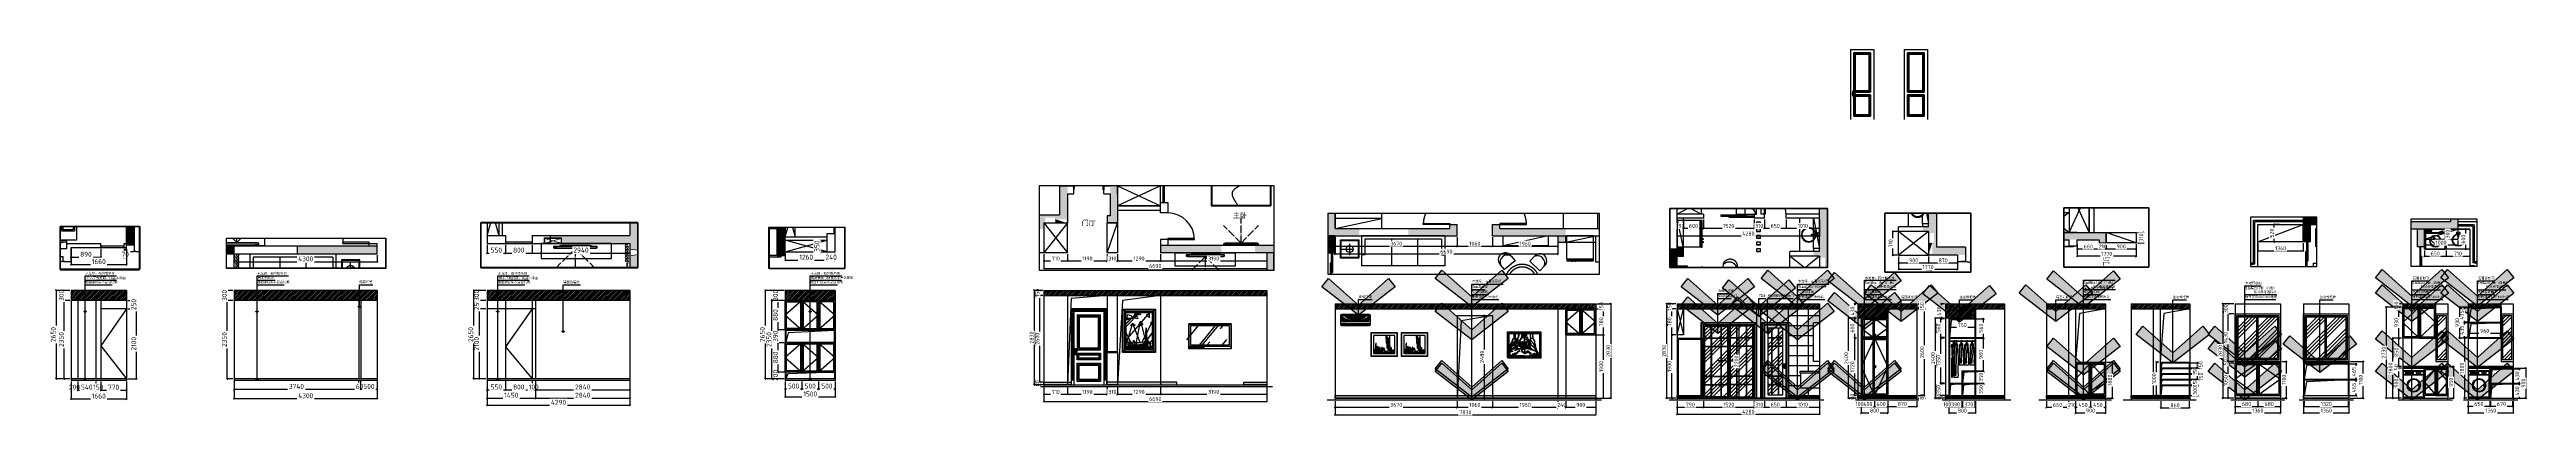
# Model space of a CAD drawing. Extents: x -74236 to 286982, y -14633 to 132816.
# Drawn here: x 66262 to 140671, y 121841 to 132816 of the extents above; entities that cross this region are included whole.
import ezdxf
from ezdxf.xclip import XClip

# ---------------------------------------------------------------- set-up
doc = ezdxf.new("R2010")
doc.units = 0
doc.header["$LTSCALE"] = 10
doc.header["$MEASUREMENT"] = 0
doc.header["$XCLIPFRAME"] = 2
doc.header["$PDSIZE"] = 5
doc.linetypes.add('ACAD_ISO03W100', pattern=[30, 12, -18])
doc.linetypes.add('ACAD_ISO04W100', pattern=[30.5, 24, -3, 0.5, -3])
for name, color, linetype in [('0内标注', 250, 'Continuous'), ('10立面', 3, 'Continuous'), ('1活动家具', 4, 'Continuous'), ('2改建拆', 1, 'Continuous'), ('2改建新建', 7, 'Continuous'), ('2粗线1 墙柱  - 4号线', 4, 'Continuous'), ('3', 3, 'Continuous'), ('3粗线2 家具造型  - 7号线', 7, 'Continuous'), ('4', 4, 'Continuous'), ('5顶面布置', 3, 'Continuous'), ('8强弱电布置', 3, 'Continuous'), ('BALCONY_阳台线_', 7, 'Continuous'), ('FURN', 4, 'Continuous'), ('JIAJU', 4, 'Continuous'), ('LAYER2', 4, 'Continuous'), ('LAYER3', 4, 'Continuous'), ('LAYER4', 4, 'Continuous'), ('LAYER5', 6, 'Continuous'), ('中', 33, 'Continuous'), ('中粗', 143, 'Continuous'), ('图层3', 66, 'Continuous'), ('图框', 4, 'Continuous'), ('家具内线', 8, 'Continuous'), ('家具外线', 4, 'Continuous'), ('立面', 8, 'Continuous'), ('细', 126, 'Continuous'), ('虚线', 47, 'Continuous')]:
    doc.layers.add(name, color=color, linetype=linetype)
for name, color, linetype, lineweight in [('墙体', 7, 'Continuous', 35), ('窗内线', 251, 'Continuous', 9), ('细线', 251, 'Continuous', 9)]:
    doc.layers.add(name, color=color, linetype=linetype, lineweight=lineweight)
doc.styles.add('COMPLEX', font='')
doc.styles.add('DIM_FONT', font='', dxfattribs={"width": 0.8})
doc.styles.add('pw50', font='simhei.ttf', dxfattribs={"height": 100})
doc.styles.get("Standard").update_dxf_attribs({"font": 'gbenor.shx', "bigfont": 'gbcbig.shx'})
doc.styles.add('仿宋', font='', dxfattribs={"width": 0.6, "height": 240})
doc.styles.add('宋体', font='')
doc.styles.get('COMPLEX').set_extended_font_data('SimSun')
doc.styles.get('DIM_FONT').set_extended_font_data('FangSong_GB2312')
doc.styles.get('仿宋').set_extended_font_data('SimSun')
doc.styles.get('宋体').set_extended_font_data('SimSun')
doc.dimstyles.new('pw40', dxfattribs={"dimscale": 40, "dimtxt": 1.8, "dimasz": 0.04, "dimexe": 0, "dimexo": 0.625, "dimgap": 0.2, "dimtad": 1, "dimdec": 0, "dimrnd": 0.05, "dimdsep": 46, "dimtxsty": 'Standard', "dimblk": 'BZ', "dimcen": 0.06, "dimclrd": 127, "dimclre": 127, "dimclrt": 1, "dimadec": 0, "dimazin": 0, "dimtfac": 1, "dimtdec": 0, "dimtix": 1, "dimtmove": 2, "dimatfit": 3, "dimldrblk": 'jt', "dimfxl": 1, "dimtvp": 1, "dimtolj": 1, "dimtzin": 0, "dimarcsym": 0})
doc.dimstyles.new('wl20', dxfattribs={"dimscale": 60, "dimtxt": 1.8, "dimasz": 0.03, "dimexe": 0, "dimexo": 0.625, "dimgap": 0.2, "dimtad": 1, "dimdec": 0, "dimrnd": 0.05, "dimdsep": 46, "dimtxsty": 'Standard', "dimblk": 'BZ', "dimcen": 0.06, "dimclrd": 127, "dimclre": 127, "dimclrt": 1, "dimadec": 0, "dimazin": 0, "dimtfac": 1, "dimtdec": 0, "dimtix": 1, "dimtmove": 2, "dimatfit": 3, "dimldrblk": 'jt', "dimfxl": 1, "dimtvp": 1, "dimtfill": 1, "dimtolj": 1, "dimtzin": 0, "dimarcsym": 0})
pattern_1 = [(45, (-2319.34, 35992.13), (-318.198, 318.198), []), (45, (-2213.27, 35992.13), (-318.198, 318.198), []), (45, (-2107.2, 35992.13), (-318.198, 318.198), []), (45, (-2001.14, 35992.13), (-318.198, 318.198), [])]

msp = doc.modelspace()

# ---------------------------------------------------------------- texts
at = {"color": 8, "style": 'DIM_FONT', "width": 0.8, "flags": 9}
for tag, p, s in [('YSIZE', (123462.8, 124073.1), '500'), ('XSIZE', (123462.8, 124073.1), '0'), ('YSIZE', (123534.2, 124073.1), '500'), ('XSIZE', (123534.2, 124073.1), '0')]:
    msp.add_attdef(tag, p, s, height=0.467, dxfattribs=at)
at = {"layer": '10立面', "char_height": 70}
for s, insert, width, attachment_point in [('{\\fSimSun|b0|i0|c134|p2;\\C1;地面铺设实木复合地板}', (67330, 125877.7), 1312.575, 1), ('{\\fSimSun|b0|i0|c134|p2;\\C1;地面铺设实木复合地板}', (72494.4, 125877.7), 1312.575, 1), ('{\\fSimSun|b0|i0|c134|p2;\\C1;墙面乳胶漆}', (72511.7, 126015), 1312.575, 1), ('{\\fSimSun|b0|i0|c134|p2;\\C1;暗藏灯管}', (75570.1, 125877.7), 1312.575, 1), ('{\\fSimSun|b0|i0|c134|p2;\\C1;木龙骨，石膏板吊顶}', (79733.1, 126139.1), 1312.575, 1), ('{\\fSimSun|b0|i0|c134|p2;\\C1;细木工板打底，成品木饰面}', (80941.6, 126000), 1469.28, 3), ('{\\fSimSun|b0|i0|c134|p2;\\C1;墙面贴墙纸}', (81691.3, 125877.7), 1312.575, 1), ('{\\fSimSun|b0|i0|c134|p2;\\C1;地面铺设实木复合地板}', (89114.1, 125877.7), 1312.575, 1), ('{\\fSimSun|b0|i0|c134|p2;\\C1;木龙骨，石膏板吊顶}', (89122.4, 126139.1), 1312.575, 1), ('{\\fSimSun|b0|i0|c134|p2;\\C1;成品模压门板样式参考选样单}', (90406.5, 126007.1), 1469.28, 3), ('{\\fSimSun|b0|i0|c134|p2;\\C1;成品模压门板（白色）\\P样式参考选样单}', (128316.3, 125859.2), 1094.447, 3), ('{\\fSimSun|b0|i0|c134|p2;\\C1;大理石台面}', (132223.6, 125849.7), 1312.575, 1), ('{\\fSimSun|b0|i0|c134|p2;\\C1;成品模压门板（白色）\\P样式参考选样单}', (138183.4, 125858.3), 1094.447, 3), ('{\\fSimSun|b0|i0|c134|p2;\\C1;成品模压门板（白色）\\P样式参考选样单}', (140146.8, 125858.3), 1094.447, 3), ('{\\fSimSun|b0|i0|c134|p2;\\C1;挂机空调}', (105586.3, 125432.9), 1312.575, 1), ('{\\fSimSun|b0|i0|c134|p2;\\C1;地面铺设实木地板}', (108985.5, 125432.9), 1312.575, 1), ('{\\fSimSun|b0|i0|c134|p2;\\C1;成品踢脚线}', (108985.5, 125583.4), 1312.575, 1), ('{\\fSimSun|b0|i0|c134|p2;\\C1;墙面乳胶漆}', (116376.6, 125622), 1312.575, 1), ('{\\fSimSun|b0|i0|c134|p2;\\C1;成品玻璃移门}', (116376.6, 125464.8), 1312.575, 1), ('{\\fSimSun|b0|i0|c134|p2;\\C1;隔断}', (117614.3, 125464.8), 1312.575, 1), ('{\\fSimSun|b0|i0|c134|p2;\\C1;成品磨砂玻璃移门}', (117871.4, 125464.8), 1312.575, 1), ('{\\fSimSun|b0|i0|c134|p2;\\C1;地面铺设实木地板}', (118777, 125432.9), 1312.575, 1), ('{\\fSimSun|b0|i0|c134|p2;\\C1;墙面贴300*600瓷砖}', (118777, 125740.1), 1312.575, 1), ('{\\fSimSun|b0|i0|c134|p2;\\C1;成品踢脚线}', (118777, 125583.4), 1312.575, 1), ('{\\fSimSun|b0|i0|c134|p2;\\C1;地面铺设地砖拼花}', (120783.5, 125432.9), 1312.575, 1), ('{\\fSimSun|b0|i0|c134|p2;\\C1;成品踢脚线}', (120783.5, 125583.4), 1312.575, 1), ('{\\fSimSun|b0|i0|c134|p2;\\C1;墙面乳胶漆}', (121887.5, 125428.2), 1312.575, 1), ('{\\fSimSun|b0|i0|c134|p2;\\C1;生态板柜体}', (123640.1, 125428.2), 1312.575, 1), ('{\\fSimSun|b0|i0|c134|p2;\\C1;墙面乳胶漆}', (126536.4, 125428.2), 1312.575, 1), ('{\\fSimSun|b0|i0|c134|p2;\\C1;地面铺设地砖拼花}', (127364.9, 125432.9), 1312.575, 1), ('{\\fSimSun|b0|i0|c134|p2;\\C1;成品踢脚线}', (127364.9, 125583.4), 1312.575, 1), ('{\\fSimSun|b0|i0|c134|p2;\\C1;木龙骨，石膏板吊顶}', (127374.6, 125673.7), 1312.575, 1), ('{\\fSimSun|b0|i0|c134|p2;\\C1;生态板柜体}', (130045.8, 125428.2), 1312.575, 1), ('{\\fSimSun|b0|i0|c134|p2;\\C1;成品模压门板（白色）\\P样式参考选样单}', (133165.4, 125699.3), 1094.447, 3), ('{\\fSimSun|b0|i0|c134|p2;\\C1;地面铺设400*400地砖}', (132213.9, 125432.9), 1312.575, 1), ('{\\fSimSun|b0|i0|c134|p2;\\C1;生态板柜体}', (134460.3, 125428.2), 1312.575, 1), ('{\\fSimSun|b0|i0|c134|p2;\\C1;地面铺设400*400地砖}', (137232, 125432.9), 1312.575, 1), ('{\\fSimSun|b0|i0|c134|p2;\\C1;大理石台面}', (137241.7, 125585.5), 1312.575, 1), ('{\\fSimSun|b0|i0|c134|p2;\\C1;地面铺设400*400地砖}', (139195.3, 125432.9), 1312.575, 1), ('{\\fSimSun|b0|i0|c134|p2;\\C1;大理石台面}', (139205.1, 125585.5), 1312.575, 1)]:
    msp.add_mtext(s, dxfattribs=dict(at, insert=insert, width=width, attachment_point=attachment_point))

# ---------------------------------------------------------------- blocks, each defined once
blk = doc.blocks.new('56156156')
at = {"layer": '1活动家具', "color": 134}
blk.add_lwpolyline([(937763, -134991), (938513, -134991), (938513, -135441), (937763, -135441)], close=True, dxfattribs=at)
at = {"layer": '1活动家具', "color": 8}
for points in [[(937783, -135011), (938493, -135011), (938493, -135421), (937783, -135421)], [(937978, -135017), (937984, -135017), (937984, -135071), (937978, -135071)], [(938288, -135017), (938294, -135017), (938294, -135071), (938288, -135071)]]:
    blk.add_lwpolyline(points, close=True, dxfattribs=at)
for centre, radius in [((937980, -135197), 90.7), ((937980, -135197), 72.7), ((938289, -135197), 90.7), ((938289, -135197), 72.7)]:
    blk.add_circle(centre, radius, dxfattribs=at)
at = {"layer": '1活动家具', "color": 134}
for centre in [(937980, -135197), (938289, -135197)]:
    blk.add_circle(centre, 81.7, dxfattribs=at)
at = {"layer": '1活动家具', "color": 8}
for centre, start, end in [((937981, -135045), 96.98804, 263.01196), ((937981, -135045), 280.57633, 79.42367), ((938291, -135045), 96.98804, 263.01196), ((938291, -135045), 280.57633, 79.42367)]:
    blk.add_arc(centre, 20, start, end, dxfattribs=at)
blk = doc.blocks.new('qtfre')
at = {"color": 8}
for p, q in [((589317, -356933), (589917, -356933)), ((589669, -356519), (589465, -356724)), ((589747, -356577), (589523, -356802)), ((589761, -356600), (589546, -356816))]:
    blk.add_line(p, q, dxfattribs=at)
for points in [[(589340, -356974), (589508, -356974), (589508, -357000), (589340, -357000)], [(589758, -356954), (589767, -356954), (589767, -356968), (589758, -356968)], [(589779, -356954), (589787, -356954), (589787, -356968), (589779, -356968)], [(589799, -356954), (589808, -356954), (589808, -356968), (589799, -356968)], [(589820, -356954), (589828, -356954), (589828, -356968), (589820, -356968)], [(589840, -356954), (589849, -356954), (589849, -356968), (589840, -356968)]]:
    blk.add_lwpolyline(points, close=True, dxfattribs=at)
for radius in [171, 161]:
    blk.add_circle((589617, -356672), radius, dxfattribs=at)
at = {"layer": '1活动家具', "color": 0}
blk.add_line((589317, -357031), (589317, -356431), dxfattribs=at)
at = {"layer": '1活动家具', "color": 134}
for p, q in [((589317, -357031), (589317, -356431)), ((589317, -356431), (589917, -356431)), ((589317, -356913), (589917, -356913)), ((589917, -357031), (589317, -357031)), ((589917, -356431), (589917, -357031))]:
    blk.add_line(p, q, dxfattribs=at)
blk = doc.blocks.new('A$C59397C8D')
at = {"color": 134}
blk.add_lwpolyline([(206, 157), (231, 157), (231, 0), (206, 0)], close=True, dxfattribs=at)
blk.add_circle((219, 278), 219, dxfattribs=at)
at = {"color": 251, "lineweight": 5}
blk.add_circle((219, 278), 199, dxfattribs=at)
at = {"color": 134, "extrusion": (0, 0, -1)}
for centre, major_axis in [((169, 21), (-14.2, -14.2)), ((218, 179), (-9.65, -9.65)), ((269, 21), (-14.2, -14.2))]:
    blk.add_ellipse(centre, major_axis=major_axis, ratio=1, start_param=3.926991, end_param=10.210176, dxfattribs=at)
at = {"color": 251, "lineweight": 5, "extrusion": (0, 0, -1)}
for centre in [(169, 21), (269, 21)]:
    blk.add_ellipse(centre, major_axis=(-10.7, -10.7), ratio=1, start_param=3.926991, end_param=10.210176, dxfattribs=at)
blk = doc.blocks.new('BZ')
at = {"layer": '图框', "linetype": 'Continuous'}
blk.add_hatch(color=2, dxfattribs=at).paths.add_polyline_path([(10, 6), (7, 9), (-10, -7), (-7, -11)])
blk.add_lwpolyline([(-7, -11), (10, 6), (7, 9), (-10, -7), (-7, -11)], dxfattribs=at)
blk = doc.blocks.new('*D176')
at = {"color": 127, "lineweight": -2, "transparency": 16777216}
for p, q in [((91528, 122330), (91066, 122330)), ((91066, 119951), (91066, 122328)), ((91528, 119950), (91066, 119950))]:
    blk.add_line(p, q, dxfattribs=at)
at = {"layer": 'Defpoints', "color": 0, "transparency": 16777216}
for p in [(91066, 122330), (91566, 122330), (91566, 119950)]:
    blk.add_point(p, dxfattribs=at)
at = {"color": 127, "lineweight": -2, "transparency": 16777216, "xscale": 1.8, "yscale": 1.8, "zscale": 1.8}
for p, rotation in [((91066, 122330), 90), ((91066, 119950), 270)]:
    blk.add_blockref('BZ', p, dxfattribs=dict(at, rotation=rotation))
at = {"color": 1, "transparency": 16777216, "insert": (90934, 121140), "char_height": 240, "attachment_point": 5, "rotation": 90, "bg_fill": 3, "box_fill_scale": 1.25, "bg_fill_color": 256, "bg_fill_true_color": 13158600, "bg_fill_transparency": 0}
blk.add_mtext('\\A1;2380', dxfattribs=at)
blk = doc.blocks.new('jt')
at = {"layer": '图框', "linetype": 'Continuous'}
blk.add_hatch(color=2, dxfattribs=at).paths.add_polyline_path([(-22, 18), (-17, 22), (0, 0), (-17, -22), (-22, -18), (-6, 0)])
blk.add_lwpolyline([(-22, 18), (-17, 22), (0, 0), (-17, -22), (-22, -18), (-6, 0), (-22, 18)], dxfattribs=at)
blk = doc.blocks.new('*D177')
at = {"color": 127, "lineweight": -2, "transparency": 16777216}
for p, q in [((91528, 123720), (91066, 123720)), ((91066, 122551), (91066, 123718)), ((91528, 122550), (91066, 122550))]:
    blk.add_line(p, q, dxfattribs=at)
at = {"layer": 'Defpoints', "color": 0, "transparency": 16777216}
for p in [(91566, 123720), (91566, 122550)]:
    blk.add_point(p, dxfattribs=at)
at = {"color": 127, "lineweight": -2, "transparency": 16777216, "xscale": 1.8, "yscale": 1.8, "zscale": 1.8}
for p, rotation in [((91066, 123720), 90), ((91066, 122550), 270)]:
    blk.add_blockref('BZ', p, dxfattribs=dict(at, rotation=rotation))
at = {"color": 1, "transparency": 16777216, "insert": (90934, 123135), "char_height": 240, "attachment_point": 5, "rotation": 90, "bg_fill": 3, "box_fill_scale": 1.25, "bg_fill_color": 256, "bg_fill_true_color": 13158600, "bg_fill_transparency": 0}
blk.add_mtext('\\A1;1170', dxfattribs=at)
at = {"layer": 'Defpoints', "color": 0, "transparency": 16777216}
blk.add_point((91066, 123720), dxfattribs=at)
blk = doc.blocks.new('*D178')
at = {"color": 127, "lineweight": -2, "transparency": 16777216}
for p, q in [((91528, 125600), (91066, 125600)), ((91066, 123941), (91066, 125598)), ((91528, 123940), (91066, 123940))]:
    blk.add_line(p, q, dxfattribs=at)
at = {"layer": 'Defpoints', "color": 0, "transparency": 16777216}
for p in [(91066, 125600), (91566, 125600), (91566, 123940)]:
    blk.add_point(p, dxfattribs=at)
at = {"color": 127, "lineweight": -2, "transparency": 16777216, "xscale": 1.8, "yscale": 1.8, "zscale": 1.8}
for p, rotation in [((91066, 125600), 90), ((91066, 123940), 270)]:
    blk.add_blockref('BZ', p, dxfattribs=dict(at, rotation=rotation))
at = {"color": 1, "transparency": 16777216, "insert": (90934, 124770), "char_height": 240, "attachment_point": 5, "rotation": 90, "bg_fill": 3, "box_fill_scale": 1.25, "bg_fill_color": 256, "bg_fill_true_color": 13158600, "bg_fill_transparency": 0}
blk.add_mtext('\\A1;1660', dxfattribs=at)
blk = doc.blocks.new('*D179')
at = {"color": 127, "lineweight": -2, "transparency": 16777216}
for p, q in [((91528, 127500), (91066, 127500)), ((91066, 125741), (91066, 127498)), ((91528, 125740), (91066, 125740))]:
    blk.add_line(p, q, dxfattribs=at)
at = {"layer": 'Defpoints', "color": 0, "transparency": 16777216}
for p in [(91066, 127500), (91566, 127500), (91566, 125740)]:
    blk.add_point(p, dxfattribs=at)
at = {"color": 127, "lineweight": -2, "transparency": 16777216, "xscale": 1.8, "yscale": 1.8, "zscale": 1.8}
for p, rotation in [((91066, 127500), 90), ((91066, 125740), 270)]:
    blk.add_blockref('BZ', p, dxfattribs=dict(at, rotation=rotation))
at = {"color": 1, "transparency": 16777216, "insert": (90934, 126620), "char_height": 240, "attachment_point": 5, "rotation": 90, "bg_fill": 3, "box_fill_scale": 1.25, "bg_fill_color": 256, "bg_fill_true_color": 13158600, "bg_fill_transparency": 0}
blk.add_mtext('\\A1;1760', dxfattribs=at)
blk = doc.blocks.new('*D180')
at = {"color": 127, "lineweight": -2, "transparency": 16777216}
for p, q in [((91528, 128370), (91066, 128370)), ((91066, 127501), (91066, 128368)), ((91528, 127500), (91066, 127500))]:
    blk.add_line(p, q, dxfattribs=at)
at = {"layer": 'Defpoints', "color": 0, "transparency": 16777216}
for p in [(91566, 128370), (91566, 127500)]:
    blk.add_point(p, dxfattribs=at)
at = {"color": 127, "lineweight": -2, "transparency": 16777216, "xscale": 1.8, "yscale": 1.8, "zscale": 1.8}
for p, rotation in [((91066, 128370), 90), ((91066, 127500), 270)]:
    blk.add_blockref('BZ', p, dxfattribs=dict(at, rotation=rotation))
at = {"color": 1, "transparency": 16777216, "insert": (90934, 127935), "char_height": 240, "attachment_point": 5, "rotation": 90, "bg_fill": 3, "box_fill_scale": 1.25, "bg_fill_color": 256, "bg_fill_true_color": 13158600, "bg_fill_transparency": 0}
blk.add_mtext('\\A1;870', dxfattribs=at)
at = {"layer": 'Defpoints', "color": 0, "transparency": 16777216}
blk.add_point((91066, 128370), dxfattribs=at)
blk = doc.blocks.new('*D181')
at = {"color": 127, "lineweight": -2, "transparency": 16777216}
for p, q in [((91528, 130010), (91066, 130010)), ((91066, 128371), (91066, 130008)), ((91528, 128370), (91066, 128370))]:
    blk.add_line(p, q, dxfattribs=at)
at = {"layer": 'Defpoints', "color": 0, "transparency": 16777216}
for p in [(91066, 130010), (91566, 130010), (91566, 128370)]:
    blk.add_point(p, dxfattribs=at)
at = {"color": 127, "lineweight": -2, "transparency": 16777216, "xscale": 1.8, "yscale": 1.8, "zscale": 1.8}
for p, rotation in [((91066, 130010), 90), ((91066, 128370), 270)]:
    blk.add_blockref('BZ', p, dxfattribs=dict(at, rotation=rotation))
at = {"color": 1, "transparency": 16777216, "insert": (90934, 129190), "char_height": 240, "attachment_point": 5, "rotation": 90, "bg_fill": 3, "box_fill_scale": 1.25, "bg_fill_color": 256, "bg_fill_true_color": 13158600, "bg_fill_transparency": 0}
blk.add_mtext('\\A1;1640', dxfattribs=at)
blk = doc.blocks.new('*D182')
at = {"color": 127, "lineweight": -2, "transparency": 16777216}
for p, q in [((92746, 130767), (92746, 131230)), ((92747, 131230), (95994, 131230)), ((95996, 130767), (95996, 131230))]:
    blk.add_line(p, q, dxfattribs=at)
at = {"layer": 'Defpoints', "color": 0, "transparency": 16777216}
for p in [(95996, 131230), (92746, 130730), (95996, 130730)]:
    blk.add_point(p, dxfattribs=at)
at = {"color": 127, "lineweight": -2, "transparency": 16777216, "xscale": 1.8, "yscale": 1.8, "zscale": 1.8, "rotation": 180}
blk.add_blockref('BZ', (92746, 131230), dxfattribs=at)
at = {"color": 127, "lineweight": -2, "transparency": 16777216, "xscale": 1.8, "yscale": 1.8, "zscale": 1.8}
blk.add_blockref('BZ', (95996, 131230), dxfattribs=at)
at = {"color": 1, "transparency": 16777216, "insert": (94371, 131362), "char_height": 240, "attachment_point": 5, "bg_fill": 3, "box_fill_scale": 1.25, "bg_fill_color": 256, "bg_fill_true_color": 13158600, "bg_fill_transparency": 0}
blk.add_mtext('\\A1;3250', dxfattribs=at)
blk = doc.blocks.new('*D183')
at = {"color": 127, "lineweight": -2, "transparency": 16777216}
for p, q in [((96136, 130767), (96136, 131230)), ((96137, 131230), (96844, 131230)), ((96846, 130767), (96846, 131230))]:
    blk.add_line(p, q, dxfattribs=at)
at = {"layer": 'Defpoints', "color": 0, "transparency": 16777216}
for p in [(96136, 130730), (96846, 130730)]:
    blk.add_point(p, dxfattribs=at)
at = {"color": 127, "lineweight": -2, "transparency": 16777216, "xscale": 1.8, "yscale": 1.8, "zscale": 1.8, "rotation": 180}
blk.add_blockref('BZ', (96136, 131230), dxfattribs=at)
at = {"color": 127, "lineweight": -2, "transparency": 16777216, "xscale": 1.8, "yscale": 1.8, "zscale": 1.8}
blk.add_blockref('BZ', (96846, 131230), dxfattribs=at)
at = {"color": 1, "transparency": 16777216, "insert": (96491, 131362), "char_height": 240, "attachment_point": 5, "bg_fill": 3, "box_fill_scale": 1.25, "bg_fill_color": 256, "bg_fill_true_color": 13158600, "bg_fill_transparency": 0}
blk.add_mtext('\\A1;710', dxfattribs=at)
at = {"layer": 'Defpoints', "color": 0, "transparency": 16777216}
blk.add_point((96846, 131230), dxfattribs=at)
blk = doc.blocks.new('*D184')
at = {"color": 127, "lineweight": -2, "transparency": 16777216}
for p, q in [((96846, 130767), (96846, 131230)), ((96847, 131230), (98124, 131230)), ((98126, 130767), (98126, 131230))]:
    blk.add_line(p, q, dxfattribs=at)
at = {"layer": 'Defpoints', "color": 0, "transparency": 16777216}
for p in [(96846, 130730), (98126, 130730)]:
    blk.add_point(p, dxfattribs=at)
at = {"color": 127, "lineweight": -2, "transparency": 16777216, "xscale": 1.8, "yscale": 1.8, "zscale": 1.8, "rotation": 180}
blk.add_blockref('BZ', (96846, 131230), dxfattribs=at)
at = {"color": 127, "lineweight": -2, "transparency": 16777216, "xscale": 1.8, "yscale": 1.8, "zscale": 1.8}
blk.add_blockref('BZ', (98126, 131230), dxfattribs=at)
at = {"color": 1, "transparency": 16777216, "insert": (97486, 131362), "char_height": 240, "attachment_point": 5, "bg_fill": 3, "box_fill_scale": 1.25, "bg_fill_color": 256, "bg_fill_true_color": 13158600, "bg_fill_transparency": 0}
blk.add_mtext('\\A1;1280', dxfattribs=at)
at = {"layer": 'Defpoints', "color": 0, "transparency": 16777216}
blk.add_point((98126, 131230), dxfattribs=at)
blk = doc.blocks.new('*D185')
at = {"color": 127, "lineweight": -2, "transparency": 16777216}
for p, q in [((98346, 130767), (98346, 131230)), ((98347, 131230), (99634, 131230)), ((99636, 130767), (99636, 131230))]:
    blk.add_line(p, q, dxfattribs=at)
at = {"layer": 'Defpoints', "color": 0, "transparency": 16777216}
for p in [(98346, 130730), (99636, 130730)]:
    blk.add_point(p, dxfattribs=at)
at = {"color": 127, "lineweight": -2, "transparency": 16777216, "xscale": 1.8, "yscale": 1.8, "zscale": 1.8, "rotation": 180}
blk.add_blockref('BZ', (98346, 131230), dxfattribs=at)
at = {"color": 127, "lineweight": -2, "transparency": 16777216, "xscale": 1.8, "yscale": 1.8, "zscale": 1.8}
blk.add_blockref('BZ', (99636, 131230), dxfattribs=at)
at = {"color": 1, "transparency": 16777216, "insert": (98991, 131362), "char_height": 240, "attachment_point": 5, "bg_fill": 3, "box_fill_scale": 1.25, "bg_fill_color": 256, "bg_fill_true_color": 13158600, "bg_fill_transparency": 0}
blk.add_mtext('\\A1;1290', dxfattribs=at)
at = {"layer": 'Defpoints', "color": 0, "transparency": 16777216}
blk.add_point((99636, 131230), dxfattribs=at)
blk = doc.blocks.new('*D186')
at = {"color": 127, "lineweight": -2, "transparency": 16777216}
for p, q in [((99856, 130767), (99856, 131230)), ((99857, 131230), (103824, 131230)), ((103826, 130767), (103826, 131230))]:
    blk.add_line(p, q, dxfattribs=at)
at = {"layer": 'Defpoints', "color": 0, "transparency": 16777216}
for p in [(103826, 131230), (99856, 130730), (103826, 130730)]:
    blk.add_point(p, dxfattribs=at)
at = {"color": 127, "lineweight": -2, "transparency": 16777216, "xscale": 1.8, "yscale": 1.8, "zscale": 1.8, "rotation": 180}
blk.add_blockref('BZ', (99856, 131230), dxfattribs=at)
at = {"color": 127, "lineweight": -2, "transparency": 16777216, "xscale": 1.8, "yscale": 1.8, "zscale": 1.8}
blk.add_blockref('BZ', (103826, 131230), dxfattribs=at)
at = {"color": 1, "transparency": 16777216, "insert": (101841, 131362), "char_height": 240, "attachment_point": 5, "bg_fill": 3, "box_fill_scale": 1.25, "bg_fill_color": 256, "bg_fill_true_color": 13158600, "bg_fill_transparency": 0}
blk.add_mtext('\\A1;3970', dxfattribs=at)
blk = doc.blocks.new('*D187')
at = {"color": 127, "lineweight": -2, "transparency": 16777216}
for p, q in [((105713, 123000), (106176, 123000)), ((106176, 119951), (106176, 122998)), ((105713, 119950), (106176, 119950))]:
    blk.add_line(p, q, dxfattribs=at)
at = {"layer": 'Defpoints', "color": 0, "transparency": 16777216}
for p in [(105676, 123000), (106176, 123000), (105676, 119950)]:
    blk.add_point(p, dxfattribs=at)
at = {"color": 127, "lineweight": -2, "transparency": 16777216, "xscale": 1.8, "yscale": 1.8, "zscale": 1.8}
for p, rotation in [((106176, 123000), 90), ((106176, 119950), 270)]:
    blk.add_blockref('BZ', p, dxfattribs=dict(at, rotation=rotation))
at = {"color": 1, "transparency": 16777216, "insert": (106044, 121475), "char_height": 240, "attachment_point": 5, "rotation": 90, "bg_fill": 3, "box_fill_scale": 1.25, "bg_fill_color": 256, "bg_fill_true_color": 13158600, "bg_fill_transparency": 0}
blk.add_mtext('\\A1;3050', dxfattribs=at)
blk = doc.blocks.new('*D188')
at = {"color": 127, "lineweight": -2, "transparency": 16777216}
for p, q in [((105713, 126600), (106176, 126600)), ((106176, 123221), (106176, 126598)), ((105713, 123220), (106176, 123220))]:
    blk.add_line(p, q, dxfattribs=at)
at = {"layer": 'Defpoints', "color": 0, "transparency": 16777216}
for p in [(105676, 126600), (106176, 126600), (105676, 123220)]:
    blk.add_point(p, dxfattribs=at)
at = {"color": 127, "lineweight": -2, "transparency": 16777216, "xscale": 1.8, "yscale": 1.8, "zscale": 1.8}
for p, rotation in [((106176, 126600), 90), ((106176, 123220), 270)]:
    blk.add_blockref('BZ', p, dxfattribs=dict(at, rotation=rotation))
at = {"color": 1, "transparency": 16777216, "insert": (106044, 124910), "char_height": 240, "attachment_point": 5, "rotation": 90, "bg_fill": 3, "box_fill_scale": 1.25, "bg_fill_color": 256, "bg_fill_true_color": 13158600, "bg_fill_transparency": 0}
blk.add_mtext('\\A1;3380', dxfattribs=at)
blk = doc.blocks.new('*D189')
at = {"color": 127, "lineweight": -2, "transparency": 16777216}
for p, q in [((105713, 130010), (106176, 130010)), ((106176, 126821), (106176, 130008)), ((105713, 126820), (106176, 126820))]:
    blk.add_line(p, q, dxfattribs=at)
at = {"layer": 'Defpoints', "color": 0, "transparency": 16777216}
for p in [(105676, 130010), (106176, 130010), (105676, 126820)]:
    blk.add_point(p, dxfattribs=at)
at = {"color": 127, "lineweight": -2, "transparency": 16777216, "xscale": 1.8, "yscale": 1.8, "zscale": 1.8}
for p, rotation in [((106176, 130010), 90), ((106176, 126820), 270)]:
    blk.add_blockref('BZ', p, dxfattribs=dict(at, rotation=rotation))
at = {"color": 1, "transparency": 16777216, "insert": (106044, 128415), "char_height": 240, "attachment_point": 5, "rotation": 90, "bg_fill": 3, "box_fill_scale": 1.25, "bg_fill_color": 256, "bg_fill_true_color": 13158600, "bg_fill_transparency": 0}
blk.add_mtext('\\A1;3190', dxfattribs=at)
blk = doc.blocks.new('*D190')
at = {"color": 127, "lineweight": -2, "transparency": 16777216}
for p, q in [((92286, 119192), (92286, 118730)), ((94256, 119192), (94256, 118730)), ((92287, 118730), (94254, 118730))]:
    blk.add_line(p, q, dxfattribs=at)
at = {"layer": 'Defpoints', "color": 0, "transparency": 16777216}
for p in [(92286, 119230), (94256, 119230), (94256, 118730)]:
    blk.add_point(p, dxfattribs=at)
at = {"color": 127, "lineweight": -2, "transparency": 16777216, "xscale": 1.8, "yscale": 1.8, "zscale": 1.8, "rotation": 180}
blk.add_blockref('BZ', (92286, 118730), dxfattribs=at)
at = {"color": 127, "lineweight": -2, "transparency": 16777216, "xscale": 1.8, "yscale": 1.8, "zscale": 1.8}
blk.add_blockref('BZ', (94256, 118730), dxfattribs=at)
at = {"color": 1, "transparency": 16777216, "insert": (93271, 118862), "char_height": 240, "attachment_point": 5, "bg_fill": 3, "box_fill_scale": 1.25, "bg_fill_color": 256, "bg_fill_true_color": 13158600, "bg_fill_transparency": 0}
blk.add_mtext('\\A1;1970', dxfattribs=at)
blk = doc.blocks.new('*D191')
at = {"color": 127, "lineweight": -2, "transparency": 16777216}
for p, q in [((94476, 119192), (94476, 118730)), ((98516, 119192), (98516, 118730)), ((94477, 118730), (98514, 118730))]:
    blk.add_line(p, q, dxfattribs=at)
at = {"layer": 'Defpoints', "color": 0, "transparency": 16777216}
for p in [(94476, 119230), (98516, 119230), (98516, 118730)]:
    blk.add_point(p, dxfattribs=at)
at = {"color": 127, "lineweight": -2, "transparency": 16777216, "xscale": 1.8, "yscale": 1.8, "zscale": 1.8, "rotation": 180}
blk.add_blockref('BZ', (94476, 118730), dxfattribs=at)
at = {"color": 127, "lineweight": -2, "transparency": 16777216, "xscale": 1.8, "yscale": 1.8, "zscale": 1.8}
blk.add_blockref('BZ', (98516, 118730), dxfattribs=at)
at = {"color": 1, "transparency": 16777216, "insert": (96496, 118862), "char_height": 240, "attachment_point": 5, "bg_fill": 3, "box_fill_scale": 1.25, "bg_fill_color": 256, "bg_fill_true_color": 13158600, "bg_fill_transparency": 0}
blk.add_mtext('\\A1;4040', dxfattribs=at)
blk = doc.blocks.new('*D192')
at = {"color": 127, "lineweight": -2, "transparency": 16777216}
for p, q in [((98736, 119192), (98736, 118730)), ((102826, 119192), (102826, 118730)), ((98737, 118730), (102824, 118730))]:
    blk.add_line(p, q, dxfattribs=at)
at = {"layer": 'Defpoints', "color": 0, "transparency": 16777216}
for p in [(98736, 119230), (102826, 119230), (102826, 118730)]:
    blk.add_point(p, dxfattribs=at)
at = {"color": 127, "lineweight": -2, "transparency": 16777216, "xscale": 1.8, "yscale": 1.8, "zscale": 1.8, "rotation": 180}
blk.add_blockref('BZ', (98736, 118730), dxfattribs=at)
at = {"color": 127, "lineweight": -2, "transparency": 16777216, "xscale": 1.8, "yscale": 1.8, "zscale": 1.8}
blk.add_blockref('BZ', (102826, 118730), dxfattribs=at)
at = {"color": 1, "transparency": 16777216, "insert": (100781, 118862), "char_height": 240, "attachment_point": 5, "bg_fill": 3, "box_fill_scale": 1.25, "bg_fill_color": 256, "bg_fill_true_color": 13158600, "bg_fill_transparency": 0}
blk.add_mtext('\\A1;4090', dxfattribs=at)
blk = doc.blocks.new('*D193')
at = {"color": 127, "lineweight": -2, "transparency": 16777216}
for p, q in [((103046, 119192), (103046, 118730)), ((104406, 119192), (104406, 118730)), ((103047, 118730), (104404, 118730))]:
    blk.add_line(p, q, dxfattribs=at)
at = {"color": 127, "lineweight": -2, "transparency": 16777216, "xscale": 1.8, "yscale": 1.8, "zscale": 1.8, "rotation": 180}
blk.add_blockref('BZ', (103046, 118730), dxfattribs=at)
at = {"color": 127, "lineweight": -2, "transparency": 16777216, "xscale": 1.8, "yscale": 1.8, "zscale": 1.8}
blk.add_blockref('BZ', (104406, 118730), dxfattribs=at)
at = {"color": 1, "transparency": 16777216, "insert": (103726, 118862), "char_height": 240, "attachment_point": 5, "bg_fill": 3, "box_fill_scale": 1.25, "bg_fill_color": 256, "bg_fill_true_color": 13158600, "bg_fill_transparency": 0}
blk.add_mtext('\\A1;1360', dxfattribs=at)
at = {"layer": 'Defpoints', "color": 0, "transparency": 16777216}
for p in [(103046, 119230), (104406, 119230), (104406, 118730)]:
    blk.add_point(p, dxfattribs=at)
blk = doc.blocks.new('*D194')
at = {"color": 127, "lineweight": -2, "transparency": 16777216}
for p, q in [((104406, 119192), (104406, 118730)), ((104956, 119192), (104956, 118730)), ((104407, 118730), (104954, 118730))]:
    blk.add_line(p, q, dxfattribs=at)
at = {"color": 127, "lineweight": -2, "transparency": 16777216, "xscale": 1.8, "yscale": 1.8, "zscale": 1.8, "rotation": 180}
blk.add_blockref('BZ', (104406, 118730), dxfattribs=at)
at = {"color": 127, "lineweight": -2, "transparency": 16777216, "xscale": 1.8, "yscale": 1.8, "zscale": 1.8}
blk.add_blockref('BZ', (104956, 118730), dxfattribs=at)
at = {"color": 1, "transparency": 16777216, "insert": (104681, 118862), "char_height": 240, "attachment_point": 5, "bg_fill": 3, "box_fill_scale": 1.25, "bg_fill_color": 256, "bg_fill_true_color": 13158600, "bg_fill_transparency": 0}
blk.add_mtext('\\A1;550', dxfattribs=at)
at = {"layer": 'Defpoints', "color": 0, "transparency": 16777216}
for p in [(104406, 119230), (104956, 119230), (104956, 118730)]:
    blk.add_point(p, dxfattribs=at)
blk = doc.blocks.new('*D195')
at = {"color": 127, "lineweight": -2, "transparency": 16777216}
for p, q in [((91528, 130010), (90554, 130010)), ((90554, 119951), (90554, 130008)), ((91528, 119950), (90554, 119950))]:
    blk.add_line(p, q, dxfattribs=at)
at = {"layer": 'Defpoints', "color": 0, "transparency": 16777216}
for p in [(90554, 130010), (91566, 130010), (91566, 119950)]:
    blk.add_point(p, dxfattribs=at)
at = {"color": 127, "lineweight": -2, "transparency": 16777216, "xscale": 1.8, "yscale": 1.8, "zscale": 1.8}
for p, rotation in [((90554, 130010), 90), ((90554, 119950), 270)]:
    blk.add_blockref('BZ', p, dxfattribs=dict(at, rotation=rotation))
at = {"color": 1, "transparency": 16777216, "insert": (90422, 124980), "char_height": 240, "attachment_point": 5, "rotation": 90, "bg_fill": 3, "box_fill_scale": 1.25, "bg_fill_color": 256, "bg_fill_true_color": 13158600, "bg_fill_transparency": 0}
blk.add_mtext('\\A1;10060', dxfattribs=at)
blk = doc.blocks.new('*D196')
at = {"color": 127, "lineweight": -2, "transparency": 16777216}
for p, q in [((92746, 130767), (92746, 131730)), ((92747, 131730), (103824, 131730)), ((103826, 130767), (103826, 131730))]:
    blk.add_line(p, q, dxfattribs=at)
at = {"layer": 'Defpoints', "color": 0, "transparency": 16777216}
for p in [(103826, 131730), (92746, 130730), (103826, 130730)]:
    blk.add_point(p, dxfattribs=at)
at = {"color": 127, "lineweight": -2, "transparency": 16777216, "xscale": 1.8, "yscale": 1.8, "zscale": 1.8, "rotation": 180}
blk.add_blockref('BZ', (92746, 131730), dxfattribs=at)
at = {"color": 127, "lineweight": -2, "transparency": 16777216, "xscale": 1.8, "yscale": 1.8, "zscale": 1.8}
blk.add_blockref('BZ', (103826, 131730), dxfattribs=at)
at = {"color": 1, "transparency": 16777216, "insert": (98286, 131862), "char_height": 240, "attachment_point": 5, "bg_fill": 3, "box_fill_scale": 1.25, "bg_fill_color": 256, "bg_fill_true_color": 13158600, "bg_fill_transparency": 0}
blk.add_mtext('\\A1;11080', dxfattribs=at)
blk = doc.blocks.new('*D197')
at = {"color": 127, "lineweight": -2, "transparency": 16777216}
for p, q in [((105713, 130010), (106676, 130010)), ((106676, 130008), (106676, 119951)), ((105713, 119950), (106676, 119950))]:
    blk.add_line(p, q, dxfattribs=at)
at = {"layer": 'Defpoints', "color": 0, "transparency": 16777216}
for p in [(105676, 130010), (105676, 119950), (106676, 119950)]:
    blk.add_point(p, dxfattribs=at)
at = {"color": 127, "lineweight": -2, "transparency": 16777216, "xscale": 1.8, "yscale": 1.8, "zscale": 1.8}
for p, rotation in [((106676, 130010), 90), ((106676, 119950), 270)]:
    blk.add_blockref('BZ', p, dxfattribs=dict(at, rotation=rotation))
at = {"color": 1, "transparency": 16777216, "insert": (106544, 124980), "char_height": 240, "attachment_point": 5, "rotation": 90, "bg_fill": 3, "box_fill_scale": 1.25, "bg_fill_color": 256, "bg_fill_true_color": 13158600, "bg_fill_transparency": 0}
blk.add_mtext('\\A1;10060', dxfattribs=at)
blk = doc.blocks.new('*D198')
at = {"color": 127, "lineweight": -2, "transparency": 16777216}
for p, q in [((92286, 119192), (92286, 118230)), ((104956, 119192), (104956, 118230)), ((104954, 118230), (92287, 118230))]:
    blk.add_line(p, q, dxfattribs=at)
at = {"layer": 'Defpoints', "color": 0, "transparency": 16777216}
for p in [(92286, 119230), (104956, 119230), (92286, 118230)]:
    blk.add_point(p, dxfattribs=at)
at = {"color": 127, "lineweight": -2, "transparency": 16777216, "xscale": 1.8, "yscale": 1.8, "zscale": 1.8, "rotation": 180}
blk.add_blockref('BZ', (92286, 118230), dxfattribs=at)
at = {"color": 127, "lineweight": -2, "transparency": 16777216, "xscale": 1.8, "yscale": 1.8, "zscale": 1.8}
blk.add_blockref('BZ', (104956, 118230), dxfattribs=at)
at = {"color": 1, "transparency": 16777216, "insert": (98621, 118362), "char_height": 240, "attachment_point": 5, "bg_fill": 3, "box_fill_scale": 1.25, "bg_fill_color": 256, "bg_fill_true_color": 13158600, "bg_fill_transparency": 0}
blk.add_mtext('\\A1;12670', dxfattribs=at)
blk = doc.blocks.new('cbvg')
at = {"layer": '家具内线'}
for p, q in [((64814, -40414), (66574, -40414)), ((64814, -41994), (64814, -40414)), ((66574, -41994), (66574, -40414)), ((65415, -41698), (66574, -41318)), ((65619, -41994), (66574, -41318)), ((65997, -41644), (65999, -41644)), ((66029, -41644), (66034, -41644)), ((66214, -41594), (66294, -41594)), ((66214, -41644), (66294, -41644)), ((66324, -41594), (66564, -41594)), ((66324, -41644), (66564, -41644)), ((66330, -41544), (66564, -41544)), ((66384, -41494), (66564, -41494)), ((66438, -41444), (66564, -41444)), ((66492, -41394), (66564, -41394)), ((66546, -41344), (66564, -41344)), ((64444, -42204), (64704, -42204)), ((64574, -42334), (64574, -42074)), ((64814, -41994), (66574, -41994)), ((65689, -41944), (65694, -41944)), ((65724, -41944), (65964, -41944)), ((65727, -41894), (65964, -41894)), ((65781, -41844), (65964, -41844)), ((65835, -41794), (65964, -41794)), ((65889, -41744), (65964, -41744)), ((65943, -41694), (65964, -41694)), ((65994, -41694), (65999, -41694)), ((65994, -41744), (65999, -41744)), ((65994, -41794), (65999, -41794)), ((65994, -41844), (65999, -41844)), ((65994, -41894), (65999, -41894)), ((65994, -41944), (65999, -41944)), ((66029, -41694), (66034, -41694)), ((66029, -41744), (66034, -41744)), ((66029, -41794), (66034, -41794)), ((66029, -41844), (66034, -41844)), ((66029, -41894), (66034, -41894)), ((66029, -41944), (66034, -41944)), ((66214, -41694), (66294, -41694)), ((66214, -41744), (66294, -41744)), ((66214, -41794), (66294, -41794)), ((66214, -41844), (66294, -41844)), ((66214, -41894), (66294, -41894)), ((66214, -41944), (66294, -41944)), ((66324, -41694), (66564, -41694)), ((66324, -41744), (66564, -41744)), ((66324, -41794), (66564, -41794)), ((66324, -41844), (66564, -41844)), ((66324, -41894), (66564, -41894)), ((66324, -41944), (66564, -41944)), ((66944, -42204), (66684, -42204)), ((66814, -42334), (66814, -42074))]:
    blk.add_line(p, q, dxfattribs=at)
for centre in [(64574, -42204), (66814, -42204)]:
    blk.add_circle(centre, 130, dxfattribs=at)
for points, knots in [([(65563, -41614), (65217, -41512), (64763, -41237), (66412, -41231), (65220, -40884), (65505, -40563), (65589, -40414)], [0, 0, 0, 0, 451.778418, 1224.724352, 1743.990777, 2173.853229, 2173.853229, 2173.853229, 2173.853229]), ([(64971, -42237), (65037, -42166), (65181, -42011), (65481, -42169), (65563, -42254)], [0, 0, 0, 0, 247.52474, 540.385651, 540.385651, 540.385651, 540.385651]), ([(65415, -41698), (65480, -41712), (65631, -41742), (65623, -41902), (65619, -41994)], [0, 0, 0, 0, 177.132592, 411.880551, 411.880551, 411.880551, 411.880551]), ([(65856, -42237), (65922, -42166), (66216, -42011), (66366, -42169), (66447, -42254)], [0, 0, 0, 0, 247.52474, 540.385651, 540.385651, 540.385651, 540.385651])]:
    blk.add_open_spline(points, degree=3, knots=knots, dxfattribs=at)
at = {"layer": '家具外线'}
for p, q in [((64794, -40394), (66594, -40394)), ((64794, -42394), (64794, -40394)), ((66594, -42394), (66594, -40394)), ((64374, -42394), (64374, -42014)), ((64374, -42014), (64774, -42014)), ((64374, -42394), (64774, -42394)), ((64774, -42394), (64774, -42014)), ((64794, -42394), (66594, -42394)), ((64831, -42324), (64831, -42064)), ((64881, -42014), (65641, -42014)), ((64881, -42374), (65641, -42374)), ((65691, -42324), (65691, -42064)), ((65715, -42324), (65715, -42064)), ((65765, -42014), (66525, -42014)), ((65765, -42374), (66525, -42374)), ((66575, -42324), (66575, -42064)), ((66614, -42394), (66614, -42014)), ((67014, -42014), (66614, -42014)), ((67014, -42394), (66614, -42394)), ((67014, -42394), (67014, -42014))]:
    blk.add_line(p, q, dxfattribs=at)
for centre in [(64574, -42204), (66814, -42204)]:
    blk.add_circle(centre, 150, dxfattribs=at)
for centre, start, end in [((64881, -42064), 90, 180), ((64881, -42324), 180, 270), ((65641, -42064), 0, 90), ((65641, -42324), 270, 0), ((65765, -42064), 90, 180), ((65765, -42324), 180, 270), ((66525, -42064), 0, 90), ((66525, -42324), 270, 0)]:
    blk.add_arc(centre, 50, start, end, dxfattribs=at)
blk = doc.blocks.new('jfufvkj')
at = {"layer": '1活动家具', "color": 134}
for p, q in [((43969, 379), (43945, 287)), ((43945, 287), (43945, -407)), ((44007, 470), (43969, 470)), ((43969, 470), (43969, 379)), ((43969, 470), (43969, -589)), ((44007, 470), (44007, 443)), ((44007, -589), (44007, 470)), ((44007, 443), (44022, 443)), ((44022, 443), (44022, -563)), ((43969, -498), (43945, -407)), ((43969, -589), (43969, -498)), ((43969, -589), (44007, -589)), ((44022, -563), (44007, -563))]:
    blk.add_line(p, q, dxfattribs=at)
at = {"layer": '1活动家具', "color": 8, "linetype": 'ACAD_ISO04W100'}
for q in [(44565, 483), (44787, -60), (44565, -603)]:
    blk.add_line((44022, -60), q, dxfattribs=at)
blk = doc.blocks.new('432432')
at = {"layer": '细线', "color": 251}
for p, q in [((49340, -11325), (49190, -11187)), ((49362, -11325), (49362, -11113)), ((49384, -11325), (49533, -11187)), ((49253, -11639), (49253, -11631))]:
    blk.add_line(p, q, dxfattribs=at)
for points in [[(49275, -11592), (49270, -11592), (49270, -11567), (49321, -11554, 0.07678), (49331, -11550)], [(49352, -11589), (49352, -11585, 0.178333), (49350, -11580), (49338, -11566)], [(49339, -11567, 0.288752), (49351, -11593, 0.987421)], [(49347, -11509), (49349, -11480, -0.359112), (49366, -11463, -1.248591)], [(49347, -11509), (49350, -11484, -0.344513), (49366, -11468, -3.310047)], [(49350, -11484, -0.247571), (49366, -11472, -5.416047)], [(49353, -11506), (49354, -11493, -0.389882), (49366, -11483, -1.370383)], [(49386, -11508), (49383, -11480, 0.359112), (49366, -11463, 1.248591)], [(49385, -11507), (49382, -11484, 0.344513), (49366, -11468, 3.310047)], [(49382, -11484, 0.247571), (49366, -11472, 5.416047)], [(49380, -11505), (49378, -11493, 0.389882), (49366, -11483, 1.370383)], [(49382, -11589), (49382, -11585, -0.178333), (49385, -11580), (49396, -11566)], [(49394, -11569, -0.243181), (49383, -11591, -0.987421)], [(49457, -11592), (49462, -11592), (49462, -11567), (49411, -11554, -0.061212), (49404, -11551)], [(49308, -11592, -0.205258), (49316, -11587, -0.17421), (49347, -11593, -5.029097)], [(49314, -11592, -0.124787), (49338, -11593, -0.150148), (49344, -11597, 0.115053)], [(49424, -11592, 0.205258), (49416, -11587, 0.17421), (49385, -11593, 5.029097)], [(49418, -11592, 0.124787), (49394, -11593, 0.092327), (49390, -11595, -0.091285)]]:
    blk.add_lwpolyline(points, format="xyb", dxfattribs=at)
for points in [[(49253, -11631), (49273, -11611), (49275, -11611)], [(49253, -11631), (49325, -11631)], [(49325, -11631), (49325, -11639), (49253, -11639)], [(49275, -11606), (49273, -11604), (49273, -11596), (49275, -11594)], [(49273, -11596), (49277, -11596), (49277, -11604), (49273, -11604)], [(49275, -11592), (49275, -11594)], [(49303, -11592), (49275, -11592)], [(49275, -11594), (49289, -11594)], [(49275, -11606), (49289, -11606)], [(49275, -11611), (49275, -11606)], [(49275, -11611), (49289, -11611)], [(49277, -11596), (49279, -11594)], [(49277, -11604), (49280, -11606)], [(49284, -11606), (49286, -11604), (49286, -11596), (49284, -11594)], [(49286, -11596), (49289, -11596)], [(49286, -11604), (49289, -11604)], [(49303, -11594), (49289, -11594)], [(49292, -11596), (49289, -11596)], [(49292, -11604), (49289, -11604)], [(49303, -11606), (49289, -11606)], [(49303, -11611), (49289, -11611)], [(49294, -11606), (49292, -11604), (49292, -11596), (49294, -11594)], [(49301, -11604), (49298, -11606)], [(49301, -11596), (49299, -11594)], [(49305, -11596), (49301, -11596), (49301, -11604), (49305, -11604)], [(49303, -11592), (49303, -11594)], [(49314, -11592), (49303, -11592)], [(49303, -11606), (49305, -11604), (49305, -11596), (49303, -11594)], [(49303, -11611), (49303, -11606)], [(49325, -11631), (49305, -11611), (49303, -11611)], [(49354, -11639), (49344, -11639), (49344, -11593), (49352, -11593)], [(49352, -11589), (49367, -11589)], [(49355, -11633), (49352, -11595)], [(49352, -11595), (49367, -11595)], [(49354, -11620), (49354, -11639)], [(49358, -11633), (49355, -11595)], [(49355, -11631), (49367, -11631)], [(49355, -11633), (49367, -11633)], [(49382, -11589), (49367, -11589)], [(49382, -11595), (49367, -11595)], [(49379, -11631), (49367, -11631)], [(49379, -11633), (49367, -11633)], [(49377, -11633), (49380, -11595)], [(49379, -11633), (49382, -11595)], [(49380, -11639), (49390, -11639), (49390, -11593), (49383, -11593)], [(49380, -11620), (49380, -11639)], [(49407, -11631), (49427, -11611), (49429, -11611)], [(49479, -11631), (49407, -11631)], [(49407, -11631), (49407, -11639), (49444, -11639)], [(49418, -11592), (49429, -11592)], [(49429, -11606), (49427, -11604), (49427, -11596), (49429, -11594)], [(49427, -11596), (49431, -11596), (49431, -11604), (49427, -11604)], [(49429, -11592), (49429, -11594)], [(49429, -11592), (49457, -11592)], [(49429, -11594), (49443, -11594)], [(49429, -11611), (49429, -11606)], [(49429, -11606), (49443, -11606)], [(49429, -11611), (49443, -11611)], [(49431, -11596), (49433, -11594)], [(49431, -11604), (49434, -11606)], [(49438, -11606), (49440, -11604), (49440, -11596), (49438, -11594)], [(49440, -11596), (49443, -11596)], [(49440, -11604), (49443, -11604)], [(49457, -11594), (49443, -11594)], [(49446, -11596), (49443, -11596)], [(49446, -11604), (49443, -11604)], [(49457, -11606), (49443, -11606)], [(49457, -11611), (49443, -11611)], [(49444, -11639), (49465, -11639)], [(49448, -11606), (49446, -11604), (49446, -11596), (49448, -11594)], [(49455, -11604), (49452, -11606)], [(49455, -11596), (49453, -11594)], [(49459, -11596), (49455, -11596), (49455, -11604), (49459, -11604)], [(49457, -11592), (49457, -11594)], [(49457, -11606), (49459, -11604), (49459, -11596), (49457, -11594)], [(49457, -11611), (49457, -11606)], [(49479, -11631), (49459, -11611), (49457, -11611)], [(49465, -11639), (49479, -11639), (49479, -11631)]]:
    blk.add_lwpolyline(points, dxfattribs=at)
blk.add_circle((49362, -11368), 30, dxfattribs=at)
for centre, radius, start, end in [((49367, -11541), 38, 319.55423, 220.44577), ((49356, -11592), 5, 143.1301, 216.8699), ((49367, -11611), 25.5, 241.92751, 298.07249), ((49378, -11592), 5, 323.1301, 36.8699)]:
    blk.add_arc(centre, radius, start, end, dxfattribs=at)
blk = doc.blocks.new('dfjhfg')
at = {"layer": '1活动家具', "color": 134}
for p, q in [((33151, 4169), (33132, 4169)), ((33169, 4169), (33151, 4169)), ((32915, 3542), (32941, 3459)), ((32941, 3459), (32959, 3449)), ((32959, 3449), (33151, 3449)), ((33151, 3449), (33342, 3449)), ((33342, 3449), (33361, 3459)), ((33386, 3570), (33360, 3570)), ((33380, 3520), (33360, 3520)), ((33361, 3459), (33380, 3520)), ((33380, 3520), (33414, 3520)), ((33414, 3570), (33386, 3570)), ((33414, 3520), (33414, 3570))]:
    blk.add_line(p, q, dxfattribs=at)
at = {"layer": '1活动家具', "color": 8}
for p, q in [((32942, 3502), (32942, 3675)), ((32957, 3680), (32957, 3530)), ((32966, 3703), (33335, 3703)), ((33336, 3690), (32966, 3690)), ((33328, 3478), (32974, 3478)), ((32985, 3509), (33317, 3509)), ((33286, 3431), (33273, 3431)), ((33304, 3424), (33285, 3425)), ((33286, 3418), (33286, 3431)), ((33286, 3431), (33304, 3431)), ((33286, 3430), (33303, 3430)), ((33286, 3428), (33304, 3427)), ((33286, 3422), (33304, 3422)), ((33286, 3421), (33304, 3420)), ((33304, 3418), (33286, 3418)), ((33295, 3466), (33295, 3380)), ((33304, 3431), (33304, 3418)), ((33317, 3431), (33304, 3431)), ((33317, 3431), (33317, 3431)), ((33344, 3530), (33344, 3680)), ((33360, 3675), (33360, 3502))]:
    blk.add_line(p, q, dxfattribs=at)
at = {"layer": '1活动家具', "color": 134}
for centre, major_axis, start_param, end_param in [((35533, 3392), (426, 2587), 1.445245, 1.676788), ((33044, 4132), (18.4, -18.4), 2.974865, 3.658421), ((33154, 3685), (342, 342), 0.829413, 1.044811), ((33148, 3685), (342, -342), 2.096782, 2.31218), ((33257, 4132), (18.4, -18.4), 1.053968, 1.737524), ((30771, 3387), (36, 2621), -1.487301, -1.266389)]:
    blk.add_ellipse(centre, major_axis=major_axis, ratio=1, start_param=start_param, end_param=end_param, dxfattribs=at)
at = {"layer": '1活动家具', "color": 8}
for centre, major_axis, start_param, end_param in [((35582, 3408), (1877, -1877), 3.653461, 3.825931), ((35581, 3424), (1866, 1866), 2.088364, 2.246368), ((33044, 4119), (12.9, -12.9), 2.565817, 3.607725), ((33044, 4119), (6.49, -6.49), 2.561197, 3.589081), ((33150, 3649), (354, 354), 0.784045, 1.006308), ((33150, 3649), (347, -347), 2.354817, 2.577225), ((33151, 3649), (354, 354), 0.564488, 0.786751), ((33151, 3649), (347, -347), 2.135164, 2.357572), ((33257, 4119), (6.49, -6.49), 1.123308, 2.151192), ((33257, 4119), (12.9, 12.9), -0.460045, 0.575776), ((31232, 3521), (488, -2064), 1.429061, 1.625852), ((31231, 3505), (1510, -1510), 0.865425, 1.07995), ((32985, 3527), (35.2, -35.2), 4.437008, 5.262271), ((32966, 3712), (6.36, -6.36), 3.811381, 5.497787), ((32968, 3680), (7.49, -7.49), 2.547291, 3.926991), ((32983, 3535), (18.5, 18.5), 2.580648, 3.989383), ((33292, 3432), (13.9, 13.9), 1.308588, 2.40594), ((33297, 3432), (13.9, -13.9), 0.735652, 1.833005), ((33319, 3535), (18.5, -18.5), 5.435394, 6.84413), ((33316, 3527), (35.2, 35.2), 4.162507, 4.98777), ((33335, 3712), (6.36, -6.36), 5.497787, 7.166548), ((33334, 3680), (7.49, -7.49), 0.785398, 2.165098)]:
    blk.add_ellipse(centre, major_axis=major_axis, ratio=1, start_param=start_param, end_param=end_param, dxfattribs=at)
blk = doc.blocks.new('verh35')
at = {"color": 4}
for p, q in [((-177760, -193358), (-177966, -193716)), ((-177923, -193264), (-177760, -193358)), ((-177966, -193716), (-178130, -193623))]:
    blk.add_line(p, q, dxfattribs=at)
blk.add_arc((-178050, -193430), 209, 52.72154, 247.27846, dxfattribs=at)
at = {"color": 8, "ltscale": 8}
blk.add_arc((-177963, -193480), 220, 79.55082, 220.44918, dxfattribs=at)
blk = doc.blocks.new('43y3y3herf')
at = {"color": 4}
for p, q in [((-177380, -193188), (-177288, -193023)), ((-177021, -193392), (-177380, -193188)), ((-176928, -193228), (-177021, -193392))]:
    blk.add_line(p, q, dxfattribs=at)
blk.add_arc((-177095, -193102), 209, 323.12024, 157.67716, dxfattribs=at)
at = {"color": 8, "ltscale": 8}
blk.add_arc((-177144, -193189), 220, 349.94952, 130.84788, dxfattribs=at)
blk = doc.blocks.new('270')
at = {"color": 4}
blk.add_circle((10143, -40166), 500, dxfattribs=at)
at = {"color": 8, "linetype": 'Continuous', "ltscale": 5}
blk.add_circle((10143, -40166), 420, dxfattribs=at)
at = {"color": 8}
blk.add_blockref('43y3y3herf', (187597, 153653), dxfattribs=at)
for name, p, rotation in [('verh35', (206485, 134411), 354.0984126523752), ('43y3y3herf', (40982, -301155), 229.2262715882117)]:
    blk.add_blockref(name, p, dxfattribs=dict(at, rotation=rotation))
at = {"color": 8, "xscale": -1}
for name, p, rotation in [('verh35', (-35762, 218517), 327.6077461319526), ('43y3y3herf', (-163139, -237770), 96.26653595320721)]:
    blk.add_blockref(name, p, dxfattribs=dict(at, rotation=rotation))
blk = doc.blocks.new('ds')
at = {"layer": '2粗线1 墙柱  - 4号线'}
h = blk.add_hatch(dxfattribs=at)
h.set_pattern_fill('木材', color=251, scale=484.444444, style=0)
h.set_pattern_definition([(50, (371441.3, -424348.75), (313.9628, 1127.828), [7266.667, -968.889, 2422.222, -484.444]), (50, (372085.6, -424106.5), (-804.9658, 43.0492), [1453.3333, -159.8667, 2906.6667, -363.3333]), (50, (371683.5, -423936.97), (1370.6124, 2138.38564), [3875.5556, -678.2222, 1937.7778, -484.4444])])
edge = h.paths.add_edge_path()
edge.add_line((623346, -501666), (623086, -501666))
edge.add_ellipse((623077, -501660), major_axis=(7.5, 7.5), ratio=1, start_angle=166.3226, end_angle=283.6774, ccw=False)
edge.add_line((623068, -501666), (622987, -501666))
edge.add_ellipse((622926, -501636), major_axis=(48.1, 48.1), ratio=1, start_angle=268.6684, end_angle=289.1936, ccw=False)
edge.add_ellipse((622924, -501634), major_axis=(50.1, 50.1), ratio=1, start_angle=259.256, end_angle=268.6684, ccw=False)
edge.add_line((622964, -501693), (622957, -501693))
edge.add_ellipse((622964, -501715), major_axis=(16.2, 16.2), ratio=1, start_angle=61.9289, end_angle=110.7946)
edge.add_line((622943, -501705), (622935, -501705))
edge.add_line((622935, -501705), (622935, -501716))
edge.add_ellipse((622928, -501726), major_axis=(8.61, 8.61), ratio=1, start_angle=352.9636, end_angle=371.5944, ccw=False)
edge.add_ellipse((622932, -501722), major_axis=(4.74, 4.74), ratio=1, start_angle=314.8816, end_angle=347.6486, ccw=False)
edge.add_ellipse((622934, -501722), major_axis=(3.54, 3.54), ratio=1, start_angle=277.0364, end_angle=315, ccw=False)
edge.add_ellipse((622926, -501717), major_axis=(-10.2, 10.2), ratio=1, start_angle=169.4282, end_angle=191.4852, ccw=False)
edge.add_ellipse((622925, -501711), major_axis=(14.3, 14.3), ratio=1, start_angle=237.4015, end_angle=252.9622, ccw=False)
edge.add_ellipse((622936, -501742), major_axis=(-9.54, 9.54), ratio=1, start_angle=-11.4552, end_angle=11.1469)
edge.add_ellipse((622923, -501733), major_axis=(1.77, 1.77), ratio=1, start_angle=200.4292, end_angle=274.6758, ccw=False)
edge.add_ellipse((622921, -501733), major_axis=(-1.77, 1.77), ratio=1, start_angle=85.3242, end_angle=159.5708, ccw=False)
edge.add_ellipse((622908, -501742), major_axis=(9.54, 9.54), ratio=1, start_angle=348.8531, end_angle=370.8883)
edge.add_ellipse((622920, -501711), major_axis=(-14.3, 14.3), ratio=1, start_angle=107.0378, end_angle=122.5985, ccw=False)
edge.add_ellipse((622918, -501717), major_axis=(-10.2, 10.2), ratio=1, start_angle=78.5148, end_angle=100.5718, ccw=False)
edge.add_ellipse((622910, -501722), major_axis=(-3.54, 3.54), ratio=1, start_angle=45, end_angle=82.9636, ccw=False)
edge.add_ellipse((622912, -501722), major_axis=(-4.74, 4.74), ratio=1, start_angle=12.3514, end_angle=45.1184, ccw=False)
edge.add_ellipse((622916, -501726), major_axis=(8.61, 8.61), ratio=1, start_angle=77.0827, end_angle=97.0364, ccw=False)
edge.add_line((622910, -501715), (622910, -501705))
edge.add_line((622910, -501705), (622902, -501705))
edge.add_ellipse((622881, -501715), major_axis=(16.2, 16.2), ratio=1, start_angle=339.2054, end_angle=388.0711)
edge.add_line((622888, -501693), (622881, -501693))
edge.add_ellipse((622921, -501634), major_axis=(-50.1, 50.1), ratio=1, start_angle=91.3316, end_angle=100.744, ccw=False)
edge.add_ellipse((622919, -501636), major_axis=(-48.1, 48.1), ratio=1, start_angle=70.8064, end_angle=91.3316, ccw=False)
edge.add_line((622858, -501666), (622777, -501666))
edge.add_ellipse((622767, -501660), major_axis=(7.5, 7.5), ratio=1, start_angle=166.3226, end_angle=283.6774, ccw=False)
edge.add_line((622758, -501666), (622491, -501666))
edge.add_line((622491, -501666), (622491, -502081))
edge.add_line((622491, -502081), (623346, -502081))
edge.add_line((623346, -502081), (623346, -501666))
at = {"layer": '3粗线2 家具造型  - 7号线', "color": 251, "ltscale": 0.2}
for p, q in [((623434, -501625), (622532, -501625)), ((622532, -502161), (622532, -501625)), ((623434, -502161), (623434, -501625)), ((623434, -502161), (622532, -502161))]:
    blk.add_line(p, q, dxfattribs=at)
at = {"layer": '3粗线2 家具造型  - 7号线', "color": 251}
for p, q in [((622587, -502121), (622587, -502154)), ((622673, -502121), (622673, -502154))]:
    blk.add_line(p, q, dxfattribs=at)
for points in [[(622544, -501634), (623430, -501634), (623430, -502113), (622544, -502113)], [(622575, -501666), (623398, -501666), (623398, -502081), (622575, -502081)], [(622853, -502154), (622559, -502154), (622559, -502121), (622853, -502121)]]:
    blk.add_lwpolyline(points, close=True, dxfattribs=at)
blk.add_circle((622650, -502139), 9.57, dxfattribs=at)
blk = doc.blocks.new('415')
at = {"color": 4}
for p, q in [((56046, -10198), (56046, -10468)), ((56916, -10168), (56076, -10168)), ((56946, -10468), (56946, -10198)), ((56046, -10442), (56946, -10442)), ((56076, -10498), (56916, -10498))]:
    blk.add_line(p, q, dxfattribs=at)
at = {"color": 8, "linetype": 'ByBlock'}
for p, q in [((56082, -10208), (56082, -10362)), ((56087, -10203), (56900, -10203)), ((56087, -10219), (56095, -10219)), ((56087, -10236), (56116, -10236)), ((56087, -10252), (56137, -10252)), ((56087, -10269), (56162, -10269)), ((56087, -10285), (56189, -10285)), ((56087, -10302), (56219, -10302)), ((56087, -10319), (56255, -10319)), ((56087, -10335), (56298, -10335)), ((56087, -10352), (56357, -10352)), ((56087, -10367), (56900, -10367)), ((56174, -10219), (56816, -10219)), ((56191, -10236), (56798, -10236)), ((56211, -10252), (56779, -10252)), ((56233, -10269), (56757, -10269)), ((56258, -10285), (56731, -10285)), ((56288, -10302), (56702, -10302)), ((56324, -10319), (56665, -10319)), ((56373, -10335), (56616, -10335)), ((56414, -10352), (56576, -10352)), ((56631, -10352), (56900, -10352)), ((56689, -10335), (56900, -10335)), ((56733, -10319), (56900, -10319)), ((56768, -10302), (56900, -10302)), ((56799, -10285), (56900, -10285)), ((56826, -10269), (56900, -10269)), ((56850, -10252), (56900, -10252)), ((56872, -10236), (56900, -10236)), ((56892, -10219), (56900, -10219)), ((56905, -10208), (56905, -10362)), ((56046, -10432), (56946, -10432)), ((56076, -10453), (56076, -10442)), ((56096, -10473), (56830, -10473)), ((56850, -10453), (56850, -10442)), ((56869, -10460), (56869, -10474)), ((56912, -10455), (56874, -10455)), ((56874, -10479), (56912, -10479)), ((56917, -10474), (56917, -10460))]:
    blk.add_line(p, q, dxfattribs=at)
at = {"color": 4}
for centre, start, end in [((56076, -10198), 90, 180), ((56916, -10198), 0, 90), ((56076, -10468), 180, 270), ((56916, -10468), 270, 0)]:
    blk.add_arc(centre, 30, start, end, dxfattribs=at)
at = {"color": 8, "linetype": 'ByBlock'}
for centre, radius, start, end in [((56087, -10208), 5, 90, 180), ((56087, -10362), 5, 180, 270), ((56900, -10208), 5, 0, 90), ((56900, -10362), 5, 270, 0), ((56096, -10453), 20, 180, 270), ((56830, -10453), 20, 270, 0), ((56874, -10460), 5, 90, 180), ((56874, -10474), 5, 180, 270), ((56912, -10460), 5, 0, 90), ((56912, -10474), 5, 270, 0)]:
    blk.add_arc(centre, radius, start, end, dxfattribs=at)
at = {"color": 8, "linetype": 'ByBlock', "style": 'COMPLEX'}
blk.add_text('PHILLIPS', height=20, dxfattribs=at).set_placement((56108, -10410))
blk = doc.blocks.new('regfgg')
at = {"color": 8, "ltscale": 5}
for p, q in [((98667, -6163), (99347, -6163)), ((98717, -6213), (99297, -6213))]:
    blk.add_line(p, q, dxfattribs=at)
at = {"layer": 'BALCONY_阳台线_', "color": 8}
for p, q in [((98499, -6086), (98499, -8070)), ((98505, -6086), (98505, -8070)), ((98528, -6086), (98528, -8070)), ((98534, -6086), (98534, -8070)), ((99424, -5995), (98590, -5995)), ((99424, -6001), (98590, -6001)), ((99424, -6024), (98590, -6024)), ((99424, -6030), (98590, -6030)), ((98667, -6163), (98667, -7198)), ((98717, -6213), (98717, -7148)), ((99297, -7148), (99297, -6213)), ((99347, -7198), (99347, -6163)), ((99479, -6086), (99479, -8070)), ((99485, -6086), (99485, -8070)), ((99508, -6086), (99508, -8070)), ((99514, -6086), (99514, -8070)), ((98580, -7235), (98632, -7235)), ((98584, -7342), (98584, -7175)), ((98584, -7175), (98628, -7175)), ((98628, -7342), (98584, -7342)), ((98594, -7195), (98618, -7195)), ((98594, -7221), (98594, -7195)), ((98594, -7275), (98594, -7250)), ((98594, -7275), (98618, -7275)), ((98604, -7322), (98604, -7275)), ((98608, -7322), (98604, -7322)), ((98606, -7212), (98606, -7262)), ((98608, -7275), (98608, -7322)), ((98618, -7195), (98618, -7220)), ((98618, -7250), (98618, -7275)), ((98628, -7175), (98628, -7231)), ((98628, -7238), (98628, -7342)), ((98667, -7198), (99347, -7198)), ((98667, -7318), (99347, -7318)), ((98667, -7498), (98667, -7318)), ((98707, -7458), (98707, -7358)), ((98707, -7358), (99307, -7358)), ((98717, -7148), (99297, -7148)), ((99307, -7358), (99307, -7458)), ((99347, -7318), (99347, -7498)), ((98557, -8103), (98477, -8103)), ((98557, -8118), (98477, -8118)), ((99347, -7498), (98667, -7498)), ((98667, -8143), (98667, -7618)), ((98667, -7618), (99347, -7618)), ((99347, -8143), (98667, -8143)), ((99307, -7458), (98707, -7458)), ((98717, -8093), (98717, -7668)), ((98717, -7668), (99297, -7668)), ((99297, -8093), (98717, -8093)), ((99297, -7668), (99297, -8093)), ((99347, -7618), (99347, -8143)), ((99537, -8103), (99457, -8103)), ((99537, -8118), (99457, -8118))]:
    blk.add_line(p, q, dxfattribs=at)
for points in [[(98481, -6021, 0.150716), (98486, -6017, -0.220802), (98496, -6010, -0.081925), (98508, -6011)], [(98481, -6021, -0.150716), (98487, -6022, 0.220802), (98499, -6024, 0.081925), (98510, -6018)], [(98488, -5990, -0.150716), (98490, -5996, 0.220802), (98497, -6006, 0.081925), (98508, -6011)], [(98488, -5990, 0.150716), (98494, -5991, -0.220802), (98506, -5995, -0.081925), (98513, -6005)], [(98488, -6019, 0.120235), (98492, -6016, -0.299978), (98508, -6011)], [(98488, -6019, -0.120235), (98493, -6020, 0.299978), (98510, -6018)], [(98493, -5994, 0.120235), (98498, -5996, -0.299978), (98513, -6005)], [(98494, -5994, -0.120235), (98496, -5999, 0.299978), (98508, -6011)], [(98501, -6046, 0.150716), (98500, -6039, -0.220802), (98502, -6027, -0.081925), (98509, -6018)], [(98501, -6046, -0.150716), (98506, -6042, 0.220802), (98514, -6033, 0.081925), (98517, -6022)], [(98504, -6039, 0.120235), (98504, -6034, -0.299978), (98510, -6018)], [(98504, -6039, -0.120235), (98508, -6036, 0.299978), (98516, -6021)], [(98517, -5976, -0.150716), (98514, -5982, 0.220802), (98510, -5993, 0.081925), (98513, -6005)], [(98517, -5983, -0.120235), (98514, -5988, 0.299978), (98513, -6005)], [(98516, -5983, 0.120235), (98519, -5988, -0.299978), (98520, -6005)], [(98533, -6046, 0.150716), (98527, -6042, -0.220802), (98519, -6033, -0.081925), (98516, -6022)], [(98517, -5976, 0.150716), (98519, -5982, -0.220802), (98524, -5993, -0.081925), (98521, -6005)], [(98529, -6039, 0.120235), (98525, -6036, -0.299978), (98517, -6021)], [(98545, -5990, -0.150716), (98539, -5991, 0.220802), (98527, -5995, 0.081925), (98520, -6005)], [(98540, -5994, -0.120235), (98535, -5996, 0.299978), (98520, -6005)], [(98529, -6039, -0.120235), (98529, -6034, 0.299978), (98523, -6018)], [(98545, -6019, 0.120235), (98540, -6020, -0.299978), (98523, -6018)], [(98533, -6046, -0.150716), (98533, -6039, 0.220802), (98531, -6027, 0.081925), (98524, -6018)], [(98552, -6021, 0.150716), (98546, -6022, -0.220802), (98534, -6024, -0.081925), (98524, -6018)], [(98545, -5990, 0.150716), (98543, -5996, -0.220802), (98536, -6006, -0.081925), (98525, -6011)], [(98539, -5994, 0.120235), (98537, -5999, -0.299978), (98525, -6011)], [(98552, -6021, -0.150716), (98547, -6017, 0.220802), (98537, -6010, 0.081925), (98525, -6011)], [(98545, -6019, -0.120235), (98541, -6016, 0.299978), (98525, -6011)], [(99461, -6021, 0.150716), (99466, -6017, -0.220802), (99476, -6010, -0.081925), (99488, -6011)], [(99461, -6021, -0.150716), (99467, -6022, 0.220802), (99479, -6024, 0.081925), (99490, -6018)], [(99468, -5990, 0.150716), (99474, -5991, -0.220802), (99486, -5995, -0.081925), (99493, -6005)], [(99468, -5990, -0.150716), (99470, -5996, 0.220802), (99477, -6006, 0.081925), (99488, -6011)], [(99468, -6019, 0.120235), (99472, -6016, -0.299978), (99488, -6011)], [(99468, -6019, -0.120235), (99473, -6020, 0.299978), (99490, -6018)], [(99473, -5994, 0.120235), (99478, -5996, -0.299978), (99493, -6005)], [(99474, -5994, -0.120235), (99476, -5999, 0.299978), (99488, -6011)], [(99481, -6046, 0.150716), (99480, -6039, -0.220802), (99482, -6027, -0.081925), (99489, -6018)], [(99481, -6046, -0.150716), (99486, -6042, 0.220802), (99494, -6033, 0.081925), (99497, -6022)], [(99484, -6039, 0.120235), (99484, -6034, -0.299978), (99490, -6018)], [(99484, -6039, -0.120235), (99488, -6036, 0.299978), (99496, -6021)], [(99497, -5976, -0.150716), (99494, -5982, 0.220802), (99490, -5993, 0.081925), (99493, -6005)], [(99497, -5983, -0.120235), (99494, -5988, 0.299978), (99493, -6005)], [(99496, -5983, 0.120235), (99499, -5988, -0.299978), (99500, -6005)], [(99513, -6046, 0.150716), (99507, -6042, -0.220802), (99499, -6033, -0.081925), (99496, -6022)], [(99497, -5976, 0.150716), (99499, -5982, -0.220802), (99504, -5993, -0.081925), (99501, -6005)], [(99509, -6039, 0.120235), (99505, -6036, -0.299978), (99497, -6021)], [(99525, -5990, -0.150716), (99519, -5991, 0.220802), (99507, -5995, 0.081925), (99500, -6005)], [(99520, -5994, -0.120235), (99515, -5996, 0.299978), (99500, -6005)], [(99509, -6039, -0.120235), (99509, -6034, 0.299978), (99503, -6018)], [(99525, -6019, 0.120235), (99520, -6020, -0.299978), (99503, -6018)], [(99513, -6046, -0.150716), (99513, -6039, 0.220802), (99511, -6027, 0.081925), (99504, -6018)], [(99532, -6021, 0.150716), (99526, -6022, -0.220802), (99514, -6024, -0.081925), (99504, -6018)], [(99525, -5990, 0.150716), (99523, -5996, -0.220802), (99516, -6006, -0.081925), (99505, -6011)], [(99519, -5994, 0.120235), (99517, -5999, -0.299978), (99505, -6011)], [(99532, -6021, -0.150716), (99527, -6017, 0.220802), (99517, -6010, 0.081925), (99505, -6011)], [(99525, -6019, -0.120235), (99521, -6016, 0.299978), (99505, -6011)]]:
    blk.add_lwpolyline(points, format="xyb", dxfattribs=at)
for points in [[(98512, -6003, 0.005494), (98512, -6004), (98512, -6004, -0.005494), (98512, -6003)], [(99501, -6003, -0.005494), (99501, -6004), (99501, -6004, 0.005494), (99501, -6003)]]:
    blk.add_lwpolyline(points, format="xyb", close=True, dxfattribs=at)
for centre, radius in [((98484, -6005), 1.91), ((98490, -6034), 1.91), ((98502, -5982), 1.91), ((98517, -6013), 3.74), ((98516, -6046), 1.91), ((98531, -5982), 1.91), ((98543, -6034), 1.91), ((98549, -6005), 1.91), ((99464, -6005), 1.91), ((99470, -6034), 1.91), ((99482, -5982), 1.91), ((99497, -6013), 3.74), ((99497, -6046), 1.91), ((99511, -5982), 1.91), ((99523, -6034), 1.91), ((99529, -6005), 1.91), ((98606, -7235), 19.2), ((98606, -7235), 17.3), ((98651, -7243), 4.11)]:
    blk.add_circle(centre, radius, dxfattribs=at)
for centre, radius, start, end in [((98502, -6086), 3, 0, 180), ((98531, -6086), 3, 0, 180), ((98590, -5998), 3, 90, 270), ((98590, -6027), 3, 90, 270), ((99424, -5998), 3, 270, 90), ((99424, -6027), 3, 270, 90), ((99482, -6086), 3, 0, 180), ((99511, -6086), 3, 0, 180), ((98607, -7254), 7.04, 178.06917, 236.25478), ((98606, -7271), 3.95, 131.3825, 48.6175), ((98597, -7264), 8.02, 330.88353, 36.75375), ((98616, -7264), 8.02, 143.24625, 209.11647), ((98606, -7254), 7.04, 303.74522, 1.93083), ((98627, -7248), 17.2, 39.94323, 96.24616), ((98628, -7250), 12.1, 31.61961, 104.90972), ((98646, -7233), 12.9, 237.02234, 277.852), ((98650, -7231), 11.4, 211.61961, 257.07395), ((98502, -8070), 3, 180, 0), ((98531, -8070), 3, 180, 0), ((99482, -8070), 3, 180, 0), ((99511, -8070), 3, 180, 0)]:
    blk.add_arc(centre, radius, start, end, dxfattribs=at)
at = {"layer": 'FURN'}
for p, q in [((98477, -5973), (98477, -8253)), ((99537, -5973), (98477, -5973)), ((99537, -6053), (98477, -6053)), ((98557, -5973), (98557, -8253)), ((98657, -6153), (98657, -7208)), ((98657, -6153), (99357, -6153)), ((98707, -6203), (98707, -7158)), ((98707, -6203), (99307, -6203)), ((99307, -7158), (99307, -6203)), ((99357, -7208), (99357, -6153)), ((99457, -5973), (99457, -8253)), ((99537, -5973), (99537, -8253)), ((98574, -7165), (98638, -7165)), ((98574, -7352), (98574, -7165)), ((98638, -7352), (98574, -7352)), ((98638, -7165), (98638, -7235)), ((98638, -7243), (98638, -7352)), ((98657, -7208), (99357, -7208)), ((98657, -7508), (98657, -7308)), ((98657, -7308), (99357, -7308)), ((98697, -7348), (99317, -7348)), ((98697, -7468), (98697, -7348)), ((98707, -7158), (99307, -7158)), ((99317, -7348), (99317, -7468)), ((99357, -7308), (99357, -7508)), ((99357, -7508), (98657, -7508)), ((98657, -8153), (98657, -7608)), ((98657, -7608), (99357, -7608)), ((99357, -8153), (98657, -8153)), ((99317, -7468), (98697, -7468)), ((98707, -8103), (98707, -7658)), ((98707, -7658), (99307, -7658)), ((99307, -8103), (98707, -8103)), ((99307, -7658), (99307, -8103)), ((99357, -7608), (99357, -8153))]:
    blk.add_line(p, q, dxfattribs=at)
for centre, radius in [((98517, -6013), 40), ((98517, -6013), 36.8), ((99497, -6013), 40), ((99497, -6013), 36.8)]:
    blk.add_circle(centre, radius, dxfattribs=at)
blk = doc.blocks.new('A$C55EB76FB')
at = {"layer": 'LAYER3', "color": 8}
for p, q in [((0, 132), (0, 131)), ((1, 131), (1, 130)), ((3, 124), (1, 116)), ((1, 116), (2, 115)), ((12, 133), (2, 131)), ((2, 131), (8, 130)), ((4, 122), (2, 114)), ((2, 115), (2, 115)), ((2, 114), (2, 114)), ((2, 114), (3, 114)), ((13, 131), (3, 130)), ((3, 130), (9, 128)), ((5, 127), (3, 124)), ((3, 119), (5, 124)), ((4, 119), (3, 119)), ((6, 119), (3, 116)), ((7, 118), (3, 115)), ((5, 141), (4, 140)), ((4, 140), (6, 139)), ((6, 125), (4, 122)), ((4, 118), (6, 123)), ((5, 120), (4, 119)), ((6, 119), (4, 117)), ((4, 117), (4, 118)), ((9, 138), (5, 141)), ((5, 140), (5, 139)), ((10, 137), (5, 140)), ((5, 139), (7, 138)), ((9, 129), (5, 127)), ((5, 124), (6, 126)), ((6, 120), (5, 120)), ((6, 139), (14, 137)), ((10, 128), (6, 125)), ((6, 126), (11, 128)), ((12, 126), (6, 120)), ((6, 123), (7, 125)), ((8, 120), (6, 119)), ((7, 119), (6, 119)), ((7, 138), (15, 136)), ((7, 125), (11, 127)), ((13, 125), (7, 119)), ((9, 119), (7, 118)), ((16, 141), (8, 140)), ((8, 130), (9, 129)), ((12, 124), (8, 120)), ((17, 140), (9, 139)), ((9, 131), (11, 132)), ((9, 130), (11, 131)), ((10, 130), (9, 131)), ((11, 129), (9, 130)), ((9, 128), (10, 128)), ((12, 123), (9, 119)), ((9, 122), (9, 121)), ((9, 121), (9, 122)), ((10, 158), (10, 159)), ((10, 159), (10, 159)), ((10, 159), (19, 151)), ((11, 157), (10, 158)), ((10, 158), (11, 158)), ((14, 154), (10, 158)), ((16, 146), (10, 149)), ((10, 149), (10, 149)), ((10, 149), (10, 148)), ((10, 148), (10, 147)), ((10, 148), (16, 141)), ((11, 148), (10, 148)), ((10, 147), (17, 140)), ((12, 130), (10, 130)), ((10, 121), (10, 120)), ((10, 120), (10, 121)), ((11, 158), (19, 150)), ((14, 153), (11, 157)), ((17, 145), (11, 148)), ((11, 132), (14, 131)), ((11, 131), (14, 129)), ((13, 129), (11, 129)), ((11, 128), (12, 128)), ((11, 127), (13, 127)), ((14, 132), (12, 133)), ((14, 129), (12, 130)), ((12, 128), (14, 127)), ((14, 127), (12, 126)), ((14, 126), (12, 124)), ((15, 125), (12, 123)), ((13, 139), (14, 139)), ((20, 135), (13, 139)), ((15, 131), (13, 131)), ((14, 128), (13, 129)), ((13, 127), (15, 126)), ((15, 126), (13, 125)), ((22, 144), (14, 154)), ((23, 143), (14, 153)), ((14, 144), (15, 145)), ((19, 140), (14, 144)), ((14, 139), (19, 139)), ((14, 138), (15, 138)), ((21, 134), (14, 138)), ((14, 138), (16, 138)), ((14, 137), (17, 137)), ((19, 133), (14, 132)), ((14, 131), (15, 130)), ((14, 129), (16, 129)), ((17, 128), (14, 129)), ((18, 127), (14, 128)), ((16, 127), (14, 126)), ((15, 145), (21, 142)), ((15, 143), (16, 144)), ((20, 139), (15, 143)), ((15, 138), (20, 138)), ((19, 132), (15, 131)), ((15, 130), (21, 128)), ((17, 126), (15, 125)), ((16, 144), (22, 141)), ((16, 141), (16, 139)), ((16, 129), (22, 127)), ((20, 125), (16, 127)), ((18, 157), (17, 157)), ((17, 157), (17, 154)), ((17, 144), (19, 142)), ((17, 143), (20, 140)), ((17, 140), (17, 138)), ((21, 126), (17, 128)), ((21, 124), (17, 126)), ((19, 156), (18, 155)), ((18, 155), (18, 153)), ((18, 131), (19, 132)), ((19, 130), (18, 131)), ((22, 125), (18, 127)), ((22, 146), (19, 153)), ((19, 153), (20, 153)), ((19, 139), (20, 138)), ((19, 132), (23, 131)), ((19, 129), (19, 130)), ((19, 130), (20, 130)), ((23, 145), (20, 152)), ((20, 152), (20, 152)), ((20, 138), (21, 137)), ((20, 138), (22, 138)), ((20, 130), (23, 130)), ((21, 137), (23, 137)), ((21, 128), (22, 127)), ((22, 127), (22, 126)), ((27, 21), (31, 28)), ((27, 19), (32, 27)), ((28, 31), (63, 23)), ((29, 30), (64, 21)), ((31, 28), (48, 37)), ((32, 27), (49, 36)), ((43, 40), (45, 138)), ((44, 39), (45, 137)), ((45, 138), (52, 140)), ((45, 137), (52, 139)), ((45, 38), (45, 42)), ((45, 36), (45, 41)), ((47, 38), (45, 38)), ((48, 36), (45, 36)), ((46, 57), (46, 58)), ((46, 58), (49, 58)), ((46, 52), (46, 58)), ((50, 52), (46, 52)), ((46, 43), (46, 44)), ((46, 44), (47, 44)), ((47, 70), (49, 70)), ((47, 56), (47, 57)), ((47, 57), (50, 57)), ((47, 51), (47, 56)), ((51, 51), (47, 51)), ((47, 44), (47, 42)), ((47, 42), (47, 42)), ((47, 42), (48, 42)), ((47, 42), (48, 42)), ((47, 38), (47, 38)), ((48, 38), (47, 38)), ((48, 69), (50, 69)), ((48, 61), (48, 69)), ((49, 61), (48, 61)), ((48, 37), (51, 44)), ((48, 42), (48, 41)), ((48, 42), (48, 38)), ((48, 41), (48, 37)), ((48, 41), (48, 41)), ((48, 37), (48, 36)), ((48, 37), (48, 37)), ((49, 70), (49, 68)), ((49, 60), (49, 68)), ((49, 68), (50, 68)), ((49, 62), (49, 63)), ((49, 63), (51, 63)), ((49, 58), (49, 62)), ((49, 62), (49, 62)), ((49, 60), (49, 61)), ((50, 60), (49, 60)), ((50, 60), (49, 60)), ((49, 58), (49, 59)), ((49, 59), (50, 59)), ((49, 57), (49, 58)), ((49, 58), (49, 58)), ((51, 57), (49, 57)), ((49, 36), (51, 43)), ((50, 69), (50, 67)), ((50, 68), (50, 60)), ((50, 67), (51, 67)), ((50, 57), (50, 61)), ((50, 61), (50, 61)), ((50, 61), (50, 61)), ((50, 61), (51, 61)), ((50, 59), (50, 60)), ((51, 59), (50, 59)), ((50, 59), (50, 52)), ((50, 57), (50, 58)), ((50, 58), (51, 58)), ((50, 56), (50, 57)), ((50, 57), (50, 57)), ((51, 56), (50, 56)), ((51, 67), (51, 59)), ((51, 63), (53, 63)), ((51, 63), (51, 63)), ((51, 61), (51, 62)), ((51, 58), (51, 51)), ((52, 58), (51, 58)), ((51, 58), (51, 57)), ((53, 56), (51, 56)), ((51, 56), (51, 56)), ((51, 44), (60, 44)), ((51, 43), (61, 43)), ((52, 140), (54, 142)), ((52, 139), (55, 141)), ((52, 62), (53, 62)), ((53, 58), (52, 58)), ((52, 58), (52, 58)), ((52, 53), (52, 57)), ((54, 53), (52, 53)), ((53, 63), (53, 63)), ((53, 63), (53, 63)), ((53, 63), (53, 58)), ((53, 62), (53, 61)), ((53, 61), (54, 61)), ((53, 56), (53, 59)), ((53, 59), (56, 59)), ((54, 57), (53, 57)), ((53, 57), (53, 56)), ((53, 52), (53, 56)), ((55, 52), (53, 52)), ((54, 142), (56, 150)), ((54, 61), (54, 57)), ((54, 55), (54, 58)), ((54, 58), (57, 58)), ((56, 53), (54, 53)), ((54, 53), (54, 53)), ((55, 141), (57, 148)), ((57, 52), (55, 52)), ((55, 52), (55, 52)), ((63, 9), (55, 9)), ((56, 154), (59, 154)), ((56, 150), (56, 154)), ((56, 59), (56, 53)), ((64, 8), (56, 8)), ((57, 153), (60, 153)), ((57, 148), (57, 153)), ((57, 108), (58, 108)), ((57, 105), (57, 105)), ((57, 58), (57, 52)), ((58, 107), (59, 107)), ((58, 103), (58, 103)), ((59, 157), (61, 166)), ((59, 154), (59, 157)), ((60, 156), (62, 165)), ((60, 153), (60, 156)), ((60, 47), (62, 49)), ((60, 44), (60, 47)), ((61, 173), (64, 176)), ((61, 166), (61, 173)), ((61, 46), (63, 48)), ((61, 43), (61, 46)), ((62, 172), (64, 175)), ((62, 165), (62, 172)), ((62, 49), (105, 49)), ((63, 48), (106, 48)), ((63, 23), (63, 9)), ((64, 176), (66, 176)), ((64, 175), (67, 175)), ((68, 163), (64, 163)), ((64, 21), (64, 8)), ((69, 162), (65, 162)), ((66, 176), (68, 166)), ((67, 175), (69, 165)), ((68, 166), (71, 166)), ((70, 98), (68, 163)), ((69, 165), (72, 165)), ((70, 97), (69, 162)), ((71, 166), (71, 164)), ((72, 165), (72, 163)), ((73, 159), (73, 161)), ((73, 161), (76, 161)), ((74, 158), (74, 160)), ((74, 160), (76, 160)), ((74, 152), (76, 96)), ((75, 151), (76, 95)), ((76, 92), (76, 98)), ((76, 91), (76, 97)), ((76, 95), (76, 88)), ((76, 88), (78, 88)), ((76, 78), (76, 82)), ((76, 81), (81, 81)), ((76, 80), (81, 80)), ((77, 78), (76, 78)), ((77, 94), (77, 86)), ((77, 86), (79, 86)), ((77, 77), (77, 81)), ((77, 75), (77, 78)), ((78, 77), (77, 77)), ((78, 75), (77, 75)), ((78, 88), (98, 64)), ((78, 74), (78, 77)), ((78, 73), (78, 75)), ((78, 72), (78, 74)), ((78, 74), (78, 74)), ((80, 73), (78, 73)), ((81, 72), (78, 72)), ((79, 86), (99, 62)), ((81, 73), (80, 73)), ((80, 73), (80, 73)), ((80, 60), (80, 67)), ((80, 67), (81, 67)), ((81, 60), (80, 60)), ((81, 81), (81, 73)), ((81, 80), (81, 72)), ((81, 72), (81, 72)), ((81, 72), (81, 72)), ((81, 59), (81, 66)), ((81, 66), (81, 66)), ((81, 61), (81, 64)), ((81, 64), (82, 64)), ((81, 55), (81, 60)), ((81, 59), (81, 59)), ((81, 53), (81, 59)), ((87, 55), (81, 55)), ((88, 53), (81, 53)), ((82, 64), (82, 67)), ((82, 67), (85, 67)), ((82, 60), (82, 63)), ((82, 63), (83, 63)), ((83, 63), (83, 66)), ((83, 66), (86, 66)), ((85, 67), (85, 67)), ((85, 67), (87, 67)), ((85, 48), (85, 54)), ((85, 54), (85, 54)), ((89, 48), (85, 48)), ((86, 66), (86, 66)), ((86, 66), (87, 66)), ((86, 47), (86, 53)), ((86, 53), (86, 53)), ((89, 47), (86, 47)), ((87, 67), (87, 61)), ((87, 66), (87, 60)), ((87, 64), (90, 64)), ((87, 63), (91, 63)), ((87, 61), (87, 61)), ((87, 61), (87, 55)), ((87, 60), (88, 60)), ((88, 57), (87, 57)), ((87, 57), (87, 55)), ((87, 55), (90, 55)), ((87, 53), (90, 53)), ((88, 60), (88, 53)), ((89, 59), (88, 59)), ((88, 59), (88, 57)), ((89, 56), (88, 56)), ((88, 56), (88, 53)), ((89, 58), (89, 64)), ((89, 64), (89, 59)), ((89, 56), (89, 63)), ((89, 63), (89, 58)), ((89, 58), (89, 58)), ((89, 58), (89, 56)), ((90, 58), (89, 58)), ((90, 56), (89, 56)), ((90, 50), (89, 50)), ((89, 50), (89, 49)), ((89, 49), (89, 49)), ((89, 49), (89, 48)), ((90, 48), (89, 48)), ((89, 48), (89, 47)), ((90, 64), (90, 63)), ((90, 63), (91, 63)), ((90, 55), (90, 58)), ((90, 54), (90, 56)), ((93, 55), (90, 55)), ((90, 55), (90, 50)), ((93, 54), (90, 54)), ((90, 53), (90, 49)), ((90, 49), (90, 49)), ((90, 49), (90, 48)), ((91, 63), (91, 62)), ((91, 63), (91, 63)), ((91, 63), (93, 63)), ((91, 62), (92, 62)), ((92, 62), (92, 61)), ((92, 61), (93, 61)), ((93, 63), (93, 55)), ((93, 61), (93, 54)), ((98, 64), (101, 64)), ((134, 9), (98, 9)), ((99, 62), (101, 62)), ((135, 8), (99, 8)), ((101, 64), (101, 49)), ((101, 62), (101, 48)), ((103, 80), (103, 42)), ((110, 80), (103, 80)), ((104, 79), (104, 41)), ((111, 79), (104, 79)), ((105, 49), (113, 42)), ((106, 48), (113, 41)), ((113, 95), (110, 92)), ((110, 92), (110, 80)), ((113, 93), (111, 91)), ((111, 91), (111, 79)), ((115, 95), (113, 95)), ((116, 93), (113, 93)), ((113, 42), (122, 40)), ((113, 41), (123, 39)), ((115, 97), (115, 95)), ((129, 97), (115, 97)), ((116, 96), (116, 93)), ((130, 96), (116, 96)), ((122, 40), (129, 37)), ((123, 39), (130, 36)), ((126, 83), (126, 88)), ((127, 82), (126, 83)), ((127, 90), (128, 90)), ((127, 81), (127, 87)), ((127, 81), (127, 82)), ((128, 81), (127, 81)), ((128, 81), (127, 81)), ((128, 90), (128, 87)), ((128, 89), (129, 86)), ((128, 89), (128, 89)), ((128, 87), (128, 81)), ((128, 80), (128, 81)), ((129, 80), (128, 80)), ((129, 99), (129, 97)), ((141, 99), (129, 99)), ((129, 86), (129, 80)), ((129, 37), (134, 32)), ((130, 98), (130, 96)), ((142, 98), (130, 98)), ((130, 36), (135, 31)), ((134, 32), (141, 30)), ((136, 11), (134, 11)), ((134, 11), (134, 9)), ((135, 31), (142, 29)), ((137, 10), (135, 10)), ((135, 10), (135, 8)), ((139, 13), (136, 13)), ((136, 13), (136, 11)), ((140, 12), (137, 12)), ((137, 12), (137, 10)), ((139, 61), (139, 47)), ((139, 47), (140, 47)), ((144, 16), (139, 16)), ((139, 16), (139, 13)), ((141, 64), (140, 64)), ((140, 64), (140, 60)), ((140, 60), (140, 46)), ((140, 47), (140, 46)), ((140, 46), (140, 46)), ((140, 46), (141, 45)), ((140, 46), (141, 46)), ((144, 15), (140, 15)), ((140, 15), (140, 12)), ((144, 102), (141, 99)), ((142, 66), (141, 65)), ((141, 65), (141, 64)), ((142, 63), (141, 63)), ((141, 63), (141, 59)), ((141, 46), (143, 47)), ((141, 45), (142, 45)), ((144, 30), (141, 30)), ((141, 30), (141, 28)), ((141, 30), (141, 13)), ((141, 28), (144, 28)), ((141, 13), (144, 13)), ((144, 101), (142, 98)), ((143, 67), (142, 67)), ((142, 67), (142, 67)), ((142, 67), (142, 66)), ((143, 66), (142, 66)), ((142, 66), (142, 64)), ((142, 64), (142, 64)), ((142, 64), (142, 63)), ((142, 45), (144, 46)), ((144, 29), (142, 29)), ((142, 29), (142, 27)), ((142, 29), (142, 12)), ((142, 27), (144, 27)), ((142, 12), (144, 12)), ((144, 69), (143, 69)), ((143, 69), (143, 69)), ((143, 69), (143, 67)), ((144, 68), (143, 67)), ((143, 67), (143, 66)), ((143, 66), (143, 66)), ((143, 47), (144, 48)), ((144, 106), (144, 104)), ((144, 105), (144, 103)), ((146, 104), (144, 102)), ((144, 104), (146, 104)), ((147, 103), (144, 101)), ((144, 103), (147, 103)), ((145, 70), (144, 69)), ((145, 68), (144, 68)), ((144, 51), (145, 53)), ((144, 48), (144, 51)), ((144, 46), (145, 47)), ((144, 35), (144, 30)), ((144, 34), (144, 29)), ((144, 28), (144, 16)), ((144, 27), (144, 15)), ((144, 13), (144, 11)), ((144, 12), (144, 10)), ((144, 11), (148, 11)), ((144, 10), (149, 10)), ((146, 70), (145, 70)), ((147, 69), (145, 69)), ((145, 69), (145, 68)), ((145, 55), (146, 57)), ((145, 53), (145, 55)), ((145, 52), (146, 54)), ((145, 50), (145, 52)), ((145, 47), (145, 50)), ((146, 106), (146, 104)), ((146, 104), (146, 102)), ((146, 102), (148, 102)), ((146, 57), (146, 70)), ((146, 54), (147, 56)), ((147, 105), (147, 103)), ((147, 103), (147, 101)), ((147, 101), (149, 101)), ((147, 64), (147, 70)), ((147, 70), (149, 70)), ((147, 56), (147, 69)), ((148, 62), (147, 64)), ((148, 102), (148, 99)), ((148, 99), (156, 99)), ((148, 84), (148, 71)), ((148, 83), (148, 70)), ((149, 83), (148, 83)), ((150, 81), (148, 81)), ((148, 71), (148, 70)), ((148, 70), (149, 69)), ((148, 70), (150, 70)), ((148, 63), (148, 69)), ((148, 69), (150, 69)), ((148, 61), (148, 63)), ((148, 60), (148, 62)), ((148, 59), (148, 61)), ((148, 59), (148, 60)), ((149, 58), (148, 59)), ((150, 59), (148, 59)), ((148, 59), (148, 59)), ((148, 11), (148, 9)), ((148, 9), (151, 9)), ((149, 101), (149, 98)), ((149, 98), (156, 98)), ((149, 82), (149, 83)), ((150, 82), (149, 82)), ((149, 70), (149, 69)), ((149, 69), (151, 69)), ((149, 67), (149, 68)), ((149, 68), (151, 68)), ((151, 58), (149, 58)), ((149, 58), (149, 58)), ((149, 10), (149, 8)), ((149, 8), (152, 8)), ((151, 81), (150, 82)), ((151, 81), (150, 81)), ((150, 81), (150, 81)), ((150, 70), (151, 74)), ((150, 69), (150, 68)), ((150, 66), (150, 67)), ((150, 67), (152, 67)), ((151, 59), (150, 59)), ((150, 59), (150, 59)), ((151, 80), (151, 81)), ((151, 74), (151, 81)), ((151, 73), (151, 80)), ((151, 69), (151, 73)), ((151, 68), (151, 66)), ((151, 66), (152, 64)), ((151, 61), (152, 63)), ((151, 61), (151, 62)), ((151, 60), (151, 61)), ((151, 61), (151, 61)), ((151, 61), (151, 61)), ((152, 61), (151, 60)), ((151, 53), (151, 61)), ((151, 59), (151, 60)), ((151, 60), (152, 60)), ((151, 60), (152, 60)), ((153, 60), (151, 59)), ((151, 52), (151, 60)), ((151, 60), (151, 59)), ((151, 59), (151, 58)), ((151, 58), (151, 58)), ((151, 58), (151, 58)), ((151, 51), (151, 53)), ((152, 50), (151, 52)), ((154, 51), (151, 51)), ((152, 67), (152, 65)), ((152, 65), (153, 63)), ((152, 64), (152, 61)), ((152, 63), (153, 63)), ((152, 60), (153, 61)), ((152, 60), (152, 61)), ((154, 50), (152, 50)), ((153, 63), (153, 60)), ((153, 63), (154, 60)), ((153, 61), (154, 61)), ((153, 32), (177, 32)), ((154, 61), (154, 59)), ((154, 60), (154, 51)), ((154, 59), (154, 50)), ((154, 31), (178, 31)), ((156, 99), (156, 66)), ((156, 98), (156, 65)), ((156, 66), (158, 56)), ((156, 65), (159, 55)), ((158, 56), (158, 35)), ((158, 35), (160, 35)), ((159, 55), (159, 34)), ((159, 34), (161, 34))]:
    blk.add_line(p, q, dxfattribs=at)
for centre in [(16, 150), (17, 149)]:
    blk.add_arc(centre, 2.36, 84.79501, 15.17145, dxfattribs=at)
for p in [(88, 1), (89, 13), (90, 11), (95, 13), (96, 11), (103, 29), (103, 28), (105, 37), (105, 36), (105, 13), (105, 11), (107, 39), (107, 38), (114, 30), (115, 31), (115, 29), (116, 30), (119, 16), (120, 15), (123, 25), (123, 16), (124, 24), (124, 15), (125, 21), (126, 20), (127, 22), (128, 31), (128, 21), (129, 30), (142, 17), (143, 16), (89, 0)]:
    blk.add_point(p, dxfattribs=at)
at = {"layer": 'LAYER5', "color": 8}
for p, q in [((16, 138), (23, 133)), ((17, 137), (24, 132)), ((26, 149), (18, 157)), ((27, 148), (19, 156)), ((23, 133), (19, 133)), ((24, 132), (19, 132)), ((25, 130), (19, 130)), ((25, 129), (19, 129)), ((20, 153), (27, 146)), ((20, 152), (28, 145)), ((24, 123), (20, 125)), ((21, 142), (27, 136)), ((21, 136), (27, 132)), ((26, 122), (21, 126)), ((24, 121), (21, 124)), ((27, 137), (22, 146)), ((22, 141), (28, 135)), ((22, 138), (24, 137)), ((22, 135), (27, 131)), ((22, 127), (24, 127)), ((22, 126), (25, 126)), ((27, 121), (22, 125)), ((28, 136), (23, 145)), ((23, 143), (30, 134)), ((23, 137), (24, 136)), ((25, 128), (23, 129)), ((23, 129), (24, 129)), ((26, 126), (23, 128)), ((23, 128), (24, 128)), ((25, 151), (24, 151)), ((24, 151), (24, 151)), ((24, 141), (31, 133)), ((24, 137), (27, 134)), ((24, 136), (28, 133)), ((24, 129), (25, 128)), ((24, 128), (26, 127)), ((24, 127), (27, 124)), ((24, 122), (24, 122)), ((25, 150), (25, 150)), ((25, 150), (25, 150)), ((25, 128), (25, 128)), ((25, 126), (28, 123)), ((25, 121), (25, 121)), ((26, 119), (25, 121)), ((27, 118), (25, 120)), ((27, 150), (26, 149)), ((26, 127), (26, 126)), ((28, 119), (26, 122)), ((28, 151), (27, 152)), ((27, 152), (27, 150)), ((28, 150), (27, 151)), ((27, 151), (27, 149)), ((27, 149), (27, 148)), ((27, 146), (28, 143)), ((27, 136), (28, 136)), ((27, 132), (30, 128)), ((27, 131), (30, 127)), ((28, 125), (27, 123)), ((27, 123), (28, 119)), ((29, 118), (27, 121)), ((27, 119), (27, 119)), ((27, 118), (27, 118)), ((27, 118), (27, 118)), ((28, 117), (27, 118)), ((28, 149), (28, 151)), ((29, 148), (28, 150)), ((31, 146), (28, 149)), ((28, 145), (29, 142)), ((28, 143), (31, 131)), ((28, 135), (28, 135)), ((29, 131), (28, 134)), ((30, 130), (28, 132)), ((30, 124), (28, 125)), ((28, 125), (29, 120)), ((29, 124), (28, 121)), ((28, 121), (29, 118)), ((28, 119), (28, 119)), ((28, 117), (28, 117)), ((28, 117), (28, 117)), ((28, 116), (28, 116)), ((28, 116), (30, 113)), ((32, 145), (29, 148)), ((29, 142), (32, 130)), ((29, 142), (30, 141)), ((29, 141), (30, 140)), ((29, 128), (29, 131)), ((30, 122), (29, 124)), ((29, 124), (30, 119)), ((29, 120), (30, 119)), ((29, 118), (29, 118)), ((29, 116), (29, 116)), ((29, 115), (30, 112)), ((30, 127), (30, 130)), ((30, 128), (30, 129)), ((30, 127), (31, 127)), ((30, 122), (30, 124)), ((31, 121), (30, 122)), ((30, 119), (30, 122)), ((30, 119), (31, 118)), ((32, 144), (31, 145)), ((32, 141), (31, 142)), ((31, 142), (31, 141)), ((32, 141), (31, 140)), ((31, 141), (32, 139)), ((31, 140), (32, 137)), ((31, 131), (31, 134)), ((31, 124), (31, 125)), ((31, 125), (32, 124)), ((32, 124), (31, 124)), ((31, 118), (31, 121)), ((31, 111), (31, 111)), ((33, 110), (31, 111)), ((31, 111), (33, 111)), ((31, 108), (33, 104)), ((33, 107), (31, 108)), ((34, 162), (32, 149)), ((32, 149), (32, 144)), ((33, 143), (32, 144)), ((33, 140), (32, 141)), ((32, 139), (32, 141)), ((32, 137), (33, 140)), ((32, 130), (32, 133)), ((32, 128), (32, 127)), ((32, 127), (33, 128)), ((32, 127), (33, 126)), ((32, 122), (32, 124)), ((32, 124), (32, 123)), ((32, 123), (32, 122)), ((32, 117), (32, 119)), ((32, 119), (33, 119)), ((32, 117), (34, 118)), ((33, 118), (32, 117)), ((33, 116), (32, 117)), ((32, 117), (32, 117)), ((32, 114), (33, 116)), ((33, 114), (32, 114)), ((32, 110), (32, 110)), ((34, 109), (32, 110)), ((32, 110), (34, 110)), ((32, 107), (33, 103)), ((34, 106), (32, 107)), ((32, 107), (33, 107)), ((32, 106), (34, 106)), ((35, 105), (32, 105)), ((33, 101), (32, 99)), ((32, 99), (32, 97)), ((32, 97), (33, 97)), ((34, 94), (32, 94)), ((35, 160), (33, 148)), ((35, 157), (33, 140)), ((33, 148), (33, 143)), ((33, 140), (34, 140)), ((33, 126), (33, 127)), ((33, 119), (33, 118)), ((33, 119), (33, 119)), ((34, 117), (33, 116)), ((33, 116), (33, 116)), ((33, 113), (34, 115)), ((35, 115), (33, 114)), ((36, 114), (33, 113)), ((33, 113), (33, 113)), ((33, 111), (34, 110)), ((34, 110), (33, 110)), ((36, 104), (33, 104)), ((33, 104), (34, 104)), ((33, 103), (35, 103)), ((36, 100), (33, 101)), ((33, 100), (33, 98)), ((37, 99), (33, 100)), ((33, 98), (33, 96)), ((33, 97), (35, 97)), ((33, 96), (34, 96)), ((34, 93), (33, 93)), ((35, 162), (34, 162)), ((35, 157), (34, 146)), ((36, 156), (34, 139)), ((35, 155), (34, 145)), ((34, 141), (35, 145)), ((34, 140), (34, 141)), ((34, 139), (35, 140)), ((34, 139), (34, 139)), ((34, 118), (34, 117)), ((34, 117), (34, 117)), ((34, 110), (34, 109)), ((34, 109), (34, 109)), ((34, 106), (34, 104)), ((34, 102), (38, 102)), ((34, 96), (35, 96)), ((35, 96), (34, 95)), ((36, 161), (35, 160)), ((35, 157), (35, 157)), ((35, 140), (36, 144)), ((35, 125), (37, 127)), ((35, 124), (37, 126)), ((36, 118), (35, 116)), ((35, 113), (35, 115)), ((35, 113), (35, 113)), ((37, 107), (35, 105)), ((35, 105), (35, 102)), ((35, 101), (38, 101)), ((35, 97), (35, 96)), ((35, 96), (36, 95)), ((36, 95), (35, 94)), ((36, 159), (36, 161)), ((37, 158), (36, 160)), ((36, 146), (36, 159)), ((36, 156), (36, 156)), ((37, 145), (36, 145)), ((36, 133), (36, 134)), ((36, 134), (36, 133)), ((40, 122), (36, 118)), ((37, 117), (36, 115)), ((36, 112), (36, 114)), ((36, 112), (36, 112)), ((36, 111), (36, 111)), ((37, 111), (36, 111)), ((38, 105), (36, 107)), ((36, 107), (37, 107)), ((39, 104), (36, 106)), ((36, 106), (38, 106)), ((38, 106), (36, 104)), ((37, 100), (36, 102)), ((38, 99), (36, 100)), ((37, 145), (37, 158)), ((42, 151), (37, 142)), ((37, 142), (37, 145)), ((38, 144), (37, 144)), ((41, 138), (37, 131)), ((37, 131), (41, 135)), ((37, 132), (37, 133)), ((37, 133), (37, 132)), ((37, 131), (37, 131)), ((41, 121), (37, 117)), ((37, 110), (37, 110)), ((38, 110), (37, 110)), ((43, 149), (38, 141)), ((38, 141), (38, 144)), ((38, 139), (39, 143)), ((38, 138), (40, 141)), ((39, 141), (38, 138)), ((38, 138), (38, 139)), ((39, 137), (38, 138)), ((42, 137), (38, 130)), ((38, 130), (41, 134)), ((38, 130), (38, 130)), ((38, 103), (38, 105)), ((38, 102), (38, 103)), ((38, 101), (39, 102)), ((39, 143), (39, 141)), ((40, 139), (39, 137)), ((40, 116), (39, 110)), ((41, 115), (39, 108)), ((41, 112), (39, 109)), ((39, 102), (39, 103)), ((40, 141), (40, 139)), ((41, 133), (40, 132)), ((40, 132), (40, 132)), ((41, 128), (40, 126)), ((41, 126), (40, 125)), ((40, 126), (40, 126)), ((40, 126), (41, 126)), ((40, 125), (41, 125)), ((41, 122), (40, 122)), ((42, 111), (40, 108)), ((41, 109), (40, 98)), ((41, 140), (42, 142)), ((42, 142), (41, 140)), ((41, 139), (42, 141)), ((41, 138), (41, 138)), ((41, 136), (42, 137)), ((41, 133), (41, 132)), ((41, 132), (41, 133)), ((41, 131), (41, 131)), ((41, 131), (41, 131)), ((41, 127), (41, 127)), ((41, 125), (41, 125)), ((41, 122), (41, 118)), ((42, 121), (41, 121)), ((41, 118), (41, 116)), ((42, 116), (41, 115)), ((42, 116), (41, 112)), ((42, 108), (41, 97)), ((43, 151), (42, 151)), ((43, 147), (42, 146)), ((42, 147), (42, 146)), ((43, 146), (42, 146)), ((44, 146), (42, 134)), ((42, 142), (42, 142)), ((42, 141), (43, 141)), ((43, 141), (42, 139)), ((42, 137), (42, 138)), ((42, 136), (42, 137)), ((42, 137), (42, 137)), ((42, 134), (42, 136)), ((42, 134), (42, 116)), ((42, 132), (42, 131)), ((42, 131), (42, 131)), ((42, 126), (42, 126)), ((42, 121), (42, 116)), ((43, 115), (42, 111)), ((44, 150), (43, 149)), ((44, 146), (43, 145)), ((43, 146), (43, 145)), ((43, 145), (43, 145)), ((45, 144), (43, 133)), ((43, 133), (43, 115))]:
    blk.add_line(p, q, dxfattribs=at)
for centre, radius, start, end in [((39, 123), 5.01, 153.06272, 114.76458), ((40, 121), 5.01, 153.06272, 114.76458), ((37, 110), 2.65, 329.12982, 120.18981), ((38, 109), 2.65, 329.12982, 120.18981)]:
    blk.add_arc(centre, radius, start, end, dxfattribs=at)
blk = doc.blocks.new('dsfgdgf')
at = {"layer": '4', "ltscale": 20}
for points in [[(106190, 122713), (106990, 122713), (106990, 123413), (106190, 123413)], [(106200, 122723), (106980, 122723), (106980, 123403), (106200, 123403)], [(106270, 122793), (106910, 122793), (106910, 123333), (106270, 123333)]]:
    blk.add_lwpolyline(points, close=True, dxfattribs=at)
at = {"layer": 'LAYER3'}
for p, q in [((106280, 122869), (106292, 122879)), ((106281, 122868), (106280, 122869)), ((106281, 122868), (106293, 122878)), ((106283, 122870), (106281, 122868)), ((106282, 122867), (106281, 122868)), ((106282, 122863), (106286, 122870)), ((106284, 122868), (106282, 122867)), ((106282, 122862), (106282, 122863)), ((106285, 122870), (106283, 122870)), ((106283, 122862), (106287, 122868)), ((106283, 122861), (106283, 122862)), ((106286, 122869), (106284, 122868)), ((106286, 122870), (106285, 122870)), ((106287, 122868), (106286, 122869)), ((106287, 122873), (106290, 122876)), ((106288, 122873), (106287, 122873)), ((106287, 122869), (106290, 122872)), ((106289, 122869), (106287, 122868)), ((106287, 122868), (106287, 122869)), ((106292, 122859), (106287, 122850)), ((106287, 122850), (106292, 122851)), ((106287, 122842), (106289, 122850)), ((106288, 122841), (106287, 122842)), ((106298, 122896), (106288, 122905)), ((106288, 122905), (106289, 122905)), ((106300, 122891), (106288, 122890)), ((106288, 122871), (106291, 122874)), ((106288, 122873), (106288, 122873)), ((106289, 122871), (106288, 122871)), ((106288, 122867), (106291, 122870)), ((106290, 122868), (106288, 122867)), ((106288, 122867), (106288, 122867)), ((106293, 122857), (106288, 122849)), ((106288, 122849), (106293, 122849)), ((106288, 122840), (106290, 122848)), ((106289, 122842), (106288, 122841)), ((106289, 122839), (106288, 122840)), ((106289, 122905), (106299, 122901)), ((106289, 122903), (106290, 122904)), ((106299, 122894), (106289, 122903)), ((106301, 122889), (106289, 122888)), ((106289, 122871), (106289, 122871)), ((106292, 122870), (106289, 122869)), ((106294, 122850), (106289, 122844)), ((106291, 122846), (106289, 122842)), ((106290, 122841), (106289, 122839)), ((106290, 122904), (106300, 122899)), ((106291, 122890), (106290, 122889)), ((106290, 122876), (106296, 122880)), ((106290, 122872), (106292, 122873)), ((106293, 122869), (106290, 122868)), ((106290, 122848), (106291, 122854)), ((106294, 122853), (106290, 122848)), ((106295, 122848), (106290, 122843)), ((106292, 122845), (106290, 122841)), ((106292, 122888), (106291, 122888)), ((106291, 122874), (106297, 122878)), ((106291, 122870), (106293, 122871)), ((106291, 122861), (106298, 122869)), ((106291, 122862), (106294, 122866)), ((106291, 122854), (106294, 122857)), ((106291, 122847), (106292, 122852)), ((106295, 122851), (106291, 122847)), ((106292, 122879), (106297, 122881)), ((106311, 122879), (106292, 122858)), ((106292, 122873), (106293, 122873)), ((106293, 122871), (106292, 122870)), ((106292, 122860), (106299, 122868)), ((106292, 122861), (106295, 122864)), ((106292, 122858), (106292, 122859)), ((106292, 122852), (106295, 122855)), ((106293, 122878), (106298, 122880)), ((106312, 122877), (106293, 122856)), ((106293, 122873), (106295, 122874)), ((106293, 122871), (106294, 122872)), ((106294, 122871), (106293, 122871)), ((106294, 122870), (106293, 122869)), ((106294, 122866), (106293, 122869)), ((106293, 122856), (106293, 122857)), ((106294, 122872), (106296, 122872)), ((106295, 122872), (106294, 122871)), ((106295, 122870), (106294, 122870)), ((106295, 122864), (106294, 122868)), ((106294, 122857), (106294, 122856)), ((106294, 122856), (106294, 122853)), ((106296, 122846), (106294, 122850)), ((106296, 122892), (106295, 122892)), ((106295, 122892), (106295, 122892)), ((106295, 122874), (106295, 122873)), ((106295, 122873), (106295, 122872)), ((106296, 122871), (106295, 122870)), ((106295, 122855), (106295, 122851)), ((106295, 122855), (106295, 122855)), ((106295, 122849), (106295, 122848)), ((106297, 122845), (106295, 122848)), ((106297, 122909), (106296, 122908)), ((106296, 122908), (106301, 122901)), ((106296, 122899), (106296, 122899)), ((106296, 122899), (106296, 122899)), ((106297, 122891), (106296, 122891)), ((106296, 122891), (106296, 122891)), ((106296, 122880), (106308, 122882)), ((106301, 122874), (106296, 122870)), ((106296, 122870), (106297, 122873)), ((106296, 122872), (106296, 122871)), ((106296, 122872), (106296, 122872)), ((106296, 122870), (106296, 122870)), ((106296, 122860), (106298, 122861)), ((106297, 122853), (106296, 122853)), ((106296, 122847), (106296, 122846)), ((106297, 122847), (106296, 122846)), ((106298, 122907), (106297, 122907)), ((106297, 122907), (106302, 122900)), ((106298, 122897), (106297, 122897)), ((106297, 122897), (106297, 122897)), ((106297, 122881), (106302, 122884)), ((106297, 122878), (106309, 122881)), ((106297, 122873), (106299, 122875)), ((106302, 122873), (106297, 122868)), ((106297, 122869), (106298, 122871)), ((106297, 122868), (106297, 122869)), ((106298, 122862), (106297, 122862)), ((106297, 122862), (106298, 122862)), ((106298, 122861), (106297, 122855)), ((106297, 122859), (106299, 122860)), ((106297, 122855), (106298, 122858)), ((106298, 122854), (106297, 122847)), ((106298, 122852), (106297, 122852)), ((106298, 122845), (106297, 122845)), ((106301, 122901), (106298, 122899)), ((106298, 122899), (106304, 122895)), ((106298, 122880), (106303, 122883)), ((106298, 122869), (106305, 122876)), ((106298, 122874), (106298, 122874)), ((106298, 122874), (106298, 122874)), ((106298, 122871), (106300, 122873)), ((106298, 122872), (106298, 122871)), ((106298, 122871), (106298, 122872)), ((106298, 122862), (106298, 122862)), ((106298, 122862), (106298, 122862)), ((106298, 122858), (106300, 122862)), ((106299, 122861), (106298, 122861)), ((106298, 122861), (106299, 122861)), ((106304, 122861), (106298, 122854)), ((106299, 122860), (106298, 122854)), ((106298, 122854), (106299, 122857)), ((106299, 122852), (106298, 122845)), ((106298, 122852), (106298, 122851)), ((106300, 122920), (106299, 122920)), ((106299, 122920), (106299, 122919)), ((106299, 122919), (106302, 122915)), ((106302, 122900), (106299, 122897)), ((106299, 122899), (106302, 122898)), ((106299, 122897), (106305, 122893)), ((106299, 122875), (106301, 122874)), ((106299, 122868), (106306, 122874)), ((106299, 122872), (106299, 122872)), ((106299, 122872), (106299, 122872)), ((106299, 122870), (106299, 122870)), ((106299, 122870), (106299, 122870)), ((106299, 122861), (106299, 122861)), ((106299, 122861), (106299, 122861)), ((106299, 122858), (106304, 122861)), ((106305, 122860), (106299, 122852)), ((106299, 122857), (106301, 122860)), ((106299, 122860), (106299, 122858)), ((106299, 122851), (106299, 122849)), ((106306, 122847), (106299, 122834)), ((106299, 122834), (106300, 122834)), ((106313, 122907), (106300, 122920)), ((106301, 122918), (106300, 122918)), ((106300, 122918), (106300, 122917)), ((106300, 122917), (106303, 122914)), ((106300, 122898), (106303, 122897)), ((106302, 122890), (106300, 122891)), ((106301, 122877), (106300, 122876)), ((106300, 122873), (106302, 122873)), ((106303, 122868), (106300, 122865)), ((106300, 122865), (106300, 122863)), ((106300, 122863), (106300, 122862)), ((106300, 122856), (106305, 122860)), ((106300, 122858), (106300, 122856)), ((106307, 122845), (106300, 122833)), ((106300, 122834), (106304, 122839)), ((106300, 122833), (106301, 122833)), ((106314, 122905), (106301, 122918)), ((106301, 122904), (106301, 122904)), ((106302, 122901), (106301, 122904)), ((106301, 122904), (106307, 122900)), ((106301, 122893), (106302, 122893)), ((106306, 122888), (106301, 122893)), ((106303, 122888), (106301, 122889)), ((106302, 122875), (106301, 122874)), ((106304, 122866), (106301, 122863)), ((106301, 122863), (106301, 122862)), ((106301, 122862), (106301, 122861)), ((106301, 122833), (106305, 122838)), ((106302, 122915), (106307, 122905)), ((106302, 122902), (106302, 122903)), ((106302, 122903), (106308, 122899)), ((106303, 122900), (106302, 122902)), ((106307, 122896), (106302, 122901)), ((106302, 122898), (106304, 122897)), ((106302, 122893), (106308, 122891)), ((106302, 122891), (106303, 122891)), ((106307, 122886), (106302, 122891)), ((106306, 122886), (106302, 122890)), ((106302, 122884), (106303, 122886)), ((106303, 122863), (106302, 122862)), ((106306, 122850), (106302, 122842)), ((106304, 122915), (106303, 122915)), ((106303, 122915), (106309, 122904)), ((106303, 122914), (106308, 122903)), ((106308, 122895), (106303, 122900)), ((106303, 122897), (106305, 122895)), ((106303, 122891), (106309, 122889)), ((106307, 122885), (106303, 122888)), ((106303, 122886), (106305, 122886)), ((106303, 122883), (106304, 122884)), ((106306, 122871), (106303, 122868)), ((106309, 122869), (106303, 122863)), ((106304, 122862), (106303, 122861)), ((106307, 122848), (106303, 122841)), ((106307, 122845), (106303, 122841)), ((106303, 122841), (106303, 122841)), ((106306, 122913), (106304, 122915)), ((106305, 122914), (106304, 122913)), ((106304, 122913), (106310, 122903)), ((106304, 122897), (106318, 122890)), ((106304, 122895), (106307, 122894)), ((106304, 122884), (106306, 122884)), ((106311, 122881), (106304, 122877)), ((106307, 122869), (106304, 122866)), ((106310, 122867), (106304, 122862)), ((106308, 122866), (106304, 122862)), ((106308, 122843), (106304, 122839)), ((106304, 122839), (106304, 122839)), ((106304, 122839), (106305, 122838)), ((106307, 122912), (106305, 122914)), ((106305, 122895), (106319, 122888)), ((106305, 122893), (106308, 122892)), ((106305, 122886), (106306, 122886)), ((106305, 122884), (106306, 122885)), ((106306, 122884), (106305, 122884)), ((106312, 122880), (106305, 122876)), ((106305, 122876), (106309, 122878)), ((106305, 122866), (106305, 122865)), ((106305, 122865), (106305, 122866)), ((106309, 122865), (106305, 122861)), ((106305, 122838), (106306, 122837)), ((106305, 122838), (106306, 122832)), ((106308, 122813), (106305, 122813)), ((106305, 122813), (106305, 122791)), ((106318, 122883), (106306, 122888)), ((106306, 122884), (106307, 122885)), ((106306, 122885), (106306, 122884)), ((106306, 122882), (106307, 122883)), ((106307, 122882), (106306, 122882)), ((106306, 122874), (106310, 122877)), ((106307, 122871), (106306, 122871)), ((106306, 122864), (106306, 122864)), ((106306, 122864), (106306, 122864)), ((106312, 122856), (106306, 122847)), ((106307, 122853), (106306, 122850)), ((106306, 122837), (106307, 122831)), ((106309, 122811), (106306, 122811)), ((106306, 122811), (106306, 122789)), ((106307, 122916), (106308, 122917)), ((106307, 122914), (106307, 122916)), ((106307, 122915), (106307, 122914)), ((106307, 122914), (106307, 122914)), ((106307, 122905), (106310, 122901)), ((106307, 122900), (106318, 122894)), ((106319, 122881), (106307, 122886)), ((106307, 122883), (106307, 122882)), ((106308, 122871), (106307, 122871)), ((106308, 122869), (106307, 122869)), ((106308, 122856), (106307, 122853)), ((106313, 122854), (106307, 122845)), ((106308, 122851), (106307, 122848)), ((106309, 122848), (106307, 122845)), ((106308, 122843), (106307, 122832)), ((106308, 122917), (106309, 122915)), ((106308, 122913), (106308, 122915)), ((106308, 122915), (106309, 122915)), ((106308, 122913), (106308, 122913)), ((106308, 122913), (106308, 122913)), ((106308, 122903), (106311, 122900)), ((106308, 122899), (106319, 122893)), ((106308, 122891), (106318, 122885)), ((106308, 122882), (106311, 122881)), ((106308, 122874), (106311, 122876)), ((106309, 122873), (106308, 122874)), ((106311, 122873), (106308, 122871)), ((106309, 122870), (106308, 122869)), ((106312, 122869), (106308, 122866)), ((106309, 122862), (106308, 122857)), ((106308, 122857), (106308, 122856)), ((106309, 122854), (106308, 122851)), ((106313, 122851), (106308, 122843)), ((106310, 122846), (106308, 122843)), ((106309, 122841), (106308, 122830)), ((106311, 122819), (106308, 122819)), ((106308, 122819), (106308, 122813)), ((106309, 122915), (106310, 122914)), ((106309, 122915), (106319, 122909)), ((106309, 122904), (106314, 122899)), ((106310, 122901), (106309, 122901)), ((106309, 122889), (106319, 122883)), ((106309, 122887), (106310, 122886)), ((106310, 122884), (106309, 122882)), ((106309, 122881), (106312, 122880)), ((106311, 122879), (106309, 122879)), ((106309, 122879), (106311, 122879)), ((106309, 122872), (106312, 122875)), ((106309, 122874), (106309, 122873)), ((106311, 122874), (106309, 122874)), ((106310, 122872), (106309, 122872)), ((106312, 122871), (106309, 122870)), ((106311, 122870), (106309, 122869)), ((106313, 122867), (106309, 122865)), ((106310, 122860), (106309, 122856)), ((106309, 122856), (106309, 122854)), ((106315, 122855), (106309, 122848)), ((106314, 122850), (106309, 122841)), ((106312, 122817), (106309, 122817)), ((106309, 122817), (106309, 122811)), ((106310, 122914), (106320, 122908)), ((106310, 122903), (106315, 122897)), ((106311, 122900), (106310, 122899)), ((106310, 122885), (106311, 122884)), ((106313, 122882), (106310, 122884)), ((106310, 122884), (106313, 122883)), ((106311, 122883), (106310, 122880)), ((106312, 122877), (106310, 122877)), ((106310, 122877), (106312, 122877)), ((106310, 122872), (106310, 122872)), ((106312, 122872), (106310, 122872)), ((106312, 122869), (106310, 122867)), ((106312, 122869), (106310, 122864)), ((106310, 122864), (106310, 122862)), ((106316, 122853), (106310, 122846)), ((106314, 122880), (106311, 122883)), ((106311, 122882), (106314, 122882)), ((106311, 122876), (106311, 122876)), ((106311, 122876), (106315, 122876)), ((106311, 122874), (106311, 122874)), ((106313, 122874), (106311, 122874)), ((106313, 122873), (106311, 122873)), ((106312, 122871), (106311, 122870)), ((106313, 122867), (106311, 122862)), ((106311, 122862), (106311, 122861)), ((106313, 122824), (106311, 122824)), ((106311, 122824), (106311, 122819)), ((106312, 122911), (106312, 122912)), ((106312, 122912), (106317, 122909)), ((106316, 122903), (106312, 122911)), ((106313, 122878), (106312, 122877)), ((106312, 122875), (106312, 122874)), ((106312, 122874), (106316, 122874)), ((106317, 122873), (106312, 122871)), ((106312, 122872), (106312, 122872)), ((106314, 122872), (106312, 122872)), ((106314, 122871), (106312, 122871)), ((106313, 122869), (106312, 122869)), ((106312, 122869), (106312, 122869)), ((106312, 122869), (106312, 122869)), ((106316, 122862), (106312, 122858)), ((106312, 122859), (106312, 122862)), ((106315, 122859), (106312, 122856)), ((106312, 122858), (106312, 122859)), ((106314, 122822), (106312, 122822)), ((106312, 122822), (106312, 122817)), ((106313, 122909), (106313, 122910)), ((106313, 122910), (106318, 122907)), ((106317, 122902), (106313, 122909)), ((106314, 122876), (106313, 122876)), ((106313, 122874), (106313, 122874)), ((106317, 122874), (106313, 122874)), ((106313, 122873), (106313, 122873)), ((106316, 122873), (106313, 122873)), ((106318, 122871), (106313, 122869)), ((106316, 122868), (106313, 122864)), ((106313, 122867), (106313, 122867)), ((106313, 122867), (106313, 122867)), ((106313, 122864), (106313, 122862)), ((106317, 122860), (106313, 122857)), ((106313, 122858), (106313, 122860)), ((106313, 122857), (106313, 122858)), ((106316, 122857), (106313, 122854)), ((106316, 122832), (106313, 122830)), ((106313, 122830), (106313, 122824)), ((106315, 122902), (106314, 122906)), ((106314, 122899), (106322, 122893)), ((106314, 122873), (106314, 122872)), ((106318, 122873), (106314, 122873)), ((106314, 122871), (106314, 122871)), ((106318, 122871), (106314, 122871)), ((106317, 122867), (106314, 122862)), ((106314, 122862), (106314, 122861)), ((106315, 122837), (106314, 122852)), ((106317, 122831), (106314, 122828)), ((106314, 122828), (106314, 122822)), ((106317, 122901), (106315, 122904)), ((106320, 122897), (106315, 122902)), ((106315, 122897), (106323, 122892)), ((106315, 122876), (106315, 122875)), ((106315, 122875), (106317, 122875)), ((106318, 122862), (106315, 122855)), ((106315, 122828), (106315, 122859)), ((106316, 122835), (106315, 122850)), ((106317, 122831), (106315, 122837)), ((106315, 122826), (106315, 122828)), ((106323, 122896), (106316, 122903)), ((106316, 122887), (106319, 122886)), ((106316, 122874), (106316, 122874)), ((106316, 122874), (106318, 122874)), ((106318, 122871), (106316, 122868)), ((106318, 122866), (106316, 122862)), ((106319, 122860), (106316, 122853)), ((106317, 122827), (106316, 122857)), ((106318, 122830), (106316, 122835)), ((106335, 122835), (106316, 122835)), ((106316, 122835), (106316, 122832)), ((106316, 122825), (106317, 122826)), ((106317, 122909), (106324, 122902)), ((106324, 122894), (106317, 122902)), ((106321, 122895), (106317, 122901)), ((106317, 122875), (106317, 122874)), ((106317, 122875), (106317, 122875)), ((106317, 122873), (106317, 122873)), ((106317, 122873), (106317, 122873)), ((106318, 122871), (106317, 122871)), ((106317, 122871), (106318, 122871)), ((106319, 122870), (106317, 122867)), ((106319, 122864), (106317, 122861)), ((106323, 122853), (106317, 122831)), ((106322, 122843), (106317, 122824)), ((106336, 122833), (106317, 122833)), ((106317, 122833), (106317, 122831)), ((106318, 122907), (106325, 122901)), ((106318, 122899), (106318, 122900)), ((106318, 122900), (106318, 122900)), ((106318, 122894), (106325, 122888)), ((106318, 122890), (106328, 122881)), ((106318, 122887), (106319, 122886)), ((106318, 122885), (106320, 122884)), ((106319, 122883), (106318, 122883)), ((106318, 122879), (106321, 122877)), ((106320, 122879), (106318, 122879)), ((106319, 122877), (106318, 122877)), ((106318, 122874), (106318, 122873)), ((106318, 122873), (106318, 122873)), ((106318, 122871), (106318, 122871)), ((106318, 122871), (106318, 122871)), ((106320, 122871), (106318, 122871)), ((106319, 122869), (106318, 122869)), ((106318, 122869), (106319, 122869)), ((106319, 122868), (106318, 122866)), ((106319, 122867), (106318, 122867)), ((106318, 122867), (106319, 122867)), ((106319, 122865), (106318, 122862)), ((106324, 122852), (106318, 122830)), ((106323, 122841), (106318, 122823)), ((106319, 122909), (106327, 122897)), ((106319, 122898), (106319, 122898)), ((106319, 122898), (106319, 122898)), ((106319, 122893), (106326, 122886)), ((106319, 122888), (106329, 122880)), ((106319, 122886), (106319, 122883)), ((106319, 122885), (106320, 122885)), ((106320, 122882), (106319, 122881)), ((106321, 122878), (106319, 122877)), ((106319, 122877), (106322, 122876)), ((106320, 122875), (106319, 122875)), ((106321, 122870), (106319, 122870)), ((106321, 122868), (106319, 122868)), ((106321, 122867), (106319, 122865)), ((106320, 122866), (106319, 122865)), ((106319, 122865), (106320, 122866)), ((106320, 122866), (106319, 122864)), ((106320, 122863), (106319, 122861)), ((106320, 122908), (106328, 122895)), ((106322, 122895), (106320, 122897)), ((106320, 122885), (106320, 122882)), ((106322, 122879), (106320, 122879)), ((106321, 122872), (106320, 122871)), ((106322, 122867), (106320, 122866)), ((106322, 122865), (106320, 122863)), ((106321, 122844), (106320, 122842)), ((106321, 122921), (106327, 122916)), ((106322, 122911), (106321, 122921)), ((106321, 122920), (106322, 122919)), ((106323, 122893), (106321, 122895)), ((106321, 122886), (106321, 122883)), ((106323, 122882), (106321, 122886)), ((106321, 122883), (106323, 122882)), ((106323, 122877), (106321, 122878)), ((106321, 122877), (106322, 122878)), ((106323, 122872), (106321, 122872)), ((106322, 122870), (106321, 122870)), ((106323, 122869), (106321, 122868)), ((106323, 122867), (106321, 122867)), ((106322, 122854), (106321, 122844)), ((106322, 122842), (106321, 122841)), ((106322, 122920), (106328, 122914)), ((106323, 122910), (106322, 122920)), ((106322, 122919), (106323, 122918)), ((106324, 122908), (106322, 122911)), ((106322, 122893), (106322, 122894)), ((106322, 122884), (106322, 122882)), ((106324, 122881), (106322, 122884)), ((106322, 122882), (106324, 122880)), ((106322, 122878), (106322, 122879)), ((106322, 122876), (106323, 122876)), ((106324, 122870), (106322, 122870)), ((106324, 122867), (106322, 122867)), ((106324, 122865), (106322, 122865)), ((106324, 122859), (106322, 122854)), ((106323, 122852), (106322, 122842)), ((106324, 122838), (106322, 122837)), ((106322, 122837), (106322, 122836)), ((106322, 122836), (106327, 122835)), ((106323, 122916), (106324, 122917)), ((106323, 122914), (106323, 122916)), ((106324, 122911), (106323, 122914)), ((106325, 122906), (106323, 122910)), ((106323, 122892), (106323, 122892)), ((106323, 122882), (106323, 122882)), ((106323, 122876), (106323, 122877)), ((106325, 122871), (106323, 122872)), ((106324, 122869), (106323, 122869)), ((106323, 122867), (106323, 122867)), ((106323, 122867), (106323, 122867)), ((106323, 122867), (106323, 122865)), ((106323, 122865), (106323, 122862)), ((106323, 122862), (106323, 122853)), ((106325, 122857), (106323, 122852)), ((106323, 122836), (106323, 122835)), ((106325, 122836), (106323, 122836)), ((106323, 122835), (106328, 122833)), ((106326, 122918), (106324, 122911)), ((106324, 122917), (106324, 122916)), ((106324, 122912), (106324, 122915)), ((106324, 122915), (106325, 122915)), ((106325, 122909), (106324, 122912)), ((106325, 122907), (106324, 122901)), ((106327, 122893), (106324, 122896)), ((106324, 122880), (106324, 122881)), ((106326, 122869), (106324, 122870)), ((106328, 122867), (106324, 122869)), ((106325, 122868), (106324, 122867)), ((106324, 122865), (106324, 122866)), ((106324, 122866), (106324, 122865)), ((106324, 122865), (106325, 122866)), ((106324, 122865), (106324, 122863)), ((106326, 122865), (106324, 122865)), ((106324, 122863), (106324, 122861)), ((106327, 122862), (106324, 122859)), ((106324, 122860), (106324, 122852)), ((106331, 122842), (106324, 122838)), ((106327, 122916), (106325, 122909)), ((106325, 122915), (106325, 122914)), ((106325, 122913), (106327, 122910)), ((106326, 122906), (106325, 122900)), ((106328, 122891), (106325, 122894)), ((106329, 122865), (106325, 122868)), ((106325, 122863), (106326, 122865)), ((106327, 122863), (106325, 122863)), ((106328, 122860), (106325, 122857)), ((106332, 122840), (106325, 122836)), ((106326, 122911), (106328, 122909)), ((106335, 123069), (106327, 123069)), ((106327, 123069), (106327, 122923)), ((106327, 122923), (106330, 122920)), ((106336, 123067), (106328, 123067)), ((106328, 123067), (106328, 122921)), ((106328, 122921), (106331, 122919)), ((106330, 122920), (106335, 122920)), ((106330, 122863), (106330, 122838)), ((106333, 122863), (106330, 122863)), ((106331, 122919), (106336, 122919)), ((106331, 122861), (106331, 122836)), ((106334, 122861), (106331, 122861)), ((106333, 123017), (106333, 123005)), ((106333, 123005), (106334, 123003)), ((106335, 122865), (106333, 122865)), ((106333, 122865), (106333, 122863)), ((106334, 123035), (106334, 123007)), ((106334, 123015), (106334, 123003)), ((106334, 123007), (106335, 123007)), ((106334, 123003), (106335, 123001)), ((106334, 123003), (106334, 123002)), ((106334, 123002), (106335, 123002)), ((106335, 122977), (106334, 122977)), ((106335, 122968), (106334, 122967)), ((106334, 122967), (106334, 122954)), ((106336, 122864), (106334, 122864)), ((106334, 122864), (106334, 122861)), ((106335, 123074), (106335, 123069)), ((106338, 123074), (106335, 123074)), ((106335, 123033), (106335, 123005)), ((106335, 123007), (106335, 123005)), ((106335, 123005), (106336, 123005)), ((106335, 123005), (106336, 123005)), ((106335, 123002), (106335, 123000)), ((106335, 123001), (106335, 123000)), ((106335, 123000), (106336, 123000)), ((106335, 123000), (106336, 123000)), ((106336, 122979), (106335, 122978)), ((106335, 122978), (106335, 122977)), ((106336, 122975), (106335, 122975)), ((106336, 122972), (106335, 122972)), ((106335, 122972), (106335, 122968)), ((106336, 122966), (106335, 122965)), ((106335, 122965), (106335, 122953)), ((106335, 122920), (106335, 122865)), ((106338, 122838), (106335, 122835)), ((106336, 123073), (106336, 123067)), ((106339, 123073), (106336, 123073)), ((106336, 123045), (106336, 122965)), ((106336, 123005), (106336, 123004)), ((106336, 123005), (106336, 123005)), ((106336, 123005), (106337, 123003)), ((106336, 123004), (106337, 123004)), ((106336, 123000), (106336, 123000)), ((106336, 123000), (106336, 122999)), ((106336, 123000), (106336, 122999)), ((106336, 122999), (106337, 122998)), ((106337, 122984), (106336, 122982)), ((106336, 122982), (106336, 122979)), ((106337, 122978), (106336, 122976)), ((106336, 122976), (106336, 122975)), ((106336, 122972), (106336, 122972)), ((106338, 122972), (106336, 122972)), ((106337, 122971), (106336, 122971)), ((106336, 122971), (106336, 122966)), ((106336, 122965), (106337, 122965)), ((106336, 122940), (106336, 122932)), ((106337, 122940), (106336, 122940)), ((106336, 122932), (106338, 122932)), ((106336, 122919), (106336, 122864)), ((106339, 122836), (106336, 122833)), ((106337, 123043), (106337, 122963)), ((106337, 123004), (106337, 123003)), ((106337, 123003), (106337, 123003)), ((106337, 123003), (106338, 123003)), ((106337, 123003), (106338, 123002)), ((106337, 122998), (106337, 122997)), ((106337, 122998), (106337, 122998)), ((106337, 122986), (106337, 122984)), ((106338, 122983), (106337, 122981)), ((106337, 122981), (106337, 122978)), ((106337, 122970), (106337, 122971)), ((106339, 122970), (106337, 122970)), ((106337, 122965), (106337, 122964)), ((106337, 122964), (106338, 122963)), ((106337, 122963), (106338, 122963)), ((106340, 122945), (106337, 122945)), ((106337, 122945), (106337, 122940)), ((106338, 122939), (106337, 122939)), ((106337, 122939), (106337, 122931)), ((106337, 122931), (106339, 122931)), ((106341, 123096), (106338, 123096)), ((106338, 123096), (106338, 123074)), ((106338, 123002), (106338, 123001)), ((106338, 123001), (106339, 123001)), ((106338, 122984), (106338, 122983)), ((106338, 122963), (106338, 122962)), ((106338, 122963), (106338, 122963)), ((106338, 122963), (106339, 122963)), ((106338, 122962), (106339, 122962)), ((106341, 122943), (106338, 122943)), ((106338, 122943), (106338, 122939)), ((106338, 122932), (106338, 122932)), ((106338, 122932), (106339, 122932)), ((106352, 122838), (106338, 122838)), ((106342, 123095), (106339, 123095)), ((106339, 123095), (106339, 123073)), ((106339, 122963), (106339, 122962)), ((106339, 122962), (106339, 122961)), ((106339, 122962), (106340, 122962)), ((106339, 122961), (106340, 122961)), ((106339, 122932), (106339, 122931)), ((106339, 122931), (106339, 122930)), ((106339, 122931), (106341, 122931)), ((106339, 122930), (106340, 122930)), ((106342, 122906), (106339, 122906)), ((106339, 122906), (106339, 122904)), ((106341, 122905), (106339, 122905)), ((106339, 122905), (106339, 122891)), ((106339, 122891), (106340, 122890)), ((106353, 122836), (106339, 122836)), ((106340, 122962), (106340, 122961)), ((106340, 122961), (106340, 122960)), ((106340, 122961), (106341, 122960)), ((106340, 122960), (106341, 122960)), ((106340, 122944), (106340, 122945)), ((106341, 122944), (106340, 122944)), ((106340, 122930), (106340, 122929)), ((106340, 122929), (106342, 122929)), ((106343, 122926), (106340, 122926)), ((106340, 122926), (106340, 122915)), ((106340, 122915), (106343, 122915)), ((106343, 122905), (106340, 122905)), ((106340, 122905), (106340, 122902)), ((106342, 122903), (106340, 122903)), ((106340, 122903), (106340, 122889)), ((106340, 122890), (106343, 122890)), ((106340, 122889), (106341, 122889)), ((106344, 123099), (106341, 123096)), ((106341, 122960), (106341, 122960)), ((106341, 122960), (106342, 122959)), ((106341, 122929), (106341, 122944)), ((106342, 122943), (106341, 122943)), ((106341, 122943), (106341, 122943)), ((106341, 122931), (106341, 122930)), ((106341, 122930), (106342, 122930)), ((106345, 122924), (106341, 122924)), ((106341, 122924), (106341, 122913)), ((106341, 122913), (106344, 122913)), ((106346, 122912), (106341, 122912)), ((106341, 122889), (106345, 122889)), ((106345, 123097), (106342, 123095)), ((106342, 122927), (106342, 122943)), ((106342, 122930), (106342, 122931)), ((106342, 122929), (106342, 122929)), ((106342, 122929), (106343, 122929)), ((106343, 122913), (106342, 122913)), ((106342, 122913), (106342, 122906)), ((106347, 122910), (106342, 122910)), ((106342, 122906), (106346, 122906)), ((106343, 122906), (106342, 122906)), ((106343, 122929), (106343, 122929)), ((106344, 122923), (106343, 122926)), ((106343, 122915), (106344, 122916)), ((106344, 122912), (106343, 122912)), ((106343, 122912), (106343, 122904)), ((106343, 122905), (106343, 122906)), ((106344, 122904), (106343, 122905)), ((106343, 122904), (106343, 122905)), ((106343, 122904), (106347, 122904)), ((106344, 122902), (106343, 122904)), ((106344, 122898), (106343, 122897)), ((106343, 122897), (106343, 122889)), ((106343, 122890), (106344, 122891)), ((106343, 122889), (106345, 122889)), ((106344, 122876), (106343, 122876)), ((106343, 122876), (106343, 122868)), ((106343, 122868), (106346, 122868)), ((106352, 123102), (106344, 123102)), ((106344, 123102), (106344, 123099)), ((106345, 122920), (106344, 122923)), ((106344, 122923), (106344, 122923)), ((106344, 122916), (106344, 122921)), ((106344, 122913), (106345, 122915)), ((106344, 122903), (106344, 122904)), ((106345, 122903), (106344, 122903)), ((106344, 122891), (106344, 122902)), ((106345, 122899), (106344, 122899)), ((106344, 122899), (106344, 122898)), ((106345, 122895), (106344, 122895)), ((106344, 122872), (106344, 122876)), ((106344, 122874), (106344, 122875)), ((106345, 122873), (106344, 122874)), ((106353, 123100), (106345, 123100)), ((106345, 123100), (106345, 123097)), ((106345, 122922), (106345, 122924)), ((106345, 122921), (106345, 122922)), ((106346, 122918), (106345, 122921)), ((106345, 122915), (106345, 122920)), ((106345, 122900), (106345, 122903)), ((106345, 122889), (106345, 122900)), ((106345, 122894), (106345, 122899)), ((106346, 122897), (106345, 122897)), ((106345, 122897), (106345, 122896)), ((106345, 122896), (106345, 122896)), ((106345, 122896), (106345, 122887)), ((106346, 122895), (106345, 122895)), ((106345, 122895), (106345, 122895)), ((106346, 122894), (106345, 122894)), ((106345, 122889), (106345, 122890)), ((106345, 122890), (106346, 122890)), ((106345, 122889), (106345, 122889)), ((106345, 122887), (106346, 122887)), ((106345, 122870), (106345, 122874)), ((106345, 122874), (106345, 122874)), ((106345, 122874), (106345, 122866)), ((106346, 122872), (106345, 122873)), ((106345, 122873), (106345, 122873)), ((106346, 122873), (106345, 122873)), ((106345, 122866), (106347, 122866)), ((106346, 122906), (106346, 122912)), ((106346, 122892), (106346, 122897)), ((106346, 122890), (106346, 122895)), ((106346, 122893), (106346, 122894)), ((106347, 122893), (106346, 122893)), ((106346, 122888), (106347, 122889)), ((106346, 122887), (106346, 122888)), ((106346, 122870), (106346, 122873)), ((106346, 122873), (106346, 122873)), ((106346, 122873), (106346, 122873)), ((106347, 122872), (106346, 122872)), ((106346, 122869), (106346, 122870)), ((106346, 122868), (106346, 122869)), ((106347, 122904), (106347, 122910)), ((106347, 122889), (106347, 122893)), ((106347, 122871), (106347, 122872)), ((106347, 122868), (106347, 122871)), ((106347, 122871), (106347, 122871)), ((106347, 122866), (106347, 122868)), ((106347, 122868), (106347, 122868)), ((106351, 122902), (106348, 122902)), ((106348, 122902), (106348, 122901)), ((106348, 122901), (106348, 122901)), ((106348, 122901), (106348, 122892)), ((106348, 122892), (106352, 122892)), ((106352, 122900), (106349, 122900)), ((106349, 122900), (106349, 122899)), ((106349, 122899), (106349, 122899)), ((106349, 122899), (106349, 122891)), ((106349, 122891), (106353, 122891)), ((106351, 122901), (106351, 122902)), ((106352, 122901), (106351, 122901)), ((106352, 123019), (106352, 123102)), ((106357, 123019), (106352, 123019)), ((106352, 122898), (106352, 122901)), ((106352, 122899), (106352, 122900)), ((106353, 122899), (106352, 122899)), ((106352, 122892), (106352, 122898)), ((106355, 122841), (106352, 122838)), ((106353, 123018), (106353, 123100)), ((106358, 123018), (106353, 123018)), ((106353, 122896), (106353, 122899)), ((106353, 122891), (106353, 122896)), ((106356, 122839), (106353, 122836)), ((106357, 122841), (106355, 122841)), ((106358, 122839), (106356, 122839)), ((106357, 123014), (106357, 123019)), ((106363, 123014), (106357, 123014)), ((106360, 122843), (106357, 122841)), ((106358, 123012), (106358, 123018)), ((106364, 123012), (106358, 123012)), ((106361, 122842), (106358, 122839)), ((106366, 122843), (106360, 122843)), ((106367, 122842), (106361, 122842)), ((106363, 122950), (106363, 123014)), ((106366, 122948), (106363, 122950)), ((106364, 122949), (106364, 123012)), ((106367, 122946), (106364, 122949)), ((106366, 122942), (106366, 122948)), ((106374, 122942), (106366, 122942)), ((106368, 122849), (106366, 122846)), ((106366, 122846), (106366, 122843)), ((106367, 122941), (106367, 122946)), ((106375, 122941), (106367, 122941)), ((106369, 122847), (106367, 122844)), ((106367, 122844), (106367, 122842)), ((106368, 122986), (106368, 122992)), ((106368, 122992), (106371, 122992)), ((106371, 122852), (106368, 122849)), ((106369, 122985), (106369, 122990)), ((106369, 122990), (106372, 122990)), ((106372, 122850), (106369, 122847)), ((106371, 122994), (106374, 122997)), ((106371, 122992), (106371, 122994)), ((106374, 122857), (106371, 122854)), ((106371, 122854), (106371, 122852)), ((106372, 122993), (106375, 122996)), ((106372, 122990), (106372, 122993)), ((106375, 122855), (106372, 122853)), ((106372, 122853), (106372, 122850)), ((106374, 122997), (106377, 122997)), ((106374, 122904), (106374, 122942)), ((106377, 122893), (106374, 122904)), ((106382, 122857), (106374, 122857)), ((106375, 122996), (106378, 122996)), ((106375, 122902), (106375, 122941)), ((106378, 122891), (106375, 122902)), ((106383, 122855), (106375, 122855)), ((106377, 123000), (106379, 123000)), ((106377, 122997), (106377, 123000)), ((106379, 122865), (106377, 122893)), ((106378, 122998), (106380, 122998)), ((106378, 122996), (106378, 122998)), ((106380, 122864), (106378, 122891)), ((106379, 123000), (106382, 123003)), ((106382, 122849), (106379, 122865)), ((106380, 122998), (106383, 123001)), ((106383, 122847), (106380, 122864)), ((106382, 123005), (106385, 123008)), ((106382, 123003), (106382, 123005)), ((106382, 122852), (106382, 122857)), ((106390, 122852), (106382, 122852)), ((106390, 122841), (106382, 122849)), ((106383, 123004), (106386, 123007)), ((106383, 123001), (106383, 123004)), ((106383, 122850), (106383, 122855)), ((106391, 122850), (106383, 122850)), ((106391, 122839), (106383, 122847)), ((106385, 123008), (106385, 123011)), ((106385, 123011), (106388, 123011)), ((106386, 123007), (106386, 123009)), ((106386, 123009), (106389, 123009)), ((106388, 123011), (106390, 123008)), ((106389, 123009), (106391, 123007)), ((106390, 122928), (106389, 122921)), ((106389, 122921), (106389, 122890)), ((106390, 123008), (106390, 122997)), ((106390, 122997), (106393, 122997)), ((106393, 122983), (106390, 122975)), ((106390, 122975), (106390, 122926)), ((106390, 122928), (106390, 122928)), ((106391, 122926), (106390, 122920)), ((106390, 122926), (106393, 122923)), ((106390, 122920), (106390, 122888)), ((106390, 122841), (106390, 122852)), ((106393, 122838), (106390, 122841)), ((106390, 122838), (106390, 122841)), ((106391, 123007), (106391, 122996)), ((106391, 122996), (106394, 122996)), ((106394, 122982), (106391, 122974)), ((106391, 122974), (106391, 122924)), ((106391, 122927), (106391, 122926)), ((106391, 122924), (106394, 122921)), ((106391, 122839), (106391, 122850)), ((106394, 122836), (106391, 122839)), ((106391, 122836), (106391, 122839)), ((106393, 122997), (106393, 122994)), ((106393, 122994), (106396, 122994)), ((106401, 122986), (106393, 122983)), ((106393, 122923), (106393, 122920)), ((106393, 122920), (106396, 122920)), ((106393, 122832), (106393, 122838)), ((106396, 122830), (106393, 122832)), ((106394, 122996), (106394, 122993)), ((106394, 122993), (106397, 122993)), ((106402, 122985), (106394, 122982)), ((106394, 122921), (106394, 122919)), ((106394, 122919), (106397, 122919)), ((106394, 122831), (106394, 122836)), ((106397, 122828), (106394, 122831)), ((106396, 122994), (106396, 122992)), ((106396, 122992), (106401, 122992)), ((106396, 122920), (106396, 122849)), ((106396, 122896), (106513, 122896)), ((106396, 122854), (106409, 122861)), ((106396, 122849), (106399, 122849)), ((106396, 122819), (106396, 122830)), ((106423, 122819), (106396, 122819)), ((106397, 122993), (106397, 122990)), ((106397, 122990), (106402, 122990)), ((106397, 122919), (106397, 122847)), ((106397, 122894), (106514, 122894)), ((106397, 122853), (106410, 122860)), ((106397, 122847), (106400, 122847)), ((106397, 122817), (106397, 122828)), ((106424, 122817), (106397, 122817)), ((106399, 122849), (106399, 122830)), ((106400, 122847), (106400, 122828)), ((106401, 122992), (106401, 122986)), ((106402, 122990), (106402, 122985)), ((106404, 122836), (106415, 122887)), ((106404, 122836), (106412, 122836)), ((106405, 122834), (106416, 122885)), ((106405, 122834), (106413, 122834)), ((106406, 122889), (106504, 122889)), ((106406, 122887), (106504, 122887)), ((106407, 122887), (106505, 122887)), ((106407, 122885), (106505, 122885)), ((106419, 122854), (106441, 122841)), ((106420, 122852), (106442, 122839)), ((106441, 122841), (106467, 122829)), ((106442, 122839), (106468, 122827)), ((106452, 122971), (106453, 122995)), ((106453, 122995), (106454, 122971)), ((106453, 122969), (106454, 122993)), ((106454, 122993), (106456, 122969)), ((106454, 122835), (106465, 122844)), ((106455, 122833), (106466, 122842)), ((106465, 122844), (106478, 122838)), ((106466, 122842), (106479, 122836)), ((106467, 122829), (106477, 122810)), ((106468, 122827), (106478, 122809)), ((106477, 122810), (106471, 122800)), ((106478, 122809), (106472, 122798)), ((106528, 122838), (106478, 122838)), ((106529, 122836), (106479, 122836)), ((106495, 122887), (106507, 122836)), ((106496, 122885), (106508, 122834)), ((106499, 122836), (106507, 122836)), ((106500, 122834), (106508, 122834)), ((106513, 122874), (106507, 122874)), ((106507, 122874), (106507, 122866)), ((106507, 122866), (106508, 122866)), ((106514, 122873), (106508, 122873)), ((106508, 122873), (106508, 122864)), ((106508, 122866), (106508, 122865)), ((106508, 122865), (106511, 122865)), ((106508, 122864), (106509, 122864)), ((106509, 122864), (106509, 122863)), ((106509, 122863), (106512, 122863)), ((106512, 122882), (106510, 122882)), ((106513, 122880), (106511, 122880)), ((106511, 122868), (106511, 122871)), ((106511, 122871), (106512, 122871)), ((106511, 122865), (106511, 122868)), ((106511, 122868), (106511, 122868)), ((106512, 122890), (106512, 122882)), ((106512, 122871), (106512, 122876)), ((106512, 122866), (106512, 122869)), ((106512, 122869), (106513, 122869)), ((106512, 122863), (106512, 122866)), ((106512, 122866), (106512, 122866)), ((106516, 122967), (106513, 122967)), ((106514, 122956), (106513, 122892)), ((106513, 122888), (106513, 122895)), ((106513, 122889), (106513, 122880)), ((106513, 122869), (106513, 122874)), ((106517, 122965), (106514, 122965)), ((106515, 122955), (106514, 122890)), ((106514, 122886), (106514, 122893)), ((106516, 122964), (106516, 122967)), ((106517, 122962), (106517, 122965)), ((106521, 122973), (106518, 122973)), ((106518, 122973), (106518, 122970)), ((106522, 122971), (106519, 122971)), ((106519, 122971), (106519, 122968)), ((106520, 122894), (106521, 122969)), ((106524, 122984), (106521, 122973)), ((106521, 122969), (106526, 122969)), ((106521, 122892), (106522, 122967)), ((106525, 122982), (106522, 122971)), ((106522, 122967), (106527, 122967)), ((106527, 122984), (106524, 122984)), ((106528, 122982), (106525, 122982)), ((106529, 122981), (106527, 122984)), ((106568, 122817), (106527, 122807)), ((106527, 122807), (106527, 122792)), ((106530, 122979), (106528, 122982)), ((106531, 122835), (106528, 122838)), ((106569, 122815), (106528, 122805)), ((106528, 122805), (106528, 122790)), ((106529, 122973), (106529, 122981)), ((106532, 122962), (106529, 122973)), ((106532, 122833), (106529, 122836)), ((106530, 122971), (106530, 122979)), ((106533, 122960), (106530, 122971)), ((106531, 122832), (106531, 122835)), ((106542, 122832), (106531, 122832)), ((106532, 122959), (106532, 122962)), ((106535, 122959), (106532, 122959)), ((106532, 122831), (106532, 122833)), ((106543, 122831), (106532, 122831)), ((106533, 122957), (106533, 122960)), ((106536, 122957), (106533, 122957)), ((106534, 122906), (106533, 122906)), ((106536, 122904), (106534, 122904)), ((106534, 122902), (106534, 122902)), ((106535, 122953), (106535, 122959)), ((106538, 122945), (106535, 122953)), ((106535, 122900), (106536, 122900)), ((106539, 122849), (106535, 122849)), ((106535, 122849), (106535, 122842)), ((106535, 122842), (106537, 122842)), ((106536, 122952), (106536, 122957)), ((106539, 122944), (106536, 122952)), ((106540, 122847), (106536, 122847)), ((106536, 122847), (106536, 122840)), ((106536, 122840), (106538, 122840)), ((106537, 122842), (106537, 122843)), ((106537, 122843), (106540, 122843)), ((106540, 122942), (106538, 122945)), ((106538, 122840), (106538, 122841)), ((106538, 122841), (106541, 122841)), ((106541, 122941), (106539, 122944)), ((106541, 122854), (106539, 122854)), ((106539, 122854), (106539, 122853)), ((106539, 122853), (106539, 122853)), ((106539, 122853), (106539, 122848)), ((106539, 122846), (106539, 122849)), ((106539, 122848), (106540, 122848)), ((106549, 122940), (106540, 122942)), ((106542, 122852), (106540, 122852)), ((106540, 122852), (106540, 122852)), ((106540, 122852), (106540, 122852)), ((106540, 122852), (106540, 122847)), ((106540, 122848), (106540, 122848)), ((106540, 122848), (106541, 122848)), ((106540, 122844), (106540, 122847)), ((106540, 122847), (106541, 122847)), ((106540, 122843), (106540, 122847)), ((106550, 122938), (106541, 122941)), ((106541, 122853), (106541, 122854)), ((106543, 122853), (106541, 122853)), ((106541, 122848), (106541, 122847)), ((106541, 122847), (106541, 122846)), ((106541, 122847), (106543, 122847)), ((106541, 122846), (106543, 122846)), ((106541, 122841), (106541, 122845)), ((106542, 122859), (106542, 122850)), ((106543, 122859), (106542, 122859)), ((106542, 122850), (106544, 122850)), ((106544, 122849), (106542, 122849)), ((106542, 122849), (106542, 122841)), ((106542, 122841), (106546, 122841)), ((106544, 122824), (106542, 122832)), ((106546, 122862), (106543, 122862)), ((106543, 122862), (106543, 122859)), ((106543, 122858), (106543, 122849)), ((106544, 122858), (106543, 122858)), ((106543, 122852), (106543, 122853)), ((106544, 122852), (106543, 122852)), ((106543, 122852), (106543, 122852)), ((106544, 122852), (106543, 122852)), ((106543, 122849), (106545, 122849)), ((106543, 122847), (106543, 122848)), ((106543, 122848), (106544, 122848)), ((106545, 122847), (106543, 122847)), ((106543, 122847), (106543, 122840)), ((106543, 122846), (106543, 122845)), ((106543, 122845), (106544, 122845)), ((106543, 122840), (106547, 122840)), ((106545, 122822), (106543, 122831)), ((106547, 122861), (106544, 122861)), ((106544, 122861), (106544, 122858)), ((106544, 122852), (106544, 122861)), ((106544, 122852), (106544, 122852)), ((106544, 122851), (106544, 122852)), ((106544, 122850), (106544, 122852)), ((106544, 122848), (106544, 122852)), ((106545, 122851), (106544, 122851)), ((106544, 122848), (106544, 122849)), ((106546, 122848), (106544, 122848)), ((106544, 122847), (106545, 122847)), ((106544, 122845), (106544, 122847)), ((106564, 122813), (106544, 122824)), ((106545, 122850), (106545, 122859)), ((106545, 122847), (106545, 122851)), ((106545, 122849), (106545, 122850)), ((106545, 122850), (106545, 122850)), ((106547, 122847), (106545, 122847)), ((106545, 122847), (106545, 122847)), ((106546, 122830), (106545, 122830)), ((106545, 122830), (106545, 122825)), ((106545, 122825), (106546, 122825)), ((106565, 122811), (106545, 122822)), ((106546, 122847), (106546, 122848)), ((106546, 122841), (106546, 122848)), ((106547, 122831), (106546, 122831)), ((106546, 122831), (106546, 122830)), ((106547, 122828), (106546, 122828)), ((106546, 122828), (106546, 122823)), ((106546, 122825), (106546, 122824)), ((106546, 122824), (106549, 122824)), ((106546, 122823), (106547, 122823)), ((106547, 122845), (106547, 122847)), ((106547, 122840), (106547, 122846)), ((106547, 122831), (106547, 122831)), ((106548, 122830), (106547, 122830)), ((106547, 122830), (106547, 122828)), ((106547, 122823), (106547, 122823)), ((106547, 122823), (106550, 122823)), ((106548, 122829), (106548, 122830)), ((106549, 122949), (106551, 122936)), ((106550, 122827), (106549, 122940)), ((106549, 122824), (106549, 122830)), ((106550, 122955), (106551, 122955)), ((106550, 122951), (106552, 122949)), ((106550, 122947), (106552, 122934)), ((106551, 122825), (106550, 122938)), ((106550, 122823), (106550, 122828)), ((106551, 122955), (106557, 122944)), ((106551, 122954), (106552, 122953)), ((106551, 122951), (106551, 122950)), ((106551, 122950), (106551, 122949)), ((106551, 122949), (106553, 122948)), ((106552, 122945), (106551, 122944)), ((106551, 122944), (106552, 122943)), ((106551, 122936), (106552, 122915)), ((106552, 122953), (106558, 122943)), ((106552, 122949), (106552, 122948)), ((106552, 122948), (106552, 122948)), ((106553, 122943), (106552, 122945)), ((106553, 122943), (106552, 122943)), ((106552, 122943), (106553, 122941)), ((106552, 122939), (106552, 122940)), ((106553, 122937), (106552, 122939)), ((106552, 122934), (106553, 122914)), ((106553, 122934), (106552, 122934)), ((106552, 122915), (106552, 122910)), ((106552, 122910), (106555, 122906)), ((106554, 122941), (106553, 122943)), ((106553, 122940), (106553, 122940)), ((106553, 122940), (106557, 122932)), ((106553, 122937), (106553, 122939)), ((106554, 122936), (106553, 122937)), ((106557, 122932), (106553, 122937)), ((106553, 122934), (106553, 122934)), ((106553, 122934), (106553, 122934)), ((106553, 122934), (106553, 122934)), ((106554, 122932), (106553, 122932)), ((106553, 122928), (106553, 122927)), ((106553, 122928), (106554, 122926)), ((106554, 122926), (106553, 122927)), ((106553, 122921), (106554, 122922)), ((106553, 122921), (106553, 122917)), ((106553, 122917), (106553, 122915)), ((106553, 122915), (106555, 122907)), ((106553, 122914), (106553, 122909)), ((106553, 122909), (106556, 122905)), ((106553, 122906), (106554, 122894)), ((106554, 122939), (106554, 122938)), ((106554, 122938), (106558, 122930)), ((106558, 122930), (106554, 122935)), ((106554, 122933), (106554, 122932)), ((106554, 122932), (106554, 122932)), ((106554, 122932), (106554, 122932)), ((106554, 122926), (106554, 122925)), ((106554, 122926), (106555, 122925)), ((106554, 122926), (106554, 122926)), ((106555, 122924), (106554, 122925)), ((106554, 122922), (106558, 122917)), ((106554, 122920), (106555, 122920)), ((106554, 122920), (106554, 122915)), ((106554, 122915), (106554, 122914)), ((106554, 122913), (106556, 122906)), ((106554, 122905), (106555, 122893)), ((106555, 122945), (106555, 122943)), ((106557, 122942), (106555, 122945)), ((106555, 122943), (106556, 122940)), ((106555, 122925), (106555, 122924)), ((106555, 122920), (106559, 122916)), ((106556, 122944), (106556, 122941)), ((106558, 122940), (106556, 122944)), ((106556, 122940), (106557, 122942)), ((106556, 122941), (106557, 122939)), ((106556, 122902), (106559, 122905)), ((106556, 122900), (106556, 122902)), ((106557, 122899), (106556, 122900)), ((106557, 122948), (106558, 122949)), ((106557, 122944), (106557, 122948)), ((106557, 122939), (106558, 122940)), ((106557, 122932), (106557, 122932)), ((106557, 122909), (106558, 122909)), ((106559, 122905), (106557, 122905)), ((106557, 122905), (106559, 122902)), ((106557, 122901), (106560, 122903)), ((106557, 122898), (106557, 122900)), ((106561, 122899), (106557, 122899)), ((106558, 122898), (106557, 122898)), ((106557, 122896), (106559, 122898)), ((106558, 122964), (106559, 122967)), ((106558, 122949), (106558, 122964)), ((106558, 122943), (106559, 122946)), ((106558, 122935), (106558, 122936)), ((106558, 122936), (106558, 122935)), ((106558, 122930), (106558, 122930)), ((106560, 122925), (106558, 122928)), ((106558, 122917), (106559, 122915)), ((106558, 122909), (106558, 122909)), ((106558, 122907), (106559, 122907)), ((106560, 122903), (106558, 122903)), ((106558, 122903), (106560, 122901)), ((106562, 122897), (106558, 122898)), ((106558, 122897), (106562, 122898)), ((106558, 122895), (106560, 122897)), ((106559, 122963), (106560, 122965)), ((106559, 122947), (106559, 122963)), ((106559, 122962), (106560, 122962)), ((106559, 122946), (106559, 122947)), ((106559, 122933), (106559, 122934)), ((106559, 122934), (106559, 122933)), ((106561, 122923), (106559, 122926)), ((106559, 122916), (106560, 122913)), ((106559, 122911), (106560, 122912)), ((106559, 122907), (106559, 122907)), ((106559, 122902), (106563, 122902)), ((106560, 122967), (106561, 122967)), ((106560, 122962), (106561, 122949)), ((106560, 122962), (106561, 122943)), ((106560, 122960), (106561, 122960)), ((106560, 122944), (106560, 122948)), ((106561, 122942), (106560, 122944)), ((106560, 122912), (106560, 122914)), ((106560, 122914), (106562, 122912)), ((106560, 122909), (106561, 122910)), ((106560, 122903), (106560, 122900)), ((106560, 122901), (106564, 122901)), ((106560, 122895), (106563, 122896)), ((106562, 122893), (106560, 122893)), ((106560, 122893), (106560, 122892)), ((106560, 122892), (106561, 122891)), ((106561, 122967), (106563, 122953)), ((106561, 122966), (106562, 122966)), ((106561, 122960), (106562, 122947)), ((106561, 122960), (106562, 122941)), ((106561, 122942), (106561, 122946)), ((106561, 122943), (106561, 122942)), ((106562, 122941), (106561, 122942)), ((106561, 122910), (106561, 122912)), ((106561, 122912), (106563, 122911)), ((106561, 122908), (106564, 122910)), ((106562, 122909), (106561, 122908)), ((106561, 122908), (106561, 122908)), ((106561, 122901), (106561, 122899)), ((106562, 122901), (106561, 122901)), ((106563, 122891), (106561, 122891)), ((106561, 122891), (106561, 122890)), ((106561, 122890), (106562, 122889)), ((106561, 122890), (106563, 122890)), ((106562, 122966), (106564, 122951)), ((106562, 122941), (106562, 122941)), ((106563, 122928), (106562, 122929)), ((106562, 122918), (106562, 122917)), ((106562, 122918), (106562, 122918)), ((106563, 122918), (106562, 122918)), ((106562, 122917), (106563, 122916)), ((106563, 122913), (106562, 122915)), ((106562, 122912), (106563, 122913)), ((106564, 122910), (106562, 122909)), ((106562, 122906), (106565, 122908)), ((106562, 122907), (106562, 122906)), ((106563, 122907), (106562, 122907)), ((106564, 122905), (106562, 122901)), ((106563, 122904), (106562, 122905)), ((106562, 122905), (106564, 122905)), ((106563, 122900), (106562, 122900)), ((106562, 122898), (106563, 122895)), ((106563, 122895), (106562, 122893)), ((106562, 122893), (106562, 122893)), ((106562, 122888), (106564, 122888)), ((106563, 122953), (106563, 122947)), ((106563, 122947), (106564, 122949)), ((106563, 122944), (106564, 122945)), ((106565, 122944), (106563, 122941)), ((106563, 122941), (106563, 122943)), ((106564, 122928), (106563, 122928)), ((106564, 122926), (106563, 122927)), ((106564, 122925), (106563, 122924)), ((106563, 122924), (106564, 122923)), ((106563, 122916), (106563, 122918)), ((106563, 122916), (106563, 122915)), ((106563, 122916), (106563, 122916)), ((106564, 122916), (106563, 122916)), ((106563, 122916), (106563, 122916)), ((106563, 122915), (106564, 122914)), ((106564, 122911), (106563, 122913)), ((106563, 122911), (106564, 122911)), ((106565, 122908), (106563, 122907)), ((106565, 122904), (106563, 122900)), ((106563, 122903), (106565, 122904)), ((106564, 122903), (106563, 122903)), ((106563, 122896), (106564, 122893)), ((106564, 122892), (106563, 122891)), ((106564, 122949), (106567, 122953)), ((106564, 122951), (106564, 122945)), ((106564, 122945), (106565, 122947)), ((106568, 122945), (106564, 122932)), ((106564, 122945), (106565, 122944)), ((106564, 122942), (106565, 122943)), ((106566, 122942), (106564, 122939)), ((106564, 122939), (106564, 122942)), ((106564, 122932), (106564, 122936)), ((106565, 122927), (106564, 122926)), ((106564, 122923), (106564, 122925)), ((106564, 122923), (106565, 122922)), ((106565, 122923), (106564, 122923)), ((106564, 122914), (106564, 122916)), ((106564, 122914), (106564, 122914)), ((106564, 122910), (106564, 122910)), ((106564, 122893), (106564, 122892)), ((106569, 122805), (106564, 122813)), ((106565, 122947), (106568, 122952)), ((106573, 122945), (106565, 122935)), ((106569, 122944), (106565, 122930)), ((106565, 122943), (106566, 122942)), ((106565, 122930), (106565, 122934)), ((106565, 122922), (106565, 122923)), ((106565, 122921), (106566, 122923)), ((106565, 122918), (106565, 122921)), ((106566, 122920), (106565, 122918)), ((106565, 122908), (106565, 122908)), ((106570, 122803), (106565, 122811)), ((106574, 122944), (106566, 122934)), ((106567, 122944), (106566, 122944)), ((106569, 122933), (106566, 122928)), ((106566, 122928), (106566, 122929)), ((106566, 122923), (106567, 122925)), ((106567, 122925), (106566, 122920)), ((106566, 122920), (106567, 122922)), ((106566, 122917), (106566, 122920)), ((106567, 122918), (106566, 122917)), ((106567, 122915), (106566, 122911)), ((106567, 122953), (106568, 122956)), ((106568, 122943), (106567, 122943)), ((106567, 122932), (106568, 122935)), ((106567, 122929), (106567, 122932)), ((106570, 122931), (106567, 122927)), ((106567, 122927), (106567, 122928)), ((106567, 122925), (106568, 122922)), ((106567, 122922), (106568, 122923)), ((106568, 122923), (106567, 122918)), ((106568, 122922), (106567, 122918)), ((106567, 122918), (106568, 122918)), ((106568, 122913), (106567, 122909)), ((106577, 122958), (106568, 122949)), ((106568, 122956), (106569, 122956)), ((106568, 122952), (106569, 122954)), ((106568, 122949), (106568, 122945)), ((106568, 122939), (106575, 122949)), ((106575, 122945), (106568, 122938)), ((106573, 122939), (106568, 122936)), ((106568, 122938), (106568, 122938)), ((106568, 122931), (106569, 122933)), ((106568, 122927), (106568, 122931)), ((106568, 122923), (106570, 122921)), ((106570, 122921), (106568, 122917)), ((106568, 122918), (106570, 122921)), ((106568, 122917), (106569, 122916)), ((106568, 122916), (106568, 122917)), ((106568, 122916), (106568, 122916)), ((106593, 122813), (106568, 122817)), ((106578, 122956), (106569, 122948)), ((106569, 122956), (106569, 122954)), ((106569, 122954), (106570, 122955)), ((106569, 122954), (106570, 122953)), ((106569, 122948), (106569, 122944)), ((106576, 122943), (106569, 122936)), ((106574, 122938), (106569, 122934)), ((106576, 122938), (106569, 122933)), ((106569, 122936), (106569, 122937)), ((106572, 122927), (106569, 122924)), ((106569, 122919), (106572, 122921)), ((106569, 122916), (106571, 122920)), ((106569, 122918), (106569, 122918)), ((106569, 122917), (106569, 122917)), ((106569, 122915), (106569, 122915)), ((106569, 122914), (106569, 122914)), ((106594, 122811), (106569, 122815)), ((106569, 122799), (106569, 122805)), ((106570, 122953), (106579, 122962)), ((106570, 122955), (106570, 122952)), ((106570, 122952), (106571, 122952)), ((106570, 122937), (106576, 122948)), ((106577, 122936), (106570, 122931)), ((106570, 122921), (106576, 122926)), ((106573, 122925), (106570, 122923)), ((106570, 122917), (106573, 122919)), ((106570, 122916), (106570, 122916)), ((106570, 122916), (106570, 122916)), ((106570, 122798), (106570, 122803)), ((106571, 122952), (106580, 122960)), ((106571, 122931), (106579, 122931)), ((106573, 122930), (106571, 122928)), ((106571, 122928), (106574, 122929)), ((106571, 122928), (106571, 122928)), ((106571, 122920), (106577, 122925)), ((106572, 122955), (106572, 122955)), ((106572, 122955), (106572, 122955)), ((106572, 122930), (106580, 122930)), ((106574, 122928), (106572, 122927)), ((106572, 122926), (106575, 122928)), ((106575, 122928), (106572, 122927)), ((106572, 122927), (106572, 122926)), ((106572, 122921), (106572, 122922)), ((106573, 122953), (106573, 122954)), ((106573, 122954), (106573, 122954)), ((106575, 122940), (106573, 122939)), ((106581, 122940), (106573, 122934)), ((106573, 122934), (106579, 122934)), ((106574, 122929), (106573, 122930)), ((106576, 122926), (106573, 122925)), ((106573, 122922), (106577, 122926)), ((106573, 122920), (106573, 122920)), ((106576, 122939), (106574, 122938)), ((106582, 122938), (106574, 122933)), ((106574, 122933), (106580, 122932)), ((106578, 122933), (106574, 122932)), ((106575, 122928), (106574, 122928)), ((106574, 122921), (106578, 122924)), ((106575, 122947), (106584, 122958)), ((106575, 122949), (106578, 122957)), ((106583, 122948), (106575, 122945)), ((106576, 122940), (106575, 122940)), ((106579, 122931), (106575, 122931)), ((106576, 122929), (106575, 122928)), ((106576, 122945), (106585, 122957)), ((106576, 122948), (106579, 122955)), ((106584, 122946), (106576, 122943)), ((106578, 122941), (106576, 122940)), ((106577, 122939), (106576, 122939)), ((106582, 122931), (106576, 122929)), ((106576, 122926), (106580, 122928)), ((106577, 122927), (106576, 122926)), ((106578, 122957), (106577, 122958)), ((106577, 122937), (106585, 122941)), ((106579, 122940), (106577, 122939)), ((106583, 122930), (106577, 122927)), ((106577, 122925), (106581, 122927)), ((106577, 122926), (106581, 122927)), ((106588, 122964), (106578, 122955)), ((106579, 122955), (106578, 122956)), ((106578, 122943), (106583, 122948)), ((106581, 122947), (106578, 122944)), ((106583, 122942), (106578, 122941)), ((106578, 122935), (106586, 122939)), ((106579, 122932), (106578, 122933)), ((106578, 122924), (106583, 122926)), ((106589, 122963), (106579, 122953)), ((106579, 122962), (106580, 122961)), ((106579, 122941), (106584, 122946)), ((106582, 122945), (106579, 122943)), ((106584, 122940), (106579, 122940)), ((106579, 122934), (106584, 122933)), ((106579, 122931), (106579, 122932)), ((106580, 122930), (106579, 122931)), ((106580, 122961), (106580, 122958)), ((106580, 122960), (106581, 122960)), ((106580, 122932), (106585, 122931)), ((106580, 122930), (106580, 122930)), ((106580, 122928), (106584, 122930)), ((106582, 122825), (106580, 122827)), ((106581, 122960), (106581, 122957)), ((106589, 122952), (106581, 122944)), ((106581, 122944), (106581, 122941)), ((106581, 122943), (106590, 122942)), ((106584, 122940), (106581, 122940)), ((106581, 122927), (106585, 122928)), ((106581, 122927), (106584, 122926)), ((106581, 122830), (106582, 122831)), ((106582, 122829), (106581, 122830)), ((106583, 122823), (106581, 122825)), ((106581, 122822), (106581, 122822)), ((106582, 122822), (106581, 122821)), ((106581, 122822), (106582, 122822)), ((106582, 122949), (106588, 122953)), ((106590, 122951), (106582, 122942)), ((106582, 122942), (106582, 122940)), ((106582, 122942), (106591, 122941)), ((106585, 122939), (106582, 122938)), ((106584, 122932), (106582, 122931)), ((106582, 122831), (106583, 122830)), ((106583, 122830), (106582, 122829)), ((106583, 122828), (106582, 122829)), ((106582, 122829), (106583, 122829)), ((106583, 122828), (106582, 122827)), ((106582, 122827), (106584, 122825)), ((106582, 122821), (106582, 122821)), ((106582, 122821), (106583, 122820)), ((106583, 122820), (106582, 122819)), ((106583, 122947), (106589, 122952)), ((106583, 122948), (106583, 122948)), ((106585, 122941), (106583, 122942)), ((106593, 122941), (106583, 122939)), ((106585, 122930), (106583, 122930)), ((106583, 122926), (106585, 122925)), ((106583, 122829), (106584, 122828)), ((106584, 122828), (106583, 122828)), ((106584, 122828), (106583, 122828)), ((106584, 122826), (106583, 122825)), ((106583, 122825), (106585, 122824)), ((106583, 122824), (106583, 122824)), ((106583, 122824), (106583, 122823)), ((106584, 122818), (106583, 122818)), ((106584, 122958), (106589, 122963)), ((106584, 122946), (106584, 122946)), ((106586, 122939), (106584, 122940)), ((106594, 122939), (106584, 122937)), ((106584, 122933), (106586, 122934)), ((106588, 122933), (106584, 122932)), ((106584, 122930), (106586, 122931)), ((106586, 122929), (106584, 122928)), ((106584, 122928), (106586, 122927)), ((106584, 122926), (106587, 122924)), ((106586, 122826), (106584, 122828)), ((106585, 122826), (106584, 122826)), ((106584, 122825), (106584, 122825)), ((106585, 122824), (106584, 122824)), ((106584, 122822), (106584, 122823)), ((106585, 122823), (106584, 122822)), ((106584, 122822), (106584, 122821)), ((106584, 122822), (106586, 122821)), ((106585, 122818), (106584, 122818)), ((106585, 122817), (106584, 122817)), ((106585, 122957), (106590, 122962)), ((106585, 122931), (106587, 122932)), ((106589, 122931), (106585, 122930)), ((106585, 122928), (106587, 122930)), ((106587, 122927), (106585, 122926)), ((106585, 122926), (106587, 122925)), ((106585, 122925), (106588, 122922)), ((106587, 122825), (106585, 122826)), ((106585, 122823), (106585, 122823)), ((106586, 122817), (106585, 122817)), ((106586, 122934), (106598, 122932)), ((106586, 122931), (106588, 122931)), ((106588, 122929), (106586, 122929)), ((106586, 122927), (106593, 122920)), ((106587, 122830), (106586, 122830)), ((106586, 122830), (106587, 122829)), ((106586, 122826), (106586, 122826)), ((106586, 122822), (106586, 122823)), ((106586, 122822), (106586, 122821)), ((106586, 122821), (106587, 122819)), ((106586, 122821), (106588, 122820)), ((106589, 122815), (106586, 122818)), ((106587, 122932), (106599, 122930)), ((106587, 122930), (106589, 122930)), ((106589, 122927), (106587, 122927)), ((106587, 122925), (106594, 122918)), ((106587, 122924), (106591, 122920)), ((106589, 122834), (106587, 122815)), ((106588, 122829), (106587, 122830)), ((106588, 122829), (106587, 122828)), ((106587, 122828), (106588, 122827)), ((106587, 122825), (106587, 122825)), ((106587, 122824), (106587, 122824)), ((106587, 122824), (106587, 122824)), ((106588, 122823), (106587, 122824)), ((106587, 122824), (106587, 122823)), ((106587, 122819), (106589, 122818)), ((106590, 122813), (106587, 122816)), ((106587, 122815), (106593, 122807)), ((106589, 122964), (106588, 122964)), ((106588, 122953), (106589, 122953)), ((106590, 122932), (106588, 122933)), ((106588, 122931), (106590, 122932)), ((106593, 122926), (106588, 122929)), ((106588, 122922), (106592, 122918)), ((106590, 122832), (106588, 122813)), ((106589, 122828), (106588, 122829)), ((106588, 122829), (106588, 122828)), ((106588, 122828), (106588, 122828)), ((106588, 122828), (106589, 122828)), ((106589, 122828), (106588, 122827)), ((106588, 122827), (106588, 122828)), ((106588, 122823), (106588, 122823)), ((106588, 122823), (106588, 122823)), ((106589, 122821), (106588, 122822)), ((106588, 122822), (106588, 122822)), ((106588, 122820), (106588, 122822)), ((106588, 122820), (106588, 122820)), ((106588, 122813), (106594, 122805)), ((106589, 122963), (106589, 122964)), ((106590, 122962), (106589, 122963)), ((106589, 122953), (106589, 122952)), ((106589, 122952), (106590, 122951)), ((106591, 122930), (106589, 122931)), ((106589, 122930), (106591, 122930)), ((106594, 122925), (106589, 122927)), ((106589, 122921), (106590, 122921)), ((106590, 122921), (106589, 122921)), ((106624, 122846), (106589, 122834)), ((106589, 122828), (106589, 122826)), ((106590, 122828), (106589, 122826)), ((106589, 122826), (106589, 122827)), ((106589, 122827), (106590, 122826)), ((106590, 122826), (106589, 122826)), ((106589, 122826), (106589, 122826)), ((106589, 122826), (106590, 122825)), ((106590, 122825), (106589, 122823)), ((106589, 122823), (106590, 122822)), ((106590, 122822), (106589, 122822)), ((106589, 122822), (106589, 122819)), ((106589, 122819), (106589, 122821)), ((106589, 122818), (106589, 122819)), ((106589, 122819), (106590, 122818)), ((106591, 122808), (106589, 122815)), ((106590, 122962), (106590, 122962)), ((106590, 122951), (106590, 122951)), ((106590, 122940), (106595, 122943)), ((106598, 122932), (106590, 122930)), ((106590, 122930), (106590, 122930)), ((106590, 122930), (106594, 122927)), ((106590, 122920), (106591, 122919)), ((106591, 122919), (106590, 122920)), ((106625, 122844), (106590, 122832)), ((106591, 122832), (106590, 122830)), ((106590, 122830), (106590, 122828)), ((106591, 122826), (106590, 122824)), ((106590, 122824), (106591, 122823)), ((106591, 122823), (106590, 122821)), ((106590, 122821), (106591, 122821)), ((106591, 122821), (106590, 122820)), ((106590, 122820), (106590, 122817)), ((106590, 122818), (106590, 122811)), ((106590, 122817), (106591, 122817)), ((106592, 122807), (106590, 122813)), ((106590, 122809), (106590, 122798)), ((106591, 122939), (106596, 122942)), ((106599, 122930), (106591, 122929)), ((106591, 122929), (106591, 122928)), ((106591, 122928), (106595, 122925)), ((106591, 122920), (106593, 122918)), ((106594, 122831), (106591, 122832)), ((106592, 122831), (106591, 122828)), ((106591, 122828), (106591, 122826)), ((106591, 122816), (106591, 122810)), ((106591, 122807), (106592, 122805)), ((106591, 122807), (106591, 122797)), ((106592, 122918), (106594, 122917)), ((106595, 122830), (106592, 122831)), ((106592, 122805), (106593, 122804)), ((106592, 122803), (106592, 122802)), ((106595, 122942), (106593, 122941)), ((106594, 122924), (106593, 122926)), ((106593, 122920), (106594, 122919)), ((106593, 122918), (106597, 122914)), ((106593, 122807), (106626, 122797)), ((106593, 122802), (106593, 122800)), ((106596, 122941), (106594, 122939)), ((106594, 122927), (106596, 122924)), ((106595, 122922), (106594, 122925)), ((106596, 122918), (106594, 122924)), ((106594, 122919), (106596, 122918)), ((106594, 122918), (106595, 122918)), ((106594, 122917), (106598, 122913)), ((106595, 122834), (106594, 122835)), ((106594, 122831), (106594, 122831)), ((106594, 122805), (106627, 122796)), ((106595, 122943), (106595, 122942)), ((106595, 122925), (106597, 122922)), ((106597, 122916), (106595, 122922)), ((106595, 122918), (106597, 122916)), ((106596, 122836), (106595, 122834)), ((106596, 122833), (106595, 122834)), ((106595, 122829), (106595, 122830)), ((106595, 122830), (106595, 122829)), ((106595, 122829), (106595, 122827)), ((106595, 122827), (106595, 122823)), ((106595, 122823), (106596, 122823)), ((106596, 122942), (106596, 122941)), ((106596, 122924), (106599, 122914)), ((106596, 122918), (106596, 122918)), ((106596, 122872), (106596, 122866)), ((106596, 122866), (106597, 122864)), ((106597, 122841), (106596, 122836)), ((106597, 122834), (106596, 122833)), ((106596, 122833), (106596, 122833)), ((106596, 122833), (106596, 122830)), ((106598, 122833), (106596, 122833)), ((106596, 122830), (106596, 122830)), ((106596, 122830), (106596, 122828)), ((106596, 122829), (106596, 122827)), ((106596, 122828), (106596, 122825)), ((106596, 122828), (106596, 122828)), ((106596, 122827), (106596, 122825)), ((106596, 122825), (106596, 122821)), ((106596, 122825), (106597, 122825)), ((106596, 122823), (106596, 122818)), ((106596, 122821), (106597, 122821)), ((106596, 122813), (106597, 122814)), ((106597, 122922), (106600, 122913)), ((106597, 122916), (106597, 122916)), ((106598, 122913), (106597, 122914)), ((106597, 122871), (106597, 122865)), ((106597, 122864), (106599, 122867)), ((106597, 122865), (106598, 122863)), ((106599, 122853), (106597, 122841)), ((106598, 122844), (106597, 122842)), ((106598, 122839), (106597, 122834)), ((106597, 122832), (106597, 122831)), ((106599, 122832), (106597, 122832)), ((106597, 122831), (106597, 122829)), ((106597, 122829), (106597, 122828)), ((106597, 122828), (106597, 122827)), ((106597, 122827), (106597, 122826)), ((106597, 122826), (106597, 122824)), ((106597, 122825), (106597, 122823)), ((106597, 122824), (106598, 122823)), ((106597, 122823), (106597, 122822)), ((106597, 122822), (106597, 122820)), ((106597, 122821), (106597, 122817)), ((106597, 122820), (106598, 122818)), ((106597, 122812), (106598, 122813)), ((106599, 122914), (106598, 122913)), ((106599, 122912), (106598, 122912)), ((106598, 122863), (106600, 122865)), ((106598, 122862), (106599, 122853)), ((106600, 122851), (106598, 122839)), ((106599, 122842), (106598, 122841)), ((106599, 122832), (106598, 122833)), ((106598, 122823), (106598, 122821)), ((106598, 122821), (106598, 122821)), ((106598, 122821), (106598, 122818)), ((106598, 122818), (106599, 122817)), ((106598, 122818), (106598, 122814)), ((106598, 122813), (106598, 122810)), ((106603, 122801), (106598, 122813)), ((106598, 122810), (106598, 122810)), ((106598, 122810), (106598, 122801)), ((106598, 122801), (106598, 122801)), ((106600, 122913), (106599, 122912)), ((106599, 122867), (106600, 122867)), ((106600, 122867), (106599, 122864)), ((106599, 122864), (106600, 122863)), ((106599, 122860), (106600, 122851)), ((106599, 122834), (106601, 122837)), ((106601, 122830), (106599, 122834)), ((106600, 122831), (106599, 122832)), ((106599, 122832), (106599, 122832)), ((106599, 122816), (106599, 122813)), ((106604, 122799), (106599, 122812)), ((106599, 122811), (106599, 122809)), ((106599, 122809), (106599, 122808)), ((106599, 122808), (106599, 122800)), ((106600, 122805), (106599, 122806)), ((106599, 122806), (106600, 122806)), ((106599, 122801), (106600, 122802)), ((106601, 122801), (106599, 122801)), ((106599, 122800), (106599, 122799)), ((106600, 122933), (106600, 122932)), ((106600, 122861), (106606, 122877)), ((106600, 122865), (106601, 122865)), ((106601, 122865), (106600, 122863)), ((106600, 122863), (106601, 122861)), ((106600, 122863), (106600, 122861)), ((106600, 122847), (106601, 122852)), ((106601, 122847), (106600, 122847)), ((106600, 122840), (106603, 122845)), ((106607, 122841), (106600, 122831)), ((106601, 122839), (106600, 122840)), ((106600, 122832), (106602, 122835)), ((106602, 122828), (106600, 122832)), ((106600, 122830), (106600, 122830)), ((106600, 122830), (106601, 122826)), ((106600, 122806), (106600, 122805)), ((106600, 122806), (106600, 122806)), ((106601, 122803), (106600, 122804)), ((106600, 122804), (106601, 122804)), ((106600, 122802), (106601, 122802)), ((106600, 122799), (106601, 122800)), ((106602, 122799), (106600, 122799)), ((106601, 122932), (106601, 122930)), ((106601, 122860), (106607, 122875)), ((106607, 122871), (106601, 122847)), ((106601, 122852), (106602, 122863)), ((106601, 122861), (106601, 122860)), ((106601, 122845), (106602, 122850)), ((106608, 122847), (106601, 122839)), ((106602, 122845), (106601, 122845)), ((106601, 122838), (106605, 122843)), ((106608, 122840), (106601, 122830)), ((106601, 122837), (106607, 122840)), ((106602, 122837), (106601, 122838)), ((106602, 122831), (106601, 122830)), ((106601, 122828), (106602, 122824)), ((106601, 122826), (106602, 122825)), ((106602, 122825), (106601, 122823)), ((106601, 122823), (106602, 122822)), ((106601, 122804), (106601, 122803)), ((106601, 122804), (106601, 122804)), ((106601, 122802), (106601, 122801)), ((106601, 122800), (106602, 122800)), ((106602, 122863), (106605, 122873)), ((106608, 122869), (106602, 122845)), ((106602, 122851), (106603, 122861)), ((106609, 122845), (106602, 122837)), ((106602, 122835), (106608, 122838)), ((106603, 122829), (106602, 122828)), ((106602, 122824), (106603, 122823)), ((106603, 122823), (106602, 122821)), ((106602, 122822), (106602, 122821)), ((106602, 122821), (106603, 122820)), ((106602, 122821), (106603, 122820)), ((106602, 122800), (106602, 122799)), ((106603, 122861), (106606, 122871)), ((106608, 122859), (106603, 122850)), ((106603, 122850), (106604, 122849)), ((106603, 122845), (106607, 122847)), ((106604, 122839), (106603, 122839)), ((106603, 122839), (106603, 122839)), ((106604, 122830), (106603, 122830)), ((106603, 122830), (106603, 122827)), ((106603, 122827), (106604, 122828)), ((106603, 122827), (106603, 122827)), ((106603, 122820), (106603, 122819)), ((106603, 122820), (106603, 122818)), ((106603, 122819), (106604, 122818)), ((106603, 122799), (106603, 122801)), ((106604, 122849), (106606, 122851)), ((106604, 122828), (106604, 122829)), ((106605, 122828), (106604, 122826)), ((106604, 122826), (106604, 122825)), ((106604, 122825), (106605, 122826)), ((106604, 122818), (106604, 122817)), ((106604, 122797), (106604, 122799)), ((106605, 122873), (106607, 122876)), ((106609, 122858), (106605, 122848)), ((106605, 122848), (106607, 122849)), ((106605, 122848), (106605, 122848)), ((106605, 122843), (106608, 122846)), ((106605, 122837), (106605, 122837)), ((106605, 122837), (106605, 122837)), ((106606, 122835), (106605, 122833)), ((106605, 122833), (106605, 122829)), ((106605, 122829), (106606, 122828)), ((106605, 122828), (106605, 122828)), ((106605, 122826), (106605, 122827)), ((106605, 122820), (106605, 122821)), ((106605, 122821), (106606, 122820)), ((106606, 122820), (106605, 122820)), ((106605, 122820), (106605, 122820)), ((106606, 122819), (106605, 122818)), ((106605, 122818), (106607, 122815)), ((106606, 122807), (106605, 122807)), ((106605, 122807), (106605, 122807)), ((106605, 122807), (106605, 122802)), ((106605, 122802), (106606, 122802)), ((106606, 122871), (106608, 122874)), ((106606, 122859), (106606, 122861)), ((106606, 122861), (106606, 122859)), ((106606, 122851), (106618, 122850)), ((106609, 122835), (106606, 122835)), ((106607, 122833), (106606, 122832)), ((106606, 122832), (106606, 122827)), ((106606, 122828), (106606, 122827)), ((106606, 122827), (106607, 122827)), ((106606, 122827), (106606, 122826)), ((106606, 122826), (106606, 122825)), ((106606, 122825), (106607, 122820)), ((106607, 122819), (106606, 122818)), ((106606, 122818), (106606, 122819)), ((106606, 122819), (106606, 122819)), ((106606, 122819), (106607, 122819)), ((106606, 122818), (106606, 122819)), ((106606, 122819), (106606, 122818)), ((106607, 122817), (106606, 122817)), ((106606, 122816), (106608, 122814)), ((106610, 122802), (106606, 122807)), ((106607, 122806), (106606, 122805)), ((106606, 122805), (106606, 122805)), ((106606, 122805), (106606, 122800)), ((106606, 122802), (106606, 122799)), ((106606, 122800), (106607, 122800)), ((106606, 122799), (106606, 122799)), ((106608, 122875), (106607, 122876)), ((106607, 122876), (106608, 122875)), ((106607, 122858), (106607, 122859)), ((106607, 122859), (106607, 122858)), ((106607, 122849), (106619, 122849)), ((106607, 122847), (106608, 122848)), ((106610, 122833), (106607, 122833)), ((106607, 122827), (106607, 122825)), ((106607, 122825), (106607, 122825)), ((106607, 122825), (106607, 122823)), ((106607, 122823), (106608, 122819)), ((106607, 122820), (106608, 122818)), ((106607, 122817), (106607, 122817)), ((106607, 122817), (106607, 122817)), ((106608, 122811), (106607, 122813)), ((106611, 122800), (106607, 122806)), ((106607, 122800), (106607, 122798)), ((106607, 122798), (106607, 122797)), ((106609, 122874), (106608, 122874)), ((106608, 122874), (106609, 122874)), ((106608, 122871), (106609, 122871)), ((106615, 122867), (106608, 122859)), ((106608, 122848), (106608, 122847)), ((106608, 122846), (106609, 122846)), ((106608, 122819), (106609, 122817)), ((106609, 122814), (106608, 122818)), ((106610, 122806), (106608, 122811)), ((106609, 122809), (106608, 122811)), ((106609, 122871), (106609, 122864)), ((106609, 122870), (106610, 122870)), ((106609, 122864), (106613, 122870)), ((106616, 122866), (106609, 122858)), ((106609, 122864), (106609, 122864)), ((106609, 122846), (106609, 122845)), ((106610, 122812), (106609, 122816)), ((106610, 122816), (106609, 122814)), ((106611, 122804), (106609, 122809)), ((106609, 122805), (106610, 122806)), ((106610, 122870), (106610, 122863)), ((106610, 122862), (106614, 122868)), ((106610, 122863), (106610, 122862)), ((106610, 122834), (106610, 122835)), ((106610, 122835), (106610, 122834)), ((106610, 122834), (106610, 122833)), ((106610, 122833), (106610, 122832)), ((106610, 122832), (106610, 122823)), ((106610, 122823), (106610, 122822)), ((106610, 122822), (106610, 122819)), ((106610, 122819), (106610, 122818)), ((106611, 122814), (106610, 122812)), ((106611, 122810), (106610, 122809)), ((106610, 122809), (106611, 122808)), ((106610, 122804), (106611, 122804)), ((106611, 122800), (106610, 122802)), ((106613, 122870), (106611, 122866)), ((106611, 122866), (106612, 122865)), ((106611, 122863), (106611, 122863)), ((106611, 122863), (106611, 122863)), ((106611, 122852), (106613, 122856)), ((106611, 122848), (106611, 122850)), ((106612, 122848), (106611, 122848)), ((106616, 122839), (106611, 122835)), ((106611, 122835), (106612, 122834)), ((106611, 122833), (106611, 122831)), ((106611, 122833), (106611, 122833)), ((106611, 122833), (106611, 122833)), ((106611, 122831), (106611, 122831)), ((106611, 122831), (106611, 122821)), ((106611, 122822), (106612, 122823)), ((106613, 122821), (106611, 122822)), ((106611, 122821), (106611, 122821)), ((106611, 122821), (106611, 122817)), ((106612, 122821), (106611, 122820)), ((106611, 122820), (106611, 122818)), ((106611, 122817), (106611, 122817)), ((106611, 122814), (106613, 122807)), ((106611, 122810), (106611, 122810)), ((106612, 122807), (106611, 122809)), ((106612, 122808), (106611, 122807)), ((106611, 122808), (106611, 122804)), ((106611, 122807), (106612, 122806)), ((106611, 122804), (106612, 122804)), ((106612, 122798), (106611, 122800)), ((106612, 122800), (106611, 122800)), ((106614, 122868), (106612, 122864)), ((106612, 122865), (106614, 122868)), ((106612, 122864), (106613, 122864)), ((106612, 122862), (106612, 122861)), ((106612, 122861), (106612, 122861)), ((106612, 122851), (106614, 122854)), ((106612, 122846), (106612, 122849)), ((106617, 122847), (106612, 122848)), ((106613, 122846), (106612, 122846)), ((106617, 122838), (106612, 122833)), ((106612, 122834), (106614, 122837)), ((106612, 122833), (106613, 122833)), ((106612, 122823), (106614, 122822)), ((106614, 122820), (106612, 122821)), ((106612, 122821), (106613, 122821)), ((106614, 122819), (106612, 122821)), ((106613, 122819), (106612, 122818)), ((106612, 122818), (106612, 122817)), ((106612, 122813), (106614, 122806)), ((106612, 122808), (106612, 122808)), ((106613, 122805), (106612, 122807)), ((106612, 122805), (106612, 122807)), ((106612, 122806), (106612, 122803)), ((106613, 122803), (106612, 122805)), ((106612, 122804), (106612, 122802)), ((106612, 122803), (106613, 122802)), ((106612, 122802), (106612, 122800)), ((106613, 122799), (106612, 122798)), ((106617, 122876), (106613, 122872)), ((106613, 122864), (106615, 122867)), ((106613, 122856), (106615, 122862)), ((106618, 122845), (106613, 122846)), ((106613, 122833), (106615, 122835)), ((106616, 122829), (106613, 122826)), ((106613, 122826), (106614, 122825)), ((106613, 122821), (106615, 122821)), ((106615, 122820), (106613, 122821)), ((106615, 122817), (106613, 122819)), ((106613, 122807), (106613, 122806)), ((106613, 122806), (106614, 122804)), ((106613, 122803), (106613, 122805)), ((106614, 122802), (106613, 122803)), ((106614, 122800), (106613, 122803)), ((106613, 122802), (106613, 122801)), ((106613, 122801), (106613, 122799)), ((106618, 122874), (106614, 122871)), ((106614, 122868), (106615, 122872)), ((106614, 122854), (106616, 122861)), ((106614, 122852), (106615, 122855)), ((106616, 122850), (106614, 122852)), ((106615, 122848), (106614, 122846)), ((106614, 122846), (106615, 122846)), ((106614, 122837), (106619, 122838)), ((106617, 122827), (106614, 122824)), ((106614, 122825), (106616, 122825)), ((106614, 122824), (106615, 122823)), ((106614, 122822), (106617, 122820)), ((106616, 122818), (106614, 122820)), ((106614, 122818), (106617, 122810)), ((106614, 122806), (106614, 122804)), ((106614, 122804), (106615, 122802)), ((106614, 122804), (106615, 122799)), ((106615, 122798), (106614, 122802)), ((106615, 122872), (106617, 122871)), ((106615, 122867), (106616, 122871)), ((106615, 122864), (106619, 122871)), ((106615, 122859), (106626, 122869)), ((106617, 122868), (106615, 122859)), ((106616, 122867), (106615, 122867)), ((106615, 122867), (106615, 122867)), ((106615, 122862), (106615, 122864)), ((106615, 122855), (106620, 122861)), ((106615, 122859), (106615, 122859)), ((106615, 122851), (106616, 122854)), ((106617, 122849), (106615, 122851)), ((106621, 122846), (106615, 122848)), ((106616, 122846), (106615, 122845)), ((106615, 122846), (106616, 122846)), ((106615, 122845), (106616, 122844)), ((106615, 122835), (106620, 122837)), ((106615, 122831), (106617, 122832)), ((106616, 122831), (106615, 122831)), ((106615, 122830), (106615, 122831)), ((106615, 122831), (106615, 122830)), ((106615, 122823), (106617, 122823)), ((106616, 122823), (106615, 122823)), ((106615, 122823), (106620, 122819)), ((106615, 122821), (106618, 122818)), ((106617, 122820), (106615, 122820)), ((106615, 122816), (106618, 122808)), ((106617, 122811), (106615, 122810)), ((106615, 122802), (106616, 122798)), ((106616, 122871), (106618, 122869)), ((106616, 122863), (106620, 122870)), ((106616, 122857), (106627, 122868)), ((106617, 122865), (106616, 122866)), ((106616, 122866), (106616, 122866)), ((106618, 122866), (106616, 122857)), ((106616, 122861), (106616, 122863)), ((106616, 122852), (106628, 122861)), ((106616, 122854), (106621, 122859)), ((106616, 122857), (106616, 122857)), ((106616, 122846), (106617, 122847)), ((106622, 122845), (106616, 122846)), ((106616, 122844), (106617, 122844)), ((106624, 122842), (106616, 122839)), ((106616, 122829), (106618, 122831)), ((106618, 122831), (106616, 122831)), ((106617, 122829), (106616, 122829)), ((106616, 122829), (106616, 122829)), ((106616, 122829), (106616, 122829)), ((106616, 122825), (106617, 122825)), ((106619, 122822), (106616, 122823)), ((106617, 122822), (106616, 122821)), ((106616, 122821), (106621, 122817)), ((106618, 122818), (106616, 122818)), ((106616, 122818), (106616, 122818)), ((106616, 122818), (106616, 122818)), ((106616, 122817), (106623, 122814)), ((106616, 122816), (106622, 122813)), ((106618, 122809), (106616, 122809)), ((106618, 122877), (106617, 122876)), ((106617, 122871), (106619, 122875)), ((106618, 122872), (106617, 122871)), ((106617, 122851), (106629, 122860)), ((106617, 122844), (106618, 122845)), ((106625, 122840), (106617, 122838)), ((106617, 122832), (106618, 122831)), ((106619, 122830), (106617, 122829)), ((106617, 122825), (106620, 122823)), ((106617, 122823), (106618, 122823)), ((106620, 122820), (106617, 122822)), ((106617, 122817), (106617, 122817)), ((106617, 122817), (106617, 122817)), ((106617, 122815), (106624, 122807)), ((106617, 122815), (106624, 122813)), ((106617, 122814), (106624, 122812)), ((106617, 122813), (106618, 122811)), ((106618, 122813), (106617, 122813)), ((106619, 122809), (106617, 122811)), ((106619, 122875), (106618, 122877)), ((106619, 122875), (106618, 122874)), ((106618, 122869), (106620, 122874)), ((106619, 122871), (106618, 122872)), ((106619, 122871), (106618, 122869)), ((106618, 122850), (106629, 122851)), ((106618, 122831), (106619, 122830)), ((106618, 122823), (106621, 122821)), ((106618, 122814), (106625, 122805)), ((106620, 122812), (106618, 122813)), ((106618, 122812), (106619, 122809)), ((106619, 122812), (106618, 122812)), ((106620, 122807), (106618, 122809)), ((106618, 122807), (106619, 122807)), ((106620, 122874), (106619, 122875)), ((106620, 122870), (106619, 122871)), ((106625, 122870), (106619, 122861)), ((106631, 122864), (106619, 122852)), ((106619, 122861), (106621, 122861)), ((106619, 122852), (106621, 122852)), ((106619, 122849), (106630, 122849)), ((106625, 122847), (106619, 122843)), ((106619, 122838), (106628, 122838)), ((106621, 122837), (106619, 122836)), ((106619, 122836), (106621, 122835)), ((106621, 122834), (106619, 122834)), ((106619, 122834), (106619, 122834)), ((106622, 122819), (106619, 122822)), ((106619, 122807), (106620, 122812)), ((106621, 122811), (106619, 122812)), ((106619, 122806), (106620, 122805)), ((106620, 122871), (106620, 122872)), ((106626, 122868), (106620, 122860)), ((106628, 122864), (106620, 122861)), ((106632, 122862), (106620, 122851)), ((106620, 122860), (106622, 122859)), ((106620, 122850), (106622, 122850)), ((106626, 122845), (106620, 122841)), ((106620, 122843), (106625, 122844)), ((106620, 122837), (106629, 122837)), ((106622, 122836), (106620, 122835)), ((106620, 122835), (106622, 122834)), ((106622, 122833), (106620, 122833)), ((106620, 122833), (106620, 122832)), ((106622, 122822), (106620, 122827)), ((106620, 122823), (106622, 122821)), ((106623, 122818), (106620, 122820)), ((106620, 122819), (106620, 122818)), ((106620, 122805), (106621, 122811)), ((106620, 122805), (106620, 122807)), ((106620, 122807), (106621, 122806)), ((106620, 122801), (106620, 122805)), ((106620, 122800), (106620, 122801)), ((106621, 122869), (106621, 122870)), ((106621, 122865), (106621, 122865)), ((106621, 122865), (106621, 122865)), ((106629, 122862), (106621, 122859)), ((106621, 122861), (106624, 122862)), ((106621, 122852), (106626, 122849)), ((106626, 122849), (106621, 122846)), ((106621, 122842), (106626, 122842)), ((106625, 122837), (106621, 122837)), ((106621, 122835), (106623, 122836)), ((106623, 122834), (106621, 122834)), ((106622, 122828), (106621, 122827)), ((106621, 122827), (106623, 122824)), ((106623, 122820), (106621, 122825)), ((106621, 122821), (106623, 122820)), ((106621, 122818), (106629, 122810)), ((106621, 122817), (106621, 122817)), ((106623, 122814), (106621, 122811)), ((106621, 122811), (106623, 122806)), ((106621, 122806), (106621, 122804)), ((106621, 122805), (106622, 122805)), ((106621, 122803), (106621, 122805)), ((106621, 122804), (106622, 122803)), ((106621, 122799), (106621, 122803)), ((106621, 122799), (106621, 122799)), ((106622, 122863), (106622, 122863)), ((106622, 122863), (106622, 122863)), ((106622, 122859), (106625, 122861)), ((106622, 122857), (106622, 122857)), ((106622, 122857), (106622, 122857)), ((106622, 122850), (106627, 122847)), ((106627, 122847), (106622, 122845)), ((106626, 122836), (106622, 122836)), ((106622, 122834), (106624, 122834)), ((106624, 122833), (106622, 122833)), ((106624, 122826), (106622, 122828)), ((106623, 122826), (106622, 122825)), ((106622, 122825), (106624, 122822)), ((106622, 122821), (106622, 122822)), ((106623, 122819), (106622, 122819)), ((106622, 122816), (106630, 122809)), ((106624, 122813), (106622, 122810)), ((106625, 122811), (106622, 122812)), ((106622, 122810), (106624, 122805)), ((106622, 122805), (106624, 122806)), ((106622, 122805), (106622, 122802)), ((106622, 122803), (106622, 122801)), ((106622, 122802), (106623, 122802)), ((106622, 122801), (106622, 122800)), ((106622, 122800), (106622, 122799)), ((106623, 122855), (106623, 122855)), ((106623, 122855), (106623, 122855)), ((106623, 122836), (106625, 122833)), ((106624, 122833), (106623, 122834)), ((106625, 122824), (106623, 122826)), ((106623, 122824), (106623, 122822)), ((106623, 122822), (106625, 122818)), ((106623, 122820), (106623, 122820)), ((106624, 122818), (106623, 122819)), ((106624, 122818), (106623, 122818)), ((106624, 122811), (106623, 122813)), ((106626, 122810), (106623, 122810)), ((106623, 122802), (106623, 122799)), ((106623, 122801), (106624, 122801)), ((106623, 122799), (106623, 122799)), ((106623, 122799), (106623, 122797)), ((106624, 122862), (106630, 122872)), ((106639, 122834), (106624, 122846)), ((106628, 122838), (106624, 122842)), ((106624, 122834), (106626, 122832)), ((106625, 122831), (106624, 122833)), ((106626, 122824), (106624, 122825)), ((106624, 122822), (106624, 122820)), ((106624, 122820), (106626, 122817)), ((106625, 122817), (106624, 122818)), ((106625, 122809), (106624, 122812)), ((106625, 122808), (106624, 122811)), ((106624, 122804), (106625, 122805)), ((106624, 122801), (106624, 122801)), ((106625, 122861), (106631, 122871)), ((106628, 122848), (106625, 122847)), ((106625, 122844), (106638, 122845)), ((106640, 122832), (106625, 122844)), ((106629, 122837), (106625, 122840)), ((106625, 122833), (106626, 122834)), ((106625, 122826), (106628, 122825)), ((106627, 122822), (106625, 122824)), ((106634, 122809), (106625, 122823)), ((106629, 122806), (106625, 122811)), ((106626, 122806), (106625, 122809)), ((106625, 122799), (106625, 122799)), ((106625, 122799), (106625, 122799)), ((106629, 122846), (106626, 122845)), ((106626, 122842), (106639, 122843)), ((106626, 122838), (106630, 122835)), ((106626, 122834), (106631, 122832)), ((106626, 122834), (106626, 122833)), ((106626, 122833), (106626, 122834)), ((106626, 122832), (106627, 122832)), ((106627, 122830), (106626, 122832)), ((106626, 122832), (106628, 122832)), ((106626, 122824), (106629, 122823)), ((106627, 122823), (106626, 122824)), ((106635, 122807), (106626, 122822)), ((106629, 122808), (106626, 122811)), ((106626, 122811), (106634, 122806)), ((106630, 122804), (106626, 122810)), ((106628, 122807), (106626, 122810)), ((106626, 122797), (106659, 122807)), ((106627, 122842), (106628, 122842)), ((106627, 122836), (106631, 122833)), ((106627, 122832), (106627, 122832)), ((106627, 122832), (106627, 122832)), ((106627, 122832), (106632, 122831)), ((106627, 122830), (106629, 122831)), ((106628, 122828), (106627, 122830)), ((106628, 122825), (106627, 122827)), ((106627, 122823), (106629, 122818)), ((106628, 122822), (106627, 122822)), ((106631, 122806), (106627, 122810)), ((106627, 122810), (106635, 122804)), ((106629, 122805), (106627, 122808)), ((106627, 122796), (106660, 122805)), ((106639, 122849), (106628, 122848)), ((106628, 122842), (106632, 122840)), ((106628, 122840), (106629, 122841)), ((106628, 122832), (106632, 122831)), ((106629, 122824), (106628, 122825)), ((106628, 122825), (106628, 122825)), ((106628, 122821), (106630, 122817)), ((106629, 122851), (106641, 122847)), ((106640, 122847), (106629, 122846)), ((106629, 122841), (106633, 122838)), ((106633, 122841), (106629, 122841)), ((106629, 122831), (106633, 122829)), ((106630, 122826), (106629, 122827)), ((106629, 122827), (106629, 122826)), ((106630, 122826), (106629, 122826)), ((106629, 122826), (106630, 122826)), ((106629, 122826), (106629, 122826)), ((106630, 122824), (106629, 122825)), ((106629, 122823), (106629, 122824)), ((106630, 122821), (106629, 122820)), ((106629, 122820), (106630, 122818)), ((106629, 122818), (106638, 122798)), ((106629, 122816), (106630, 122813)), ((106630, 122849), (106642, 122846)), ((106631, 122843), (106630, 122843)), ((106634, 122839), (106630, 122840)), ((106631, 122833), (106630, 122834)), ((106631, 122824), (106630, 122825)), ((106630, 122825), (106630, 122825)), ((106630, 122825), (106630, 122824)), ((106632, 122823), (106630, 122825)), ((106631, 122824), (106630, 122824)), ((106630, 122824), (106631, 122824)), ((106631, 122823), (106630, 122824)), ((106631, 122823), (106630, 122823)), ((106631, 122819), (106630, 122821)), ((106631, 122819), (106630, 122818)), ((106630, 122818), (106631, 122817)), ((106630, 122818), (106630, 122811)), ((106630, 122816), (106639, 122797)), ((106630, 122814), (106631, 122812)), ((106630, 122812), (106632, 122810)), ((106635, 122843), (106631, 122843)), ((106632, 122842), (106631, 122841)), ((106632, 122831), (106631, 122833)), ((106631, 122832), (106631, 122833)), ((106637, 122818), (106631, 122826)), ((106633, 122822), (106631, 122824)), ((106631, 122823), (106631, 122821)), ((106632, 122822), (106631, 122822)), ((106631, 122821), (106633, 122818)), ((106632, 122817), (106631, 122819)), ((106631, 122816), (106631, 122809)), ((106631, 122810), (106633, 122809)), ((106633, 122804), (106631, 122807)), ((106636, 122842), (106632, 122842)), ((106637, 122839), (106632, 122839)), ((106632, 122831), (106632, 122831)), ((106638, 122817), (106632, 122825)), ((106634, 122821), (106632, 122823)), ((106632, 122821), (106632, 122819)), ((106632, 122819), (106634, 122817)), ((106632, 122818), (106640, 122810)), ((106641, 122808), (106632, 122817)), ((106632, 122810), (106638, 122801)), ((106634, 122802), (106632, 122805)), ((106633, 122803), (106632, 122803)), ((106632, 122803), (106633, 122803)), ((106641, 122833), (106633, 122841)), ((106633, 122838), (106633, 122837)), ((106638, 122837), (106633, 122837)), ((106635, 122820), (106633, 122821)), ((106638, 122803), (106633, 122820)), ((106633, 122816), (106641, 122809)), ((106642, 122806), (106633, 122816)), ((106633, 122809), (106639, 122799)), ((106633, 122806), (106633, 122804)), ((106633, 122804), (106633, 122804)), ((106634, 122801), (106633, 122801)), ((106633, 122801), (106634, 122801)), ((106642, 122831), (106634, 122839)), ((106634, 122838), (106638, 122832)), ((106634, 122837), (106634, 122836)), ((106634, 122820), (106634, 122821)), ((106639, 122801), (106634, 122819)), ((106637, 122810), (106634, 122809)), ((106634, 122804), (106634, 122802)), ((106634, 122802), (106634, 122802)), ((106635, 122877), (106635, 122861)), ((106636, 122842), (106635, 122843)), ((106635, 122836), (106639, 122831)), ((106636, 122834), (106635, 122834)), ((106635, 122834), (106635, 122834)), ((106635, 122819), (106635, 122820)), ((106635, 122819), (106635, 122819)), ((106636, 122818), (106635, 122819)), ((106635, 122819), (106636, 122818)), ((106637, 122811), (106635, 122812)), ((106638, 122808), (106635, 122807)), ((106635, 122799), (106635, 122800)), ((106635, 122800), (106635, 122799)), ((106636, 122876), (106636, 122860)), ((106637, 122840), (106636, 122842)), ((106637, 122833), (106636, 122833)), ((106636, 122833), (106636, 122833)), ((106636, 122831), (106637, 122832)), ((106636, 122818), (106636, 122818)), ((106637, 122817), (106636, 122817)), ((106636, 122817), (106637, 122817)), ((106638, 122809), (106636, 122810)), ((106636, 122798), (106636, 122798)), ((106636, 122798), (106636, 122798)), ((106637, 122843), (106637, 122843)), ((106640, 122843), (106637, 122843)), ((106637, 122840), (106637, 122839)), ((106637, 122832), (106639, 122830)), ((106637, 122829), (106638, 122831)), ((106637, 122813), (106643, 122807)), ((106638, 122811), (106637, 122811)), ((106642, 122807), (106637, 122810)), ((106638, 122845), (106648, 122844)), ((106638, 122842), (106638, 122841)), ((106641, 122841), (106638, 122842)), ((106638, 122841), (106638, 122839)), ((106638, 122839), (106638, 122837)), ((106638, 122839), (106641, 122833)), ((106638, 122831), (106640, 122828)), ((106638, 122812), (106644, 122805)), ((106639, 122809), (106638, 122809)), ((106643, 122805), (106638, 122808)), ((106648, 122844), (106639, 122849)), ((106639, 122843), (106649, 122842)), ((106639, 122840), (106639, 122837)), ((106639, 122837), (106643, 122831)), ((106640, 122820), (106639, 122822)), ((106639, 122820), (106640, 122820)), ((106639, 122814), (106640, 122812)), ((106649, 122842), (106640, 122847)), ((106641, 122842), (106640, 122843)), ((106641, 122818), (106640, 122820)), ((106640, 122818), (106641, 122818)), ((106640, 122813), (106641, 122810)), ((106642, 123298), (106641, 123296)), ((106641, 123296), (106641, 123293)), ((106641, 123293), (106642, 123288)), ((106651, 122852), (106641, 122823)), ((106641, 122847), (106654, 122842)), ((106649, 122839), (106641, 122842)), ((106643, 122840), (106641, 122841)), ((106641, 122833), (106641, 122833)), ((106641, 122823), (106659, 122809)), ((106641, 122810), (106643, 122809)), ((106644, 122806), (106641, 122808)), ((106646, 123302), (106642, 123298)), ((106643, 123296), (106642, 123295)), ((106642, 123295), (106642, 123292)), ((106642, 123292), (106643, 123286)), ((106642, 123288), (106644, 123284)), ((106652, 122850), (106642, 122821)), ((106642, 122846), (106655, 122840)), ((106643, 122831), (106642, 122831)), ((106642, 122821), (106660, 122807)), ((106642, 122809), (106644, 122807)), ((106645, 122804), (106642, 122806)), ((106647, 123300), (106643, 123296)), ((106643, 123286), (106645, 123282)), ((106646, 122841), (106643, 122843)), ((106643, 122843), (106644, 122843)), ((106650, 122837), (106643, 122840)), ((106645, 122825), (106643, 122825)), ((106644, 123284), (106644, 123270)), ((106644, 123270), (106645, 123262)), ((106644, 122843), (106652, 122837)), ((106647, 122839), (106644, 122841)), ((106644, 122841), (106645, 122841)), ((106644, 122827), (106644, 122827)), ((106644, 122827), (106644, 122827)), ((106646, 122823), (106644, 122824)), ((106644, 122808), (106644, 122808)), ((106644, 122808), (106644, 122808)), ((106644, 122808), (106644, 122806)), ((106644, 122806), (106644, 122806)), ((106645, 123282), (106645, 123269)), ((106645, 123269), (106646, 123261)), ((106645, 123262), (106645, 123261)), ((106645, 123261), (106646, 123253)), ((106645, 122844), (106646, 122844)), ((106645, 122841), (106653, 122836)), ((106645, 122826), (106645, 122825)), ((106645, 122825), (106645, 122825)), ((106645, 122825), (106645, 122825)), ((106645, 122806), (106645, 122807)), ((106645, 122807), (106645, 122806)), ((106645, 122806), (106645, 122805)), ((106645, 122805), (106645, 122804)), ((106648, 123307), (106646, 123302)), ((106646, 123261), (106646, 123259)), ((106646, 123259), (106647, 123251)), ((106646, 123253), (106646, 123239)), ((106646, 123239), (106648, 123220)), ((106646, 122843), (106647, 122842)), ((106649, 122842), (106646, 122841)), ((106646, 122824), (106646, 122823)), ((106649, 123305), (106647, 123300)), ((106647, 123251), (106647, 123237)), ((106647, 123237), (106649, 123218)), ((106650, 122840), (106647, 122839)), ((106653, 123308), (106648, 123308)), ((106648, 123308), (106648, 123307)), ((106648, 123220), (106648, 123110)), ((106648, 123110), (106649, 123110)), ((106654, 123307), (106649, 123307)), ((106649, 123307), (106649, 123305)), ((106649, 123218), (106649, 123109)), ((106649, 123110), (106650, 123105)), ((106649, 123109), (106650, 123109)), ((106654, 122842), (106649, 122842)), ((106651, 122837), (106649, 122839)), ((106650, 123109), (106651, 123103)), ((106650, 123105), (106652, 123105)), ((106655, 122840), (106650, 122840)), ((106652, 122835), (106650, 122837)), ((106651, 123103), (106653, 123103)), ((106684, 122859), (106651, 122852)), ((106652, 122837), (106651, 122837)), ((106661, 123217), (106652, 123217)), ((106652, 123105), (106653, 123104)), ((106685, 122858), (106652, 122850)), ((106652, 122837), (106652, 122837)), ((106653, 122835), (106652, 122835)), ((106657, 123310), (106653, 123308)), ((106662, 123216), (106653, 123216)), ((106653, 123104), (106656, 123104)), ((106653, 123103), (106654, 123102)), ((106653, 122836), (106653, 122835)), ((106658, 123308), (106654, 123307)), ((106654, 123102), (106657, 123102)), ((106656, 123104), (106657, 123102)), ((106659, 123310), (106657, 123310)), ((106657, 123102), (106658, 123101)), ((106657, 123102), (106659, 123102)), ((106660, 123308), (106658, 123308)), ((106658, 123101), (106660, 123101)), ((106660, 123311), (106659, 123310)), ((106659, 123102), (106660, 123101)), ((106659, 122809), (106678, 122797)), ((106674, 123319), (106660, 123311)), ((106661, 123310), (106660, 123308)), ((106660, 123101), (106661, 123099)), ((106660, 123101), (106665, 123101)), ((106660, 122807), (106679, 122796)), ((106675, 123318), (106661, 123310)), ((106686, 123231), (106661, 123217)), ((106661, 123099), (106666, 123099)), ((106687, 123229), (106662, 123216)), ((106663, 123280), (106664, 123276)), ((106664, 123278), (106665, 123274)), ((106664, 123276), (106668, 123272)), ((106665, 123319), (106665, 123313)), ((106665, 123274), (106669, 123270)), ((106665, 123101), (106667, 123099)), ((106666, 123318), (106666, 123311)), ((106666, 123099), (106668, 123098)), ((106667, 123099), (106668, 123094)), ((106671, 123060), (106667, 123060)), ((106667, 123060), (106667, 122995)), ((106667, 122995), (106668, 122995)), ((106668, 123272), (106668, 123266)), ((106668, 123266), (106669, 123262)), ((106668, 123098), (106669, 123092)), ((106668, 123094), (106674, 123090)), ((106672, 123058), (106668, 123058)), ((106668, 123058), (106668, 122993)), ((106668, 122995), (106669, 122993)), ((106668, 122993), (106669, 122993)), ((106669, 123270), (106669, 123265)), ((106669, 123265), (106670, 123261)), ((106669, 123262), (106669, 123255)), ((106669, 123255), (106671, 123250)), ((106669, 123092), (106675, 123088)), ((106669, 122993), (106670, 122992)), ((106669, 122993), (106672, 122993)), ((106670, 123261), (106670, 123254)), ((106670, 123254), (106672, 123248)), ((106670, 122992), (106673, 122992)), ((106671, 123250), (106671, 123243)), ((106671, 123243), (106674, 123243)), ((106671, 123061), (106671, 123060)), ((106674, 123303), (106672, 123303)), ((106672, 123303), (106672, 123291)), ((106672, 123291), (106674, 123289)), ((106672, 123248), (106672, 123241)), ((106672, 123241), (106675, 123241)), ((106672, 123060), (106672, 123058)), ((106672, 122993), (106672, 122989)), ((106672, 122989), (106674, 122989)), ((106675, 123301), (106673, 123301)), ((106673, 123301), (106673, 123289)), ((106673, 123289), (106675, 123288)), ((106673, 122992), (106673, 122987)), ((106673, 122987), (106675, 122987)), ((106675, 123304), (106674, 123303)), ((106674, 123289), (106674, 123284)), ((106674, 123284), (106675, 123280)), ((106674, 123243), (106674, 123242)), ((106674, 123242), (106675, 123242)), ((106674, 123090), (106675, 123084)), ((106674, 122989), (106674, 122986)), ((106674, 122986), (106675, 122985)), ((106680, 123306), (106675, 123304)), ((106676, 123303), (106675, 123301)), ((106675, 123288), (106675, 123282)), ((106675, 123282), (106676, 123278)), ((106675, 123280), (106675, 123262)), ((106675, 123262), (106679, 123262)), ((106675, 123242), (106676, 123240)), ((106675, 123241), (106675, 123240)), ((106675, 123240), (106676, 123240)), ((106675, 123088), (106676, 123083)), ((106675, 123084), (106676, 123071)), ((106675, 122987), (106675, 122985)), ((106675, 122985), (106675, 122958)), ((106675, 122985), (106676, 122983)), ((106681, 123304), (106676, 123303)), ((106676, 123278), (106676, 123261)), ((106676, 123261), (106680, 123261)), ((106676, 123240), (106677, 123239)), ((106676, 123240), (106684, 123240)), ((106676, 123083), (106677, 123069)), ((106676, 123071), (106678, 123059)), ((106676, 122983), (106676, 122956)), ((106677, 123239), (106685, 123239)), ((106677, 123069), (106679, 123057)), ((106678, 123059), (106679, 123039)), ((106678, 122797), (106689, 122794)), ((106679, 123262), (106680, 123263)), ((106679, 123057), (106680, 123038)), ((106679, 123039), (106680, 123020)), ((106683, 122960), (106679, 122957)), ((106679, 122796), (106691, 122792)), ((106682, 123307), (106680, 123306)), ((106680, 123263), (106683, 123263)), ((106680, 123261), (106681, 123262)), ((106680, 123223), (106683, 123223)), ((106682, 123223), (106680, 123223)), ((106680, 123038), (106681, 123019)), ((106680, 123020), (106682, 123001)), ((106684, 122958), (106680, 122956)), ((106680, 122956), (106680, 122952)), ((106680, 122952), (106681, 122952)), ((106683, 123305), (106681, 123304)), ((106681, 123262), (106684, 123262)), ((106681, 123221), (106684, 123221)), ((106683, 123221), (106681, 123221)), ((106681, 123019), (106683, 123000)), ((106681, 122955), (106681, 122950)), ((106681, 122950), (106682, 122950)), ((106690, 123313), (106682, 123307)), ((106682, 123221), (106682, 123223)), ((106683, 123221), (106682, 123221)), ((106682, 123001), (106686, 122988)), ((106682, 122948), (106689, 122951)), ((106691, 123311), (106683, 123305)), ((106683, 123263), (106684, 123262)), ((106683, 123213), (106687, 123232)), ((106683, 123223), (106684, 123221)), ((106683, 123220), (106683, 123221)), ((106683, 123220), (106683, 123221)), ((106684, 123220), (106683, 123220)), ((106694, 123220), (106683, 123220)), ((106689, 123213), (106683, 123213)), ((106683, 123000), (106687, 122986)), ((106684, 122959), (106683, 122960)), ((106683, 122947), (106690, 122949)), ((106684, 123262), (106685, 123261)), ((106684, 123262), (106686, 123258)), ((106684, 123240), (106690, 123239)), ((106684, 123111), (106688, 123231)), ((106684, 123221), (106685, 123220)), ((106684, 123221), (106686, 123221)), ((106684, 123218), (106684, 123220)), ((106695, 123218), (106684, 123218)), ((106690, 123111), (106684, 123111)), ((106686, 122958), (106684, 122958)), ((106718, 122886), (106684, 122859)), ((106685, 123261), (106687, 123256)), ((106685, 123239), (106691, 123237)), ((106685, 123220), (106687, 123220)), ((106720, 122885), (106685, 122858)), ((106686, 123258), (106686, 123254)), ((106686, 123254), (106687, 123250)), ((106687, 123232), (106686, 123231)), ((106686, 123221), (106686, 123220)), ((106686, 123220), (106694, 123219)), ((106686, 122988), (106686, 122978)), ((106686, 122978), (106687, 122977)), ((106692, 122953), (106686, 122953)), ((106687, 123256), (106687, 123252)), ((106687, 123252), (106688, 123248)), ((106687, 123250), (106687, 123248)), ((106687, 123248), (106689, 123248)), ((106688, 123231), (106687, 123229)), ((106687, 123220), (106687, 123218)), ((106687, 123218), (106695, 123217)), ((106687, 122986), (106687, 122977)), ((106687, 122977), (106688, 122975)), ((106687, 122977), (106687, 122971)), ((106687, 122971), (106689, 122970)), ((106693, 122951), (106687, 122951)), ((106688, 123248), (106688, 123247)), ((106688, 123247), (106690, 123247)), ((106688, 122975), (106688, 122970)), ((106688, 122970), (106690, 122968)), ((106689, 123250), (106690, 123251)), ((106689, 123248), (106689, 123250)), ((106689, 122970), (106689, 122966)), ((106689, 122966), (106690, 122965)), ((106689, 122951), (106691, 122951)), ((106689, 122794), (106717, 122794)), ((106695, 123317), (106690, 123313)), ((106690, 123251), (106691, 123253)), ((106690, 123248), (106691, 123250)), ((106690, 123247), (106690, 123248)), ((106690, 123239), (106690, 123238)), ((106690, 123238), (106694, 123238)), ((106690, 122968), (106690, 122964)), ((106690, 122964), (106691, 122963)), ((106690, 122949), (106692, 122949)), ((106696, 123315), (106691, 123311)), ((106691, 123253), (106693, 123253)), ((106691, 123250), (106692, 123251)), ((106691, 123237), (106691, 123236)), ((106691, 123236), (106695, 123236)), ((106691, 122951), (106692, 122952)), ((106691, 122792), (106718, 122792)), ((106692, 123251), (106694, 123251)), ((106692, 122952), (106692, 122953)), ((106692, 122949), (106693, 122950)), ((106693, 123254), (106695, 123254)), ((106693, 123253), (106693, 123254)), ((106694, 123102), (106693, 123102)), ((106693, 122950), (106693, 122951)), ((106694, 123252), (106696, 123252)), ((106694, 123251), (106694, 123252)), ((106694, 123238), (106694, 123232)), ((106694, 123232), (106695, 123231)), ((106694, 123219), (106697, 123219)), ((106694, 123101), (106694, 123102)), ((106695, 123101), (106694, 123101)), ((106695, 123101), (106694, 123101)), ((106694, 123090), (106694, 123091)), ((106695, 123090), (106694, 123090)), ((106695, 123254), (106697, 123250)), ((106695, 123236), (106695, 123231)), ((106695, 123231), (106696, 123229)), ((106695, 123231), (106695, 123221)), ((106695, 123221), (106697, 123217)), ((106695, 123217), (106698, 123217)), ((106695, 123099), (106695, 123101)), ((106695, 123099), (106695, 123101)), ((106696, 123099), (106695, 123099)), ((106698, 123099), (106695, 123099)), ((106695, 123088), (106695, 123090)), ((106695, 123089), (106695, 123090)), ((106697, 123089), (106695, 123089)), ((106696, 123088), (106695, 123088)), ((106696, 123252), (106698, 123248)), ((106696, 123229), (106696, 123220)), ((106696, 123220), (106698, 123216)), ((106696, 123098), (106696, 123099)), ((106699, 123098), (106696, 123098)), ((106696, 123087), (106696, 123088)), ((106698, 123087), (106696, 123087)), ((106697, 123250), (106697, 123248)), ((106697, 123248), (106698, 123243)), ((106697, 123219), (106698, 123217)), ((106697, 123217), (106697, 123213)), ((106697, 123213), (106698, 123213)), ((106697, 123087), (106697, 123089)), ((106698, 123087), (106697, 123087)), ((106698, 123248), (106698, 123247)), ((106698, 123247), (106699, 123241)), ((106698, 123243), (106698, 123239)), ((106698, 123239), (106699, 123234)), ((106698, 123217), (106699, 123216)), ((106698, 123217), (106698, 123216)), ((106698, 123216), (106698, 123111)), ((106698, 123216), (106699, 123216)), ((106698, 123213), (106699, 123108)), ((106698, 123111), (106699, 123111)), ((106698, 123098), (106698, 123099)), ((106699, 123097), (106698, 123098)), ((106698, 123086), (106698, 123087)), ((106698, 123086), (106698, 123087)), ((106699, 123086), (106698, 123086)), ((106699, 123084), (106698, 123086)), ((106699, 123241), (106699, 123237)), ((106699, 123237), (106700, 123232)), ((106699, 123234), (106699, 123229)), ((106699, 123229), (106701, 123216)), ((106699, 123216), (106699, 123214)), ((106699, 123214), (106700, 123214)), ((106699, 123111), (106700, 123106)), ((106699, 123108), (106699, 123106)), ((106699, 123106), (106701, 123105)), ((106699, 123096), (106699, 123098)), ((106701, 123093), (106699, 123097)), ((106700, 123095), (106699, 123096)), ((106699, 123084), (106699, 123086)), ((106700, 123083), (106699, 123084)), ((106701, 123083), (106699, 123084)), ((106700, 123232), (106700, 123228)), ((106700, 123228), (106702, 123214)), ((106700, 123106), (106700, 123105)), ((106700, 123105), (106702, 123103)), ((106702, 123091), (106700, 123095)), ((106702, 123081), (106700, 123083)), ((106701, 123216), (106702, 123112)), ((106701, 123105), (106701, 123104)), ((106701, 123104), (106702, 123104)), ((106702, 123093), (106701, 123093)), ((106702, 123083), (106701, 123083)), ((106702, 123214), (106703, 123110)), ((106702, 123112), (106702, 123102)), ((106702, 123104), (106702, 123102)), ((106702, 123103), (106702, 123102)), ((106702, 123102), (106703, 123102)), ((106702, 123102), (106704, 123102)), ((106702, 123102), (106704, 123090)), ((106702, 123091), (106702, 123093)), ((106703, 123091), (106702, 123091)), ((106703, 123081), (106702, 123081)), ((106703, 123110), (106703, 123101)), ((106703, 123102), (106703, 123101)), ((106703, 123101), (106705, 123101)), ((106703, 123101), (106705, 123088)), ((106703, 123090), (106703, 123091)), ((106704, 123090), (106705, 123080)), ((106705, 123088), (106706, 123079)), ((106705, 123080), (106706, 123067)), ((106706, 123079), (106707, 123065)), ((106706, 123067), (106706, 123054)), ((106706, 123054), (106708, 123041)), ((106707, 123065), (106707, 123053)), ((106707, 123053), (106709, 123039)), ((106708, 123041), (106708, 123027)), ((106708, 123027), (106709, 123019)), ((106709, 123039), (106709, 123026)), ((106709, 123026), (106710, 123017)), ((106709, 123019), (106709, 122948)), ((106709, 122948), (106713, 122914)), ((106710, 123017), (106710, 122947)), ((106710, 122947), (106714, 122913)), ((106713, 122914), (106713, 122887)), ((106714, 123276), (106714, 123257)), ((106714, 123257), (106716, 123238)), ((106714, 122913), (106714, 122885)), ((106715, 123274), (106715, 123255)), ((106715, 123255), (106717, 123236)), ((106718, 122808), (106715, 122808)), ((106715, 122808), (106715, 122792)), ((106716, 123238), (106716, 123048)), ((106716, 123048), (106717, 123048)), ((106719, 122806), (106716, 122806)), ((106716, 122806), (106716, 122790)), ((106717, 123236), (106717, 123046)), ((106717, 123048), (106719, 123046)), ((106717, 123046), (106718, 123046)), ((106718, 123046), (106720, 123045)), ((106718, 122813), (106718, 122808)), ((106720, 122813), (106718, 122813)), ((106719, 123046), (106719, 123045)), ((106719, 123045), (106720, 123045)), ((106719, 122811), (106719, 122806)), ((106721, 122811), (106719, 122811)), ((106720, 123045), (106720, 123043)), ((106720, 123045), (106720, 122999)), ((106720, 123043), (106721, 123043)), ((106723, 122816), (106720, 122816)), ((106720, 122816), (106720, 122813)), ((106721, 123043), (106721, 122997)), ((106724, 122814), (106721, 122814)), ((106721, 122814), (106721, 122811)), ((106726, 122819), (106723, 122819)), ((106723, 122819), (106723, 122816)), ((106727, 122817), (106724, 122817)), ((106724, 122817), (106724, 122814)), ((106729, 122821), (106726, 122819)), ((106730, 122820), (106727, 122817)), ((106731, 122827), (106729, 122827)), ((106729, 122827), (106729, 122821)), ((106732, 122825), (106730, 122825)), ((106730, 122825), (106730, 122820)), ((106734, 122830), (106731, 122830)), ((106731, 122830), (106731, 122827)), ((106735, 122828), (106732, 122828)), ((106732, 122828), (106732, 122825)), ((106734, 122832), (106734, 122830)), ((106735, 122831), (106735, 122828)), ((106761, 122885), (106756, 122852)), ((106762, 122883), (106757, 122851)), ((106760, 122968), (106763, 122940)), ((106761, 123308), (106762, 123333)), ((106761, 123057), (106761, 123308)), ((106762, 123027), (106761, 123057)), ((106761, 122967), (106764, 122938)), ((106763, 122940), (106761, 122885)), ((106762, 123307), (106763, 123333)), ((106762, 123056), (106762, 123307)), ((106763, 123026), (106762, 123056)), ((106764, 122938), (106762, 122883)), ((106774, 122826), (106799, 122826)), ((106775, 122825), (106800, 122825)), ((106779, 122821), (106799, 122821)), ((106780, 122819), (106800, 122819))]:
    blk.add_line(p, q, dxfattribs=at)
for points in [[(106301, 122801), (106301, 122806), (106302, 122807), (106304, 122807), (106305, 122808), (106307, 122808), (106308, 122808), (106310, 122809), (106316, 122809), (106319, 122809), (106327, 122809), (106328, 122809), (106328, 122809), (106328, 122808), (106329, 122808), (106329, 122808), (106330, 122808), (106331, 122807), (106331, 122806), (106332, 122806), (106332, 122806), (106332, 122806), (106333, 122805), (106334, 122804), (106335, 122804), (106336, 122803), (106336, 122803), (106336, 122803), (106336, 122801), (106337, 122801), (106337, 122801), (106337, 122801), (106337, 122796), (106337, 122796), (106337, 122795), (106335, 122795), (106335, 122794), (106334, 122794), (106334, 122794), (106323, 122794), (106320, 122794), (106316, 122794), (106315, 122795), (106305, 122795), (106305, 122796), (106302, 122796), (106302, 122797), (106300, 122798), (106300, 122798), (106300, 122799), (106299, 122799), (106299, 122802)], [(106302, 122800), (106302, 122804), (106303, 122805), (106305, 122805), (106306, 122806), (106308, 122806), (106309, 122807), (106311, 122807), (106317, 122807), (106320, 122808), (106328, 122808), (106329, 122807), (106329, 122807), (106329, 122807), (106330, 122807), (106330, 122806), (106331, 122806), (106332, 122805), (106332, 122805), (106333, 122805), (106333, 122804), (106334, 122804), (106334, 122803), (106335, 122802), (106336, 122802), (106337, 122802), (106337, 122801), (106337, 122801), (106337, 122800), (106338, 122800), (106338, 122799), (106338, 122799), (106338, 122794), (106338, 122794), (106338, 122793), (106336, 122793), (106336, 122793), (106335, 122793), (106335, 122792), (106324, 122792), (106321, 122793), (106317, 122793), (106316, 122793), (106306, 122793), (106306, 122794), (106303, 122794), (106303, 122795), (106301, 122796), (106301, 122796), (106301, 122798), (106300, 122798), (106300, 122800)], [(106369, 122801), (106369, 122806), (106367, 122808), (106367, 122809), (106367, 122809), (106367, 122809), (106363, 122811), (106360, 122812), (106360, 122814), (106359, 122814), (106359, 122814), (106355, 122814), (106355, 122815), (106346, 122815), (106345, 122814), (106344, 122814), (106344, 122813), (106343, 122813), (106343, 122812), (106342, 122812), (106342, 122812), (106342, 122811), (106341, 122811), (106341, 122811), (106340, 122811), (106339, 122810), (106339, 122809), (106339, 122809), (106339, 122809), (106338, 122809), (106338, 122806), (106337, 122806), (106337, 122803), (106338, 122803), (106340, 122802), (106341, 122802), (106341, 122801), (106344, 122801), (106344, 122801), (106345, 122801), (106345, 122800), (106346, 122800), (106347, 122799), (106348, 122799), (106349, 122799), (106349, 122798), (106352, 122798), (106352, 122798), (106355, 122797), (106355, 122797), (106356, 122796), (106360, 122796), (106362, 122796), (106368, 122796), (106368, 122796), (106369, 122796), (106369, 122797), (106370, 122798), (106370, 122798), (106370, 122799), (106371, 122799), (106371, 122801)], [(106370, 122800), (106370, 122805), (106368, 122807), (106368, 122807), (106368, 122807), (106368, 122808), (106364, 122810), (106361, 122810), (106361, 122812), (106360, 122812), (106360, 122813), (106356, 122813), (106356, 122813), (106347, 122813), (106346, 122812), (106345, 122812), (106345, 122811), (106344, 122811), (106344, 122811), (106343, 122811), (106343, 122810), (106343, 122810), (106342, 122810), (106342, 122809), (106341, 122809), (106340, 122808), (106340, 122808), (106340, 122808), (106340, 122807), (106339, 122807), (106339, 122805), (106338, 122805), (106338, 122801), (106339, 122801), (106341, 122800), (106342, 122800), (106342, 122800), (106345, 122800), (106345, 122799), (106346, 122799), (106346, 122798), (106347, 122798), (106348, 122798), (106349, 122797), (106350, 122797), (106350, 122797), (106353, 122797), (106353, 122796), (106356, 122795), (106356, 122795), (106357, 122795), (106361, 122795), (106363, 122794), (106370, 122794), (106370, 122795), (106370, 122795), (106370, 122795), (106371, 122796), (106371, 122796), (106371, 122798), (106372, 122798), (106372, 122799)], [(106378, 122793), (106377, 122793), (106377, 122794), (106376, 122794), (106375, 122794), (106375, 122795), (106375, 122795), (106374, 122796), (106374, 122796), (106373, 122797), (106373, 122797), (106373, 122798), (106372, 122798), (106372, 122801), (106373, 122801), (106373, 122802), (106375, 122802), (106375, 122803), (106400, 122803), (106400, 122802), (106400, 122801), (106401, 122801), (106401, 122801), (106402, 122801), (106402, 122799), (106403, 122799), (106403, 122796), (106401, 122796), (106401, 122795), (106400, 122795)], [(106379, 122792), (106378, 122792), (106378, 122792), (106377, 122793), (106376, 122793), (106376, 122793), (106376, 122793), (106375, 122794), (106375, 122795), (106374, 122795), (106374, 122795), (106374, 122796), (106373, 122796), (106373, 122800), (106374, 122800), (106374, 122800), (106376, 122800), (106376, 122801), (106401, 122801), (106401, 122800), (106401, 122800), (106402, 122800), (106402, 122799), (106403, 122799), (106403, 122797), (106404, 122797), (106404, 122794), (106402, 122794), (106402, 122793), (106401, 122793)], [(106433, 122793), (106432, 122793), (106431, 122794), (106431, 122794), (106430, 122794), (106430, 122795), (106429, 122795), (106429, 122796), (106429, 122796), (106428, 122797), (106428, 122797), (106428, 122798), (106427, 122798), (106427, 122801), (106428, 122801), (106428, 122802), (106429, 122802), (106430, 122803), (106454, 122803), (106454, 122802), (106455, 122801), (106456, 122801), (106456, 122801), (106457, 122801), (106457, 122799), (106457, 122799), (106457, 122796), (106456, 122796), (106456, 122795), (106454, 122795)], [(106434, 122792), (106433, 122792), (106432, 122792), (106432, 122793), (106431, 122793), (106431, 122793), (106430, 122793), (106430, 122794), (106430, 122795), (106429, 122795), (106429, 122795), (106429, 122796), (106428, 122796), (106428, 122800), (106429, 122800), (106429, 122800), (106430, 122800), (106431, 122801), (106455, 122801), (106455, 122800), (106456, 122800), (106457, 122800), (106457, 122799), (106458, 122799), (106458, 122797), (106458, 122797), (106458, 122794), (106457, 122794), (106457, 122793), (106455, 122793)], [(106498, 122794), (106498, 122799), (106499, 122799), (106499, 122800), (106501, 122800), (106501, 122801), (106501, 122801), (106512, 122801), (106512, 122800), (106513, 122799), (106513, 122796), (106512, 122796), (106512, 122796), (106510, 122796)], [(106499, 122793), (106499, 122798), (106500, 122798), (106500, 122798), (106502, 122798), (106502, 122799), (106502, 122800), (106513, 122800), (106513, 122798), (106514, 122797), (106514, 122795), (106513, 122795), (106513, 122794), (106511, 122794)], [(106675, 122797), (106675, 122800), (106674, 122800), (106673, 122803), (106668, 122804), (106665, 122805), (106664, 122805), (106664, 122806), (106663, 122806), (106663, 122806), (106661, 122807), (106655, 122807), (106655, 122806), (106654, 122806), (106654, 122806), (106653, 122806), (106653, 122805), (106651, 122804), (106651, 122804), (106650, 122804), (106650, 122803), (106650, 122803), (106650, 122799), (106650, 122799), (106651, 122798), (106651, 122798), (106652, 122798), (106653, 122798), (106653, 122797), (106657, 122796), (106658, 122796), (106660, 122796), (106660, 122795), (106663, 122795), (106665, 122794), (106673, 122794), (106673, 122795), (106674, 122795), (106674, 122796), (106675, 122796), (106675, 122796), (106676, 122796), (106676, 122797)], [(106676, 122795), (106676, 122798), (106675, 122798), (106674, 122801), (106669, 122803), (106666, 122803), (106665, 122803), (106665, 122804), (106664, 122804), (106664, 122805), (106662, 122805), (106656, 122805), (106656, 122805), (106655, 122805), (106655, 122804), (106654, 122804), (106654, 122803), (106652, 122803), (106652, 122802), (106651, 122802), (106651, 122802), (106651, 122802), (106651, 122797), (106651, 122797), (106652, 122797), (106653, 122797), (106653, 122796), (106654, 122796), (106654, 122795), (106658, 122795), (106659, 122794), (106661, 122794), (106661, 122793), (106664, 122793), (106666, 122793), (106674, 122793), (106674, 122793), (106675, 122793), (106675, 122794), (106676, 122794), (106676, 122795), (106677, 122795), (106677, 122795)], [(106670, 122805), (106670, 122814), (106671, 122816), (106671, 122818), (106672, 122819), (106674, 122819), (106675, 122821), (106676, 122821), (106676, 122822), (106677, 122822), (106679, 122822), (106681, 122823), (106682, 122824), (106684, 122824), (106684, 122824), (106707, 122824), (106708, 122824), (106709, 122823), (106709, 122823), (106709, 122822), (106710, 122822), (106710, 122822), (106712, 122821), (106712, 122820), (106712, 122820), (106712, 122819), (106713, 122819), (106713, 122819), (106714, 122818), (106714, 122817), (106714, 122817), (106714, 122816), (106715, 122816), (106715, 122814), (106715, 122814), (106715, 122804), (106715, 122804), (106715, 122803), (106714, 122803), (106714, 122803), (106714, 122802), (106713, 122801), (106712, 122801), (106712, 122801), (106712, 122800), (106710, 122800), (106710, 122799), (106709, 122799), (106709, 122799), (106709, 122799), (106709, 122798), (106708, 122798), (106708, 122798), (106707, 122798), (106707, 122797), (106705, 122797), (106705, 122796), (106704, 122796)], [(106671, 122803), (106671, 122812), (106672, 122815), (106672, 122816), (106673, 122817), (106675, 122818), (106676, 122820), (106677, 122820), (106677, 122820), (106678, 122821), (106680, 122821), (106682, 122821), (106683, 122822), (106685, 122822), (106685, 122823), (106708, 122823), (106709, 122822), (106710, 122821), (106710, 122821), (106710, 122821), (106711, 122821), (106711, 122820), (106713, 122819), (106713, 122818), (106713, 122818), (106713, 122818), (106714, 122818), (106714, 122817), (106715, 122816), (106715, 122816), (106715, 122815), (106715, 122815), (106716, 122815), (106716, 122813), (106716, 122813), (106716, 122803), (106716, 122802), (106716, 122802), (106715, 122801), (106715, 122801), (106715, 122800), (106714, 122800), (106713, 122800), (106713, 122799), (106713, 122798), (106711, 122798), (106711, 122798), (106710, 122798), (106710, 122797), (106710, 122797), (106710, 122797), (106709, 122797), (106709, 122796), (106708, 122796), (106708, 122795), (106706, 122795), (106706, 122795), (106705, 122795)], [(106696, 122796), (106696, 122796), (106696, 122796), (106695, 122797), (106694, 122798), (106694, 122799), (106694, 122799), (106694, 122802), (106694, 122802), (106694, 122803), (106696, 122803), (106697, 122803), (106697, 122803), (106697, 122804), (106702, 122804), (106702, 122803), (106702, 122803), (106702, 122803), (106703, 122803), (106703, 122802), (106704, 122801), (106704, 122797), (106703, 122797), (106703, 122796), (106701, 122796), (106701, 122796)], [(106697, 122794), (106697, 122794), (106697, 122795), (106696, 122795), (106695, 122796), (106695, 122798), (106695, 122798), (106695, 122800), (106695, 122800), (106695, 122801), (106697, 122801), (106698, 122802), (106698, 122802), (106698, 122802), (106703, 122802), (106703, 122802), (106703, 122802), (106703, 122801), (106704, 122801), (106704, 122800), (106705, 122800), (106705, 122795), (106704, 122795), (106704, 122795), (106702, 122795), (106702, 122794)], [(106719, 122887), (106727, 122887), (106727, 122884), (106728, 122884), (106728, 122884), (106729, 122884), (106729, 122883), (106730, 122883), (106730, 122881), (106730, 122881), (106730, 122880), (106731, 122880), (106731, 122879), (106732, 122879), (106732, 122879), (106732, 122879), (106732, 122878), (106737, 122878), (106737, 122876), (106741, 122876), (106741, 122874), (106741, 122874), (106741, 122873), (106742, 122873), (106742, 122872), (106743, 122872), (106743, 122871), (106743, 122871), (106743, 122871), (106744, 122871), (106744, 122869), (106745, 122869), (106745, 122868), (106745, 122868), (106745, 122867), (106746, 122867), (106746, 122865), (106748, 122865), (106748, 122864), (106749, 122864), (106749, 122863), (106751, 122863), (106753, 122861), (106753, 122859), (106754, 122858), (106754, 122858), (106755, 122857), (106756, 122855), (106756, 122855), (106756, 122852), (106757, 122848), (106757, 122838)], [(106720, 122885), (106728, 122885), (106728, 122883), (106729, 122883), (106729, 122882), (106730, 122882), (106730, 122882), (106731, 122882), (106731, 122880), (106731, 122880), (106731, 122878), (106732, 122878), (106732, 122878), (106733, 122878), (106733, 122877), (106733, 122877), (106733, 122877), (106738, 122877), (106738, 122874), (106742, 122874), (106742, 122872), (106743, 122872), (106743, 122872), (106743, 122872), (106743, 122870), (106744, 122870), (106744, 122870), (106744, 122870), (106744, 122869), (106745, 122869), (106745, 122867), (106746, 122867), (106746, 122866), (106746, 122866), (106746, 122865), (106747, 122865), (106747, 122863), (106749, 122863), (106749, 122862), (106750, 122862), (106750, 122862), (106752, 122862), (106754, 122860), (106754, 122857), (106755, 122857), (106755, 122856), (106756, 122855), (106757, 122853), (106757, 122853), (106757, 122851), (106758, 122847), (106758, 122836)], [(106732, 122830), (106732, 122830), (106734, 122830), (106737, 122831), (106738, 122832), (106739, 122832), (106741, 122832), (106744, 122833), (106746, 122834), (106751, 122834), (106753, 122834), (106768, 122834), (106769, 122832), (106773, 122832), (106773, 122831), (106774, 122831), (106775, 122830), (106775, 122829), (106776, 122827), (106777, 122827), (106778, 122826), (106778, 122826), (106779, 122826), (106779, 122825), (106780, 122824), (106781, 122824), (106781, 122822), (106783, 122821), (106784, 122821), (106784, 122819), (106784, 122818), (106784, 122816), (106785, 122816), (106785, 122814), (106786, 122814), (106786, 122808), (106785, 122808), (106784, 122808), (106783, 122806), (106783, 122806), (106782, 122806), (106782, 122805), (106781, 122804), (106781, 122804), (106781, 122803), (106780, 122803), (106779, 122803), (106777, 122802), (106777, 122801), (106777, 122801), (106776, 122801), (106776, 122800), (106774, 122799), (106774, 122799), (106774, 122799), (106774, 122798), (106770, 122798), (106770, 122798), (106769, 122797), (106769, 122797), (106769, 122796), (106768, 122796), (106768, 122796), (106765, 122796), (106765, 122795), (106764, 122795)], [(106733, 122828), (106733, 122828), (106735, 122829), (106738, 122829), (106739, 122830), (106740, 122831), (106743, 122831), (106745, 122831), (106747, 122832), (106752, 122832), (106754, 122833), (106769, 122833), (106770, 122831), (106774, 122830), (106774, 122829), (106775, 122829), (106776, 122828), (106776, 122828), (106777, 122826), (106779, 122825), (106779, 122825), (106779, 122824), (106780, 122824), (106780, 122823), (106781, 122823), (106782, 122822), (106782, 122820), (106784, 122820), (106785, 122819), (106785, 122817), (106785, 122816), (106785, 122815), (106786, 122814), (106786, 122813), (106787, 122812), (106787, 122807), (106786, 122807), (106785, 122806), (106784, 122805), (106784, 122804), (106783, 122804), (106783, 122803), (106782, 122803), (106782, 122802), (106782, 122802), (106781, 122802), (106780, 122801), (106779, 122800), (106778, 122800), (106778, 122799), (106777, 122799), (106777, 122798), (106775, 122798), (106775, 122797), (106775, 122797), (106775, 122797), (106771, 122797), (106771, 122796), (106770, 122795), (106770, 122795), (106770, 122795), (106769, 122795), (106769, 122794), (106766, 122794), (106766, 122793), (106765, 122793)], [(106737, 122858), (106741, 122858), (106741, 122856), (106742, 122856), (106742, 122853), (106743, 122852), (106743, 122845), (106742, 122845), (106742, 122843), (106741, 122843), (106741, 122843), (106741, 122842), (106740, 122842), (106740, 122841), (106740, 122841), (106740, 122840), (106739, 122840), (106739, 122839), (106738, 122839), (106738, 122838)], [(106738, 122861), (106746, 122861), (106746, 122861), (106748, 122861), (106748, 122860), (106748, 122860), (106749, 122860), (106750, 122857), (106750, 122857), (106750, 122848), (106750, 122848), (106750, 122848), (106749, 122848), (106749, 122847), (106747, 122847), (106746, 122847), (106746, 122846), (106745, 122846), (106745, 122845), (106745, 122845)], [(106738, 122856), (106743, 122856), (106743, 122854), (106743, 122854), (106743, 122852), (106744, 122850), (106744, 122844), (106743, 122844), (106743, 122842), (106743, 122842), (106743, 122841), (106742, 122841), (106741, 122841), (106741, 122839), (106741, 122839), (106741, 122838), (106740, 122838), (106740, 122837), (106739, 122837), (106739, 122836)], [(106739, 122860), (106747, 122860), (106747, 122859), (106749, 122859), (106749, 122859), (106749, 122858), (106750, 122858), (106751, 122856), (106751, 122856), (106751, 122847), (106751, 122847), (106751, 122846), (106750, 122846), (106750, 122846), (106748, 122846), (106747, 122845), (106747, 122844), (106746, 122844), (106746, 122844), (106746, 122844)], [(106740, 122839), (106748, 122839)], [(106746, 122793), (106745, 122793), (106745, 122794), (106744, 122794), (106743, 122794), (106743, 122795), (106743, 122795), (106742, 122796), (106742, 122796), (106742, 122797), (106741, 122797), (106741, 122798), (106740, 122798), (106740, 122801), (106741, 122801), (106741, 122802), (106743, 122802), (106743, 122803), (106768, 122803), (106768, 122802), (106768, 122801), (106770, 122801), (106770, 122801), (106770, 122801), (106770, 122799), (106771, 122799), (106771, 122796), (106770, 122796), (106770, 122795), (106768, 122795)], [(106741, 122837), (106749, 122837)], [(106747, 122792), (106746, 122792), (106746, 122792), (106745, 122793), (106744, 122793), (106744, 122793), (106744, 122793), (106743, 122794), (106743, 122795), (106743, 122795), (106742, 122795), (106742, 122796), (106741, 122796), (106741, 122800), (106742, 122800), (106742, 122800), (106744, 122800), (106744, 122801), (106769, 122801), (106769, 122800), (106769, 122800), (106771, 122800), (106771, 122799), (106771, 122799), (106771, 122797), (106772, 122797), (106772, 122794), (106771, 122794), (106771, 122793), (106769, 122793)], [(106745, 122856), (106745, 122856), (106745, 122851), (106745, 122851), (106745, 122850), (106744, 122850), (106744, 122850), (106743, 122850)], [(106746, 122854), (106746, 122854), (106746, 122849), (106746, 122849), (106746, 122849), (106745, 122849), (106745, 122848), (106744, 122848)], [(106763, 123030), (106763, 123025), (106762, 123021), (106762, 122996), (106761, 122994), (106761, 122992), (106761, 122991), (106761, 122989), (106760, 122987), (106760, 122968)], [(106764, 123028), (106764, 123024), (106763, 123019), (106763, 122995), (106762, 122993), (106762, 122990), (106762, 122990), (106762, 122987), (106761, 122985), (106761, 122967)], [(106791, 122801), (106790, 122801), (106789, 122802), (106789, 122804), (106788, 122804), (106788, 122809), (106791, 122809), (106792, 122810), (106795, 122810), (106795, 122809), (106795, 122809), (106796, 122809), (106796, 122808), (106797, 122808), (106797, 122808), (106797, 122808), (106797, 122806), (106798, 122806), (106798, 122806), (106799, 122806), (106799, 122804), (106799, 122803), (106799, 122797), (106799, 122797), (106799, 122796), (106798, 122796), (106798, 122796), (106786, 122796), (106786, 122796), (106782, 122796), (106780, 122798), (106779, 122799), (106779, 122799), (106779, 122802), (106780, 122802), (106780, 122803), (106781, 122803), (106781, 122803), (106782, 122803), (106782, 122804), (106782, 122804), (106782, 122804), (106783, 122804), (106783, 122805), (106784, 122805), (106784, 122806), (106784, 122806), (106784, 122806), (106785, 122806), (106785, 122807), (106786, 122807), (106786, 122808), (106787, 122808), (106787, 122808), (106788, 122808)], [(106792, 122800), (106791, 122800), (106790, 122800), (106790, 122802), (106789, 122803), (106789, 122808), (106792, 122808), (106793, 122808), (106796, 122808), (106796, 122808), (106797, 122808), (106797, 122807), (106797, 122807), (106798, 122807), (106798, 122806), (106798, 122806), (106798, 122805), (106799, 122805), (106799, 122804), (106800, 122804), (106800, 122802), (106800, 122802), (106800, 122795), (106800, 122795), (106800, 122795), (106799, 122795), (106799, 122794), (106787, 122794), (106787, 122795), (106783, 122795), (106781, 122797), (106780, 122797), (106780, 122797), (106780, 122800), (106781, 122800), (106781, 122801), (106782, 122801), (106782, 122802), (106783, 122802), (106783, 122802), (106783, 122802), (106783, 122803), (106784, 122803), (106784, 122803), (106785, 122803), (106785, 122804), (106785, 122804), (106785, 122805), (106786, 122805), (106786, 122805), (106787, 122805), (106787, 122806), (106788, 122806), (106788, 122807), (106789, 122807)]]:
    blk.add_lwpolyline(points, dxfattribs=at)
for centre, radius, start, end in [((106300, 122848), 22, 107.03777, 141.74558), ((106301, 122847), 22, 107.03777, 141.74558), ((106295, 122886), 8.48, 90, 151.38954), ((106296, 122884), 8.48, 90, 151.38954), ((106295, 122897), 2.71, 333.43495, 270), ((106296, 122896), 2.71, 333.43495, 270), ((106323, 122935), 36.6, 225.74406, 249.0755), ((106324, 122934), 36.6, 225.74406, 249.0755), ((106310, 122897), 3.73, 221.63354, 195.25512), ((106311, 122895), 3.73, 221.63354, 195.25512), ((106374, 122913), 37.9, 28.90087, 63.56272), ((106375, 122911), 37.9, 28.90087, 63.56272), ((106453, 123100), 165, 248.94855, 290.23637), ((106454, 123098), 165, 248.94855, 290.23637), ((106457, 123334), 406, 262.86403, 275.61252), ((106458, 123333), 406, 262.86403, 275.61252), ((106455, 122828), 44.2, 10.29583, 169.70417), ((106456, 122826), 44.2, 10.29583, 169.70417), ((106406, 122978), 41.8, 287.43695, 335.87665), ((106407, 122976), 41.8, 287.43695, 335.87665), ((106429, 122911), 9.71, 312.33968, 58.41031), ((106430, 122910), 9.71, 312.33968, 58.41031), ((106500, 122978), 41.8, 203.56135, 252.08516), ((106501, 122976), 41.8, 203.56135, 252.08516), ((106472, 122911), 9.71, 121.58969, 227.66032), ((106473, 122910), 9.71, 121.58969, 227.66032), ((106531, 122913), 37.9, 116.43728, 153.1467), ((106532, 122911), 37.9, 116.43728, 153.1467), ((106516, 122884), 12.6, 102.56903, 165.11301), ((106517, 122882), 12.6, 102.56903, 165.11301), ((106555, 122922), 5.77, 65.23542, 26.93728), ((106556, 122921), 5.77, 65.23542, 26.93728), ((106557, 122908), 3.05, 59.81019, 210.87018), ((106558, 122906), 3.05, 59.81019, 210.87018), ((106581, 122954), 2.71, 164.82855, 95.20499), ((106582, 122952), 2.71, 164.82855, 95.20499), ((106613, 122812), 7.8, 138.36646, 244.53665), ((106614, 122811), 7.8, 138.36646, 244.53665)]:
    blk.add_arc(centre, radius, start, end, dxfattribs=at)
at = {"layer": 'LAYER3', "color": 8}
for centre in [(106393, 122884), (106395, 122882)]:
    blk.add_arc(centre, 12.6, 14.88699, 77.43097, dxfattribs=at)
at = {"layer": 'LAYER3'}
for centre, major_axis, ratio, start_param, end_param in [((106451, 122913), (-41.7, 0), 0.518072, 5.401933, 7.194349), ((106452, 122911), (-41.7, 0), 0.518072, 5.401933, 7.194349), ((106453, 122968), (-10.5, 0), 0.282052, 2.100192, 7.324585), ((106454, 122966), (-10.5, 0), 0.282052, 2.100192, 7.324585), ((106451, 122913), (-41.7, 0), 0.518072, 4.641559, 4.761587), ((106452, 122911), (-41.7, 0), 0.518072, 4.641559, 4.761587), ((106451, 122913), (-41.7, 0), 0.518072, 2.230429, 3.973646), ((106452, 122911), (-41.7, 0), 0.518072, 2.230429, 3.973646)]:
    blk.add_ellipse(centre, major_axis=major_axis, ratio=ratio, start_param=start_param, end_param=end_param, dxfattribs=at)
for centre, major_axis, ratio in [((106450, 122913), (-19.7, 0), 0.682124), ((106451, 122911), (-19.7, 0), 0.682124), ((106453, 122963), (-10.5, 0), 0.282052), ((106454, 122961), (-10.5, 0), 0.282052)]:
    blk.add_ellipse(centre, major_axis=major_axis, ratio=ratio, dxfattribs=at)
at = {"layer": 'LAYER3', "color": 8}
for p in [(106417, 122815), (106418, 122813), (106455, 122866), (106456, 122865), (106465, 122861), (106466, 122860)]:
    blk.add_point(p, dxfattribs=at)
at = {"layer": 'LAYER3'}
for p in [(106442, 122866), (106443, 122865), (106456, 122805), (106457, 122803), (106458, 122810), (106458, 122799), (106459, 122808), (106459, 122798), (106463, 122799), (106464, 122798), (106479, 122796), (106480, 122794), (106490, 122796), (106491, 122794), (106497, 122796), (106498, 122794), (106716, 122812), (106717, 122811), (106717, 122798), (106718, 122804), (106718, 122796), (106719, 122802), (106723, 122811), (106724, 122809), (106727, 122804), (106728, 122802), (106729, 122799), (106729, 122798), (106730, 122813), (106730, 122812), (106730, 122798), (106730, 122796), (106731, 122812), (106731, 122811), (106733, 122813), (106733, 122798), (106734, 122812), (106734, 122796), (106735, 122829), (106736, 122827)]:
    blk.add_point(p, dxfattribs=at)
at = {"layer": '4'}
blk.add_blockref('A$C55EB76FB', (106730, 122796), dxfattribs=at)
blk = doc.blocks.new('A$C0C8B7CAA')
at = {"layer": '中'}
blk.add_lwpolyline([(27, 97), (60, 97, 0.134726), (69, 99, -0.033728), (80, 105, -0.242394), (101, 103, -0.069166), (110, 95, -0.089556), (114, 90, -0.492531), (113, 88, -0.187561), (110, 89, 0.065348), (99, 97, 0.247741), (80, 96, 0.042739), (76, 92, -0.058223), (69, 87, -0.093485), (61, 85), (26, 85, -0.610405), (21, 94, -0.219428), (27, 97)], format="xyb", dxfattribs=at)
blk.add_ellipse((28, 85), major_axis=(0, 84.8), ratio=0.333071, start_param=-1.430728, end_param=4.710131, dxfattribs=at)
at = {"layer": '细'}
for p, q in [((19, 43), (19, 50)), ((28, 124), (28, 117)), ((38, 50), (38, 43))]:
    blk.add_line(p, q, dxfattribs=at)
blk.add_circle((28, 121), 7.55, dxfattribs=at)
for centre, start, end in [((29, 17), 74.06118, 105.93882), ((29, 76), 254.06118, 285.93882)]:
    blk.add_arc(centre, 34.9, start, end, dxfattribs=at)
at = {"layer": '虚线'}
for p, q in [((21, 48), (19, 50)), ((21, 45), (19, 43)), ((21, 48), (36, 48)), ((21, 45), (21, 48)), ((36, 45), (21, 45)), ((36, 48), (38, 50)), ((36, 48), (36, 45)), ((36, 45), (38, 43))]:
    blk.add_line(p, q, dxfattribs=at)
blk.add_circle((28, 121), 5.03, dxfattribs=at)
blk.add_open_spline([(51, 96), (51, 100), (51, 103), (50, 114), (49, 120), (47, 132), (45, 138), (42, 146), (41, 150), (39, 155), (37, 157), (35, 160), (34, 161), (33, 163), (32, 163), (31, 164), (30, 164), (29, 164), (29, 165), (28, 165), (28, 165), (27, 164), (26, 164), (25, 164), (25, 163), (24, 162), (23, 162), (21, 160), (20, 158), (17, 154), (16, 152), (14, 146), (13, 143), (11, 136), (10, 133), (8, 123), (7, 116), (5, 103), (5, 96), (5, 81), (5, 74), (6, 60), (7, 53), (9, 41), (10, 35), (13, 26), (14, 22), (17, 16), (18, 14), (20, 11), (21, 9), (23, 7), (24, 7), (25, 6), (26, 5), (27, 5), (27, 5), (28, 5), (29, 5), (29, 5), (30, 5), (31, 6), (31, 6), (33, 7), (33, 7), (34, 9), (35, 9), (37, 12), (38, 14), (41, 20), (42, 23), (45, 30), (46, 34), (48, 43), (48, 47), (50, 59), (51, 66), (51, 77), (51, 81), (51, 85)], degree=3, knots=[4.852458, 4.852458, 4.852458, 4.852458, 4.981542, 4.981542, 5.234405, 5.234405, 5.487269, 5.487269, 5.678548, 5.678548, 5.836151, 5.836151, 5.966468, 5.966468, 6.075103, 6.075103, 6.183738, 6.183738, 6.272621, 6.272621, 6.361504, 6.361504, 6.450388, 6.450388, 6.539271, 6.539271, 6.628154, 6.628154, 6.794369, 6.794369, 6.960584, 6.960584, 7.126799, 7.126799, 7.293014, 7.293014, 7.551124, 7.551124, 7.809233, 7.809233, 8.067343, 8.067343, 8.325453, 8.325453, 8.583563, 8.583563, 8.783844, 8.783844, 8.947963, 8.947963, 9.083287, 9.083287, 9.19593, 9.19593, 9.308573, 9.308573, 9.397648, 9.397648, 9.486723, 9.486723, 9.575798, 9.575798, 9.664874, 9.664874, 9.753949, 9.753949, 9.843024, 9.843024, 10.028868, 10.028868, 10.214713, 10.214713, 10.400557, 10.400557, 10.586402, 10.586402, 10.855763, 10.855763, 10.993317, 10.993317, 10.993317, 10.993317], dxfattribs=at)
blk = doc.blocks.new('A$C34F54000')
at = {"layer": '10立面'}
for p, q in [((700, 2100), (0, 2100)), ((0, 2100), (0, 0)), ((700, 2100), (700, 0))]:
    blk.add_line(p, q, dxfattribs=at)
at = {"layer": '墙体', "color": 3}
for p, q in [((100, 2001), (600, 2001)), ((100, 824), (100, 2001)), ((130, 1971), (570, 1971)), ((130, 854), (130, 1971)), ((140, 1961), (560, 1961)), ((140, 864), (140, 1961)), ((560, 1961), (560, 864)), ((570, 1971), (570, 854)), ((600, 2001), (600, 824)), ((600, 824), (100, 824)), ((600, 744), (100, 744)), ((100, 100), (100, 744)), ((570, 854), (130, 854)), ((560, 864), (140, 864)), ((600, 744), (600, 100)), ((600, 100), (100, 100)), ((130, 714), (570, 714)), ((130, 130), (130, 714)), ((130, 130), (140, 140)), ((570, 130), (130, 130)), ((140, 704), (560, 704)), ((140, 140), (140, 704)), ((560, 140), (140, 140)), ((560, 704), (560, 140)), ((570, 714), (570, 130))]:
    blk.add_line(p, q, dxfattribs=at)
at = {"layer": '窗内线'}
for p, q in [((130, 1971), (140, 1961)), ((570, 1971), (560, 1961)), ((130, 854), (140, 864)), ((130, 854), (140, 864)), ((570, 854), (560, 864)), ((570, 854), (560, 864)), ((140, 704), (130, 714)), ((560, 704), (570, 714)), ((560, 140), (570, 130))]:
    blk.add_line(p, q, dxfattribs=at)
at = {"layer": '中粗', "extrusion": (0, 0, -1), "xscale": 0.9000000001396984, "yscale": 0.9000000001396984, "zscale": -0.9000000001396984}
blk.add_blockref('A$C0C8B7CAA', (-652, 702), dxfattribs=at)
blk = doc.blocks.new('453')
at = {"color": 4, "linetype": 'Continuous', "ltscale": 5}
for p, q in [((53632, -11437), (54230, -11437)), ((53632, -12237), (53632, -11437)), ((53632, -11567), (54230, -11567)), ((54230, -11437), (54230, -12237)), ((53632, -12269), (53632, -12237)), ((53632, -12237), (53632, -12269)), ((54230, -12237), (53632, -12237)), ((53632, -12269), (53710, -12269)), ((53710, -12237), (53710, -12269)), ((54152, -12237), (54152, -12269)), ((54152, -12269), (54152, -12237)), ((54152, -12269), (54230, -12269)), ((54230, -12237), (54230, -12269))]:
    blk.add_line(p, q, dxfattribs=at)
at = {"color": 8}
for p, q in [((53632, -11457), (54230, -11457)), ((53632, -11557), (54230, -11557)), ((53697, -11492), (53697, -11536)), ((53927, -11492), (53697, -11492)), ((53697, -11536), (53697, -11492)), ((53697, -11492), (53927, -11492)), ((53697, -11493), (53698, -11492)), ((53697, -11493), (53926, -11493)), ((53697, -11536), (53927, -11536)), ((53927, -11536), (53697, -11536)), ((53698, -11535), (53698, -11492)), ((53698, -11492), (53698, -11535)), ((53926, -11535), (53698, -11535)), ((53763, -11492), (53763, -11535)), ((53818, -11492), (53818, -11535)), ((53872, -11492), (53872, -11535)), ((53926, -11493), (53926, -11535)), ((53927, -11536), (53927, -11492)), ((53927, -11492), (53927, -11536)), ((54097, -11871), (54144, -11867)), ((54097, -11923), (54097, -11871)), ((54144, -11867), (54144, -11867)), ((54141, -11923), (54097, -11923))]:
    blk.add_line(p, q, dxfattribs=at)
for centre, radius in [((53944, -11885), 201), ((54050, -11508), 28.3), ((54123, -11508), 28.3)]:
    blk.add_circle(centre, radius, dxfattribs=at)
blk.add_arc((53942, -11885), 179, 5.22038, 347.97819, dxfattribs=at)
blk = doc.blocks.new('*D41')
at = {"layer": '1活动家具', "color": 127, "lineweight": -2, "transparency": 16777216}
for p, q in [((96136, 122674), (96136, 122474)), ((96137, 122474), (96844, 122474)), ((96846, 122674), (96846, 122474))]:
    blk.add_line(p, q, dxfattribs=at)
at = {"layer": '1活动家具', "color": 127, "lineweight": -2, "transparency": 16777216, "xscale": 1.8, "yscale": 1.8, "zscale": 1.8, "rotation": 180}
blk.add_blockref('BZ', (96136, 122474), dxfattribs=at)
at = {"layer": '1活动家具', "color": 127, "lineweight": -2, "transparency": 16777216, "xscale": 1.8, "yscale": 1.8, "zscale": 1.8}
blk.add_blockref('BZ', (96846, 122474), dxfattribs=at)
at = {"layer": '1活动家具', "color": 1, "transparency": 16777216, "insert": (96491, 122546), "char_height": 120, "attachment_point": 5, "bg_fill": 3, "box_fill_scale": 1.25, "bg_fill_color": 256, "bg_fill_true_color": 13158600, "bg_fill_transparency": 0}
blk.add_mtext('\\A1;710', dxfattribs=at)
at = {"layer": 'Defpoints', "color": 0, "transparency": 16777216}
for p in [(96136, 122712), (96846, 122712), (96846, 122474)]:
    blk.add_point(p, dxfattribs=at)
blk = doc.blocks.new('*D42')
at = {"layer": '1活动家具', "color": 127, "lineweight": -2, "transparency": 16777216}
for p, q in [((96846, 122674), (96846, 122474)), ((96847, 122474), (98034, 122474)), ((98036, 122674), (98036, 122474))]:
    blk.add_line(p, q, dxfattribs=at)
at = {"layer": 'Defpoints', "color": 0, "transparency": 16777216}
for p in [(96846, 122712), (98036, 122712), (98036, 122474)]:
    blk.add_point(p, dxfattribs=at)
at = {"layer": '1活动家具', "color": 127, "lineweight": -2, "transparency": 16777216, "xscale": 1.8, "yscale": 1.8, "zscale": 1.8, "rotation": 180}
blk.add_blockref('BZ', (96846, 122474), dxfattribs=at)
at = {"layer": '1活动家具', "color": 127, "lineweight": -2, "transparency": 16777216, "xscale": 1.8, "yscale": 1.8, "zscale": 1.8}
blk.add_blockref('BZ', (98036, 122474), dxfattribs=at)
at = {"layer": '1活动家具', "color": 1, "transparency": 16777216, "insert": (97441, 122546), "char_height": 120, "attachment_point": 5, "bg_fill": 3, "box_fill_scale": 1.25, "bg_fill_color": 256, "bg_fill_true_color": 13158600, "bg_fill_transparency": 0}
blk.add_mtext('\\A1;1190', dxfattribs=at)
blk = doc.blocks.new('*D43')
at = {"layer": '1活动家具', "color": 127, "lineweight": -2, "transparency": 16777216}
for p, q in [((98036, 122674), (98036, 122474)), ((98037, 122474), (98344, 122474)), ((98346, 122674), (98346, 122474))]:
    blk.add_line(p, q, dxfattribs=at)
at = {"layer": '1活动家具', "color": 127, "lineweight": -2, "transparency": 16777216, "xscale": 1.8, "yscale": 1.8, "zscale": 1.8, "rotation": 180}
blk.add_blockref('BZ', (98036, 122474), dxfattribs=at)
at = {"layer": '1活动家具', "color": 127, "lineweight": -2, "transparency": 16777216, "xscale": 1.8, "yscale": 1.8, "zscale": 1.8}
blk.add_blockref('BZ', (98346, 122474), dxfattribs=at)
at = {"layer": '1活动家具', "color": 1, "transparency": 16777216, "insert": (98191, 122546), "char_height": 120, "attachment_point": 5, "bg_fill": 3, "box_fill_scale": 1.25, "bg_fill_color": 256, "bg_fill_true_color": 13158600, "bg_fill_transparency": 0}
blk.add_mtext('\\A1;310', dxfattribs=at)
at = {"layer": 'Defpoints', "color": 0, "transparency": 16777216}
for p in [(98036, 122712), (98346, 122712), (98346, 122474)]:
    blk.add_point(p, dxfattribs=at)
blk = doc.blocks.new('*D44')
at = {"layer": '1活动家具', "color": 127, "lineweight": -2, "transparency": 16777216}
for p, q in [((98346, 122674), (98346, 122474)), ((98347, 122474), (99634, 122474)), ((99636, 122674), (99636, 122474))]:
    blk.add_line(p, q, dxfattribs=at)
at = {"layer": 'Defpoints', "color": 0, "transparency": 16777216}
for p in [(98346, 122712), (99636, 122712), (99636, 122474)]:
    blk.add_point(p, dxfattribs=at)
at = {"layer": '1活动家具', "color": 127, "lineweight": -2, "transparency": 16777216, "xscale": 1.8, "yscale": 1.8, "zscale": 1.8, "rotation": 180}
blk.add_blockref('BZ', (98346, 122474), dxfattribs=at)
at = {"layer": '1活动家具', "color": 127, "lineweight": -2, "transparency": 16777216, "xscale": 1.8, "yscale": 1.8, "zscale": 1.8}
blk.add_blockref('BZ', (99636, 122474), dxfattribs=at)
at = {"layer": '1活动家具', "color": 1, "transparency": 16777216, "insert": (98991, 122546), "char_height": 120, "attachment_point": 5, "bg_fill": 3, "box_fill_scale": 1.25, "bg_fill_color": 256, "bg_fill_true_color": 13158600, "bg_fill_transparency": 0}
blk.add_mtext('\\A1;1290', dxfattribs=at)
blk = doc.blocks.new('*D45')
at = {"layer": '1活动家具', "color": 127, "lineweight": -2, "transparency": 16777216}
for p, q in [((99636, 122674), (99636, 122474)), ((99637, 122474), (102824, 122474)), ((102826, 122674), (102826, 122474))]:
    blk.add_line(p, q, dxfattribs=at)
at = {"layer": 'Defpoints', "color": 0, "transparency": 16777216}
for p in [(99636, 122712), (102826, 122712), (102826, 122474)]:
    blk.add_point(p, dxfattribs=at)
at = {"layer": '1活动家具', "color": 127, "lineweight": -2, "transparency": 16777216, "xscale": 1.8, "yscale": 1.8, "zscale": 1.8, "rotation": 180}
blk.add_blockref('BZ', (99636, 122474), dxfattribs=at)
at = {"layer": '1活动家具', "color": 127, "lineweight": -2, "transparency": 16777216, "xscale": 1.8, "yscale": 1.8, "zscale": 1.8}
blk.add_blockref('BZ', (102826, 122474), dxfattribs=at)
at = {"layer": '1活动家具', "color": 1, "transparency": 16777216, "insert": (101231, 122546), "char_height": 120, "attachment_point": 5, "bg_fill": 3, "box_fill_scale": 1.25, "bg_fill_color": 256, "bg_fill_true_color": 13158600, "bg_fill_transparency": 0}
blk.add_mtext('\\A1;3190', dxfattribs=at)
blk = doc.blocks.new('*D46')
at = {"layer": '1活动家具', "color": 127, "lineweight": -2, "transparency": 16777216}
for p, q in [((96136, 122637), (96136, 122259)), ((96137, 122259), (102824, 122259)), ((102826, 122637), (102826, 122259))]:
    blk.add_line(p, q, dxfattribs=at)
at = {"layer": 'Defpoints', "color": 0, "transparency": 16777216}
for p in [(96136, 122674), (102826, 122674), (102826, 122259)]:
    blk.add_point(p, dxfattribs=at)
at = {"layer": '1活动家具', "color": 127, "lineweight": -2, "transparency": 16777216, "xscale": 1.8, "yscale": 1.8, "zscale": 1.8, "rotation": 180}
blk.add_blockref('BZ', (96136, 122259), dxfattribs=at)
at = {"layer": '1活动家具', "color": 127, "lineweight": -2, "transparency": 16777216, "xscale": 1.8, "yscale": 1.8, "zscale": 1.8}
blk.add_blockref('BZ', (102826, 122259), dxfattribs=at)
at = {"layer": '1活动家具', "color": 1, "transparency": 16777216, "insert": (99481, 122331), "char_height": 120, "attachment_point": 5, "bg_fill": 3, "box_fill_scale": 1.25, "bg_fill_color": 256, "bg_fill_true_color": 13158600, "bg_fill_transparency": 0}
blk.add_mtext('\\A1;6690', dxfattribs=at)
blk = doc.blocks.new('*D47')
at = {"layer": '1活动家具', "color": 127, "lineweight": -2, "transparency": 16777216}
for p, q in [((96011, 122844), (96011, 122845)), ((96098, 122842), (96011, 122842)), ((96011, 122762), (96011, 122842)), ((96098, 122762), (96011, 122762)), ((96011, 122760), (96011, 122758))]:
    blk.add_line(p, q, dxfattribs=at)
at = {"layer": '1活动家具', "color": 127, "lineweight": -2, "transparency": 16777216, "xscale": 1.8, "yscale": 1.8, "zscale": 1.8}
for p, rotation in [((96011, 122842), 270), ((96011, 122762), 90)]:
    blk.add_blockref('BZ', p, dxfattribs=dict(at, rotation=rotation))
at = {"layer": '1活动家具', "color": 1, "transparency": 16777216, "insert": (95939, 122802), "char_height": 120, "attachment_point": 5, "rotation": 90, "bg_fill": 3, "box_fill_scale": 1.25, "bg_fill_color": 256, "bg_fill_true_color": 13158600, "bg_fill_transparency": 0}
blk.add_mtext('\\A1;80', dxfattribs=at)
at = {"layer": 'Defpoints', "color": 0, "transparency": 16777216}
for p in [(96011, 122842), (96136, 122842), (96136, 122762)]:
    blk.add_point(p, dxfattribs=at)
blk = doc.blocks.new('*D48')
at = {"layer": '1活动家具', "color": 127, "lineweight": -2, "transparency": 16777216}
for p, q in [((96098, 125442), (96011, 125442)), ((96011, 122844), (96011, 125440)), ((96098, 122842), (96011, 122842))]:
    blk.add_line(p, q, dxfattribs=at)
at = {"layer": 'Defpoints', "color": 0, "transparency": 16777216}
for p in [(96011, 125442), (96136, 125442), (96136, 122842)]:
    blk.add_point(p, dxfattribs=at)
at = {"layer": '1活动家具', "color": 127, "lineweight": -2, "transparency": 16777216, "xscale": 1.8, "yscale": 1.8, "zscale": 1.8}
for p, rotation in [((96011, 125442), 90), ((96011, 122842), 270)]:
    blk.add_blockref('BZ', p, dxfattribs=dict(at, rotation=rotation))
at = {"layer": '1活动家具', "color": 1, "transparency": 16777216, "insert": (95939, 124142), "char_height": 120, "attachment_point": 5, "rotation": 90, "bg_fill": 3, "box_fill_scale": 1.25, "bg_fill_color": 256, "bg_fill_true_color": 13158600, "bg_fill_transparency": 0}
blk.add_mtext('\\A1;2600', dxfattribs=at)
blk = doc.blocks.new('*D49')
at = {"layer": '1活动家具', "color": 127, "lineweight": -2, "transparency": 16777216}
for p, q in [((96011, 125594), (96011, 125595)), ((96098, 125592), (96011, 125592)), ((96011, 125442), (96011, 125592)), ((96098, 125442), (96011, 125442)), ((96011, 125440), (96011, 125438))]:
    blk.add_line(p, q, dxfattribs=at)
at = {"layer": '1活动家具', "color": 127, "lineweight": -2, "transparency": 16777216, "xscale": 1.8, "yscale": 1.8, "zscale": 1.8}
for p, rotation in [((96011, 125592), 270), ((96011, 125442), 90)]:
    blk.add_blockref('BZ', p, dxfattribs=dict(at, rotation=rotation))
at = {"layer": '1活动家具', "color": 1, "transparency": 16777216, "insert": (95939, 125517), "char_height": 120, "attachment_point": 5, "rotation": 90, "bg_fill": 3, "box_fill_scale": 1.25, "bg_fill_color": 256, "bg_fill_true_color": 13158600, "bg_fill_transparency": 0}
blk.add_mtext('\\A1;150', dxfattribs=at)
at = {"layer": 'Defpoints', "color": 0, "transparency": 16777216}
for p in [(96011, 125592), (96136, 125592), (96136, 125442)]:
    blk.add_point(p, dxfattribs=at)
blk = doc.blocks.new('*D50')
at = {"layer": '1活动家具', "color": 127, "lineweight": -2, "transparency": 16777216}
for p, q in [((96098, 125592), (95841, 125592)), ((95841, 125590), (95841, 122764)), ((96098, 122762), (95841, 122762))]:
    blk.add_line(p, q, dxfattribs=at)
at = {"layer": 'Defpoints', "color": 0, "transparency": 16777216}
for p in [(96136, 125592), (95841, 122762), (96136, 122762)]:
    blk.add_point(p, dxfattribs=at)
at = {"layer": '1活动家具', "color": 127, "lineweight": -2, "transparency": 16777216, "xscale": 1.8, "yscale": 1.8, "zscale": 1.8}
for p, rotation in [((95841, 125592), 90), ((95841, 122762), 270)]:
    blk.add_blockref('BZ', p, dxfattribs=dict(at, rotation=rotation))
at = {"layer": '1活动家具', "color": 1, "transparency": 16777216, "insert": (95769, 124177), "char_height": 120, "attachment_point": 5, "rotation": 90, "bg_fill": 3, "box_fill_scale": 1.25, "bg_fill_color": 256, "bg_fill_true_color": 13158600, "bg_fill_transparency": 0}
blk.add_mtext('\\A1;2830', dxfattribs=at)
blk = doc.blocks.new('*D51')
at = {"layer": '1活动家具', "color": 127, "lineweight": -2, "transparency": 16777216}
for p, q in [((109333, 124839), (109364, 124839)), ((109364, 124837), (109364, 122361)), ((109333, 122359), (109364, 122359))]:
    blk.add_line(p, q, dxfattribs=at)
at = {"layer": 'Defpoints', "color": 0, "transparency": 16777216}
for p in [(109295, 124839), (109295, 122359), (109364, 122359)]:
    blk.add_point(p, dxfattribs=at)
at = {"layer": '1活动家具', "color": 127, "lineweight": -2, "transparency": 16777216, "xscale": 1.8, "yscale": 1.8, "zscale": 1.8}
for p, rotation in [((109364, 124839), 90), ((109364, 122359), 270)]:
    blk.add_blockref('BZ', p, dxfattribs=dict(at, rotation=rotation))
at = {"layer": '1活动家具', "color": 1, "transparency": 16777216, "insert": (109292, 123599), "char_height": 120, "attachment_point": 5, "rotation": 90, "bg_fill": 3, "box_fill_scale": 1.25, "bg_fill_color": 256, "bg_fill_true_color": 13158600, "bg_fill_transparency": 0}
blk.add_mtext('\\A1;2480', dxfattribs=at)
blk = doc.blocks.new('*D52')
at = {"layer": '1活动家具', "color": 127, "lineweight": -2, "transparency": 16777216}
for p, q in [((112748, 124259), (112948, 124259)), ((112948, 122361), (112948, 124257)), ((112748, 122359), (112948, 122359))]:
    blk.add_line(p, q, dxfattribs=at)
at = {"layer": 'Defpoints', "color": 0, "transparency": 16777216}
for p in [(112711, 124259), (112948, 124259), (112711, 122359)]:
    blk.add_point(p, dxfattribs=at)
at = {"layer": '1活动家具', "color": 127, "lineweight": -2, "transparency": 16777216, "xscale": 1.8, "yscale": 1.8, "zscale": 1.8}
for p, rotation in [((112948, 124259), 90), ((112948, 122359), 270)]:
    blk.add_blockref('BZ', p, dxfattribs=dict(at, rotation=rotation))
at = {"layer": '1活动家具', "color": 1, "transparency": 16777216, "insert": (112876, 123309), "char_height": 120, "attachment_point": 5, "rotation": 90, "bg_fill": 3, "box_fill_scale": 1.25, "bg_fill_color": 256, "bg_fill_true_color": 13158600, "bg_fill_transparency": 0}
blk.add_mtext('\\A1;1900', dxfattribs=at)
blk = doc.blocks.new('*D53')
at = {"layer": '1活动家具', "color": 127, "lineweight": -2, "transparency": 16777216}
for p, q in [((112748, 125039), (112948, 125039)), ((112948, 124261), (112948, 125037)), ((112748, 124259), (112948, 124259))]:
    blk.add_line(p, q, dxfattribs=at)
at = {"layer": '1活动家具', "color": 127, "lineweight": -2, "transparency": 16777216, "xscale": 1.8, "yscale": 1.8, "zscale": 1.8}
for p, rotation in [((112948, 125039), 90), ((112948, 124259), 270)]:
    blk.add_blockref('BZ', p, dxfattribs=dict(at, rotation=rotation))
at = {"layer": '1活动家具', "color": 1, "transparency": 16777216, "insert": (112876, 124649), "char_height": 120, "attachment_point": 5, "rotation": 90, "bg_fill": 3, "box_fill_scale": 1.25, "bg_fill_color": 256, "bg_fill_true_color": 13158600, "bg_fill_transparency": 0}
blk.add_mtext('\\A1;780', dxfattribs=at)
at = {"layer": 'Defpoints', "color": 0, "transparency": 16777216}
for p in [(112711, 125039), (112948, 125039), (112711, 124259)]:
    blk.add_point(p, dxfattribs=at)
blk = doc.blocks.new('*D54')
at = {"layer": '1活动家具', "color": 127, "lineweight": -2, "transparency": 16777216}
for p, q in [((112748, 125189), (112948, 125189)), ((112786, 125039), (112948, 125039)), ((112948, 125191), (112948, 125193)), ((112948, 125039), (112948, 125189)), ((112948, 125037), (112948, 125035))]:
    blk.add_line(p, q, dxfattribs=at)
at = {"layer": '1活动家具', "color": 127, "lineweight": -2, "transparency": 16777216, "xscale": 1.8, "yscale": 1.8, "zscale": 1.8}
for p, rotation in [((112948, 125189), 270), ((112948, 125039), 90)]:
    blk.add_blockref('BZ', p, dxfattribs=dict(at, rotation=rotation))
at = {"layer": '1活动家具', "color": 1, "transparency": 16777216, "insert": (112876, 125114), "char_height": 120, "attachment_point": 5, "rotation": 90, "bg_fill": 3, "box_fill_scale": 1.25, "bg_fill_color": 256, "bg_fill_true_color": 13158600, "bg_fill_transparency": 0}
blk.add_mtext('\\A1;150', dxfattribs=at)
at = {"layer": 'Defpoints', "color": 0, "transparency": 16777216}
for p in [(112711, 125189), (112748, 125039), (112948, 125189)]:
    blk.add_point(p, dxfattribs=at)
blk = doc.blocks.new('*D55')
at = {"layer": '1活动家具', "color": 127, "lineweight": -2, "transparency": 16777216}
for p, q in [((112748, 125189), (113162, 125189)), ((113162, 125187), (113162, 122361)), ((112748, 122359), (113162, 122359))]:
    blk.add_line(p, q, dxfattribs=at)
at = {"layer": 'Defpoints', "color": 0, "transparency": 16777216}
for p in [(112711, 125189), (112711, 122359), (113162, 122359)]:
    blk.add_point(p, dxfattribs=at)
at = {"layer": '1活动家具', "color": 127, "lineweight": -2, "transparency": 16777216, "xscale": 1.8, "yscale": 1.8, "zscale": 1.8}
for p, rotation in [((113162, 125189), 90), ((113162, 122359), 270)]:
    blk.add_blockref('BZ', p, dxfattribs=dict(at, rotation=rotation))
at = {"layer": '1活动家具', "color": 1, "transparency": 16777216, "insert": (113090, 123774), "char_height": 120, "attachment_point": 5, "rotation": 90, "bg_fill": 3, "box_fill_scale": 1.25, "bg_fill_color": 256, "bg_fill_true_color": 13158600, "bg_fill_transparency": 0}
blk.add_mtext('\\A1;2830', dxfattribs=at)
blk = doc.blocks.new('*D56')
at = {"layer": '1活动家具', "color": 127, "lineweight": -2, "transparency": 16777216}
for p, q in [((104881, 122272), (104881, 122085)), ((104883, 122085), (108549, 122085)), ((108551, 122272), (108551, 122085))]:
    blk.add_line(p, q, dxfattribs=at)
at = {"layer": 'Defpoints', "color": 0, "transparency": 16777216}
for p in [(104881, 122309), (108551, 122309), (108551, 122085)]:
    blk.add_point(p, dxfattribs=at)
at = {"layer": '1活动家具', "color": 127, "lineweight": -2, "transparency": 16777216, "xscale": 1.8, "yscale": 1.8, "zscale": 1.8, "rotation": 180}
blk.add_blockref('BZ', (104881, 122085), dxfattribs=at)
at = {"layer": '1活动家具', "color": 127, "lineweight": -2, "transparency": 16777216, "xscale": 1.8, "yscale": 1.8, "zscale": 1.8}
blk.add_blockref('BZ', (108551, 122085), dxfattribs=at)
at = {"layer": '1活动家具', "color": 1, "transparency": 16777216, "insert": (106716, 122157), "char_height": 120, "attachment_point": 5, "bg_fill": 3, "box_fill_scale": 1.25, "bg_fill_color": 256, "bg_fill_true_color": 13158600, "bg_fill_transparency": 0}
blk.add_mtext('\\A1;3670', dxfattribs=at)
blk = doc.blocks.new('*D57')
at = {"layer": '1活动家具', "color": 127, "lineweight": -2, "transparency": 16777216}
for p, q in [((108551, 122272), (108551, 122085)), ((108553, 122085), (109609, 122085)), ((109611, 122272), (109611, 122085))]:
    blk.add_line(p, q, dxfattribs=at)
at = {"layer": '1活动家具', "color": 127, "lineweight": -2, "transparency": 16777216, "xscale": 1.8, "yscale": 1.8, "zscale": 1.8, "rotation": 180}
blk.add_blockref('BZ', (108551, 122085), dxfattribs=at)
at = {"layer": '1活动家具', "color": 127, "lineweight": -2, "transparency": 16777216, "xscale": 1.8, "yscale": 1.8, "zscale": 1.8}
blk.add_blockref('BZ', (109611, 122085), dxfattribs=at)
at = {"layer": '1活动家具', "color": 1, "transparency": 16777216, "insert": (109081, 122157), "char_height": 120, "attachment_point": 5, "bg_fill": 3, "box_fill_scale": 1.25, "bg_fill_color": 256, "bg_fill_true_color": 13158600, "bg_fill_transparency": 0}
blk.add_mtext('\\A1;1060', dxfattribs=at)
at = {"layer": 'Defpoints', "color": 0, "transparency": 16777216}
for p in [(108551, 122309), (109611, 122309), (109611, 122085)]:
    blk.add_point(p, dxfattribs=at)
blk = doc.blocks.new('*D58')
at = {"layer": '1活动家具', "color": 127, "lineweight": -2, "transparency": 16777216}
for p, q in [((109611, 122272), (109611, 122085)), ((109613, 122085), (111569, 122085)), ((111571, 122272), (111571, 122085))]:
    blk.add_line(p, q, dxfattribs=at)
at = {"layer": 'Defpoints', "color": 0, "transparency": 16777216}
for p in [(109611, 122309), (111571, 122309), (111571, 122085)]:
    blk.add_point(p, dxfattribs=at)
at = {"layer": '1活动家具', "color": 127, "lineweight": -2, "transparency": 16777216, "xscale": 1.8, "yscale": 1.8, "zscale": 1.8, "rotation": 180}
blk.add_blockref('BZ', (109611, 122085), dxfattribs=at)
at = {"layer": '1活动家具', "color": 127, "lineweight": -2, "transparency": 16777216, "xscale": 1.8, "yscale": 1.8, "zscale": 1.8}
blk.add_blockref('BZ', (111571, 122085), dxfattribs=at)
at = {"layer": '1活动家具', "color": 1, "transparency": 16777216, "insert": (110591, 122157), "char_height": 120, "attachment_point": 5, "bg_fill": 3, "box_fill_scale": 1.25, "bg_fill_color": 256, "bg_fill_true_color": 13158600, "bg_fill_transparency": 0}
blk.add_mtext('\\A1;1960', dxfattribs=at)
blk = doc.blocks.new('*D59')
at = {"layer": '1活动家具', "color": 127, "lineweight": -2, "transparency": 16777216}
for p, q in [((111571, 122272), (111571, 122085)), ((111573, 122085), (111809, 122085)), ((111811, 122272), (111811, 122085))]:
    blk.add_line(p, q, dxfattribs=at)
at = {"layer": '1活动家具', "color": 127, "lineweight": -2, "transparency": 16777216, "xscale": 1.8, "yscale": 1.8, "zscale": 1.8, "rotation": 180}
blk.add_blockref('BZ', (111571, 122085), dxfattribs=at)
at = {"layer": '1活动家具', "color": 127, "lineweight": -2, "transparency": 16777216, "xscale": 1.8, "yscale": 1.8, "zscale": 1.8}
blk.add_blockref('BZ', (111811, 122085), dxfattribs=at)
at = {"layer": '1活动家具', "color": 1, "transparency": 16777216, "insert": (111691, 122157), "char_height": 120, "attachment_point": 5, "bg_fill": 3, "box_fill_scale": 1.25, "bg_fill_color": 256, "bg_fill_true_color": 13158600, "bg_fill_transparency": 0}
blk.add_mtext('\\A1;240', dxfattribs=at)
at = {"layer": 'Defpoints', "color": 0, "transparency": 16777216}
for p in [(111571, 122309), (111811, 122309), (111811, 122085)]:
    blk.add_point(p, dxfattribs=at)
blk = doc.blocks.new('*D60')
at = {"layer": '1活动家具', "color": 127, "lineweight": -2, "transparency": 16777216}
for p, q in [((111811, 122272), (111811, 122085)), ((111813, 122085), (112709, 122085)), ((112711, 122272), (112711, 122085))]:
    blk.add_line(p, q, dxfattribs=at)
at = {"layer": '1活动家具', "color": 127, "lineweight": -2, "transparency": 16777216, "xscale": 1.8, "yscale": 1.8, "zscale": 1.8, "rotation": 180}
blk.add_blockref('BZ', (111811, 122085), dxfattribs=at)
at = {"layer": '1活动家具', "color": 127, "lineweight": -2, "transparency": 16777216, "xscale": 1.8, "yscale": 1.8, "zscale": 1.8}
blk.add_blockref('BZ', (112711, 122085), dxfattribs=at)
at = {"layer": '1活动家具', "color": 1, "transparency": 16777216, "insert": (112261, 122157), "char_height": 120, "attachment_point": 5, "bg_fill": 3, "box_fill_scale": 1.25, "bg_fill_color": 256, "bg_fill_true_color": 13158600, "bg_fill_transparency": 0}
blk.add_mtext('\\A1;900', dxfattribs=at)
at = {"layer": 'Defpoints', "color": 0, "transparency": 16777216}
for p in [(111811, 122309), (112711, 122309), (112711, 122085)]:
    blk.add_point(p, dxfattribs=at)
blk = doc.blocks.new('*D61')
at = {"layer": '1活动家具', "color": 127, "lineweight": -2, "transparency": 16777216}
for p, q in [((104881, 122272), (104881, 121860)), ((112711, 122272), (112711, 121860)), ((104883, 121860), (112709, 121860))]:
    blk.add_line(p, q, dxfattribs=at)
at = {"layer": 'Defpoints', "color": 0, "transparency": 16777216}
for p in [(104881, 122309), (112711, 122309), (112711, 121860)]:
    blk.add_point(p, dxfattribs=at)
at = {"layer": '1活动家具', "color": 127, "lineweight": -2, "transparency": 16777216, "xscale": 1.8, "yscale": 1.8, "zscale": 1.8, "rotation": 180}
blk.add_blockref('BZ', (104881, 121860), dxfattribs=at)
at = {"layer": '1活动家具', "color": 127, "lineweight": -2, "transparency": 16777216, "xscale": 1.8, "yscale": 1.8, "zscale": 1.8}
blk.add_blockref('BZ', (112711, 121860), dxfattribs=at)
at = {"layer": '1活动家具', "color": 1, "transparency": 16777216, "insert": (108796, 121932), "char_height": 120, "attachment_point": 5, "bg_fill": 3, "box_fill_scale": 1.25, "bg_fill_color": 256, "bg_fill_true_color": 13158600, "bg_fill_transparency": 0}
blk.add_mtext('\\A1;7830', dxfattribs=at)
blk = doc.blocks.new('A$C2490642C')
at = {"layer": '3', "color": 8}
blk.add_open_spline([(75, 680), (69, 700), (60, 730), (91, 741), (100, 741)], degree=3, knots=[0, 0, 0, 0, 54.911823, 81.966683, 81.966683, 81.966683, 81.966683], dxfattribs=at)
at = {"layer": 'LAYER4', "color": 8}
for p, q in [((7, 22), (0, 2)), ((0, 2), (23, 0)), ((20, 225), (7, 22)), ((65, 654), (11, 596)), ((11, 596), (13, 478)), ((13, 478), (13, 425)), ((13, 425), (13, 337)), ((13, 337), (20, 225)), ((13, 126), (19, 215)), ((31, 77), (20, 60)), ((20, 60), (62, 58)), ((30, 549), (21, 392)), ((21, 392), (24, 252)), ((23, 0), (133, 2)), ((24, 252), (31, 77)), ((34, 565), (30, 549)), ((62, 587), (34, 565)), ((50, 633), (50, 647)), ((50, 647), (95, 647)), ((95, 633), (50, 633)), ((61, 595), (83, 592)), ((62, 587), (61, 595)), ((62, 58), (79, 73)), ((84, 627), (65, 654)), ((90, 649), (65, 654)), ((66, 594), (84, 627)), ((69, 635), (69, 680)), ((69, 680), (80, 680)), ((80, 635), (69, 635)), ((72, 175), (82, 248)), ((79, 73), (72, 175)), ((80, 680), (80, 635)), ((80, 414), (100, 560)), ((82, 248), (80, 414)), ((100, 560), (83, 592)), ((115, 620), (90, 649)), ((95, 647), (95, 633)), ((99, 559), (116, 505)), ((121, 481), (112, 414)), ((112, 414), (112, 374)), ((112, 374), (127, 330)), ((117, 544), (115, 620)), ((116, 505), (121, 481)), ((132, 456), (117, 544)), ((127, 330), (141, 310)), ((136, 335), (132, 456)), ((133, 2), (144, 46)), ((143, 215), (136, 335)), ((137, 126), (143, 215)), ((144, 46), (137, 126))]:
    blk.add_line(p, q, dxfattribs=at)
for centre, radius in [((32, 121), 6.51), ((32, 101), 4.69), ((35, 84), 5.36)]:
    blk.add_circle(centre, radius, dxfattribs=at)
at = {"color": 8, "style": 'DIM_FONT', "width": 0.8, "flags": 9}
for tag in ['YSIZE', 'XSIZE']:
    blk.add_attdef(tag, (69, 720), '', height=0.467, dxfattribs=at)
blk = doc.blocks.new('*D63')
at = {"layer": '1活动家具', "color": 127, "lineweight": -2, "transparency": 16777216}
for p, q in [((115120, 124259), (114999, 124259)), ((114999, 122361), (114999, 124257)), ((115120, 122359), (114999, 122359))]:
    blk.add_line(p, q, dxfattribs=at)
at = {"layer": 'Defpoints', "color": 0, "transparency": 16777216}
for p in [(114999, 124259), (115158, 124259), (115158, 122359)]:
    blk.add_point(p, dxfattribs=at)
at = {"layer": '1活动家具', "color": 127, "lineweight": -2, "transparency": 16777216, "xscale": 1.8, "yscale": 1.8, "zscale": 1.8}
for p, rotation in [((114999, 124259), 90), ((114999, 122359), 270)]:
    blk.add_blockref('BZ', p, dxfattribs=dict(at, rotation=rotation))
at = {"layer": '1活动家具', "color": 1, "transparency": 16777216, "insert": (114927, 123309), "char_height": 120, "attachment_point": 5, "rotation": 90, "bg_fill": 3, "box_fill_scale": 1.25, "bg_fill_color": 256, "bg_fill_true_color": 13158600, "bg_fill_transparency": 0}
blk.add_mtext('\\A1;1900', dxfattribs=at)
blk = doc.blocks.new('*D64')
at = {"layer": '1活动家具', "color": 127, "lineweight": -2, "transparency": 16777216}
for p, q in [((115120, 125039), (114999, 125039)), ((114999, 124261), (114999, 125037)), ((115120, 124259), (114999, 124259))]:
    blk.add_line(p, q, dxfattribs=at)
at = {"layer": '1活动家具', "color": 127, "lineweight": -2, "transparency": 16777216, "xscale": 1.8, "yscale": 1.8, "zscale": 1.8}
for p, rotation in [((114999, 125039), 90), ((114999, 124259), 270)]:
    blk.add_blockref('BZ', p, dxfattribs=dict(at, rotation=rotation))
at = {"layer": '1活动家具', "color": 1, "transparency": 16777216, "insert": (114927, 124649), "char_height": 120, "attachment_point": 5, "rotation": 90, "bg_fill": 3, "box_fill_scale": 1.25, "bg_fill_color": 256, "bg_fill_true_color": 13158600, "bg_fill_transparency": 0}
blk.add_mtext('\\A1;780', dxfattribs=at)
at = {"layer": 'Defpoints', "color": 0, "transparency": 16777216}
for p in [(114999, 125039), (115158, 125039), (115158, 124259)]:
    blk.add_point(p, dxfattribs=at)
blk = doc.blocks.new('*D65')
at = {"layer": '1活动家具', "color": 127, "lineweight": -2, "transparency": 16777216}
for p, q in [((114999, 125191), (114999, 125193)), ((115120, 125189), (114999, 125189)), ((114999, 125039), (114999, 125189)), ((115120, 125039), (114999, 125039)), ((114999, 125037), (114999, 125035))]:
    blk.add_line(p, q, dxfattribs=at)
at = {"layer": '1活动家具', "color": 127, "lineweight": -2, "transparency": 16777216, "xscale": 1.8, "yscale": 1.8, "zscale": 1.8}
for p, rotation in [((114999, 125189), 270), ((114999, 125039), 90)]:
    blk.add_blockref('BZ', p, dxfattribs=dict(at, rotation=rotation))
at = {"layer": '1活动家具', "color": 1, "transparency": 16777216, "insert": (114927, 125114), "char_height": 120, "attachment_point": 5, "rotation": 90, "bg_fill": 3, "box_fill_scale": 1.25, "bg_fill_color": 256, "bg_fill_true_color": 13158600, "bg_fill_transparency": 0}
blk.add_mtext('\\A1;150', dxfattribs=at)
at = {"layer": 'Defpoints', "color": 0, "transparency": 16777216}
for p in [(114999, 125189), (115158, 125189), (115158, 125039)]:
    blk.add_point(p, dxfattribs=at)
blk = doc.blocks.new('*D66')
at = {"layer": '1活动家具', "color": 127, "lineweight": -2, "transparency": 16777216}
for p, q in [((115120, 125189), (114839, 125189)), ((114839, 125187), (114839, 122361)), ((115120, 122359), (114839, 122359))]:
    blk.add_line(p, q, dxfattribs=at)
at = {"layer": 'Defpoints', "color": 0, "transparency": 16777216}
for p in [(115158, 125189), (114839, 122359), (115158, 122359)]:
    blk.add_point(p, dxfattribs=at)
at = {"layer": '1活动家具', "color": 127, "lineweight": -2, "transparency": 16777216, "xscale": 1.8, "yscale": 1.8, "zscale": 1.8}
for p, rotation in [((114839, 125189), 90), ((114839, 122359), 270)]:
    blk.add_blockref('BZ', p, dxfattribs=dict(at, rotation=rotation))
at = {"layer": '1活动家具', "color": 1, "transparency": 16777216, "insert": (114767, 123774), "char_height": 120, "attachment_point": 5, "rotation": 90, "bg_fill": 3, "box_fill_scale": 1.25, "bg_fill_color": 256, "bg_fill_true_color": 13158600, "bg_fill_transparency": 0}
blk.add_mtext('\\A1;2830', dxfattribs=at)
blk = doc.blocks.new('*D67')
at = {"layer": '1活动家具', "color": 127, "lineweight": -2, "transparency": 16777216}
for p, q in [((115158, 122272), (115158, 122091)), ((115160, 122091), (115946, 122091)), ((115948, 122272), (115948, 122091))]:
    blk.add_line(p, q, dxfattribs=at)
at = {"layer": '1活动家具', "color": 127, "lineweight": -2, "transparency": 16777216, "xscale": 1.8, "yscale": 1.8, "zscale": 1.8, "rotation": 180}
blk.add_blockref('BZ', (115158, 122091), dxfattribs=at)
at = {"layer": '1活动家具', "color": 127, "lineweight": -2, "transparency": 16777216, "xscale": 1.8, "yscale": 1.8, "zscale": 1.8}
blk.add_blockref('BZ', (115948, 122091), dxfattribs=at)
at = {"layer": '1活动家具', "color": 1, "transparency": 16777216, "insert": (115553, 122163), "char_height": 120, "attachment_point": 5, "bg_fill": 3, "box_fill_scale": 1.25, "bg_fill_color": 256, "bg_fill_true_color": 13158600, "bg_fill_transparency": 0}
blk.add_mtext('\\A1;790', dxfattribs=at)
at = {"layer": 'Defpoints', "color": 0, "transparency": 16777216}
for p in [(115158, 122309), (115948, 122309), (115948, 122091)]:
    blk.add_point(p, dxfattribs=at)
blk = doc.blocks.new('*D68')
at = {"layer": '1活动家具', "color": 127, "lineweight": -2, "transparency": 16777216}
for p, q in [((115948, 122272), (115948, 122091)), ((115950, 122091), (117466, 122091)), ((117468, 122272), (117468, 122091))]:
    blk.add_line(p, q, dxfattribs=at)
at = {"layer": 'Defpoints', "color": 0, "transparency": 16777216}
for p in [(115948, 122309), (117468, 122309), (117468, 122091)]:
    blk.add_point(p, dxfattribs=at)
at = {"layer": '1活动家具', "color": 127, "lineweight": -2, "transparency": 16777216, "xscale": 1.8, "yscale": 1.8, "zscale": 1.8, "rotation": 180}
blk.add_blockref('BZ', (115948, 122091), dxfattribs=at)
at = {"layer": '1活动家具', "color": 127, "lineweight": -2, "transparency": 16777216, "xscale": 1.8, "yscale": 1.8, "zscale": 1.8}
blk.add_blockref('BZ', (117468, 122091), dxfattribs=at)
at = {"layer": '1活动家具', "color": 1, "transparency": 16777216, "insert": (116708, 122163), "char_height": 120, "attachment_point": 5, "bg_fill": 3, "box_fill_scale": 1.25, "bg_fill_color": 256, "bg_fill_true_color": 13158600, "bg_fill_transparency": 0}
blk.add_mtext('\\A1;1520', dxfattribs=at)
blk = doc.blocks.new('*D69')
at = {"layer": '1活动家具', "color": 127, "lineweight": -2, "transparency": 16777216}
for p, q in [((117468, 122272), (117468, 122091)), ((117470, 122091), (117776, 122091)), ((117778, 122272), (117778, 122091))]:
    blk.add_line(p, q, dxfattribs=at)
at = {"layer": '1活动家具', "color": 127, "lineweight": -2, "transparency": 16777216, "xscale": 1.8, "yscale": 1.8, "zscale": 1.8, "rotation": 180}
blk.add_blockref('BZ', (117468, 122091), dxfattribs=at)
at = {"layer": '1活动家具', "color": 127, "lineweight": -2, "transparency": 16777216, "xscale": 1.8, "yscale": 1.8, "zscale": 1.8}
blk.add_blockref('BZ', (117778, 122091), dxfattribs=at)
at = {"layer": '1活动家具', "color": 1, "transparency": 16777216, "insert": (117623, 122163), "char_height": 120, "attachment_point": 5, "bg_fill": 3, "box_fill_scale": 1.25, "bg_fill_color": 256, "bg_fill_true_color": 13158600, "bg_fill_transparency": 0}
blk.add_mtext('\\A1;310', dxfattribs=at)
at = {"layer": 'Defpoints', "color": 0, "transparency": 16777216}
for p in [(117468, 122309), (117778, 122309), (117778, 122091)]:
    blk.add_point(p, dxfattribs=at)
blk = doc.blocks.new('*D70')
at = {"layer": '1活动家具', "color": 127, "lineweight": -2, "transparency": 16777216}
for p, q in [((117778, 122272), (117778, 122091)), ((117780, 122091), (118426, 122091)), ((118428, 122272), (118428, 122091))]:
    blk.add_line(p, q, dxfattribs=at)
at = {"layer": '1活动家具', "color": 127, "lineweight": -2, "transparency": 16777216, "xscale": 1.8, "yscale": 1.8, "zscale": 1.8, "rotation": 180}
blk.add_blockref('BZ', (117778, 122091), dxfattribs=at)
at = {"layer": '1活动家具', "color": 127, "lineweight": -2, "transparency": 16777216, "xscale": 1.8, "yscale": 1.8, "zscale": 1.8}
blk.add_blockref('BZ', (118428, 122091), dxfattribs=at)
at = {"layer": '1活动家具', "color": 1, "transparency": 16777216, "insert": (118103, 122163), "char_height": 120, "attachment_point": 5, "bg_fill": 3, "box_fill_scale": 1.25, "bg_fill_color": 256, "bg_fill_true_color": 13158600, "bg_fill_transparency": 0}
blk.add_mtext('\\A1;650', dxfattribs=at)
at = {"layer": 'Defpoints', "color": 0, "transparency": 16777216}
for p in [(117778, 122309), (118428, 122309), (118428, 122091)]:
    blk.add_point(p, dxfattribs=at)
blk = doc.blocks.new('*D71')
at = {"layer": '1活动家具', "color": 127, "lineweight": -2, "transparency": 16777216}
for p, q in [((118428, 122272), (118428, 122091)), ((118430, 122091), (119436, 122091)), ((119438, 122272), (119438, 122091))]:
    blk.add_line(p, q, dxfattribs=at)
at = {"layer": '1活动家具', "color": 127, "lineweight": -2, "transparency": 16777216, "xscale": 1.8, "yscale": 1.8, "zscale": 1.8, "rotation": 180}
blk.add_blockref('BZ', (118428, 122091), dxfattribs=at)
at = {"layer": '1活动家具', "color": 127, "lineweight": -2, "transparency": 16777216, "xscale": 1.8, "yscale": 1.8, "zscale": 1.8}
blk.add_blockref('BZ', (119438, 122091), dxfattribs=at)
at = {"layer": '1活动家具', "color": 1, "transparency": 16777216, "insert": (118933, 122163), "char_height": 120, "attachment_point": 5, "bg_fill": 3, "box_fill_scale": 1.25, "bg_fill_color": 256, "bg_fill_true_color": 13158600, "bg_fill_transparency": 0}
blk.add_mtext('\\A1;1010', dxfattribs=at)
at = {"layer": 'Defpoints', "color": 0, "transparency": 16777216}
for p in [(118428, 122309), (119438, 122309), (119438, 122091)]:
    blk.add_point(p, dxfattribs=at)
blk = doc.blocks.new('*D72')
at = {"layer": '1活动家具', "color": 127, "lineweight": -2, "transparency": 16777216}
for p, q in [((115158, 122272), (115158, 121880)), ((119438, 122272), (119438, 121880)), ((115160, 121880), (119436, 121880))]:
    blk.add_line(p, q, dxfattribs=at)
at = {"layer": 'Defpoints', "color": 0, "transparency": 16777216}
for p in [(115158, 122309), (119438, 122309), (119438, 121880)]:
    blk.add_point(p, dxfattribs=at)
at = {"layer": '1活动家具', "color": 127, "lineweight": -2, "transparency": 16777216, "xscale": 1.8, "yscale": 1.8, "zscale": 1.8, "rotation": 180}
blk.add_blockref('BZ', (115158, 121880), dxfattribs=at)
at = {"layer": '1活动家具', "color": 127, "lineweight": -2, "transparency": 16777216, "xscale": 1.8, "yscale": 1.8, "zscale": 1.8}
blk.add_blockref('BZ', (119438, 121880), dxfattribs=at)
at = {"layer": '1活动家具', "color": 1, "transparency": 16777216, "insert": (117298, 121952), "char_height": 120, "attachment_point": 5, "bg_fill": 3, "box_fill_scale": 1.25, "bg_fill_color": 256, "bg_fill_true_color": 13158600, "bg_fill_transparency": 0}
blk.add_mtext('\\A1;4280', dxfattribs=at)
blk = doc.blocks.new('*D73')
at = {"layer": '1活动家具', "color": 127, "lineweight": -2, "transparency": 16777216}
for p, q in [((117050, 124559), (117011, 124559)), ((117011, 124557), (117011, 122361)), ((117021, 122359), (117011, 122359))]:
    blk.add_line(p, q, dxfattribs=at)
at = {"layer": 'Defpoints', "color": 0, "transparency": 16777216}
for p in [(117088, 124559), (117011, 122359), (117059, 122359)]:
    blk.add_point(p, dxfattribs=at)
at = {"layer": '1活动家具', "color": 127, "lineweight": -2, "transparency": 16777216, "xscale": 1.8, "yscale": 1.8, "zscale": 1.8}
for p, rotation in [((117011, 124559), 90), ((117011, 122359), 270)]:
    blk.add_blockref('BZ', p, dxfattribs=dict(at, rotation=rotation))
at = {"layer": '1活动家具', "color": 1, "transparency": 16777216, "insert": (116939, 123459), "char_height": 120, "attachment_point": 5, "rotation": 90, "bg_fill": 3, "box_fill_scale": 1.25, "bg_fill_color": 256, "bg_fill_true_color": 13158600, "bg_fill_transparency": 0}
blk.add_mtext('\\A1;2200', dxfattribs=at)
blk = doc.blocks.new('*D74')
at = {"layer": '1活动家具', "color": 127, "lineweight": -2, "transparency": 16777216}
for p, q in [((120492, 122441), (120492, 122443)), ((120548, 122439), (120492, 122439)), ((120492, 122359), (120492, 122439)), ((120548, 122359), (120492, 122359)), ((120492, 122357), (120492, 122355))]:
    blk.add_line(p, q, dxfattribs=at)
at = {"layer": '1活动家具', "color": 127, "lineweight": -2, "transparency": 16777216, "xscale": 1.8, "yscale": 1.8, "zscale": 1.8}
for p, rotation in [((120492, 122439), 270), ((120492, 122359), 90)]:
    blk.add_blockref('BZ', p, dxfattribs=dict(at, rotation=rotation))
at = {"layer": '1活动家具', "color": 1, "transparency": 16777216, "insert": (120420, 122399), "char_height": 120, "attachment_point": 5, "rotation": 90, "bg_fill": 3, "box_fill_scale": 1.25, "bg_fill_color": 256, "bg_fill_true_color": 13158600, "bg_fill_transparency": 0}
blk.add_mtext('\\A1;80', dxfattribs=at)
at = {"layer": 'Defpoints', "color": 0, "transparency": 16777216}
for p in [(120492, 122439), (120586, 122439), (120586, 122359)]:
    blk.add_point(p, dxfattribs=at)
blk = doc.blocks.new('*D75')
at = {"layer": '1活动家具', "color": 127, "lineweight": -2, "transparency": 16777216}
for p, q in [((120548, 124159), (120492, 124159)), ((120492, 122441), (120492, 124157)), ((120548, 122439), (120492, 122439))]:
    blk.add_line(p, q, dxfattribs=at)
at = {"layer": 'Defpoints', "color": 0, "transparency": 16777216}
for p in [(120492, 124159), (120586, 124159), (120586, 122439)]:
    blk.add_point(p, dxfattribs=at)
at = {"layer": '1活动家具', "color": 127, "lineweight": -2, "transparency": 16777216, "xscale": 1.8, "yscale": 1.8, "zscale": 1.8}
for p, rotation in [((120492, 124159), 90), ((120492, 122439), 270)]:
    blk.add_blockref('BZ', p, dxfattribs=dict(at, rotation=rotation))
at = {"layer": '1活动家具', "color": 1, "transparency": 16777216, "insert": (120420, 123299), "char_height": 120, "attachment_point": 5, "rotation": 90, "bg_fill": 3, "box_fill_scale": 1.25, "bg_fill_color": 256, "bg_fill_true_color": 13158600, "bg_fill_transparency": 0}
blk.add_mtext('\\A1;1720', dxfattribs=at)
blk = doc.blocks.new('*D76')
at = {"layer": '1活动家具', "color": 127, "lineweight": -2, "transparency": 16777216}
for p, q in [((120548, 124759), (120492, 124759)), ((120492, 124161), (120492, 124757)), ((120548, 124159), (120492, 124159))]:
    blk.add_line(p, q, dxfattribs=at)
at = {"layer": '1活动家具', "color": 127, "lineweight": -2, "transparency": 16777216, "xscale": 1.8, "yscale": 1.8, "zscale": 1.8}
for p, rotation in [((120492, 124759), 90), ((120492, 124159), 270)]:
    blk.add_blockref('BZ', p, dxfattribs=dict(at, rotation=rotation))
at = {"layer": '1活动家具', "color": 1, "transparency": 16777216, "insert": (120420, 124459), "char_height": 120, "attachment_point": 5, "rotation": 90, "bg_fill": 3, "box_fill_scale": 1.25, "bg_fill_color": 256, "bg_fill_true_color": 13158600, "bg_fill_transparency": 0}
blk.add_mtext('\\A1;600', dxfattribs=at)
at = {"layer": 'Defpoints', "color": 0, "transparency": 16777216}
for p in [(120492, 124759), (120586, 124759), (120586, 124159)]:
    blk.add_point(p, dxfattribs=at)
blk = doc.blocks.new('*D77')
at = {"layer": '1活动家具', "color": 127, "lineweight": -2, "transparency": 16777216}
for p, q in [((120548, 125189), (120492, 125189)), ((120492, 124761), (120492, 125187)), ((120548, 124759), (120492, 124759))]:
    blk.add_line(p, q, dxfattribs=at)
at = {"layer": '1活动家具', "color": 127, "lineweight": -2, "transparency": 16777216, "xscale": 1.8, "yscale": 1.8, "zscale": 1.8}
for p, rotation in [((120492, 125189), 90), ((120492, 124759), 270)]:
    blk.add_blockref('BZ', p, dxfattribs=dict(at, rotation=rotation))
at = {"layer": '1活动家具', "color": 1, "transparency": 16777216, "insert": (120420, 124974), "char_height": 120, "attachment_point": 5, "rotation": 90, "bg_fill": 3, "box_fill_scale": 1.25, "bg_fill_color": 256, "bg_fill_true_color": 13158600, "bg_fill_transparency": 0}
blk.add_mtext('\\A1;430', dxfattribs=at)
at = {"layer": 'Defpoints', "color": 0, "transparency": 16777216}
for p in [(120492, 125189), (120586, 125189), (120586, 124759)]:
    blk.add_point(p, dxfattribs=at)
blk = doc.blocks.new('*D78')
at = {"layer": '1活动家具', "color": 127, "lineweight": -2, "transparency": 16777216}
for p, q in [((120548, 124759), (120308, 124759)), ((120308, 122361), (120308, 124757)), ((120548, 122359), (120308, 122359))]:
    blk.add_line(p, q, dxfattribs=at)
at = {"layer": 'Defpoints', "color": 0, "transparency": 16777216}
for p in [(120308, 124759), (120586, 124759), (120586, 122359)]:
    blk.add_point(p, dxfattribs=at)
at = {"layer": '1活动家具', "color": 127, "lineweight": -2, "transparency": 16777216, "xscale": 1.8, "yscale": 1.8, "zscale": 1.8}
for p, rotation in [((120308, 124759), 90), ((120308, 122359), 270)]:
    blk.add_blockref('BZ', p, dxfattribs=dict(at, rotation=rotation))
at = {"layer": '1活动家具', "color": 1, "transparency": 16777216, "insert": (120236, 123559), "char_height": 120, "attachment_point": 5, "rotation": 90, "bg_fill": 3, "box_fill_scale": 1.25, "bg_fill_color": 256, "bg_fill_true_color": 13158600, "bg_fill_transparency": 0}
blk.add_mtext('\\A1;2400', dxfattribs=at)
blk = doc.blocks.new('*D79')
at = {"layer": '1活动家具', "color": 127, "lineweight": -2, "transparency": 16777216}
for p, q in [((120686, 122272), (120686, 122111)), ((120688, 122111), (121084, 122111)), ((121086, 122272), (121086, 122111))]:
    blk.add_line(p, q, dxfattribs=at)
at = {"layer": '1活动家具', "color": 127, "lineweight": -2, "transparency": 16777216, "xscale": 1.8, "yscale": 1.8, "zscale": 1.8, "rotation": 180}
blk.add_blockref('BZ', (120686, 122111), dxfattribs=at)
at = {"layer": '1活动家具', "color": 127, "lineweight": -2, "transparency": 16777216, "xscale": 1.8, "yscale": 1.8, "zscale": 1.8}
blk.add_blockref('BZ', (121086, 122111), dxfattribs=at)
at = {"layer": '1活动家具', "color": 1, "transparency": 16777216, "insert": (120886, 122183), "char_height": 120, "attachment_point": 5, "bg_fill": 3, "box_fill_scale": 1.25, "bg_fill_color": 256, "bg_fill_true_color": 13158600, "bg_fill_transparency": 0}
blk.add_mtext('\\A1;400', dxfattribs=at)
at = {"layer": 'Defpoints', "color": 0, "transparency": 16777216}
for p in [(120686, 122309), (121086, 122309), (121086, 122111)]:
    blk.add_point(p, dxfattribs=at)
blk = doc.blocks.new('*D80')
at = {"layer": '1活动家具', "color": 127, "lineweight": -2, "transparency": 16777216}
for p, q in [((121086, 122272), (121086, 122111)), ((121088, 122111), (121484, 122111)), ((121486, 122272), (121486, 122111))]:
    blk.add_line(p, q, dxfattribs=at)
at = {"layer": '1活动家具', "color": 127, "lineweight": -2, "transparency": 16777216, "xscale": 1.8, "yscale": 1.8, "zscale": 1.8, "rotation": 180}
blk.add_blockref('BZ', (121086, 122111), dxfattribs=at)
at = {"layer": '1活动家具', "color": 127, "lineweight": -2, "transparency": 16777216, "xscale": 1.8, "yscale": 1.8, "zscale": 1.8}
blk.add_blockref('BZ', (121486, 122111), dxfattribs=at)
at = {"layer": '1活动家具', "color": 1, "transparency": 16777216, "insert": (121286, 122183), "char_height": 120, "attachment_point": 5, "bg_fill": 3, "box_fill_scale": 1.25, "bg_fill_color": 256, "bg_fill_true_color": 13158600, "bg_fill_transparency": 0}
blk.add_mtext('\\A1;400', dxfattribs=at)
at = {"layer": 'Defpoints', "color": 0, "transparency": 16777216}
for p in [(121086, 122309), (121486, 122309), (121486, 122111)]:
    blk.add_point(p, dxfattribs=at)
blk = doc.blocks.new('*D81')
at = {"layer": '1活动家具', "color": 127, "lineweight": -2, "transparency": 16777216}
for p, q in [((121486, 122272), (121486, 122111)), ((121488, 122111), (122354, 122111)), ((122356, 122272), (122356, 122111))]:
    blk.add_line(p, q, dxfattribs=at)
at = {"layer": '1活动家具', "color": 127, "lineweight": -2, "transparency": 16777216, "xscale": 1.8, "yscale": 1.8, "zscale": 1.8, "rotation": 180}
blk.add_blockref('BZ', (121486, 122111), dxfattribs=at)
at = {"layer": '1活动家具', "color": 127, "lineweight": -2, "transparency": 16777216, "xscale": 1.8, "yscale": 1.8, "zscale": 1.8}
blk.add_blockref('BZ', (122356, 122111), dxfattribs=at)
at = {"layer": '1活动家具', "color": 1, "transparency": 16777216, "insert": (121921, 122183), "char_height": 120, "attachment_point": 5, "bg_fill": 3, "box_fill_scale": 1.25, "bg_fill_color": 256, "bg_fill_true_color": 13158600, "bg_fill_transparency": 0}
blk.add_mtext('\\A1;870', dxfattribs=at)
at = {"layer": 'Defpoints', "color": 0, "transparency": 16777216}
for p in [(121486, 122309), (122356, 122309), (122356, 122111)]:
    blk.add_point(p, dxfattribs=at)
blk = doc.blocks.new('*D82')
at = {"layer": '1活动家具', "color": 127, "lineweight": -2, "transparency": 16777216}
for p, q in [((120686, 122272), (120686, 121913)), ((121486, 122272), (121486, 121913)), ((120688, 121913), (121484, 121913))]:
    blk.add_line(p, q, dxfattribs=at)
at = {"layer": '1活动家具', "color": 127, "lineweight": -2, "transparency": 16777216, "xscale": 1.8, "yscale": 1.8, "zscale": 1.8, "rotation": 180}
blk.add_blockref('BZ', (120686, 121913), dxfattribs=at)
at = {"layer": '1活动家具', "color": 127, "lineweight": -2, "transparency": 16777216, "xscale": 1.8, "yscale": 1.8, "zscale": 1.8}
blk.add_blockref('BZ', (121486, 121913), dxfattribs=at)
at = {"layer": '1活动家具', "color": 1, "transparency": 16777216, "insert": (121086, 121985), "char_height": 120, "attachment_point": 5, "bg_fill": 3, "box_fill_scale": 1.25, "bg_fill_color": 256, "bg_fill_true_color": 13158600, "bg_fill_transparency": 0}
blk.add_mtext('\\A1;800', dxfattribs=at)
at = {"layer": 'Defpoints', "color": 0, "transparency": 16777216}
for p in [(120686, 122309), (121486, 122309), (121486, 121913)]:
    blk.add_point(p, dxfattribs=at)
blk = doc.blocks.new('*D83')
at = {"layer": '1活动家具', "color": 127, "lineweight": -2, "transparency": 16777216}
for p, q in [((122393, 122439), (122585, 122439)), ((122393, 122359), (122585, 122359)), ((122585, 122441), (122585, 122443)), ((122585, 122359), (122585, 122439)), ((122585, 122357), (122585, 122355))]:
    blk.add_line(p, q, dxfattribs=at)
at = {"layer": '1活动家具', "color": 127, "lineweight": -2, "transparency": 16777216, "xscale": 1.8, "yscale": 1.8, "zscale": 1.8}
for p, rotation in [((122585, 122439), 270), ((122585, 122359), 90)]:
    blk.add_blockref('BZ', p, dxfattribs=dict(at, rotation=rotation))
at = {"layer": '1活动家具', "color": 1, "transparency": 16777216, "insert": (122513, 122399), "char_height": 120, "attachment_point": 5, "rotation": 90, "bg_fill": 3, "box_fill_scale": 1.25, "bg_fill_color": 256, "bg_fill_true_color": 13158600, "bg_fill_transparency": 0}
blk.add_mtext('\\A1;80', dxfattribs=at)
at = {"layer": 'Defpoints', "color": 0, "transparency": 16777216}
for p in [(122356, 122439), (122356, 122359), (122585, 122439)]:
    blk.add_point(p, dxfattribs=at)
blk = doc.blocks.new('*D84')
at = {"layer": '1活动家具', "color": 127, "lineweight": -2, "transparency": 16777216}
for p, q in [((122393, 125039), (122585, 125039)), ((122585, 122441), (122585, 125037)), ((122393, 122439), (122585, 122439))]:
    blk.add_line(p, q, dxfattribs=at)
at = {"layer": 'Defpoints', "color": 0, "transparency": 16777216}
for p in [(122356, 125039), (122585, 125039), (122356, 122439)]:
    blk.add_point(p, dxfattribs=at)
at = {"layer": '1活动家具', "color": 127, "lineweight": -2, "transparency": 16777216, "xscale": 1.8, "yscale": 1.8, "zscale": 1.8}
for p, rotation in [((122585, 125039), 90), ((122585, 122439), 270)]:
    blk.add_blockref('BZ', p, dxfattribs=dict(at, rotation=rotation))
at = {"layer": '1活动家具', "color": 1, "transparency": 16777216, "insert": (122513, 123739), "char_height": 120, "attachment_point": 5, "rotation": 90, "bg_fill": 3, "box_fill_scale": 1.25, "bg_fill_color": 256, "bg_fill_true_color": 13158600, "bg_fill_transparency": 0}
blk.add_mtext('\\A1;2600', dxfattribs=at)
blk = doc.blocks.new('*D85')
at = {"layer": '1活动家具', "color": 127, "lineweight": -2, "transparency": 16777216}
for p, q in [((122393, 125189), (122585, 125189)), ((122393, 125039), (122585, 125039)), ((122585, 125191), (122585, 125193)), ((122585, 125039), (122585, 125189)), ((122585, 125037), (122585, 125035))]:
    blk.add_line(p, q, dxfattribs=at)
at = {"layer": '1活动家具', "color": 127, "lineweight": -2, "transparency": 16777216, "xscale": 1.8, "yscale": 1.8, "zscale": 1.8}
for p, rotation in [((122585, 125189), 270), ((122585, 125039), 90)]:
    blk.add_blockref('BZ', p, dxfattribs=dict(at, rotation=rotation))
at = {"layer": '1活动家具', "color": 1, "transparency": 16777216, "insert": (122513, 125114), "char_height": 120, "attachment_point": 5, "rotation": 90, "bg_fill": 3, "box_fill_scale": 1.25, "bg_fill_color": 256, "bg_fill_true_color": 13158600, "bg_fill_transparency": 0}
blk.add_mtext('\\A1;150', dxfattribs=at)
at = {"layer": 'Defpoints', "color": 0, "transparency": 16777216}
for p in [(122356, 125189), (122356, 125039), (122585, 125189)]:
    blk.add_point(p, dxfattribs=at)
blk = doc.blocks.new('*D86')
at = {"layer": '1活动家具', "color": 127, "lineweight": -2, "transparency": 16777216}
for p, q in [((123098, 122441), (123098, 122443)), ((123285, 122439), (123098, 122439)), ((123098, 122359), (123098, 122439)), ((123185, 122359), (123098, 122359)), ((123098, 122357), (123098, 122355))]:
    blk.add_line(p, q, dxfattribs=at)
at = {"layer": '1活动家具', "color": 127, "lineweight": -2, "transparency": 16777216, "xscale": 1.8, "yscale": 1.8, "zscale": 1.8}
for p, rotation in [((123098, 122439), 270), ((123098, 122359), 90)]:
    blk.add_blockref('BZ', p, dxfattribs=dict(at, rotation=rotation))
at = {"layer": '1活动家具', "color": 1, "transparency": 16777216, "insert": (123026, 122399), "char_height": 120, "attachment_point": 5, "rotation": 90, "bg_fill": 3, "box_fill_scale": 1.25, "bg_fill_color": 256, "bg_fill_true_color": 13158600, "bg_fill_transparency": 0}
blk.add_mtext('\\A1;80', dxfattribs=at)
at = {"layer": 'Defpoints', "color": 0, "transparency": 16777216}
for p in [(123098, 122439), (123223, 122359), (123323, 122439)]:
    blk.add_point(p, dxfattribs=at)
blk = doc.blocks.new('*D87')
at = {"layer": '1活动家具', "color": 127, "lineweight": -2, "transparency": 16777216}
for p, q in [((123185, 122789), (123078, 122789)), ((123078, 122441), (123078, 122787)), ((123185, 122439), (123078, 122439))]:
    blk.add_line(p, q, dxfattribs=at)
at = {"layer": '1活动家具', "color": 127, "lineweight": -2, "transparency": 16777216, "xscale": 1.8, "yscale": 1.8, "zscale": 1.8}
for p, rotation in [((123078, 122789), 90), ((123078, 122439), 270)]:
    blk.add_blockref('BZ', p, dxfattribs=dict(at, rotation=rotation))
at = {"layer": '1活动家具', "color": 1, "transparency": 16777216, "insert": (123006, 122614), "char_height": 120, "attachment_point": 5, "rotation": 90, "bg_fill": 3, "box_fill_scale": 1.25, "bg_fill_color": 256, "bg_fill_true_color": 13158600, "bg_fill_transparency": 0}
blk.add_mtext('\\A1;350', dxfattribs=at)
at = {"layer": 'Defpoints', "color": 0, "transparency": 16777216}
for p in [(123078, 122789), (123223, 122789), (123223, 122439)]:
    blk.add_point(p, dxfattribs=at)
blk = doc.blocks.new('*D88')
at = {"layer": '1活动家具', "color": 127, "lineweight": -2, "transparency": 16777216}
for p, q in [((123185, 124159), (123078, 124159)), ((123078, 122811), (123078, 124157)), ((123185, 122809), (123078, 122809))]:
    blk.add_line(p, q, dxfattribs=at)
at = {"layer": 'Defpoints', "color": 0, "transparency": 16777216}
for p in [(123078, 124159), (123223, 124159), (123223, 122809)]:
    blk.add_point(p, dxfattribs=at)
at = {"layer": '1活动家具', "color": 127, "lineweight": -2, "transparency": 16777216, "xscale": 1.8, "yscale": 1.8, "zscale": 1.8}
for p, rotation in [((123078, 124159), 90), ((123078, 122809), 270)]:
    blk.add_blockref('BZ', p, dxfattribs=dict(at, rotation=rotation))
at = {"layer": '1活动家具', "color": 1, "transparency": 16777216, "insert": (123006, 123484), "char_height": 120, "attachment_point": 5, "rotation": 90, "bg_fill": 3, "box_fill_scale": 1.25, "bg_fill_color": 256, "bg_fill_true_color": 13158600, "bg_fill_transparency": 0}
blk.add_mtext('\\A1;1350', dxfattribs=at)
blk = doc.blocks.new('*D89')
at = {"layer": '1活动家具', "color": 127, "lineweight": -2, "transparency": 16777216}
for p, q in [((123185, 124739), (123078, 124739)), ((123078, 124181), (123078, 124737)), ((123185, 124179), (123078, 124179))]:
    blk.add_line(p, q, dxfattribs=at)
at = {"layer": '1活动家具', "color": 127, "lineweight": -2, "transparency": 16777216, "xscale": 1.8, "yscale": 1.8, "zscale": 1.8}
for p, rotation in [((123078, 124739), 90), ((123078, 124179), 270)]:
    blk.add_blockref('BZ', p, dxfattribs=dict(at, rotation=rotation))
at = {"layer": '1活动家具', "color": 1, "transparency": 16777216, "insert": (123006, 124459), "char_height": 120, "attachment_point": 5, "rotation": 90, "bg_fill": 3, "box_fill_scale": 1.25, "bg_fill_color": 256, "bg_fill_true_color": 13158600, "bg_fill_transparency": 0}
blk.add_mtext('\\A1;560', dxfattribs=at)
at = {"layer": 'Defpoints', "color": 0, "transparency": 16777216}
for p in [(123078, 124739), (123223, 124739), (123223, 124179)]:
    blk.add_point(p, dxfattribs=at)
blk = doc.blocks.new('*D90')
at = {"layer": '1活动家具', "color": 127, "lineweight": -2, "transparency": 16777216}
for p, q in [((124140, 122789), (124356, 122789)), ((124356, 122441), (124356, 122787)), ((124140, 122439), (124356, 122439))]:
    blk.add_line(p, q, dxfattribs=at)
at = {"layer": '1活动家具', "color": 127, "lineweight": -2, "transparency": 16777216, "xscale": 1.8, "yscale": 1.8, "zscale": 1.8}
for p, rotation in [((124356, 122789), 90), ((124356, 122439), 270)]:
    blk.add_blockref('BZ', p, dxfattribs=dict(at, rotation=rotation))
at = {"layer": '1活动家具', "color": 1, "transparency": 16777216, "insert": (124284, 122614), "char_height": 120, "attachment_point": 5, "rotation": 90, "bg_fill": 3, "box_fill_scale": 1.25, "bg_fill_color": 256, "bg_fill_true_color": 13158600, "bg_fill_transparency": 0}
blk.add_mtext('\\A1;350', dxfattribs=at)
at = {"layer": 'Defpoints', "color": 0, "transparency": 16777216}
for p in [(124103, 122789), (124356, 122789), (124103, 122439)]:
    blk.add_point(p, dxfattribs=at)
blk = doc.blocks.new('*D91')
at = {"layer": '1活动家具', "color": 127, "lineweight": -2, "transparency": 16777216}
for p, q in [((124140, 123159), (124356, 123159)), ((124140, 122809), (124356, 122809)), ((124356, 122811), (124356, 123157))]:
    blk.add_line(p, q, dxfattribs=at)
at = {"layer": '1活动家具', "color": 127, "lineweight": -2, "transparency": 16777216, "xscale": 1.8, "yscale": 1.8, "zscale": 1.8}
for p, rotation in [((124356, 122809), 270), ((124356, 123159), 90)]:
    blk.add_blockref('BZ', p, dxfattribs=dict(at, rotation=rotation))
at = {"layer": '1活动家具', "color": 1, "transparency": 16777216, "insert": (124284, 122984), "char_height": 120, "attachment_point": 5, "rotation": 90, "bg_fill": 3, "box_fill_scale": 1.25, "bg_fill_color": 256, "bg_fill_true_color": 13158600, "bg_fill_transparency": 0}
blk.add_mtext('\\A1;350', dxfattribs=at)
at = {"layer": 'Defpoints', "color": 0, "transparency": 16777216}
for p in [(124103, 123159), (124103, 122809), (124356, 123159)]:
    blk.add_point(p, dxfattribs=at)
blk = doc.blocks.new('*D92')
at = {"layer": '1活动家具', "color": 127, "lineweight": -2, "transparency": 16777216}
for p, q in [((124140, 124159), (124356, 124159)), ((124356, 123181), (124356, 124157)), ((124140, 123179), (124356, 123179))]:
    blk.add_line(p, q, dxfattribs=at)
at = {"layer": '1活动家具', "color": 127, "lineweight": -2, "transparency": 16777216, "xscale": 1.8, "yscale": 1.8, "zscale": 1.8}
for p, rotation in [((124356, 124159), 90), ((124356, 123179), 270)]:
    blk.add_blockref('BZ', p, dxfattribs=dict(at, rotation=rotation))
at = {"layer": '1活动家具', "color": 1, "transparency": 16777216, "insert": (124284, 123669), "char_height": 120, "attachment_point": 5, "rotation": 90, "bg_fill": 3, "box_fill_scale": 1.25, "bg_fill_color": 256, "bg_fill_true_color": 13158600, "bg_fill_transparency": 0}
blk.add_mtext('\\A1;980', dxfattribs=at)
at = {"layer": 'Defpoints', "color": 0, "transparency": 16777216}
for p in [(124103, 124159), (124356, 124159), (124103, 123179)]:
    blk.add_point(p, dxfattribs=at)
blk = doc.blocks.new('*D93')
at = {"layer": '1活动家具', "color": 127, "lineweight": -2, "transparency": 16777216}
for p, q in [((124140, 124739), (124356, 124739)), ((124356, 124181), (124356, 124737)), ((124140, 124179), (124356, 124179))]:
    blk.add_line(p, q, dxfattribs=at)
at = {"layer": '1活动家具', "color": 127, "lineweight": -2, "transparency": 16777216, "xscale": 1.8, "yscale": 1.8, "zscale": 1.8}
for p, rotation in [((124356, 124739), 90), ((124356, 124179), 270)]:
    blk.add_blockref('BZ', p, dxfattribs=dict(at, rotation=rotation))
at = {"layer": '1活动家具', "color": 1, "transparency": 16777216, "insert": (124284, 124459), "char_height": 120, "attachment_point": 5, "rotation": 90, "bg_fill": 3, "box_fill_scale": 1.25, "bg_fill_color": 256, "bg_fill_true_color": 13158600, "bg_fill_transparency": 0}
blk.add_mtext('\\A1;560', dxfattribs=at)
at = {"layer": 'Defpoints', "color": 0, "transparency": 16777216}
for p in [(124103, 124739), (124356, 124739), (124103, 124179)]:
    blk.add_point(p, dxfattribs=at)
blk = doc.blocks.new('*D94')
at = {"layer": '1活动家具', "color": 127, "lineweight": -2, "transparency": 16777216}
for p, q in [((123185, 125189), (123098, 125189)), ((123098, 124761), (123098, 125187)), ((123185, 124759), (123098, 124759))]:
    blk.add_line(p, q, dxfattribs=at)
at = {"layer": '1活动家具', "color": 127, "lineweight": -2, "transparency": 16777216, "xscale": 1.8, "yscale": 1.8, "zscale": 1.8}
for p, rotation in [((123098, 125189), 90), ((123098, 124759), 270)]:
    blk.add_blockref('BZ', p, dxfattribs=dict(at, rotation=rotation))
at = {"layer": '1活动家具', "color": 1, "transparency": 16777216, "insert": (123026, 124974), "char_height": 120, "attachment_point": 5, "rotation": 90, "bg_fill": 3, "box_fill_scale": 1.25, "bg_fill_color": 256, "bg_fill_true_color": 13158600, "bg_fill_transparency": 0}
blk.add_mtext('\\A1;430', dxfattribs=at)
at = {"layer": 'Defpoints', "color": 0, "transparency": 16777216}
for p in [(123098, 125189), (123223, 125189), (123223, 124759)]:
    blk.add_point(p, dxfattribs=at)
blk = doc.blocks.new('*D95')
at = {"layer": '1活动家具', "color": 127, "lineweight": -2, "transparency": 16777216}
for p, q in [((123185, 124759), (122911, 124759)), ((122911, 124757), (122911, 122361)), ((123185, 122359), (122911, 122359))]:
    blk.add_line(p, q, dxfattribs=at)
at = {"layer": 'Defpoints', "color": 0, "transparency": 16777216}
for p in [(123223, 124759), (122911, 122359), (123223, 122359)]:
    blk.add_point(p, dxfattribs=at)
at = {"layer": '1活动家具', "color": 127, "lineweight": -2, "transparency": 16777216, "xscale": 1.8, "yscale": 1.8, "zscale": 1.8}
for p, rotation in [((122911, 124759), 90), ((122911, 122359), 270)]:
    blk.add_blockref('BZ', p, dxfattribs=dict(at, rotation=rotation))
at = {"layer": '1活动家具', "color": 1, "transparency": 16777216, "insert": (122839, 123559), "char_height": 120, "attachment_point": 5, "rotation": 90, "bg_fill": 3, "box_fill_scale": 1.25, "bg_fill_color": 256, "bg_fill_true_color": 13158600, "bg_fill_transparency": 0}
blk.add_mtext('\\A1;2400', dxfattribs=at)
blk = doc.blocks.new('*D96')
at = {"layer": '1活动家具', "color": 127, "lineweight": -2, "transparency": 16777216}
for p, q in [((123323, 122272), (123323, 122100)), ((123324, 122100), (123711, 122100)), ((123713, 122272), (123713, 122100))]:
    blk.add_line(p, q, dxfattribs=at)
at = {"layer": '1活动家具', "color": 127, "lineweight": -2, "transparency": 16777216, "xscale": 1.8, "yscale": 1.8, "zscale": 1.8, "rotation": 180}
blk.add_blockref('BZ', (123323, 122100), dxfattribs=at)
at = {"layer": '1活动家具', "color": 127, "lineweight": -2, "transparency": 16777216, "xscale": 1.8, "yscale": 1.8, "zscale": 1.8}
blk.add_blockref('BZ', (123713, 122100), dxfattribs=at)
at = {"layer": '1活动家具', "color": 1, "transparency": 16777216, "insert": (123518, 122172), "char_height": 120, "attachment_point": 5, "bg_fill": 3, "box_fill_scale": 1.25, "bg_fill_color": 256, "bg_fill_true_color": 13158600, "bg_fill_transparency": 0}
blk.add_mtext('\\A1;390', dxfattribs=at)
at = {"layer": 'Defpoints', "color": 0, "transparency": 16777216}
for p in [(123323, 122309), (123713, 122309), (123713, 122100)]:
    blk.add_point(p, dxfattribs=at)
blk = doc.blocks.new('*D97')
at = {"layer": '1活动家具', "color": 127, "lineweight": -2, "transparency": 16777216}
for p, q in [((123733, 122272), (123733, 122100)), ((123734, 122100), (124101, 122100)), ((124103, 122272), (124103, 122100))]:
    blk.add_line(p, q, dxfattribs=at)
at = {"layer": '1活动家具', "color": 127, "lineweight": -2, "transparency": 16777216, "xscale": 1.8, "yscale": 1.8, "zscale": 1.8, "rotation": 180}
blk.add_blockref('BZ', (123733, 122100), dxfattribs=at)
at = {"layer": '1活动家具', "color": 127, "lineweight": -2, "transparency": 16777216, "xscale": 1.8, "yscale": 1.8, "zscale": 1.8}
blk.add_blockref('BZ', (124103, 122100), dxfattribs=at)
at = {"layer": '1活动家具', "color": 1, "transparency": 16777216, "insert": (123918, 122172), "char_height": 120, "attachment_point": 5, "bg_fill": 3, "box_fill_scale": 1.25, "bg_fill_color": 256, "bg_fill_true_color": 13158600, "bg_fill_transparency": 0}
blk.add_mtext('\\A1;370', dxfattribs=at)
at = {"layer": 'Defpoints', "color": 0, "transparency": 16777216}
for p in [(123733, 122309), (124103, 122309), (124103, 122100)]:
    blk.add_point(p, dxfattribs=at)
blk = doc.blocks.new('*D98')
at = {"layer": '1活动家具', "color": 127, "lineweight": -2, "transparency": 16777216}
for p, q in [((123323, 122272), (123323, 121913)), ((124123, 122272), (124123, 121913)), ((123324, 121913), (124121, 121913))]:
    blk.add_line(p, q, dxfattribs=at)
at = {"layer": '1活动家具', "color": 1, "transparency": 16777216, "insert": (123723, 121985), "char_height": 120, "attachment_point": 5, "bg_fill": 3, "box_fill_scale": 1.25, "bg_fill_color": 256, "bg_fill_true_color": 13158600, "bg_fill_transparency": 0}
blk.add_mtext('\\A1;800', dxfattribs=at)
at = {"layer": 'Defpoints', "color": 0, "transparency": 16777216}
for p in [(123323, 122309), (124123, 122309), (124123, 121913)]:
    blk.add_point(p, dxfattribs=at)
at = {"layer": '1活动家具', "color": 127, "lineweight": -2, "transparency": 16777216, "xscale": 1.8, "yscale": 1.8, "zscale": 1.8, "rotation": 180}
blk.add_blockref('BZ', (123323, 121913), dxfattribs=at)
at = {"layer": '1活动家具', "color": 127, "lineweight": -2, "transparency": 16777216, "xscale": 1.8, "yscale": 1.8, "zscale": 1.8}
blk.add_blockref('BZ', (124123, 121913), dxfattribs=at)
blk = doc.blocks.new('*D99')
at = {"layer": '1活动家具', "color": 127, "lineweight": -2, "transparency": 16777216}
blk.add_line((123344, 124484), (124101, 124484), dxfattribs=at)
at = {"layer": '1活动家具', "color": 127, "lineweight": -2, "transparency": 16777216, "xscale": 1.8, "yscale": 1.8, "zscale": 1.8, "rotation": 180}
blk.add_blockref('BZ', (123343, 124484), dxfattribs=at)
at = {"layer": '1活动家具', "color": 127, "lineweight": -2, "transparency": 16777216, "xscale": 1.8, "yscale": 1.8, "zscale": 1.8}
blk.add_blockref('BZ', (124103, 124484), dxfattribs=at)
at = {"layer": '1活动家具', "color": 1, "transparency": 16777216, "insert": (123723, 124556), "char_height": 120, "attachment_point": 5, "bg_fill": 3, "box_fill_scale": 1.25, "bg_fill_color": 256, "bg_fill_true_color": 13158600, "bg_fill_transparency": 0}
blk.add_mtext('\\A1;760', dxfattribs=at)
at = {"layer": 'Defpoints', "color": 0, "transparency": 16777216}
for p in [(123343, 124455), (124103, 124484), (124103, 124455)]:
    blk.add_point(p, dxfattribs=at)
blk = doc.blocks.new('*D100')
at = {"layer": '1活动家具', "color": 127, "lineweight": -2, "transparency": 16777216}
for p, q in [((126255, 122272), (126255, 122083)), ((126257, 122083), (126913, 122083)), ((126915, 122272), (126915, 122083))]:
    blk.add_line(p, q, dxfattribs=at)
at = {"layer": '1活动家具', "color": 127, "lineweight": -2, "transparency": 16777216, "xscale": 1.8, "yscale": 1.8, "zscale": 1.8, "rotation": 180}
blk.add_blockref('BZ', (126255, 122083), dxfattribs=at)
at = {"layer": '1活动家具', "color": 127, "lineweight": -2, "transparency": 16777216, "xscale": 1.8, "yscale": 1.8, "zscale": 1.8}
blk.add_blockref('BZ', (126915, 122083), dxfattribs=at)
at = {"layer": '1活动家具', "color": 1, "transparency": 16777216, "insert": (126585, 122155), "char_height": 120, "attachment_point": 5, "bg_fill": 3, "box_fill_scale": 1.25, "bg_fill_color": 256, "bg_fill_true_color": 13158600, "bg_fill_transparency": 0}
blk.add_mtext('\\A1;660', dxfattribs=at)
at = {"layer": 'Defpoints', "color": 0, "transparency": 16777216}
for p in [(126255, 122309), (126915, 122309), (126915, 122083)]:
    blk.add_point(p, dxfattribs=at)
blk = doc.blocks.new('*D101')
at = {"layer": '1活动家具', "color": 127, "lineweight": -2, "transparency": 16777216}
for p, q in [((126915, 122272), (126915, 122083)), ((126917, 122083), (127123, 122083)), ((127125, 122272), (127125, 122083))]:
    blk.add_line(p, q, dxfattribs=at)
at = {"layer": '1活动家具', "color": 127, "lineweight": -2, "transparency": 16777216, "xscale": 1.8, "yscale": 1.8, "zscale": 1.8, "rotation": 180}
blk.add_blockref('BZ', (126915, 122083), dxfattribs=at)
at = {"layer": '1活动家具', "color": 127, "lineweight": -2, "transparency": 16777216, "xscale": 1.8, "yscale": 1.8, "zscale": 1.8}
blk.add_blockref('BZ', (127125, 122083), dxfattribs=at)
at = {"layer": '1活动家具', "color": 1, "transparency": 16777216, "insert": (127020, 122155), "char_height": 120, "attachment_point": 5, "bg_fill": 3, "box_fill_scale": 1.25, "bg_fill_color": 256, "bg_fill_true_color": 13158600, "bg_fill_transparency": 0}
blk.add_mtext('\\A1;210', dxfattribs=at)
at = {"layer": 'Defpoints', "color": 0, "transparency": 16777216}
for p in [(126915, 122309), (127125, 122309), (127125, 122083)]:
    blk.add_point(p, dxfattribs=at)
blk = doc.blocks.new('*D102')
at = {"layer": '1活动家具', "color": 127, "lineweight": -2, "transparency": 16777216}
for p, q in [((127125, 122272), (127125, 122083)), ((127127, 122083), (127573, 122083)), ((127575, 122272), (127575, 122083))]:
    blk.add_line(p, q, dxfattribs=at)
at = {"layer": '1活动家具', "color": 127, "lineweight": -2, "transparency": 16777216, "xscale": 1.8, "yscale": 1.8, "zscale": 1.8, "rotation": 180}
blk.add_blockref('BZ', (127125, 122083), dxfattribs=at)
at = {"layer": '1活动家具', "color": 127, "lineweight": -2, "transparency": 16777216, "xscale": 1.8, "yscale": 1.8, "zscale": 1.8}
blk.add_blockref('BZ', (127575, 122083), dxfattribs=at)
at = {"layer": '1活动家具', "color": 1, "transparency": 16777216, "insert": (127350, 122155), "char_height": 120, "attachment_point": 5, "bg_fill": 3, "box_fill_scale": 1.25, "bg_fill_color": 256, "bg_fill_true_color": 13158600, "bg_fill_transparency": 0}
blk.add_mtext('\\A1;450', dxfattribs=at)
at = {"layer": 'Defpoints', "color": 0, "transparency": 16777216}
for p in [(127125, 122309), (127575, 122309), (127575, 122083)]:
    blk.add_point(p, dxfattribs=at)
blk = doc.blocks.new('*D103')
at = {"layer": '1活动家具', "color": 127, "lineweight": -2, "transparency": 16777216}
for p, q in [((127575, 122272), (127575, 122083)), ((127577, 122083), (128023, 122083)), ((128025, 122272), (128025, 122083))]:
    blk.add_line(p, q, dxfattribs=at)
at = {"layer": '1活动家具', "color": 127, "lineweight": -2, "transparency": 16777216, "xscale": 1.8, "yscale": 1.8, "zscale": 1.8, "rotation": 180}
blk.add_blockref('BZ', (127575, 122083), dxfattribs=at)
at = {"layer": '1活动家具', "color": 127, "lineweight": -2, "transparency": 16777216, "xscale": 1.8, "yscale": 1.8, "zscale": 1.8}
blk.add_blockref('BZ', (128025, 122083), dxfattribs=at)
at = {"layer": '1活动家具', "color": 1, "transparency": 16777216, "insert": (127800, 122155), "char_height": 120, "attachment_point": 5, "bg_fill": 3, "box_fill_scale": 1.25, "bg_fill_color": 256, "bg_fill_true_color": 13158600, "bg_fill_transparency": 0}
blk.add_mtext('\\A1;450', dxfattribs=at)
at = {"layer": 'Defpoints', "color": 0, "transparency": 16777216}
for p in [(127575, 122309), (128025, 122309), (128025, 122083)]:
    blk.add_point(p, dxfattribs=at)
blk = doc.blocks.new('*D104')
at = {"layer": '1活动家具', "color": 127, "lineweight": -2, "transparency": 16777216}
for p, q in [((127125, 122272), (127125, 121913)), ((128025, 122272), (128025, 121913)), ((127127, 121913), (128023, 121913))]:
    blk.add_line(p, q, dxfattribs=at)
at = {"layer": '1活动家具', "color": 127, "lineweight": -2, "transparency": 16777216, "xscale": 1.8, "yscale": 1.8, "zscale": 1.8, "rotation": 180}
blk.add_blockref('BZ', (127125, 121913), dxfattribs=at)
at = {"layer": '1活动家具', "color": 127, "lineweight": -2, "transparency": 16777216, "xscale": 1.8, "yscale": 1.8, "zscale": 1.8}
blk.add_blockref('BZ', (128025, 121913), dxfattribs=at)
at = {"layer": '1活动家具', "color": 1, "transparency": 16777216, "insert": (127575, 121985), "char_height": 120, "attachment_point": 5, "bg_fill": 3, "box_fill_scale": 1.25, "bg_fill_color": 256, "bg_fill_true_color": 13158600, "bg_fill_transparency": 0}
blk.add_mtext('\\A1;900', dxfattribs=at)
at = {"layer": 'Defpoints', "color": 0, "transparency": 16777216}
for p in [(127125, 122309), (128025, 122309), (128025, 121913)]:
    blk.add_point(p, dxfattribs=at)
blk = doc.blocks.new('*D105')
at = {"layer": '1活动家具', "color": 127, "lineweight": -2, "transparency": 16777216}
for p, q in [((128063, 123439), (128235, 123439)), ((128235, 122361), (128235, 123437)), ((128063, 122359), (128235, 122359))]:
    blk.add_line(p, q, dxfattribs=at)
at = {"layer": 'Defpoints', "color": 0, "transparency": 16777216}
for p in [(128025, 123439), (128235, 123439), (128025, 122359)]:
    blk.add_point(p, dxfattribs=at)
at = {"layer": '1活动家具', "color": 127, "lineweight": -2, "transparency": 16777216, "xscale": 1.8, "yscale": 1.8, "zscale": 1.8}
for p, rotation in [((128235, 123439), 90), ((128235, 122359), 270)]:
    blk.add_blockref('BZ', p, dxfattribs=dict(at, rotation=rotation))
at = {"layer": '1活动家具', "color": 1, "transparency": 16777216, "insert": (128163, 122899), "char_height": 120, "attachment_point": 5, "rotation": 90, "bg_fill": 3, "box_fill_scale": 1.25, "bg_fill_color": 256, "bg_fill_true_color": 13158600, "bg_fill_transparency": 0}
blk.add_mtext('\\A1;1080', dxfattribs=at)
blk = doc.blocks.new('*D106')
at = {"layer": '1活动家具', "color": 127, "lineweight": -2, "transparency": 16777216}
for p, q in [((130580, 122739), (130790, 122739)), ((130580, 122439), (130790, 122439)), ((130790, 122441), (130790, 122737))]:
    blk.add_line(p, q, dxfattribs=at)
at = {"layer": '1活动家具', "color": 127, "lineweight": -2, "transparency": 16777216, "xscale": 1.8, "yscale": 1.8, "zscale": 1.8}
for p, rotation in [((130790, 122439), 270), ((130790, 122739), 90)]:
    blk.add_blockref('BZ', p, dxfattribs=dict(at, rotation=rotation))
at = {"layer": '1活动家具', "color": 1, "transparency": 16777216, "insert": (130718, 122589), "char_height": 120, "attachment_point": 5, "rotation": 90, "bg_fill": 3, "box_fill_scale": 1.25, "bg_fill_color": 256, "bg_fill_true_color": 13158600, "bg_fill_transparency": 0}
blk.add_mtext('\\A1;300', dxfattribs=at)
at = {"layer": 'Defpoints', "color": 0, "transparency": 16777216}
for p in [(130543, 122739), (130543, 122439), (130790, 122739)]:
    blk.add_point(p, dxfattribs=at)
blk = doc.blocks.new('*D107')
at = {"layer": '1活动家具', "color": 127, "lineweight": -2, "transparency": 16777216}
for p, q in [((130580, 122909), (130790, 122909)), ((130790, 122911), (130790, 122913)), ((130790, 122759), (130790, 122909)), ((130580, 122759), (130790, 122759)), ((130790, 122757), (130790, 122755))]:
    blk.add_line(p, q, dxfattribs=at)
at = {"layer": '1活动家具', "color": 127, "lineweight": -2, "transparency": 16777216, "xscale": 1.8, "yscale": 1.8, "zscale": 1.8}
for p, rotation in [((130790, 122909), 270), ((130790, 122759), 90)]:
    blk.add_blockref('BZ', p, dxfattribs=dict(at, rotation=rotation))
at = {"layer": '1活动家具', "color": 1, "transparency": 16777216, "insert": (130718, 122834), "char_height": 120, "attachment_point": 5, "rotation": 90, "bg_fill": 3, "box_fill_scale": 1.25, "bg_fill_color": 256, "bg_fill_true_color": 13158600, "bg_fill_transparency": 0}
blk.add_mtext('\\A1;150', dxfattribs=at)
at = {"layer": 'Defpoints', "color": 0, "transparency": 16777216}
for p in [(130543, 122909), (130790, 122909), (130543, 122759)]:
    blk.add_point(p, dxfattribs=at)
blk = doc.blocks.new('*D108')
at = {"layer": '1活动家具', "color": 127, "lineweight": -2, "transparency": 16777216}
for p, q in [((130580, 123079), (130790, 123079)), ((130580, 122929), (130790, 122929)), ((130790, 122931), (130790, 123077))]:
    blk.add_line(p, q, dxfattribs=at)
at = {"layer": '1活动家具', "color": 1, "transparency": 16777216, "insert": (130891, 123004), "char_height": 120, "attachment_point": 5, "rotation": 90, "bg_fill": 3, "box_fill_scale": 1.25, "bg_fill_color": 256, "bg_fill_true_color": 13158600, "bg_fill_transparency": 0}
blk.add_mtext('\\A1;150', dxfattribs=at)
at = {"layer": 'Defpoints', "color": 0, "transparency": 16777216}
for p in [(130543, 123079), (130543, 122929), (130790, 123079)]:
    blk.add_point(p, dxfattribs=at)
at = {"layer": '1活动家具', "color": 127, "lineweight": -2, "transparency": 16777216, "xscale": 1.8, "yscale": 1.8, "zscale": 1.8}
for p, rotation in [((130790, 122929), 270), ((130790, 123079), 90)]:
    blk.add_blockref('BZ', p, dxfattribs=dict(at, rotation=rotation))
blk = doc.blocks.new('*D109')
at = {"layer": '1活动家具', "color": 127, "lineweight": -2, "transparency": 16777216}
for p, q in [((130580, 123249), (130790, 123249)), ((130580, 123099), (130790, 123099)), ((130790, 123251), (130790, 123253)), ((130790, 123099), (130790, 123249)), ((130790, 123097), (130790, 123095))]:
    blk.add_line(p, q, dxfattribs=at)
at = {"layer": '1活动家具', "color": 127, "lineweight": -2, "transparency": 16777216, "xscale": 1.8, "yscale": 1.8, "zscale": 1.8}
for p, rotation in [((130790, 123249), 270), ((130790, 123099), 90)]:
    blk.add_blockref('BZ', p, dxfattribs=dict(at, rotation=rotation))
at = {"layer": '1活动家具', "color": 1, "transparency": 16777216, "insert": (130718, 123174), "char_height": 120, "attachment_point": 5, "rotation": 90, "bg_fill": 3, "box_fill_scale": 1.25, "bg_fill_color": 256, "bg_fill_true_color": 13158600, "bg_fill_transparency": 0}
blk.add_mtext('\\A1;150', dxfattribs=at)
at = {"layer": 'Defpoints', "color": 0, "transparency": 16777216}
for p in [(130543, 123249), (130543, 123099), (130790, 123249)]:
    blk.add_point(p, dxfattribs=at)
blk = doc.blocks.new('*D110')
at = {"layer": '1活动家具', "color": 127, "lineweight": -2, "transparency": 16777216}
for p, q in [((130580, 123419), (130790, 123419)), ((130580, 123269), (130790, 123269)), ((130790, 123271), (130790, 123417))]:
    blk.add_line(p, q, dxfattribs=at)
at = {"layer": '1活动家具', "color": 1, "transparency": 16777216, "insert": (130880, 123344), "char_height": 120, "attachment_point": 5, "rotation": 90, "bg_fill": 3, "box_fill_scale": 1.25, "bg_fill_color": 256, "bg_fill_true_color": 13158600, "bg_fill_transparency": 0}
blk.add_mtext('\\A1;150', dxfattribs=at)
at = {"layer": 'Defpoints', "color": 0, "transparency": 16777216}
for p in [(130543, 123419), (130543, 123269), (130790, 123419)]:
    blk.add_point(p, dxfattribs=at)
at = {"layer": '1活动家具', "color": 127, "lineweight": -2, "transparency": 16777216, "xscale": 1.8, "yscale": 1.8, "zscale": 1.8}
for p, rotation in [((130790, 123269), 270), ((130790, 123419), 90)]:
    blk.add_blockref('BZ', p, dxfattribs=dict(at, rotation=rotation))
blk = doc.blocks.new('*D111')
at = {"layer": '1活动家具', "color": 127, "lineweight": -2, "transparency": 16777216}
for p, q in [((129683, 122272), (129683, 122070)), ((129685, 122070), (130541, 122070)), ((130543, 122272), (130543, 122070))]:
    blk.add_line(p, q, dxfattribs=at)
at = {"layer": '1活动家具', "color": 127, "lineweight": -2, "transparency": 16777216, "xscale": 1.8, "yscale": 1.8, "zscale": 1.8, "rotation": 180}
blk.add_blockref('BZ', (129683, 122070), dxfattribs=at)
at = {"layer": '1活动家具', "color": 127, "lineweight": -2, "transparency": 16777216, "xscale": 1.8, "yscale": 1.8, "zscale": 1.8}
blk.add_blockref('BZ', (130543, 122070), dxfattribs=at)
at = {"layer": '1活动家具', "color": 1, "transparency": 16777216, "insert": (130113, 122142), "char_height": 120, "attachment_point": 5, "bg_fill": 3, "box_fill_scale": 1.25, "bg_fill_color": 256, "bg_fill_true_color": 13158600, "bg_fill_transparency": 0}
blk.add_mtext('\\A1;860', dxfattribs=at)
at = {"layer": 'Defpoints', "color": 0, "transparency": 16777216}
for p in [(129683, 122309), (130543, 122309), (130543, 122070)]:
    blk.add_point(p, dxfattribs=at)
blk = doc.blocks.new('*D112')
at = {"layer": '1活动家具', "color": 127, "lineweight": -2, "transparency": 16777216}
for p, q in [((129625, 123439), (129555, 123439)), ((129555, 122441), (129555, 123437)), ((129625, 122439), (129555, 122439))]:
    blk.add_line(p, q, dxfattribs=at)
at = {"layer": '1活动家具', "color": 127, "lineweight": -2, "transparency": 16777216, "xscale": 1.8, "yscale": 1.8, "zscale": 1.8}
for p, rotation in [((129555, 123439), 90), ((129555, 122439), 270)]:
    blk.add_blockref('BZ', p, dxfattribs=dict(at, rotation=rotation))
at = {"layer": '1活动家具', "color": 1, "transparency": 16777216, "insert": (129483, 122939), "char_height": 120, "attachment_point": 5, "rotation": 90, "bg_fill": 3, "box_fill_scale": 1.25, "bg_fill_color": 256, "bg_fill_true_color": 13158600, "bg_fill_transparency": 0}
blk.add_mtext('\\A1;1000', dxfattribs=at)
at = {"layer": 'Defpoints', "color": 0, "transparency": 16777216}
for p in [(129555, 123439), (129663, 123439), (129663, 122439)]:
    blk.add_point(p, dxfattribs=at)
blk = doc.blocks.new('*D113')
at = {"layer": '1活动家具', "color": 127, "lineweight": -2, "transparency": 16777216}
for p, q in [((131884, 123409), (131706, 123409)), ((131706, 122361), (131706, 123407)), ((131884, 122359), (131706, 122359))]:
    blk.add_line(p, q, dxfattribs=at)
at = {"layer": '1活动家具', "color": 127, "lineweight": -2, "transparency": 16777216, "xscale": 1.8, "yscale": 1.8, "zscale": 1.8}
for p, rotation in [((131706, 123409), 90), ((131706, 122359), 270)]:
    blk.add_blockref('BZ', p, dxfattribs=dict(at, rotation=rotation))
at = {"layer": '1活动家具', "color": 1, "transparency": 16777216, "insert": (131634, 122884), "char_height": 120, "attachment_point": 5, "rotation": 90, "bg_fill": 3, "box_fill_scale": 1.25, "bg_fill_color": 256, "bg_fill_true_color": 13158600, "bg_fill_transparency": 0}
blk.add_mtext('\\A1;1050', dxfattribs=at)
at = {"layer": 'Defpoints', "color": 0, "transparency": 16777216}
for p in [(131706, 123409), (131921, 123409), (131921, 122359)]:
    blk.add_point(p, dxfattribs=at)
blk = doc.blocks.new('*D114')
at = {"layer": '1活动家具', "color": 127, "lineweight": -2, "transparency": 16777216}
for p, q in [((131706, 123461), (131706, 123463)), ((131884, 123459), (131706, 123459)), ((131706, 123409), (131706, 123459)), ((131884, 123409), (131706, 123409)), ((131706, 123407), (131706, 123405))]:
    blk.add_line(p, q, dxfattribs=at)
at = {"layer": '1活动家具', "color": 127, "lineweight": -2, "transparency": 16777216, "xscale": 1.8, "yscale": 1.8, "zscale": 1.8}
for p, rotation in [((131706, 123459), 270), ((131706, 123409), 90)]:
    blk.add_blockref('BZ', p, dxfattribs=dict(at, rotation=rotation))
at = {"layer": '1活动家具', "color": 1, "transparency": 16777216, "insert": (131634, 123434), "char_height": 120, "attachment_point": 5, "rotation": 90, "bg_fill": 3, "box_fill_scale": 1.25, "bg_fill_color": 256, "bg_fill_true_color": 13158600, "bg_fill_transparency": 0}
blk.add_mtext('\\A1;50', dxfattribs=at)
at = {"layer": 'Defpoints', "color": 0, "transparency": 16777216}
for p in [(131706, 123459), (131921, 123459), (131921, 123409)]:
    blk.add_point(p, dxfattribs=at)
blk = doc.blocks.new('*D115')
at = {"layer": '1活动家具', "color": 127, "lineweight": -2, "transparency": 16777216}
for p, q in [((131884, 124889), (131706, 124889)), ((131706, 123461), (131706, 124887)), ((131884, 123459), (131706, 123459))]:
    blk.add_line(p, q, dxfattribs=at)
at = {"layer": 'Defpoints', "color": 0, "transparency": 16777216}
for p in [(131706, 124889), (131921, 124889), (131921, 123459)]:
    blk.add_point(p, dxfattribs=at)
at = {"layer": '1活动家具', "color": 127, "lineweight": -2, "transparency": 16777216, "xscale": 1.8, "yscale": 1.8, "zscale": 1.8}
for p, rotation in [((131706, 124889), 90), ((131706, 123459), 270)]:
    blk.add_blockref('BZ', p, dxfattribs=dict(at, rotation=rotation))
at = {"layer": '1活动家具', "color": 1, "transparency": 16777216, "insert": (131634, 124174), "char_height": 120, "attachment_point": 5, "rotation": 90, "bg_fill": 3, "box_fill_scale": 1.25, "bg_fill_color": 256, "bg_fill_true_color": 13158600, "bg_fill_transparency": 0}
blk.add_mtext('\\A1;1430', dxfattribs=at)
blk = doc.blocks.new('*D116')
at = {"layer": '1活动家具', "color": 127, "lineweight": -2, "transparency": 16777216}
for p, q in [((131884, 125189), (131706, 125189)), ((131706, 124891), (131706, 125187)), ((131884, 124889), (131706, 124889))]:
    blk.add_line(p, q, dxfattribs=at)
at = {"layer": '1活动家具', "color": 127, "lineweight": -2, "transparency": 16777216, "xscale": 1.8, "yscale": 1.8, "zscale": 1.8}
for p, rotation in [((131706, 125189), 90), ((131706, 124889), 270)]:
    blk.add_blockref('BZ', p, dxfattribs=dict(at, rotation=rotation))
at = {"layer": '1活动家具', "color": 1, "transparency": 16777216, "insert": (131634, 125039), "char_height": 120, "attachment_point": 5, "rotation": 90, "bg_fill": 3, "box_fill_scale": 1.25, "bg_fill_color": 256, "bg_fill_true_color": 13158600, "bg_fill_transparency": 0}
blk.add_mtext('\\A1;300', dxfattribs=at)
at = {"layer": 'Defpoints', "color": 0, "transparency": 16777216}
for p in [(131706, 125189), (131921, 125189), (131921, 124889)]:
    blk.add_point(p, dxfattribs=at)
blk = doc.blocks.new('*D117')
at = {"layer": '1活动家具', "color": 127, "lineweight": -2, "transparency": 16777216}
for p, q in [((131846, 125189), (131547, 125189)), ((131547, 125187), (131547, 122361)), ((131884, 122359), (131547, 122359))]:
    blk.add_line(p, q, dxfattribs=at)
at = {"layer": 'Defpoints', "color": 0, "transparency": 16777216}
for p in [(131884, 125189), (131547, 122359), (131921, 122359)]:
    blk.add_point(p, dxfattribs=at)
at = {"layer": '1活动家具', "color": 127, "lineweight": -2, "transparency": 16777216, "xscale": 1.8, "yscale": 1.8, "zscale": 1.8}
for p, rotation in [((131547, 125189), 90), ((131547, 122359), 270)]:
    blk.add_blockref('BZ', p, dxfattribs=dict(at, rotation=rotation))
at = {"layer": '1活动家具', "color": 1, "transparency": 16777216, "insert": (131475, 123774), "char_height": 120, "attachment_point": 5, "rotation": 90, "bg_fill": 3, "box_fill_scale": 1.25, "bg_fill_color": 256, "bg_fill_true_color": 13158600, "bg_fill_transparency": 0}
blk.add_mtext('\\A1;2830', dxfattribs=at)
blk = doc.blocks.new('*D118')
at = {"layer": '1活动家具', "color": 127, "lineweight": -2, "transparency": 16777216}
for p, q in [((133319, 123459), (133457, 123459)), ((133457, 123457), (133457, 122361)), ((133319, 122359), (133457, 122359))]:
    blk.add_line(p, q, dxfattribs=at)
at = {"layer": 'Defpoints', "color": 0, "transparency": 16777216}
for p in [(133281, 123459), (133281, 122359), (133457, 122359)]:
    blk.add_point(p, dxfattribs=at)
at = {"layer": '1活动家具', "color": 127, "lineweight": -2, "transparency": 16777216, "xscale": 1.8, "yscale": 1.8, "zscale": 1.8}
for p, rotation in [((133457, 123459), 90), ((133457, 122359), 270)]:
    blk.add_blockref('BZ', p, dxfattribs=dict(at, rotation=rotation))
at = {"layer": '1活动家具', "color": 1, "transparency": 16777216, "insert": (133385, 122909), "char_height": 120, "attachment_point": 5, "rotation": 90, "bg_fill": 3, "box_fill_scale": 1.25, "bg_fill_color": 256, "bg_fill_true_color": 13158600, "bg_fill_transparency": 0}
blk.add_mtext('\\A1;1100', dxfattribs=at)
blk = doc.blocks.new('*D119')
at = {"layer": '1活动家具', "color": 127, "lineweight": -2, "transparency": 16777216}
for p, q in [((131921, 122272), (131921, 122111)), ((131923, 122111), (132600, 122111)), ((132601, 122272), (132601, 122111))]:
    blk.add_line(p, q, dxfattribs=at)
at = {"layer": '1活动家具', "color": 127, "lineweight": -2, "transparency": 16777216, "xscale": 1.8, "yscale": 1.8, "zscale": 1.8, "rotation": 180}
blk.add_blockref('BZ', (131921, 122111), dxfattribs=at)
at = {"layer": '1活动家具', "color": 127, "lineweight": -2, "transparency": 16777216, "xscale": 1.8, "yscale": 1.8, "zscale": 1.8}
blk.add_blockref('BZ', (132601, 122111), dxfattribs=at)
at = {"layer": '1活动家具', "color": 1, "transparency": 16777216, "insert": (132261, 122183), "char_height": 120, "attachment_point": 5, "bg_fill": 3, "box_fill_scale": 1.25, "bg_fill_color": 256, "bg_fill_true_color": 13158600, "bg_fill_transparency": 0}
blk.add_mtext('\\A1;680', dxfattribs=at)
at = {"layer": 'Defpoints', "color": 0, "transparency": 16777216}
for p in [(131921, 122309), (132601, 122309), (132601, 122111)]:
    blk.add_point(p, dxfattribs=at)
blk = doc.blocks.new('*D120')
at = {"layer": '1活动家具', "color": 127, "lineweight": -2, "transparency": 16777216}
for p, q in [((132601, 122272), (132601, 122111)), ((132603, 122111), (133280, 122111)), ((133281, 122272), (133281, 122111))]:
    blk.add_line(p, q, dxfattribs=at)
at = {"layer": '1活动家具', "color": 127, "lineweight": -2, "transparency": 16777216, "xscale": 1.8, "yscale": 1.8, "zscale": 1.8, "rotation": 180}
blk.add_blockref('BZ', (132601, 122111), dxfattribs=at)
at = {"layer": '1活动家具', "color": 127, "lineweight": -2, "transparency": 16777216, "xscale": 1.8, "yscale": 1.8, "zscale": 1.8}
blk.add_blockref('BZ', (133281, 122111), dxfattribs=at)
at = {"layer": '1活动家具', "color": 1, "transparency": 16777216, "insert": (132941, 122183), "char_height": 120, "attachment_point": 5, "bg_fill": 3, "box_fill_scale": 1.25, "bg_fill_color": 256, "bg_fill_true_color": 13158600, "bg_fill_transparency": 0}
blk.add_mtext('\\A1;680', dxfattribs=at)
at = {"layer": 'Defpoints', "color": 0, "transparency": 16777216}
for p in [(132601, 122309), (133281, 122309), (133281, 122111)]:
    blk.add_point(p, dxfattribs=at)
blk = doc.blocks.new('*D121')
at = {"layer": '1活动家具', "color": 127, "lineweight": -2, "transparency": 16777216}
for p, q in [((131921, 122272), (131921, 121913)), ((133281, 122272), (133281, 121913)), ((131923, 121913), (133280, 121913))]:
    blk.add_line(p, q, dxfattribs=at)
at = {"layer": 'Defpoints', "color": 0, "transparency": 16777216}
for p in [(131921, 122309), (133281, 122309), (133281, 121913)]:
    blk.add_point(p, dxfattribs=at)
at = {"layer": '1活动家具', "color": 127, "lineweight": -2, "transparency": 16777216, "xscale": 1.8, "yscale": 1.8, "zscale": 1.8, "rotation": 180}
blk.add_blockref('BZ', (131921, 121913), dxfattribs=at)
at = {"layer": '1活动家具', "color": 127, "lineweight": -2, "transparency": 16777216, "xscale": 1.8, "yscale": 1.8, "zscale": 1.8}
blk.add_blockref('BZ', (133281, 121913), dxfattribs=at)
at = {"layer": '1活动家具', "color": 1, "transparency": 16777216, "insert": (132601, 121985), "char_height": 120, "attachment_point": 5, "bg_fill": 3, "box_fill_scale": 1.25, "bg_fill_color": 256, "bg_fill_true_color": 13158600, "bg_fill_transparency": 0}
blk.add_mtext('\\A1;1360', dxfattribs=at)
blk = doc.blocks.new('*D122')
at = {"layer": '1活动家具', "color": 127, "lineweight": -2, "transparency": 16777216}
for p, q in [((135355, 122904), (135560, 122904)), ((135560, 122441), (135560, 122902)), ((135355, 122439), (135560, 122439))]:
    blk.add_line(p, q, dxfattribs=at)
at = {"layer": '1活动家具', "color": 127, "lineweight": -2, "transparency": 16777216, "xscale": 1.8, "yscale": 1.8, "zscale": 1.8}
for p, rotation in [((135560, 122904), 90), ((135560, 122439), 270)]:
    blk.add_blockref('BZ', p, dxfattribs=dict(at, rotation=rotation))
at = {"layer": '1活动家具', "color": 1, "transparency": 16777216, "insert": (135488, 122672), "char_height": 120, "attachment_point": 5, "rotation": 90, "bg_fill": 3, "box_fill_scale": 1.25, "bg_fill_color": 256, "bg_fill_true_color": 13158600, "bg_fill_transparency": 0}
blk.add_mtext('\\A1;465', dxfattribs=at)
at = {"layer": 'Defpoints', "color": 0, "transparency": 16777216}
for p in [(135318, 122904), (135560, 122904), (135318, 122439)]:
    blk.add_point(p, dxfattribs=at)
blk = doc.blocks.new('*D123')
at = {"layer": '1活动家具', "color": 127, "lineweight": -2, "transparency": 16777216}
for p, q in [((135355, 123389), (135560, 123389)), ((135355, 122924), (135560, 122924)), ((135560, 122926), (135560, 123387))]:
    blk.add_line(p, q, dxfattribs=at)
at = {"layer": '1活动家具', "color": 127, "lineweight": -2, "transparency": 16777216, "xscale": 1.8, "yscale": 1.8, "zscale": 1.8}
for p, rotation in [((135560, 122924), 270), ((135560, 123389), 90)]:
    blk.add_blockref('BZ', p, dxfattribs=dict(at, rotation=rotation))
at = {"layer": '1活动家具', "color": 1, "transparency": 16777216, "insert": (135488, 123157), "char_height": 120, "attachment_point": 5, "rotation": 90, "bg_fill": 3, "box_fill_scale": 1.25, "bg_fill_color": 256, "bg_fill_true_color": 13158600, "bg_fill_transparency": 0}
blk.add_mtext('\\A1;465', dxfattribs=at)
at = {"layer": 'Defpoints', "color": 0, "transparency": 16777216}
for p in [(135318, 123389), (135318, 122924), (135560, 123389)]:
    blk.add_point(p, dxfattribs=at)
blk = doc.blocks.new('*D124')
at = {"layer": '1活动家具', "color": 127, "lineweight": -2, "transparency": 16777216}
for p, q in [((135375, 123459), (135768, 123459)), ((135768, 122361), (135768, 123457)), ((135375, 122359), (135768, 122359))]:
    blk.add_line(p, q, dxfattribs=at)
at = {"layer": 'Defpoints', "color": 0, "transparency": 16777216}
for p in [(135338, 123459), (135768, 123459), (135338, 122359)]:
    blk.add_point(p, dxfattribs=at)
at = {"layer": '1活动家具', "color": 127, "lineweight": -2, "transparency": 16777216, "xscale": 1.8, "yscale": 1.8, "zscale": 1.8}
for p, rotation in [((135768, 123459), 90), ((135768, 122359), 270)]:
    blk.add_blockref('BZ', p, dxfattribs=dict(at, rotation=rotation))
at = {"layer": '1活动家具', "color": 1, "transparency": 16777216, "insert": (135696, 122909), "char_height": 120, "attachment_point": 5, "rotation": 90, "bg_fill": 3, "box_fill_scale": 1.25, "bg_fill_color": 256, "bg_fill_true_color": 13158600, "bg_fill_transparency": 0}
blk.add_mtext('\\A1;1100', dxfattribs=at)
blk = doc.blocks.new('*D125')
at = {"layer": '1活动家具', "color": 127, "lineweight": -2, "transparency": 16777216}
for p, q in [((133998, 122272), (133998, 122111)), ((133999, 122111), (135316, 122111)), ((135318, 122272), (135318, 122111))]:
    blk.add_line(p, q, dxfattribs=at)
at = {"layer": 'Defpoints', "color": 0, "transparency": 16777216}
for p in [(133998, 122309), (135318, 122309), (135318, 122111)]:
    blk.add_point(p, dxfattribs=at)
at = {"layer": '1活动家具', "color": 127, "lineweight": -2, "transparency": 16777216, "xscale": 1.8, "yscale": 1.8, "zscale": 1.8, "rotation": 180}
blk.add_blockref('BZ', (133998, 122111), dxfattribs=at)
at = {"layer": '1活动家具', "color": 127, "lineweight": -2, "transparency": 16777216, "xscale": 1.8, "yscale": 1.8, "zscale": 1.8}
blk.add_blockref('BZ', (135318, 122111), dxfattribs=at)
at = {"layer": '1活动家具', "color": 1, "transparency": 16777216, "insert": (134658, 122183), "char_height": 120, "attachment_point": 5, "bg_fill": 3, "box_fill_scale": 1.25, "bg_fill_color": 256, "bg_fill_true_color": 13158600, "bg_fill_transparency": 0}
blk.add_mtext('\\A1;1320', dxfattribs=at)
blk = doc.blocks.new('*D126')
at = {"layer": '1活动家具', "color": 127, "lineweight": -2, "transparency": 16777216}
for p, q in [((133978, 122272), (133978, 121913)), ((135338, 122272), (135338, 121913)), ((133979, 121913), (135336, 121913))]:
    blk.add_line(p, q, dxfattribs=at)
at = {"layer": 'Defpoints', "color": 0, "transparency": 16777216}
for p in [(133978, 122309), (135338, 122309), (135338, 121913)]:
    blk.add_point(p, dxfattribs=at)
at = {"layer": '1活动家具', "color": 127, "lineweight": -2, "transparency": 16777216, "xscale": 1.8, "yscale": 1.8, "zscale": 1.8, "rotation": 180}
blk.add_blockref('BZ', (133978, 121913), dxfattribs=at)
at = {"layer": '1活动家具', "color": 127, "lineweight": -2, "transparency": 16777216, "xscale": 1.8, "yscale": 1.8, "zscale": 1.8}
blk.add_blockref('BZ', (135338, 121913), dxfattribs=at)
at = {"layer": '1活动家具', "color": 1, "transparency": 16777216, "insert": (134658, 121985), "char_height": 120, "attachment_point": 5, "bg_fill": 3, "box_fill_scale": 1.25, "bg_fill_color": 256, "bg_fill_true_color": 13158600, "bg_fill_transparency": 0}
blk.add_mtext('\\A1;1360', dxfattribs=at)
blk = doc.blocks.new('*D127')
at = {"layer": '1活动家具', "color": 127, "lineweight": -2, "transparency": 16777216}
for p, q in [((136915, 123259), (136834, 123259)), ((136834, 122361), (136834, 123257)), ((136915, 122359), (136834, 122359))]:
    blk.add_line(p, q, dxfattribs=at)
at = {"layer": '1活动家具', "color": 127, "lineweight": -2, "transparency": 16777216, "xscale": 1.8, "yscale": 1.8, "zscale": 1.8}
for p, rotation in [((136834, 123259), 90), ((136834, 122359), 270)]:
    blk.add_blockref('BZ', p, dxfattribs=dict(at, rotation=rotation))
at = {"layer": '1活动家具', "color": 1, "transparency": 16777216, "insert": (136762, 122809), "char_height": 120, "attachment_point": 5, "rotation": 90, "bg_fill": 3, "box_fill_scale": 1.25, "bg_fill_color": 256, "bg_fill_true_color": 13158600, "bg_fill_transparency": 0}
blk.add_mtext('\\A1;900', dxfattribs=at)
at = {"layer": 'Defpoints', "color": 0, "transparency": 16777216}
for p in [(136834, 123259), (136952, 123259), (136952, 122359)]:
    blk.add_point(p, dxfattribs=at)
blk = doc.blocks.new('*D128')
at = {"layer": '1活动家具', "color": 127, "lineweight": -2, "transparency": 16777216}
for p, q in [((136834, 123311), (136834, 123313)), ((136915, 123309), (136834, 123309)), ((136834, 123259), (136834, 123309)), ((136915, 123259), (136834, 123259)), ((136834, 123257), (136834, 123255))]:
    blk.add_line(p, q, dxfattribs=at)
at = {"layer": '1活动家具', "color": 127, "lineweight": -2, "transparency": 16777216, "xscale": 1.8, "yscale": 1.8, "zscale": 1.8}
for p, rotation in [((136834, 123309), 270), ((136834, 123259), 90)]:
    blk.add_blockref('BZ', p, dxfattribs=dict(at, rotation=rotation))
at = {"layer": '1活动家具', "color": 1, "transparency": 16777216, "insert": (136762, 123284), "char_height": 120, "attachment_point": 5, "rotation": 90, "bg_fill": 3, "box_fill_scale": 1.25, "bg_fill_color": 256, "bg_fill_true_color": 13158600, "bg_fill_transparency": 0}
blk.add_mtext('\\A1;50', dxfattribs=at)
at = {"layer": 'Defpoints', "color": 0, "transparency": 16777216}
for p in [(136834, 123309), (136952, 123309), (136952, 123259)]:
    blk.add_point(p, dxfattribs=at)
blk = doc.blocks.new('*D129')
at = {"layer": '1活动家具', "color": 127, "lineweight": -2, "transparency": 16777216}
for p, q in [((136915, 124159), (136834, 124159)), ((136834, 123311), (136834, 124157)), ((136915, 123309), (136834, 123309))]:
    blk.add_line(p, q, dxfattribs=at)
at = {"layer": '1活动家具', "color": 127, "lineweight": -2, "transparency": 16777216, "xscale": 1.8, "yscale": 1.8, "zscale": 1.8}
for p, rotation in [((136834, 124159), 90), ((136834, 123309), 270)]:
    blk.add_blockref('BZ', p, dxfattribs=dict(at, rotation=rotation))
at = {"layer": '1活动家具', "color": 1, "transparency": 16777216, "insert": (136762, 123734), "char_height": 120, "attachment_point": 5, "rotation": 90, "bg_fill": 3, "box_fill_scale": 1.25, "bg_fill_color": 256, "bg_fill_true_color": 13158600, "bg_fill_transparency": 0}
blk.add_mtext('\\A1;850', dxfattribs=at)
at = {"layer": 'Defpoints', "color": 0, "transparency": 16777216}
for p in [(136834, 124159), (136952, 124159), (136952, 123309)]:
    blk.add_point(p, dxfattribs=at)
blk = doc.blocks.new('*D130')
at = {"layer": '1活动家具', "color": 127, "lineweight": -2, "transparency": 16777216}
for p, q in [((136915, 125089), (136834, 125089)), ((136834, 124161), (136834, 125087)), ((136915, 124159), (136834, 124159))]:
    blk.add_line(p, q, dxfattribs=at)
at = {"layer": '1活动家具', "color": 127, "lineweight": -2, "transparency": 16777216, "xscale": 1.8, "yscale": 1.8, "zscale": 1.8}
for p, rotation in [((136834, 125089), 90), ((136834, 124159), 270)]:
    blk.add_blockref('BZ', p, dxfattribs=dict(at, rotation=rotation))
at = {"layer": '1活动家具', "color": 1, "transparency": 16777216, "insert": (136762, 124624), "char_height": 120, "attachment_point": 5, "rotation": 90, "bg_fill": 3, "box_fill_scale": 1.25, "bg_fill_color": 256, "bg_fill_true_color": 13158600, "bg_fill_transparency": 0}
blk.add_mtext('\\A1;930', dxfattribs=at)
at = {"layer": 'Defpoints', "color": 0, "transparency": 16777216}
for p in [(136834, 125089), (136952, 125089), (136952, 124159)]:
    blk.add_point(p, dxfattribs=at)
blk = doc.blocks.new('*D131')
at = {"layer": '1活动家具', "color": 127, "lineweight": -2, "transparency": 16777216}
for p, q in [((136834, 125191), (136834, 125193)), ((136915, 125189), (136834, 125189)), ((136834, 125089), (136834, 125189)), ((136915, 125089), (136834, 125089)), ((136834, 125087), (136834, 125085))]:
    blk.add_line(p, q, dxfattribs=at)
at = {"layer": '1活动家具', "color": 127, "lineweight": -2, "transparency": 16777216, "xscale": 1.8, "yscale": 1.8, "zscale": 1.8}
for p, rotation in [((136834, 125189), 270), ((136834, 125089), 90)]:
    blk.add_blockref('BZ', p, dxfattribs=dict(at, rotation=rotation))
at = {"layer": '1活动家具', "color": 1, "transparency": 16777216, "insert": (136762, 125139), "char_height": 120, "attachment_point": 5, "rotation": 90, "bg_fill": 3, "box_fill_scale": 1.25, "bg_fill_color": 256, "bg_fill_true_color": 13158600, "bg_fill_transparency": 0}
blk.add_mtext('\\A1;100', dxfattribs=at)
at = {"layer": 'Defpoints', "color": 0, "transparency": 16777216}
for p in [(136834, 125189), (136952, 125189), (136952, 125089)]:
    blk.add_point(p, dxfattribs=at)
blk = doc.blocks.new('*D132')
at = {"layer": '1活动家具', "color": 127, "lineweight": -2, "transparency": 16777216}
for p, q in [((138350, 123309), (138478, 123309)), ((138478, 123307), (138478, 122361)), ((138350, 122359), (138478, 122359))]:
    blk.add_line(p, q, dxfattribs=at)
at = {"layer": '1活动家具', "color": 127, "lineweight": -2, "transparency": 16777216, "xscale": 1.8, "yscale": 1.8, "zscale": 1.8}
for p, rotation in [((138478, 123309), 90), ((138478, 122359), 270)]:
    blk.add_blockref('BZ', p, dxfattribs=dict(at, rotation=rotation))
at = {"layer": '1活动家具', "color": 1, "transparency": 16777216, "insert": (138406, 122834), "char_height": 120, "attachment_point": 5, "rotation": 90, "bg_fill": 3, "box_fill_scale": 1.25, "bg_fill_color": 256, "bg_fill_true_color": 13158600, "bg_fill_transparency": 0}
blk.add_mtext('\\A1;950', dxfattribs=at)
at = {"layer": 'Defpoints', "color": 0, "transparency": 16777216}
for p in [(138312, 123309), (138312, 122359), (138478, 122359)]:
    blk.add_point(p, dxfattribs=at)
blk = doc.blocks.new('*D133')
at = {"layer": '1活动家具', "color": 127, "lineweight": -2, "transparency": 16777216}
for p, q in [((140293, 122789), (140465, 122789)), ((140465, 122361), (140465, 122787)), ((140293, 122359), (140465, 122359))]:
    blk.add_line(p, q, dxfattribs=at)
at = {"layer": '1活动家具', "color": 127, "lineweight": -2, "transparency": 16777216, "xscale": 1.8, "yscale": 1.8, "zscale": 1.8}
for p, rotation in [((140465, 122789), 90), ((140465, 122359), 270)]:
    blk.add_blockref('BZ', p, dxfattribs=dict(at, rotation=rotation))
at = {"layer": '1活动家具', "color": 1, "transparency": 16777216, "insert": (140393, 122574), "char_height": 120, "attachment_point": 5, "rotation": 90, "bg_fill": 3, "box_fill_scale": 1.25, "bg_fill_color": 256, "bg_fill_true_color": 13158600, "bg_fill_transparency": 0}
blk.add_mtext('\\A1;430', dxfattribs=at)
at = {"layer": 'Defpoints', "color": 0, "transparency": 16777216}
for p in [(140256, 122789), (140465, 122789), (140256, 122359)]:
    blk.add_point(p, dxfattribs=at)
blk = doc.blocks.new('*D134')
at = {"layer": '1活动家具', "color": 127, "lineweight": -2, "transparency": 16777216}
for p, q in [((140293, 123239), (140465, 123239)), ((140293, 122809), (140465, 122809)), ((140465, 122811), (140465, 123237))]:
    blk.add_line(p, q, dxfattribs=at)
at = {"layer": '1活动家具', "color": 127, "lineweight": -2, "transparency": 16777216, "xscale": 1.8, "yscale": 1.8, "zscale": 1.8}
for p, rotation in [((140465, 122809), 270), ((140465, 123239), 90)]:
    blk.add_blockref('BZ', p, dxfattribs=dict(at, rotation=rotation))
at = {"layer": '1活动家具', "color": 1, "transparency": 16777216, "insert": (140393, 123024), "char_height": 120, "attachment_point": 5, "rotation": 90, "bg_fill": 3, "box_fill_scale": 1.25, "bg_fill_color": 256, "bg_fill_true_color": 13158600, "bg_fill_transparency": 0}
blk.add_mtext('\\A1;430', dxfattribs=at)
at = {"layer": 'Defpoints', "color": 0, "transparency": 16777216}
for p in [(140256, 123239), (140256, 122809), (140465, 123239)]:
    blk.add_point(p, dxfattribs=at)
blk = doc.blocks.new('*D135')
at = {"layer": '1活动家具', "color": 127, "lineweight": -2, "transparency": 16777216}
for p, q in [((138898, 124614), (138805, 124614)), ((138805, 124181), (138805, 124612)), ((138898, 124179), (138805, 124179))]:
    blk.add_line(p, q, dxfattribs=at)
at = {"layer": '1活动家具', "color": 127, "lineweight": -2, "transparency": 16777216, "xscale": 1.8, "yscale": 1.8, "zscale": 1.8}
for p, rotation in [((138805, 124614), 90), ((138805, 124179), 270)]:
    blk.add_blockref('BZ', p, dxfattribs=dict(at, rotation=rotation))
at = {"layer": '1活动家具', "color": 1, "transparency": 16777216, "insert": (138733, 124397), "char_height": 120, "attachment_point": 5, "rotation": 90, "bg_fill": 3, "box_fill_scale": 1.25, "bg_fill_color": 256, "bg_fill_true_color": 13158600, "bg_fill_transparency": 0}
blk.add_mtext('\\A1;435', dxfattribs=at)
at = {"layer": 'Defpoints', "color": 0, "transparency": 16777216}
for p in [(138805, 124614), (138936, 124614), (138936, 124179)]:
    blk.add_point(p, dxfattribs=at)
blk = doc.blocks.new('*D136')
at = {"layer": '1活动家具', "color": 127, "lineweight": -2, "transparency": 16777216}
for p, q in [((138898, 125069), (138805, 125069)), ((138805, 124636), (138805, 125067)), ((138898, 124634), (138805, 124634))]:
    blk.add_line(p, q, dxfattribs=at)
at = {"layer": '1活动家具', "color": 127, "lineweight": -2, "transparency": 16777216, "xscale": 1.8, "yscale": 1.8, "zscale": 1.8}
for p, rotation in [((138805, 125069), 90), ((138805, 124634), 270)]:
    blk.add_blockref('BZ', p, dxfattribs=dict(at, rotation=rotation))
at = {"layer": '1活动家具', "color": 1, "transparency": 16777216, "insert": (138733, 124852), "char_height": 120, "attachment_point": 5, "rotation": 90, "bg_fill": 3, "box_fill_scale": 1.25, "bg_fill_color": 256, "bg_fill_true_color": 13158600, "bg_fill_transparency": 0}
blk.add_mtext('\\A1;435', dxfattribs=at)
at = {"layer": 'Defpoints', "color": 0, "transparency": 16777216}
for p in [(138805, 125069), (138936, 125069), (138936, 124634)]:
    blk.add_point(p, dxfattribs=at)
blk = doc.blocks.new('*D137')
at = {"layer": '1活动家具', "color": 127, "lineweight": -2, "transparency": 16777216}
for p, q in [((138878, 125089), (138663, 125089)), ((138663, 125087), (138663, 124161)), ((138878, 124159), (138663, 124159))]:
    blk.add_line(p, q, dxfattribs=at)
at = {"layer": '1活动家具', "color": 127, "lineweight": -2, "transparency": 16777216, "xscale": 1.8, "yscale": 1.8, "zscale": 1.8}
for p, rotation in [((138663, 125089), 90), ((138663, 124159), 270)]:
    blk.add_blockref('BZ', p, dxfattribs=dict(at, rotation=rotation))
at = {"layer": '1活动家具', "color": 1, "transparency": 16777216, "insert": (138591, 124624), "char_height": 120, "attachment_point": 5, "rotation": 90, "bg_fill": 3, "box_fill_scale": 1.25, "bg_fill_color": 256, "bg_fill_true_color": 13158600, "bg_fill_transparency": 0}
blk.add_mtext('\\A1;930', dxfattribs=at)
at = {"layer": 'Defpoints', "color": 0, "transparency": 16777216}
for p in [(138916, 125089), (138663, 124159), (138916, 124159)]:
    blk.add_point(p, dxfattribs=at)
blk = doc.blocks.new('*D138')
at = {"layer": '1活动家具', "color": 127, "lineweight": -2, "transparency": 16777216}
for p, q in [((140313, 123259), (140652, 123259)), ((140652, 123257), (140652, 122361)), ((140313, 122359), (140652, 122359))]:
    blk.add_line(p, q, dxfattribs=at)
at = {"layer": '1活动家具', "color": 127, "lineweight": -2, "transparency": 16777216, "xscale": 1.8, "yscale": 1.8, "zscale": 1.8}
for p, rotation in [((140652, 123259), 90), ((140652, 122359), 270)]:
    blk.add_blockref('BZ', p, dxfattribs=dict(at, rotation=rotation))
at = {"layer": '1活动家具', "color": 1, "transparency": 16777216, "insert": (140580, 122809), "char_height": 120, "attachment_point": 5, "rotation": 90, "bg_fill": 3, "box_fill_scale": 1.25, "bg_fill_color": 256, "bg_fill_true_color": 13158600, "bg_fill_transparency": 0}
blk.add_mtext('\\A1;900', dxfattribs=at)
at = {"layer": 'Defpoints', "color": 0, "transparency": 16777216}
for p in [(140276, 123259), (140276, 122359), (140652, 122359)]:
    blk.add_point(p, dxfattribs=at)
blk = doc.blocks.new('*D139')
at = {"layer": '1活动家具', "color": 127, "lineweight": -2, "transparency": 16777216}
for p, q in [((138916, 122272), (138916, 122115)), ((138918, 122115), (139564, 122115)), ((139566, 122272), (139566, 122115))]:
    blk.add_line(p, q, dxfattribs=at)
at = {"layer": '1活动家具', "color": 127, "lineweight": -2, "transparency": 16777216, "xscale": 1.8, "yscale": 1.8, "zscale": 1.8, "rotation": 180}
blk.add_blockref('BZ', (138916, 122115), dxfattribs=at)
at = {"layer": '1活动家具', "color": 127, "lineweight": -2, "transparency": 16777216, "xscale": 1.8, "yscale": 1.8, "zscale": 1.8}
blk.add_blockref('BZ', (139566, 122115), dxfattribs=at)
at = {"layer": '1活动家具', "color": 1, "transparency": 16777216, "insert": (139241, 122187), "char_height": 120, "attachment_point": 5, "bg_fill": 3, "box_fill_scale": 1.25, "bg_fill_color": 256, "bg_fill_true_color": 13158600, "bg_fill_transparency": 0}
blk.add_mtext('\\A1;650', dxfattribs=at)
at = {"layer": 'Defpoints', "color": 0, "transparency": 16777216}
for p in [(138916, 122309), (139566, 122309), (139566, 122115)]:
    blk.add_point(p, dxfattribs=at)
blk = doc.blocks.new('*D140')
at = {"layer": '1活动家具', "color": 127, "lineweight": -2, "transparency": 16777216}
for p, q in [((139586, 122272), (139586, 122115)), ((139588, 122115), (140254, 122115)), ((140256, 122272), (140256, 122115))]:
    blk.add_line(p, q, dxfattribs=at)
at = {"layer": '1活动家具', "color": 127, "lineweight": -2, "transparency": 16777216, "xscale": 1.8, "yscale": 1.8, "zscale": 1.8, "rotation": 180}
blk.add_blockref('BZ', (139586, 122115), dxfattribs=at)
at = {"layer": '1活动家具', "color": 127, "lineweight": -2, "transparency": 16777216, "xscale": 1.8, "yscale": 1.8, "zscale": 1.8}
blk.add_blockref('BZ', (140256, 122115), dxfattribs=at)
at = {"layer": '1活动家具', "color": 1, "transparency": 16777216, "insert": (139921, 122187), "char_height": 120, "attachment_point": 5, "bg_fill": 3, "box_fill_scale": 1.25, "bg_fill_color": 256, "bg_fill_true_color": 13158600, "bg_fill_transparency": 0}
blk.add_mtext('\\A1;670', dxfattribs=at)
at = {"layer": 'Defpoints', "color": 0, "transparency": 16777216}
for p in [(139586, 122309), (140256, 122309), (140256, 122115)]:
    blk.add_point(p, dxfattribs=at)
blk = doc.blocks.new('*D141')
at = {"layer": '1活动家具', "color": 127, "lineweight": -2, "transparency": 16777216}
for p, q in [((138916, 122272), (138916, 121913)), ((140276, 122272), (140276, 121913)), ((138918, 121913), (140274, 121913))]:
    blk.add_line(p, q, dxfattribs=at)
at = {"layer": 'Defpoints', "color": 0, "transparency": 16777216}
for p in [(138916, 122309), (140276, 122309), (140276, 121913)]:
    blk.add_point(p, dxfattribs=at)
at = {"layer": '1活动家具', "color": 127, "lineweight": -2, "transparency": 16777216, "xscale": 1.8, "yscale": 1.8, "zscale": 1.8, "rotation": 180}
blk.add_blockref('BZ', (138916, 121913), dxfattribs=at)
at = {"layer": '1活动家具', "color": 127, "lineweight": -2, "transparency": 16777216, "xscale": 1.8, "yscale": 1.8, "zscale": 1.8}
blk.add_blockref('BZ', (140276, 121913), dxfattribs=at)
at = {"layer": '1活动家具', "color": 1, "transparency": 16777216, "insert": (139596, 121985), "char_height": 120, "attachment_point": 5, "bg_fill": 3, "box_fill_scale": 1.25, "bg_fill_color": 256, "bg_fill_true_color": 13158600, "bg_fill_transparency": 0}
blk.add_mtext('\\A1;1360', dxfattribs=at)
blk = doc.blocks.new('*D142')
at = {"layer": '1活动家具', "color": 127, "lineweight": -2, "transparency": 16777216}
for p, q in [((138936, 124217), (138936, 124305)), ((138938, 124305), (139894, 124305)), ((139896, 124217), (139896, 124305))]:
    blk.add_line(p, q, dxfattribs=at)
at = {"layer": '1活动家具', "color": 127, "lineweight": -2, "transparency": 16777216, "xscale": 1.8, "yscale": 1.8, "zscale": 1.8, "rotation": 180}
blk.add_blockref('BZ', (138936, 124305), dxfattribs=at)
at = {"layer": '1活动家具', "color": 127, "lineweight": -2, "transparency": 16777216, "xscale": 1.8, "yscale": 1.8, "zscale": 1.8}
blk.add_blockref('BZ', (139896, 124305), dxfattribs=at)
at = {"layer": '1活动家具', "color": 1, "transparency": 16777216, "insert": (139416, 124377), "char_height": 120, "attachment_point": 5, "bg_fill": 3, "box_fill_scale": 1.25, "bg_fill_color": 256, "bg_fill_true_color": 13158600, "bg_fill_transparency": 0}
blk.add_mtext('\\A1;960', dxfattribs=at)
at = {"layer": 'Defpoints', "color": 0, "transparency": 16777216}
for p in [(139896, 124305), (138936, 124179), (139896, 124179)]:
    blk.add_point(p, dxfattribs=at)
blk = doc.blocks.new('*D143')
at = {"layer": '1活动家具', "color": 127, "lineweight": -2, "transparency": 16777216}
for p, q in [((138878, 124159), (138805, 124159)), ((138805, 124157), (138805, 122361)), ((138878, 122359), (138805, 122359))]:
    blk.add_line(p, q, dxfattribs=at)
at = {"layer": 'Defpoints', "color": 0, "transparency": 16777216}
for p in [(138916, 124159), (138805, 122359), (138916, 122359)]:
    blk.add_point(p, dxfattribs=at)
at = {"layer": '1活动家具', "color": 127, "lineweight": -2, "transparency": 16777216, "xscale": 1.8, "yscale": 1.8, "zscale": 1.8}
for p, rotation in [((138805, 124159), 90), ((138805, 122359), 270)]:
    blk.add_blockref('BZ', p, dxfattribs=dict(at, rotation=rotation))
at = {"layer": '1活动家具', "color": 1, "transparency": 16777216, "insert": (138733, 123259), "char_height": 120, "attachment_point": 5, "rotation": 90, "bg_fill": 3, "box_fill_scale": 1.25, "bg_fill_color": 256, "bg_fill_true_color": 13158600, "bg_fill_transparency": 0}
blk.add_mtext('\\A1;1800', dxfattribs=at)
blk = doc.blocks.new('*D144')
at = {"layer": '1活动家具', "color": 127, "lineweight": -2, "transparency": 16777216}
for p, q in [((136915, 125089), (136454, 125089)), ((136454, 125087), (136454, 122361)), ((136915, 122359), (136454, 122359))]:
    blk.add_line(p, q, dxfattribs=at)
at = {"layer": 'Defpoints', "color": 0, "transparency": 16777216}
for p in [(136952, 125089), (136454, 122359), (136952, 122359)]:
    blk.add_point(p, dxfattribs=at)
at = {"layer": '1活动家具', "color": 127, "lineweight": -2, "transparency": 16777216, "xscale": 1.8, "yscale": 1.8, "zscale": 1.8}
for p, rotation in [((136454, 125089), 90), ((136454, 122359), 270)]:
    blk.add_blockref('BZ', p, dxfattribs=dict(at, rotation=rotation))
at = {"layer": '1活动家具', "color": 1, "transparency": 16777216, "insert": (136382, 123724), "char_height": 120, "attachment_point": 5, "rotation": 90, "bg_fill": 3, "box_fill_scale": 1.25, "bg_fill_color": 256, "bg_fill_true_color": 13158600, "bg_fill_transparency": 0}
blk.add_mtext('\\A1;2730', dxfattribs=at)
blk = doc.blocks.new('*D145')
at = {"layer": '1活动家具', "color": 127, "lineweight": -2, "transparency": 16777216}
for p, q in [((96136, 126679), (96136, 126476)), ((96846, 126679), (96846, 126476)), ((96137, 126476), (96844, 126476))]:
    blk.add_line(p, q, dxfattribs=at)
at = {"layer": '1活动家具', "color": 127, "lineweight": -2, "transparency": 16777216, "xscale": 1.8, "yscale": 1.8, "zscale": 1.8, "rotation": 180}
blk.add_blockref('BZ', (96136, 126476), dxfattribs=at)
at = {"layer": '1活动家具', "color": 127, "lineweight": -2, "transparency": 16777216, "xscale": 1.8, "yscale": 1.8, "zscale": 1.8}
blk.add_blockref('BZ', (96846, 126476), dxfattribs=at)
at = {"layer": '1活动家具', "color": 1, "transparency": 16777216, "insert": (96491, 126548), "char_height": 120, "attachment_point": 5, "bg_fill": 3, "box_fill_scale": 1.25, "bg_fill_color": 256, "bg_fill_true_color": 13158600, "bg_fill_transparency": 0}
blk.add_mtext('\\A1;710', dxfattribs=at)
at = {"layer": 'Defpoints', "color": 0, "transparency": 16777216}
for p in [(96136, 126716), (96846, 126716), (96846, 126476)]:
    blk.add_point(p, dxfattribs=at)
blk = doc.blocks.new('*D146')
at = {"layer": '1活动家具', "color": 127, "lineweight": -2, "transparency": 16777216}
for p, q in [((96846, 126679), (96846, 126476)), ((98036, 126679), (98036, 126476)), ((96847, 126476), (98034, 126476))]:
    blk.add_line(p, q, dxfattribs=at)
at = {"layer": 'Defpoints', "color": 0, "transparency": 16777216}
for p in [(96846, 126716), (98036, 126716), (98036, 126476)]:
    blk.add_point(p, dxfattribs=at)
at = {"layer": '1活动家具', "color": 127, "lineweight": -2, "transparency": 16777216, "xscale": 1.8, "yscale": 1.8, "zscale": 1.8, "rotation": 180}
blk.add_blockref('BZ', (96846, 126476), dxfattribs=at)
at = {"layer": '1活动家具', "color": 127, "lineweight": -2, "transparency": 16777216, "xscale": 1.8, "yscale": 1.8, "zscale": 1.8}
blk.add_blockref('BZ', (98036, 126476), dxfattribs=at)
at = {"layer": '1活动家具', "color": 1, "transparency": 16777216, "insert": (97441, 126548), "char_height": 120, "attachment_point": 5, "bg_fill": 3, "box_fill_scale": 1.25, "bg_fill_color": 256, "bg_fill_true_color": 13158600, "bg_fill_transparency": 0}
blk.add_mtext('\\A1;1190', dxfattribs=at)
blk = doc.blocks.new('*D147')
at = {"layer": '1活动家具', "color": 127, "lineweight": -2, "transparency": 16777216}
for p, q in [((98036, 126679), (98036, 126476)), ((98346, 126679), (98346, 126476)), ((98037, 126476), (98344, 126476))]:
    blk.add_line(p, q, dxfattribs=at)
at = {"layer": '1活动家具', "color": 127, "lineweight": -2, "transparency": 16777216, "xscale": 1.8, "yscale": 1.8, "zscale": 1.8, "rotation": 180}
blk.add_blockref('BZ', (98036, 126476), dxfattribs=at)
at = {"layer": '1活动家具', "color": 127, "lineweight": -2, "transparency": 16777216, "xscale": 1.8, "yscale": 1.8, "zscale": 1.8}
blk.add_blockref('BZ', (98346, 126476), dxfattribs=at)
at = {"layer": '1活动家具', "color": 1, "transparency": 16777216, "insert": (98191, 126548), "char_height": 120, "attachment_point": 5, "bg_fill": 3, "box_fill_scale": 1.25, "bg_fill_color": 256, "bg_fill_true_color": 13158600, "bg_fill_transparency": 0}
blk.add_mtext('\\A1;310', dxfattribs=at)
at = {"layer": 'Defpoints', "color": 0, "transparency": 16777216}
for p in [(98036, 126716), (98346, 126716), (98346, 126476)]:
    blk.add_point(p, dxfattribs=at)
blk = doc.blocks.new('*D148')
at = {"layer": '1活动家具', "color": 127, "lineweight": -2, "transparency": 16777216}
for p, q in [((98346, 126679), (98346, 126476)), ((99636, 126679), (99636, 126476)), ((98347, 126476), (99634, 126476))]:
    blk.add_line(p, q, dxfattribs=at)
at = {"layer": 'Defpoints', "color": 0, "transparency": 16777216}
for p in [(98346, 126716), (99636, 126716), (99636, 126476)]:
    blk.add_point(p, dxfattribs=at)
at = {"layer": '1活动家具', "color": 127, "lineweight": -2, "transparency": 16777216, "xscale": 1.8, "yscale": 1.8, "zscale": 1.8, "rotation": 180}
blk.add_blockref('BZ', (98346, 126476), dxfattribs=at)
at = {"layer": '1活动家具', "color": 127, "lineweight": -2, "transparency": 16777216, "xscale": 1.8, "yscale": 1.8, "zscale": 1.8}
blk.add_blockref('BZ', (99636, 126476), dxfattribs=at)
at = {"layer": '1活动家具', "color": 1, "transparency": 16777216, "insert": (98991, 126548), "char_height": 120, "attachment_point": 5, "bg_fill": 3, "box_fill_scale": 1.25, "bg_fill_color": 256, "bg_fill_true_color": 13158600, "bg_fill_transparency": 0}
blk.add_mtext('\\A1;1290', dxfattribs=at)
blk = doc.blocks.new('*D149')
at = {"layer": '1活动家具', "color": 127, "lineweight": -2, "transparency": 16777216}
for p, q in [((99636, 126679), (99636, 126476)), ((102826, 126679), (102826, 126476)), ((99637, 126476), (102824, 126476))]:
    blk.add_line(p, q, dxfattribs=at)
at = {"layer": 'Defpoints', "color": 0, "transparency": 16777216}
for p in [(99636, 126716), (102826, 126716), (102826, 126476)]:
    blk.add_point(p, dxfattribs=at)
at = {"layer": '1活动家具', "color": 127, "lineweight": -2, "transparency": 16777216, "xscale": 1.8, "yscale": 1.8, "zscale": 1.8, "rotation": 180}
blk.add_blockref('BZ', (99636, 126476), dxfattribs=at)
at = {"layer": '1活动家具', "color": 127, "lineweight": -2, "transparency": 16777216, "xscale": 1.8, "yscale": 1.8, "zscale": 1.8}
blk.add_blockref('BZ', (102826, 126476), dxfattribs=at)
at = {"layer": '1活动家具', "color": 1, "transparency": 16777216, "insert": (101231, 126548), "char_height": 120, "attachment_point": 5, "bg_fill": 3, "box_fill_scale": 1.25, "bg_fill_color": 256, "bg_fill_true_color": 13158600, "bg_fill_transparency": 0}
blk.add_mtext('\\A1;3190', dxfattribs=at)
blk = doc.blocks.new('*D150')
at = {"layer": '1活动家具', "color": 127, "lineweight": -2, "transparency": 16777216}
for p, q in [((96136, 126679), (96136, 126252)), ((102826, 126679), (102826, 126252)), ((96137, 126252), (102824, 126252))]:
    blk.add_line(p, q, dxfattribs=at)
at = {"layer": 'Defpoints', "color": 0, "transparency": 16777216}
for p in [(96136, 126716), (102826, 126716), (102826, 126252)]:
    blk.add_point(p, dxfattribs=at)
at = {"layer": '1活动家具', "color": 127, "lineweight": -2, "transparency": 16777216, "xscale": 1.8, "yscale": 1.8, "zscale": 1.8, "rotation": 180}
blk.add_blockref('BZ', (96136, 126252), dxfattribs=at)
at = {"layer": '1活动家具', "color": 127, "lineweight": -2, "transparency": 16777216, "xscale": 1.8, "yscale": 1.8, "zscale": 1.8}
blk.add_blockref('BZ', (102826, 126252), dxfattribs=at)
at = {"layer": '1活动家具', "color": 1, "transparency": 16777216, "insert": (99481, 126324), "char_height": 120, "attachment_point": 5, "bg_fill": 3, "box_fill_scale": 1.25, "bg_fill_color": 256, "bg_fill_true_color": 13158600, "bg_fill_transparency": 0}
blk.add_mtext('\\A1;6690', dxfattribs=at)
blk = doc.blocks.new('*D151')
at = {"layer": '1活动家具', "color": 127, "lineweight": -2, "transparency": 16777216}
for p, q in [((104881, 127193), (104881, 126920)), ((104883, 126920), (108549, 126920)), ((108551, 127193), (108551, 126920))]:
    blk.add_line(p, q, dxfattribs=at)
at = {"layer": 'Defpoints', "color": 0, "transparency": 16777216}
for p in [(104881, 127231), (108551, 127231), (108551, 126920)]:
    blk.add_point(p, dxfattribs=at)
at = {"layer": '1活动家具', "color": 127, "lineweight": -2, "transparency": 16777216, "xscale": 1.8, "yscale": 1.8, "zscale": 1.8, "rotation": 180}
blk.add_blockref('BZ', (104881, 126920), dxfattribs=at)
at = {"layer": '1活动家具', "color": 127, "lineweight": -2, "transparency": 16777216, "xscale": 1.8, "yscale": 1.8, "zscale": 1.8}
blk.add_blockref('BZ', (108551, 126920), dxfattribs=at)
at = {"layer": '1活动家具', "color": 1, "transparency": 16777216, "insert": (106716, 126992), "char_height": 120, "attachment_point": 5, "bg_fill": 3, "box_fill_scale": 1.25, "bg_fill_color": 256, "bg_fill_true_color": 13158600, "bg_fill_transparency": 0}
blk.add_mtext('\\A1;3670', dxfattribs=at)
blk = doc.blocks.new('*D152')
at = {"layer": '1活动家具', "color": 127, "lineweight": -2, "transparency": 16777216}
for p, q in [((108551, 127193), (108551, 126920)), ((108553, 126920), (109609, 126920)), ((109611, 127193), (109611, 126920))]:
    blk.add_line(p, q, dxfattribs=at)
at = {"layer": '1活动家具', "color": 127, "lineweight": -2, "transparency": 16777216, "xscale": 1.8, "yscale": 1.8, "zscale": 1.8, "rotation": 180}
blk.add_blockref('BZ', (108551, 126920), dxfattribs=at)
at = {"layer": '1活动家具', "color": 127, "lineweight": -2, "transparency": 16777216, "xscale": 1.8, "yscale": 1.8, "zscale": 1.8}
blk.add_blockref('BZ', (109611, 126920), dxfattribs=at)
at = {"layer": '1活动家具', "color": 1, "transparency": 16777216, "insert": (109081, 126992), "char_height": 120, "attachment_point": 5, "bg_fill": 3, "box_fill_scale": 1.25, "bg_fill_color": 256, "bg_fill_true_color": 13158600, "bg_fill_transparency": 0}
blk.add_mtext('\\A1;1060', dxfattribs=at)
at = {"layer": 'Defpoints', "color": 0, "transparency": 16777216}
for p in [(108551, 127231), (109611, 127231), (109611, 126920)]:
    blk.add_point(p, dxfattribs=at)
blk = doc.blocks.new('*D153')
at = {"layer": '1活动家具', "color": 127, "lineweight": -2, "transparency": 16777216}
for p, q in [((109611, 127193), (109611, 126920)), ((109613, 126920), (111569, 126920)), ((111571, 127193), (111571, 126920))]:
    blk.add_line(p, q, dxfattribs=at)
at = {"layer": 'Defpoints', "color": 0, "transparency": 16777216}
for p in [(109611, 127231), (111571, 127231), (111571, 126920)]:
    blk.add_point(p, dxfattribs=at)
at = {"layer": '1活动家具', "color": 127, "lineweight": -2, "transparency": 16777216, "xscale": 1.8, "yscale": 1.8, "zscale": 1.8, "rotation": 180}
blk.add_blockref('BZ', (109611, 126920), dxfattribs=at)
at = {"layer": '1活动家具', "color": 127, "lineweight": -2, "transparency": 16777216, "xscale": 1.8, "yscale": 1.8, "zscale": 1.8}
blk.add_blockref('BZ', (111571, 126920), dxfattribs=at)
at = {"layer": '1活动家具', "color": 1, "transparency": 16777216, "insert": (110591, 126992), "char_height": 120, "attachment_point": 5, "bg_fill": 3, "box_fill_scale": 1.25, "bg_fill_color": 256, "bg_fill_true_color": 13158600, "bg_fill_transparency": 0}
blk.add_mtext('\\A1;1960', dxfattribs=at)
blk = doc.blocks.new('*D154')
at = {"layer": '1活动家具', "color": 127, "lineweight": -2, "transparency": 16777216}
for p, q in [((104881, 127193), (104881, 126685)), ((104883, 126685), (111569, 126685)), ((111571, 127193), (111571, 126685))]:
    blk.add_line(p, q, dxfattribs=at)
at = {"layer": 'Defpoints', "color": 0, "transparency": 16777216}
for p in [(104881, 127231), (111571, 127231), (111571, 126685)]:
    blk.add_point(p, dxfattribs=at)
at = {"layer": '1活动家具', "color": 127, "lineweight": -2, "transparency": 16777216, "xscale": 1.8, "yscale": 1.8, "zscale": 1.8, "rotation": 180}
blk.add_blockref('BZ', (104881, 126685), dxfattribs=at)
at = {"layer": '1活动家具', "color": 127, "lineweight": -2, "transparency": 16777216, "xscale": 1.8, "yscale": 1.8, "zscale": 1.8}
blk.add_blockref('BZ', (111571, 126685), dxfattribs=at)
at = {"layer": '1活动家具', "color": 1, "transparency": 16777216, "insert": (108226, 126757), "char_height": 120, "attachment_point": 5, "bg_fill": 3, "box_fill_scale": 1.25, "bg_fill_color": 256, "bg_fill_true_color": 13158600, "bg_fill_transparency": 0}
blk.add_mtext('\\A1;6690', dxfattribs=at)
blk = doc.blocks.new('*D155')
at = {"layer": '1活动家具', "color": 127, "lineweight": -2, "transparency": 16777216}
for p, q in [((115158, 127718), (115158, 127455)), ((115160, 127455), (115346, 127455)), ((115348, 127718), (115348, 127455))]:
    blk.add_line(p, q, dxfattribs=at)
at = {"layer": '1活动家具', "color": 127, "lineweight": -2, "transparency": 16777216, "xscale": 1.8, "yscale": 1.8, "zscale": 1.8, "rotation": 180}
blk.add_blockref('BZ', (115158, 127455), dxfattribs=at)
at = {"layer": '1活动家具', "color": 127, "lineweight": -2, "transparency": 16777216, "xscale": 1.8, "yscale": 1.8, "zscale": 1.8}
blk.add_blockref('BZ', (115348, 127455), dxfattribs=at)
at = {"layer": '1活动家具', "color": 1, "transparency": 16777216, "insert": (115253, 127527), "char_height": 120, "attachment_point": 5, "bg_fill": 3, "box_fill_scale": 1.25, "bg_fill_color": 256, "bg_fill_true_color": 13158600, "bg_fill_transparency": 0}
blk.add_mtext('\\A1;190', dxfattribs=at)
at = {"layer": 'Defpoints', "color": 0, "transparency": 16777216}
for p in [(115158, 127755), (115348, 127755), (115348, 127455)]:
    blk.add_point(p, dxfattribs=at)
blk = doc.blocks.new('*D156')
at = {"layer": '1活动家具', "color": 127, "lineweight": -2, "transparency": 16777216}
for p, q in [((115348, 127718), (115348, 127455)), ((115350, 127455), (115946, 127455)), ((115948, 127718), (115948, 127455))]:
    blk.add_line(p, q, dxfattribs=at)
at = {"layer": '1活动家具', "color": 127, "lineweight": -2, "transparency": 16777216, "xscale": 1.8, "yscale": 1.8, "zscale": 1.8, "rotation": 180}
blk.add_blockref('BZ', (115348, 127455), dxfattribs=at)
at = {"layer": '1活动家具', "color": 127, "lineweight": -2, "transparency": 16777216, "xscale": 1.8, "yscale": 1.8, "zscale": 1.8}
blk.add_blockref('BZ', (115948, 127455), dxfattribs=at)
at = {"layer": '1活动家具', "color": 1, "transparency": 16777216, "insert": (115648, 127527), "char_height": 120, "attachment_point": 5, "bg_fill": 3, "box_fill_scale": 1.25, "bg_fill_color": 256, "bg_fill_true_color": 13158600, "bg_fill_transparency": 0}
blk.add_mtext('\\A1;600', dxfattribs=at)
at = {"layer": 'Defpoints', "color": 0, "transparency": 16777216}
for p in [(115348, 127755), (115948, 127755), (115948, 127455)]:
    blk.add_point(p, dxfattribs=at)
blk = doc.blocks.new('*D157')
at = {"layer": '1活动家具', "color": 127, "lineweight": -2, "transparency": 16777216}
for p, q in [((115948, 127718), (115948, 127455)), ((115950, 127455), (117466, 127455)), ((117468, 127718), (117468, 127455))]:
    blk.add_line(p, q, dxfattribs=at)
at = {"layer": 'Defpoints', "color": 0, "transparency": 16777216}
for p in [(115948, 127755), (117468, 127755), (117468, 127455)]:
    blk.add_point(p, dxfattribs=at)
at = {"layer": '1活动家具', "color": 127, "lineweight": -2, "transparency": 16777216, "xscale": 1.8, "yscale": 1.8, "zscale": 1.8, "rotation": 180}
blk.add_blockref('BZ', (115948, 127455), dxfattribs=at)
at = {"layer": '1活动家具', "color": 127, "lineweight": -2, "transparency": 16777216, "xscale": 1.8, "yscale": 1.8, "zscale": 1.8}
blk.add_blockref('BZ', (117468, 127455), dxfattribs=at)
at = {"layer": '1活动家具', "color": 1, "transparency": 16777216, "insert": (116708, 127527), "char_height": 120, "attachment_point": 5, "bg_fill": 3, "box_fill_scale": 1.25, "bg_fill_color": 256, "bg_fill_true_color": 13158600, "bg_fill_transparency": 0}
blk.add_mtext('\\A1;1520', dxfattribs=at)
blk = doc.blocks.new('*D158')
at = {"layer": '1活动家具', "color": 127, "lineweight": -2, "transparency": 16777216}
for p, q in [((117468, 127718), (117468, 127455)), ((117470, 127455), (117776, 127455)), ((117778, 127718), (117778, 127455))]:
    blk.add_line(p, q, dxfattribs=at)
at = {"layer": '1活动家具', "color": 127, "lineweight": -2, "transparency": 16777216, "xscale": 1.8, "yscale": 1.8, "zscale": 1.8, "rotation": 180}
blk.add_blockref('BZ', (117468, 127455), dxfattribs=at)
at = {"layer": '1活动家具', "color": 127, "lineweight": -2, "transparency": 16777216, "xscale": 1.8, "yscale": 1.8, "zscale": 1.8}
blk.add_blockref('BZ', (117778, 127455), dxfattribs=at)
at = {"layer": '1活动家具', "color": 1, "transparency": 16777216, "insert": (117623, 127527), "char_height": 120, "attachment_point": 5, "bg_fill": 3, "box_fill_scale": 1.25, "bg_fill_color": 256, "bg_fill_true_color": 13158600, "bg_fill_transparency": 0}
blk.add_mtext('\\A1;310', dxfattribs=at)
at = {"layer": 'Defpoints', "color": 0, "transparency": 16777216}
for p in [(117468, 127755), (117778, 127755), (117778, 127455)]:
    blk.add_point(p, dxfattribs=at)
blk = doc.blocks.new('*D159')
at = {"layer": '1活动家具', "color": 127, "lineweight": -2, "transparency": 16777216}
for p, q in [((117778, 127718), (117778, 127455)), ((117780, 127455), (118426, 127455)), ((118428, 127718), (118428, 127455))]:
    blk.add_line(p, q, dxfattribs=at)
at = {"layer": '1活动家具', "color": 127, "lineweight": -2, "transparency": 16777216, "xscale": 1.8, "yscale": 1.8, "zscale": 1.8, "rotation": 180}
blk.add_blockref('BZ', (117778, 127455), dxfattribs=at)
at = {"layer": '1活动家具', "color": 127, "lineweight": -2, "transparency": 16777216, "xscale": 1.8, "yscale": 1.8, "zscale": 1.8}
blk.add_blockref('BZ', (118428, 127455), dxfattribs=at)
at = {"layer": '1活动家具', "color": 1, "transparency": 16777216, "insert": (118103, 127527), "char_height": 120, "attachment_point": 5, "bg_fill": 3, "box_fill_scale": 1.25, "bg_fill_color": 256, "bg_fill_true_color": 13158600, "bg_fill_transparency": 0}
blk.add_mtext('\\A1;650', dxfattribs=at)
at = {"layer": 'Defpoints', "color": 0, "transparency": 16777216}
for p in [(117778, 127755), (118428, 127755), (118428, 127455)]:
    blk.add_point(p, dxfattribs=at)
blk = doc.blocks.new('*D160')
at = {"layer": '1活动家具', "color": 127, "lineweight": -2, "transparency": 16777216}
for p, q in [((118428, 127718), (118428, 127455)), ((118430, 127455), (119436, 127455)), ((119438, 127718), (119438, 127455))]:
    blk.add_line(p, q, dxfattribs=at)
at = {"layer": '1活动家具', "color": 127, "lineweight": -2, "transparency": 16777216, "xscale": 1.8, "yscale": 1.8, "zscale": 1.8, "rotation": 180}
blk.add_blockref('BZ', (118428, 127455), dxfattribs=at)
at = {"layer": '1活动家具', "color": 127, "lineweight": -2, "transparency": 16777216, "xscale": 1.8, "yscale": 1.8, "zscale": 1.8}
blk.add_blockref('BZ', (119438, 127455), dxfattribs=at)
at = {"layer": '1活动家具', "color": 1, "transparency": 16777216, "insert": (118933, 127527), "char_height": 120, "attachment_point": 5, "bg_fill": 3, "box_fill_scale": 1.25, "bg_fill_color": 256, "bg_fill_true_color": 13158600, "bg_fill_transparency": 0}
blk.add_mtext('\\A1;1010', dxfattribs=at)
at = {"layer": 'Defpoints', "color": 0, "transparency": 16777216}
for p in [(118428, 127755), (119438, 127755), (119438, 127455)]:
    blk.add_point(p, dxfattribs=at)
blk = doc.blocks.new('*D161')
at = {"layer": '1活动家具', "color": 127, "lineweight": -2, "transparency": 16777216}
for p, q in [((115158, 127718), (115158, 127225)), ((119438, 127680), (119438, 127225)), ((115160, 127225), (119436, 127225))]:
    blk.add_line(p, q, dxfattribs=at)
at = {"layer": 'Defpoints', "color": 0, "transparency": 16777216}
for p in [(115158, 127755), (119438, 127718), (119438, 127225)]:
    blk.add_point(p, dxfattribs=at)
at = {"layer": '1活动家具', "color": 127, "lineweight": -2, "transparency": 16777216, "xscale": 1.8, "yscale": 1.8, "zscale": 1.8, "rotation": 180}
blk.add_blockref('BZ', (115158, 127225), dxfattribs=at)
at = {"layer": '1活动家具', "color": 127, "lineweight": -2, "transparency": 16777216, "xscale": 1.8, "yscale": 1.8, "zscale": 1.8}
blk.add_blockref('BZ', (119438, 127225), dxfattribs=at)
at = {"layer": '1活动家具', "color": 1, "transparency": 16777216, "insert": (117298, 127297), "char_height": 120, "attachment_point": 5, "bg_fill": 3, "box_fill_scale": 1.25, "bg_fill_color": 256, "bg_fill_true_color": 13158600, "bg_fill_transparency": 0}
blk.add_mtext('\\A1;4280', dxfattribs=at)
blk = doc.blocks.new('*D162')
at = {"layer": '1活动家具', "color": 127, "lineweight": -2, "transparency": 16777216}
for p, q in [((121811, 126612), (121811, 126418)), ((122711, 126612), (122711, 126418)), ((121813, 126418), (122709, 126418))]:
    blk.add_line(p, q, dxfattribs=at)
at = {"layer": '1活动家具', "color": 127, "lineweight": -2, "transparency": 16777216, "xscale": 1.8, "yscale": 1.8, "zscale": 1.8, "rotation": 180}
blk.add_blockref('BZ', (121811, 126418), dxfattribs=at)
at = {"layer": '1活动家具', "color": 127, "lineweight": -2, "transparency": 16777216, "xscale": 1.8, "yscale": 1.8, "zscale": 1.8}
blk.add_blockref('BZ', (122711, 126418), dxfattribs=at)
at = {"layer": '1活动家具', "color": 1, "transparency": 16777216, "insert": (122261, 126490), "char_height": 120, "attachment_point": 5, "bg_fill": 3, "box_fill_scale": 1.25, "bg_fill_color": 256, "bg_fill_true_color": 13158600, "bg_fill_transparency": 0}
blk.add_mtext('\\A1;900', dxfattribs=at)
at = {"layer": 'Defpoints', "color": 0, "transparency": 16777216}
for p in [(121811, 126650), (122711, 126650), (122711, 126418)]:
    blk.add_point(p, dxfattribs=at)
blk = doc.blocks.new('*D163')
at = {"layer": '1活动家具', "color": 127, "lineweight": -2, "transparency": 16777216}
for p, q in [((122711, 126612), (122711, 126418)), ((123581, 126612), (123581, 126418)), ((122713, 126418), (123579, 126418))]:
    blk.add_line(p, q, dxfattribs=at)
at = {"layer": '1活动家具', "color": 127, "lineweight": -2, "transparency": 16777216, "xscale": 1.8, "yscale": 1.8, "zscale": 1.8, "rotation": 180}
blk.add_blockref('BZ', (122711, 126418), dxfattribs=at)
at = {"layer": '1活动家具', "color": 127, "lineweight": -2, "transparency": 16777216, "xscale": 1.8, "yscale": 1.8, "zscale": 1.8}
blk.add_blockref('BZ', (123581, 126418), dxfattribs=at)
at = {"layer": '1活动家具', "color": 1, "transparency": 16777216, "insert": (123146, 126490), "char_height": 120, "attachment_point": 5, "bg_fill": 3, "box_fill_scale": 1.25, "bg_fill_color": 256, "bg_fill_true_color": 13158600, "bg_fill_transparency": 0}
blk.add_mtext('\\A1;870', dxfattribs=at)
at = {"layer": 'Defpoints', "color": 0, "transparency": 16777216}
for p in [(122711, 126650), (123581, 126650), (123581, 126418)]:
    blk.add_point(p, dxfattribs=at)
blk = doc.blocks.new('*D164')
at = {"layer": '1活动家具', "color": 127, "lineweight": -2, "transparency": 16777216}
for p, q in [((121811, 126575), (121811, 126224)), ((123581, 126575), (123581, 126224)), ((121813, 126224), (123579, 126224))]:
    blk.add_line(p, q, dxfattribs=at)
at = {"layer": 'Defpoints', "color": 0, "transparency": 16777216}
for p in [(121811, 126612), (123581, 126612), (123581, 126224)]:
    blk.add_point(p, dxfattribs=at)
at = {"layer": '1活动家具', "color": 127, "lineweight": -2, "transparency": 16777216, "xscale": 1.8, "yscale": 1.8, "zscale": 1.8, "rotation": 180}
blk.add_blockref('BZ', (121811, 126224), dxfattribs=at)
at = {"layer": '1活动家具', "color": 127, "lineweight": -2, "transparency": 16777216, "xscale": 1.8, "yscale": 1.8, "zscale": 1.8}
blk.add_blockref('BZ', (123581, 126224), dxfattribs=at)
at = {"layer": '1活动家具', "color": 1, "transparency": 16777216, "insert": (122696, 126296), "char_height": 120, "attachment_point": 5, "bg_fill": 3, "box_fill_scale": 1.25, "bg_fill_color": 256, "bg_fill_true_color": 13158600, "bg_fill_transparency": 0}
blk.add_mtext('\\A1;1770', dxfattribs=at)
blk = doc.blocks.new('*D165')
at = {"layer": '1活动家具', "color": 127, "lineweight": -2, "transparency": 16777216}
for p, q in [((121774, 127360), (121639, 127360)), ((121639, 126651), (121639, 127358)), ((121774, 126650), (121639, 126650))]:
    blk.add_line(p, q, dxfattribs=at)
at = {"layer": '1活动家具', "color": 127, "lineweight": -2, "transparency": 16777216, "xscale": 1.8, "yscale": 1.8, "zscale": 1.8}
for p, rotation in [((121639, 127360), 90), ((121639, 126650), 270)]:
    blk.add_blockref('BZ', p, dxfattribs=dict(at, rotation=rotation))
at = {"layer": '1活动家具', "color": 1, "transparency": 16777216, "insert": (121567, 127005), "char_height": 120, "attachment_point": 5, "rotation": 90, "bg_fill": 3, "box_fill_scale": 1.25, "bg_fill_color": 256, "bg_fill_true_color": 13158600, "bg_fill_transparency": 0}
blk.add_mtext('\\A1;710', dxfattribs=at)
at = {"layer": 'Defpoints', "color": 0, "transparency": 16777216}
for p in [(121639, 127360), (121811, 127360), (121811, 126650)]:
    blk.add_point(p, dxfattribs=at)
blk = doc.blocks.new('*D166')
at = {"layer": '1活动家具', "color": 127, "lineweight": -2, "transparency": 16777216}
for p, q in [((127177, 126981), (127177, 126837)), ((127179, 126837), (127835, 126837)), ((127837, 126986), (127837, 126837))]:
    blk.add_line(p, q, dxfattribs=at)
at = {"layer": '1活动家具', "color": 127, "lineweight": -2, "transparency": 16777216, "xscale": 1.8, "yscale": 1.8, "zscale": 1.8, "rotation": 180}
blk.add_blockref('BZ', (127177, 126837), dxfattribs=at)
at = {"layer": '1活动家具', "color": 127, "lineweight": -2, "transparency": 16777216, "xscale": 1.8, "yscale": 1.8, "zscale": 1.8}
blk.add_blockref('BZ', (127837, 126837), dxfattribs=at)
at = {"layer": '1活动家具', "color": 1, "transparency": 16777216, "insert": (127507, 126909), "char_height": 120, "attachment_point": 5, "bg_fill": 3, "box_fill_scale": 1.25, "bg_fill_color": 256, "bg_fill_true_color": 13158600, "bg_fill_transparency": 0}
blk.add_mtext('\\A1;660', dxfattribs=at)
at = {"layer": 'Defpoints', "color": 0, "transparency": 16777216}
for p in [(127177, 127018), (127837, 127023), (127837, 126837)]:
    blk.add_point(p, dxfattribs=at)
blk = doc.blocks.new('*D167')
at = {"layer": '1活动家具', "color": 127, "lineweight": -2, "transparency": 16777216}
for p, q in [((127837, 126948), (127837, 126837)), ((127839, 126837), (128045, 126837)), ((128047, 126986), (128047, 126837))]:
    blk.add_line(p, q, dxfattribs=at)
at = {"layer": '1活动家具', "color": 127, "lineweight": -2, "transparency": 16777216, "xscale": 1.8, "yscale": 1.8, "zscale": 1.8, "rotation": 180}
blk.add_blockref('BZ', (127837, 126837), dxfattribs=at)
at = {"layer": '1活动家具', "color": 127, "lineweight": -2, "transparency": 16777216, "xscale": 1.8, "yscale": 1.8, "zscale": 1.8}
blk.add_blockref('BZ', (128047, 126837), dxfattribs=at)
at = {"layer": '1活动家具', "color": 1, "transparency": 16777216, "insert": (127942, 126909), "char_height": 120, "attachment_point": 5, "bg_fill": 3, "box_fill_scale": 1.25, "bg_fill_color": 256, "bg_fill_true_color": 13158600, "bg_fill_transparency": 0}
blk.add_mtext('\\A1;210', dxfattribs=at)
at = {"layer": 'Defpoints', "color": 0, "transparency": 16777216}
for p in [(127837, 126986), (128047, 127023), (128047, 126837)]:
    blk.add_point(p, dxfattribs=at)
blk = doc.blocks.new('*D168')
at = {"layer": '1活动家具', "color": 127, "lineweight": -2, "transparency": 16777216}
for p, q in [((128047, 126948), (128047, 126837)), ((128049, 126837), (128945, 126837)), ((128947, 126986), (128947, 126837))]:
    blk.add_line(p, q, dxfattribs=at)
at = {"layer": '1活动家具', "color": 127, "lineweight": -2, "transparency": 16777216, "xscale": 1.8, "yscale": 1.8, "zscale": 1.8, "rotation": 180}
blk.add_blockref('BZ', (128047, 126837), dxfattribs=at)
at = {"layer": '1活动家具', "color": 127, "lineweight": -2, "transparency": 16777216, "xscale": 1.8, "yscale": 1.8, "zscale": 1.8}
blk.add_blockref('BZ', (128947, 126837), dxfattribs=at)
at = {"layer": '1活动家具', "color": 1, "transparency": 16777216, "insert": (128497, 126909), "char_height": 120, "attachment_point": 5, "bg_fill": 3, "box_fill_scale": 1.25, "bg_fill_color": 256, "bg_fill_true_color": 13158600, "bg_fill_transparency": 0}
blk.add_mtext('\\A1;900', dxfattribs=at)
at = {"layer": 'Defpoints', "color": 0, "transparency": 16777216}
for p in [(128047, 126986), (128947, 127023), (128947, 126837)]:
    blk.add_point(p, dxfattribs=at)
blk = doc.blocks.new('*D169')
at = {"layer": '1活动家具', "color": 127, "lineweight": -2, "transparency": 16777216}
for p, q in [((128985, 127333), (129171, 127333)), ((129171, 127331), (129171, 127025)), ((128985, 127023), (129171, 127023))]:
    blk.add_line(p, q, dxfattribs=at)
at = {"layer": '1活动家具', "color": 127, "lineweight": -2, "transparency": 16777216, "xscale": 1.8, "yscale": 1.8, "zscale": 1.8}
for p, rotation in [((129171, 127333), 90), ((129171, 127023), 270)]:
    blk.add_blockref('BZ', p, dxfattribs=dict(at, rotation=rotation))
at = {"layer": '1活动家具', "color": 1, "transparency": 16777216, "insert": (129099, 127178), "char_height": 120, "attachment_point": 5, "rotation": 90, "bg_fill": 3, "box_fill_scale": 1.25, "bg_fill_color": 256, "bg_fill_true_color": 13158600, "bg_fill_transparency": 0}
blk.add_mtext('\\A1;310', dxfattribs=at)
at = {"layer": 'Defpoints', "color": 0, "transparency": 16777216}
for p in [(128947, 127333), (128947, 127023), (129171, 127023)]:
    blk.add_point(p, dxfattribs=at)
blk = doc.blocks.new('*D170')
at = {"layer": '1活动家具', "color": 127, "lineweight": -2, "transparency": 16777216}
for p, q in [((127177, 126886), (127177, 126615)), ((128945, 126615), (127179, 126615)), ((128947, 126948), (128947, 126615))]:
    blk.add_line(p, q, dxfattribs=at)
at = {"layer": 'Defpoints', "color": 0, "transparency": 16777216}
for p in [(127177, 126923), (127177, 126615), (128947, 126986)]:
    blk.add_point(p, dxfattribs=at)
at = {"layer": '1活动家具', "color": 127, "lineweight": -2, "transparency": 16777216, "xscale": 1.8, "yscale": 1.8, "zscale": 1.8, "rotation": 180}
blk.add_blockref('BZ', (127177, 126615), dxfattribs=at)
at = {"layer": '1活动家具', "color": 127, "lineweight": -2, "transparency": 16777216, "xscale": 1.8, "yscale": 1.8, "zscale": 1.8}
blk.add_blockref('BZ', (128947, 126615), dxfattribs=at)
at = {"layer": '1活动家具', "color": 1, "transparency": 16777216, "insert": (128062, 126687), "char_height": 120, "attachment_point": 5, "bg_fill": 3, "box_fill_scale": 1.25, "bg_fill_color": 256, "bg_fill_true_color": 13158600, "bg_fill_transparency": 0}
blk.add_mtext('\\A1;1770', dxfattribs=at)
blk = doc.blocks.new('*D171')
at = {"layer": '1活动家具', "color": 127, "lineweight": -2, "transparency": 16777216}
for p, q in [((132605, 127012), (132605, 126781)), ((132607, 126781), (133963, 126781)), ((133965, 127012), (133965, 126781))]:
    blk.add_line(p, q, dxfattribs=at)
at = {"layer": 'Defpoints', "color": 0, "transparency": 16777216}
for p in [(132605, 127050), (133965, 127050), (133965, 126781)]:
    blk.add_point(p, dxfattribs=at)
at = {"layer": '1活动家具', "color": 127, "lineweight": -2, "transparency": 16777216, "xscale": 1.8, "yscale": 1.8, "zscale": 1.8, "rotation": 180}
blk.add_blockref('BZ', (132605, 126781), dxfattribs=at)
at = {"layer": '1活动家具', "color": 127, "lineweight": -2, "transparency": 16777216, "xscale": 1.8, "yscale": 1.8, "zscale": 1.8}
blk.add_blockref('BZ', (133965, 126781), dxfattribs=at)
at = {"layer": '1活动家具', "color": 1, "transparency": 16777216, "insert": (133285, 126853), "char_height": 120, "attachment_point": 5, "bg_fill": 3, "box_fill_scale": 1.25, "bg_fill_color": 256, "bg_fill_true_color": 13158600, "bg_fill_transparency": 0}
blk.add_mtext('\\A1;1360', dxfattribs=at)
blk = doc.blocks.new('*D172')
at = {"layer": '1活动家具', "color": 127, "lineweight": -2, "transparency": 16777216}
for p, q in [((133248, 127570), (133095, 127570)), ((133095, 127052), (133095, 127568)), ((133248, 127050), (133095, 127050))]:
    blk.add_line(p, q, dxfattribs=at)
at = {"layer": '1活动家具', "color": 127, "lineweight": -2, "transparency": 16777216, "xscale": 1.8, "yscale": 1.8, "zscale": 1.8}
for p, rotation in [((133095, 127570), 90), ((133095, 127050), 270)]:
    blk.add_blockref('BZ', p, dxfattribs=dict(at, rotation=rotation))
at = {"layer": '1活动家具', "color": 1, "transparency": 16777216, "insert": (133023, 127310), "char_height": 120, "attachment_point": 5, "rotation": 90, "bg_fill": 3, "box_fill_scale": 1.25, "bg_fill_color": 256, "bg_fill_true_color": 13158600, "bg_fill_transparency": 0}
blk.add_mtext('\\A1;520', dxfattribs=at)
at = {"layer": 'Defpoints', "color": 0, "transparency": 16777216}
for p in [(133095, 127570), (133285, 127570), (133285, 127050)]:
    blk.add_point(p, dxfattribs=at)
blk = doc.blocks.new('*D173')
at = {"layer": '1活动家具', "color": 127, "lineweight": -2, "transparency": 16777216}
for p, q in [((137606, 126792), (137606, 126623)), ((137608, 126623), (138255, 126623)), ((138256, 126792), (138256, 126623))]:
    blk.add_line(p, q, dxfattribs=at)
at = {"layer": '1活动家具', "color": 127, "lineweight": -2, "transparency": 16777216, "xscale": 1.8, "yscale": 1.8, "zscale": 1.8, "rotation": 180}
blk.add_blockref('BZ', (137606, 126623), dxfattribs=at)
at = {"layer": '1活动家具', "color": 127, "lineweight": -2, "transparency": 16777216, "xscale": 1.8, "yscale": 1.8, "zscale": 1.8}
blk.add_blockref('BZ', (138256, 126623), dxfattribs=at)
at = {"layer": '1活动家具', "color": 1, "transparency": 16777216, "insert": (137931, 126695), "char_height": 120, "attachment_point": 5, "bg_fill": 3, "box_fill_scale": 1.25, "bg_fill_color": 256, "bg_fill_true_color": 13158600, "bg_fill_transparency": 0}
blk.add_mtext('\\A1;650', dxfattribs=at)
at = {"layer": 'Defpoints', "color": 0, "transparency": 16777216}
for p in [(137606, 126829), (138256, 126829), (138256, 126623)]:
    blk.add_point(p, dxfattribs=at)
blk = doc.blocks.new('*D174')
at = {"layer": '1活动家具', "color": 127, "lineweight": -2, "transparency": 16777216}
for p, q in [((138256, 126792), (138256, 126623)), ((138258, 126623), (138965, 126623)), ((138966, 126792), (138966, 126623))]:
    blk.add_line(p, q, dxfattribs=at)
at = {"layer": '1活动家具', "color": 127, "lineweight": -2, "transparency": 16777216, "xscale": 1.8, "yscale": 1.8, "zscale": 1.8, "rotation": 180}
blk.add_blockref('BZ', (138256, 126623), dxfattribs=at)
at = {"layer": '1活动家具', "color": 127, "lineweight": -2, "transparency": 16777216, "xscale": 1.8, "yscale": 1.8, "zscale": 1.8}
blk.add_blockref('BZ', (138966, 126623), dxfattribs=at)
at = {"layer": '1活动家具', "color": 1, "transparency": 16777216, "insert": (138611, 126695), "char_height": 120, "attachment_point": 5, "bg_fill": 3, "box_fill_scale": 1.25, "bg_fill_color": 256, "bg_fill_true_color": 13158600, "bg_fill_transparency": 0}
blk.add_mtext('\\A1;710', dxfattribs=at)
at = {"layer": 'Defpoints', "color": 0, "transparency": 16777216}
for p in [(138256, 126829), (138966, 126829), (138966, 126623)]:
    blk.add_point(p, dxfattribs=at)
blk = doc.blocks.new('*D175')
at = {"layer": '1活动家具', "color": 127, "lineweight": -2, "transparency": 16777216}
for p, q in [((138855, 127429), (138845, 127429)), ((138845, 126831), (138845, 127428)), ((138855, 126829), (138845, 126829))]:
    blk.add_line(p, q, dxfattribs=at)
at = {"layer": '1活动家具', "color": 127, "lineweight": -2, "transparency": 16777216, "xscale": 1.8, "yscale": 1.8, "zscale": 1.8}
for p, rotation in [((138845, 127429), 90), ((138845, 126829), 270)]:
    blk.add_blockref('BZ', p, dxfattribs=dict(at, rotation=rotation))
at = {"layer": '1活动家具', "color": 1, "transparency": 16777216, "insert": (138773, 127129), "char_height": 120, "attachment_point": 5, "rotation": 90, "bg_fill": 3, "box_fill_scale": 1.25, "bg_fill_color": 256, "bg_fill_true_color": 13158600, "bg_fill_transparency": 0}
blk.add_mtext('\\A1;600', dxfattribs=at)
at = {"layer": 'Defpoints', "color": 0, "transparency": 16777216}
for p in [(138845, 127429), (138892, 127429), (138892, 126829)]:
    blk.add_point(p, dxfattribs=at)
blk = doc.blocks.new('*D199')
at = {"layer": '1活动家具', "color": 127, "lineweight": -2, "transparency": 16777216}
for p, q in [((137606, 127092), (137606, 126955)), ((137608, 126955), (138605, 126955)), ((138606, 127092), (138606, 126955))]:
    blk.add_line(p, q, dxfattribs=at)
at = {"layer": '1活动家具', "color": 127, "lineweight": -2, "transparency": 16777216, "xscale": 1.8, "yscale": 1.8, "zscale": 1.8, "rotation": 180}
blk.add_blockref('BZ', (137606, 126955), dxfattribs=at)
at = {"layer": '1活动家具', "color": 127, "lineweight": -2, "transparency": 16777216, "xscale": 1.8, "yscale": 1.8, "zscale": 1.8}
blk.add_blockref('BZ', (138606, 126955), dxfattribs=at)
at = {"layer": '1活动家具', "color": 1, "transparency": 16777216, "insert": (138106, 127027), "char_height": 120, "attachment_point": 5, "bg_fill": 3, "box_fill_scale": 1.25, "bg_fill_color": 256, "bg_fill_true_color": 13158600, "bg_fill_transparency": 0}
blk.add_mtext('\\A1;1000', dxfattribs=at)
at = {"layer": 'Defpoints', "color": 0, "transparency": 16777216}
for p in [(137606, 127129), (138606, 127129), (138606, 126955)]:
    blk.add_point(p, dxfattribs=at)
blk = doc.blocks.new('*D200')
at = {"layer": '1活动家具', "color": 127, "lineweight": -2, "transparency": 16777216}
for p, q in [((138352, 127429), (138376, 127429)), ((138376, 127131), (138376, 127428)), ((138352, 127129), (138376, 127129))]:
    blk.add_line(p, q, dxfattribs=at)
at = {"layer": '1活动家具', "color": 127, "lineweight": -2, "transparency": 16777216, "xscale": 1.8, "yscale": 1.8, "zscale": 1.8}
for p, rotation in [((138376, 127429), 90), ((138376, 127129), 270)]:
    blk.add_blockref('BZ', p, dxfattribs=dict(at, rotation=rotation))
at = {"layer": '1活动家具', "color": 1, "transparency": 16777216, "insert": (138304, 127279), "char_height": 120, "attachment_point": 5, "rotation": 90, "bg_fill": 3, "box_fill_scale": 1.25, "bg_fill_color": 256, "bg_fill_true_color": 13158600, "bg_fill_transparency": 0}
blk.add_mtext('\\A1;300', dxfattribs=at)
at = {"layer": 'Defpoints', "color": 0, "transparency": 16777216}
for p in [(138315, 127429), (138376, 127429), (138315, 127129)]:
    blk.add_point(p, dxfattribs=at)
blk = doc.blocks.new('*D201')
at = {"layer": '1活动家具', "color": 127, "lineweight": -2, "transparency": 16777216}
for p, q in [((136915, 124159), (136659, 124159)), ((136659, 122361), (136659, 124157)), ((136915, 122359), (136659, 122359))]:
    blk.add_line(p, q, dxfattribs=at)
at = {"layer": 'Defpoints', "color": 0, "transparency": 16777216}
for p in [(136659, 124159), (136952, 124159), (136952, 122359)]:
    blk.add_point(p, dxfattribs=at)
at = {"layer": '1活动家具', "color": 127, "lineweight": -2, "transparency": 16777216, "xscale": 1.8, "yscale": 1.8, "zscale": 1.8}
for p, rotation in [((136659, 124159), 90), ((136659, 122359), 270)]:
    blk.add_blockref('BZ', p, dxfattribs=dict(at, rotation=rotation))
at = {"layer": '1活动家具', "color": 1, "transparency": 16777216, "insert": (136587, 123259), "char_height": 120, "attachment_point": 5, "rotation": 90, "bg_fill": 3, "box_fill_scale": 1.25, "bg_fill_color": 256, "bg_fill_true_color": 13158600, "bg_fill_transparency": 0}
blk.add_mtext('\\A1;1800', dxfattribs=at)
blk = doc.blocks.new('*D202')
at = {"layer": '1活动家具', "color": 127, "lineweight": -2, "transparency": 16777216}
for p, q in [((123221, 122100), (123219, 122100)), ((123223, 122272), (123223, 122100)), ((123223, 122100), (123323, 122100)), ((123323, 122272), (123323, 122100)), ((123324, 122100), (123326, 122100))]:
    blk.add_line(p, q, dxfattribs=at)
at = {"layer": '1活动家具', "color": 127, "lineweight": -2, "transparency": 16777216, "xscale": 1.8, "yscale": 1.8, "zscale": 1.8}
blk.add_blockref('BZ', (123223, 122100), dxfattribs=at)
at = {"layer": '1活动家具', "color": 127, "lineweight": -2, "transparency": 16777216, "xscale": 1.8, "yscale": 1.8, "zscale": 1.8, "rotation": 180}
blk.add_blockref('BZ', (123323, 122100), dxfattribs=at)
at = {"layer": '1活动家具', "color": 1, "transparency": 16777216, "insert": (123273, 122172), "char_height": 120, "attachment_point": 5, "bg_fill": 3, "box_fill_scale": 1.25, "bg_fill_color": 256, "bg_fill_true_color": 13158600, "bg_fill_transparency": 0}
blk.add_mtext('\\A1;100', dxfattribs=at)
at = {"layer": 'Defpoints', "color": 0, "transparency": 16777216}
for p in [(123223, 122309), (123323, 122309), (123323, 122100)]:
    blk.add_point(p, dxfattribs=at)
blk = doc.blocks.new('*D203')
at = {"layer": '1活动家具', "color": 127, "lineweight": -2, "transparency": 16777216}
for p, q in [((120584, 122111), (120582, 122111)), ((120586, 122272), (120586, 122111)), ((120586, 122111), (120686, 122111)), ((120686, 122272), (120686, 122111)), ((120688, 122111), (120689, 122111))]:
    blk.add_line(p, q, dxfattribs=at)
at = {"layer": '1活动家具', "color": 127, "lineweight": -2, "transparency": 16777216, "xscale": 1.8, "yscale": 1.8, "zscale": 1.8}
blk.add_blockref('BZ', (120586, 122111), dxfattribs=at)
at = {"layer": '1活动家具', "color": 127, "lineweight": -2, "transparency": 16777216, "xscale": 1.8, "yscale": 1.8, "zscale": 1.8, "rotation": 180}
blk.add_blockref('BZ', (120686, 122111), dxfattribs=at)
at = {"layer": '1活动家具', "color": 1, "transparency": 16777216, "insert": (120636, 122183), "char_height": 120, "attachment_point": 5, "bg_fill": 3, "box_fill_scale": 1.25, "bg_fill_color": 256, "bg_fill_true_color": 13158600, "bg_fill_transparency": 0}
blk.add_mtext('\\A1;100', dxfattribs=at)
at = {"layer": 'Defpoints', "color": 0, "transparency": 16777216}
for p in [(120586, 122309), (120686, 122309), (120686, 122111)]:
    blk.add_point(p, dxfattribs=at)
blk = doc.blocks.new('fdgfsz')
for points in [[(145772, 99118), (141642, 99118), (141642, 98609), (141882, 98643), (141882, 98878), (145772, 98878)], [(149582, 99118), (147172, 99118), (147172, 98878), (149342, 98878), (149582, 98878)], [(141882, 98443), (141642, 98477), (141642, 97918), (141882, 97918)], [(147542, 96668), (147222, 96668), (147222, 96458), (147280, 96626)], [(152892, 96078), (152652, 96078), (152652, 95498), (149342, 95498), (149342, 95258), (152892, 95258)], [(149332, 95258), (148972, 95258), (148972, 94898), (149031, 95192)], [(147682, 95208), (145279, 95208), (145279, 94968), (147682, 94968)]]:
    blk.add_hatch(color=8).paths.add_polyline_path(points)
at = {"ltscale": 3}
for points in [[(147345, 98356), (147345, 98195, 0.414214), (147425, 98276, 0.414214)], [(147353, 98719), (147353, 98559, 0.414214), (147433, 98639, 0.414214)], [(152180, 93819), (152180, 93723, 0.414214), (152228, 93771, 0.414214)], [(152694, 93380), (152694, 93252, 0.414214), (152758, 93316, 0.414214)]]:
    blk.add_hatch(color=8, dxfattribs=at).paths.add_polyline_path(points)
h = blk.add_hatch(color=8)
h.paths.add_polyline_path([(149582, 98338), (149342, 98338), (149342, 96558), (149582, 96558)])
h.paths.add_polyline_path([(152892, 98308), (149582, 98308), (149582, 98068), (152652, 98068), (152652, 97925), (152892, 97891)])
h = blk.add_hatch(color=8)
h.paths.add_polyline_path([(143382, 95208), (141882, 95208), (141882, 94968), (143382, 94968)])
h.paths.add_polyline_path([(141882, 96168), (141642, 96168), (141642, 94968), (141882, 94968)])
h = blk.add_hatch(color=8)
h.paths.add_polyline_path([(145439, 91198), (143382, 91198), (143382, 91362), (143142, 91396), (143142, 90958), (143142, 90158), (143382, 90158), (143382, 90958), (145772, 90958), (145772, 91030), (145439, 91030)])
h.paths.add_polyline_path([(143382, 91928), (143142, 91928), (143142, 91528), (143382, 91562)])
h = blk.add_hatch(color=8)
h.paths.add_polyline_path([(153852, 91298), (151914, 91298), (151914, 91058), (153852, 91058)])
h.paths.add_polyline_path([(149714, 91298), (148942, 91298), (148942, 90958), (148942, 90780), (149075, 90780), (149075, 90235), (148942, 90235), (148942, 89698), (148792, 89698), (148792, 89458), (149182, 89458), (149182, 91058), (149714, 91058)])
at = {"lineweight": 5}
blk.add_hatch(color=8, dxfattribs=at).paths.add_polyline_path([(148942, 90235), (149075, 90235), (149075, 90780)])
h = blk.add_hatch(color=8)
h.paths.add_polyline_path([(146972, 89458), (147782, 89458), (147782, 89698), (146732, 89698), (146732, 87788), (143382, 87788), (143382, 87952), (143142, 87986), (143142, 87548), (146972, 87548)])
h.paths.add_polyline_path([(143382, 88608), (143142, 88608), (143142, 88118), (143382, 88152)], flags=17)
at = {"color": 8}
for p, q in [((141832, 100118), (152702, 100118)), ((141882, 99868), (141882, 100168)), ((152652, 99868), (152652, 100168)), ((141642, 99118), (149582, 99118)), ((141642, 97918), (141642, 99118)), ((145302, 99651), (141832, 99651)), ((141882, 99401), (141882, 99701)), ((145202, 99651), (147222, 99651)), ((145252, 99401), (145252, 99701)), ((145252, 99401), (145252, 99701)), ((145772, 98878), (145772, 99118)), ((147172, 99628), (147097, 99628)), ((147172, 99401), (147172, 99701)), ((147172, 99451), (147172, 99678)), ((147172, 99628), (147292, 99628)), ((147172, 98878), (147172, 99118)), ((147242, 99628), (149392, 99628)), ((147292, 99420), (147292, 99678)), ((147292, 99420), (147292, 99678)), ((147292, 99628), (147367, 99628)), ((149342, 99628), (149267, 99628)), ((149342, 99420), (149342, 99678)), ((149342, 99420), (149342, 99678)), ((149342, 99628), (149582, 99628)), ((149532, 99628), (152702, 99628)), ((149582, 99420), (149582, 99678)), ((149582, 99420), (149582, 99678)), ((149582, 99628), (149657, 99628)), ((149582, 96378), (149582, 99118)), ((152652, 99420), (152652, 99678)), ((139892, 98878), (139592, 98878)), ((139642, 98928), (139642, 87738)), ((140392, 98878), (140092, 98878)), ((140142, 98928), (140142, 95158)), ((140903, 98878), (140603, 98878)), ((140653, 97868), (140653, 98928)), ((141882, 98878), (149342, 98878)), ((141882, 91198), (141882, 98878)), ((147172, 98878), (147172, 96328)), ((147222, 98878), (147222, 98158)), ((147542, 98158), (147542, 98878)), ((147682, 98028), (147682, 98878)), ((149342, 96378), (149342, 98878)), ((149342, 98878), (149582, 98878)), ((149342, 98338), (149582, 98338)), ((149462, 98338), (149462, 98878)), ((149492, 98338), (149492, 98878)), ((149582, 98308), (152892, 98308)), ((152892, 97528), (152892, 98308)), ((140903, 97918), (140603, 97918)), ((140903, 97918), (140603, 97918)), ((140653, 96118), (140653, 97968)), ((141642, 97978), (141142, 97978)), ((141142, 97978), (141142, 96108)), ((141882, 97918), (141202, 97918)), ((141202, 97918), (141202, 96168)), ((141882, 97918), (141642, 97918)), ((147222, 98158), (147542, 98158)), ((147542, 98028), (147292, 98028)), ((147292, 98028), (147292, 96718)), ((147542, 98028), (147682, 98028)), ((149582, 98068), (152652, 98068)), ((152652, 95498), (152652, 98068)), ((152652, 97528), (152892, 97528)), ((152772, 97528), (152772, 96078)), ((152802, 97528), (152802, 96078)), ((152892, 97528), (152892, 96078)), ((154104, 98068), (154404, 98068)), ((154104, 97528), (154404, 97528)), ((154104, 97528), (154404, 97528)), ((154354, 97478), (154354, 98118)), ((154354, 96028), (154354, 97578)), ((154602, 98068), (154902, 98068)), ((154852, 95448), (154852, 98118)), ((155102, 98068), (155402, 98068)), ((155352, 89648), (155352, 98118)), ((147172, 97278), (145252, 97278)), ((145252, 97278), (145252, 96228)), ((147172, 97178), (145352, 97178)), ((145352, 97178), (145352, 96328)), ((140903, 96168), (140603, 96168)), ((140903, 96168), (140603, 96168)), ((140653, 95158), (140653, 96218)), ((141142, 96108), (141642, 96108)), ((141202, 96168), (141882, 96168)), ((141642, 90958), (141642, 96168)), ((141882, 96168), (141642, 96168)), ((145802, 96228), (145252, 96228)), ((145802, 96328), (145352, 96328)), ((145802, 96328), (145802, 96228)), ((147102, 96328), (147102, 96228)), ((147102, 96328), (147172, 96328)), ((147172, 96228), (147102, 96228)), ((147542, 96458), (147172, 96458)), ((147172, 96458), (147172, 96458)), ((147172, 96228), (147442, 96228)), ((147222, 96458), (147222, 96668)), ((147222, 96668), (147542, 96668)), ((147280, 96626), (147222, 96458)), ((147280, 96626), (147222, 96458)), ((147542, 96668), (147280, 96626)), ((147542, 96668), (147280, 96626)), ((147292, 96718), (147542, 96718)), ((147442, 96079), (147442, 96228)), ((147442, 96079), (147682, 96079)), ((147542, 96718), (147542, 96458)), ((147542, 96618), (148572, 96618)), ((147682, 96079), (147682, 96498)), ((147682, 96498), (148572, 96498)), ((148572, 96498), (148572, 96618)), ((149272, 96498), (149272, 96618)), ((149272, 96618), (149342, 96618)), ((149272, 96498), (149342, 96498)), ((149342, 96378), (149582, 96378)), ((152892, 96078), (152652, 96078)), ((152892, 95258), (152892, 96078)), ((154104, 96078), (154404, 96078)), ((154104, 96078), (154404, 96078)), ((154354, 95448), (154354, 96128)), ((140142, 95208), (140142, 95283)), ((147442, 95278), (147682, 95278)), ((147442, 95208), (147442, 95278)), ((147682, 94968), (147682, 95278)), ((148842, 95498), (152652, 95498)), ((148842, 95498), (148842, 94848)), ((148842, 95258), (152892, 95258)), ((148972, 94848), (148972, 95258)), ((149332, 95258), (149031, 95192)), ((149332, 94898), (149332, 95258)), ((149342, 95578), (149582, 95578)), ((149342, 95498), (149342, 95578)), ((149342, 95498), (149342, 95258)), ((149382, 94848), (149382, 95258)), ((149582, 95498), (149582, 95578)), ((152342, 95258), (152202, 95258)), ((152202, 95258), (152202, 95111)), ((152342, 93198), (152342, 95258)), ((152342, 95111), (152342, 95258)), ((152582, 93198), (152582, 95258)), ((154104, 95498), (154404, 95498)), ((154104, 95258), (154404, 95258)), ((154354, 95258), (154354, 95333)), ((154354, 94948), (154354, 95258)), ((154602, 95498), (154902, 95498)), ((154602, 95498), (154902, 95498)), ((154602, 95258), (154902, 95258)), ((154602, 95258), (154902, 95258)), ((154852, 95498), (154852, 95573)), ((154852, 95258), (154852, 95498)), ((154852, 91248), (154852, 95308)), ((154852, 95258), (154852, 95183)), ((140392, 95208), (140092, 95208)), ((140392, 95208), (140092, 95208)), ((140392, 94968), (140092, 94968)), ((140392, 94968), (140092, 94968)), ((140142, 94968), (140142, 95208)), ((140142, 95018), (140142, 91148)), ((140142, 94968), (140142, 94893)), ((140903, 95208), (140603, 95208)), ((140903, 94968), (140603, 94968)), ((140653, 94218), (140653, 95018)), ((141642, 94968), (147682, 94968)), ((141735, 94968), (141735, 91051)), ((141765, 94968), (141765, 91081)), ((141882, 95208), (147682, 95208)), ((143142, 94268), (143142, 94968)), ((143382, 94268), (143382, 95208)), ((145279, 95208), (145279, 94968)), ((148842, 94848), (149382, 94848)), ((149031, 95192), (148972, 94898)), ((148972, 94898), (149332, 94898)), ((152202, 95111), (152342, 95111)), ((152342, 94948), (152582, 94948)), ((152462, 93998), (152462, 94948)), ((152492, 93998), (152492, 94948)), ((154104, 94948), (154404, 94948)), ((154104, 94948), (154404, 94948)), ((154354, 93948), (154354, 94998)), ((154354, 94948), (154354, 94873)), ((140903, 94268), (140603, 94268)), ((140903, 94268), (140603, 94268)), ((140653, 91878), (140653, 94318)), ((143142, 94268), (143382, 94268)), ((152087, 93663), (152087, 93883)), ((152087, 93883), (152342, 93883)), ((152342, 93998), (152582, 93998)), ((152342, 93883), (152342, 93663)), ((152582, 93778), (153852, 93778)), ((153852, 91058), (153852, 93778)), ((154104, 93998), (154404, 93998)), ((154104, 93998), (154404, 93998)), ((154354, 93148), (154354, 94048)), ((152342, 93663), (152087, 93663)), ((152342, 93198), (152582, 93198)), ((153755, 93669), (152582, 93669)), ((153725, 93639), (152582, 93639)), ((152582, 93538), (153612, 93538)), ((152582, 93538), (152794, 93538)), ((152582, 93198), (152582, 93538)), ((152794, 93198), (152582, 93198)), ((152794, 93538), (152794, 93198)), ((153612, 91298), (153612, 93538)), ((153725, 91298), (153725, 93639)), ((153755, 91298), (153755, 93669)), ((154104, 93198), (154404, 93198)), ((154104, 93198), (154404, 93198)), ((154354, 91248), (154354, 93248)), ((140903, 91928), (140603, 91928)), ((140903, 91928), (140603, 91928)), ((140653, 91148), (140653, 91978)), ((143142, 90958), (143142, 91928)), ((143142, 91928), (143382, 91928)), ((143382, 91198), (143382, 91928)), ((140392, 91198), (140092, 91198)), ((140392, 91198), (140092, 91198)), ((140392, 90958), (140092, 90958)), ((140392, 90958), (140092, 90958)), ((140142, 91198), (140142, 91273)), ((140142, 90958), (140142, 91198)), ((140142, 91008), (140142, 87738)), ((140142, 90958), (140142, 90883)), ((140903, 91198), (140603, 91198)), ((140903, 90958), (140603, 90958)), ((140653, 90108), (140653, 91008)), ((141642, 90958), (143142, 90958)), ((141735, 91051), (143142, 91051)), ((141765, 91081), (143142, 91081)), ((141882, 91198), (143142, 91198)), ((143094, 91322), (143094, 91236)), ((143142, 90158), (143142, 90958)), ((146322, 91198), (143382, 91198)), ((143382, 87788), (143382, 90958)), ((146322, 90958), (143382, 90958)), ((145772, 91198), (145772, 90958)), ((146322, 90958), (146322, 91198)), ((147672, 91198), (147122, 91198)), ((147122, 90958), (147122, 91198)), ((147672, 90958), (147122, 90958)), ((147222, 89698), (147222, 90958)), ((147322, 89698), (147322, 90958)), ((147672, 90958), (147672, 91198)), ((148942, 91298), (153852, 91298)), ((148942, 91298), (148942, 89698)), ((148942, 90958), (148942, 91298)), ((149182, 91058), (153852, 91058)), ((149182, 91058), (149182, 89458)), ((149714, 91298), (149714, 91058)), ((151914, 91298), (151914, 91058)), ((154104, 91298), (154404, 91298)), ((154104, 91298), (154404, 91298)), ((154354, 89648), (154354, 91348)), ((154602, 91298), (154902, 91298)), ((154602, 91298), (154902, 91298)), ((154852, 89648), (154852, 91348)), ((140903, 90158), (140603, 90158)), ((140903, 90158), (140603, 90158)), ((140653, 88558), (140653, 90208)), ((143142, 90218), (142632, 90218)), ((142632, 90218), (142632, 88548)), ((143382, 90158), (142692, 90158)), ((142692, 90158), (142692, 88608)), ((146732, 87788), (146732, 89698)), ((147782, 89698), (146732, 89698)), ((146972, 87548), (146972, 89458)), ((147782, 89458), (146972, 89458)), ((147782, 89458), (147782, 89698)), ((147782, 89578), (147782, 88568)), ((147820, 89578), (147782, 89578)), ((147820, 88568), (147820, 89578)), ((148942, 89698), (148792, 89698)), ((148792, 89458), (148792, 89698)), ((149182, 89458), (148792, 89458)), ((154104, 89698), (154404, 89698)), ((154602, 89698), (154902, 89698)), ((155102, 89698), (155402, 89698)), ((140903, 88608), (140603, 88608)), ((140903, 88608), (140603, 88608)), ((140653, 87738), (140653, 88658)), ((142632, 88548), (143142, 88548)), ((142692, 88608), (143382, 88608)), ((143142, 87548), (143142, 88608)), ((147782, 88568), (147820, 88568)), ((139892, 87788), (139592, 87788)), ((140392, 87788), (140092, 87788)), ((140903, 87788), (140603, 87788)), ((141882, 87258), (141882, 86989)), ((146972, 87548), (143142, 87548)), ((143142, 87258), (143142, 86989)), ((146732, 87788), (143382, 87788)), ((143382, 87258), (143382, 86989)), ((146732, 87208), (146732, 86989)), ((146732, 87208), (146732, 86989)), ((147222, 87258), (147222, 86989)), ((147222, 87208), (147222, 86989)), ((147322, 87258), (147322, 86989)), ((147322, 87258), (147322, 86989)), ((148942, 87258), (148942, 86989)), ((148942, 87258), (148942, 86989)), ((153612, 87258), (153612, 86989)), ((141832, 87039), (143192, 87039)), ((141832, 86548), (148992, 86548)), ((141882, 86798), (141882, 86498)), ((143332, 87039), (146782, 87039)), ((146833, 86770), (146317, 86770)), ((146682, 87039), (147272, 87039)), ((146977, 87039), (146833, 86770)), ((147222, 87039), (147147, 87039)), ((147222, 87039), (147322, 87039)), ((147272, 87039), (148992, 87039)), ((147322, 87039), (147397, 87039)), ((148892, 87039), (153662, 87039)), ((148892, 86548), (153662, 86548)), ((148942, 86798), (148942, 86498)), ((148942, 86798), (148942, 86498)), ((153612, 86798), (153612, 86498)), ((153662, 86048), (141832, 86048)), ((141882, 86298), (141882, 85998)), ((153612, 86298), (153612, 85998))]:
    blk.add_line(p, q, dxfattribs=at)
at = {"color": 8, "lineweight": 5}
for p, q in [((141517, 98739), (141321, 98543)), ((141321, 98543), (141517, 98347)), ((141517, 98591), (141517, 98739)), ((141882, 98643), (141517, 98591)), ((141517, 98347), (141517, 98495)), ((141517, 98495), (141882, 98443)), ((152652, 97925), (153017, 97873)), ((153017, 97777), (152652, 97725)), ((153017, 97873), (153017, 98021)), ((153017, 98021), (153214, 97825)), ((153214, 97825), (153017, 97629)), ((153017, 97629), (153017, 97777)), ((143017, 91658), (142821, 91462)), ((143017, 91510), (143017, 91658)), ((143382, 91562), (143017, 91510)), ((142821, 91462), (143017, 91266)), ((143017, 91266), (143017, 91414)), ((143017, 91414), (143382, 91362)), ((145439, 91198), (145956, 91198)), ((145439, 91030), (145439, 91198)), ((145956, 91030), (145439, 91030)), ((145453, 91183), (145942, 91183)), ((145453, 91045), (145453, 91183)), ((145942, 91183), (145453, 91045)), ((145453, 91183), (145942, 91045)), ((145942, 91045), (145453, 91045)), ((145942, 91183), (145942, 91045)), ((145956, 91198), (145956, 91030)), ((148942, 90235), (148942, 90780)), ((148942, 90780), (149075, 90780)), ((148942, 90235), (149075, 90780)), ((149075, 90780), (149075, 90235)), ((149075, 90235), (148942, 90235)), ((143017, 88248), (142821, 88052)), ((142821, 88052), (143017, 87856)), ((143017, 88100), (143017, 88248)), ((143382, 88152), (143017, 88100)), ((143017, 87856), (143017, 88004)), ((143017, 88004), (143382, 87952))]:
    blk.add_line(p, q, dxfattribs=at)
at = {"color": 8, "ltscale": 3}
for p, q in [((147345, 98195), (147345, 98356)), ((147353, 98559), (147353, 98719)), ((152180, 93723), (152180, 93819)), ((152694, 93252), (152694, 93380))]:
    blk.add_line(p, q, dxfattribs=at)
at = {"color": 8, "linetype": 'ACAD_ISO03W100', "ltscale": 5}
for p, q in [((141642, 91598), (141642, 90958)), ((141882, 91198), (141882, 91598)), ((141642, 90958), (143142, 90958)), ((141882, 91198), (143142, 91198))]:
    blk.add_line(p, q, dxfattribs=at)
at = {"color": 8, "linetype": 'ByBlock', "const_width": 30}
for points in [[(141920, 100155), (141845, 100080)], [(152615, 100080), (152690, 100155)], [(141920, 99688), (141845, 99613)], [(145290, 99688), (145215, 99613)], [(145215, 99613), (145290, 99688)], [(147135, 99613), (147210, 99688)], [(147135, 99590), (147210, 99665)], [(147330, 99665), (147255, 99590)], [(147330, 99665), (147255, 99590)], [(149305, 99590), (149380, 99665)], [(149305, 99590), (149380, 99665)], [(149620, 99665), (149545, 99590)], [(149620, 99665), (149545, 99590)], [(152615, 99590), (152690, 99665)], [(139680, 98840), (139605, 98915)], [(140180, 98840), (140105, 98915)], [(140690, 98840), (140615, 98915)], [(140615, 97955), (140690, 97880)], [(140690, 97880), (140615, 97955)], [(154391, 98030), (154316, 98105)], [(154316, 97565), (154391, 97490)], [(154391, 97490), (154316, 97565)], [(154890, 98030), (154815, 98105)], [(155390, 98030), (155315, 98105)], [(140615, 96205), (140690, 96130)], [(140690, 96130), (140615, 96205)], [(154316, 96115), (154391, 96040)], [(154391, 96040), (154316, 96115)], [(140105, 95245), (140180, 95170)], [(140105, 95245), (140180, 95170)], [(140615, 95245), (140690, 95170)], [(154316, 95535), (154391, 95460)], [(154316, 95295), (154391, 95220)], [(154815, 95535), (154890, 95460)], [(154815, 95535), (154890, 95460)], [(154890, 95220), (154815, 95295)], [(154890, 95220), (154815, 95295)], [(140180, 94930), (140105, 95005)], [(140180, 94930), (140105, 95005)], [(140690, 94930), (140615, 95005)], [(154391, 94910), (154316, 94985)], [(154391, 94910), (154316, 94985)], [(140615, 94305), (140690, 94230)], [(140690, 94230), (140615, 94305)], [(154316, 94035), (154391, 93960)], [(154391, 93960), (154316, 94035)], [(154316, 93235), (154391, 93160)], [(154391, 93160), (154316, 93235)], [(140615, 91965), (140690, 91890)], [(140690, 91890), (140615, 91965)], [(140105, 91235), (140180, 91160)], [(140105, 91235), (140180, 91160)], [(140180, 90920), (140105, 90995)], [(140180, 90920), (140105, 90995)], [(140615, 91235), (140690, 91160)], [(140690, 90920), (140615, 90995)], [(154316, 91335), (154391, 91260)], [(154391, 91260), (154316, 91335)], [(154815, 91335), (154890, 91260)], [(154890, 91260), (154815, 91335)], [(140615, 90195), (140690, 90120)], [(140690, 90120), (140615, 90195)], [(154316, 89735), (154391, 89660)], [(154815, 89735), (154890, 89660)], [(155315, 89735), (155390, 89660)], [(140615, 88645), (140690, 88570)], [(140690, 88570), (140615, 88645)], [(139605, 87825), (139680, 87750)], [(140105, 87825), (140180, 87750)], [(140615, 87825), (140690, 87750)], [(141920, 87076), (141845, 87001)], [(143105, 87001), (143180, 87076)], [(143420, 87076), (143345, 87001)], [(146770, 87076), (146695, 87001)], [(146695, 87001), (146770, 87076)], [(147185, 87001), (147260, 87076)], [(147185, 87001), (147260, 87076)], [(147360, 87076), (147285, 87001)], [(147360, 87076), (147285, 87001)], [(148980, 87076), (148905, 87001)], [(148905, 87001), (148980, 87076)], [(153575, 87001), (153650, 87076)], [(141920, 86585), (141845, 86510)], [(148980, 86585), (148905, 86510)], [(148905, 86510), (148980, 86585)], [(153575, 86510), (153650, 86585)], [(141920, 86085), (141845, 86010)], [(153575, 86010), (153650, 86085)]]:
    blk.add_lwpolyline(points, dxfattribs=at)
at = {"color": 8, "ltscale": 3}
for centre, radius in [((147345, 98276), 98), ((147353, 98639), 98), ((147345, 98276), 80.2), ((147353, 98639), 80.2), ((152180, 93771), 58.8), ((152180, 93771), 48.1), ((152694, 93316), 78.4), ((152694, 93316), 64.2)]:
    blk.add_circle(centre, radius, dxfattribs=at)
at = {"color": 8, "lineweight": 5}
for radius in [55.6, 41.2]:
    blk.add_circle((152278, 95193), radius, dxfattribs=at)
at = {"color": 8}
blk.add_circle((143094, 91279), 42.6, dxfattribs=at)
blk.add_arc((147870, 89492), 926, 266.29577, 5.31161, dxfattribs=at)
at = {"layer": '1活动家具', "color": 8}
for p, q in [((141975, 98126), (141959, 98266)), ((141975, 98320), (141975, 98126)), ((142141, 98878), (142641, 98878)), ((142141, 98378), (142141, 98878)), ((142641, 98378), (142141, 98378)), ((142191, 98628), (142641, 98628)), ((142322, 98628), (142401, 98628)), ((142401, 98428), (142401, 98828)), ((142641, 96778), (142641, 98878)), ((142641, 98878), (144441, 98878)), ((142641, 98878), (142641, 98378)), ((144441, 98462), (142641, 98462)), ((142809, 98693), (142810, 98693)), ((142809, 98693), (142809, 98693)), ((142809, 98693), (142809, 98693)), ((142809, 98693), (142809, 98693)), ((142809, 98693), (142809, 98693)), ((142809, 98693), (142809, 98693)), ((142809, 98693), (142809, 98693)), ((142809, 98693), (142809, 98693)), ((142809, 98693), (142809, 98693)), ((142809, 98693), (142809, 98693)), ((142809, 98693), (142809, 98693)), ((142809, 98693), (142809, 98693)), ((142809, 98693), (142809, 98693)), ((142809, 98693), (142809, 98693)), ((142810, 98693), (142809, 98693)), ((142810, 98693), (142811, 98693)), ((142810, 98693), (142810, 98693)), ((142810, 98693), (142810, 98693)), ((142810, 98693), (142810, 98693)), ((142810, 98693), (142810, 98693)), ((142810, 98693), (142810, 98693)), ((142810, 98693), (142810, 98693)), ((142810, 98693), (142810, 98693)), ((142810, 98693), (142810, 98693)), ((142810, 98693), (142810, 98693)), ((142810, 98693), (142810, 98693)), ((142810, 98693), (142810, 98693)), ((142810, 98693), (142810, 98693)), ((142810, 98693), (142810, 98693)), ((142810, 98693), (142810, 98693)), ((142810, 98693), (142810, 98693)), ((142810, 98693), (142810, 98693)), ((142810, 98693), (142810, 98693)), ((142811, 98693), (142810, 98693)), ((142811, 98693), (142812, 98693)), ((142811, 98693), (142811, 98693)), ((142811, 98693), (142811, 98693)), ((142811, 98693), (142811, 98693)), ((142811, 98693), (142811, 98693)), ((142811, 98693), (142811, 98693)), ((142811, 98692), (142811, 98693)), ((142811, 98692), (142811, 98692)), ((142811, 98692), (142811, 98692)), ((142811, 98692), (142811, 98692)), ((142811, 98692), (142811, 98692)), ((142812, 98692), (142811, 98692)), ((142812, 98693), (142813, 98693)), ((142812, 98693), (142812, 98693)), ((142812, 98693), (142812, 98693)), ((142812, 98693), (142812, 98693)), ((142812, 98693), (142812, 98693)), ((142812, 98692), (142812, 98692)), ((142812, 98692), (142812, 98692)), ((142812, 98692), (142812, 98692)), ((142812, 98692), (142812, 98692)), ((142813, 98692), (142812, 98692)), ((142813, 98693), (142814, 98693)), ((142813, 98693), (142813, 98693)), ((142813, 98693), (142813, 98693)), ((142813, 98693), (142813, 98693)), ((142813, 98692), (142813, 98692)), ((142813, 98692), (142813, 98692)), ((142814, 98692), (142813, 98692)), ((142814, 98694), (142815, 98694)), ((142814, 98694), (142814, 98694)), ((142814, 98694), (142814, 98694)), ((142814, 98693), (142814, 98694)), ((142814, 98692), (142814, 98692)), ((142814, 98692), (142814, 98692)), ((142814, 98692), (142814, 98692)), ((142815, 98692), (142814, 98692)), ((142815, 98694), (142816, 98694)), ((142815, 98694), (142815, 98694)), ((142815, 98694), (142815, 98694)), ((142815, 98692), (142815, 98692)), ((142815, 98692), (142815, 98692)), ((142816, 98692), (142815, 98692)), ((142816, 98694), (142817, 98694)), ((142816, 98694), (142816, 98694)), ((142816, 98694), (142816, 98694)), ((142816, 98692), (142816, 98692)), ((142816, 98692), (142816, 98692)), ((142817, 98692), (142816, 98692)), ((142817, 98694), (142818, 98694)), ((142817, 98694), (142817, 98694)), ((142817, 98694), (142817, 98694)), ((142817, 98692), (142817, 98692)), ((142818, 98692), (142817, 98692)), ((142818, 98694), (142819, 98694)), ((142818, 98694), (142818, 98694)), ((142818, 98694), (142818, 98694)), ((142818, 98692), (142818, 98692)), ((142818, 98692), (142818, 98692)), ((142819, 98692), (142818, 98692)), ((142819, 98694), (142820, 98694)), ((142819, 98694), (142819, 98694)), ((142819, 98694), (142819, 98694)), ((142819, 98692), (142819, 98692)), ((142820, 98692), (142819, 98692)), ((142820, 98694), (142821, 98694)), ((142820, 98694), (142820, 98694)), ((142820, 98692), (142820, 98692)), ((142821, 98692), (142820, 98692)), ((142821, 98694), (142822, 98694)), ((142821, 98694), (142821, 98694)), ((142821, 98692), (142821, 98692)), ((142822, 98692), (142821, 98692)), ((142822, 98694), (142823, 98694)), ((142822, 98694), (142822, 98694)), ((142822, 98694), (142822, 98694)), ((142822, 98692), (142822, 98692)), ((142823, 98692), (142822, 98692)), ((142823, 98694), (142824, 98694)), ((142823, 98694), (142823, 98694)), ((142823, 98692), (142823, 98692)), ((142824, 98692), (142823, 98692)), ((142824, 98694), (142825, 98694)), ((142824, 98694), (142824, 98694)), ((142824, 98692), (142824, 98692)), ((142825, 98692), (142824, 98692)), ((142825, 98694), (142826, 98694)), ((142825, 98694), (142825, 98694)), ((142825, 98692), (142825, 98692)), ((142826, 98692), (142825, 98692)), ((142826, 98694), (142827, 98694)), ((142826, 98694), (142826, 98694)), ((142826, 98692), (142826, 98692)), ((142827, 98692), (142826, 98692)), ((142827, 98694), (142828, 98694)), ((142827, 98694), (142827, 98694)), ((142828, 98692), (142827, 98692)), ((142828, 98694), (142829, 98694)), ((142828, 98694), (142828, 98694)), ((142829, 98694), (142830, 98694)), ((142829, 98694), (142829, 98694)), ((142830, 98694), (142831, 98694)), ((142830, 98694), (142830, 98694)), ((142831, 98694), (142832, 98694)), ((142831, 98694), (142831, 98694)), ((142832, 98694), (142833, 98694)), ((142832, 98694), (142832, 98694)), ((142832, 98452), (142833, 98452)), ((142832, 98451), (142832, 98452)), ((142832, 98451), (142832, 98451)), ((142832, 98451), (142832, 98451)), ((142832, 98451), (142832, 98451)), ((142832, 98451), (142832, 98451)), ((142832, 98451), (142832, 98451)), ((142832, 98450), (142832, 98451)), ((142832, 98450), (142832, 98450)), ((142832, 98450), (142832, 98450)), ((142832, 98450), (142832, 98450)), ((142832, 98450), (142832, 98450)), ((142832, 98450), (142832, 98450)), ((142832, 98450), (142832, 98450)), ((142832, 98449), (142832, 98450)), ((142832, 98449), (142832, 98449)), ((142832, 98449), (142832, 98449)), ((142832, 98449), (142832, 98449)), ((142832, 98449), (142832, 98449)), ((142832, 98449), (142832, 98449)), ((142832, 98449), (142832, 98449)), ((142832, 98449), (142832, 98449)), ((142832, 98448), (142832, 98449)), ((142832, 98448), (142832, 98448)), ((142832, 98448), (142832, 98448)), ((142832, 98448), (142832, 98448)), ((142832, 98448), (142832, 98448)), ((142832, 98448), (142832, 98448)), ((142832, 98448), (142832, 98448)), ((142832, 98448), (142832, 98448)), ((142832, 98448), (142832, 98448)), ((142832, 98448), (142832, 98448)), ((142832, 98447), (142832, 98448)), ((142832, 98447), (142832, 98447)), ((142832, 98447), (142832, 98447)), ((142832, 98447), (142832, 98447)), ((142832, 98447), (142832, 98447)), ((142832, 98447), (142832, 98447)), ((142833, 98447), (142832, 98447)), ((142833, 98694), (142834, 98694)), ((142833, 98454), (142834, 98454)), ((142833, 98454), (142833, 98454)), ((142833, 98453), (142833, 98454)), ((142833, 98453), (142833, 98453)), ((142833, 98453), (142833, 98453)), ((142833, 98453), (142833, 98453)), ((142833, 98453), (142833, 98453)), ((142833, 98453), (142833, 98453)), ((142833, 98452), (142833, 98453)), ((142833, 98452), (142833, 98452)), ((142833, 98452), (142833, 98452)), ((142833, 98452), (142833, 98452)), ((142833, 98452), (142833, 98452)), ((142833, 98447), (142833, 98447)), ((142833, 98447), (142833, 98447)), ((142833, 98447), (142833, 98447)), ((142833, 98447), (142833, 98447)), ((142833, 98447), (142833, 98447)), ((142833, 98447), (142833, 98447)), ((142833, 98447), (142833, 98447)), ((142833, 98447), (142833, 98447)), ((142833, 98447), (142833, 98447)), ((142834, 98447), (142833, 98447)), ((142833, 98447), (142833, 98447)), ((142833, 98447), (142833, 98447)), ((142833, 98447), (142833, 98447)), ((142833, 98447), (142833, 98447)), ((142834, 98694), (142835, 98694)), ((142834, 98694), (142834, 98694)), ((142834, 98456), (142835, 98456)), ((142834, 98455), (142834, 98456)), ((142834, 98455), (142834, 98455)), ((142834, 98455), (142834, 98455)), ((142834, 98455), (142834, 98455)), ((142834, 98455), (142834, 98455)), ((142834, 98454), (142834, 98455)), ((142834, 98454), (142834, 98454)), ((142834, 98454), (142834, 98454)), ((142834, 98454), (142834, 98454)), ((142834, 98447), (142834, 98447)), ((142834, 98447), (142834, 98447)), ((142834, 98447), (142834, 98447)), ((142834, 98447), (142834, 98447)), ((142834, 98447), (142834, 98447)), ((142834, 98447), (142834, 98447)), ((142834, 98447), (142834, 98447)), ((142834, 98447), (142834, 98447)), ((142834, 98447), (142834, 98447)), ((142835, 98447), (142834, 98447)), ((142835, 98694), (142836, 98694)), ((142835, 98694), (142835, 98694)), ((142835, 98457), (142836, 98457)), ((142835, 98457), (142835, 98457)), ((142835, 98457), (142835, 98457)), ((142835, 98457), (142835, 98457)), ((142835, 98456), (142835, 98457)), ((142835, 98456), (142835, 98456)), ((142835, 98456), (142835, 98456)), ((142835, 98456), (142835, 98456)), ((142835, 98456), (142835, 98456)), ((142835, 98447), (142835, 98447)), ((142835, 98447), (142835, 98447)), ((142835, 98447), (142835, 98447)), ((142835, 98447), (142835, 98447)), ((142835, 98447), (142835, 98447)), ((142835, 98447), (142835, 98447)), ((142835, 98447), (142835, 98447)), ((142835, 98447), (142835, 98447)), ((142836, 98447), (142835, 98447)), ((142836, 98694), (142837, 98694)), ((142836, 98458), (142837, 98459)), ((142836, 98458), (142836, 98458)), ((142836, 98458), (142836, 98458)), ((142836, 98458), (142836, 98458)), ((142836, 98458), (142836, 98458)), ((142836, 98458), (142836, 98458)), ((142836, 98457), (142836, 98458)), ((142836, 98457), (142836, 98457)), ((142836, 98448), (142836, 98447)), ((142837, 98448), (142836, 98448)), ((142836, 98447), (142836, 98447)), ((142836, 98447), (142836, 98447)), ((142836, 98447), (142836, 98447)), ((142836, 98447), (142836, 98447)), ((142836, 98447), (142836, 98447)), ((142837, 98694), (142838, 98694)), ((142837, 98694), (142837, 98694)), ((142837, 98459), (142838, 98460)), ((142837, 98459), (142837, 98459)), ((142837, 98459), (142837, 98459)), ((142837, 98459), (142837, 98459)), ((142837, 98459), (142837, 98459)), ((142837, 98459), (142837, 98459)), ((142837, 98459), (142837, 98459)), ((142837, 98448), (142837, 98448)), ((142837, 98448), (142837, 98448)), ((142837, 98448), (142837, 98448)), ((142837, 98448), (142837, 98448)), ((142837, 98448), (142837, 98448)), ((142837, 98448), (142837, 98448)), ((142837, 98448), (142837, 98448)), ((142838, 98448), (142837, 98448)), ((142838, 98694), (142839, 98695)), ((142838, 98694), (142838, 98694)), ((142838, 98460), (142839, 98461)), ((142838, 98460), (142838, 98460)), ((142838, 98460), (142838, 98460)), ((142838, 98460), (142838, 98460)), ((142838, 98460), (142838, 98460)), ((142838, 98460), (142838, 98460)), ((142838, 98460), (142838, 98460)), ((142838, 98460), (142838, 98460)), ((142838, 98449), (142838, 98448)), ((142838, 98449), (142838, 98449)), ((142838, 98449), (142838, 98449)), ((142838, 98449), (142838, 98449)), ((142838, 98449), (142838, 98449)), ((142838, 98449), (142838, 98449)), ((142839, 98449), (142838, 98449)), ((142839, 98695), (142840, 98695)), ((142839, 98461), (142840, 98461)), ((142839, 98461), (142839, 98461)), ((142839, 98461), (142839, 98461)), ((142839, 98461), (142839, 98461)), ((142839, 98461), (142839, 98461)), ((142839, 98461), (142839, 98461)), ((142839, 98461), (142839, 98461)), ((142839, 98450), (142839, 98449)), ((142839, 98450), (142839, 98450)), ((142839, 98450), (142839, 98450)), ((142839, 98450), (142839, 98450)), ((142839, 98450), (142839, 98450)), ((142839, 98450), (142839, 98450)), ((142840, 98450), (142839, 98450)), ((142839, 98449), (142839, 98449)), ((142840, 98695), (142841, 98695)), ((142840, 98695), (142840, 98695)), ((142840, 98462), (142841, 98462)), ((142840, 98462), (142840, 98462)), ((142840, 98462), (142840, 98462)), ((142840, 98462), (142840, 98462)), ((142840, 98461), (142840, 98462)), ((142840, 98461), (142840, 98461)), ((142840, 98461), (142840, 98461)), ((142840, 98461), (142840, 98461)), ((142840, 98452), (142840, 98451)), ((142841, 98452), (142840, 98452)), ((142840, 98451), (142840, 98450)), ((142840, 98451), (142840, 98451)), ((142840, 98451), (142840, 98451)), ((142840, 98451), (142840, 98451)), ((142840, 98451), (142840, 98451)), ((142840, 98451), (142840, 98451)), ((142841, 98695), (142842, 98695)), ((142841, 98462), (142842, 98462)), ((142841, 98462), (142841, 98462)), ((142841, 98462), (142841, 98462)), ((142841, 98462), (142841, 98462)), ((142841, 98462), (142841, 98462)), ((142841, 98462), (142841, 98462)), ((142841, 98462), (142841, 98462)), ((142841, 98462), (142841, 98462)), ((142841, 98462), (142841, 98462)), ((142841, 98453), (142841, 98452)), ((142841, 98453), (142841, 98453)), ((142841, 98453), (142841, 98453)), ((142842, 98453), (142841, 98453)), ((142841, 98452), (142841, 98452)), ((142841, 98452), (142841, 98452)), ((142841, 98452), (142841, 98452)), ((142841, 98452), (142841, 98452)), ((142842, 98695), (142844, 98695)), ((142842, 98462), (142843, 98462)), ((142842, 98462), (142842, 98462)), ((142842, 98462), (142842, 98462)), ((142842, 98462), (142842, 98462)), ((142842, 98462), (142842, 98462)), ((142842, 98462), (142842, 98462)), ((142842, 98462), (142842, 98462)), ((142842, 98462), (142842, 98462)), ((142842, 98462), (142842, 98462)), ((142842, 98455), (142842, 98454)), ((142842, 98455), (142842, 98455)), ((142843, 98455), (142842, 98455)), ((142842, 98454), (142842, 98453)), ((142842, 98454), (142842, 98454)), ((142842, 98454), (142842, 98454)), ((142842, 98454), (142842, 98454)), ((142842, 98454), (142842, 98454)), ((142842, 98453), (142842, 98453)), ((142842, 98453), (142842, 98453)), ((142843, 98461), (143392, 98485)), ((142843, 98462), (142844, 98462)), ((142843, 98462), (142843, 98462)), ((142843, 98462), (142843, 98462)), ((142843, 98462), (142843, 98462)), ((142843, 98462), (142843, 98462)), ((142843, 98462), (142843, 98462)), ((142843, 98462), (142843, 98462)), ((142843, 98462), (142843, 98462)), ((142843, 98462), (142843, 98462)), ((142843, 98462), (142843, 98462)), ((142843, 98462), (142843, 98462)), ((142843, 98462), (142843, 98462)), ((142843, 98462), (142843, 98462)), ((142843, 98457), (142843, 98456)), ((142843, 98457), (142843, 98457)), ((142843, 98457), (142843, 98457)), ((142844, 98457), (142843, 98457)), ((142843, 98456), (142843, 98455)), ((142843, 98456), (142843, 98456)), ((142843, 98456), (142843, 98456)), ((142843, 98456), (142843, 98456)), ((142843, 98456), (142843, 98456)), ((142843, 98456), (142843, 98456)), ((142843, 98455), (142843, 98455)), ((142843, 98455), (142843, 98455)), ((142843, 98455), (142843, 98455)), ((142844, 98695), (142845, 98695)), ((142844, 98461), (142844, 98461)), ((142844, 98462), (142844, 98461)), ((142844, 98462), (142844, 98462)), ((142844, 98462), (142844, 98462)), ((142844, 98462), (142844, 98462)), ((142844, 98462), (142844, 98462)), ((142844, 98462), (142844, 98462)), ((142844, 98462), (142844, 98462)), ((142844, 98461), (142844, 98460)), ((142844, 98461), (142844, 98461)), ((142844, 98461), (142844, 98461)), ((142844, 98461), (142844, 98461)), ((142844, 98461), (142844, 98461)), ((142844, 98461), (142844, 98461)), ((142844, 98461), (142844, 98461)), ((142844, 98461), (142844, 98461)), ((142844, 98461), (142844, 98461)), ((142844, 98461), (142844, 98461)), ((142844, 98460), (142844, 98459)), ((142844, 98460), (142844, 98460)), ((142844, 98460), (142844, 98460)), ((142844, 98460), (142844, 98460)), ((142844, 98460), (142844, 98460)), ((142844, 98460), (142844, 98460)), ((142844, 98460), (142844, 98460)), ((142844, 98460), (142844, 98460)), ((142844, 98459), (142844, 98458)), ((142844, 98459), (142844, 98459)), ((142844, 98459), (142844, 98459)), ((142844, 98459), (142844, 98459)), ((142844, 98459), (142844, 98459)), ((142844, 98459), (142844, 98459)), ((142844, 98459), (142844, 98459)), ((142844, 98458), (142844, 98457)), ((142844, 98458), (142844, 98458)), ((142844, 98458), (142844, 98458)), ((142844, 98458), (142844, 98458)), ((142844, 98458), (142844, 98458)), ((142844, 98458), (142844, 98458)), ((142844, 98457), (142844, 98457)), ((142844, 98457), (142844, 98457)), ((142845, 98695), (142846, 98695)), ((142846, 98695), (142848, 98695)), ((142848, 98695), (142849, 98695)), ((142849, 98695), (142851, 98695)), ((142851, 98695), (142852, 98695)), ((142852, 98695), (142854, 98695)), ((142854, 98695), (142855, 98695)), ((142855, 98695), (142857, 98695)), ((142857, 98695), (142858, 98695)), ((142858, 98695), (142860, 98695)), ((142860, 98695), (142861, 98695)), ((142861, 98695), (142863, 98695)), ((142863, 98695), (142864, 98701)), ((143137, 98696), (143127, 98695)), ((143127, 98695), (143131, 98695)), ((143131, 98695), (143136, 98695)), ((143136, 98695), (143140, 98694)), ((143140, 98694), (143295, 98694)), ((143142, 98481), (143140, 98477)), ((143294, 98483), (143142, 98481)), ((143295, 98485), (143294, 98483)), ((143295, 98694), (143299, 98693)), ((143297, 98488), (143295, 98485)), ((143298, 98490), (143297, 98488)), ((143299, 98491), (143298, 98490)), ((143299, 98693), (143304, 98693)), ((143300, 98493), (143299, 98492)), ((143299, 98492), (143299, 98491)), ((143301, 98494), (143300, 98493)), ((143302, 98496), (143301, 98495)), ((143301, 98495), (143301, 98494)), ((143303, 98498), (143302, 98496)), ((143303, 98475), (143302, 98475)), ((143304, 98500), (143303, 98499)), ((143303, 98499), (143303, 98498)), ((143303, 98475), (143303, 98475)), ((143303, 98475), (143303, 98475)), ((143303, 98475), (143303, 98475)), ((143304, 98475), (143303, 98475)), ((143304, 98693), (143308, 98692)), ((143305, 98501), (143304, 98500)), ((143304, 98474), (143304, 98475)), ((143304, 98474), (143304, 98474)), ((143305, 98474), (143304, 98474)), ((143306, 98503), (143305, 98502)), ((143305, 98502), (143305, 98501)), ((143305, 98474), (143305, 98474)), ((143305, 98474), (143305, 98474)), ((143305, 98474), (143305, 98474)), ((143306, 98474), (143305, 98474)), ((143307, 98505), (143306, 98503)), ((143306, 98474), (143306, 98474)), ((143306, 98474), (143306, 98474)), ((143306, 98474), (143306, 98474)), ((143307, 98474), (143306, 98474)), ((143308, 98507), (143307, 98506)), ((143307, 98506), (143307, 98505)), ((143307, 98474), (143307, 98474)), ((143307, 98474), (143307, 98474)), ((143307, 98474), (143307, 98474)), ((143307, 98474), (143307, 98474)), ((143308, 98474), (143307, 98474)), ((143308, 98692), (143313, 98692)), ((143309, 98510), (143308, 98508)), ((143308, 98508), (143308, 98507)), ((143308, 98475), (143308, 98474)), ((143308, 98475), (143308, 98475)), ((143308, 98475), (143308, 98475)), ((143309, 98475), (143308, 98475)), ((143310, 98511), (143309, 98510)), ((143309, 98476), (143309, 98475)), ((143310, 98476), (143309, 98476)), ((143309, 98475), (143309, 98475)), ((143309, 98475), (143309, 98475)), ((143309, 98475), (143309, 98475)), ((143311, 98513), (143310, 98512)), ((143310, 98512), (143310, 98511)), ((143310, 98477), (143310, 98476)), ((143311, 98477), (143310, 98477)), ((143310, 98476), (143310, 98476)), ((143310, 98476), (143310, 98476)), ((143310, 98476), (143310, 98476)), ((143312, 98516), (143311, 98515)), ((143311, 98515), (143311, 98513)), ((143311, 98478), (143311, 98477)), ((143311, 98478), (143311, 98478)), ((143312, 98478), (143311, 98478)), ((143311, 98477), (143311, 98477)), ((143311, 98477), (143311, 98477)), ((143313, 98517), (143312, 98516)), ((143312, 98480), (143312, 98479)), ((143313, 98480), (143312, 98480)), ((143312, 98479), (143312, 98478)), ((143312, 98479), (143312, 98479)), ((143312, 98479), (143312, 98479)), ((143312, 98479), (143312, 98479)), ((143313, 98692), (143315, 98691)), ((143314, 98520), (143313, 98519)), ((143313, 98519), (143313, 98517)), ((143313, 98482), (143313, 98481)), ((143313, 98482), (143313, 98482)), ((143314, 98482), (143313, 98482)), ((143313, 98481), (143313, 98480)), ((143313, 98481), (143313, 98481)), ((143313, 98480), (143313, 98480)), ((143315, 98523), (143314, 98522)), ((143314, 98522), (143314, 98520)), ((143315, 98486), (143314, 98485)), ((143314, 98485), (143314, 98484)), ((143314, 98484), (143314, 98483)), ((143314, 98483), (143314, 98482)), ((143314, 98483), (143314, 98483)), ((143315, 98691), (143317, 98691)), ((143316, 98526), (143315, 98524)), ((143315, 98524), (143315, 98523)), ((143316, 98488), (143315, 98487)), ((143315, 98487), (143315, 98486)), ((143315, 98486), (143315, 98486)), ((143317, 98529), (143316, 98527)), ((143316, 98527), (143316, 98526)), ((143317, 98492), (143316, 98491)), ((143316, 98491), (143316, 98490)), ((143316, 98490), (143316, 98489)), ((143316, 98489), (143316, 98488)), ((143317, 98691), (143319, 98691)), ((143318, 98532), (143317, 98530)), ((143317, 98530), (143317, 98529)), ((143318, 98496), (143317, 98495)), ((143317, 98495), (143317, 98494)), ((143317, 98494), (143317, 98493)), ((143317, 98493), (143317, 98492)), ((143319, 98535), (143318, 98533)), ((143318, 98533), (143318, 98532)), ((143319, 98502), (143318, 98499)), ((143318, 98499), (143318, 98498)), ((143318, 98498), (143318, 98497)), ((143318, 98497), (143318, 98496)), ((143319, 98691), (143322, 98691)), ((143320, 98540), (143319, 98538)), ((143319, 98538), (143319, 98537)), ((143319, 98537), (143319, 98535)), ((143320, 98506), (143319, 98504)), ((143319, 98504), (143319, 98502)), ((143321, 98543), (143320, 98542)), ((143320, 98542), (143320, 98540)), ((143321, 98510), (143320, 98508)), ((143320, 98508), (143320, 98506)), ((143321, 98697), (143321, 98695)), ((143321, 98695), (143321, 98693)), ((143321, 98693), (143322, 98691)), ((143322, 98548), (143321, 98547)), ((143321, 98547), (143321, 98545)), ((143321, 98545), (143321, 98543)), ((143322, 98517), (143321, 98515)), ((143321, 98515), (143321, 98512)), ((143321, 98512), (143321, 98510)), ((143322, 98691), (143322, 98689)), ((143322, 98691), (143324, 98690)), ((143322, 98689), (143322, 98687)), ((143322, 98687), (143322, 98685)), ((143322, 98685), (143323, 98683)), ((143323, 98554), (143322, 98552)), ((143322, 98552), (143322, 98550)), ((143322, 98550), (143322, 98548)), ((143323, 98521), (143322, 98519)), ((143322, 98519), (143322, 98517)), ((143323, 98683), (143323, 98681)), ((143323, 98681), (143323, 98679)), ((143323, 98679), (143323, 98677)), ((143323, 98677), (143324, 98675)), ((143324, 98559), (143323, 98557)), ((143323, 98557), (143323, 98556)), ((143323, 98556), (143323, 98554)), ((143324, 98526), (143323, 98524)), ((143323, 98524), (143323, 98521)), ((143324, 98690), (143326, 98690)), ((143324, 98675), (143324, 98673)), ((143324, 98673), (143324, 98670)), ((143324, 98670), (143324, 98668)), ((143324, 98668), (143325, 98666)), ((143325, 98567), (143324, 98565)), ((143324, 98565), (143324, 98563)), ((143324, 98563), (143324, 98561)), ((143324, 98561), (143324, 98559)), ((143325, 98533), (143324, 98530)), ((143324, 98530), (143324, 98528)), ((143324, 98528), (143324, 98526)), ((143325, 98666), (143325, 98664)), ((143325, 98664), (143325, 98662)), ((143325, 98662), (143325, 98660)), ((143325, 98660), (143325, 98657)), ((143325, 98657), (143326, 98655)), ((143326, 98575), (143325, 98573)), ((143325, 98573), (143325, 98571)), ((143325, 98571), (143325, 98569)), ((143325, 98569), (143325, 98567)), ((143326, 98539), (143325, 98537)), ((143325, 98537), (143325, 98535)), ((143325, 98535), (143325, 98533)), ((143326, 98690), (143328, 98690)), ((143326, 98655), (143326, 98653)), ((143326, 98653), (143326, 98651)), ((143326, 98651), (143326, 98648)), ((143326, 98648), (143326, 98646)), ((143326, 98646), (143327, 98644)), ((143327, 98587), (143326, 98585)), ((143326, 98585), (143326, 98583)), ((143326, 98583), (143326, 98581)), ((143326, 98581), (143326, 98579)), ((143326, 98579), (143326, 98577)), ((143326, 98577), (143326, 98575)), ((143327, 98544), (143326, 98542)), ((143326, 98542), (143326, 98539)), ((143327, 98644), (143327, 98642)), ((143327, 98642), (143327, 98639)), ((143327, 98639), (143327, 98637)), ((143327, 98637), (143327, 98633)), ((143327, 98633), (143328, 98628)), ((143327, 98591), (143327, 98589)), ((143329, 98534), (143327, 98591)), ((143327, 98589), (143327, 98587)), ((143328, 98551), (143327, 98549)), ((143327, 98549), (143327, 98546)), ((143327, 98546), (143327, 98544)), ((143328, 98690), (143330, 98689)), ((143328, 98628), (143328, 98624)), ((143328, 98624), (143328, 98619)), ((143328, 98619), (143329, 98614)), ((143329, 98558), (143328, 98553)), ((143328, 98553), (143328, 98551)), ((143329, 98614), (143329, 98610)), ((143329, 98610), (143329, 98605)), ((143329, 98605), (143329, 98601)), ((143329, 98601), (143329, 98596)), ((143329, 98596), (143330, 98594)), ((143330, 98567), (143329, 98563)), ((143329, 98563), (143329, 98558)), ((143330, 98545), (143329, 98542)), ((143329, 98542), (143329, 98540)), ((143329, 98540), (143329, 98538)), ((143329, 98538), (143329, 98536)), ((143329, 98536), (143329, 98534)), ((143330, 98689), (143372, 98689)), ((143330, 98594), (143330, 98592)), ((143330, 98592), (143330, 98589)), ((143330, 98589), (143330, 98587)), ((143330, 98587), (143330, 98585)), ((143330, 98585), (143330, 98582)), ((143330, 98582), (143330, 98580)), ((143330, 98580), (143330, 98578)), ((143330, 98578), (143330, 98576)), ((143330, 98576), (143330, 98573)), ((143330, 98573), (143330, 98571)), ((143371, 98572), (143330, 98567)), ((143330, 98571), (143330, 98569)), ((143330, 98569), (143330, 98567)), ((143330, 98567), (143330, 98564)), ((143330, 98564), (143330, 98562)), ((143330, 98562), (143330, 98560)), ((143330, 98560), (143330, 98558)), ((143330, 98558), (143330, 98556)), ((143330, 98556), (143330, 98553)), ((143330, 98553), (143330, 98551)), ((143330, 98551), (143330, 98549)), ((143330, 98549), (143330, 98547)), ((143330, 98547), (143330, 98545)), ((143372, 98581), (143371, 98577)), ((143371, 98577), (143371, 98572)), ((143372, 98689), (143375, 98689)), ((143373, 98591), (143372, 98586)), ((143372, 98586), (143372, 98581)), ((143375, 98536), (143373, 98591)), ((143375, 98689), (143377, 98689)), ((143376, 98541), (143375, 98536)), ((143377, 98546), (143376, 98541)), ((143377, 98689), (143379, 98688)), ((143378, 98560), (143377, 98555)), ((143377, 98555), (143377, 98551)), ((143377, 98551), (143377, 98546)), ((143379, 98570), (143378, 98565)), ((143378, 98565), (143378, 98560)), ((143379, 98688), (143381, 98688)), ((143380, 98579), (143379, 98574)), ((143379, 98574), (143379, 98570)), ((143381, 98593), (143380, 98588)), ((143380, 98588), (143380, 98584)), ((143380, 98584), (143380, 98579)), ((143381, 98688), (143383, 98688)), ((143382, 98607), (143381, 98602)), ((143381, 98602), (143381, 98598)), ((143381, 98598), (143381, 98593)), ((143383, 98623), (143382, 98621)), ((143382, 98621), (143382, 98618)), ((143382, 98618), (143382, 98616)), ((143382, 98616), (143382, 98614)), ((143382, 98614), (143382, 98612)), ((143382, 98612), (143382, 98609)), ((143382, 98609), (143382, 98607)), ((143383, 98688), (143385, 98687)), ((143384, 98643), (143383, 98641)), ((143383, 98641), (143383, 98639)), ((143383, 98639), (143383, 98636)), ((143383, 98636), (143383, 98634)), ((143383, 98634), (143383, 98632)), ((143383, 98632), (143383, 98630)), ((143383, 98630), (143383, 98627)), ((143383, 98627), (143383, 98625)), ((143383, 98625), (143383, 98623)), ((143385, 98673), (143384, 98671)), ((143384, 98671), (143384, 98669)), ((143384, 98669), (143384, 98667)), ((143384, 98667), (143384, 98664)), ((143384, 98664), (143384, 98662)), ((143384, 98662), (143384, 98660)), ((143384, 98660), (143384, 98658)), ((143384, 98658), (143384, 98656)), ((143384, 98656), (143384, 98654)), ((143384, 98654), (143384, 98652)), ((143384, 98652), (143384, 98650)), ((143384, 98650), (143384, 98647)), ((143384, 98647), (143384, 98645)), ((143384, 98645), (143384, 98643)), ((143385, 98696), (143385, 98694)), ((143385, 98694), (143385, 98693)), ((143385, 98693), (143385, 98691)), ((143385, 98691), (143385, 98689)), ((143385, 98689), (143385, 98687)), ((143385, 98687), (143385, 98685)), ((143385, 98687), (143388, 98687)), ((143385, 98685), (143385, 98683)), ((143385, 98683), (143385, 98681)), ((143385, 98681), (143385, 98679)), ((143385, 98679), (143385, 98677)), ((143385, 98677), (143385, 98675)), ((143385, 98675), (143385, 98673)), ((143388, 98687), (143390, 98687)), ((143390, 98687), (143392, 98686)), ((143392, 98686), (143394, 98686)), ((143392, 98485), (143485, 98507)), ((143394, 98686), (143396, 98686)), ((143396, 98686), (143398, 98685)), ((143398, 98685), (143400, 98685)), ((143400, 98685), (143402, 98685)), ((143402, 98685), (143404, 98684)), ((143404, 98684), (143406, 98684)), ((143406, 98684), (143407, 98684)), ((143407, 98684), (143408, 98684)), ((143408, 98684), (143409, 98684)), ((143409, 98684), (143410, 98683)), ((143410, 98683), (143411, 98683)), ((143411, 98683), (143412, 98683)), ((143412, 98683), (143413, 98683)), ((143413, 98683), (143414, 98683)), ((143414, 98683), (143415, 98683)), ((143415, 98683), (143416, 98683)), ((143416, 98683), (143417, 98682)), ((143417, 98682), (143418, 98682)), ((143417, 98682), (143417, 98682)), ((143418, 98682), (143419, 98682)), ((143419, 98682), (143420, 98682)), ((143420, 98682), (143421, 98682)), ((143421, 98682), (143422, 98682)), ((143422, 98682), (143423, 98682)), ((143423, 98682), (143424, 98681)), ((143424, 98681), (143425, 98681)), ((143425, 98762), (143488, 98592)), ((143425, 98681), (143426, 98681)), ((143425, 98681), (143425, 98681)), ((143426, 98681), (143427, 98681)), ((143427, 98681), (143428, 98681)), ((143428, 98681), (143429, 98681)), ((143429, 98681), (143430, 98681)), ((143429, 98681), (143429, 98681)), ((143430, 98681), (143431, 98681)), ((143431, 98681), (143432, 98680)), ((143432, 98680), (143433, 98680)), ((143433, 98680), (143434, 98680)), ((143433, 98680), (143433, 98680)), ((143434, 98680), (143435, 98680)), ((143435, 98680), (143436, 98680)), ((143436, 98680), (143437, 98680)), ((143436, 98680), (143436, 98680)), ((143437, 98680), (143438, 98680)), ((143438, 98680), (143439, 98680)), ((143438, 98680), (143438, 98680)), ((143439, 98680), (143440, 98680)), ((143440, 98680), (143441, 98680)), ((143440, 98680), (143440, 98680)), ((143441, 98680), (143442, 98680)), ((143442, 98680), (143443, 98680)), ((143442, 98680), (143442, 98680)), ((143443, 98680), (143444, 98680)), ((143444, 98680), (143445, 98680)), ((143444, 98680), (143444, 98680)), ((143445, 98680), (143446, 98680)), ((143445, 98680), (143445, 98680)), ((143446, 98680), (143447, 98680)), ((143446, 98680), (143446, 98680)), ((143447, 98680), (143448, 98680)), ((143448, 98680), (143449, 98680)), ((143448, 98680), (143448, 98680)), ((143449, 98680), (143450, 98680)), ((143449, 98680), (143449, 98680)), ((143450, 98680), (143451, 98680)), ((143450, 98680), (143450, 98680)), ((143450, 98680), (143450, 98680)), ((143451, 98680), (143452, 98680)), ((143451, 98680), (143451, 98680)), ((143453, 98695), (143452, 98696)), ((143452, 98680), (143453, 98681)), ((143452, 98680), (143452, 98680)), ((143453, 98694), (143453, 98695)), ((143453, 98694), (143453, 98694)), ((143454, 98694), (143453, 98694)), ((143453, 98681), (143454, 98681)), ((143453, 98681), (143453, 98681)), ((143453, 98681), (143453, 98681)), ((143454, 98693), (143454, 98694)), ((143454, 98693), (143454, 98693)), ((143455, 98692), (143454, 98693)), ((143454, 98681), (143455, 98681)), ((143454, 98681), (143454, 98681)), ((143454, 98681), (143454, 98681)), ((143454, 98504), (143455, 98503)), ((143454, 98504), (143454, 98504)), ((143454, 98504), (143454, 98504)), ((143454, 98504), (143454, 98504)), ((143454, 98504), (143454, 98504)), ((143493, 98504), (143454, 98504)), ((143454, 98494), (143493, 98494)), ((143454, 98494), (143454, 98494)), ((143454, 98494), (143454, 98494)), ((143454, 98493), (143454, 98494)), ((143455, 98493), (143454, 98493)), ((143455, 98692), (143455, 98692)), ((143455, 98691), (143455, 98692)), ((143456, 98691), (143455, 98691)), ((143455, 98682), (143456, 98682)), ((143455, 98682), (143455, 98682)), ((143455, 98681), (143455, 98682)), ((143455, 98681), (143455, 98681)), ((143455, 98503), (143455, 98502)), ((143455, 98503), (143455, 98503)), ((143455, 98503), (143455, 98503)), ((143455, 98503), (143455, 98503)), ((143455, 98503), (143455, 98503)), ((143455, 98503), (143455, 98503)), ((143455, 98502), (143456, 98502)), ((143455, 98502), (143455, 98502)), ((143455, 98493), (143455, 98493)), ((143455, 98493), (143455, 98493)), ((143455, 98493), (143455, 98493)), ((143455, 98493), (143455, 98493)), ((143455, 98493), (143455, 98493)), ((143455, 98493), (143455, 98493)), ((143455, 98493), (143455, 98493)), ((143456, 98493), (143455, 98493)), ((143456, 98690), (143456, 98691)), ((143456, 98690), (143456, 98690)), ((143456, 98690), (143456, 98690)), ((143457, 98689), (143456, 98690)), ((143456, 98682), (143457, 98683)), ((143456, 98682), (143456, 98682)), ((143456, 98682), (143456, 98682)), ((143456, 98682), (143456, 98682)), ((143456, 98502), (143456, 98501)), ((143456, 98502), (143456, 98502)), ((143456, 98502), (143456, 98502)), ((143456, 98502), (143456, 98502)), ((143456, 98501), (143457, 98501)), ((143456, 98501), (143456, 98501)), ((143456, 98501), (143456, 98501)), ((143456, 98501), (143456, 98501)), ((143456, 98493), (143456, 98493)), ((143456, 98493), (143456, 98493)), ((143456, 98493), (143456, 98493)), ((143456, 98493), (143456, 98493)), ((143456, 98493), (143456, 98493)), ((143456, 98493), (143456, 98493)), ((143456, 98493), (143456, 98493)), ((143457, 98493), (143456, 98493)), ((143457, 98689), (143457, 98689)), ((143457, 98688), (143457, 98689)), ((143457, 98688), (143457, 98688)), ((143457, 98688), (143457, 98688)), ((143457, 98687), (143457, 98688)), ((143457, 98687), (143457, 98687)), ((143457, 98687), (143457, 98687)), ((143458, 98686), (143457, 98687)), ((143457, 98684), (143458, 98684)), ((143457, 98684), (143457, 98684)), ((143457, 98684), (143457, 98684)), ((143457, 98683), (143457, 98684)), ((143457, 98683), (143457, 98683)), ((143457, 98683), (143457, 98683)), ((143457, 98683), (143457, 98683)), ((143457, 98683), (143457, 98683)), ((143457, 98501), (143457, 98500)), ((143457, 98501), (143457, 98501)), ((143457, 98500), (143457, 98499)), ((143457, 98500), (143457, 98500)), ((143457, 98500), (143457, 98500)), ((143457, 98500), (143457, 98500)), ((143457, 98500), (143457, 98500)), ((143457, 98500), (143457, 98500)), ((143457, 98499), (143458, 98499)), ((143457, 98499), (143457, 98499)), ((143457, 98492), (143457, 98493)), ((143457, 98492), (143457, 98492)), ((143457, 98492), (143457, 98492)), ((143457, 98492), (143457, 98492)), ((143457, 98492), (143457, 98492)), ((143457, 98492), (143457, 98492)), ((143457, 98492), (143457, 98492)), ((143457, 98492), (143457, 98492)), ((143457, 98492), (143457, 98492)), ((143458, 98492), (143457, 98492)), ((143458, 98686), (143458, 98686)), ((143458, 98686), (143458, 98686)), ((143458, 98685), (143458, 98686)), ((143458, 98685), (143458, 98685)), ((143458, 98685), (143458, 98685)), ((143458, 98685), (143458, 98685)), ((143458, 98684), (143458, 98685)), ((143458, 98499), (143458, 98498)), ((143458, 98499), (143458, 98499)), ((143458, 98499), (143458, 98499)), ((143458, 98499), (143458, 98499)), ((143458, 98498), (143458, 98497)), ((143458, 98498), (143458, 98498)), ((143458, 98498), (143458, 98498)), ((143458, 98498), (143458, 98498)), ((143458, 98498), (143458, 98498)), ((143458, 98498), (143458, 98498)), ((143458, 98497), (143459, 98497)), ((143458, 98497), (143458, 98497)), ((143458, 98497), (143458, 98497)), ((143458, 98497), (143458, 98497)), ((143458, 98492), (143458, 98492)), ((143458, 98493), (143458, 98492)), ((143458, 98493), (143458, 98493)), ((143458, 98493), (143458, 98493)), ((143458, 98493), (143458, 98493)), ((143458, 98493), (143458, 98493)), ((143458, 98493), (143458, 98493)), ((143458, 98493), (143458, 98493)), ((143458, 98493), (143458, 98493)), ((143458, 98493), (143458, 98493)), ((143458, 98493), (143458, 98493)), ((143458, 98493), (143458, 98493)), ((143459, 98493), (143458, 98493)), ((143458, 98492), (143458, 98492)), ((143459, 98497), (143459, 98496)), ((143459, 98497), (143459, 98497)), ((143459, 98497), (143459, 98497)), ((143459, 98496), (143459, 98495)), ((143459, 98496), (143459, 98496)), ((143459, 98496), (143459, 98496)), ((143459, 98496), (143459, 98496)), ((143459, 98496), (143459, 98496)), ((143459, 98496), (143459, 98496)), ((143459, 98496), (143459, 98496)), ((143459, 98495), (143459, 98494)), ((143459, 98495), (143459, 98495)), ((143459, 98495), (143459, 98495)), ((143459, 98495), (143459, 98495)), ((143459, 98495), (143459, 98495)), ((143459, 98495), (143459, 98495)), ((143459, 98495), (143459, 98495)), ((143459, 98495), (143459, 98495)), ((143459, 98494), (143459, 98493)), ((143459, 98494), (143459, 98494)), ((143459, 98494), (143459, 98494)), ((143459, 98494), (143459, 98494)), ((143459, 98494), (143459, 98494)), ((143459, 98494), (143459, 98494)), ((143459, 98494), (143459, 98494)), ((143459, 98494), (143459, 98494)), ((143459, 98494), (143459, 98494)), ((143459, 98493), (143459, 98493)), ((143459, 98493), (143459, 98493)), ((143459, 98493), (143459, 98493)), ((143459, 98493), (143459, 98493)), ((143459, 98493), (143459, 98493)), ((143459, 98493), (143459, 98493)), ((143488, 98592), (143485, 98507)), ((143485, 98507), (143486, 98507)), ((143485, 98507), (143485, 98507)), ((143485, 98507), (143485, 98507)), ((143485, 98507), (143485, 98507)), ((143485, 98507), (143485, 98507)), ((143485, 98507), (143485, 98507)), ((143485, 98507), (143485, 98507)), ((143485, 98507), (143485, 98507)), ((143485, 98507), (143485, 98507)), ((143485, 98506), (143485, 98507)), ((143485, 98506), (143485, 98506)), ((143485, 98506), (143485, 98506)), ((143485, 98506), (143485, 98506)), ((143485, 98506), (143485, 98506)), ((143485, 98506), (143485, 98506)), ((143485, 98506), (143485, 98506)), ((143485, 98506), (143485, 98506)), ((143485, 98506), (143485, 98506)), ((143485, 98505), (143485, 98506)), ((143485, 98505), (143485, 98505)), ((143485, 98505), (143485, 98505)), ((143485, 98505), (143485, 98505)), ((143485, 98505), (143485, 98505)), ((143485, 98505), (143485, 98505)), ((143485, 98505), (143485, 98505)), ((143485, 98505), (143485, 98505)), ((143485, 98504), (143485, 98505)), ((143485, 98504), (143485, 98504)), ((143485, 98504), (143485, 98504)), ((143485, 98504), (143485, 98504)), ((143485, 98504), (143485, 98504)), ((143485, 98504), (143485, 98504)), ((143485, 98504), (143485, 98504)), ((143486, 98503), (143485, 98504)), ((143486, 98507), (143486, 98508)), ((143486, 98508), (143487, 98508)), ((143486, 98508), (143486, 98508)), ((143486, 98508), (143486, 98508)), ((143486, 98508), (143486, 98508)), ((143486, 98508), (143486, 98508)), ((143486, 98508), (143486, 98508)), ((143486, 98508), (143486, 98508)), ((143486, 98508), (143486, 98508)), ((143486, 98508), (143486, 98508)), ((143486, 98508), (143486, 98508)), ((143486, 98507), (143486, 98507)), ((143486, 98507), (143486, 98507)), ((143486, 98507), (143486, 98507)), ((143486, 98503), (143486, 98503)), ((143486, 98503), (143486, 98503)), ((143486, 98503), (143486, 98503)), ((143486, 98503), (143486, 98503)), ((143486, 98503), (143486, 98503)), ((143486, 98502), (143486, 98503)), ((143486, 98502), (143486, 98502)), ((143486, 98502), (143486, 98502)), ((143486, 98502), (143486, 98502)), ((143486, 98502), (143486, 98502)), ((143486, 98502), (143486, 98502)), ((143486, 98501), (143486, 98502)), ((143486, 98501), (143486, 98501)), ((143487, 98501), (143486, 98501)), ((143487, 98508), (143488, 98508)), ((143487, 98508), (143487, 98508)), ((143487, 98508), (143487, 98508)), ((143487, 98508), (143487, 98508)), ((143487, 98508), (143487, 98508)), ((143487, 98508), (143487, 98508)), ((143487, 98508), (143487, 98508)), ((143487, 98508), (143487, 98508)), ((143487, 98508), (143487, 98508)), ((143487, 98508), (143487, 98508)), ((143487, 98501), (143487, 98501)), ((143487, 98501), (143487, 98501)), ((143487, 98501), (143487, 98501)), ((143487, 98500), (143487, 98501)), ((143487, 98500), (143487, 98500)), ((143487, 98500), (143487, 98500)), ((143487, 98500), (143487, 98500)), ((143487, 98500), (143487, 98500)), ((143487, 98500), (143487, 98500)), ((143488, 98499), (143487, 98500)), ((143488, 98508), (143488, 98507)), ((143488, 98508), (143488, 98508)), ((143488, 98508), (143488, 98508)), ((143488, 98508), (143488, 98508)), ((143488, 98508), (143488, 98508)), ((143488, 98508), (143488, 98508)), ((143488, 98508), (143488, 98508)), ((143488, 98507), (143489, 98507)), ((143488, 98499), (143488, 98499)), ((143488, 98499), (143488, 98499)), ((143488, 98499), (143488, 98499)), ((143488, 98499), (143488, 98499)), ((143488, 98499), (143488, 98499)), ((143488, 98498), (143488, 98499)), ((143488, 98498), (143488, 98498)), ((143488, 98498), (143488, 98498)), ((143489, 98498), (143488, 98498)), ((143489, 98507), (143490, 98507)), ((143489, 98507), (143489, 98507)), ((143489, 98507), (143489, 98507)), ((143489, 98507), (143489, 98507)), ((143489, 98507), (143489, 98507)), ((143489, 98507), (143489, 98507)), ((143489, 98507), (143489, 98507)), ((143489, 98507), (143489, 98507)), ((143489, 98498), (143489, 98498)), ((143489, 98498), (143489, 98498)), ((143489, 98497), (143489, 98498)), ((143489, 98497), (143489, 98497)), ((143489, 98497), (143489, 98497)), ((143489, 98497), (143489, 98497)), ((143490, 98497), (143489, 98497)), ((143490, 98507), (143490, 98506)), ((143490, 98507), (143490, 98507)), ((143490, 98507), (143490, 98507)), ((143490, 98507), (143490, 98507)), ((143490, 98507), (143490, 98507)), ((143490, 98506), (143491, 98506)), ((143490, 98506), (143490, 98506)), ((143490, 98497), (143490, 98497)), ((143490, 98496), (143490, 98497)), ((143490, 98496), (143490, 98496)), ((143490, 98496), (143490, 98496)), ((143490, 98496), (143490, 98496)), ((143490, 98496), (143490, 98496)), ((143490, 98496), (143490, 98496)), ((143491, 98496), (143490, 98496)), ((143491, 98506), (143492, 98505)), ((143491, 98506), (143491, 98506)), ((143491, 98506), (143491, 98506)), ((143491, 98506), (143491, 98506)), ((143491, 98506), (143491, 98506)), ((143491, 98506), (143491, 98506)), ((143491, 98506), (143491, 98506)), ((143491, 98495), (143491, 98496)), ((143491, 98495), (143491, 98495)), ((143491, 98495), (143491, 98495)), ((143491, 98495), (143491, 98495)), ((143491, 98495), (143491, 98495)), ((143491, 98495), (143491, 98495)), ((143492, 98495), (143491, 98495)), ((143492, 98505), (143492, 98504)), ((143492, 98505), (143492, 98505)), ((143492, 98505), (143492, 98505)), ((143492, 98505), (143492, 98505)), ((143492, 98505), (143492, 98505)), ((143492, 98505), (143492, 98505)), ((143492, 98505), (143492, 98505)), ((143492, 98504), (143493, 98504)), ((143492, 98495), (143492, 98495)), ((143492, 98494), (143492, 98495)), ((143492, 98494), (143492, 98494)), ((143492, 98494), (143492, 98494)), ((143492, 98494), (143492, 98494)), ((143492, 98494), (143492, 98494)), ((143493, 98494), (143492, 98494)), ((143493, 98494), (143493, 98494)), ((143654, 98462), (143655, 98462)), ((143654, 98462), (143654, 98462)), ((143654, 98462), (143654, 98462)), ((143654, 98462), (143654, 98462)), ((143654, 98462), (143654, 98462)), ((143654, 98461), (143654, 98462)), ((143654, 98461), (143654, 98461)), ((143654, 98461), (143654, 98461)), ((143654, 98461), (143654, 98461)), ((143654, 98461), (143654, 98461)), ((143654, 98461), (143654, 98461)), ((143654, 98460), (143654, 98461)), ((143654, 98460), (143654, 98460)), ((143654, 98460), (143654, 98460)), ((143654, 98460), (143654, 98460)), ((143654, 98460), (143654, 98460)), ((143654, 98460), (143654, 98460)), ((143654, 98459), (143654, 98460)), ((143654, 98459), (143654, 98459)), ((143654, 98459), (143654, 98459)), ((143654, 98459), (143654, 98459)), ((143654, 98459), (143654, 98459)), ((143654, 98459), (143654, 98459)), ((143654, 98458), (143654, 98459)), ((143654, 98458), (143654, 98458)), ((143654, 98458), (143654, 98458)), ((143654, 98458), (143654, 98458)), ((143654, 98458), (143654, 98458)), ((143654, 98458), (143654, 98458)), ((143654, 98458), (143654, 98458)), ((143654, 98458), (143654, 98458)), ((143654, 98457), (143654, 98458)), ((143654, 98457), (143654, 98457)), ((143654, 98457), (143654, 98457)), ((143654, 98457), (143654, 98457)), ((143654, 98457), (143654, 98457)), ((143654, 98457), (143654, 98457)), ((143654, 98457), (143654, 98457)), ((143654, 98457), (143654, 98457)), ((143654, 98456), (143654, 98457)), ((143654, 98457), (143654, 98457)), ((143654, 98456), (143654, 98456)), ((143654, 98456), (143654, 98456)), ((143654, 98456), (143654, 98456)), ((143654, 98456), (143654, 98456)), ((143654, 98456), (143654, 98456)), ((143654, 98456), (143654, 98456)), ((143655, 98456), (143654, 98456)), ((143655, 98465), (143656, 98465)), ((143655, 98465), (143655, 98465)), ((143655, 98465), (143655, 98465)), ((143655, 98464), (143655, 98465)), ((143655, 98464), (143655, 98464)), ((143655, 98464), (143655, 98464)), ((143655, 98464), (143655, 98464)), ((143655, 98464), (143655, 98464)), ((143655, 98463), (143655, 98464)), ((143655, 98463), (143655, 98463)), ((143655, 98463), (143655, 98463)), ((143655, 98463), (143655, 98463)), ((143655, 98463), (143655, 98463)), ((143655, 98462), (143655, 98463)), ((143655, 98456), (143655, 98456)), ((143655, 98456), (143655, 98456)), ((143655, 98456), (143655, 98456)), ((143655, 98456), (143655, 98456)), ((143655, 98456), (143655, 98456)), ((143655, 98456), (143655, 98456)), ((143655, 98456), (143655, 98456)), ((143655, 98456), (143655, 98456)), ((143655, 98456), (143655, 98456)), ((143655, 98456), (143655, 98456)), ((143655, 98456), (143655, 98456)), ((143655, 98456), (143655, 98456)), ((143655, 98456), (143655, 98456)), ((143656, 98467), (143657, 98467)), ((143656, 98467), (143656, 98467)), ((143656, 98466), (143656, 98467)), ((143656, 98466), (143656, 98466)), ((143656, 98466), (143656, 98466)), ((143656, 98466), (143656, 98466)), ((143656, 98466), (143656, 98466)), ((143656, 98465), (143656, 98466)), ((143656, 98465), (143656, 98465)), ((143656, 98465), (143656, 98465)), ((143656, 98456), (143655, 98456)), ((143656, 98456), (143656, 98456)), ((143656, 98456), (143656, 98456)), ((143656, 98456), (143656, 98456)), ((143656, 98456), (143656, 98456)), ((143656, 98456), (143656, 98456)), ((143656, 98456), (143656, 98456)), ((143656, 98456), (143656, 98456)), ((143656, 98456), (143656, 98456)), ((143656, 98456), (143656, 98456)), ((143657, 98456), (143656, 98456)), ((143657, 98468), (143658, 98468)), ((143657, 98468), (143657, 98468)), ((143657, 98468), (143657, 98468)), ((143657, 98468), (143657, 98468)), ((143657, 98468), (143657, 98468)), ((143657, 98467), (143657, 98468)), ((143657, 98467), (143657, 98467)), ((143657, 98467), (143657, 98467)), ((143657, 98467), (143657, 98467)), ((143657, 98456), (143657, 98456)), ((143657, 98456), (143657, 98456)), ((143657, 98456), (143657, 98456)), ((143657, 98456), (143657, 98456)), ((143657, 98456), (143657, 98456)), ((143657, 98456), (143657, 98456)), ((143657, 98456), (143657, 98456)), ((143657, 98456), (143657, 98456)), ((143658, 98456), (143657, 98456)), ((143658, 98470), (143659, 98470)), ((143658, 98470), (143658, 98470)), ((143658, 98469), (143658, 98470)), ((143658, 98469), (143658, 98469)), ((143658, 98469), (143658, 98469)), ((143658, 98469), (143658, 98469)), ((143658, 98469), (143658, 98469)), ((143658, 98469), (143658, 98469)), ((143658, 98468), (143658, 98469)), ((143658, 98457), (143658, 98456)), ((143658, 98457), (143658, 98457)), ((143658, 98457), (143658, 98457)), ((143658, 98457), (143658, 98457)), ((143658, 98457), (143658, 98457)), ((143659, 98457), (143658, 98457)), ((143658, 98456), (143658, 98456)), ((143658, 98456), (143658, 98456)), ((143658, 98456), (143658, 98456)), ((143659, 98471), (143660, 98471)), ((143659, 98471), (143659, 98471)), ((143659, 98471), (143659, 98471)), ((143659, 98470), (143659, 98471)), ((143659, 98470), (143659, 98470)), ((143659, 98470), (143659, 98470)), ((143659, 98470), (143659, 98470)), ((143659, 98470), (143659, 98470)), ((143659, 98470), (143659, 98470)), ((143659, 98458), (143659, 98457)), ((143659, 98458), (143659, 98458)), ((143659, 98458), (143659, 98458)), ((143659, 98458), (143659, 98458)), ((143660, 98458), (143659, 98458)), ((143659, 98457), (143659, 98457)), ((143659, 98457), (143659, 98457)), ((143659, 98457), (143659, 98457)), ((143659, 98457), (143659, 98457)), ((143660, 98472), (143661, 98472)), ((143660, 98472), (143660, 98472)), ((143660, 98471), (143660, 98472)), ((143660, 98471), (143660, 98471)), ((143660, 98471), (143660, 98471)), ((143660, 98471), (143660, 98471)), ((143660, 98471), (143660, 98471)), ((143660, 98471), (143660, 98471)), ((143660, 98459), (143660, 98458)), ((143660, 98459), (143660, 98459)), ((143660, 98459), (143660, 98459)), ((143660, 98459), (143660, 98459)), ((143660, 98459), (143660, 98459)), ((143661, 98459), (143660, 98459)), ((143660, 98458), (143660, 98458)), ((143660, 98458), (143660, 98458)), ((143661, 98472), (143662, 98472)), ((143661, 98472), (143661, 98472)), ((143661, 98472), (143661, 98472)), ((143661, 98472), (143661, 98472)), ((143661, 98472), (143661, 98472)), ((143661, 98472), (143661, 98472)), ((143661, 98472), (143661, 98472)), ((143661, 98472), (143661, 98472)), ((143661, 98472), (143661, 98472)), ((143661, 98472), (143661, 98472)), ((143661, 98461), (143661, 98460)), ((143661, 98461), (143661, 98461)), ((143661, 98460), (143661, 98459)), ((143661, 98460), (143661, 98460)), ((143661, 98460), (143661, 98460)), ((143661, 98460), (143661, 98460)), ((143661, 98460), (143661, 98460)), ((143661, 98460), (143661, 98460)), ((143661, 98459), (143661, 98459)), ((143662, 98472), (143663, 98472)), ((143662, 98472), (143662, 98472)), ((143662, 98472), (143662, 98472)), ((143662, 98472), (143662, 98472)), ((143662, 98472), (143662, 98472)), ((143662, 98472), (143662, 98472)), ((143662, 98472), (143662, 98472)), ((143662, 98472), (143662, 98472)), ((143662, 98472), (143662, 98472)), ((143662, 98472), (143662, 98472)), ((143662, 98463), (143662, 98462)), ((143663, 98463), (143662, 98463)), ((143662, 98462), (143662, 98461)), ((143662, 98462), (143662, 98462)), ((143662, 98462), (143662, 98462)), ((143662, 98462), (143662, 98462)), ((143662, 98462), (143662, 98462)), ((143662, 98461), (143661, 98461)), ((143662, 98461), (143662, 98461)), ((143662, 98461), (143662, 98461)), ((143662, 98461), (143662, 98461)), ((143663, 98471), (144226, 98532)), ((143663, 98472), (143664, 98472)), ((143663, 98472), (143663, 98472)), ((143663, 98472), (143663, 98472)), ((143663, 98472), (143663, 98472)), ((143663, 98472), (143663, 98472)), ((143663, 98472), (143663, 98472)), ((143663, 98472), (143663, 98472)), ((143663, 98472), (143663, 98472)), ((143663, 98472), (143663, 98472)), ((143663, 98472), (143663, 98472)), ((143663, 98472), (143663, 98472)), ((143663, 98472), (143663, 98472)), ((143663, 98472), (143663, 98472)), ((143663, 98465), (143663, 98464)), ((143663, 98465), (143663, 98465)), ((143663, 98465), (143663, 98465)), ((143664, 98465), (143663, 98465)), ((143663, 98464), (143663, 98463)), ((143663, 98464), (143663, 98464)), ((143663, 98464), (143663, 98464)), ((143663, 98464), (143663, 98464)), ((143663, 98464), (143663, 98464)), ((143663, 98464), (143663, 98464)), ((143663, 98463), (143663, 98463)), ((143663, 98463), (143663, 98463)), ((143663, 98463), (143663, 98463)), ((143664, 98472), (143664, 98471)), ((143664, 98472), (143664, 98472)), ((143664, 98472), (143664, 98472)), ((143664, 98472), (143664, 98472)), ((143664, 98472), (143664, 98472)), ((143664, 98472), (143664, 98472)), ((143664, 98472), (143664, 98472)), ((143664, 98472), (143664, 98472)), ((143664, 98472), (143664, 98472)), ((143664, 98471), (143664, 98470)), ((143664, 98471), (143664, 98471)), ((143664, 98471), (143664, 98471)), ((143664, 98471), (143664, 98471)), ((143664, 98471), (143664, 98471)), ((143664, 98471), (143664, 98471)), ((143664, 98471), (143664, 98471)), ((143664, 98471), (143664, 98471)), ((143664, 98471), (143664, 98471)), ((143664, 98471), (143664, 98471)), ((143664, 98470), (143664, 98469)), ((143664, 98470), (143664, 98470)), ((143664, 98470), (143664, 98470)), ((143664, 98470), (143664, 98470)), ((143664, 98470), (143664, 98470)), ((143664, 98470), (143664, 98470)), ((143664, 98470), (143664, 98470)), ((143664, 98469), (143664, 98469)), ((143664, 98469), (143664, 98468)), ((143664, 98469), (143664, 98469)), ((143664, 98469), (143664, 98469)), ((143664, 98469), (143664, 98469)), ((143664, 98469), (143664, 98469)), ((143664, 98469), (143664, 98469)), ((143664, 98468), (143664, 98467)), ((143664, 98468), (143664, 98468)), ((143664, 98468), (143664, 98468)), ((143664, 98468), (143664, 98468)), ((143664, 98468), (143664, 98468)), ((143664, 98468), (143664, 98468)), ((143664, 98467), (143664, 98466)), ((143664, 98467), (143664, 98467)), ((143664, 98467), (143664, 98467)), ((143664, 98467), (143664, 98467)), ((143664, 98467), (143664, 98467)), ((143664, 98467), (143664, 98467)), ((143664, 98466), (143664, 98465)), ((143664, 98466), (143664, 98466)), ((143664, 98466), (143664, 98466)), ((143664, 98466), (143664, 98466)), ((143664, 98466), (143664, 98466)), ((143664, 98465), (143664, 98465)), ((144114, 98379), (144114, 98379)), ((144179, 98546), (144178, 98545)), ((144179, 98515), (144178, 98515)), ((144179, 98684), (144179, 98681)), ((144179, 98681), (144180, 98679)), ((144180, 98549), (144179, 98548)), ((144179, 98548), (144179, 98546)), ((144179, 98515), (144179, 98515)), ((144179, 98515), (144179, 98515)), ((144179, 98515), (144179, 98515)), ((144180, 98515), (144179, 98515)), ((144180, 98679), (144181, 98675)), ((144181, 98553), (144180, 98552)), ((144180, 98552), (144180, 98550)), ((144180, 98550), (144180, 98549)), ((144180, 98515), (144180, 98515)), ((144180, 98515), (144180, 98515)), ((144181, 98515), (144180, 98515)), ((144181, 98675), (144182, 98670)), ((144182, 98556), (144181, 98554)), ((144181, 98554), (144181, 98553)), ((144181, 98515), (144181, 98515)), ((144181, 98515), (144181, 98515)), ((144181, 98515), (144181, 98515)), ((144182, 98515), (144181, 98515)), ((144182, 98670), (144182, 98666)), ((144182, 98666), (144183, 98661)), ((144183, 98560), (144182, 98558)), ((144182, 98558), (144182, 98557)), ((144182, 98557), (144182, 98556)), ((144182, 98515), (144182, 98515)), ((144182, 98515), (144182, 98515)), ((144182, 98515), (144182, 98515)), ((144183, 98515), (144182, 98515)), ((144183, 98661), (144184, 98657)), ((144184, 98564), (144183, 98563)), ((144183, 98563), (144183, 98561)), ((144183, 98561), (144183, 98560)), ((144183, 98515), (144183, 98515)), ((144183, 98515), (144183, 98515)), ((144183, 98515), (144183, 98515)), ((144183, 98515), (144183, 98515)), ((144184, 98515), (144183, 98515)), ((144184, 98657), (144185, 98652)), ((144185, 98570), (144184, 98569)), ((144184, 98569), (144184, 98567)), ((144184, 98567), (144184, 98566)), ((144184, 98566), (144184, 98564)), ((144184, 98516), (144184, 98515)), ((144184, 98516), (144184, 98516)), ((144184, 98516), (144184, 98516)), ((144185, 98516), (144184, 98516)), ((144184, 98515), (144184, 98515)), ((144185, 98652), (144186, 98648)), ((144186, 98577), (144185, 98575)), ((144185, 98575), (144185, 98573)), ((144185, 98573), (144185, 98572)), ((144185, 98572), (144185, 98570)), ((144185, 98517), (144185, 98516)), ((144185, 98517), (144185, 98517)), ((144186, 98517), (144185, 98517)), ((144185, 98516), (144185, 98516)), ((144185, 98516), (144185, 98516)), ((144185, 98374), (144185, 98374)), ((144186, 98648), (144187, 98643)), ((144186, 98633), (144186, 98631)), ((144196, 98577), (144186, 98633)), ((144186, 98631), (144186, 98629)), ((144186, 98629), (144186, 98627)), ((144186, 98627), (144186, 98625)), ((144186, 98625), (144187, 98623)), ((144187, 98585), (144186, 98583)), ((144186, 98583), (144186, 98582)), ((144186, 98582), (144186, 98580)), ((144186, 98580), (144186, 98578)), ((144186, 98578), (144186, 98577)), ((144186, 98519), (144186, 98518)), ((144187, 98519), (144186, 98519)), ((144186, 98518), (144186, 98517)), ((144186, 98518), (144186, 98518)), ((144186, 98518), (144186, 98518)), ((144186, 98518), (144186, 98518)), ((144186, 98517), (144186, 98517)), ((144187, 98643), (144188, 98639)), ((144187, 98623), (144187, 98621)), ((144187, 98621), (144187, 98619)), ((144187, 98619), (144187, 98617)), ((144187, 98617), (144187, 98615)), ((144187, 98615), (144187, 98613)), ((144187, 98613), (144187, 98611)), ((144187, 98611), (144187, 98609)), ((144187, 98609), (144187, 98607)), ((144187, 98607), (144187, 98605)), ((144187, 98605), (144187, 98603)), ((144187, 98603), (144187, 98601)), ((144187, 98601), (144187, 98600)), ((144187, 98600), (144187, 98598)), ((144187, 98598), (144187, 98596)), ((144187, 98596), (144187, 98594)), ((144187, 98594), (144187, 98592)), ((144187, 98592), (144187, 98590)), ((144187, 98590), (144187, 98589)), ((144187, 98589), (144187, 98587)), ((144187, 98587), (144187, 98585)), ((144188, 98522), (144187, 98521)), ((144187, 98521), (144187, 98520)), ((144187, 98521), (144187, 98521)), ((144187, 98521), (144187, 98521)), ((144187, 98520), (144187, 98519)), ((144187, 98520), (144187, 98520)), ((144187, 98520), (144187, 98520)), ((144187, 98519), (144187, 98519)), ((144188, 98639), (144188, 98637)), ((144188, 98637), (144189, 98634)), ((144189, 98526), (144188, 98525)), ((144188, 98525), (144188, 98524)), ((144188, 98524), (144188, 98523)), ((144188, 98524), (144188, 98524)), ((144188, 98523), (144188, 98522)), ((144188, 98523), (144188, 98523)), ((144188, 98523), (144188, 98523)), ((144188, 98522), (144188, 98522)), ((144188, 98522), (144188, 98522)), ((144189, 98634), (144189, 98632)), ((144189, 98632), (144189, 98630)), ((144189, 98630), (144190, 98628)), ((144190, 98531), (144189, 98530)), ((144189, 98530), (144189, 98529)), ((144189, 98529), (144189, 98528)), ((144189, 98528), (144189, 98527)), ((144189, 98527), (144189, 98526)), ((144189, 98526), (144189, 98526)), ((144190, 98628), (144190, 98625)), ((144190, 98625), (144190, 98623)), ((144190, 98623), (144191, 98621)), ((144191, 98542), (144190, 98540)), ((144190, 98540), (144190, 98539)), ((144190, 98539), (144190, 98538)), ((144190, 98538), (144190, 98537)), ((144190, 98537), (144190, 98536)), ((144190, 98536), (144190, 98535)), ((144190, 98535), (144190, 98534)), ((144190, 98534), (144190, 98533)), ((144190, 98533), (144190, 98532)), ((144190, 98532), (144190, 98531)), ((144308, 98628), (144191, 98628)), ((144191, 98621), (144191, 98619)), ((144191, 98619), (144191, 98616)), ((144191, 98616), (144192, 98614)), ((144192, 98559), (144191, 98557)), ((144191, 98557), (144191, 98555)), ((144191, 98555), (144191, 98553)), ((144191, 98553), (144191, 98550)), ((144191, 98550), (144191, 98548)), ((144191, 98548), (144191, 98546)), ((144191, 98546), (144191, 98544)), ((144191, 98544), (144191, 98542)), ((144192, 98634), (144192, 98629)), ((144202, 98581), (144192, 98634)), ((144192, 98629), (144192, 98625)), ((144192, 98625), (144192, 98620)), ((144192, 98620), (144192, 98615)), ((144192, 98615), (144192, 98610)), ((144192, 98614), (144192, 98612)), ((144192, 98612), (144192, 98610)), ((144192, 98610), (144192, 98606)), ((144192, 98610), (144193, 98607)), ((144192, 98606), (144192, 98601)), ((144192, 98601), (144192, 98596)), ((144192, 98596), (144192, 98594)), ((144192, 98594), (144192, 98592)), ((144192, 98592), (144192, 98589)), ((144192, 98589), (144192, 98587)), ((144192, 98587), (144192, 98585)), ((144192, 98585), (144192, 98582)), ((144192, 98582), (144192, 98580)), ((144192, 98580), (144192, 98578)), ((144192, 98578), (144192, 98575)), ((144192, 98575), (144192, 98573)), ((144192, 98573), (144192, 98571)), ((144192, 98571), (144192, 98568)), ((144192, 98568), (144192, 98566)), ((144192, 98566), (144192, 98564)), ((144192, 98564), (144192, 98562)), ((144192, 98562), (144192, 98559)), ((144193, 98607), (144193, 98605)), ((144193, 98605), (144193, 98603)), ((144193, 98603), (144194, 98601)), ((144194, 98696), (144194, 98694)), ((144194, 98694), (144195, 98692)), ((144194, 98601), (144194, 98599)), ((144194, 98599), (144194, 98596)), ((144194, 98596), (144194, 98594)), ((144194, 98594), (144195, 98592)), ((144195, 98692), (144195, 98689)), ((144195, 98689), (144195, 98687)), ((144195, 98687), (144195, 98685)), ((144195, 98685), (144195, 98683)), ((144195, 98683), (144196, 98681)), ((144195, 98592), (144195, 98590)), ((144195, 98590), (144195, 98588)), ((144195, 98588), (144195, 98586)), ((144195, 98586), (144196, 98584)), ((144196, 98681), (144196, 98678)), ((144196, 98678), (144196, 98676)), ((144196, 98676), (144196, 98674)), ((144196, 98674), (144197, 98672)), ((144196, 98584), (144196, 98581)), ((144196, 98581), (144196, 98579)), ((144196, 98579), (144196, 98577)), ((144197, 98672), (144197, 98670)), ((144197, 98670), (144197, 98667)), ((144197, 98667), (144197, 98665)), ((144197, 98665), (144197, 98663)), ((144197, 98663), (144198, 98660)), ((144198, 98660), (144198, 98658)), ((144198, 98658), (144198, 98656)), ((144198, 98656), (144198, 98654)), ((144198, 98654), (144198, 98651)), ((144198, 98651), (144199, 98647)), ((144199, 98647), (144199, 98642)), ((144199, 98642), (144199, 98637)), ((144199, 98637), (144200, 98633)), ((144200, 98633), (144200, 98628)), ((144200, 98628), (144200, 98623)), ((144200, 98623), (144201, 98619)), ((144201, 98619), (144201, 98614)), ((144201, 98614), (144201, 98609)), ((144201, 98609), (144201, 98604)), ((144201, 98604), (144202, 98600)), ((144202, 98600), (144202, 98595)), ((144202, 98595), (144202, 98590)), ((144202, 98590), (144202, 98585)), ((144202, 98585), (144202, 98581)), ((144219, 98811), (144306, 98652)), ((144226, 98532), (144315, 98567)), ((144279, 98360), (144279, 98360)), ((144300, 98328), (144300, 98328)), ((144306, 98652), (144315, 98567)), ((144315, 98568), (144316, 98568)), ((144315, 98568), (144315, 98568)), ((144315, 98568), (144315, 98568)), ((144315, 98567), (144315, 98568)), ((144315, 98567), (144315, 98567)), ((144315, 98567), (144315, 98567)), ((144315, 98567), (144315, 98567)), ((144315, 98567), (144315, 98567)), ((144315, 98567), (144315, 98567)), ((144315, 98567), (144315, 98567)), ((144315, 98567), (144315, 98567)), ((144315, 98567), (144315, 98567)), ((144315, 98567), (144315, 98567)), ((144315, 98567), (144315, 98567)), ((144315, 98566), (144315, 98567)), ((144315, 98566), (144315, 98566)), ((144315, 98566), (144315, 98566)), ((144315, 98566), (144315, 98566)), ((144315, 98566), (144315, 98566)), ((144315, 98566), (144315, 98566)), ((144315, 98566), (144315, 98566)), ((144315, 98566), (144315, 98566)), ((144315, 98566), (144315, 98566)), ((144315, 98565), (144315, 98566)), ((144315, 98565), (144315, 98565)), ((144315, 98565), (144315, 98565)), ((144315, 98565), (144315, 98565)), ((144315, 98565), (144315, 98565)), ((144315, 98565), (144315, 98565)), ((144315, 98565), (144315, 98565)), ((144316, 98565), (144315, 98565)), ((144318, 98520), (144315, 98515)), ((144316, 98568), (144316, 98568)), ((144316, 98568), (144317, 98568)), ((144316, 98568), (144316, 98568)), ((144316, 98568), (144316, 98568)), ((144316, 98568), (144316, 98568)), ((144316, 98568), (144316, 98568)), ((144316, 98568), (144316, 98568)), ((144316, 98568), (144316, 98568)), ((144316, 98568), (144316, 98568)), ((144316, 98568), (144316, 98568)), ((144316, 98568), (144316, 98568)), ((144316, 98568), (144316, 98568)), ((144316, 98568), (144316, 98568)), ((144316, 98568), (144316, 98568)), ((144316, 98564), (144316, 98565)), ((144316, 98564), (144316, 98564)), ((144316, 98564), (144316, 98564)), ((144316, 98564), (144316, 98564)), ((144316, 98564), (144316, 98564)), ((144316, 98564), (144316, 98564)), ((144316, 98564), (144316, 98564)), ((144316, 98563), (144316, 98564)), ((144316, 98563), (144316, 98563)), ((144316, 98563), (144316, 98563)), ((144316, 98563), (144316, 98563)), ((144316, 98563), (144316, 98563)), ((144317, 98563), (144316, 98563)), ((144317, 98568), (144318, 98568)), ((144317, 98568), (144317, 98568)), ((144317, 98568), (144317, 98568)), ((144317, 98568), (144317, 98568)), ((144317, 98568), (144317, 98568)), ((144317, 98568), (144317, 98568)), ((144317, 98568), (144317, 98568)), ((144317, 98568), (144317, 98568)), ((144317, 98568), (144317, 98568)), ((144317, 98562), (144317, 98563)), ((144317, 98562), (144317, 98562)), ((144317, 98562), (144317, 98562)), ((144317, 98562), (144317, 98562)), ((144317, 98562), (144317, 98562)), ((144317, 98562), (144317, 98562)), ((144317, 98562), (144317, 98562)), ((144317, 98561), (144317, 98562)), ((144317, 98561), (144317, 98561)), ((144318, 98561), (144317, 98561)), ((144318, 98568), (144319, 98568)), ((144318, 98568), (144318, 98568)), ((144318, 98568), (144318, 98568)), ((144318, 98568), (144318, 98568)), ((144318, 98568), (144318, 98568)), ((144318, 98568), (144318, 98568)), ((144318, 98568), (144318, 98568)), ((144318, 98568), (144318, 98568)), ((144318, 98561), (144318, 98561)), ((144318, 98561), (144318, 98561)), ((144318, 98561), (144318, 98561)), ((144318, 98560), (144318, 98561)), ((144318, 98560), (144318, 98560)), ((144318, 98560), (144318, 98560)), ((144318, 98560), (144318, 98560)), ((144319, 98560), (144318, 98560)), ((144319, 98522), (144318, 98520)), ((144319, 98568), (144320, 98568)), ((144319, 98568), (144319, 98568)), ((144319, 98568), (144319, 98568)), ((144319, 98568), (144319, 98568)), ((144319, 98568), (144319, 98568)), ((144319, 98568), (144319, 98568)), ((144319, 98568), (144319, 98568)), ((144319, 98560), (144319, 98560)), ((144319, 98560), (144319, 98560)), ((144319, 98559), (144319, 98560)), ((144319, 98559), (144319, 98559)), ((144319, 98559), (144319, 98559)), ((144319, 98559), (144319, 98559)), ((144320, 98559), (144319, 98559)), ((144320, 98524), (144319, 98522)), ((144320, 98568), (144320, 98567)), ((144320, 98568), (144320, 98568)), ((144320, 98567), (144321, 98567)), ((144320, 98567), (144320, 98567)), ((144320, 98567), (144320, 98567)), ((144320, 98567), (144320, 98567)), ((144320, 98567), (144320, 98567)), ((144320, 98559), (144320, 98559)), ((144320, 98558), (144320, 98559)), ((144320, 98558), (144320, 98558)), ((144320, 98558), (144320, 98558)), ((144320, 98558), (144320, 98558)), ((144321, 98558), (144320, 98558)), ((144321, 98527), (144320, 98524)), ((144321, 98567), (144322, 98567)), ((144321, 98567), (144321, 98567)), ((144321, 98567), (144321, 98567)), ((144321, 98567), (144321, 98567)), ((144321, 98567), (144321, 98567)), ((144321, 98567), (144321, 98567)), ((144321, 98558), (144321, 98558)), ((144321, 98558), (144321, 98558)), ((144321, 98558), (144321, 98558)), ((144321, 98557), (144321, 98558)), ((144321, 98557), (144321, 98557)), ((144321, 98557), (144321, 98557)), ((144322, 98557), (144321, 98557)), ((144322, 98529), (144321, 98527)), ((144322, 98567), (144322, 98566)), ((144322, 98566), (144323, 98566)), ((144322, 98566), (144322, 98566)), ((144322, 98566), (144322, 98566)), ((144322, 98566), (144322, 98566)), ((144322, 98566), (144322, 98566)), ((144322, 98557), (144322, 98557)), ((144322, 98557), (144322, 98557)), ((144322, 98557), (144322, 98557)), ((144322, 98557), (144322, 98557)), ((144322, 98556), (144322, 98557)), ((144323, 98556), (144322, 98556)), ((144323, 98531), (144322, 98530)), ((144322, 98530), (144322, 98529)), ((144323, 98566), (144323, 98565)), ((144323, 98566), (144323, 98566)), ((144323, 98566), (144323, 98566)), ((144323, 98566), (144323, 98566)), ((144323, 98565), (144324, 98565)), ((144323, 98565), (144323, 98565)), ((144323, 98565), (144323, 98565)), ((144323, 98556), (144323, 98556)), ((144323, 98556), (144323, 98556)), ((144323, 98556), (144323, 98556)), ((144323, 98556), (144323, 98556)), ((144323, 98556), (144323, 98556)), ((144323, 98556), (144323, 98556)), ((144324, 98556), (144323, 98556)), ((144324, 98565), (144324, 98564)), ((144324, 98565), (144324, 98565)), ((144324, 98565), (144324, 98565)), ((144324, 98565), (144324, 98565)), ((144324, 98564), (144325, 98564)), ((144324, 98564), (144324, 98564)), ((144324, 98556), (144324, 98556)), ((144324, 98555), (144324, 98556)), ((144324, 98555), (144324, 98555)), ((144324, 98555), (144324, 98555)), ((144324, 98555), (144324, 98555)), ((144325, 98555), (144324, 98555)), ((144325, 98564), (144325, 98563)), ((144325, 98564), (144325, 98564)), ((144325, 98564), (144325, 98564)), ((144325, 98564), (144325, 98564)), ((144325, 98564), (144325, 98564)), ((144325, 98563), (144326, 98563)), ((144325, 98563), (144325, 98563)), ((144325, 98555), (144325, 98555)), ((144325, 98555), (144325, 98555)), ((144325, 98555), (144325, 98555)), ((144325, 98555), (144325, 98555)), ((144325, 98555), (144325, 98555)), ((144325, 98555), (144325, 98555)), ((144326, 98555), (144325, 98555)), ((144326, 98563), (144326, 98562)), ((144326, 98563), (144326, 98563)), ((144326, 98563), (144326, 98563)), ((144326, 98563), (144326, 98563)), ((144326, 98563), (144326, 98563)), ((144326, 98562), (144327, 98562)), ((144326, 98562), (144326, 98562)), ((144326, 98562), (144326, 98562)), ((144326, 98555), (144326, 98555)), ((144326, 98555), (144326, 98555)), ((144326, 98555), (144326, 98555)), ((144326, 98555), (144326, 98555)), ((144326, 98554), (144326, 98555)), ((144326, 98554), (144326, 98554)), ((144327, 98554), (144326, 98554)), ((144327, 98562), (144327, 98561)), ((144327, 98562), (144327, 98562)), ((144327, 98562), (144327, 98562)), ((144327, 98561), (144328, 98561)), ((144327, 98561), (144327, 98561)), ((144327, 98561), (144327, 98561)), ((144327, 98561), (144327, 98561)), ((144327, 98561), (144327, 98561)), ((144327, 98554), (144327, 98554)), ((144327, 98554), (144327, 98554)), ((144327, 98554), (144327, 98554)), ((144327, 98554), (144327, 98554)), ((144327, 98554), (144327, 98554)), ((144327, 98554), (144327, 98554)), ((144327, 98554), (144327, 98554)), ((144327, 98554), (144327, 98554)), ((144328, 98554), (144327, 98554)), ((144328, 98561), (144328, 98560)), ((144328, 98561), (144328, 98561)), ((144328, 98560), (144328, 98559)), ((144328, 98560), (144328, 98560)), ((144328, 98560), (144328, 98560)), ((144328, 98560), (144328, 98560)), ((144328, 98560), (144328, 98560)), ((144328, 98560), (144328, 98560)), ((144328, 98559), (144329, 98559)), ((144328, 98559), (144328, 98559)), ((144328, 98559), (144328, 98559)), ((144328, 98555), (144328, 98554)), ((144329, 98555), (144328, 98555)), ((144328, 98554), (144328, 98554)), ((144328, 98554), (144328, 98554)), ((144328, 98554), (144328, 98554)), ((144328, 98554), (144328, 98554)), ((144328, 98554), (144328, 98554)), ((144328, 98554), (144328, 98554)), ((144328, 98554), (144328, 98554)), ((144328, 98554), (144328, 98554)), ((144328, 98554), (144328, 98554)), ((144329, 98559), (144329, 98558)), ((144329, 98559), (144329, 98559)), ((144329, 98559), (144329, 98559)), ((144329, 98559), (144329, 98559)), ((144329, 98558), (144329, 98557)), ((144329, 98558), (144329, 98558)), ((144329, 98558), (144329, 98558)), ((144329, 98558), (144329, 98558)), ((144329, 98558), (144329, 98558)), ((144329, 98558), (144329, 98558)), ((144329, 98558), (144329, 98558)), ((144329, 98557), (144329, 98556)), ((144329, 98557), (144329, 98557)), ((144329, 98557), (144329, 98557)), ((144329, 98557), (144329, 98557)), ((144329, 98557), (144329, 98557)), ((144329, 98557), (144329, 98557)), ((144329, 98557), (144329, 98557)), ((144329, 98557), (144329, 98557)), ((144329, 98557), (144329, 98557)), ((144329, 98556), (144329, 98555)), ((144329, 98556), (144329, 98556)), ((144329, 98556), (144329, 98556)), ((144329, 98556), (144329, 98556)), ((144329, 98556), (144329, 98556)), ((144329, 98556), (144329, 98556)), ((144329, 98556), (144329, 98556)), ((144329, 98556), (144329, 98556)), ((144329, 98556), (144329, 98556)), ((144329, 98556), (144329, 98556)), ((144329, 98555), (144329, 98555)), ((144329, 98555), (144329, 98555)), ((144329, 98555), (144329, 98555)), ((144329, 98555), (144329, 98555)), ((144329, 98555), (144329, 98555)), ((144329, 98555), (144329, 98555)), ((144329, 98555), (144329, 98555)), ((144329, 98555), (144329, 98555)), ((144329, 98555), (144329, 98555)), ((144329, 98555), (144329, 98555)), ((144329, 98555), (144329, 98555)), ((144329, 98555), (144329, 98555)), ((144329, 98555), (144329, 98555)), ((144329, 98555), (144329, 98555)), ((144441, 98878), (144441, 96778)), ((144941, 98878), (144441, 98878)), ((144441, 98878), (144441, 98378)), ((144891, 98628), (144441, 98628)), ((144441, 98378), (144941, 98378)), ((144681, 98428), (144681, 98828)), ((144760, 98628), (144681, 98628)), ((144941, 98378), (144941, 98878)), ((147172, 98878), (145252, 98878)), ((146622, 98878), (145252, 98378)), ((145252, 98878), (146622, 98378)), ((145252, 98378), (145252, 98878)), ((145252, 98878), (146622, 98878)), ((146622, 98378), (145252, 98378)), ((146622, 98378), (145252, 98378)), ((146622, 98878), (146622, 98378)), ((147172, 97278), (146622, 98878)), ((147172, 98878), (146622, 97278)), ((146622, 97278), (146622, 98878)), ((146622, 98878), (147172, 98878)), ((146622, 97278), (146622, 98378)), ((147172, 98878), (147172, 97278)), ((142641, 97765), (143365, 97512)), ((142641, 97620), (143358, 97411)), ((143365, 97512), (143588, 97470)), ((146622, 97578), (145252, 97278)), ((145252, 97578), (146622, 97278)), ((145252, 97278), (145252, 97578)), ((145252, 97578), (146622, 97578)), ((146622, 97578), (146622, 97278)), ((147292, 96718), (147292, 98028)), ((147292, 98028), (147842, 98028)), ((147399, 96995), (147399, 97612)), ((147399, 97612), (147786, 97612)), ((147439, 97035), (147439, 97572)), ((147439, 97572), (147746, 97572)), ((147682, 98088), (149342, 98088)), ((147682, 98028), (149342, 98028)), ((147746, 97572), (147746, 97035)), ((147786, 97612), (147786, 96995)), ((147842, 98028), (147842, 96718)), ((148678, 97517), (148678, 97534)), ((148678, 97499), (148678, 97517)), ((149108, 97687), (149108, 97346)), ((149120, 97346), (149120, 97687)), ((149129, 97695), (149268, 97695)), ((149293, 97709), (149133, 97709)), ((149256, 97734), (149333, 97710)), ((149287, 97670), (149287, 97363)), ((149315, 97353), (149315, 97680)), ((149333, 97710), (149342, 97693)), ((149342, 97693), (149342, 97517)), ((149342, 97517), (149342, 97340)), ((150582, 97618), (149582, 98068)), ((149582, 97618), (150582, 98068)), ((149582, 97618), (150582, 97618)), ((150582, 96068), (150582, 98088)), ((152082, 96068), (152082, 98088)), ((152652, 97618), (152082, 98068)), ((152082, 97618), (152652, 98068)), ((152082, 97618), (152652, 97618)), ((144441, 96778), (142641, 96778)), ((143354, 97415), (143579, 97388)), ((143579, 97388), (143623, 97325)), ((143588, 97470), (143631, 97415)), ((143620, 97325), (143946, 97287)), ((143626, 97417), (144100, 97392)), ((143946, 97287), (144441, 97223)), ((144100, 97392), (144441, 97349)), ((147172, 97278), (145252, 97278)), ((146622, 97278), (145252, 97278)), ((145352, 96328), (145352, 97178)), ((145352, 97178), (145752, 97178)), ((145420, 96749), (145420, 96778)), ((145420, 96778), (145523, 96778)), ((145523, 96749), (145420, 96749)), ((145523, 96778), (145523, 96749)), ((145752, 97178), (145752, 96908)), ((146508, 96801), (146508, 96818)), ((146508, 96784), (146508, 96801)), ((147172, 97278), (146622, 97278)), ((146938, 96971), (146938, 96631)), ((146950, 96630), (146950, 96971)), ((146959, 96979), (147098, 96979)), ((147123, 96993), (146963, 96993)), ((147086, 97018), (147163, 96995)), ((147117, 96954), (147117, 96647)), ((147145, 96637), (147145, 96964)), ((147163, 96995), (147172, 96977)), ((147172, 96977), (147172, 96801)), ((147172, 96801), (147172, 96624)), ((147332, 97289), (147332, 97318)), ((147332, 97318), (147435, 97318)), ((147435, 97289), (147332, 97289)), ((147786, 96995), (147399, 96995)), ((147435, 97318), (147435, 97289)), ((147746, 97035), (147439, 97035)), ((149268, 97338), (149129, 97338)), ((149133, 97324), (149293, 97324)), ((149231, 97300), (149231, 97324)), ((149231, 97274), (149231, 97300)), ((149276, 97274), (149231, 97274)), ((149276, 97305), (149276, 97324)), ((149333, 97323), (149276, 97305)), ((149276, 97305), (149276, 97274)), ((149342, 97340), (149333, 97323)), ((149359, 97392), (149359, 97404)), ((149359, 97392), (149359, 97375)), ((149371, 97392), (149359, 97392)), ((149359, 97364), (149359, 97375)), ((149359, 97375), (149371, 97375)), ((149359, 97364), (149359, 97364)), ((149360, 97392), (149360, 97376)), ((149362, 97392), (149363, 97375)), ((149365, 97376), (149365, 97392)), ((149367, 97392), (149367, 97376)), ((149368, 97392), (149369, 97376)), ((149371, 97375), (149371, 97392)), ((145752, 96328), (145352, 96328)), ((145752, 96617), (145752, 96328)), ((146962, 96278), (146312, 96278)), ((146312, 96278), (146312, 96247)), ((146312, 96247), (146962, 96247)), ((147102, 96308), (146452, 96308)), ((146452, 96308), (146452, 96278)), ((146452, 96278), (147102, 96278)), ((147098, 96622), (146959, 96622)), ((146962, 96247), (146962, 96278)), ((146963, 96608), (147123, 96608)), ((147061, 96584), (147061, 96608)), ((147061, 96558), (147061, 96584)), ((147106, 96558), (147061, 96558)), ((147102, 96278), (147102, 96308)), ((147106, 96589), (147106, 96608)), ((147163, 96607), (147106, 96589)), ((147106, 96589), (147106, 96558)), ((147172, 96624), (147163, 96607)), ((147189, 96676), (147189, 96688)), ((147189, 96676), (147189, 96660)), ((147201, 96676), (147189, 96676)), ((147189, 96648), (147189, 96660)), ((147189, 96660), (147201, 96660)), ((147189, 96648), (147189, 96648)), ((147190, 96676), (147190, 96660)), ((147192, 96676), (147193, 96660)), ((147195, 96660), (147195, 96677)), ((147197, 96676), (147197, 96660)), ((147198, 96676), (147199, 96660)), ((147201, 96660), (147201, 96676)), ((147842, 96718), (147292, 96718)), ((149272, 96538), (148572, 96538)), ((148572, 96538), (148572, 96498)), ((148572, 96498), (149272, 96498)), ((149272, 96498), (149272, 96538)), ((150582, 96068), (152082, 96068)), ((141975, 95949), (141959, 95810)), ((141975, 95756), (141975, 95949)), ((142592, 95208), (142592, 95608)), ((142592, 95608), (144292, 95608)), ((142804, 95285), (142804, 95238)), ((142804, 95285), (142838, 95285)), ((144120, 95285), (142804, 95285)), ((142838, 95285), (142838, 95304)), ((142838, 95304), (144087, 95304)), ((144087, 95304), (144087, 95285)), ((144120, 95238), (144120, 95285)), ((144292, 95608), (144292, 95208)), ((147442, 95318), (146642, 95318)), ((146642, 95318), (146642, 95278)), ((146642, 95278), (147442, 95278)), ((147442, 95278), (147442, 95318)), ((149932, 94848), (149382, 95258)), ((149932, 95258), (149382, 94848)), ((149582, 95618), (150382, 95618)), ((149582, 95578), (149582, 95618)), ((150382, 95578), (149582, 95578)), ((149932, 94848), (149932, 95258)), ((150382, 95618), (150382, 95578)), ((141882, 94668), (141882, 94968)), ((141882, 94968), (143142, 94968)), ((141882, 94668), (143142, 94968)), ((143142, 94668), (141882, 94668)), ((142409, 94865), (141960, 94865)), ((141960, 94865), (141960, 94453)), ((142369, 94825), (142000, 94825)), ((142000, 94825), (142000, 94493)), ((142156, 94802), (142156, 94906)), ((142156, 94906), (142182, 94906)), ((142182, 94802), (142156, 94802)), ((142182, 94906), (142182, 94802)), ((142369, 94493), (142369, 94825)), ((142409, 94453), (142409, 94865)), ((142509, 94968), (142509, 94368)), ((142542, 94968), (142542, 94368)), ((142542, 94968), (143142, 94968)), ((142542, 94968), (142542, 94368)), ((143142, 94968), (142542, 94968)), ((142563, 94807), (142563, 94393)), ((143122, 94807), (142563, 94807)), ((142563, 94540), (143122, 94540)), ((142563, 94525), (143122, 94525)), ((144292, 95208), (142592, 95208)), ((142644, 94884), (142644, 94847)), ((142673, 94884), (142644, 94884)), ((142644, 94847), (142673, 94847)), ((142673, 94847), (142673, 94884)), ((142713, 94884), (142713, 94847)), ((142743, 94884), (142713, 94884)), ((142713, 94847), (142743, 94847)), ((142743, 94847), (142743, 94884)), ((142783, 94884), (142783, 94847)), ((142812, 94884), (142783, 94884)), ((142783, 94847), (142812, 94847)), ((142804, 95238), (142917, 95238)), ((142804, 95238), (144120, 95238)), ((142812, 94847), (142812, 94884)), ((142917, 95238), (143031, 95208)), ((142990, 94903), (142975, 94903)), ((142975, 94903), (142975, 94855)), ((142975, 94855), (142990, 94855)), ((142990, 94903), (142990, 94855)), ((143031, 95208), (143893, 95208)), ((143070, 94903), (143056, 94903)), ((143056, 94903), (143056, 94855)), ((143056, 94855), (143070, 94855)), ((143070, 94903), (143070, 94855)), ((143122, 94807), (143122, 94393)), ((143142, 94968), (143142, 94368)), ((143142, 94968), (143142, 94668)), ((143142, 94368), (143142, 94968)), ((143849, 94968), (143849, 94068)), ((143849, 94968), (146449, 94968)), ((144007, 95238), (143893, 95208)), ((146349, 94868), (143949, 94868)), ((143949, 94868), (143949, 94404)), ((144120, 95238), (144007, 95238)), ((144749, 94868), (144749, 94068)), ((145549, 94068), (145549, 94868)), ((146349, 94868), (146349, 94404)), ((146449, 94068), (146449, 94968)), ((147159, 94788), (146609, 94788)), ((146609, 94788), (146609, 94238)), ((147139, 94768), (146629, 94768)), ((146629, 94768), (146629, 94258)), ((146881, 94297), (146881, 94697)), ((147139, 94258), (147139, 94768)), ((147159, 94238), (147159, 94788)), ((149382, 94848), (152342, 94848)), ((141882, 94368), (143142, 94368)), ((141960, 94453), (142409, 94453)), ((142000, 94493), (142369, 94493)), ((143142, 94368), (142542, 94368)), ((142542, 94368), (143142, 94368)), ((143122, 94393), (142563, 94393)), ((142726, 94451), (142958, 94451)), ((142726, 94428), (142958, 94428)), ((143239, 94142), (143262, 94142)), ((143239, 93445), (143239, 94142)), ((143262, 94268), (143286, 94268)), ((143262, 93571), (143262, 94268)), ((143262, 94142), (143262, 93445)), ((143286, 94268), (143286, 93571)), ((143475, 94216), (143459, 94356)), ((143475, 94410), (143475, 94216)), ((143949, 94404), (143849, 94404)), ((146449, 94068), (143849, 94068)), ((146293, 92873), (146293, 93773)), ((146293, 93773), (147193, 93773)), ((146349, 94404), (146449, 94404)), ((146349, 94404), (146449, 94404)), ((146609, 94238), (147159, 94238)), ((146629, 94258), (147139, 94258)), ((147090, 94497), (146640, 94497)), ((146675, 93773), (146675, 93666)), ((146960, 94497), (146881, 94497)), ((147193, 93773), (147193, 92873)), ((149838, 93921), (149838, 93691)), ((150270, 93691), (150270, 93921)), ((150393, 93691), (150393, 93921)), ((150824, 93921), (150824, 93691)), ((150931, 93691), (150931, 93921)), ((151363, 93921), (151363, 93691)), ((143262, 93445), (143239, 93445)), ((143286, 93571), (143262, 93571)), ((144477, 92925), (144477, 93633)), ((144477, 93633), (145677, 93633)), ((145677, 93633), (145677, 92925)), ((146675, 93666), (147111, 93666)), ((147111, 93666), (147111, 92966)), ((149700, 93733), (149700, 92933)), ((151500, 93733), (149700, 93733)), ((149838, 93691), (150270, 93691)), ((150824, 93691), (150393, 93691)), ((151363, 93691), (150931, 93691)), ((151500, 92933), (151500, 93733)), ((152794, 93198), (153012, 93198)), ((153012, 91898), (153012, 93198)), ((143262, 92750), (143239, 92750)), ((143239, 92750), (143239, 92054)), ((143262, 92054), (143262, 92750)), ((143286, 92624), (143262, 92624)), ((143262, 92624), (143262, 91928)), ((143286, 91928), (143286, 92624)), ((145677, 92925), (144477, 92925)), ((147193, 92873), (146293, 92873)), ((147111, 92966), (146652, 92966)), ((146652, 92966), (146652, 92873)), ((149700, 92933), (151500, 92933)), ((149838, 92744), (149838, 92974)), ((149838, 92974), (150270, 92974)), ((150270, 92974), (150270, 92744)), ((150824, 92974), (150393, 92974)), ((150393, 92974), (150393, 92744)), ((150824, 92744), (150824, 92974)), ((151363, 92974), (150931, 92974)), ((150931, 92974), (150931, 92744)), ((151363, 92744), (151363, 92974)), ((153072, 92192), (153073, 92942)), ((153523, 92941), (153073, 92942)), ((153090, 92902), (153108, 92919)), ((153090, 92231), (153090, 92902)), ((153107, 92262), (153107, 92566)), ((153488, 92919), (153108, 92919)), ((153108, 92649), (153108, 92871)), ((153462, 92897), (153134, 92898)), ((153396, 92619), (153138, 92619)), ((153396, 92596), (153138, 92596)), ((153471, 92606), (153382, 92460)), ((153382, 92460), (153394, 92453)), ((153394, 92453), (153483, 92598)), ((153396, 92619), (153486, 92679)), ((153396, 92596), (153486, 92535)), ((153483, 92598), (153471, 92606)), ((153488, 92871), (153487, 92689)), ((153487, 92526), (153487, 92261)), ((153488, 92919), (153505, 92901)), ((153505, 92901), (153504, 92231)), ((153523, 92941), (153522, 92191)), ((143239, 92054), (143262, 92054)), ((143262, 91928), (143286, 91928)), ((143475, 91967), (143459, 91828)), ((143475, 91774), (143475, 91967)), ((146049, 91648), (143940, 91648)), ((143940, 91648), (143940, 91198)), ((146049, 91198), (146049, 91648)), ((149102, 92008), (148992, 92008)), ((148992, 92008), (148992, 91956)), ((149892, 91956), (148992, 91956)), ((148992, 91956), (148992, 91298)), ((148992, 91956), (149102, 91956)), ((148992, 91298), (148992, 91898)), ((149102, 91956), (149102, 92008)), ((149892, 91298), (149892, 91956)), ((149942, 91898), (153012, 91898)), ((149942, 91298), (149942, 91898)), ((150542, 91298), (150542, 91898)), ((151101, 91898), (151101, 91298)), ((152011, 91835), (151101, 91835)), ((151101, 91835), (151101, 91385)), ((151991, 91815), (151121, 91815)), ((151121, 91815), (151121, 91405)), ((151357, 91809), (151351, 91809)), ((151351, 91809), (151351, 91755)), ((151351, 91755), (151357, 91755)), ((151357, 91755), (151357, 91809)), ((151767, 91809), (151761, 91809)), ((151761, 91809), (151761, 91755)), ((151761, 91755), (151767, 91755)), ((151767, 91755), (151767, 91809)), ((151991, 91405), (151991, 91815)), ((152011, 91898), (152011, 91298)), ((152011, 91385), (152011, 91835)), ((153522, 92191), (153072, 92192)), ((153090, 92231), (153107, 92214)), ((153487, 92213), (153107, 92214)), ((153461, 92235), (153133, 92236)), ((153487, 92213), (153504, 92231)), ((143940, 91198), (146049, 91198)), ((144365, 91330), (144365, 91283)), ((144365, 91330), (144399, 91330)), ((145681, 91330), (144365, 91330)), ((144365, 91283), (144478, 91283)), ((144365, 91283), (145681, 91283)), ((144399, 91330), (144399, 91349)), ((144399, 91349), (145648, 91349)), ((144478, 91283), (144592, 91253)), ((144592, 91253), (145454, 91253)), ((145568, 91283), (145454, 91253)), ((145681, 91283), (145568, 91283)), ((145648, 91349), (145648, 91330)), ((145681, 91283), (145681, 91330)), ((147122, 91198), (146322, 91198)), ((146322, 91198), (146322, 91157)), ((146322, 91157), (147122, 91157)), ((147122, 91157), (147122, 91198)), ((147672, 90958), (147322, 89698)), ((147672, 89698), (147322, 90958)), ((147672, 89698), (147672, 90958)), ((148992, 91298), (149892, 91298)), ((151101, 91385), (152011, 91385)), ((151121, 91405), (151991, 91405)), ((143432, 87788), (143432, 89888)), ((143432, 89888), (144932, 89888)), ((143777, 89378), (143432, 89442)), ((143773, 89274), (143432, 89316)), ((144103, 89340), (143777, 89378)), ((144144, 89278), (144100, 89341)), ((144932, 89888), (144932, 87788)), ((147222, 89998), (146182, 89998)), ((146182, 89998), (146182, 89698)), ((147222, 89698), (146182, 89998)), ((146182, 89698), (147222, 89998)), ((146732, 89698), (146182, 89698)), ((146182, 89698), (146182, 87788)), ((146732, 89698), (146182, 88288)), ((146732, 88288), (146182, 89698)), ((146182, 89698), (147222, 89698)), ((146732, 87788), (146732, 89698)), ((147222, 89698), (147222, 89998)), ((144097, 89248), (143773, 89274)), ((143843, 88694), (143843, 88694)), ((143878, 88665), (143878, 88665)), ((143891, 88651), (143891, 88651)), ((143897, 88598), (143897, 88598)), ((143907, 88636), (143907, 88636)), ((143918, 88690), (143918, 88690)), ((143928, 88604), (143928, 88604)), ((144135, 89195), (144092, 89250)), ((144458, 89153), (144135, 89195)), ((144470, 89251), (144144, 89278)), ((144932, 88900), (144458, 89153)), ((144932, 89045), (144465, 89255)), ((143433, 88203), (144932, 88203)), ((143544, 88111), (143545, 88111)), ((143544, 88111), (143544, 88111)), ((143544, 88111), (143544, 88111)), ((143544, 88110), (143544, 88111)), ((143544, 88110), (143544, 88110)), ((143544, 88110), (143544, 88110)), ((143544, 88110), (143544, 88110)), ((143544, 88110), (143544, 88110)), ((143544, 88110), (143544, 88110)), ((143544, 88110), (143544, 88110)), ((143544, 88110), (143544, 88110)), ((143544, 88110), (143544, 88110)), ((143544, 88110), (143544, 88110)), ((143544, 88110), (143544, 88110)), ((143544, 88110), (143544, 88110)), ((143544, 88110), (143544, 88110)), ((143544, 88110), (143544, 88110)), ((143544, 88109), (143544, 88110)), ((143544, 88109), (143544, 88109)), ((143544, 88109), (143544, 88109)), ((143544, 88109), (143544, 88109)), ((143544, 88109), (143544, 88109)), ((143544, 88109), (143544, 88109)), ((143544, 88109), (143544, 88109)), ((143544, 88109), (143544, 88109)), ((143544, 88109), (143544, 88109)), ((143544, 88108), (143544, 88109)), ((143544, 88108), (143544, 88108)), ((143544, 88108), (143544, 88108)), ((143544, 88108), (143544, 88108)), ((143544, 88108), (143544, 88108)), ((143544, 88108), (143544, 88108)), ((143544, 88108), (143544, 88108)), ((143544, 88108), (143544, 88108)), ((143544, 88107), (143544, 88108)), ((143544, 88107), (143544, 88107)), ((143544, 88107), (143544, 88107)), ((143544, 88107), (143544, 88107)), ((143544, 88107), (143544, 88107)), ((143544, 88107), (143544, 88107)), ((143544, 88107), (143544, 88107)), ((143545, 88106), (143544, 88107)), ((143545, 88111), (143546, 88111)), ((143545, 88111), (143545, 88111)), ((143545, 88111), (143545, 88111)), ((143545, 88111), (143545, 88111)), ((143545, 88111), (143545, 88111)), ((143545, 88111), (143545, 88111)), ((143545, 88111), (143545, 88111)), ((143545, 88111), (143545, 88111)), ((143545, 88111), (143545, 88111)), ((143545, 88111), (143545, 88111)), ((143545, 88111), (143545, 88111)), ((143545, 88106), (143545, 88106)), ((143545, 88106), (143545, 88106)), ((143545, 88106), (143545, 88106)), ((143545, 88106), (143545, 88106)), ((143545, 88106), (143545, 88106)), ((143545, 88106), (143545, 88106)), ((143545, 88105), (143545, 88106)), ((143545, 88105), (143545, 88105)), ((143545, 88105), (143545, 88105)), ((143545, 88105), (143545, 88105)), ((143546, 88105), (143545, 88105)), ((143546, 88111), (143547, 88111)), ((143546, 88111), (143546, 88111)), ((143546, 88111), (143546, 88111)), ((143546, 88111), (143546, 88111)), ((143546, 88111), (143546, 88111)), ((143546, 88111), (143546, 88111)), ((143546, 88111), (143546, 88111)), ((143546, 88111), (143546, 88111)), ((143546, 88111), (143546, 88111)), ((143546, 88105), (143546, 88105)), ((143546, 88104), (143546, 88105)), ((143546, 88104), (143546, 88104)), ((143546, 88104), (143546, 88104)), ((143546, 88104), (143546, 88104)), ((143546, 88104), (143546, 88104)), ((143546, 88104), (143546, 88104)), ((143546, 88104), (143546, 88104)), ((143547, 88103), (143546, 88104)), ((143547, 88111), (143548, 88111)), ((143547, 88111), (143547, 88111)), ((143547, 88111), (143547, 88111)), ((143547, 88111), (143547, 88111)), ((143547, 88111), (143547, 88111)), ((143547, 88111), (143547, 88111)), ((143547, 88111), (143547, 88111)), ((143547, 88111), (143547, 88111)), ((143547, 88103), (143547, 88103)), ((143547, 88103), (143547, 88103)), ((143547, 88103), (143547, 88103)), ((143547, 88103), (143547, 88103)), ((143547, 88103), (143547, 88103)), ((143547, 88102), (143547, 88103)), ((143547, 88102), (143547, 88102)), ((143548, 88102), (143547, 88102)), ((143548, 88111), (143548, 88110)), ((143548, 88111), (143548, 88111)), ((143548, 88110), (143549, 88110)), ((143548, 88110), (143548, 88110)), ((143548, 88110), (143548, 88110)), ((143548, 88110), (143548, 88110)), ((143548, 88110), (143548, 88110)), ((143548, 88102), (143548, 88102)), ((143548, 88102), (143548, 88102)), ((143548, 88102), (143548, 88102)), ((143548, 88102), (143548, 88102)), ((143548, 88101), (143548, 88102)), ((143549, 88101), (143548, 88101)), ((143549, 88110), (143550, 88110)), ((143549, 88110), (143549, 88110)), ((143549, 88110), (143549, 88110)), ((143549, 88110), (143549, 88110)), ((143549, 88110), (143549, 88110)), ((143549, 88110), (143549, 88110)), ((143549, 88101), (143549, 88101)), ((143549, 88101), (143549, 88101)), ((143549, 88101), (143549, 88101)), ((143549, 88101), (143549, 88101)), ((143549, 88101), (143549, 88101)), ((143549, 88100), (143549, 88101)), ((143550, 88100), (143549, 88100)), ((143550, 88134), (143551, 88135)), ((143550, 88110), (143550, 88109)), ((143550, 88110), (143550, 88110)), ((143550, 88109), (143551, 88109)), ((143550, 88109), (143550, 88109)), ((143550, 88109), (143550, 88109)), ((143550, 88109), (143550, 88109)), ((143550, 88109), (143550, 88109)), ((143550, 88100), (143550, 88100)), ((143550, 88100), (143550, 88100)), ((143550, 88100), (143550, 88100)), ((143550, 88100), (143550, 88100)), ((143550, 88100), (143550, 88100)), ((143551, 88100), (143550, 88100)), ((143551, 88136), (143552, 88139)), ((143551, 88135), (143551, 88136)), ((143551, 88109), (143551, 88108)), ((143551, 88109), (143551, 88109)), ((143551, 88109), (143551, 88109)), ((143551, 88109), (143551, 88109)), ((143551, 88108), (143552, 88108)), ((143551, 88108), (143551, 88108)), ((143551, 88099), (143551, 88100)), ((143551, 88099), (143551, 88099)), ((143551, 88099), (143551, 88099)), ((143551, 88099), (143551, 88099)), ((143551, 88099), (143551, 88099)), ((143551, 88099), (143551, 88099)), ((143552, 88099), (143551, 88099)), ((143552, 88139), (143554, 88141)), ((143552, 88108), (143553, 88107)), ((143552, 88108), (143552, 88108)), ((143552, 88108), (143552, 88108)), ((143552, 88108), (143552, 88108)), ((143552, 88108), (143552, 88108)), ((143552, 88108), (143552, 88108)), ((143552, 88099), (143552, 88099)), ((143552, 88099), (143552, 88099)), ((143552, 88098), (143552, 88099)), ((143552, 88098), (143552, 88098)), ((143552, 88098), (143552, 88098)), ((143553, 88098), (143552, 88098)), ((143553, 88107), (143554, 88106)), ((143553, 88107), (143553, 88107)), ((143553, 88107), (143553, 88107)), ((143553, 88107), (143553, 88107)), ((143553, 88107), (143553, 88107)), ((143553, 88107), (143553, 88107)), ((143553, 88107), (143553, 88107)), ((143553, 88098), (143553, 88098)), ((143553, 88098), (143553, 88098)), ((143553, 88098), (143553, 88098)), ((143553, 88098), (143553, 88098)), ((143553, 88098), (143553, 88098)), ((143553, 88098), (143553, 88098)), ((143554, 88098), (143553, 88098)), ((143554, 88141), (143555, 88143)), ((143554, 88106), (143555, 88105)), ((143554, 88106), (143554, 88106)), ((143554, 88106), (143554, 88106)), ((143554, 88106), (143554, 88106)), ((143554, 88106), (143554, 88106)), ((143554, 88106), (143554, 88106)), ((143554, 88106), (143554, 88106)), ((143554, 88098), (143554, 88098)), ((143554, 88098), (143554, 88098)), ((143554, 88097), (143554, 88098)), ((143554, 88097), (143554, 88097)), ((143554, 88097), (143554, 88097)), ((143554, 88097), (143554, 88097)), ((143555, 88097), (143554, 88097)), ((143555, 88143), (143556, 88146)), ((143555, 88105), (143555, 88104)), ((143555, 88105), (143555, 88105)), ((143555, 88105), (143555, 88105)), ((143555, 88105), (143555, 88105)), ((143555, 88105), (143555, 88105)), ((143555, 88105), (143555, 88105)), ((143555, 88105), (143555, 88105)), ((143555, 88104), (143556, 88104)), ((143555, 88097), (143555, 88097)), ((143555, 88097), (143555, 88097)), ((143555, 88097), (143555, 88097)), ((143555, 88097), (143555, 88097)), ((143555, 88097), (143555, 88097)), ((143555, 88097), (143555, 88097)), ((143556, 88097), (143555, 88097)), ((143556, 88146), (143558, 88150)), ((143556, 88104), (143556, 88103)), ((143556, 88104), (143556, 88104)), ((143556, 88104), (143556, 88104)), ((143556, 88104), (143556, 88104)), ((143556, 88104), (143556, 88104)), ((143556, 88103), (143557, 88103)), ((143556, 88103), (143556, 88103)), ((143556, 88103), (143556, 88103)), ((143556, 88103), (143556, 88103)), ((143556, 88097), (143556, 88097)), ((143556, 88097), (143556, 88097)), ((143556, 88097), (143556, 88097)), ((143556, 88097), (143556, 88097)), ((143556, 88097), (143556, 88097)), ((143556, 88097), (143556, 88097)), ((143556, 88097), (143556, 88097)), ((143556, 88097), (143556, 88097)), ((143557, 88097), (143556, 88097)), ((143557, 88103), (143557, 88102)), ((143557, 88103), (143557, 88103)), ((143557, 88103), (143557, 88103)), ((143557, 88102), (143557, 88101)), ((143557, 88102), (143557, 88102)), ((143557, 88102), (143557, 88102)), ((143557, 88102), (143557, 88102)), ((143557, 88102), (143557, 88102)), ((143557, 88102), (143557, 88102)), ((143557, 88101), (143558, 88101)), ((143557, 88101), (143557, 88101)), ((143557, 88101), (143557, 88101)), ((143557, 88097), (143557, 88097)), ((143557, 88097), (143557, 88097)), ((143557, 88097), (143557, 88097)), ((143557, 88097), (143557, 88097)), ((143557, 88097), (143557, 88097)), ((143557, 88097), (143557, 88097)), ((143557, 88097), (143557, 88097)), ((143557, 88097), (143557, 88097)), ((143557, 88097), (143557, 88097)), ((143557, 88097), (143557, 88097)), ((143557, 88097), (143557, 88097)), ((143557, 88097), (143557, 88097)), ((143558, 88097), (143557, 88097)), ((143647, 88133), (143558, 88098)), ((143558, 88101), (143558, 88100)), ((143558, 88101), (143558, 88101)), ((143558, 88101), (143558, 88101)), ((143558, 88101), (143558, 88101)), ((143558, 88101), (143558, 88101)), ((143558, 88100), (143558, 88099)), ((143558, 88100), (143558, 88100)), ((143558, 88100), (143558, 88100)), ((143558, 88100), (143558, 88100)), ((143558, 88100), (143558, 88100)), ((143558, 88100), (143558, 88100)), ((143558, 88100), (143558, 88100)), ((143558, 88099), (143558, 88098)), ((143558, 88099), (143558, 88099)), ((143558, 88099), (143558, 88099)), ((143558, 88099), (143558, 88099)), ((143558, 88099), (143558, 88099)), ((143558, 88099), (143558, 88099)), ((143558, 88099), (143558, 88099)), ((143558, 88099), (143558, 88099)), ((143558, 88099), (143558, 88099)), ((143558, 88099), (143558, 88099)), ((143558, 88098), (143558, 88098)), ((143558, 88098), (143558, 88098)), ((143558, 88098), (143558, 88098)), ((143558, 88098), (143558, 88098)), ((143558, 88098), (143558, 88098)), ((143558, 88098), (143558, 88098)), ((143558, 88098), (143558, 88098)), ((143558, 88098), (143558, 88098)), ((143558, 88098), (143558, 88098)), ((143558, 88098), (143558, 88098)), ((143558, 88098), (143558, 88098)), ((143558, 88098), (143558, 88098)), ((143558, 88098), (143558, 88097)), ((143568, 88013), (143558, 88098)), ((143565, 88038), (143682, 88038)), ((143655, 87855), (143568, 88013)), ((143573, 88338), (143573, 88338)), ((143594, 88305), (143594, 88305)), ((144060, 88194), (143647, 88133)), ((143671, 88085), (143681, 88031)), ((143671, 88080), (143671, 88085)), ((143671, 88075), (143671, 88080)), ((143671, 88070), (143671, 88075)), ((143672, 88066), (143671, 88070)), ((143672, 88061), (143672, 88066)), ((143672, 88056), (143672, 88061)), ((143672, 88051), (143672, 88056)), ((143673, 88047), (143672, 88051)), ((143673, 88042), (143673, 88047)), ((143673, 88037), (143673, 88042)), ((143674, 88033), (143673, 88037)), ((143674, 88028), (143674, 88033)), ((143674, 88023), (143674, 88028)), ((143675, 88019), (143674, 88023)), ((143675, 88014), (143675, 88019)), ((143675, 88012), (143675, 88014)), ((143675, 88009), (143675, 88012)), ((143675, 88007), (143675, 88009)), ((143676, 88005), (143675, 88007)), ((143676, 88003), (143676, 88005)), ((143676, 88000), (143676, 88003)), ((143676, 87998), (143676, 88000)), ((143676, 87996), (143676, 87998)), ((143677, 87994), (143676, 87996)), ((143677, 88088), (143687, 88032)), ((143677, 88086), (143677, 88088)), ((143677, 88084), (143677, 88086)), ((143678, 88082), (143677, 88084)), ((143677, 87991), (143677, 87994)), ((143677, 87989), (143677, 87991)), ((143677, 87987), (143677, 87989)), ((143678, 87985), (143677, 87987)), ((143678, 88080), (143678, 88082)), ((143678, 88077), (143678, 88080)), ((143678, 88075), (143678, 88077)), ((143678, 88073), (143678, 88075)), ((143679, 88071), (143678, 88073)), ((143678, 87982), (143678, 87985)), ((143678, 87980), (143678, 87982)), ((143678, 87978), (143678, 87980)), ((143678, 87976), (143678, 87978)), ((143679, 87974), (143678, 87976)), ((143679, 88069), (143679, 88071)), ((143679, 88067), (143679, 88069)), ((143680, 88064), (143679, 88067)), ((143679, 87972), (143679, 87974)), ((143679, 87969), (143679, 87972)), ((143680, 88062), (143680, 88064)), ((143680, 88060), (143680, 88062)), ((143680, 88058), (143680, 88060)), ((143681, 88056), (143680, 88058)), ((143681, 88101), (143682, 88104)), ((143681, 88099), (143681, 88101)), ((143681, 88097), (143681, 88099)), ((143681, 88095), (143681, 88097)), ((143681, 88092), (143681, 88095)), ((143681, 88090), (143681, 88092)), ((143681, 88088), (143681, 88090)), ((143681, 88085), (143681, 88088)), ((143681, 88083), (143681, 88085)), ((143681, 88081), (143681, 88083)), ((143681, 88078), (143681, 88081)), ((143681, 88076), (143681, 88078)), ((143681, 88074), (143681, 88076)), ((143681, 88071), (143681, 88074)), ((143681, 88069), (143681, 88071)), ((143681, 88064), (143681, 88069)), ((143681, 88060), (143681, 88064)), ((143681, 88055), (143681, 88060)), ((143681, 88053), (143681, 88056)), ((143681, 88050), (143681, 88055)), ((143681, 88051), (143681, 88053)), ((143682, 88049), (143681, 88051)), ((143681, 88045), (143681, 88050)), ((143681, 88041), (143681, 88045)), ((143681, 88036), (143681, 88041)), ((143681, 88031), (143681, 88036)), ((143682, 88122), (143683, 88124)), ((143682, 88119), (143682, 88122)), ((143682, 88117), (143682, 88119)), ((143682, 88115), (143682, 88117)), ((143682, 88113), (143682, 88115)), ((143682, 88110), (143682, 88113)), ((143682, 88108), (143682, 88110)), ((143682, 88106), (143682, 88108)), ((143682, 88104), (143682, 88106)), ((143682, 88047), (143682, 88049)), ((143682, 88044), (143682, 88047)), ((143683, 88042), (143682, 88044)), ((143683, 88132), (143684, 88133)), ((143683, 88131), (143683, 88132)), ((143683, 88130), (143683, 88131)), ((143683, 88129), (143683, 88130)), ((143683, 88128), (143683, 88129)), ((143683, 88127), (143683, 88128)), ((143683, 88126), (143683, 88127)), ((143683, 88125), (143683, 88126)), ((143683, 88124), (143683, 88125)), ((143683, 88040), (143683, 88042)), ((143683, 88038), (143683, 88040)), ((143684, 88035), (143683, 88038)), ((143684, 88139), (143685, 88140)), ((143684, 88138), (143684, 88139)), ((143684, 88137), (143684, 88138)), ((143684, 88136), (143684, 88137)), ((143684, 88135), (143684, 88136)), ((143684, 88134), (143684, 88135)), ((143684, 88133), (143684, 88134)), ((143684, 88033), (143684, 88035)), ((143685, 88031), (143684, 88033)), ((143685, 88143), (143686, 88144)), ((143685, 88143), (143685, 88143)), ((143685, 88143), (143685, 88143)), ((143685, 88142), (143685, 88143)), ((143685, 88142), (143685, 88142)), ((143685, 88141), (143685, 88142)), ((143685, 88141), (143685, 88141)), ((143685, 88141), (143685, 88141)), ((143685, 88140), (143685, 88141)), ((143685, 88029), (143685, 88031)), ((143685, 88026), (143685, 88029)), ((143686, 88022), (143685, 88026)), ((143686, 88146), (143687, 88146)), ((143686, 88146), (143686, 88146)), ((143686, 88145), (143686, 88146)), ((143686, 88145), (143686, 88145)), ((143686, 88145), (143686, 88145)), ((143686, 88144), (143686, 88145)), ((143686, 88144), (143686, 88144)), ((143686, 88144), (143686, 88144)), ((143686, 88077), (143687, 88078)), ((143686, 88075), (143686, 88077)), ((143686, 88073), (143686, 88075)), ((143686, 88071), (143686, 88073)), ((143686, 88069), (143686, 88071)), ((143686, 88068), (143686, 88069)), ((143686, 88066), (143686, 88068)), ((143686, 88064), (143686, 88066)), ((143686, 88062), (143686, 88064)), ((143686, 88060), (143686, 88062)), ((143686, 88058), (143686, 88060)), ((143686, 88056), (143686, 88058)), ((143686, 88054), (143686, 88056)), ((143686, 88052), (143686, 88054)), ((143686, 88050), (143686, 88052)), ((143686, 88048), (143686, 88050)), ((143686, 88046), (143686, 88048)), ((143686, 88044), (143686, 88046)), ((143687, 88042), (143686, 88044)), ((143687, 88017), (143686, 88022)), ((143687, 88148), (143688, 88148)), ((143687, 88147), (143687, 88148)), ((143687, 88147), (143687, 88147)), ((143687, 88147), (143687, 88147)), ((143687, 88147), (143687, 88147)), ((143687, 88146), (143687, 88147)), ((143687, 88087), (143688, 88089)), ((143687, 88085), (143687, 88087)), ((143687, 88084), (143687, 88085)), ((143687, 88082), (143687, 88084)), ((143687, 88080), (143687, 88082)), ((143687, 88078), (143687, 88080)), ((143687, 88040), (143687, 88042)), ((143687, 88038), (143687, 88040)), ((143687, 88036), (143687, 88038)), ((143687, 88034), (143687, 88036)), ((143687, 88032), (143687, 88034)), ((143688, 88013), (143687, 88017)), ((143688, 88291), (143688, 88291)), ((143688, 88149), (143689, 88149)), ((143688, 88149), (143688, 88149)), ((143688, 88149), (143688, 88149)), ((143688, 88148), (143688, 88149)), ((143688, 88148), (143688, 88148)), ((143688, 88148), (143688, 88148)), ((143688, 88095), (143689, 88097)), ((143688, 88093), (143688, 88095)), ((143688, 88092), (143688, 88093)), ((143688, 88090), (143688, 88092)), ((143688, 88089), (143688, 88090)), ((143689, 88008), (143688, 88013)), ((143689, 88150), (143690, 88150)), ((143689, 88150), (143689, 88150)), ((143689, 88150), (143689, 88150)), ((143689, 88149), (143689, 88150)), ((143689, 88149), (143689, 88149)), ((143689, 88100), (143690, 88101)), ((143689, 88098), (143689, 88100)), ((143689, 88097), (143689, 88098)), ((143690, 88004), (143689, 88008)), ((143690, 88150), (143691, 88150)), ((143690, 88150), (143690, 88150)), ((143690, 88150), (143690, 88150)), ((143690, 88150), (143690, 88150)), ((143690, 88150), (143690, 88150)), ((143690, 88104), (143691, 88105)), ((143690, 88103), (143690, 88104)), ((143690, 88101), (143690, 88103)), ((143691, 87999), (143690, 88004)), ((143691, 88151), (143692, 88151)), ((143691, 88151), (143691, 88151)), ((143691, 88151), (143691, 88151)), ((143691, 88150), (143691, 88151)), ((143691, 88108), (143692, 88110)), ((143691, 88107), (143691, 88108)), ((143691, 88105), (143691, 88107)), ((143692, 87995), (143691, 87999)), ((143692, 88151), (143693, 88151)), ((143692, 88151), (143692, 88151)), ((143692, 88151), (143692, 88151)), ((143692, 88151), (143692, 88151)), ((143692, 88112), (143693, 88114)), ((143692, 88111), (143692, 88112)), ((143692, 88110), (143692, 88111)), ((143693, 87991), (143692, 87995)), ((143693, 88151), (143693, 88150)), ((143693, 88151), (143693, 88151)), ((143693, 88151), (143693, 88151)), ((143693, 88150), (143694, 88150)), ((143693, 88115), (143694, 88116)), ((143693, 88114), (143693, 88115)), ((143694, 87986), (143693, 87991)), ((143694, 88150), (143695, 88150)), ((143694, 88150), (143694, 88150)), ((143694, 88150), (143694, 88150)), ((143694, 88118), (143695, 88119)), ((143694, 88116), (143694, 88118)), ((143694, 87984), (143694, 87986)), ((143695, 87982), (143694, 87984)), ((143695, 88150), (143695, 88150)), ((143695, 88119), (143695, 88120)), ((143759, 88286), (143759, 88286)), ((144059, 88200), (144060, 88200)), ((144059, 88199), (144059, 88200)), ((144059, 88199), (144059, 88199)), ((144059, 88199), (144059, 88199)), ((144059, 88199), (144059, 88199)), ((144059, 88199), (144059, 88199)), ((144059, 88198), (144059, 88199)), ((144059, 88198), (144059, 88198)), ((144059, 88198), (144059, 88198)), ((144059, 88198), (144059, 88198)), ((144059, 88198), (144059, 88198)), ((144059, 88197), (144059, 88198)), ((144059, 88198), (144059, 88198)), ((144059, 88197), (144059, 88197)), ((144059, 88197), (144059, 88197)), ((144059, 88197), (144059, 88197)), ((144059, 88197), (144059, 88197)), ((144059, 88197), (144059, 88197)), ((144059, 88196), (144059, 88197)), ((144059, 88196), (144059, 88196)), ((144059, 88196), (144059, 88196)), ((144059, 88196), (144059, 88196)), ((144059, 88196), (144059, 88196)), ((144059, 88196), (144059, 88196)), ((144059, 88196), (144059, 88196)), ((144059, 88195), (144059, 88196)), ((144059, 88195), (144059, 88195)), ((144059, 88195), (144059, 88195)), ((144059, 88195), (144059, 88195)), ((144059, 88195), (144059, 88195)), ((144059, 88195), (144059, 88195)), ((144059, 88195), (144059, 88195)), ((144059, 88194), (144059, 88195)), ((144059, 88195), (144059, 88195)), ((144059, 88194), (144059, 88194)), ((144059, 88194), (144059, 88194)), ((144059, 88194), (144059, 88194)), ((144059, 88194), (144059, 88194)), ((144059, 88194), (144059, 88194)), ((144059, 88194), (144059, 88194)), ((144059, 88194), (144059, 88194)), ((144059, 88194), (144059, 88194)), ((144059, 88193), (144059, 88194)), ((144059, 88194), (144059, 88194)), ((144059, 88193), (144059, 88193)), ((144059, 88193), (144059, 88193)), ((144060, 88193), (144059, 88193)), ((144060, 88202), (144061, 88202)), ((144060, 88202), (144060, 88202)), ((144060, 88202), (144060, 88202)), ((144060, 88202), (144060, 88202)), ((144060, 88201), (144060, 88202)), ((144060, 88201), (144060, 88201)), ((144060, 88201), (144060, 88201)), ((144060, 88201), (144060, 88201)), ((144060, 88201), (144060, 88201)), ((144060, 88200), (144060, 88201)), ((144060, 88200), (144060, 88200)), ((144060, 88200), (144060, 88200)), ((144060, 88200), (144060, 88200)), ((144060, 88200), (144060, 88200)), ((144060, 88193), (144060, 88193)), ((144060, 88193), (144060, 88193)), ((144060, 88193), (144060, 88193)), ((144060, 88193), (144060, 88193)), ((144060, 88193), (144060, 88193)), ((144060, 88193), (144060, 88193)), ((144060, 88193), (144060, 88193)), ((144060, 88193), (144060, 88193)), ((144060, 88193), (144060, 88193)), ((144060, 88193), (144060, 88193)), ((144060, 88193), (144060, 88193)), ((144060, 88193), (144060, 88193)), ((144060, 88193), (144060, 88193)), ((144061, 88193), (144060, 88193)), ((144061, 88204), (144062, 88204)), ((144061, 88204), (144061, 88204)), ((144061, 88204), (144061, 88204)), ((144061, 88204), (144061, 88204)), ((144061, 88203), (144061, 88204)), ((144061, 88203), (144061, 88203)), ((144061, 88203), (144061, 88203)), ((144061, 88203), (144061, 88203)), ((144061, 88203), (144061, 88203)), ((144061, 88203), (144061, 88203)), ((144061, 88202), (144061, 88203)), ((144061, 88193), (144061, 88193)), ((144061, 88193), (144061, 88193)), ((144061, 88193), (144061, 88193)), ((144061, 88193), (144061, 88193)), ((144061, 88193), (144061, 88193)), ((144061, 88193), (144061, 88193)), ((144061, 88193), (144061, 88193)), ((144061, 88193), (144061, 88193)), ((144061, 88193), (144061, 88193)), ((144061, 88193), (144061, 88193)), ((144062, 88193), (144061, 88193)), ((144062, 88206), (144063, 88206)), ((144062, 88206), (144062, 88206)), ((144062, 88205), (144062, 88206)), ((144062, 88205), (144062, 88205)), ((144062, 88205), (144062, 88205)), ((144062, 88205), (144062, 88205)), ((144062, 88205), (144062, 88205)), ((144062, 88204), (144062, 88205)), ((144062, 88204), (144062, 88204)), ((144063, 88194), (144062, 88193)), ((144062, 88193), (144062, 88193)), ((144062, 88193), (144062, 88193)), ((144062, 88193), (144062, 88193)), ((144062, 88193), (144062, 88193)), ((144062, 88193), (144062, 88193)), ((144062, 88193), (144062, 88193)), ((144062, 88193), (144062, 88193)), ((144062, 88193), (144062, 88193)), ((144063, 88207), (144064, 88207)), ((144063, 88207), (144063, 88207)), ((144063, 88207), (144063, 88207)), ((144063, 88207), (144063, 88207)), ((144063, 88206), (144063, 88207)), ((144063, 88206), (144063, 88206)), ((144063, 88206), (144063, 88206)), ((144063, 88206), (144063, 88206)), ((144063, 88206), (144063, 88206)), ((144063, 88194), (144063, 88194)), ((144063, 88194), (144063, 88194)), ((144063, 88194), (144063, 88194)), ((144063, 88194), (144063, 88194)), ((144063, 88194), (144063, 88194)), ((144063, 88194), (144063, 88194)), ((144063, 88194), (144063, 88194)), ((144063, 88194), (144063, 88194)), ((144064, 88194), (144063, 88194)), ((144064, 88208), (144065, 88208)), ((144064, 88208), (144064, 88208)), ((144064, 88208), (144064, 88208)), ((144064, 88208), (144064, 88208)), ((144064, 88208), (144064, 88208)), ((144064, 88207), (144064, 88208)), ((144064, 88207), (144064, 88207)), ((144064, 88207), (144064, 88207)), ((144064, 88195), (144064, 88194)), ((144064, 88195), (144064, 88195)), ((144064, 88195), (144064, 88195)), ((144064, 88195), (144064, 88195)), ((144064, 88195), (144064, 88195)), ((144064, 88195), (144064, 88195)), ((144065, 88195), (144064, 88195)), ((144064, 88194), (144064, 88194)), ((144065, 88209), (144066, 88209)), ((144065, 88209), (144065, 88209)), ((144065, 88209), (144065, 88209)), ((144065, 88209), (144065, 88209)), ((144065, 88209), (144065, 88209)), ((144065, 88208), (144065, 88209)), ((144065, 88208), (144065, 88208)), ((144065, 88208), (144065, 88208)), ((144065, 88208), (144065, 88208)), ((144065, 88197), (144065, 88196)), ((144066, 88197), (144065, 88197)), ((144065, 88196), (144065, 88195)), ((144065, 88196), (144065, 88196)), ((144065, 88196), (144065, 88196)), ((144065, 88196), (144065, 88196)), ((144065, 88196), (144065, 88196)), ((144065, 88196), (144065, 88196)), ((144065, 88195), (144065, 88195)), ((144066, 88210), (144067, 88210)), ((144066, 88209), (144066, 88210)), ((144066, 88209), (144066, 88209)), ((144066, 88209), (144066, 88209)), ((144066, 88209), (144066, 88209)), ((144066, 88209), (144066, 88209)), ((144066, 88209), (144066, 88209)), ((144066, 88209), (144066, 88209)), ((144066, 88209), (144066, 88209)), ((144066, 88198), (144066, 88197)), ((144066, 88198), (144066, 88198)), ((144066, 88198), (144066, 88198)), ((144067, 88198), (144066, 88198)), ((144066, 88197), (144066, 88197)), ((144066, 88197), (144066, 88197)), ((144066, 88197), (144066, 88197)), ((144066, 88197), (144066, 88197)), ((144066, 88197), (144066, 88197)), ((144067, 88210), (144068, 88210)), ((144067, 88210), (144067, 88210)), ((144067, 88210), (144067, 88210)), ((144067, 88210), (144067, 88210)), ((144067, 88210), (144067, 88210)), ((144067, 88210), (144067, 88210)), ((144067, 88210), (144067, 88210)), ((144067, 88210), (144067, 88210)), ((144067, 88210), (144067, 88210)), ((144067, 88210), (144067, 88210)), ((144067, 88200), (144067, 88199)), ((144067, 88200), (144067, 88200)), ((144068, 88200), (144067, 88200)), ((144067, 88199), (144067, 88198)), ((144067, 88199), (144067, 88199)), ((144067, 88199), (144067, 88199)), ((144067, 88199), (144067, 88199)), ((144067, 88199), (144067, 88199)), ((144067, 88199), (144067, 88199)), ((144067, 88198), (144067, 88198)), ((144068, 88210), (144068, 88210)), ((144068, 88210), (144068, 88210)), ((144068, 88210), (144068, 88210)), ((144068, 88210), (144068, 88210)), ((144068, 88210), (144068, 88210)), ((144068, 88210), (144068, 88210)), ((144068, 88210), (144068, 88210)), ((144068, 88210), (144068, 88210)), ((144068, 88210), (144068, 88210)), ((144068, 88210), (144068, 88209)), ((144068, 88210), (144068, 88210)), ((144068, 88210), (144068, 88210)), ((144068, 88209), (144069, 88209)), ((144068, 88202), (144068, 88201)), ((144068, 88202), (144068, 88202)), ((144068, 88202), (144068, 88202)), ((144068, 88202), (144068, 88202)), ((144069, 88202), (144068, 88202)), ((144068, 88201), (144068, 88200)), ((144068, 88201), (144068, 88201)), ((144068, 88201), (144068, 88201)), ((144068, 88201), (144068, 88201)), ((144068, 88201), (144068, 88201)), ((144068, 88201), (144068, 88201)), ((144068, 88200), (144068, 88200)), ((144068, 88200), (144068, 88200)), ((144069, 88209), (144069, 88209)), ((144069, 88209), (144069, 88209)), ((144069, 88209), (144069, 88209)), ((144069, 88209), (144069, 88209)), ((144069, 88209), (144069, 88209)), ((144069, 88209), (144069, 88209)), ((144069, 88209), (144069, 88209)), ((144069, 88209), (144069, 88209)), ((144069, 88209), (144069, 88209)), ((144069, 88209), (144069, 88209)), ((144069, 88209), (144069, 88209)), ((144069, 88209), (144069, 88209)), ((144069, 88209), (144069, 88208)), ((144069, 88208), (144069, 88207)), ((144069, 88208), (144069, 88208)), ((144069, 88208), (144069, 88208)), ((144069, 88208), (144069, 88208)), ((144069, 88208), (144069, 88208)), ((144069, 88208), (144069, 88208)), ((144069, 88208), (144069, 88208)), ((144069, 88208), (144069, 88208)), ((144069, 88208), (144069, 88208)), ((144069, 88207), (144069, 88206)), ((144069, 88207), (144069, 88207)), ((144069, 88207), (144069, 88207)), ((144069, 88207), (144069, 88207)), ((144069, 88207), (144069, 88207)), ((144069, 88207), (144069, 88207)), ((144069, 88207), (144069, 88207)), ((144069, 88206), (144069, 88205)), ((144069, 88206), (144069, 88206)), ((144069, 88206), (144069, 88206)), ((144069, 88206), (144069, 88206)), ((144069, 88206), (144069, 88206)), ((144069, 88206), (144069, 88206)), ((144069, 88205), (144069, 88204)), ((144069, 88205), (144069, 88205)), ((144069, 88205), (144069, 88205)), ((144069, 88205), (144069, 88205)), ((144069, 88205), (144069, 88205)), ((144069, 88205), (144069, 88205)), ((144069, 88204), (144069, 88203)), ((144069, 88204), (144069, 88204)), ((144069, 88204), (144069, 88204)), ((144069, 88204), (144069, 88204)), ((144069, 88204), (144069, 88204)), ((144069, 88204), (144069, 88204)), ((144069, 88203), (144069, 88202)), ((144069, 88203), (144069, 88203)), ((144069, 88203), (144069, 88203)), ((144069, 88203), (144069, 88203)), ((144069, 88203), (144069, 88203)), ((144369, 88172), (144230, 88171)), ((144230, 88171), (144231, 88171)), ((144231, 88171), (144232, 88171)), ((144231, 88171), (144231, 88171)), ((144231, 88171), (144231, 88171)), ((144231, 88171), (144231, 88171)), ((144231, 88171), (144231, 88171)), ((144231, 88171), (144231, 88171)), ((144231, 88171), (144231, 88171)), ((144231, 88161), (144369, 88161)), ((144231, 88161), (144231, 88161)), ((144231, 88161), (144231, 88161)), ((144231, 88161), (144231, 88161)), ((144231, 88160), (144231, 88161)), ((144231, 88160), (144231, 88160)), ((144231, 88160), (144231, 88160)), ((144232, 88160), (144231, 88160)), ((144232, 88171), (144232, 88170)), ((144232, 88170), (144233, 88170)), ((144232, 88170), (144232, 88170)), ((144232, 88170), (144232, 88170)), ((144232, 88170), (144232, 88170)), ((144232, 88170), (144232, 88170)), ((144232, 88170), (144232, 88170)), ((144232, 88160), (144232, 88160)), ((144232, 88160), (144232, 88160)), ((144232, 88160), (144232, 88160)), ((144232, 88160), (144232, 88160)), ((144232, 88159), (144232, 88160)), ((144232, 88159), (144232, 88159)), ((144233, 88159), (144232, 88159)), ((144233, 88170), (144233, 88169)), ((144233, 88170), (144233, 88170)), ((144233, 88169), (144234, 88169)), ((144233, 88169), (144233, 88169)), ((144233, 88169), (144233, 88169)), ((144233, 88169), (144233, 88169)), ((144233, 88169), (144233, 88169)), ((144233, 88159), (144233, 88159)), ((144233, 88159), (144233, 88159)), ((144233, 88159), (144233, 88159)), ((144233, 88159), (144233, 88159)), ((144233, 88159), (144233, 88159)), ((144233, 88159), (144233, 88159)), ((144233, 88158), (144233, 88159)), ((144234, 88158), (144233, 88158)), ((144234, 88169), (144234, 88168)), ((144234, 88169), (144234, 88169)), ((144234, 88168), (144235, 88167)), ((144234, 88168), (144234, 88168)), ((144234, 88168), (144234, 88168)), ((144234, 88168), (144234, 88168)), ((144234, 88168), (144234, 88168)), ((144234, 88168), (144234, 88168)), ((144234, 88158), (144234, 88158)), ((144234, 88158), (144234, 88158)), ((144234, 88158), (144234, 88158)), ((144234, 88158), (144234, 88158)), ((144234, 88158), (144234, 88158)), ((144234, 88158), (144234, 88158)), ((144235, 88158), (144234, 88158)), ((144235, 88167), (144235, 88166)), ((144235, 88167), (144235, 88167)), ((144235, 88167), (144235, 88167)), ((144235, 88167), (144235, 88167)), ((144235, 88167), (144235, 88167)), ((144235, 88167), (144235, 88167)), ((144235, 88166), (144236, 88166)), ((144235, 88166), (144235, 88166)), ((144235, 88158), (144235, 88158)), ((144235, 88158), (144235, 88158)), ((144235, 88158), (144235, 88158)), ((144235, 88158), (144235, 88158)), ((144235, 88158), (144235, 88158)), ((144235, 88158), (144235, 88158)), ((144235, 88158), (144235, 88158)), ((144236, 88158), (144235, 88158)), ((144235, 88073), (144238, 88158)), ((144399, 87903), (144235, 88073)), ((144236, 88166), (144236, 88165)), ((144236, 88166), (144236, 88166)), ((144236, 88166), (144236, 88166)), ((144236, 88166), (144236, 88166)), ((144236, 88165), (144237, 88165)), ((144236, 88165), (144236, 88165)), ((144236, 88165), (144236, 88165)), ((144236, 88165), (144236, 88165)), ((144236, 88165), (144236, 88165)), ((144236, 88158), (144236, 88158)), ((144236, 88157), (144236, 88158)), ((144236, 88157), (144236, 88157)), ((144236, 88157), (144236, 88157)), ((144236, 88157), (144236, 88157)), ((144236, 88157), (144236, 88157)), ((144236, 88157), (144236, 88157)), ((144236, 88157), (144236, 88157)), ((144236, 88157), (144236, 88157)), ((144237, 88157), (144236, 88157)), ((144237, 88165), (144237, 88164)), ((144237, 88164), (144237, 88163)), ((144237, 88164), (144237, 88164)), ((144237, 88164), (144237, 88164)), ((144237, 88164), (144237, 88164)), ((144237, 88164), (144237, 88164)), ((144237, 88164), (144237, 88164)), ((144237, 88163), (144238, 88162)), ((144237, 88163), (144237, 88163)), ((144237, 88163), (144237, 88163)), ((144237, 88163), (144237, 88163)), ((144237, 88163), (144237, 88163)), ((144237, 88163), (144237, 88163)), ((144237, 88158), (144237, 88158)), ((144238, 88158), (144237, 88158)), ((144237, 88157), (144237, 88157)), ((144237, 88158), (144237, 88157)), ((144237, 88158), (144237, 88158)), ((144237, 88158), (144237, 88158)), ((144237, 88158), (144237, 88158)), ((144237, 88158), (144237, 88158)), ((144237, 88158), (144237, 88158)), ((144237, 88158), (144237, 88158)), ((144237, 88157), (144237, 88157)), ((144237, 88157), (144237, 88157)), ((144237, 88157), (144237, 88157)), ((144431, 88180), (144238, 88158)), ((144238, 88162), (144238, 88161)), ((144238, 88162), (144238, 88162)), ((144238, 88162), (144238, 88162)), ((144238, 88162), (144238, 88162)), ((144238, 88162), (144238, 88162)), ((144238, 88162), (144238, 88162)), ((144238, 88161), (144238, 88160)), ((144238, 88161), (144238, 88161)), ((144238, 88161), (144238, 88161)), ((144238, 88161), (144238, 88161)), ((144238, 88161), (144238, 88161)), ((144238, 88161), (144238, 88161)), ((144238, 88161), (144238, 88161)), ((144238, 88160), (144238, 88159)), ((144238, 88160), (144238, 88160)), ((144238, 88160), (144238, 88160)), ((144238, 88160), (144238, 88160)), ((144238, 88160), (144238, 88160)), ((144238, 88160), (144238, 88160)), ((144238, 88160), (144238, 88160)), ((144238, 88160), (144238, 88160)), ((144238, 88159), (144238, 88158)), ((144238, 88159), (144238, 88159)), ((144238, 88159), (144238, 88159)), ((144238, 88159), (144238, 88159)), ((144238, 88159), (144238, 88159)), ((144238, 88159), (144238, 88159)), ((144238, 88159), (144238, 88159)), ((144238, 88159), (144238, 88159)), ((144238, 88159), (144238, 88159)), ((144238, 88159), (144238, 88159)), ((144238, 88158), (144238, 88158)), ((144238, 88158), (144238, 88158)), ((144238, 88158), (144238, 88158)), ((144238, 88158), (144238, 88158)), ((144238, 88158), (144238, 88158)), ((144238, 88158), (144238, 88158)), ((144238, 88158), (144238, 88158)), ((144238, 88158), (144238, 88158)), ((144264, 88172), (144265, 88172)), ((144264, 88172), (144264, 88172)), ((144264, 88172), (144264, 88172)), ((144264, 88172), (144264, 88172)), ((144264, 88172), (144264, 88172)), ((144264, 88171), (144264, 88172)), ((144264, 88171), (144264, 88171)), ((144264, 88171), (144264, 88171)), ((144264, 88171), (144264, 88171)), ((144264, 88171), (144264, 88171)), ((144264, 88171), (144264, 88171)), ((144264, 88171), (144264, 88171)), ((144264, 88171), (144264, 88171)), ((144264, 88171), (144264, 88171)), ((144264, 88170), (144264, 88171)), ((144264, 88170), (144264, 88170)), ((144264, 88170), (144264, 88170)), ((144264, 88170), (144264, 88170)), ((144264, 88170), (144264, 88170)), ((144264, 88170), (144264, 88170)), ((144264, 88170), (144264, 88170)), ((144264, 88169), (144264, 88170)), ((144264, 88169), (144264, 88169)), ((144264, 88169), (144264, 88169)), ((144264, 88169), (144264, 88169)), ((144265, 88169), (144264, 88169)), ((144265, 88173), (144266, 88173)), ((144265, 88173), (144265, 88173)), ((144265, 88173), (144265, 88173)), ((144265, 88173), (144265, 88173)), ((144265, 88173), (144265, 88173)), ((144265, 88173), (144265, 88173)), ((144265, 88173), (144265, 88173)), ((144265, 88172), (144265, 88173)), ((144265, 88172), (144265, 88172)), ((144265, 88172), (144265, 88172)), ((144265, 88172), (144265, 88172)), ((144265, 88172), (144265, 88172)), ((144265, 88172), (144265, 88172)), ((144265, 88172), (144265, 88172)), ((144265, 88172), (144265, 88172)), ((144265, 88172), (144265, 88172)), ((144265, 88169), (144265, 88169)), ((144265, 88169), (144265, 88169)), ((144265, 88168), (144265, 88169)), ((144265, 88168), (144265, 88168)), ((144265, 88168), (144265, 88168)), ((144265, 88168), (144265, 88168)), ((144265, 88168), (144265, 88168)), ((144265, 88168), (144265, 88168)), ((144265, 88168), (144265, 88168)), ((144265, 88167), (144265, 88168)), ((144265, 88167), (144265, 88167)), ((144265, 88167), (144265, 88167)), ((144265, 88167), (144265, 88167)), ((144265, 88167), (144265, 88167)), ((144265, 88167), (144265, 88167)), ((144266, 88166), (144265, 88167)), ((144266, 88173), (144267, 88173)), ((144266, 88173), (144266, 88173)), ((144266, 88173), (144266, 88173)), ((144266, 88173), (144266, 88173)), ((144266, 88173), (144266, 88173)), ((144266, 88173), (144266, 88173)), ((144266, 88173), (144266, 88173)), ((144266, 88173), (144266, 88173)), ((144266, 88173), (144266, 88173)), ((144266, 88173), (144266, 88173)), ((144266, 88173), (144266, 88173)), ((144266, 88166), (144266, 88166)), ((144266, 88166), (144266, 88166)), ((144266, 88166), (144266, 88166)), ((144266, 88166), (144266, 88166)), ((144266, 88165), (144266, 88166)), ((144266, 88165), (144266, 88165)), ((144266, 88165), (144266, 88165)), ((144266, 88165), (144266, 88165)), ((144266, 88165), (144266, 88165)), ((144267, 88165), (144266, 88165)), ((144266, 87983), (144266, 87982)), ((144267, 87983), (144266, 87983)), ((144266, 87982), (144266, 87981)), ((144266, 87982), (144266, 87982)), ((144266, 87982), (144266, 87982)), ((144266, 87982), (144266, 87982)), ((144266, 87981), (144266, 87980)), ((144266, 87981), (144266, 87981)), ((144266, 87981), (144266, 87981)), ((144266, 87981), (144266, 87981)), ((144266, 87980), (144266, 87979)), ((144266, 87980), (144266, 87980)), ((144266, 87980), (144266, 87980)), ((144266, 87980), (144266, 87980)), ((144266, 87979), (144266, 87978)), ((144266, 87979), (144266, 87979)), ((144266, 87979), (144266, 87979)), ((144266, 87978), (144266, 87977)), ((144266, 87978), (144266, 87978)), ((144266, 87978), (144266, 87978)), ((144266, 87977), (144267, 87976)), ((144266, 87977), (144266, 87977)), ((144266, 87977), (144266, 87977)), ((144267, 88173), (144268, 88173)), ((144267, 88173), (144267, 88173)), ((144267, 88173), (144267, 88173)), ((144267, 88173), (144267, 88173)), ((144267, 88173), (144267, 88173)), ((144267, 88173), (144267, 88173)), ((144267, 88173), (144267, 88173)), ((144267, 88173), (144267, 88173)), ((144267, 88164), (144267, 88165)), ((144267, 88164), (144267, 88164)), ((144267, 88164), (144267, 88164)), ((144267, 88164), (144267, 88164)), ((144267, 88164), (144267, 88164)), ((144267, 88164), (144267, 88164)), ((144267, 88163), (144267, 88164)), ((144267, 88163), (144267, 88163)), ((144268, 88163), (144267, 88163)), ((144267, 87983), (144267, 87983)), ((144267, 87983), (144267, 87983)), ((144267, 87983), (144267, 87983)), ((144268, 87983), (144267, 87983)), ((144267, 87976), (144267, 87975)), ((144267, 87976), (144267, 87976)), ((144267, 87975), (144268, 87974)), ((144267, 87975), (144267, 87975)), ((144268, 88173), (144268, 88172)), ((144268, 88172), (144368, 88172)), ((144268, 88163), (144268, 88163)), ((144368, 88163), (144268, 88163)), ((144368, 87984), (144268, 87983)), ((144268, 87974), (144368, 87974)), ((144368, 88172), (144369, 88172)), ((144368, 88172), (144368, 88172)), ((144368, 88172), (144368, 88172)), ((144368, 88172), (144368, 88172)), ((144368, 88172), (144368, 88172)), ((144368, 88172), (144368, 88172)), ((144368, 88163), (144368, 88163)), ((144368, 88162), (144368, 88163)), ((144368, 88162), (144368, 88162)), ((144368, 88162), (144368, 88162)), ((144368, 88162), (144368, 88162)), ((144369, 88162), (144368, 88162)), ((144368, 87984), (144368, 87984)), ((144368, 87984), (144368, 87984)), ((144369, 87984), (144368, 87984)), ((144368, 87974), (144368, 87973)), ((144368, 87974), (144368, 87974)), ((144368, 87973), (144369, 87973)), ((144369, 88172), (144369, 88172)), ((144369, 88172), (144369, 88172)), ((144369, 88172), (144369, 88172)), ((144369, 88172), (144369, 88172)), ((144369, 88172), (144369, 88172)), ((144369, 88162), (144369, 88162)), ((144369, 88162), (144369, 88162)), ((144369, 88161), (144369, 88162)), ((144369, 88161), (144369, 88161)), ((144369, 88161), (144369, 88161)), ((144369, 87984), (144369, 87984)), ((144369, 87984), (144369, 87984)), ((144370, 87984), (144369, 87984)), ((144369, 87973), (144369, 87972)), ((144369, 87972), (144370, 87971)), ((144369, 87972), (144369, 87972)), ((144370, 87985), (144370, 87984)), ((144370, 87985), (144370, 87985)), ((144371, 87985), (144370, 87985)), ((144370, 87971), (144371, 87970)), ((144370, 87971), (144370, 87971)), ((144371, 87985), (144371, 87985)), ((144371, 87985), (144371, 87985)), ((144372, 87985), (144371, 87985)), ((144371, 87970), (144371, 87969)), ((144372, 87985), (144372, 87985)), ((144373, 87985), (144372, 87985)), ((144373, 87985), (144373, 87985)), ((144374, 87985), (144373, 87985)), ((144374, 87985), (144374, 87985)), ((144375, 87985), (144374, 87985)), ((144375, 87985), (144375, 87985)), ((144376, 87985), (144375, 87985)), ((144377, 87985), (144376, 87985)), ((144376, 87985), (144376, 87985)), ((144377, 87985), (144377, 87985)), ((144378, 87986), (144377, 87985)), ((144378, 87986), (144378, 87986)), ((144379, 87986), (144378, 87986)), ((144380, 87986), (144379, 87986)), ((144380, 87986), (144380, 87986)), ((144381, 87985), (144380, 87986)), ((144381, 87985), (144381, 87985)), ((144382, 87985), (144381, 87985)), ((144383, 87985), (144382, 87985)), ((144383, 87985), (144383, 87985)), ((144384, 87985), (144383, 87985)), ((144385, 87985), (144384, 87985)), ((144385, 87985), (144385, 87985)), ((144386, 87985), (144385, 87985)), ((144387, 87985), (144386, 87985)), ((144388, 87985), (144387, 87985)), ((144388, 87985), (144388, 87985)), ((144389, 87985), (144388, 87985)), ((144390, 87985), (144389, 87985)), ((144391, 87985), (144390, 87985)), ((144391, 87985), (144391, 87985)), ((144392, 87985), (144391, 87985)), ((144393, 87985), (144392, 87985)), ((144393, 88114), (144394, 88116)), ((144393, 88112), (144393, 88114)), ((144393, 88110), (144393, 88112)), ((144393, 88108), (144393, 88110)), ((144393, 88105), (144393, 88108)), ((144393, 88103), (144393, 88105)), ((144393, 88101), (144393, 88103)), ((144393, 88099), (144393, 88101)), ((144393, 88096), (144393, 88099)), ((144393, 88094), (144393, 88096)), ((144393, 88092), (144393, 88094)), ((144393, 88090), (144393, 88092)), ((144393, 88087), (144393, 88090)), ((144393, 88085), (144393, 88087)), ((144393, 88083), (144393, 88085)), ((144393, 88081), (144393, 88083)), ((144393, 88078), (144393, 88081)), ((144393, 88076), (144393, 88078)), ((144394, 88074), (144393, 88076)), ((144394, 87985), (144393, 87985)), ((144394, 88131), (144396, 88074)), ((144394, 88129), (144394, 88131)), ((144394, 88127), (144394, 88129)), ((144394, 88125), (144394, 88127)), ((144394, 88123), (144394, 88125)), ((144394, 88121), (144394, 88123)), ((144394, 88119), (144394, 88121)), ((144394, 88116), (144394, 88119)), ((144394, 88107), (144395, 88112)), ((144394, 88103), (144394, 88107)), ((144493, 88098), (144394, 88103)), ((144394, 88071), (144394, 88074)), ((144394, 88069), (144394, 88071)), ((144394, 88065), (144394, 88069)), ((144394, 88060), (144394, 88065)), ((144394, 88055), (144394, 88060)), ((144395, 88051), (144394, 88055)), ((144395, 87984), (144394, 87985)), ((144395, 88112), (144396, 88114)), ((144395, 88046), (144395, 88051)), ((144395, 88042), (144395, 88046)), ((144395, 88037), (144395, 88042)), ((144396, 88033), (144395, 88037)), ((144395, 87984), (144395, 87984)), ((144396, 87984), (144395, 87984)), ((144395, 87976), (144493, 87976)), ((144397, 87975), (144395, 87976)), ((144396, 88119), (144397, 88121)), ((144396, 88117), (144396, 88119)), ((144396, 88114), (144396, 88117)), ((144396, 88076), (144397, 88078)), ((144396, 88074), (144396, 88076)), ((144396, 88028), (144396, 88033)), ((144396, 88026), (144396, 88028)), ((144396, 88024), (144396, 88026)), ((144397, 88021), (144396, 88024)), ((144397, 87984), (144396, 87984)), ((144397, 88126), (144398, 88128)), ((144397, 88124), (144397, 88126)), ((144397, 88121), (144397, 88124)), ((144397, 88089), (144398, 88091)), ((144397, 88087), (144397, 88089)), ((144397, 88085), (144397, 88087)), ((144397, 88082), (144397, 88085)), ((144397, 88080), (144397, 88082)), ((144397, 88078), (144397, 88080)), ((144397, 88019), (144397, 88021)), ((144397, 88017), (144397, 88019)), ((144397, 88015), (144397, 88017)), ((144397, 88012), (144397, 88015)), ((144398, 88010), (144397, 88012)), ((144398, 87984), (144397, 87984)), ((144399, 87975), (144397, 87975)), ((144398, 88133), (144399, 88135)), ((144398, 88130), (144398, 88133)), ((144398, 88128), (144398, 88130)), ((144398, 88096), (144399, 88098)), ((144398, 88095), (144398, 88096)), ((144398, 88093), (144398, 88095)), ((144398, 88091), (144398, 88093)), ((144398, 88008), (144398, 88010)), ((144398, 88006), (144398, 88008)), ((144398, 88004), (144398, 88006)), ((144398, 88001), (144398, 88004)), ((144399, 87999), (144398, 88001)), ((144399, 87984), (144398, 87984)), ((144399, 88137), (144400, 88139)), ((144399, 88135), (144399, 88137)), ((144399, 88104), (144400, 88106)), ((144399, 88102), (144399, 88104)), ((144399, 88100), (144399, 88102)), ((144399, 88098), (144399, 88100)), ((144399, 87997), (144399, 87999)), ((144399, 87995), (144399, 87997)), ((144399, 87993), (144399, 87995)), ((144400, 87991), (144399, 87993)), ((144400, 87984), (144399, 87984)), ((144402, 87975), (144399, 87975)), ((144400, 88142), (144401, 88144)), ((144400, 88139), (144400, 88142)), ((144400, 88110), (144401, 88112)), ((144400, 88108), (144400, 88110)), ((144400, 88106), (144400, 88108)), ((144400, 87988), (144400, 87991)), ((144400, 87986), (144400, 87988)), ((144400, 87984), (144400, 87986)), ((144400, 87984), (144400, 87984)), ((144401, 87984), (144400, 87984)), ((144401, 87982), (144400, 87984)), ((144401, 88148), (144402, 88151)), ((144401, 88146), (144401, 88148)), ((144401, 88144), (144401, 88146)), ((144401, 88115), (144402, 88117)), ((144401, 88113), (144401, 88115)), ((144401, 88112), (144401, 88113)), ((144402, 87983), (144401, 87984)), ((144401, 87980), (144401, 87982)), ((144401, 87978), (144401, 87980)), ((144401, 87976), (144401, 87978)), ((144402, 87974), (144401, 87976)), ((144402, 88153), (144403, 88155)), ((144402, 88151), (144402, 88153)), ((144402, 88120), (144403, 88122)), ((144402, 88119), (144402, 88120)), ((144402, 88117), (144402, 88119)), ((144403, 87983), (144402, 87983)), ((144404, 87974), (144402, 87975)), ((144402, 87972), (144402, 87974)), ((144402, 87970), (144402, 87972)), ((144402, 87968), (144402, 87970)), ((144403, 88157), (144404, 88159)), ((144403, 88155), (144403, 88157)), ((144403, 88125), (144404, 88127)), ((144403, 88124), (144403, 88125)), ((144403, 88122), (144403, 88124)), ((144404, 87983), (144403, 87983)), ((144404, 88164), (144405, 88166)), ((144404, 88162), (144404, 88164)), ((144404, 88159), (144404, 88162)), ((144404, 88129), (144405, 88130)), ((144404, 88127), (144404, 88129)), ((144405, 87983), (144404, 87983)), ((144406, 87974), (144404, 87974)), ((144405, 88168), (144406, 88169)), ((144405, 88167), (144405, 88168)), ((144405, 88166), (144405, 88167)), ((144405, 88132), (144406, 88133)), ((144405, 88130), (144405, 88132)), ((144406, 87983), (144405, 87983)), ((144406, 88172), (144407, 88173)), ((144406, 88171), (144406, 88172)), ((144406, 88170), (144406, 88171)), ((144406, 88169), (144406, 88170)), ((144406, 88135), (144407, 88136)), ((144406, 88133), (144406, 88135)), ((144407, 87983), (144406, 87983)), ((144408, 87974), (144406, 87974)), ((144407, 88176), (144408, 88177)), ((144407, 88175), (144407, 88176)), ((144407, 88174), (144407, 88175)), ((144407, 88173), (144407, 88174)), ((144407, 88139), (144408, 88141)), ((144407, 88138), (144407, 88139)), ((144407, 88136), (144407, 88138)), ((144408, 87983), (144407, 87983)), ((144408, 88180), (144409, 88181)), ((144408, 88179), (144408, 88180)), ((144408, 88178), (144408, 88179)), ((144408, 88177), (144408, 88178)), ((144408, 88141), (144409, 88142)), ((144408, 87983), (144408, 87983)), ((144409, 87982), (144408, 87983)), ((144411, 87974), (144408, 87974)), ((144409, 88182), (144410, 88183)), ((144409, 88181), (144409, 88182)), ((144409, 88181), (144409, 88181)), ((144409, 88144), (144410, 88145)), ((144409, 88142), (144409, 88144)), ((144410, 87982), (144409, 87982)), ((144410, 88185), (144411, 88185)), ((144410, 88184), (144410, 88185)), ((144410, 88184), (144410, 88184)), ((144410, 88184), (144410, 88184)), ((144410, 88183), (144410, 88184)), ((144410, 88183), (144410, 88183)), ((144410, 88183), (144410, 88183)), ((144410, 88147), (144411, 88148)), ((144410, 88145), (144410, 88147)), ((144411, 87982), (144410, 87982)), ((144411, 88186), (144412, 88187)), ((144411, 88186), (144411, 88186)), ((144411, 88186), (144411, 88186)), ((144411, 88185), (144411, 88186)), ((144411, 88185), (144411, 88185)), ((144411, 88149), (144412, 88151)), ((144411, 88148), (144411, 88149)), ((144412, 87982), (144411, 87982)), ((144415, 87973), (144411, 87974)), ((144412, 88188), (144413, 88188)), ((144412, 88188), (144412, 88188)), ((144412, 88188), (144412, 88188)), ((144412, 88187), (144412, 88188)), ((144412, 88187), (144412, 88187)), ((144412, 88187), (144412, 88187)), ((144412, 88152), (144413, 88153)), ((144412, 88151), (144412, 88152)), ((144413, 87982), (144412, 87982)), ((144413, 88189), (144414, 88189)), ((144413, 88189), (144413, 88189)), ((144413, 88189), (144413, 88189)), ((144413, 88189), (144413, 88189)), ((144413, 88188), (144413, 88189)), ((144413, 88153), (144414, 88154)), ((144414, 87982), (144413, 87982)), ((144414, 88190), (144415, 88190)), ((144414, 88190), (144414, 88190)), ((144414, 88190), (144414, 88190)), ((144414, 88190), (144414, 88190)), ((144414, 88189), (144414, 88190)), ((144414, 88156), (144415, 88157)), ((144414, 88154), (144414, 88156)), ((144415, 87982), (144414, 87982)), ((144415, 88191), (144416, 88191)), ((144415, 88191), (144415, 88191)), ((144415, 88191), (144415, 88191)), ((144415, 88190), (144415, 88191)), ((144415, 88190), (144415, 88190)), ((144415, 88158), (144416, 88159)), ((144415, 88157), (144415, 88158)), ((144416, 87981), (144415, 87982)), ((144419, 87973), (144415, 87973)), ((144416, 88191), (144417, 88191)), ((144416, 88191), (144416, 88191)), ((144416, 88191), (144416, 88191)), ((144416, 88191), (144416, 88191)), ((144416, 88159), (144417, 88161)), ((144417, 87981), (144416, 87981)), ((144417, 88191), (144418, 88191)), ((144417, 88191), (144417, 88191)), ((144417, 88191), (144417, 88191)), ((144417, 88191), (144417, 88191)), ((144417, 88162), (144418, 88163)), ((144417, 88161), (144417, 88162)), ((144419, 87981), (144417, 87981)), ((144418, 88191), (144419, 88191)), ((144418, 88191), (144418, 88191)), ((144418, 88191), (144418, 88191)), ((144418, 88191), (144418, 88191)), ((144418, 88163), (144419, 88164)), ((144419, 88191), (144420, 88191)), ((144419, 88191), (144419, 88191)), ((144419, 88191), (144419, 88191)), ((144419, 88191), (144419, 88191)), ((144419, 88165), (144420, 88167)), ((144419, 88164), (144419, 88165)), ((144421, 87981), (144419, 87981)), ((144424, 87972), (144419, 87973)), ((144420, 88191), (144420, 88190)), ((144420, 88190), (144421, 88190)), ((144420, 88190), (144420, 88190)), ((144420, 88168), (144421, 88169)), ((144420, 88167), (144420, 88168)), ((144421, 88190), (144421, 88190)), ((144421, 88169), (144422, 88170)), ((144423, 87980), (144421, 87981)), ((144422, 88171), (144423, 88172)), ((144422, 88170), (144422, 88171)), ((144423, 88172), (144424, 88173)), ((144425, 87980), (144423, 87980)), ((144424, 88173), (144425, 88174)), ((144428, 87972), (144424, 87972)), ((144425, 88176), (144427, 88178)), ((144425, 88174), (144425, 88176)), ((144427, 87980), (144425, 87980)), ((144427, 88178), (144428, 88180)), ((144429, 87979), (144427, 87980)), ((144428, 88180), (144429, 88182)), ((144433, 87971), (144428, 87972)), ((144429, 88182), (144431, 88184)), ((144431, 87979), (144429, 87979)), ((144730, 88204), (144431, 88180)), ((144431, 88184), (144434, 88188)), ((144433, 87979), (144431, 87979)), ((144436, 87978), (144433, 87979)), ((144437, 87971), (144433, 87971)), ((144438, 87978), (144436, 87978)), ((144436, 87970), (144446, 87970)), ((144442, 87970), (144437, 87971)), ((144438, 87982), (144439, 87984)), ((144438, 87980), (144438, 87982)), ((144438, 87979), (144438, 87980)), ((144438, 87977), (144438, 87979)), ((144440, 87978), (144438, 87978)), ((144438, 87975), (144438, 87977)), ((144438, 87973), (144438, 87975)), ((144438, 87971), (144438, 87973)), ((144438, 87969), (144438, 87971)), ((144439, 88018), (144440, 88020)), ((144439, 88016), (144439, 88018)), ((144439, 88014), (144439, 88016)), ((144439, 88011), (144439, 88014)), ((144439, 88009), (144439, 88011)), ((144439, 88007), (144439, 88009)), ((144439, 88005), (144439, 88007)), ((144439, 88003), (144439, 88005)), ((144439, 88001), (144439, 88003)), ((144439, 87999), (144439, 88001)), ((144439, 87997), (144439, 87999)), ((144439, 87995), (144439, 87997)), ((144439, 87993), (144439, 87995)), ((144439, 87990), (144439, 87993)), ((144439, 87988), (144439, 87990)), ((144439, 87986), (144439, 87988)), ((144439, 87984), (144439, 87986)), ((144440, 88040), (144441, 88042)), ((144440, 88038), (144440, 88040)), ((144440, 88036), (144440, 88038)), ((144440, 88033), (144440, 88036)), ((144440, 88031), (144440, 88033)), ((144440, 88029), (144440, 88031)), ((144440, 88027), (144440, 88029)), ((144440, 88024), (144440, 88027)), ((144440, 88022), (144440, 88024)), ((144440, 88020), (144440, 88022)), ((144442, 87977), (144440, 87978)), ((144441, 88056), (144442, 88058)), ((144441, 88054), (144441, 88056)), ((144441, 88051), (144441, 88054)), ((144441, 88049), (144441, 88051)), ((144441, 88047), (144441, 88049)), ((144441, 88045), (144441, 88047)), ((144441, 88042), (144441, 88045)), ((144442, 88072), (144443, 88077)), ((144442, 88068), (144442, 88072)), ((144442, 88063), (144442, 88068)), ((144442, 88058), (144442, 88063)), ((144444, 87977), (144442, 87977)), ((144446, 87970), (144442, 87970)), ((144443, 88082), (144444, 88086)), ((144443, 88077), (144443, 88082)), ((144444, 88096), (144445, 88100)), ((144444, 88091), (144444, 88096)), ((144444, 88086), (144444, 88091)), ((144446, 87977), (144444, 87977)), ((144445, 88105), (144446, 88110)), ((144445, 88100), (144445, 88105)), ((144446, 88115), (144447, 88119)), ((144446, 88110), (144446, 88115)), ((144449, 87976), (144446, 87977)), ((144447, 88124), (144448, 88129)), ((144447, 88119), (144447, 88124)), ((144448, 88129), (144450, 88074)), ((144451, 87976), (144449, 87976)), ((144450, 88074), (144451, 88079)), ((144451, 88084), (144452, 88089)), ((144451, 88079), (144451, 88084)), ((144493, 87976), (144451, 87976)), ((144452, 88089), (144453, 88093)), ((144453, 88093), (144493, 88098)), ((144710, 87971), (144709, 87965)), ((144712, 87971), (144710, 87971)), ((144714, 87971), (144712, 87971)), ((144715, 87971), (144714, 87971)), ((144717, 87971), (144715, 87971)), ((144718, 87971), (144717, 87971)), ((144720, 87971), (144718, 87971)), ((144721, 87971), (144720, 87971)), ((144723, 87971), (144721, 87971)), ((144724, 87971), (144723, 87971)), ((144725, 87971), (144724, 87971)), ((144727, 87971), (144725, 87971)), ((144728, 87971), (144727, 87971)), ((144730, 87971), (144728, 87971)), ((144729, 88208), (144730, 88208)), ((144729, 88208), (144729, 88208)), ((144729, 88207), (144729, 88208)), ((144729, 88207), (144729, 88207)), ((144729, 88207), (144729, 88207)), ((144729, 88207), (144729, 88207)), ((144729, 88207), (144729, 88207)), ((144729, 88207), (144729, 88207)), ((144729, 88206), (144729, 88207)), ((144729, 88206), (144729, 88206)), ((144729, 88206), (144729, 88206)), ((144729, 88206), (144729, 88206)), ((144729, 88206), (144729, 88206)), ((144729, 88206), (144729, 88206)), ((144729, 88206), (144729, 88206)), ((144729, 88205), (144729, 88206)), ((144729, 88205), (144729, 88205)), ((144729, 88205), (144729, 88205)), ((144729, 88205), (144729, 88205)), ((144729, 88205), (144729, 88205)), ((144729, 88205), (144729, 88205)), ((144729, 88205), (144729, 88205)), ((144729, 88205), (144729, 88205)), ((144729, 88205), (144729, 88205)), ((144729, 88204), (144729, 88205)), ((144729, 88204), (144729, 88204)), ((144729, 88204), (144729, 88204)), ((144729, 88204), (144729, 88204)), ((144729, 88204), (144729, 88204)), ((144729, 88204), (144729, 88204)), ((144729, 88204), (144729, 88204)), ((144729, 88204), (144729, 88204)), ((144729, 88204), (144729, 88204)), ((144729, 88204), (144729, 88204)), ((144729, 88204), (144729, 88204)), ((144730, 88203), (144729, 88204)), ((144730, 88210), (144731, 88210)), ((144730, 88210), (144730, 88210)), ((144730, 88210), (144730, 88210)), ((144730, 88210), (144730, 88210)), ((144730, 88209), (144730, 88210)), ((144730, 88209), (144730, 88209)), ((144730, 88209), (144730, 88209)), ((144730, 88209), (144730, 88209)), ((144730, 88209), (144730, 88209)), ((144730, 88209), (144730, 88209)), ((144730, 88208), (144730, 88209)), ((144730, 88208), (144730, 88208)), ((144730, 88208), (144730, 88208)), ((144730, 88208), (144730, 88208)), ((144730, 88203), (144730, 88203)), ((144730, 88203), (144730, 88203)), ((144730, 88203), (144730, 88203)), ((144730, 88203), (144730, 88203)), ((144730, 88203), (144730, 88203)), ((144730, 88203), (144730, 88203)), ((144730, 88203), (144730, 88203)), ((144730, 88203), (144730, 88203)), ((144730, 88203), (144730, 88203)), ((144730, 88203), (144730, 88203)), ((144730, 88203), (144730, 88203)), ((144730, 88203), (144730, 88203)), ((144730, 88203), (144730, 88203)), ((144730, 88203), (144730, 88203)), ((144731, 88203), (144730, 88203)), ((144731, 87971), (144730, 87971)), ((144731, 88212), (144732, 88212)), ((144731, 88212), (144731, 88212)), ((144731, 88211), (144731, 88212)), ((144731, 88211), (144731, 88211)), ((144731, 88211), (144731, 88211)), ((144731, 88211), (144731, 88211)), ((144731, 88211), (144731, 88211)), ((144731, 88211), (144731, 88211)), ((144731, 88210), (144731, 88211)), ((144731, 88210), (144731, 88210)), ((144731, 88203), (144731, 88203)), ((144731, 88203), (144731, 88203)), ((144731, 88203), (144731, 88203)), ((144731, 88203), (144731, 88203)), ((144731, 88203), (144731, 88203)), ((144731, 88203), (144731, 88203)), ((144731, 88203), (144731, 88203)), ((144731, 88203), (144731, 88203)), ((144731, 88203), (144731, 88203)), ((144732, 88203), (144731, 88203)), ((144732, 87971), (144731, 87971)), ((144732, 88213), (144733, 88214)), ((144732, 88213), (144732, 88213)), ((144732, 88213), (144732, 88213)), ((144732, 88213), (144732, 88213)), ((144732, 88213), (144732, 88213)), ((144732, 88213), (144732, 88213)), ((144732, 88212), (144732, 88213)), ((144732, 88212), (144732, 88212)), ((144732, 88212), (144732, 88212)), ((144732, 88203), (144732, 88203)), ((144732, 88203), (144732, 88203)), ((144732, 88203), (144732, 88203)), ((144732, 88203), (144732, 88203)), ((144732, 88203), (144732, 88203)), ((144732, 88203), (144732, 88203)), ((144732, 88203), (144732, 88203)), ((144733, 88203), (144732, 88203)), ((144733, 87971), (144732, 87971)), ((144733, 88215), (144734, 88215)), ((144733, 88214), (144733, 88215)), ((144733, 88214), (144733, 88214)), ((144733, 88214), (144733, 88214)), ((144733, 88214), (144733, 88214)), ((144733, 88214), (144733, 88214)), ((144733, 88214), (144733, 88214)), ((144733, 88214), (144733, 88214)), ((144733, 88204), (144733, 88203)), ((144733, 88204), (144733, 88204)), ((144733, 88204), (144733, 88204)), ((144733, 88204), (144733, 88204)), ((144733, 88204), (144733, 88204)), ((144734, 88204), (144733, 88204)), ((144733, 88203), (144733, 88203)), ((144733, 88203), (144733, 88203)), ((144733, 87971), (144733, 87971)), ((144734, 87971), (144733, 87971)), ((144734, 88216), (144735, 88216)), ((144734, 88216), (144734, 88216)), ((144734, 88215), (144734, 88216)), ((144734, 88215), (144734, 88215)), ((144734, 88215), (144734, 88215)), ((144734, 88215), (144734, 88215)), ((144734, 88215), (144734, 88215)), ((144734, 88205), (144734, 88204)), ((144734, 88205), (144734, 88205)), ((144735, 88205), (144734, 88205)), ((144734, 88204), (144734, 88204)), ((144734, 88204), (144734, 88204)), ((144734, 88204), (144734, 88204)), ((144734, 88204), (144734, 88204)), ((144734, 88204), (144734, 88204)), ((144735, 87971), (144734, 87971)), ((144735, 88217), (144736, 88217)), ((144735, 88217), (144735, 88217)), ((144735, 88216), (144735, 88217)), ((144735, 88216), (144735, 88216)), ((144735, 88216), (144735, 88216)), ((144735, 88216), (144735, 88216)), ((144735, 88216), (144735, 88216)), ((144735, 88216), (144735, 88216)), ((144736, 88206), (144735, 88205)), ((144735, 88205), (144735, 88205)), ((144735, 88205), (144735, 88205)), ((144735, 88205), (144735, 88205)), ((144735, 88205), (144735, 88205)), ((144735, 88205), (144735, 88205)), ((144735, 88205), (144735, 88205)), ((144735, 87971), (144735, 87971)), ((144736, 87971), (144735, 87971)), ((144736, 88217), (144737, 88218)), ((144736, 88217), (144736, 88217)), ((144736, 88217), (144736, 88217)), ((144736, 88217), (144736, 88217)), ((144736, 88217), (144736, 88217)), ((144736, 88217), (144736, 88217)), ((144736, 88217), (144736, 88217)), ((144736, 88207), (144736, 88206)), ((144737, 88207), (144736, 88207)), ((144736, 88206), (144736, 88206)), ((144736, 88206), (144736, 88206)), ((144736, 88206), (144736, 88206)), ((144736, 88206), (144736, 88206)), ((144736, 88206), (144736, 88206)), ((144736, 88206), (144736, 88206)), ((144737, 87971), (144736, 87971)), ((144737, 88218), (144738, 88218)), ((144737, 88218), (144737, 88218)), ((144737, 88218), (144737, 88218)), ((144737, 88218), (144737, 88218)), ((144737, 88218), (144737, 88218)), ((144737, 88218), (144737, 88218)), ((144737, 88218), (144737, 88218)), ((144737, 88218), (144737, 88218)), ((144737, 88208), (144737, 88207)), ((144737, 88208), (144737, 88208)), ((144738, 88208), (144737, 88208)), ((144737, 88207), (144737, 88207)), ((144737, 88207), (144737, 88207)), ((144737, 88207), (144737, 88207)), ((144737, 88207), (144737, 88207)), ((144737, 87971), (144737, 87971)), ((144738, 87971), (144737, 87971)), ((144738, 88219), (144739, 88219)), ((144738, 88219), (144738, 88219)), ((144738, 88218), (144738, 88219)), ((144738, 88218), (144738, 88218)), ((144738, 88218), (144738, 88218)), ((144738, 88218), (144738, 88218)), ((144738, 88218), (144738, 88218)), ((144738, 88218), (144738, 88218)), ((144738, 88209), (144738, 88208)), ((144738, 88209), (144738, 88209)), ((144738, 88209), (144738, 88209)), ((144738, 88209), (144738, 88209)), ((144738, 88209), (144738, 88209)), ((144739, 88209), (144738, 88209)), ((144738, 88208), (144738, 88208)), ((144738, 88208), (144738, 88208)), ((144738, 88208), (144738, 88208)), ((144738, 87971), (144738, 87971)), ((144739, 87971), (144738, 87971)), ((144739, 88219), (144740, 88219)), ((144739, 88219), (144739, 88219)), ((144739, 88219), (144739, 88219)), ((144739, 88219), (144739, 88219)), ((144739, 88219), (144739, 88219)), ((144739, 88219), (144739, 88219)), ((144739, 88219), (144739, 88219)), ((144739, 88219), (144739, 88219)), ((144739, 88219), (144739, 88219)), ((144739, 88219), (144739, 88219)), ((144739, 88211), (144739, 88210)), ((144739, 88211), (144739, 88211)), ((144740, 88211), (144739, 88211)), ((144739, 88210), (144739, 88209)), ((144739, 88210), (144739, 88210)), ((144739, 88210), (144739, 88210)), ((144739, 88210), (144739, 88210)), ((144739, 88210), (144739, 88210)), ((144739, 88210), (144739, 88210)), ((144740, 87971), (144739, 87971)), ((144740, 88219), (144740, 88218)), ((144740, 88219), (144740, 88219)), ((144740, 88219), (144740, 88219)), ((144740, 88219), (144740, 88219)), ((144740, 88219), (144740, 88219)), ((144740, 88219), (144740, 88219)), ((144740, 88219), (144740, 88219)), ((144740, 88219), (144740, 88219)), ((144740, 88219), (144740, 88219)), ((144740, 88219), (144740, 88219)), ((144740, 88219), (144740, 88219)), ((144740, 88218), (144741, 88218)), ((144740, 88213), (144740, 88212)), ((144740, 88213), (144740, 88213)), ((144740, 88213), (144740, 88213)), ((144740, 88213), (144740, 88213)), ((144741, 88213), (144740, 88213)), ((144740, 88212), (144740, 88211)), ((144740, 88212), (144740, 88212)), ((144740, 88212), (144740, 88212)), ((144740, 88212), (144740, 88212)), ((144740, 88212), (144740, 88212)), ((144740, 88211), (144740, 88211)), ((144740, 88211), (144740, 88211)), ((144740, 88211), (144740, 88211)), ((144740, 87971), (144740, 87971)), ((144741, 87971), (144740, 87971)), ((144741, 88218), (144741, 88217)), ((144741, 88218), (144741, 88218)), ((144741, 88218), (144741, 88218)), ((144741, 88218), (144741, 88218)), ((144741, 88218), (144741, 88218)), ((144741, 88218), (144741, 88218)), ((144741, 88218), (144741, 88218)), ((144741, 88218), (144741, 88218)), ((144741, 88218), (144741, 88218)), ((144741, 88218), (144741, 88218)), ((144741, 88218), (144741, 88218)), ((144741, 88218), (144741, 88218)), ((144741, 88218), (144741, 88218)), ((144741, 88217), (144741, 88216)), ((144741, 88217), (144741, 88217)), ((144741, 88217), (144741, 88217)), ((144741, 88217), (144741, 88217)), ((144741, 88217), (144741, 88217)), ((144741, 88217), (144741, 88217)), ((144741, 88217), (144741, 88217)), ((144741, 88217), (144741, 88217)), ((144741, 88217), (144741, 88217)), ((144741, 88216), (144741, 88215)), ((144741, 88216), (144741, 88216)), ((144741, 88216), (144741, 88216)), ((144741, 88216), (144741, 88216)), ((144741, 88216), (144741, 88216)), ((144741, 88216), (144741, 88216)), ((144741, 88216), (144741, 88216)), ((144741, 88216), (144741, 88216)), ((144741, 88215), (144741, 88214)), ((144741, 88215), (144741, 88215)), ((144741, 88215), (144741, 88215)), ((144741, 88215), (144741, 88215)), ((144741, 88215), (144741, 88215)), ((144741, 88215), (144741, 88215)), ((144741, 88215), (144741, 88215)), ((144741, 88214), (144741, 88213)), ((144741, 88214), (144741, 88214)), ((144741, 88214), (144741, 88214)), ((144741, 88214), (144741, 88214)), ((144741, 88214), (144741, 88214)), ((144741, 88214), (144741, 88214)), ((144741, 88213), (144741, 88213)), ((144741, 87971), (144741, 87971)), ((144742, 87971), (144741, 87971)), ((144742, 87971), (144742, 87971)), ((144743, 87971), (144742, 87971)), ((144743, 87971), (144743, 87971)), ((144744, 87971), (144743, 87971)), ((144745, 87971), (144744, 87971)), ((144745, 87971), (144745, 87971)), ((144746, 87971), (144745, 87971)), ((144746, 87973), (144747, 87973)), ((144746, 87973), (144746, 87973)), ((144746, 87971), (144746, 87971)), ((144747, 87971), (144746, 87971)), ((144747, 87973), (144748, 87973)), ((144747, 87973), (144747, 87973)), ((144747, 87971), (144747, 87971)), ((144748, 87971), (144747, 87971)), ((144748, 87973), (144749, 87973)), ((144748, 87971), (144748, 87971)), ((144749, 87971), (144748, 87971)), ((144749, 87973), (144750, 87973)), ((144749, 87973), (144749, 87973)), ((144749, 87971), (144749, 87971)), ((144749, 87971), (144749, 87971)), ((144750, 87971), (144749, 87971)), ((144750, 87973), (144751, 87973)), ((144750, 87973), (144750, 87973)), ((144750, 87971), (144750, 87971)), ((144751, 87971), (144750, 87971)), ((144751, 87973), (144752, 87973)), ((144751, 87973), (144751, 87973)), ((144751, 87971), (144751, 87971)), ((144752, 87971), (144751, 87971)), ((144752, 87973), (144753, 87973)), ((144752, 87973), (144752, 87973)), ((144752, 87971), (144752, 87971)), ((144752, 87971), (144752, 87971)), ((144753, 87971), (144752, 87971)), ((144753, 87973), (144754, 87973)), ((144753, 87973), (144753, 87973)), ((144753, 87971), (144753, 87971)), ((144754, 87971), (144753, 87971)), ((144754, 87973), (144755, 87973)), ((144754, 87973), (144754, 87973)), ((144754, 87973), (144754, 87973)), ((144754, 87971), (144754, 87971)), ((144754, 87971), (144754, 87971)), ((144755, 87971), (144754, 87971)), ((144755, 87973), (144756, 87973)), ((144755, 87973), (144755, 87973)), ((144755, 87972), (144755, 87971)), ((144756, 87972), (144755, 87972)), ((144756, 87973), (144757, 87973)), ((144756, 87973), (144756, 87973)), ((144756, 87973), (144756, 87973)), ((144756, 87972), (144756, 87972)), ((144756, 87972), (144756, 87972)), ((144757, 87972), (144756, 87972)), ((144757, 87973), (144758, 87973)), ((144757, 87973), (144757, 87973)), ((144757, 87973), (144757, 87973)), ((144757, 87972), (144757, 87972)), ((144757, 87972), (144757, 87972)), ((144758, 87972), (144757, 87972)), ((144758, 87973), (144759, 87973)), ((144758, 87973), (144758, 87973)), ((144758, 87973), (144758, 87973)), ((144758, 87972), (144758, 87972)), ((144758, 87972), (144758, 87972)), ((144758, 87972), (144758, 87972)), ((144759, 87972), (144758, 87972)), ((144759, 87973), (144760, 87973)), ((144759, 87973), (144759, 87973)), ((144759, 87973), (144759, 87973)), ((144759, 87972), (144759, 87972)), ((144759, 87972), (144759, 87972)), ((144760, 87972), (144759, 87972)), ((144760, 87973), (144761, 87973)), ((144760, 87973), (144760, 87973)), ((144760, 87973), (144760, 87973)), ((144760, 87973), (144760, 87973)), ((144760, 87972), (144760, 87972)), ((144760, 87972), (144760, 87972)), ((144760, 87972), (144760, 87972)), ((144761, 87972), (144760, 87972)), ((144761, 87973), (144762, 87973)), ((144761, 87973), (144761, 87973)), ((144761, 87973), (144761, 87973)), ((144761, 87973), (144761, 87973)), ((144761, 87972), (144761, 87972)), ((144761, 87972), (144761, 87972)), ((144761, 87972), (144761, 87972)), ((144761, 87972), (144761, 87972)), ((144762, 87972), (144761, 87972)), ((144762, 87973), (144763, 87973)), ((144762, 87973), (144762, 87973)), ((144762, 87973), (144762, 87973)), ((144762, 87973), (144762, 87973)), ((144762, 87973), (144762, 87973)), ((144762, 87972), (144762, 87972)), ((144762, 87972), (144762, 87972)), ((144762, 87972), (144762, 87972)), ((144762, 87972), (144762, 87972)), ((144762, 87972), (144762, 87972)), ((144763, 87972), (144762, 87972)), ((144763, 87973), (144764, 87973)), ((144763, 87973), (144763, 87973)), ((144763, 87973), (144763, 87973)), ((144763, 87973), (144763, 87973)), ((144763, 87973), (144763, 87973)), ((144763, 87973), (144763, 87973)), ((144763, 87973), (144763, 87973)), ((144763, 87973), (144763, 87973)), ((144763, 87973), (144763, 87973)), ((144763, 87972), (144763, 87972)), ((144763, 87972), (144763, 87972)), ((144763, 87972), (144763, 87972)), ((144763, 87972), (144763, 87972)), ((144763, 87972), (144763, 87972)), ((144763, 87972), (144763, 87972)), ((144763, 87972), (144763, 87972)), ((144764, 87972), (144763, 87972)), ((144764, 87973), (144764, 87972)), ((144764, 87973), (144764, 87973)), ((144764, 87973), (144764, 87973)), ((144764, 87973), (144764, 87973)), ((144764, 87973), (144764, 87973)), ((144764, 87973), (144764, 87973)), ((144764, 87973), (144764, 87973)), ((144764, 87973), (144764, 87973)), ((144764, 87972), (144764, 87972)), ((144764, 87972), (144764, 87972)), ((144764, 87972), (144764, 87972)), ((144764, 87972), (144764, 87972)), ((144764, 87972), (144764, 87972)), ((144764, 87972), (144764, 87972)), ((144764, 87972), (144764, 87972)), ((144764, 87972), (144764, 87972)), ((144764, 87972), (144764, 87972)), ((144764, 87972), (144764, 87972)), ((146182, 88288), (145082, 88288)), ((145082, 88288), (145082, 87788)), ((145316, 88444), (145316, 88214)), ((145316, 88214), (145748, 88214)), ((145748, 88214), (145748, 88444)), ((146182, 87788), (146182, 88288)), ((146182, 88288), (146732, 88288)), ((146732, 88288), (146182, 87788)), ((146732, 88288), (146182, 87788)), ((146182, 88288), (146732, 87788)), ((144932, 87788), (143432, 87788)), ((144882, 87788), (146182, 87788)), ((146182, 87788), (146732, 87788))]:
    blk.add_line(p, q, dxfattribs=at)
at = {"layer": '1活动家具', "color": 8, "extrusion": (0, 0, -1)}
for p, q in [((142668, 98655), (142972, 98654)), ((142914, 98655), (142668, 98655)), ((142781, 98658), (142935, 98657)), ((142929, 98658), (142781, 98658)), ((142926, 98671), (142784, 98670)), ((142784, 98670), (142938, 98669)), ((142802, 98676), (142803, 98676)), ((142802, 98676), (142802, 98676)), ((142802, 98676), (142802, 98676)), ((142802, 98676), (142802, 98676)), ((142802, 98676), (142802, 98676)), ((142802, 98676), (142802, 98676)), ((142802, 98676), (142802, 98676)), ((142802, 98676), (142802, 98676)), ((142802, 98676), (142802, 98676)), ((142802, 98676), (142802, 98676)), ((142802, 98676), (142802, 98676)), ((142803, 98676), (142802, 98676)), ((142803, 98677), (142803, 98676)), ((142803, 98677), (142803, 98677)), ((142803, 98677), (142803, 98677)), ((142803, 98677), (142803, 98677)), ((142803, 98677), (142803, 98677)), ((142803, 98677), (142803, 98677)), ((142803, 98677), (142803, 98677)), ((142803, 98677), (142803, 98677)), ((142803, 98677), (142803, 98677)), ((142804, 98677), (142803, 98677)), ((142803, 98676), (142803, 98675)), ((142803, 98675), (142804, 98675)), ((142803, 98675), (142803, 98675)), ((142803, 98675), (142803, 98675)), ((142803, 98675), (142803, 98675)), ((142803, 98675), (142803, 98675)), ((142803, 98675), (142803, 98675)), ((142803, 98675), (142803, 98675)), ((142803, 98675), (142803, 98675)), ((142803, 98675), (142803, 98675)), ((142803, 98675), (142803, 98675)), ((142804, 98677), (142804, 98677)), ((142804, 98677), (142804, 98677)), ((142804, 98677), (142804, 98677)), ((142804, 98677), (142804, 98677)), ((142804, 98677), (142804, 98677)), ((142805, 98677), (142804, 98677)), ((142804, 98675), (142804, 98674)), ((142804, 98675), (142804, 98675)), ((142804, 98674), (142805, 98674)), ((142804, 98674), (142804, 98674)), ((142804, 98674), (142804, 98674)), ((142804, 98674), (142804, 98674)), ((142805, 98678), (142805, 98677)), ((142805, 98678), (142805, 98678)), ((142805, 98678), (142805, 98678)), ((142806, 98678), (142805, 98678)), ((142805, 98677), (142805, 98677)), ((142805, 98674), (142806, 98674)), ((142805, 98674), (142805, 98674)), ((142805, 98674), (142805, 98674)), ((142805, 98674), (142805, 98674)), ((142805, 98674), (142805, 98674)), ((142806, 98678), (142806, 98678)), ((142806, 98678), (142806, 98678)), ((142806, 98678), (142806, 98678)), ((142807, 98678), (142806, 98678)), ((142806, 98674), (142806, 98673)), ((142806, 98673), (142807, 98673)), ((142806, 98673), (142806, 98673)), ((142806, 98673), (142806, 98673)), ((142807, 98678), (142807, 98678)), ((142807, 98678), (142807, 98678)), ((142808, 98678), (142807, 98678)), ((142807, 98673), (142808, 98673)), ((142807, 98673), (142807, 98673)), ((142807, 98673), (142807, 98673)), ((142808, 98678), (142808, 98678)), ((142808, 98678), (142808, 98678)), ((142809, 98678), (142808, 98678)), ((142808, 98673), (142808, 98672)), ((142808, 98673), (142808, 98673)), ((142808, 98673), (142808, 98673)), ((142808, 98672), (142809, 98672)), ((142809, 98678), (142809, 98678)), ((142809, 98678), (142809, 98678)), ((142810, 98678), (142809, 98678)), ((142809, 98672), (142810, 98672)), ((142809, 98672), (142809, 98672)), ((142809, 98672), (142809, 98672)), ((142810, 98678), (142810, 98678)), ((142811, 98678), (142810, 98678)), ((142810, 98672), (142811, 98672)), ((142810, 98672), (142810, 98672)), ((142810, 98672), (142810, 98672)), ((142811, 98678), (142811, 98678)), ((142811, 98678), (142811, 98678)), ((142812, 98678), (142811, 98678)), ((142811, 98672), (142812, 98671)), ((142811, 98672), (142811, 98672)), ((142812, 98678), (142812, 98678)), ((142813, 98678), (142812, 98678)), ((142812, 98671), (142813, 98671)), ((142812, 98671), (142812, 98671)), ((142812, 98671), (142812, 98671)), ((142813, 98678), (142813, 98678)), ((142814, 98678), (142813, 98678)), ((142813, 98671), (142814, 98671)), ((142813, 98671), (142813, 98671)), ((142813, 98671), (142813, 98671)), ((142814, 98678), (142814, 98678)), ((142815, 98678), (142814, 98678)), ((142814, 98671), (142815, 98671)), ((142814, 98671), (142814, 98671)), ((142815, 98678), (142815, 98678)), ((142816, 98678), (142815, 98678)), ((142815, 98671), (142815, 98670)), ((142815, 98670), (142816, 98670)), ((142816, 98684), (142816, 98683)), ((142817, 98684), (142816, 98684)), ((142816, 98683), (142816, 98682)), ((142816, 98683), (142816, 98683)), ((142816, 98683), (142816, 98683)), ((142816, 98683), (142816, 98683)), ((142816, 98683), (142816, 98683)), ((142816, 98683), (142816, 98683)), ((142816, 98683), (142816, 98683)), ((142816, 98683), (142816, 98683)), ((142816, 98683), (142816, 98683)), ((142816, 98683), (142816, 98683)), ((142816, 98683), (142816, 98683)), ((142816, 98683), (142816, 98683)), ((142816, 98683), (142816, 98683)), ((142816, 98683), (142816, 98683)), ((142816, 98683), (142816, 98683)), ((142816, 98683), (142816, 98683)), ((142816, 98683), (142816, 98683)), ((142816, 98683), (142816, 98683)), ((142816, 98683), (142816, 98683)), ((142816, 98683), (142816, 98683)), ((142816, 98683), (142816, 98683)), ((142816, 98683), (142816, 98683)), ((142816, 98682), (142817, 98682)), ((142816, 98682), (142816, 98682)), ((142816, 98678), (142816, 98678)), ((142817, 98678), (142816, 98678)), ((142816, 98670), (142817, 98670)), ((142816, 98670), (142816, 98670)), ((142817, 98684), (142817, 98684)), ((142817, 98684), (142817, 98684)), ((142817, 98684), (142817, 98684)), ((142817, 98684), (142817, 98684)), ((142818, 98684), (142817, 98684)), ((142817, 98682), (142818, 98682)), ((142817, 98682), (142817, 98682)), ((142817, 98682), (142817, 98682)), ((142817, 98682), (142817, 98682)), ((142817, 98682), (142817, 98682)), ((142817, 98678), (142817, 98678)), ((142818, 98678), (142817, 98678)), ((142817, 98670), (142818, 98670)), ((142817, 98670), (142817, 98670)), ((142817, 98670), (142817, 98670)), ((142818, 98684), (142818, 98684)), ((142818, 98684), (142818, 98684)), ((142818, 98684), (142818, 98684)), ((142819, 98684), (142818, 98684)), ((142818, 98682), (142819, 98682)), ((142818, 98682), (142818, 98682)), ((142818, 98682), (142818, 98682)), ((142818, 98682), (142818, 98682)), ((142818, 98682), (142818, 98682)), ((142818, 98678), (142818, 98678)), ((142819, 98678), (142818, 98678)), ((142818, 98670), (142819, 98669)), ((142818, 98670), (142818, 98670)), ((142819, 98684), (142819, 98684)), ((142819, 98684), (142819, 98684)), ((142819, 98684), (142819, 98684)), ((142820, 98684), (142819, 98684)), ((142819, 98682), (142820, 98681)), ((142819, 98682), (142819, 98682)), ((142819, 98682), (142819, 98682)), ((142820, 98678), (142819, 98678)), ((142819, 98669), (142820, 98669)), ((142819, 98669), (142819, 98669)), ((142820, 98684), (142820, 98684)), ((142820, 98684), (142820, 98684)), ((142821, 98684), (142820, 98684)), ((142820, 98681), (142821, 98681)), ((142820, 98681), (142820, 98681)), ((142820, 98681), (142820, 98681)), ((142820, 98678), (142820, 98678)), ((142821, 98678), (142820, 98678)), ((142820, 98669), (142821, 98669)), ((142820, 98669), (142820, 98669)), ((142821, 98684), (142821, 98684)), ((142822, 98684), (142821, 98684)), ((142821, 98681), (142822, 98681)), ((142821, 98681), (142821, 98681)), ((142821, 98681), (142821, 98681)), ((142821, 98669), (142822, 98669)), ((142821, 98669), (142821, 98669)), ((142822, 98684), (142822, 98684)), ((142822, 98684), (142822, 98684)), ((142823, 98684), (142822, 98684)), ((142822, 98681), (142823, 98681)), ((142822, 98681), (142822, 98681)), ((142822, 98681), (142822, 98681)), ((142822, 98669), (142823, 98668)), ((142822, 98669), (142822, 98669)), ((142823, 98684), (142823, 98684)), ((142824, 98684), (142823, 98684)), ((142823, 98681), (142824, 98680)), ((142823, 98681), (142823, 98681)), ((142823, 98681), (142823, 98681)), ((142823, 98668), (142824, 98668)), ((142824, 98684), (142824, 98684)), ((142825, 98684), (142824, 98684)), ((142824, 98680), (142824, 98680)), ((142824, 98680), (142825, 98680)), ((142824, 98668), (142825, 98668)), ((142824, 98668), (142824, 98668)), ((142825, 98684), (142825, 98684)), ((142826, 98684), (142825, 98684)), ((142825, 98680), (142826, 98680)), ((142825, 98680), (142825, 98680)), ((142825, 98668), (142826, 98668)), ((142825, 98668), (142825, 98668)), ((142826, 98684), (142826, 98684)), ((142827, 98684), (142826, 98684)), ((142826, 98680), (142827, 98680)), ((142826, 98680), (142826, 98680)), ((142826, 98680), (142826, 98680)), ((142826, 98668), (142828, 98667)), ((142826, 98668), (142826, 98668)), ((142828, 98684), (142827, 98684)), ((142827, 98680), (142828, 98680)), ((142827, 98680), (142827, 98680)), ((142828, 98684), (142828, 98684)), ((142828, 98680), (142829, 98680)), ((142828, 98680), (142828, 98680)), ((142828, 98667), (142829, 98667)), ((142829, 98680), (142829, 98679)), ((142829, 98679), (142830, 98679)), ((142829, 98667), (142830, 98667)), ((142830, 98679), (142831, 98679)), ((142830, 98667), (142831, 98667)), ((142831, 98679), (142832, 98679)), ((142831, 98679), (142831, 98679)), ((142831, 98667), (142832, 98666)), ((142832, 98679), (142833, 98679)), ((142832, 98679), (142832, 98679)), ((142832, 98666), (142834, 98666)), ((142833, 98679), (142834, 98679)), ((142833, 98679), (142833, 98679)), ((142834, 98679), (142835, 98678)), ((142834, 98679), (142834, 98679)), ((142834, 98666), (142835, 98666)), ((142835, 98678), (142836, 98678)), ((142835, 98666), (142836, 98665)), ((142836, 98678), (142837, 98678)), ((142836, 98678), (142836, 98678)), ((142836, 98665), (142838, 98665)), ((142837, 98678), (142838, 98678)), ((142838, 98678), (142839, 98678)), ((142838, 98678), (142838, 98678)), ((142838, 98665), (142839, 98665)), ((142839, 98678), (142840, 98678)), ((142839, 98678), (142839, 98678)), ((142839, 98665), (142840, 98665)), ((142840, 98678), (142841, 98677)), ((142840, 98665), (142842, 98664)), ((142841, 98677), (142842, 98677)), ((142841, 98677), (142841, 98677)), ((142842, 98677), (142843, 98677)), ((142842, 98664), (142843, 98664)), ((142843, 98677), (142844, 98677)), ((142843, 98664), (142845, 98664)), ((142844, 98677), (142845, 98677)), ((142844, 98677), (142844, 98677)), ((142845, 98677), (142846, 98677)), ((142845, 98664), (142846, 98664)), ((142846, 98677), (142847, 98676)), ((142846, 98677), (142846, 98677)), ((142846, 98664), (142848, 98663)), ((142847, 98676), (142848, 98676)), ((142848, 98676), (142849, 98676)), ((142848, 98663), (142849, 98663)), ((142849, 98676), (142850, 98676)), ((142849, 98676), (142849, 98676)), ((142849, 98663), (142851, 98663)), ((142850, 98676), (142851, 98676)), ((142851, 98676), (142852, 98676)), ((142851, 98663), (142852, 98662)), ((142852, 98676), (142853, 98676)), ((142852, 98676), (142852, 98676)), ((142852, 98662), (142854, 98662)), ((142853, 98676), (142855, 98675)), ((142854, 98662), (142855, 98662)), ((142855, 98675), (142856, 98675)), ((142855, 98662), (142857, 98662)), ((142856, 98675), (142858, 98675)), ((142857, 98662), (142858, 98661)), ((142858, 98675), (142859, 98675)), ((142858, 98661), (142860, 98661)), ((142859, 98675), (142861, 98674)), ((142860, 98661), (142862, 98661)), ((142861, 98674), (142863, 98674)), ((142862, 98661), (142863, 98666)), ((142863, 98674), (142865, 98680)), ((142863, 98666), (142865, 98666)), ((142865, 98680), (142866, 98679)), ((142865, 98666), (142867, 98666)), ((142866, 98679), (142868, 98679)), ((142867, 98666), (142868, 98666)), ((142868, 98679), (142870, 98679)), ((142868, 98666), (142870, 98665)), ((142870, 98679), (142871, 98679)), ((142870, 98665), (142872, 98665)), ((142871, 98679), (142873, 98678)), ((142872, 98665), (142874, 98665)), ((142873, 98678), (142875, 98678)), ((142874, 98665), (142875, 98665)), ((142875, 98678), (142877, 98678)), ((142875, 98665), (142877, 98664)), ((142877, 98678), (142879, 98678)), ((142877, 98664), (142879, 98664)), ((142879, 98678), (142881, 98677)), ((142879, 98664), (142881, 98664)), ((142881, 98677), (142882, 98677)), ((142881, 98664), (142883, 98664)), ((142882, 98677), (142884, 98677)), ((142883, 98664), (142884, 98663)), ((142884, 98677), (142886, 98677)), ((142884, 98663), (142886, 98663)), ((142886, 98677), (142888, 98676)), ((142886, 98663), (142888, 98663)), ((142888, 98676), (142890, 98676)), ((142888, 98663), (142890, 98663)), ((142890, 98676), (142892, 98676)), ((142890, 98663), (142892, 98662)), ((142892, 98676), (142894, 98675)), ((142892, 98662), (142894, 98662)), ((142894, 98675), (142896, 98675)), ((142894, 98662), (142896, 98662)), ((142896, 98675), (142898, 98675)), ((142896, 98662), (142898, 98662)), ((142898, 98675), (142900, 98675)), ((142898, 98662), (142899, 98661)), ((142899, 98661), (142901, 98661)), ((142900, 98675), (142902, 98674)), ((142901, 98661), (142903, 98661)), ((142902, 98674), (142904, 98674)), ((142903, 98661), (142905, 98661)), ((142904, 98674), (142906, 98674)), ((142905, 98661), (142907, 98660)), ((142906, 98674), (142908, 98674)), ((142907, 98660), (142909, 98660)), ((142908, 98674), (142910, 98673)), ((142909, 98660), (142911, 98660)), ((142910, 98673), (142914, 98673)), ((142911, 98660), (142913, 98660)), ((142912, 98666), (142914, 98666)), ((142960, 98666), (142912, 98666)), ((142913, 98660), (142915, 98659)), ((142914, 98673), (142918, 98672)), ((142914, 98666), (142916, 98666)), ((142960, 98655), (142914, 98655)), ((142915, 98659), (142917, 98659)), ((142916, 98666), (142917, 98665)), ((142917, 98665), (142969, 98665)), ((142917, 98659), (142919, 98659)), ((142918, 98672), (142922, 98672)), ((142919, 98659), (142921, 98659)), ((142921, 98659), (142923, 98658)), ((142922, 98672), (142926, 98671)), ((142923, 98658), (142925, 98658)), ((142925, 98658), (142927, 98658)), ((142927, 98658), (142929, 98658)), ((142935, 98657), (142939, 98657)), ((142938, 98669), (142942, 98669)), ((142939, 98657), (142943, 98657)), ((142942, 98669), (142946, 98668)), ((142943, 98657), (142948, 98656)), ((142946, 98668), (142948, 98668)), ((142948, 98668), (142950, 98668)), ((142948, 98656), (142952, 98656)), ((142950, 98668), (142952, 98668)), ((142952, 98668), (142954, 98667)), ((142952, 98656), (142956, 98655)), ((142954, 98667), (142956, 98667)), ((142956, 98667), (142958, 98667)), ((142956, 98655), (142960, 98655)), ((142958, 98667), (142960, 98666)), ((142969, 98665), (142971, 98665)), ((142971, 98665), (142973, 98665)), ((142972, 98654), (142976, 98654)), ((142973, 98665), (142975, 98664)), ((142975, 98664), (142977, 98664)), ((142976, 98654), (143131, 98654)), ((142977, 98664), (143129, 98664)), ((142978, 98486), (143128, 98486)), ((142978, 98486), (142978, 98486)), ((142978, 98486), (142978, 98486)), ((142978, 98486), (142978, 98486)), ((142978, 98486), (142978, 98486)), ((142978, 98486), (142978, 98486)), ((143128, 98486), (142978, 98486)), ((143122, 98483), (143136, 98483)), ((143123, 98483), (143122, 98483)), ((143123, 98483), (143123, 98483)), ((143124, 98483), (143123, 98483)), ((143124, 98654), (143126, 98653)), ((143137, 98654), (143124, 98654)), ((143125, 98482), (143124, 98483)), ((143138, 98663), (143125, 98662)), ((143125, 98662), (143127, 98662)), ((143126, 98482), (143125, 98482)), ((143126, 98653), (143128, 98653)), ((143128, 98482), (143126, 98482)), ((143127, 98662), (143128, 98662)), ((143128, 98662), (143130, 98662)), ((143128, 98653), (143131, 98653)), ((143128, 98487), (143129, 98487)), ((143128, 98487), (143128, 98487)), ((143128, 98487), (143128, 98487)), ((143128, 98487), (143128, 98487)), ((143128, 98486), (143128, 98487)), ((143128, 98486), (143128, 98486)), ((143128, 98486), (143128, 98486)), ((143128, 98486), (143128, 98486)), ((143128, 98486), (143128, 98486)), ((143128, 98486), (143128, 98486)), ((143128, 98486), (143128, 98486)), ((143128, 98486), (143128, 98486)), ((143129, 98486), (143128, 98486)), ((143129, 98481), (143128, 98482)), ((143129, 98664), (143130, 98664)), ((143129, 98487), (143129, 98487)), ((143129, 98487), (143129, 98487)), ((143129, 98487), (143129, 98487)), ((143129, 98487), (143129, 98487)), ((143129, 98486), (143129, 98486)), ((143129, 98486), (143129, 98486)), ((143129, 98486), (143129, 98486)), ((143129, 98486), (143129, 98486)), ((143129, 98485), (143129, 98486)), ((143129, 98485), (143129, 98485)), ((143130, 98485), (143129, 98485)), ((143130, 98481), (143129, 98481)), ((143130, 98664), (143132, 98663)), ((143130, 98662), (143132, 98662)), ((143130, 98485), (143130, 98485)), ((143130, 98485), (143130, 98485)), ((143130, 98485), (143130, 98485)), ((143130, 98485), (143130, 98485)), ((143130, 98485), (143130, 98485)), ((143131, 98485), (143130, 98485)), ((143132, 98481), (143130, 98481)), ((143131, 98654), (143135, 98654)), ((143131, 98653), (143133, 98653)), ((143131, 98485), (143131, 98485)), ((143132, 98484), (143131, 98485)), ((143132, 98663), (143134, 98663)), ((143132, 98662), (143133, 98661)), ((143132, 98484), (143132, 98484)), ((143133, 98484), (143132, 98484)), ((143133, 98481), (143132, 98481)), ((143133, 98661), (143135, 98661)), ((143133, 98653), (143135, 98653)), ((143133, 98484), (143133, 98484)), ((143134, 98484), (143133, 98484)), ((143134, 98480), (143133, 98481)), ((143134, 98663), (143136, 98663)), ((143135, 98484), (143134, 98484)), ((143135, 98480), (143134, 98480)), ((143135, 98661), (143136, 98661)), ((143135, 98654), (143137, 98654)), ((143135, 98653), (143137, 98653)), ((143135, 98483), (143135, 98484)), ((143136, 98483), (143135, 98483)), ((143137, 98480), (143135, 98480)), ((143136, 98663), (143138, 98663)), ((143136, 98661), (143138, 98661)), ((143137, 98653), (143139, 98653)), ((143138, 98480), (143137, 98480)), ((143138, 98661), (143140, 98660)), ((143139, 98479), (143138, 98480)), ((143139, 98653), (143141, 98653)), ((143140, 98479), (143139, 98479)), ((143140, 98660), (143141, 98660)), ((143141, 98479), (143140, 98479)), ((143141, 98660), (143143, 98660)), ((143141, 98653), (143143, 98653)), ((143143, 98479), (143141, 98479)), ((143143, 98660), (143294, 98660)), ((143143, 98653), (143295, 98653)), ((143294, 98479), (143143, 98479)), ((143294, 98660), (143296, 98660)), ((143295, 98479), (143294, 98479)), ((143295, 98653), (143297, 98653)), ((143296, 98478), (143295, 98479)), ((143296, 98660), (143297, 98659)), ((143297, 98478), (143296, 98478)), ((143297, 98659), (143299, 98659)), ((143297, 98653), (143299, 98653)), ((143298, 98478), (143297, 98478)), ((143299, 98478), (143298, 98478)), ((143299, 98659), (143300, 98659)), ((143299, 98653), (143301, 98653)), ((143300, 98478), (143299, 98478)), ((143300, 98659), (143302, 98659)), ((143302, 98478), (143300, 98478)), ((143301, 98653), (143303, 98653)), ((143302, 98659), (143303, 98659)), ((143303, 98478), (143302, 98478)), ((143303, 98659), (143304, 98658)), ((143303, 98653), (143305, 98653)), ((143304, 98478), (143303, 98478)), ((143304, 98658), (143306, 98658)), ((143305, 98478), (143304, 98478)), ((143305, 98653), (143306, 98653)), ((143306, 98478), (143305, 98478)), ((143306, 98658), (143307, 98658)), ((143306, 98653), (143308, 98653)), ((143307, 98478), (143306, 98478)), ((143307, 98658), (143309, 98658)), ((143308, 98478), (143307, 98478)), ((143308, 98653), (143310, 98653)), ((143309, 98478), (143308, 98478)), ((143309, 98658), (143310, 98658)), ((143310, 98478), (143309, 98478)), ((143310, 98658), (143311, 98658)), ((143310, 98653), (143312, 98653)), ((143311, 98478), (143310, 98478)), ((143311, 98658), (143313, 98658)), ((143312, 98478), (143311, 98478)), ((143312, 98653), (143314, 98653)), ((143313, 98478), (143312, 98478)), ((143313, 98658), (143314, 98657)), ((143314, 98478), (143313, 98478)), ((143314, 98657), (143315, 98657)), ((143314, 98653), (143316, 98653)), ((143315, 98478), (143314, 98478)), ((143315, 98657), (143317, 98657)), ((143316, 98478), (143315, 98478)), ((143316, 98653), (143318, 98653)), ((143316, 98478), (143316, 98478)), ((143317, 98478), (143316, 98478)), ((143317, 98657), (143318, 98657)), ((143318, 98478), (143317, 98478)), ((143318, 98657), (143319, 98657)), ((143318, 98653), (143320, 98653)), ((143319, 98478), (143318, 98478)), ((143319, 98657), (143320, 98657)), ((143320, 98479), (143319, 98478)), ((143320, 98657), (143322, 98657)), ((143320, 98653), (143322, 98653)), ((143321, 98479), (143320, 98479)), ((143322, 98479), (143321, 98479)), ((143322, 98657), (143323, 98657)), ((143322, 98653), (143324, 98653)), ((143323, 98479), (143322, 98479)), ((143323, 98657), (143324, 98657)), ((143323, 98479), (143323, 98479)), ((143324, 98479), (143323, 98479)), ((143324, 98657), (143325, 98656)), ((143324, 98653), (143326, 98654)), ((143325, 98480), (143324, 98479)), ((143325, 98656), (143326, 98656)), ((143326, 98480), (143325, 98480)), ((143326, 98656), (143328, 98656)), ((143326, 98654), (143327, 98654)), ((143327, 98480), (143326, 98480)), ((143327, 98654), (143329, 98654)), ((143327, 98480), (143327, 98480)), ((143328, 98480), (143327, 98480)), ((143328, 98656), (143329, 98656)), ((143329, 98481), (143328, 98480)), ((143329, 98656), (143330, 98656)), ((143329, 98654), (143371, 98654)), ((143330, 98481), (143329, 98481)), ((143330, 98656), (143371, 98656)), ((143331, 98481), (143330, 98481)), ((143371, 98481), (143331, 98481)), ((143371, 98656), (143372, 98656)), ((143371, 98654), (143373, 98654)), ((143372, 98482), (143371, 98481)), ((143372, 98656), (143373, 98656)), ((143373, 98482), (143372, 98482)), ((143373, 98656), (143375, 98656)), ((143373, 98654), (143375, 98654)), ((143374, 98483), (143373, 98482)), ((143373, 98482), (143373, 98482)), ((143375, 98483), (143374, 98483)), ((143375, 98656), (143376, 98656)), ((143375, 98654), (143376, 98654)), ((143376, 98483), (143375, 98483)), ((143376, 98656), (143377, 98656)), ((143376, 98654), (143378, 98654)), ((143376, 98484), (143376, 98483)), ((143377, 98484), (143376, 98484)), ((143377, 98656), (143378, 98656)), ((143378, 98484), (143377, 98484)), ((143378, 98656), (143379, 98656)), ((143378, 98654), (143380, 98654)), ((143378, 98485), (143378, 98484)), ((143379, 98485), (143378, 98485)), ((143379, 98656), (143380, 98656)), ((143380, 98486), (143379, 98485)), ((143379, 98485), (143379, 98485)), ((143380, 98656), (143381, 98656)), ((143380, 98654), (143382, 98655)), ((143381, 98486), (143380, 98486)), ((143381, 98656), (143382, 98656)), ((143381, 98487), (143381, 98486)), ((143382, 98487), (143381, 98487)), ((143382, 98656), (143383, 98656)), ((143382, 98655), (143383, 98655)), ((143383, 98488), (143382, 98487)), ((143383, 98656), (143384, 98656)), ((143383, 98655), (143385, 98655)), ((143383, 98488), (143383, 98488)), ((143384, 98488), (143383, 98488)), ((143384, 98656), (143385, 98656)), ((143384, 98489), (143384, 98488)), ((143385, 98489), (143384, 98489)), ((143385, 98656), (143386, 98656)), ((143385, 98655), (143387, 98655)), ((143385, 98490), (143385, 98489)), ((143386, 98490), (143385, 98490)), ((143386, 98697), (143386, 98695)), ((143386, 98695), (143386, 98692)), ((143386, 98656), (143388, 98656)), ((143386, 98491), (143386, 98490)), ((143387, 98491), (143386, 98491)), ((143386, 98692), (143387, 98690)), ((143387, 98690), (143387, 98687)), ((143387, 98687), (143387, 98684)), ((143387, 98684), (143388, 98681)), ((143387, 98655), (143388, 98655)), ((143388, 98492), (143387, 98491)), ((143388, 98681), (143388, 98679)), ((143388, 98679), (143389, 98676)), ((143388, 98656), (143389, 98656)), ((143388, 98655), (143390, 98656)), ((143389, 98493), (143388, 98492)), ((143388, 98492), (143388, 98492)), ((143389, 98676), (143389, 98673)), ((143389, 98673), (143389, 98670)), ((143389, 98670), (143390, 98667)), ((143389, 98656), (143390, 98657)), ((143390, 98494), (143389, 98493)), ((143389, 98493), (143389, 98493)), ((143390, 98667), (143390, 98665)), ((143390, 98665), (143390, 98663)), ((143390, 98663), (143390, 98662)), ((143390, 98662), (143391, 98660)), ((143390, 98657), (143391, 98657)), ((143390, 98656), (143392, 98656)), ((143390, 98495), (143390, 98494)), ((143391, 98495), (143390, 98495)), ((143390, 98494), (143390, 98494)), ((143391, 98660), (143391, 98659)), ((143391, 98659), (143391, 98657)), ((143391, 98657), (143391, 98656)), ((143391, 98657), (143392, 98657)), ((143391, 98656), (143391, 98654)), ((143391, 98654), (143392, 98653)), ((143392, 98497), (143391, 98496)), ((143391, 98496), (143391, 98495)), ((143392, 98657), (143393, 98657)), ((143392, 98656), (143393, 98656)), ((143392, 98653), (143392, 98651)), ((143392, 98651), (143392, 98650)), ((143392, 98650), (143392, 98648)), ((143392, 98648), (143392, 98647)), ((143392, 98647), (143393, 98645)), ((143393, 98498), (143392, 98497)), ((143392, 98497), (143392, 98497)), ((143393, 98657), (143394, 98657)), ((143393, 98656), (143395, 98656)), ((143393, 98645), (143393, 98644)), ((143393, 98644), (143393, 98642)), ((143393, 98642), (143393, 98640)), ((143393, 98640), (143393, 98639)), ((143393, 98639), (143394, 98637)), ((143394, 98499), (143393, 98498)), ((143393, 98498), (143393, 98498)), ((143394, 98657), (143395, 98657)), ((143394, 98637), (143394, 98636)), ((143394, 98636), (143394, 98634)), ((143394, 98634), (143394, 98632)), ((143394, 98632), (143394, 98631)), ((143394, 98631), (143395, 98629)), ((143395, 98501), (143394, 98500)), ((143394, 98500), (143394, 98499)), ((143394, 98500), (143394, 98500)), ((143395, 98657), (143396, 98657)), ((143395, 98656), (143397, 98656)), ((143395, 98629), (143395, 98628)), ((143395, 98628), (143395, 98626)), ((143395, 98626), (143395, 98624)), ((143395, 98624), (143396, 98623)), ((143396, 98502), (143395, 98501)), ((143395, 98501), (143395, 98501)), ((143396, 98657), (143397, 98657)), ((143396, 98623), (143396, 98621)), ((143396, 98621), (143396, 98619)), ((143396, 98619), (143396, 98618)), ((143396, 98618), (143396, 98616)), ((143396, 98616), (143397, 98614)), ((143397, 98504), (143396, 98503)), ((143396, 98503), (143396, 98502)), ((143396, 98503), (143396, 98503)), ((143397, 98657), (143398, 98658)), ((143397, 98656), (143398, 98657)), ((143397, 98614), (143397, 98612)), ((143397, 98612), (143397, 98611)), ((143397, 98611), (143397, 98609)), ((143397, 98609), (143398, 98607)), ((143398, 98506), (143397, 98505)), ((143397, 98505), (143397, 98504)), ((143397, 98505), (143397, 98505)), ((143398, 98658), (143399, 98658)), ((143398, 98657), (143400, 98657)), ((143398, 98607), (143398, 98605)), ((143398, 98605), (143398, 98604)), ((143398, 98604), (143398, 98602)), ((143398, 98602), (143399, 98600)), ((143399, 98508), (143398, 98507)), ((143398, 98507), (143398, 98506)), ((143398, 98507), (143398, 98507)), ((143399, 98658), (143400, 98658)), ((143399, 98600), (143399, 98598)), ((143399, 98598), (143399, 98596)), ((143399, 98596), (143399, 98595)), ((143399, 98595), (143400, 98593)), ((143400, 98510), (143399, 98509)), ((143399, 98509), (143399, 98508)), ((143399, 98509), (143399, 98509)), ((143400, 98658), (143401, 98658)), ((143400, 98657), (143401, 98657)), ((143400, 98593), (143400, 98591)), ((143400, 98591), (143400, 98589)), ((143400, 98589), (143401, 98587)), ((143401, 98513), (143400, 98512)), ((143400, 98512), (143400, 98511)), ((143400, 98512), (143400, 98512)), ((143400, 98511), (143400, 98510)), ((143401, 98658), (143402, 98658)), ((143401, 98657), (143403, 98657)), ((143401, 98587), (143401, 98585)), ((143401, 98585), (143401, 98583)), ((143401, 98583), (143401, 98582)), ((143401, 98582), (143402, 98580)), ((143402, 98515), (143401, 98514)), ((143401, 98514), (143401, 98513)), ((143401, 98514), (143401, 98514)), ((143402, 98658), (143403, 98659)), ((143402, 98580), (143402, 98578)), ((143402, 98578), (143402, 98576)), ((143402, 98576), (143402, 98574)), ((143402, 98574), (143403, 98572)), ((143403, 98519), (143402, 98518)), ((143402, 98518), (143402, 98517)), ((143402, 98517), (143402, 98516)), ((143402, 98517), (143402, 98517)), ((143402, 98516), (143402, 98515)), ((143403, 98659), (143404, 98659)), ((143403, 98657), (143404, 98658)), ((143403, 98572), (143403, 98570)), ((143403, 98570), (143403, 98568)), ((143403, 98568), (143404, 98566)), ((143404, 98522), (143403, 98521)), ((143403, 98521), (143403, 98520)), ((143403, 98521), (143403, 98521)), ((143403, 98520), (143403, 98519)), ((143404, 98659), (143405, 98659)), ((143404, 98658), (143406, 98658)), ((143404, 98566), (143404, 98562)), ((143404, 98562), (143405, 98558)), ((143405, 98527), (143404, 98526)), ((143404, 98526), (143404, 98525)), ((143404, 98525), (143404, 98524)), ((143404, 98525), (143404, 98525)), ((143404, 98524), (143404, 98523)), ((143404, 98523), (143404, 98522)), ((143405, 98659), (143406, 98659)), ((143405, 98558), (143405, 98554)), ((143405, 98554), (143406, 98550)), ((143406, 98534), (143405, 98532)), ((143405, 98532), (143405, 98530)), ((143405, 98530), (143405, 98529)), ((143405, 98530), (143405, 98530)), ((143405, 98529), (143405, 98528)), ((143405, 98528), (143405, 98527)), ((143406, 98659), (143407, 98660)), ((143406, 98658), (143407, 98658)), ((143406, 98591), (143406, 98589)), ((143408, 98534), (143406, 98591)), ((143406, 98589), (143406, 98587)), ((143406, 98587), (143406, 98585)), ((143406, 98585), (143406, 98583)), ((143406, 98583), (143407, 98581)), ((143406, 98550), (143406, 98546)), ((143406, 98546), (143407, 98542)), ((143407, 98541), (143406, 98539)), ((143406, 98539), (143406, 98537)), ((143406, 98537), (143406, 98536)), ((143406, 98536), (143406, 98534)), ((143407, 98660), (143408, 98660)), ((143407, 98658), (143409, 98659)), ((143407, 98581), (143407, 98579)), ((143407, 98579), (143407, 98577)), ((143407, 98577), (143407, 98575)), ((143407, 98575), (143407, 98573)), ((143407, 98573), (143407, 98571)), ((143407, 98571), (143407, 98569)), ((143407, 98569), (143407, 98567)), ((143407, 98567), (143407, 98565)), ((143407, 98565), (143407, 98563)), ((143407, 98563), (143407, 98561)), ((143407, 98561), (143407, 98560)), ((143407, 98560), (143407, 98558)), ((143407, 98558), (143407, 98556)), ((143407, 98556), (143407, 98554)), ((143407, 98554), (143407, 98552)), ((143407, 98552), (143407, 98550)), ((143407, 98550), (143407, 98548)), ((143407, 98548), (143407, 98546)), ((143407, 98546), (143407, 98545)), ((143407, 98545), (143407, 98543)), ((143407, 98543), (143407, 98541)), ((143407, 98542), (143407, 98538)), ((143407, 98538), (143407, 98536)), ((143407, 98536), (143408, 98534)), ((143408, 98660), (143409, 98660)), ((143409, 98660), (143410, 98661)), ((143409, 98659), (143410, 98659)), ((143410, 98661), (143411, 98661)), ((143410, 98659), (143412, 98659)), ((143411, 98661), (143412, 98661)), ((143412, 98661), (143413, 98662)), ((143412, 98659), (143413, 98659)), ((143413, 98662), (143414, 98662)), ((143413, 98659), (143414, 98660)), ((143414, 98662), (143415, 98662)), ((143414, 98660), (143416, 98660)), ((143415, 98662), (143416, 98663)), ((143416, 98663), (143417, 98663)), ((143416, 98660), (143417, 98660)), ((143417, 98663), (143418, 98664)), ((143417, 98660), (143418, 98661)), ((143418, 98664), (143419, 98664)), ((143418, 98661), (143420, 98661)), ((143419, 98664), (143420, 98664)), ((143420, 98664), (143421, 98665)), ((143420, 98661), (143421, 98662)), ((143421, 98665), (143422, 98665)), ((143421, 98662), (143422, 98662)), ((143422, 98665), (143423, 98666)), ((143422, 98662), (143424, 98662)), ((143423, 98666), (143424, 98666)), ((143424, 98666), (143425, 98667)), ((143424, 98662), (143425, 98663)), ((143425, 98667), (143426, 98667)), ((143425, 98663), (143426, 98663)), ((143426, 98667), (143427, 98668)), ((143426, 98663), (143427, 98664)), ((143427, 98668), (143428, 98668)), ((143427, 98664), (143429, 98664)), ((143428, 98668), (143429, 98669)), ((143429, 98669), (143430, 98670)), ((143429, 98664), (143430, 98664)), ((143430, 98670), (143431, 98670)), ((143430, 98664), (143431, 98665)), ((143431, 98670), (143432, 98671)), ((143431, 98665), (143432, 98665)), ((143432, 98671), (143433, 98671)), ((143432, 98665), (143433, 98666)), ((143433, 98671), (143434, 98672)), ((143433, 98666), (143434, 98666)), ((143434, 98672), (143435, 98673)), ((143434, 98666), (143436, 98667)), ((143435, 98673), (143436, 98673)), ((143436, 98673), (143437, 98674)), ((143436, 98667), (143437, 98667)), ((143437, 98674), (143438, 98674)), ((143437, 98667), (143438, 98668)), ((143438, 98674), (143439, 98675)), ((143438, 98668), (143439, 98668)), ((143439, 98675), (143440, 98676)), ((143439, 98668), (143440, 98668)), ((143440, 98676), (143442, 98677)), ((143440, 98668), (143441, 98669)), ((143441, 98669), (143442, 98669)), ((143442, 98677), (143444, 98678)), ((143442, 98669), (143443, 98670)), ((143443, 98670), (143444, 98670)), ((143444, 98678), (143446, 98680)), ((143444, 98670), (143445, 98671)), ((143445, 98671), (143446, 98671)), ((143446, 98680), (143448, 98681)), ((143446, 98671), (143448, 98672)), ((143448, 98681), (143453, 98684)), ((143448, 98672), (143450, 98673)), ((143450, 98673), (143452, 98674)), ((143452, 98674), (143454, 98675)), ((143454, 98675), (143456, 98676)), ((143456, 98676), (143460, 98678)), ((143592, 98679), (143592, 98678)), ((143592, 98679), (143592, 98679)), ((143592, 98679), (143592, 98679)), ((143592, 98679), (143592, 98679)), ((143592, 98679), (143592, 98679)), ((143592, 98679), (143592, 98679)), ((143592, 98679), (143592, 98679)), ((143593, 98679), (143592, 98679)), ((143592, 98678), (143593, 98677)), ((143592, 98678), (143592, 98678)), ((143592, 98678), (143592, 98678)), ((143592, 98678), (143592, 98678)), ((143592, 98678), (143592, 98678)), ((143592, 98678), (143592, 98678)), ((143592, 98678), (143592, 98678)), ((143592, 98678), (143592, 98678)), ((143592, 98678), (143592, 98678)), ((143592, 98678), (143592, 98678)), ((143592, 98678), (143592, 98678)), ((143592, 98678), (143592, 98678)), ((143592, 98678), (143592, 98678)), ((143592, 98678), (143592, 98678)), ((143593, 98680), (143593, 98679)), ((143593, 98680), (143593, 98680)), ((143594, 98680), (143593, 98680)), ((143593, 98679), (143593, 98679)), ((143593, 98679), (143593, 98679)), ((143593, 98679), (143593, 98679)), ((143593, 98679), (143593, 98679)), ((143593, 98679), (143593, 98679)), ((143593, 98677), (143594, 98677)), ((143593, 98677), (143593, 98677)), ((143593, 98677), (143593, 98677)), ((143593, 98677), (143593, 98677)), ((143593, 98677), (143593, 98677)), ((143593, 98677), (143593, 98677)), ((143593, 98677), (143593, 98677)), ((143593, 98677), (143593, 98677)), ((143594, 98680), (143594, 98680)), ((143594, 98680), (143594, 98680)), ((143594, 98680), (143594, 98680)), ((143594, 98680), (143594, 98680)), ((143595, 98680), (143594, 98680)), ((143594, 98677), (143595, 98677)), ((143594, 98677), (143594, 98677)), ((143594, 98677), (143594, 98677)), ((143594, 98677), (143594, 98677)), ((143594, 98677), (143594, 98677)), ((143595, 98680), (143595, 98680)), ((143595, 98680), (143595, 98680)), ((143595, 98680), (143595, 98680)), ((143596, 98680), (143595, 98680)), ((143595, 98677), (143595, 98676)), ((143595, 98676), (143596, 98676)), ((143595, 98676), (143595, 98676)), ((143595, 98676), (143595, 98676)), ((143595, 98676), (143595, 98676)), ((143596, 98681), (143596, 98680)), ((143596, 98681), (143596, 98681)), ((143597, 98681), (143596, 98681)), ((143596, 98680), (143596, 98680)), ((143596, 98676), (143597, 98676)), ((143596, 98676), (143596, 98676)), ((143596, 98676), (143596, 98676)), ((143596, 98676), (143596, 98676)), ((143597, 98681), (143597, 98681)), ((143597, 98681), (143597, 98681)), ((143598, 98681), (143597, 98681)), ((143597, 98676), (143598, 98676)), ((143597, 98676), (143597, 98676)), ((143597, 98676), (143597, 98676)), ((143598, 98681), (143598, 98681)), ((143598, 98681), (143598, 98681)), ((143599, 98681), (143598, 98681)), ((143598, 98676), (143599, 98676)), ((143598, 98676), (143598, 98676)), ((143598, 98676), (143598, 98676)), ((143599, 98681), (143599, 98681)), ((143599, 98681), (143599, 98681)), ((143600, 98681), (143599, 98681)), ((143599, 98676), (143599, 98675)), ((143599, 98675), (143600, 98675)), ((143599, 98675), (143599, 98675)), ((143600, 98682), (143600, 98681)), ((143601, 98682), (143600, 98682)), ((143600, 98675), (143601, 98675)), ((143600, 98675), (143600, 98675)), ((143600, 98675), (143600, 98675)), ((143601, 98682), (143601, 98682)), ((143602, 98682), (143601, 98682)), ((143601, 98675), (143602, 98675)), ((143601, 98675), (143601, 98675)), ((143601, 98675), (143601, 98675)), ((143602, 98682), (143602, 98682)), ((143602, 98682), (143602, 98682)), ((143603, 98682), (143602, 98682)), ((143602, 98675), (143603, 98675)), ((143602, 98675), (143602, 98675)), ((143603, 98682), (143603, 98682)), ((143604, 98682), (143603, 98682)), ((143603, 98675), (143604, 98675)), ((143603, 98675), (143603, 98675)), ((143603, 98675), (143603, 98675)), ((143604, 98687), (143605, 98687)), ((143604, 98687), (143604, 98687)), ((143604, 98687), (143604, 98687)), ((143604, 98687), (143604, 98687)), ((143604, 98687), (143604, 98687)), ((143604, 98687), (143604, 98687)), ((143604, 98687), (143604, 98687)), ((143604, 98687), (143604, 98687)), ((143604, 98687), (143604, 98687)), ((143604, 98687), (143604, 98687)), ((143604, 98687), (143604, 98687)), ((143604, 98687), (143604, 98687)), ((143604, 98687), (143604, 98687)), ((143604, 98687), (143604, 98687)), ((143604, 98687), (143604, 98687)), ((143604, 98687), (143604, 98687)), ((143604, 98687), (143604, 98687)), ((143605, 98687), (143604, 98687)), ((143604, 98682), (143604, 98682)), ((143605, 98682), (143604, 98682)), ((143604, 98675), (143605, 98675)), ((143604, 98675), (143604, 98675)), ((143605, 98688), (143605, 98687)), ((143605, 98688), (143605, 98688)), ((143605, 98688), (143605, 98688)), ((143605, 98688), (143605, 98688)), ((143605, 98688), (143605, 98688)), ((143606, 98688), (143605, 98688)), ((143605, 98687), (143605, 98686)), ((143605, 98687), (143605, 98687)), ((143605, 98687), (143605, 98687)), ((143605, 98687), (143605, 98687)), ((143605, 98687), (143605, 98687)), ((143605, 98686), (143606, 98686)), ((143605, 98686), (143605, 98686)), ((143605, 98682), (143605, 98682)), ((143606, 98682), (143605, 98682)), ((143605, 98675), (143605, 98674)), ((143605, 98674), (143606, 98674)), ((143606, 98688), (143606, 98688)), ((143606, 98688), (143606, 98688)), ((143606, 98688), (143606, 98688)), ((143606, 98688), (143606, 98688)), ((143607, 98688), (143606, 98688)), ((143606, 98686), (143607, 98686)), ((143606, 98686), (143606, 98686)), ((143606, 98686), (143606, 98686)), ((143606, 98686), (143606, 98686)), ((143606, 98686), (143606, 98686)), ((143607, 98683), (143606, 98682)), ((143606, 98674), (143607, 98674)), ((143606, 98674), (143606, 98674)), ((143606, 98674), (143606, 98674)), ((143607, 98688), (143607, 98688)), ((143607, 98688), (143607, 98688)), ((143607, 98688), (143607, 98688)), ((143608, 98688), (143607, 98688)), ((143607, 98686), (143608, 98686)), ((143607, 98686), (143607, 98686)), ((143607, 98686), (143607, 98686)), ((143607, 98686), (143607, 98686)), ((143607, 98683), (143607, 98683)), ((143608, 98683), (143607, 98683)), ((143607, 98674), (143608, 98674)), ((143607, 98674), (143607, 98674)), ((143609, 98689), (143608, 98688)), ((143608, 98688), (143608, 98688)), ((143608, 98688), (143608, 98688)), ((143608, 98686), (143609, 98686)), ((143608, 98686), (143608, 98686)), ((143608, 98686), (143608, 98686)), ((143608, 98683), (143608, 98683)), ((143609, 98683), (143608, 98683)), ((143608, 98674), (143609, 98674)), ((143608, 98674), (143608, 98674)), ((143609, 98689), (143609, 98689)), ((143610, 98689), (143609, 98689)), ((143609, 98686), (143610, 98686)), ((143609, 98686), (143609, 98686)), ((143609, 98686), (143609, 98686)), ((143609, 98683), (143609, 98683)), ((143610, 98683), (143609, 98683)), ((143609, 98674), (143610, 98674)), ((143609, 98674), (143609, 98674)), ((143610, 98689), (143610, 98689)), ((143610, 98689), (143610, 98689)), ((143611, 98689), (143610, 98689)), ((143610, 98686), (143611, 98686)), ((143610, 98686), (143610, 98686)), ((143610, 98686), (143610, 98686)), ((143610, 98674), (143611, 98674)), ((143610, 98674), (143610, 98674)), ((143611, 98689), (143611, 98689)), ((143612, 98689), (143611, 98689)), ((143611, 98686), (143612, 98686)), ((143611, 98686), (143611, 98686)), ((143611, 98686), (143611, 98686)), ((143611, 98674), (143612, 98674)), ((143611, 98674), (143611, 98674)), ((143612, 98689), (143612, 98689)), ((143613, 98689), (143612, 98689)), ((143612, 98686), (143613, 98686)), ((143612, 98686), (143612, 98686)), ((143612, 98674), (143613, 98674)), ((143612, 98674), (143612, 98674)), ((143613, 98689), (143613, 98689)), ((143614, 98689), (143613, 98689)), ((143613, 98686), (143614, 98686)), ((143613, 98686), (143613, 98686)), ((143613, 98674), (143614, 98674)), ((143614, 98689), (143614, 98689)), ((143615, 98689), (143614, 98689)), ((143614, 98686), (143615, 98686)), ((143614, 98686), (143614, 98686)), ((143614, 98686), (143614, 98686)), ((143614, 98674), (143614, 98673)), ((143614, 98673), (143615, 98673)), ((143616, 98690), (143615, 98689)), ((143615, 98689), (143615, 98689)), ((143615, 98686), (143616, 98686)), ((143615, 98686), (143615, 98686)), ((143615, 98673), (143616, 98673)), ((143615, 98673), (143615, 98673)), ((143616, 98690), (143616, 98690)), ((143616, 98686), (143616, 98685)), ((143616, 98685), (143617, 98685)), ((143616, 98673), (143617, 98673)), ((143616, 98673), (143616, 98673)), ((143617, 98685), (143618, 98685)), ((143617, 98685), (143617, 98685)), ((143617, 98673), (143618, 98673)), ((143618, 98685), (143619, 98685)), ((143618, 98685), (143618, 98685)), ((143618, 98673), (143619, 98673)), ((143619, 98685), (143620, 98685)), ((143619, 98685), (143619, 98685)), ((143619, 98673), (143621, 98673)), ((143620, 98685), (143621, 98685)), ((143621, 98685), (143622, 98685)), ((143621, 98685), (143621, 98685)), ((143621, 98673), (143622, 98673)), ((143622, 98685), (143623, 98685)), ((143622, 98685), (143622, 98685)), ((143622, 98673), (143623, 98673)), ((143623, 98685), (143624, 98685)), ((143623, 98685), (143623, 98685)), ((143623, 98673), (143624, 98673)), ((143624, 98685), (143625, 98685)), ((143624, 98673), (143626, 98673)), ((143625, 98685), (143626, 98685)), ((143625, 98685), (143625, 98685)), ((143626, 98685), (143627, 98685)), ((143626, 98673), (143627, 98673)), ((143627, 98685), (143628, 98685)), ((143627, 98685), (143627, 98685)), ((143627, 98673), (143628, 98672)), ((143628, 98685), (143629, 98685)), ((143628, 98672), (143630, 98672)), ((143629, 98685), (143630, 98685)), ((143629, 98685), (143629, 98685)), ((143630, 98685), (143631, 98685)), ((143630, 98672), (143631, 98672)), ((143631, 98685), (143632, 98685)), ((143631, 98685), (143631, 98685)), ((143631, 98672), (143633, 98672)), ((143632, 98685), (143633, 98685)), ((143633, 98685), (143634, 98685)), ((143633, 98685), (143633, 98685)), ((143633, 98672), (143634, 98672)), ((143634, 98685), (143635, 98685)), ((143634, 98672), (143636, 98672)), ((143635, 98685), (143636, 98685)), ((143635, 98685), (143635, 98685)), ((143636, 98685), (143637, 98685)), ((143636, 98672), (143637, 98672)), ((143637, 98685), (143638, 98685)), ((143637, 98672), (143639, 98672)), ((143638, 98685), (143639, 98685)), ((143638, 98685), (143638, 98685)), ((143639, 98685), (143640, 98685)), ((143639, 98672), (143640, 98672)), ((143640, 98685), (143641, 98685)), ((143640, 98672), (143642, 98672)), ((143641, 98685), (143642, 98685)), ((143642, 98685), (143644, 98685)), ((143642, 98685), (143642, 98685)), ((143642, 98672), (143643, 98672)), ((143643, 98672), (143645, 98672)), ((143644, 98685), (143645, 98685)), ((143645, 98685), (143647, 98685)), ((143645, 98672), (143646, 98672)), ((143646, 98672), (143648, 98672)), ((143647, 98685), (143649, 98685)), ((143648, 98672), (143650, 98672)), ((143649, 98685), (143650, 98685)), ((143650, 98685), (143652, 98685)), ((143650, 98672), (143651, 98672)), ((143651, 98672), (143653, 98672)), ((143652, 98685), (143653, 98691)), ((143653, 98691), (143655, 98691)), ((143653, 98672), (143654, 98677)), ((143654, 98677), (143655, 98677)), ((143655, 98691), (143656, 98691)), ((143655, 98677), (143657, 98677)), ((143656, 98691), (143658, 98691)), ((143657, 98677), (143659, 98677)), ((143658, 98691), (143660, 98691)), ((143659, 98677), (143661, 98677)), ((143660, 98691), (143662, 98691)), ((143661, 98677), (143662, 98677)), ((143662, 98691), (143664, 98691)), ((143662, 98677), (143664, 98677)), ((143664, 98691), (143666, 98691)), ((143664, 98677), (143666, 98677)), ((143666, 98691), (143667, 98691)), ((143666, 98677), (143668, 98677)), ((143667, 98691), (143669, 98691)), ((143668, 98677), (143670, 98677)), ((143669, 98691), (143671, 98691)), ((143670, 98677), (143671, 98677)), ((143671, 98691), (143673, 98691)), ((143671, 98677), (143673, 98677)), ((143673, 98691), (143675, 98691)), ((143673, 98677), (143675, 98677)), ((143675, 98691), (143677, 98691)), ((143675, 98677), (143677, 98677)), ((143677, 98691), (143679, 98691)), ((143677, 98677), (143679, 98677)), ((143679, 98691), (143681, 98691)), ((143679, 98677), (143681, 98677)), ((143681, 98691), (143683, 98691)), ((143681, 98677), (143683, 98677)), ((143683, 98691), (143685, 98691)), ((143683, 98677), (143684, 98677)), ((143684, 98677), (143686, 98677)), ((143685, 98691), (143687, 98691)), ((143686, 98677), (143688, 98677)), ((143687, 98691), (143689, 98691)), ((143688, 98677), (143690, 98677)), ((143689, 98691), (143691, 98691)), ((143690, 98677), (143692, 98677)), ((143691, 98691), (143693, 98691)), ((143692, 98677), (143694, 98678)), ((143693, 98691), (143695, 98691)), ((143694, 98678), (143696, 98678)), ((143695, 98691), (143697, 98691)), ((143696, 98678), (143698, 98678)), ((143697, 98691), (143699, 98691)), ((143698, 98678), (143700, 98678)), ((143699, 98691), (143703, 98691)), ((143700, 98678), (143702, 98678)), ((143702, 98678), (143704, 98678)), ((143703, 98691), (143707, 98691)), ((143704, 98678), (143706, 98678)), ((143706, 98678), (143708, 98678)), ((143707, 98691), (144171, 98691)), ((143708, 98678), (144170, 98678)), ((143899, 98691), (144301, 98691)), ((144197, 98691), (143899, 98691)), ((144103, 98516), (144104, 98516)), ((144103, 98516), (144103, 98516)), ((144103, 98516), (144103, 98516)), ((144103, 98516), (144103, 98516)), ((144103, 98516), (144103, 98516)), ((144103, 98516), (144103, 98516)), ((144103, 98516), (144103, 98516)), ((144103, 98516), (144103, 98516)), ((144103, 98516), (144103, 98516)), ((144103, 98516), (144103, 98516)), ((144103, 98516), (144103, 98516)), ((144103, 98515), (144103, 98516)), ((144103, 98515), (144103, 98515)), ((144103, 98515), (144103, 98515)), ((144103, 98515), (144103, 98515)), ((144103, 98515), (144103, 98515)), ((144103, 98515), (144103, 98515)), ((144103, 98515), (144103, 98515)), ((144104, 98515), (144103, 98515)), ((144104, 98516), (144104, 98516)), ((144104, 98516), (144104, 98516)), ((144104, 98516), (144104, 98516)), ((144104, 98516), (144104, 98516)), ((144104, 98515), (144104, 98515)), ((144104, 98515), (144104, 98515)), ((144104, 98515), (144104, 98515)), ((144104, 98515), (144104, 98515)), ((144104, 98515), (144104, 98515)), ((144104, 98515), (144104, 98515)), ((144105, 98515), (144104, 98515)), ((144105, 98515), (144105, 98515)), ((144105, 98515), (144105, 98515)), ((144105, 98515), (144105, 98515)), ((144105, 98515), (144105, 98515)), ((144105, 98515), (144105, 98515)), ((144106, 98515), (144105, 98515)), ((144106, 98515), (144106, 98515)), ((144107, 98514), (144106, 98515)), ((144107, 98514), (144107, 98514)), ((144108, 98514), (144107, 98514)), ((144108, 98514), (144108, 98514)), ((144109, 98514), (144108, 98514)), ((144109, 98514), (144109, 98514)), ((144110, 98514), (144109, 98514)), ((144111, 98514), (144110, 98514)), ((144297, 98519), (144111, 98514)), ((144111, 98514), (144111, 98514)), ((144337, 98691), (144124, 98697)), ((144125, 98688), (144127, 98688)), ((144338, 98682), (144125, 98688)), ((144127, 98688), (144129, 98688)), ((144129, 98688), (144281, 98688)), ((144170, 98678), (144172, 98678)), ((144171, 98691), (144175, 98691)), ((144172, 98678), (144174, 98678)), ((144174, 98678), (144176, 98678)), ((144175, 98691), (144183, 98691)), ((144176, 98678), (144178, 98678)), ((144178, 98678), (144180, 98678)), ((144180, 98518), (144179, 98518)), ((144180, 98678), (144182, 98678)), ((144181, 98518), (144180, 98518)), ((144182, 98518), (144181, 98518)), ((144182, 98678), (144186, 98679)), ((144183, 98518), (144182, 98518)), ((144183, 98691), (144187, 98691)), ((144184, 98519), (144183, 98518)), ((144185, 98519), (144184, 98519)), ((144186, 98519), (144185, 98519)), ((144186, 98679), (144190, 98679)), ((144187, 98519), (144186, 98519)), ((144187, 98691), (144191, 98691)), ((144188, 98519), (144187, 98519)), ((144189, 98519), (144188, 98519)), ((144190, 98520), (144189, 98519)), ((144190, 98679), (144194, 98679)), ((144191, 98520), (144190, 98520)), ((144191, 98691), (144195, 98691)), ((144192, 98520), (144191, 98520)), ((144193, 98520), (144192, 98520)), ((144194, 98521), (144193, 98520)), ((144194, 98679), (144199, 98679)), ((144194, 98521), (144194, 98521)), ((144195, 98521), (144194, 98521)), ((144195, 98691), (144197, 98691)), ((144196, 98521), (144195, 98521)), ((144197, 98522), (144196, 98521)), ((144198, 98522), (144197, 98522)), ((144199, 98522), (144198, 98522)), ((144199, 98679), (144303, 98680)), ((144199, 98523), (144199, 98522)), ((144200, 98523), (144199, 98523)), ((144201, 98523), (144200, 98523)), ((144202, 98523), (144201, 98523)), ((144202, 98696), (144202, 98695)), ((144202, 98695), (144203, 98694)), ((144202, 98524), (144202, 98523)), ((144203, 98524), (144202, 98524)), ((144203, 98694), (144203, 98692)), ((144203, 98692), (144204, 98691)), ((144204, 98525), (144203, 98524)), ((144204, 98691), (144204, 98689)), ((144204, 98689), (144204, 98688)), ((144204, 98688), (144205, 98686)), ((144205, 98525), (144204, 98525)), ((144205, 98686), (144205, 98685)), ((144205, 98685), (144206, 98683)), ((144206, 98526), (144205, 98525)), ((144205, 98525), (144205, 98525)), ((144206, 98683), (144206, 98681)), ((144206, 98681), (144207, 98680)), ((144207, 98526), (144206, 98526)), ((144207, 98680), (144207, 98678)), ((144207, 98678), (144208, 98677)), ((144208, 98527), (144207, 98526)), ((144207, 98526), (144207, 98526)), ((144208, 98677), (144208, 98675)), ((144208, 98675), (144208, 98674)), ((144208, 98674), (144209, 98672)), ((144209, 98527), (144208, 98527)), ((144209, 98672), (144209, 98670)), ((144209, 98670), (144210, 98669)), ((144209, 98528), (144209, 98527)), ((144210, 98528), (144209, 98528)), ((144210, 98669), (144210, 98667)), ((144210, 98667), (144211, 98666)), ((144211, 98528), (144210, 98528)), ((144211, 98666), (144211, 98664)), ((144211, 98664), (144212, 98662)), ((144211, 98529), (144211, 98528)), ((144212, 98529), (144211, 98529)), ((144212, 98662), (144212, 98661)), ((144212, 98661), (144213, 98659)), ((144212, 98530), (144212, 98529)), ((144213, 98530), (144212, 98530)), ((144213, 98659), (144213, 98657)), ((144213, 98657), (144214, 98656)), ((144214, 98531), (144213, 98530)), ((144214, 98656), (144214, 98654)), ((144214, 98654), (144215, 98652)), ((144215, 98532), (144214, 98531)), ((144214, 98531), (144214, 98531)), ((144215, 98652), (144215, 98650)), ((144215, 98650), (144216, 98649)), ((144216, 98533), (144215, 98532)), ((144215, 98532), (144215, 98532)), ((144216, 98649), (144216, 98647)), ((144216, 98647), (144217, 98645)), ((144217, 98534), (144216, 98533)), ((144216, 98533), (144216, 98533)), ((144217, 98645), (144217, 98643)), ((144217, 98643), (144218, 98642)), ((144218, 98535), (144217, 98534)), ((144217, 98534), (144217, 98534)), ((144218, 98642), (144218, 98640)), ((144218, 98640), (144219, 98638)), ((144219, 98536), (144218, 98535)), ((144218, 98535), (144218, 98535)), ((144219, 98638), (144219, 98636)), ((144219, 98636), (144220, 98634)), ((144220, 98537), (144219, 98536)), ((144219, 98536), (144219, 98536)), ((144220, 98634), (144220, 98633)), ((144220, 98633), (144221, 98631)), ((144221, 98538), (144220, 98537)), ((144220, 98537), (144220, 98537)), ((144221, 98631), (144221, 98629)), ((144221, 98629), (144222, 98627)), ((144222, 98540), (144221, 98539)), ((144221, 98539), (144221, 98538)), ((144221, 98539), (144221, 98539)), ((144222, 98627), (144223, 98625)), ((144223, 98541), (144222, 98540)), ((144222, 98540), (144222, 98540)), ((144223, 98625), (144223, 98623)), ((144223, 98623), (144224, 98621)), ((144224, 98543), (144223, 98542)), ((144223, 98542), (144223, 98541)), ((144223, 98542), (144223, 98542)), ((144224, 98639), (144225, 98637)), ((144234, 98583), (144224, 98639)), ((144224, 98621), (144224, 98620)), ((144224, 98620), (144225, 98618)), ((144225, 98544), (144224, 98543)), ((144224, 98543), (144224, 98543)), ((144225, 98637), (144225, 98635)), ((144225, 98635), (144226, 98633)), ((144225, 98618), (144225, 98616)), ((144225, 98616), (144226, 98614)), ((144226, 98546), (144225, 98545)), ((144225, 98545), (144225, 98544)), ((144225, 98545), (144225, 98545)), ((144226, 98633), (144226, 98631)), ((144226, 98631), (144227, 98629)), ((144226, 98614), (144227, 98610)), ((144227, 98549), (144226, 98548)), ((144226, 98548), (144226, 98547)), ((144226, 98547), (144226, 98546)), ((144226, 98547), (144226, 98547)), ((144227, 98629), (144227, 98627)), ((144227, 98627), (144227, 98625)), ((144227, 98625), (144228, 98623)), ((144227, 98610), (144228, 98606)), ((144228, 98551), (144227, 98550)), ((144227, 98550), (144227, 98549)), ((144227, 98549), (144227, 98549)), ((144228, 98623), (144228, 98621)), ((144228, 98621), (144229, 98620)), ((144228, 98606), (144229, 98602)), ((144229, 98554), (144228, 98553)), ((144228, 98553), (144228, 98552)), ((144228, 98552), (144228, 98551)), ((144228, 98551), (144228, 98551)), ((144229, 98620), (144229, 98618)), ((144229, 98618), (144229, 98616)), ((144229, 98616), (144230, 98614)), ((144229, 98602), (144230, 98598)), ((144229, 98556), (144229, 98555)), ((144230, 98556), (144229, 98556)), ((144229, 98555), (144229, 98554)), ((144229, 98554), (144229, 98554)), ((144230, 98614), (144230, 98612)), ((144230, 98612), (144230, 98610)), ((144230, 98610), (144231, 98608)), ((144230, 98598), (144231, 98594)), ((144231, 98561), (144230, 98560)), ((144230, 98560), (144230, 98559)), ((144230, 98559), (144230, 98558)), ((144230, 98559), (144230, 98559)), ((144230, 98558), (144230, 98557)), ((144230, 98557), (144230, 98556)), ((144231, 98608), (144231, 98606)), ((144231, 98606), (144231, 98604)), ((144231, 98604), (144231, 98602)), ((144231, 98602), (144232, 98600)), ((144231, 98594), (144232, 98591)), ((144231, 98566), (144231, 98565)), ((144232, 98566), (144231, 98566)), ((144231, 98565), (144231, 98564)), ((144231, 98564), (144231, 98563)), ((144231, 98563), (144231, 98562)), ((144231, 98563), (144231, 98563)), ((144231, 98562), (144231, 98561)), ((144232, 98600), (144232, 98599)), ((144232, 98599), (144232, 98597)), ((144232, 98597), (144232, 98595)), ((144232, 98595), (144232, 98593)), ((144232, 98593), (144232, 98591)), ((144232, 98591), (144232, 98590)), ((144232, 98591), (144233, 98587)), ((144232, 98590), (144232, 98588)), ((144232, 98588), (144233, 98586)), ((144233, 98577), (144232, 98576)), ((144232, 98576), (144232, 98575)), ((144232, 98576), (144232, 98576)), ((144232, 98575), (144232, 98574)), ((144232, 98574), (144232, 98573)), ((144232, 98573), (144232, 98572)), ((144232, 98572), (144232, 98571)), ((144232, 98571), (144232, 98570)), ((144232, 98571), (144232, 98571)), ((144232, 98570), (144232, 98569)), ((144232, 98569), (144232, 98568)), ((144232, 98568), (144232, 98567)), ((144232, 98567), (144232, 98566)), ((144233, 98587), (144234, 98585)), ((144233, 98586), (144233, 98584)), ((144233, 98584), (144233, 98582)), ((144233, 98582), (144233, 98581)), ((144233, 98581), (144233, 98579)), ((144233, 98579), (144233, 98578)), ((144233, 98578), (144233, 98577)), ((144234, 98585), (144234, 98583)), ((144281, 98688), (144283, 98689)), ((144283, 98689), (144285, 98689)), ((144285, 98689), (144287, 98689)), ((144287, 98689), (144289, 98689)), ((144289, 98689), (144291, 98690)), ((144291, 98690), (144293, 98690)), ((144293, 98690), (144295, 98690)), ((144295, 98690), (144297, 98690)), ((144297, 98690), (144299, 98691)), ((144298, 98519), (144297, 98519)), ((144298, 98519), (144298, 98519)), ((144299, 98519), (144298, 98519)), ((144299, 98691), (144301, 98691)), ((144300, 98518), (144299, 98519)), ((144302, 98518), (144300, 98518)), ((144301, 98691), (144303, 98691)), ((144301, 98691), (144303, 98691)), ((144303, 98518), (144302, 98518)), ((144303, 98691), (144305, 98692)), ((144303, 98691), (144305, 98691)), ((144303, 98680), (144307, 98680)), ((144304, 98518), (144303, 98518)), ((144306, 98518), (144304, 98518)), ((144305, 98692), (144307, 98692)), ((144305, 98691), (144307, 98691)), ((144307, 98518), (144306, 98518)), ((144307, 98692), (144309, 98692)), ((144307, 98691), (144309, 98691)), ((144307, 98680), (144311, 98680)), ((144308, 98518), (144307, 98518)), ((144310, 98518), (144308, 98518)), ((144309, 98692), (144311, 98692)), ((144309, 98691), (144311, 98691)), ((144311, 98518), (144310, 98518)), ((144311, 98692), (144313, 98693)), ((144311, 98691), (144313, 98691)), ((144311, 98680), (144315, 98680)), ((144312, 98517), (144311, 98518)), ((144313, 98517), (144312, 98517)), ((144313, 98693), (144314, 98693)), ((144313, 98691), (144315, 98691)), ((144314, 98517), (144313, 98517)), ((144314, 98693), (144316, 98693)), ((144316, 98517), (144314, 98517)), ((144315, 98691), (144317, 98691)), ((144315, 98680), (144319, 98681)), ((144316, 98693), (144318, 98694)), ((144317, 98517), (144316, 98517)), ((144317, 98691), (144319, 98691)), ((144318, 98517), (144317, 98517)), ((144318, 98694), (144320, 98694)), ((144319, 98517), (144318, 98517)), ((144319, 98691), (144321, 98691)), ((144319, 98681), (144323, 98681)), ((144320, 98517), (144319, 98517)), ((144320, 98694), (144322, 98694)), ((144322, 98517), (144320, 98517)), ((144321, 98691), (144323, 98691)), ((144322, 98694), (144324, 98695)), ((144323, 98517), (144322, 98517)), ((144323, 98691), (144325, 98691)), ((144324, 98518), (144323, 98517)), ((143535, 87983), (143748, 87978)), ((143536, 87974), (143749, 87969)), ((143549, 88148), (143551, 88148)), ((143551, 87974), (143549, 87974)), ((143551, 87971), (143549, 87971)), ((143554, 87985), (143550, 87984)), ((143551, 88148), (143552, 88148)), ((143552, 87974), (143551, 87974)), ((143553, 87971), (143551, 87971)), ((143552, 88148), (143553, 88148)), ((143554, 87974), (143552, 87974)), ((143553, 88148), (143554, 88148)), ((143555, 87972), (143553, 87971)), ((143554, 88148), (143555, 88148)), ((143558, 87985), (143554, 87985)), ((143556, 87974), (143554, 87974)), ((143555, 88148), (143556, 88148)), ((143557, 87972), (143555, 87972)), ((143556, 88148), (143558, 88148)), ((143558, 87974), (143556, 87974)), ((143559, 87972), (143557, 87972)), ((143558, 88148), (143559, 88148)), ((143562, 87985), (143558, 87985)), ((143560, 87974), (143558, 87974)), ((143559, 88148), (143560, 88148)), ((143561, 87973), (143559, 87972)), ((143560, 88148), (143561, 88148)), ((143562, 87974), (143560, 87974)), ((143561, 88148), (143562, 88148)), ((143563, 87973), (143561, 87973)), ((143562, 88148), (143564, 88148)), ((143566, 87985), (143562, 87985)), ((143564, 87974), (143562, 87974)), ((143564, 87973), (143563, 87973)), ((143564, 88148), (143565, 88148)), ((143566, 87974), (143564, 87974)), ((143566, 87973), (143564, 87973)), ((143565, 88148), (143566, 88148)), ((143566, 88148), (143568, 88147)), ((143571, 87986), (143566, 87985)), ((143568, 87974), (143566, 87974)), ((143568, 87974), (143566, 87973)), ((143568, 88147), (143569, 88147)), ((143570, 87974), (143568, 87974)), ((143570, 87974), (143568, 87974)), ((143569, 88147), (143570, 88147)), ((143570, 88147), (143572, 88147)), ((143572, 87974), (143570, 87974)), ((143572, 87974), (143570, 87974)), ((143675, 87986), (143571, 87986)), ((143572, 88147), (143573, 88147)), ((143574, 87975), (143572, 87974)), ((143824, 87974), (143572, 87974)), ((143573, 88147), (143574, 88147)), ((143574, 88147), (143575, 88147)), ((143576, 87975), (143574, 87975)), ((143575, 88147), (143576, 88147)), ((143576, 88147), (143762, 88152)), ((143576, 88147), (143576, 88147)), ((143578, 87975), (143576, 87975)), ((143580, 87975), (143578, 87975)), ((143582, 87976), (143580, 87975)), ((143584, 87976), (143582, 87976)), ((143586, 87976), (143584, 87976)), ((143588, 87976), (143586, 87976)), ((143590, 87977), (143588, 87976)), ((143592, 87977), (143590, 87977)), ((143744, 87977), (143592, 87977)), ((143639, 88083), (143649, 88026)), ((143639, 88081), (143639, 88083)), ((143640, 88079), (143639, 88081)), ((143641, 88075), (143640, 88079)), ((143641, 88098), (143642, 88099)), ((143641, 88097), (143641, 88098)), ((143641, 88096), (143641, 88097)), ((143641, 88096), (143641, 88096)), ((143641, 88095), (143641, 88096)), ((143641, 88094), (143641, 88095)), ((143641, 88093), (143641, 88094)), ((143641, 88092), (143641, 88093)), ((143641, 88091), (143641, 88092)), ((143641, 88091), (143641, 88091)), ((143641, 88090), (143641, 88091)), ((143641, 88089), (143641, 88090)), ((143641, 88088), (143641, 88089)), ((143641, 88087), (143641, 88088)), ((143641, 88086), (143641, 88087)), ((143641, 88085), (143641, 88086)), ((143641, 88083), (143641, 88085)), ((143641, 88081), (143641, 88083)), ((143641, 88079), (143641, 88081)), ((143641, 88078), (143641, 88079)), ((143641, 88076), (143641, 88078)), ((143641, 88074), (143641, 88076)), ((143642, 88071), (143641, 88075)), ((143641, 88072), (143641, 88074)), ((143641, 88070), (143641, 88072)), ((143641, 88068), (143641, 88070)), ((143641, 88067), (143641, 88068)), ((143642, 88065), (143641, 88067)), ((143642, 88104), (143643, 88104)), ((143642, 88103), (143642, 88104)), ((143642, 88102), (143642, 88103)), ((143642, 88101), (143642, 88102)), ((143642, 88100), (143642, 88101)), ((143642, 88100), (143642, 88100)), ((143642, 88099), (143642, 88100)), ((143643, 88067), (143642, 88071)), ((143642, 88063), (143642, 88065)), ((143642, 88061), (143642, 88063)), ((143642, 88059), (143642, 88061)), ((143643, 88057), (143642, 88059)), ((143643, 88108), (143644, 88109)), ((143643, 88107), (143643, 88108)), ((143643, 88107), (143643, 88107)), ((143643, 88106), (143643, 88107)), ((143643, 88105), (143643, 88106)), ((143643, 88104), (143643, 88105)), ((143644, 88063), (143643, 88067)), ((143643, 88055), (143643, 88057)), ((143643, 88053), (143643, 88055)), ((143644, 88052), (143643, 88053)), ((143644, 88111), (143645, 88112)), ((143644, 88110), (143644, 88111)), ((143644, 88110), (143644, 88110)), ((143644, 88109), (143644, 88110)), ((143645, 88059), (143644, 88063)), ((143644, 88050), (143644, 88052)), ((143644, 88048), (143644, 88050)), ((143645, 88046), (143644, 88048)), ((143645, 88114), (143646, 88115)), ((143645, 88113), (143645, 88114)), ((143645, 88112), (143645, 88113)), ((143645, 88112), (143645, 88112)), ((143646, 88055), (143645, 88059)), ((143645, 88044), (143645, 88046)), ((143645, 88042), (143645, 88044)), ((143646, 88040), (143645, 88042)), ((143646, 88117), (143647, 88117)), ((143646, 88116), (143646, 88117)), ((143646, 88115), (143646, 88116)), ((143646, 88115), (143646, 88115)), ((143647, 88051), (143646, 88055)), ((143646, 88038), (143646, 88040)), ((143647, 88036), (143646, 88038)), ((143647, 88119), (143648, 88119)), ((143647, 88118), (143647, 88119)), ((143647, 88117), (143647, 88118)), ((143648, 88050), (143647, 88051)), ((143647, 88034), (143647, 88036)), ((143647, 88032), (143647, 88034)), ((143648, 88030), (143647, 88032)), ((143648, 88121), (143649, 88121)), ((143648, 88120), (143648, 88121)), ((143648, 88119), (143648, 88120)), ((143648, 88048), (143648, 88050)), ((143649, 88046), (143648, 88048)), ((143648, 88028), (143648, 88030)), ((143649, 88026), (143648, 88028)), ((143649, 88122), (143650, 88123)), ((143649, 88122), (143649, 88122)), ((143649, 88121), (143649, 88122)), ((143650, 88044), (143649, 88046)), ((143650, 88124), (143651, 88124)), ((143650, 88123), (143650, 88124)), ((143650, 88042), (143650, 88044)), ((143651, 88040), (143650, 88042)), ((143651, 88125), (143652, 88126)), ((143651, 88125), (143651, 88125)), ((143651, 88124), (143651, 88125)), ((143651, 88038), (143651, 88040)), ((143652, 88036), (143651, 88038)), ((143652, 88127), (143653, 88127)), ((143652, 88126), (143652, 88127)), ((143652, 88034), (143652, 88036)), ((143653, 88033), (143652, 88034)), ((143653, 88128), (143654, 88129)), ((143653, 88128), (143653, 88128)), ((143653, 88127), (143653, 88128)), ((143653, 88031), (143653, 88033)), ((143654, 88029), (143653, 88031)), ((143654, 88129), (143655, 88130)), ((143654, 88129), (143654, 88129)), ((143654, 88027), (143654, 88029)), ((143655, 88025), (143654, 88027)), ((143655, 88131), (143656, 88131)), ((143655, 88130), (143655, 88131)), ((143655, 88024), (143655, 88025)), ((143656, 88022), (143655, 88024)), ((143656, 88132), (143657, 88132)), ((143656, 88131), (143656, 88132)), ((143657, 88020), (143656, 88022)), ((143657, 88133), (143658, 88133)), ((143657, 88132), (143657, 88133)), ((143657, 88018), (143657, 88020)), ((143658, 88017), (143657, 88018)), ((143658, 88133), (143659, 88134)), ((143658, 88015), (143658, 88017)), ((143659, 88013), (143658, 88015)), ((143659, 88134), (143660, 88135)), ((143659, 88134), (143659, 88134)), ((143659, 88011), (143659, 88013)), ((143660, 88010), (143659, 88011)), ((143660, 88135), (143661, 88135)), ((143660, 88135), (143660, 88135)), ((143660, 88008), (143660, 88010)), ((143661, 88006), (143660, 88008)), ((143661, 88136), (143662, 88136)), ((143661, 88135), (143661, 88136)), ((143661, 88005), (143661, 88006)), ((143661, 88003), (143661, 88005)), ((143662, 88136), (143663, 88137)), ((143662, 88001), (143661, 88003)), ((143662, 88000), (143662, 88001)), ((143663, 87998), (143662, 88000)), ((143663, 88137), (143664, 88138)), ((143663, 88137), (143663, 88137)), ((143663, 87997), (143663, 87998)), ((143664, 87995), (143663, 87997)), ((143664, 88138), (143665, 88138)), ((143664, 87993), (143664, 87995)), ((143665, 87992), (143664, 87993)), ((143665, 88138), (143666, 88139)), ((143665, 88138), (143665, 88138)), ((143665, 87990), (143665, 87992)), ((143666, 87989), (143665, 87990)), ((143666, 88139), (143667, 88139)), ((143666, 87987), (143666, 87989)), ((143667, 87985), (143666, 87987)), ((143667, 88140), (143668, 88140)), ((143667, 88139), (143667, 88140)), ((143667, 87984), (143667, 87985)), ((143667, 87982), (143667, 87984)), ((143668, 87981), (143667, 87982)), ((143668, 88140), (143669, 88140)), ((143668, 87979), (143668, 87981)), ((143669, 87978), (143668, 87979)), ((143669, 88141), (143670, 88141)), ((143669, 88140), (143669, 88141)), ((143669, 87976), (143669, 87978)), ((143670, 87975), (143669, 87976)), ((143670, 88141), (143671, 88141)), ((143670, 87973), (143670, 87975)), ((143670, 87972), (143670, 87973)), ((143671, 87970), (143670, 87972)), ((143671, 88141), (143672, 88142)), ((143671, 87969), (143671, 87970)), ((143672, 88142), (143673, 88142)), ((143672, 88142), (143672, 88142)), ((143673, 88142), (143674, 88143)), ((143674, 88143), (143675, 88143)), ((143675, 88143), (143676, 88144)), ((143675, 88143), (143675, 88143)), ((143679, 87986), (143675, 87986)), ((143676, 88144), (143677, 88144)), ((143676, 87974), (143824, 87974)), ((143678, 87974), (143676, 87974)), ((143677, 88144), (143678, 88144)), ((143678, 88144), (143679, 88144)), ((143682, 87974), (143678, 87974)), ((143679, 88144), (143680, 88145)), ((143683, 87986), (143679, 87986)), ((143680, 88145), (143681, 88145)), ((143681, 88145), (143682, 88145)), ((143681, 88145), (143681, 88145)), ((143682, 88145), (143683, 88146)), ((143686, 87974), (143682, 87974)), ((143683, 88146), (143684, 88146)), ((143687, 87987), (143683, 87986)), ((143684, 88146), (143685, 88146)), ((143685, 88146), (143686, 88146)), ((143686, 88146), (143687, 88146)), ((143690, 87974), (143686, 87974)), ((143687, 88146), (143688, 88147)), ((143691, 87987), (143687, 87987)), ((143688, 88147), (143689, 88147)), ((143689, 88147), (143690, 88147)), ((143690, 88147), (143691, 88147)), ((143698, 87974), (143690, 87974)), ((143691, 88147), (143692, 88147)), ((143693, 87987), (143691, 87987)), ((143692, 88147), (143693, 88147)), ((143693, 88147), (143694, 88147)), ((143695, 87987), (143693, 87987)), ((143697, 87987), (143695, 87987)), ((143699, 87987), (143697, 87987)), ((143702, 87974), (143698, 87974)), ((143701, 87987), (143699, 87987)), ((143703, 87987), (143701, 87987)), ((144017, 87974), (143702, 87974)), ((144015, 87987), (143703, 87987)), ((143746, 87977), (143744, 87977)), ((143748, 87978), (143746, 87977)), ((143762, 88152), (143763, 88151)), ((143763, 88151), (143764, 88151)), ((143763, 88151), (143763, 88151)), ((143764, 88151), (143765, 88151)), ((143764, 88151), (143764, 88151)), ((143765, 88151), (143766, 88151)), ((143766, 88151), (143767, 88151)), ((143766, 88151), (143766, 88151)), ((143767, 88151), (143768, 88151)), ((143767, 88151), (143767, 88151)), ((143767, 88151), (143767, 88151)), ((143768, 88151), (143768, 88150)), ((143768, 88151), (143768, 88151)), ((143768, 88151), (143768, 88151)), ((143768, 88151), (143768, 88151)), ((143768, 88150), (143769, 88150)), ((143769, 88150), (143770, 88150)), ((143769, 88150), (143769, 88150)), ((143769, 88150), (143769, 88150)), ((143769, 88150), (143769, 88150)), ((143769, 88150), (143769, 88150)), ((143769, 88150), (143769, 88150)), ((143769, 88149), (143769, 88149)), ((143769, 88149), (143769, 88149)), ((143769, 88149), (143769, 88149)), ((143770, 88149), (143769, 88149)), ((143770, 88150), (143770, 88149)), ((143770, 88150), (143770, 88150)), ((143770, 88150), (143770, 88150)), ((143770, 88150), (143770, 88150)), ((143770, 88150), (143770, 88150)), ((143770, 88150), (143770, 88150)), ((143770, 88150), (143770, 88150)), ((143770, 88150), (143770, 88150)), ((143770, 88150), (143770, 88150)), ((143770, 88150), (143770, 88150)), ((143770, 88150), (143770, 88150)), ((143770, 88150), (143770, 88150)), ((143770, 88150), (143770, 88150)), ((143770, 88150), (143770, 88150)), ((143770, 88150), (143770, 88150)), ((143770, 88150), (143770, 88150)), ((143770, 88149), (143770, 88149)), ((143770, 88149), (143770, 88149)), ((143770, 88149), (143770, 88149)), ((143770, 88149), (143770, 88149)), ((144017, 87987), (144015, 87987)), ((144019, 87988), (144017, 87987)), ((144021, 87974), (144017, 87974)), ((144021, 87988), (144019, 87988)), ((144023, 87988), (144021, 87988)), ((144025, 87974), (144021, 87974)), ((144025, 87988), (144023, 87988)), ((144027, 87988), (144025, 87988)), ((144027, 87974), (144025, 87974)), ((144029, 87988), (144027, 87988)), ((144029, 87974), (144027, 87974)), ((144031, 87988), (144029, 87988)), ((144031, 87974), (144029, 87974)), ((144033, 87988), (144031, 87988)), ((144033, 87975), (144031, 87974)), ((144035, 87988), (144033, 87988)), ((144035, 87975), (144033, 87975)), ((144037, 87988), (144035, 87988)), ((144037, 87975), (144035, 87975)), ((144039, 87988), (144037, 87988)), ((144039, 87975), (144037, 87975)), ((144041, 87988), (144039, 87988)), ((144041, 87975), (144039, 87975)), ((144043, 87988), (144041, 87988)), ((144043, 87975), (144041, 87975)), ((144044, 87988), (144043, 87988)), ((144044, 87975), (144043, 87975)), ((144046, 87988), (144044, 87988)), ((144046, 87975), (144044, 87975)), ((144048, 87988), (144046, 87988)), ((144048, 87975), (144046, 87975)), ((144050, 87988), (144048, 87988)), ((144050, 87975), (144048, 87975)), ((144052, 87988), (144050, 87988)), ((144052, 87975), (144050, 87975)), ((144054, 87988), (144052, 87988)), ((144054, 87975), (144052, 87975)), ((144055, 87988), (144054, 87988)), ((144056, 87975), (144054, 87975)), ((144057, 87988), (144055, 87988)), ((144058, 87975), (144056, 87975)), ((144059, 87988), (144057, 87988)), ((144060, 87975), (144058, 87975)), ((144061, 87988), (144059, 87988)), ((144061, 87975), (144060, 87975)), ((144063, 87988), (144061, 87988)), ((144063, 87975), (144061, 87975)), ((144064, 87988), (144063, 87988)), ((144065, 87975), (144063, 87975)), ((144066, 87988), (144064, 87988)), ((144067, 87975), (144065, 87975)), ((144068, 87988), (144066, 87988)), ((144068, 87975), (144067, 87975)), ((144069, 87988), (144068, 87988)), ((144070, 87975), (144068, 87975)), ((144070, 87994), (144069, 87988)), ((144072, 87994), (144070, 87994)), ((144071, 87980), (144070, 87975)), ((144073, 87980), (144071, 87980)), ((144074, 87994), (144072, 87994)), ((144074, 87980), (144073, 87980)), ((144075, 87994), (144074, 87994)), ((144076, 87980), (144074, 87980)), ((144077, 87994), (144075, 87994)), ((144078, 87980), (144076, 87980)), ((144078, 87993), (144077, 87994)), ((144080, 87993), (144078, 87993)), ((144079, 87980), (144078, 87980)), ((144081, 87980), (144079, 87980)), ((144082, 87993), (144080, 87993)), ((144082, 87980), (144081, 87980)), ((144083, 87993), (144082, 87993)), ((144082, 87980), (144082, 87980)), ((144083, 87980), (144082, 87980)), ((144085, 87993), (144083, 87993)), ((144084, 87980), (144083, 87980)), ((144085, 87980), (144084, 87980)), ((144086, 87993), (144085, 87993)), ((144085, 87980), (144085, 87980)), ((144086, 87980), (144085, 87980)), ((144088, 87993), (144086, 87993)), ((144087, 87980), (144086, 87980)), ((144088, 87980), (144087, 87980)), ((144089, 87993), (144088, 87993)), ((144088, 87980), (144088, 87980)), ((144089, 87980), (144088, 87980)), ((144090, 87993), (144089, 87993)), ((144090, 87980), (144089, 87980)), ((144092, 87993), (144090, 87993)), ((144091, 87980), (144090, 87980)), ((144091, 87980), (144091, 87980)), ((144092, 87980), (144091, 87980)), ((144093, 87993), (144092, 87993)), ((144093, 87980), (144092, 87980)), ((144095, 87993), (144093, 87993)), ((144093, 87980), (144093, 87980)), ((144094, 87980), (144093, 87980)), ((144095, 87980), (144094, 87980)), ((144096, 87993), (144095, 87993)), ((144095, 87980), (144095, 87980)), ((144096, 87980), (144095, 87980)), ((144097, 87993), (144096, 87993)), ((144097, 87980), (144096, 87980)), ((144099, 87993), (144097, 87993)), ((144097, 87980), (144097, 87980)), ((144098, 87980), (144097, 87980)), ((144099, 87980), (144098, 87980)), ((144100, 87992), (144099, 87993)), ((144099, 87980), (144099, 87980)), ((144100, 87980), (144099, 87980)), ((144101, 87992), (144100, 87992)), ((144100, 87980), (144100, 87980)), ((144101, 87980), (144100, 87980)), ((144103, 87992), (144101, 87992)), ((144102, 87980), (144101, 87980)), ((144102, 87980), (144102, 87980)), ((144103, 87980), (144102, 87980)), ((144104, 87992), (144103, 87992)), ((144103, 87980), (144103, 87980)), ((144104, 87980), (144103, 87980)), ((144105, 87992), (144104, 87992)), ((144104, 87980), (144104, 87980)), ((144105, 87980), (144104, 87980)), ((144106, 87992), (144105, 87992)), ((144105, 87980), (144105, 87980)), ((144106, 87980), (144105, 87980)), ((144107, 87992), (144106, 87992)), ((144106, 87980), (144106, 87980)), ((144107, 87980), (144106, 87980)), ((144107, 87992), (144107, 87992)), ((144108, 87992), (144107, 87992)), ((144107, 87980), (144107, 87980)), ((144108, 87980), (144107, 87980)), ((144107, 87976), (144108, 87976)), ((144107, 87976), (144107, 87976)), ((144109, 87992), (144108, 87992)), ((144108, 87980), (144108, 87980)), ((144109, 87980), (144108, 87980)), ((144108, 87976), (144109, 87976)), ((144109, 87992), (144109, 87992)), ((144110, 87992), (144109, 87992)), ((144109, 87980), (144109, 87980)), ((144110, 87980), (144109, 87980)), ((144109, 87976), (144110, 87976)), ((144109, 87976), (144109, 87976)), ((144110, 87992), (144110, 87992)), ((144111, 87992), (144110, 87992)), ((144110, 87980), (144110, 87980)), ((144111, 87980), (144110, 87980)), ((144110, 87976), (144111, 87976)), ((144110, 87976), (144110, 87976)), ((144111, 87992), (144111, 87992)), ((144112, 87992), (144111, 87992)), ((144111, 87980), (144111, 87980)), ((144111, 87980), (144111, 87980)), ((144112, 87980), (144111, 87980)), ((144111, 87976), (144112, 87976)), ((144111, 87976), (144111, 87976)), ((144112, 87991), (144112, 87992)), ((144113, 87991), (144112, 87991)), ((144112, 87980), (144112, 87980)), ((144113, 87979), (144112, 87980)), ((144112, 87976), (144113, 87977)), ((144112, 87976), (144112, 87976)), ((144112, 87976), (144112, 87976)), ((144113, 87991), (144113, 87991)), ((144114, 87991), (144113, 87991)), ((144113, 87982), (144114, 87982)), ((144113, 87979), (144113, 87979)), ((144113, 87979), (144113, 87979)), ((144114, 87979), (144113, 87979)), ((144113, 87977), (144114, 87977)), ((144113, 87977), (144113, 87977)), ((144114, 87991), (144114, 87991)), ((144115, 87991), (144114, 87991)), ((144114, 87982), (144115, 87982)), ((144114, 87982), (144114, 87982)), ((144114, 87979), (144114, 87979)), ((144114, 87979), (144114, 87979)), ((144115, 87979), (144114, 87979)), ((144114, 87977), (144115, 87977)), ((144114, 87977), (144114, 87977)), ((144114, 87977), (144114, 87977)), ((144115, 87991), (144115, 87991)), ((144116, 87991), (144115, 87991)), ((144115, 87982), (144116, 87983)), ((144115, 87979), (144115, 87979)), ((144115, 87979), (144115, 87979)), ((144115, 87979), (144115, 87979)), ((144116, 87979), (144115, 87979)), ((144115, 87977), (144116, 87977)), ((144115, 87977), (144115, 87977)), ((144115, 87977), (144115, 87977)), ((144116, 87991), (144116, 87991)), ((144117, 87991), (144116, 87991)), ((144116, 87983), (144117, 87983)), ((144116, 87983), (144116, 87983)), ((144116, 87979), (144116, 87979)), ((144116, 87979), (144116, 87979)), ((144117, 87979), (144116, 87979)), ((144116, 87977), (144117, 87977)), ((144116, 87977), (144116, 87977)), ((144116, 87977), (144116, 87977)), ((144117, 87991), (144117, 87991)), ((144118, 87991), (144117, 87991)), ((144117, 87983), (144118, 87983)), ((144117, 87983), (144117, 87983)), ((144117, 87979), (144117, 87979)), ((144117, 87979), (144117, 87979)), ((144117, 87979), (144117, 87979)), ((144117, 87979), (144117, 87979)), ((144118, 87979), (144117, 87979)), ((144117, 87977), (144118, 87977)), ((144117, 87977), (144117, 87977)), ((144117, 87977), (144117, 87977)), ((144117, 87977), (144117, 87977)), ((144117, 87977), (144117, 87977)), ((144118, 87991), (144118, 87991)), ((144119, 87991), (144118, 87991)), ((144118, 87983), (144119, 87983)), ((144118, 87983), (144118, 87983)), ((144118, 87979), (144118, 87979)), ((144118, 87979), (144118, 87979)), ((144118, 87979), (144118, 87979)), ((144118, 87979), (144118, 87979)), ((144118, 87979), (144118, 87979)), ((144119, 87979), (144118, 87979)), ((144118, 87978), (144119, 87978)), ((144118, 87978), (144118, 87978)), ((144118, 87978), (144118, 87978)), ((144118, 87978), (144118, 87978)), ((144118, 87978), (144118, 87978)), ((144118, 87977), (144118, 87978)), ((144119, 87991), (144119, 87991)), ((144119, 87991), (144119, 87991)), ((144120, 87991), (144119, 87991)), ((144119, 87983), (144120, 87983)), ((144119, 87983), (144119, 87983)), ((144119, 87979), (144119, 87979)), ((144119, 87979), (144119, 87979)), ((144119, 87979), (144119, 87979)), ((144119, 87978), (144119, 87979)), ((144119, 87978), (144119, 87978)), ((144119, 87978), (144119, 87978)), ((144119, 87978), (144119, 87978)), ((144119, 87978), (144119, 87978)), ((144119, 87978), (144119, 87978)), ((144119, 87978), (144119, 87978)), ((144119, 87978), (144119, 87978)), ((144119, 87978), (144119, 87978)), ((144119, 87978), (144119, 87978)), ((144119, 87978), (144119, 87978)), ((144119, 87978), (144119, 87978)), ((144119, 87978), (144119, 87978)), ((144119, 87978), (144119, 87978)), ((144119, 87978), (144119, 87978)), ((144119, 87978), (144119, 87978)), ((144120, 87991), (144120, 87991)), ((144121, 87990), (144120, 87991)), ((144120, 87983), (144121, 87983)), ((144120, 87983), (144120, 87983)), ((144121, 87990), (144121, 87990)), ((144121, 87990), (144121, 87990)), ((144122, 87990), (144121, 87990)), ((144121, 87983), (144122, 87984)), ((144121, 87983), (144121, 87983)), ((144122, 87990), (144122, 87990)), ((144123, 87990), (144122, 87990)), ((144122, 87984), (144123, 87984)), ((144122, 87984), (144122, 87984)), ((144122, 87984), (144122, 87984)), ((144123, 87990), (144123, 87990)), ((144123, 87990), (144123, 87990)), ((144124, 87990), (144123, 87990)), ((144123, 87984), (144124, 87984)), ((144123, 87984), (144123, 87984)), ((144124, 87990), (144124, 87990)), ((144124, 87990), (144124, 87990)), ((144125, 87990), (144124, 87990)), ((144124, 87984), (144125, 87984)), ((144124, 87984), (144124, 87984)), ((144124, 87984), (144124, 87984)), ((144125, 87990), (144125, 87990)), ((144125, 87990), (144125, 87990)), ((144126, 87990), (144125, 87990)), ((144125, 87984), (144126, 87984)), ((144125, 87984), (144125, 87984)), ((144126, 87990), (144126, 87990)), ((144126, 87989), (144126, 87990)), ((144126, 87989), (144126, 87989)), ((144127, 87989), (144126, 87989)), ((144126, 87985), (144127, 87985)), ((144126, 87984), (144126, 87985)), ((144126, 87984), (144126, 87984)), ((144126, 87984), (144126, 87984)), ((144127, 87989), (144127, 87989)), ((144127, 87989), (144127, 87989)), ((144128, 87989), (144127, 87989)), ((144127, 87985), (144128, 87985)), ((144127, 87985), (144127, 87985)), ((144127, 87985), (144127, 87985)), ((144128, 87989), (144128, 87989)), ((144128, 87989), (144128, 87989)), ((144128, 87989), (144128, 87989)), ((144128, 87989), (144128, 87989)), ((144129, 87989), (144128, 87989)), ((144128, 87985), (144129, 87985)), ((144128, 87985), (144128, 87985)), ((144128, 87985), (144128, 87985)), ((144128, 87985), (144128, 87985)), ((144129, 87989), (144129, 87989)), ((144129, 87989), (144129, 87989)), ((144129, 87989), (144129, 87989)), ((144129, 87988), (144129, 87989)), ((144130, 87988), (144129, 87988)), ((144129, 87985), (144130, 87986)), ((144129, 87985), (144129, 87985)), ((144129, 87985), (144129, 87985)), ((144129, 87985), (144129, 87985)), ((144129, 87985), (144129, 87985)), ((144130, 87988), (144130, 87988)), ((144130, 87988), (144130, 87988)), ((144130, 87988), (144130, 87988)), ((144130, 87988), (144130, 87988)), ((144130, 87988), (144130, 87988)), ((144130, 87988), (144130, 87988)), ((144131, 87988), (144130, 87988)), ((144130, 87986), (144131, 87986)), ((144130, 87986), (144130, 87986)), ((144130, 87986), (144130, 87986)), ((144130, 87986), (144130, 87986)), ((144130, 87986), (144130, 87986)), ((144130, 87986), (144130, 87986)), ((144130, 87986), (144130, 87986)), ((144131, 87988), (144131, 87988)), ((144131, 87988), (144131, 87988)), ((144131, 87988), (144131, 87988)), ((144131, 87988), (144131, 87988)), ((144131, 87988), (144131, 87988)), ((144131, 87987), (144131, 87988)), ((144131, 87987), (144131, 87987)), ((144131, 87987), (144131, 87987)), ((144131, 87987), (144131, 87987)), ((144131, 87987), (144131, 87987)), ((144131, 87987), (144131, 87987)), ((144131, 87987), (144131, 87987)), ((144131, 87987), (144131, 87987)), ((144131, 87987), (144131, 87987)), ((144131, 87987), (144131, 87987)), ((144131, 87987), (144131, 87987)), ((144131, 87987), (144131, 87987)), ((144131, 87987), (144131, 87987)), ((144131, 87987), (144131, 87987)), ((144131, 87986), (144131, 87987)), ((144131, 87986), (144131, 87986)), ((144131, 87986), (144131, 87986)), ((144131, 87986), (144131, 87986)), ((144131, 87986), (144131, 87986)), ((144267, 87989), (144263, 87987)), ((144369, 87990), (144267, 87989)), ((144372, 87991), (144369, 87990)), ((144375, 87984), (144371, 87982)), ((144374, 87992), (144372, 87991)), ((144376, 87993), (144374, 87992)), ((144377, 87986), (144375, 87984)), ((144377, 87994), (144376, 87993)), ((144378, 87994), (144377, 87994)), ((144379, 87987), (144377, 87986)), ((144379, 87995), (144378, 87994)), ((144380, 87995), (144379, 87995)), ((144381, 87988), (144379, 87987)), ((144381, 87996), (144380, 87995)), ((144382, 87996), (144381, 87996)), ((144383, 87990), (144381, 87988)), ((144383, 87997), (144382, 87996)), ((144384, 87997), (144383, 87997)), ((144384, 87990), (144383, 87990)), ((144385, 87998), (144384, 87997)), ((144385, 87991), (144384, 87990)), ((144387, 87998), (144385, 87998)), ((144386, 87991), (144385, 87991)), ((144387, 87992), (144386, 87991)), ((144388, 87999), (144387, 87998)), ((144388, 87993), (144387, 87992)), ((144389, 87999), (144388, 87999)), ((144389, 87993), (144388, 87993)), ((144390, 88000), (144389, 87999)), ((144390, 87994), (144389, 87993)), ((144391, 88000), (144390, 88000)), ((144391, 87995), (144390, 87994)), ((144392, 88000), (144391, 88000)), ((144393, 87995), (144391, 87995)), ((144393, 88001), (144392, 88000)), ((144393, 88184), (144394, 88185)), ((144493, 88184), (144393, 88184)), ((144393, 88009), (144452, 88009)), ((144394, 88009), (144393, 88009)), ((144395, 88001), (144393, 88001)), ((144394, 87996), (144393, 87995)), ((144394, 88185), (144395, 88185)), ((144394, 88012), (144452, 88011)), ((144396, 88012), (144394, 88012)), ((144396, 88009), (144394, 88009)), ((144395, 87996), (144394, 87996)), ((144395, 88185), (144396, 88185)), ((144396, 88002), (144395, 88001)), ((144396, 87997), (144395, 87996)), ((144396, 88185), (144397, 88185)), ((144398, 88012), (144396, 88012)), ((144397, 88009), (144396, 88009)), ((144397, 88002), (144396, 88002)), ((144397, 87997), (144396, 87997)), ((144397, 88185), (144398, 88186)), ((144397, 88185), (144397, 88185)), ((144398, 88009), (144397, 88009)), ((144398, 88003), (144397, 88002)), ((144398, 87998), (144397, 87997)), ((144398, 88186), (144399, 88186)), ((144400, 88012), (144398, 88012)), ((144399, 88009), (144398, 88009)), ((144400, 88003), (144398, 88003)), ((144399, 87998), (144398, 87998)), ((144399, 88186), (144400, 88186)), ((144400, 88009), (144399, 88009)), ((144400, 87999), (144399, 87998)), ((144400, 88186), (144401, 88186)), ((144401, 88012), (144400, 88012)), ((144402, 88009), (144400, 88009)), ((144401, 88003), (144400, 88003)), ((144401, 87999), (144400, 87999)), ((144401, 88186), (144402, 88187)), ((144401, 88186), (144401, 88186)), ((144403, 88012), (144401, 88012)), ((144402, 88004), (144401, 88003)), ((144402, 88000), (144401, 87999)), ((144402, 88187), (144403, 88187)), ((144403, 88008), (144402, 88009)), ((144403, 88004), (144402, 88004)), ((144403, 88000), (144402, 88000)), ((144403, 88187), (144404, 88187)), ((144405, 88012), (144403, 88012)), ((144404, 88008), (144403, 88008)), ((144405, 88004), (144403, 88004)), ((144404, 88001), (144403, 88000)), ((144404, 88187), (144405, 88187)), ((144405, 88008), (144404, 88008)), ((144405, 88001), (144404, 88001)), ((144405, 88187), (144406, 88187)), ((144407, 88012), (144405, 88012)), ((144407, 88008), (144405, 88008)), ((144406, 88005), (144405, 88004)), ((144406, 88002), (144405, 88001)), ((144406, 88187), (144407, 88187)), ((144407, 88005), (144406, 88005)), ((144407, 88002), (144406, 88002)), ((144407, 88187), (144408, 88187)), ((144409, 88012), (144407, 88012)), ((144408, 88008), (144407, 88008)), ((144409, 88005), (144407, 88005)), ((144408, 88003), (144407, 88002)), ((144408, 88187), (144409, 88187)), ((144409, 88008), (144408, 88008)), ((144409, 88003), (144408, 88003)), ((144409, 88187), (144410, 88187)), ((144411, 88012), (144409, 88012)), ((144411, 88008), (144409, 88008)), ((144410, 88006), (144409, 88005)), ((144410, 88003), (144409, 88003)), ((144410, 88187), (144411, 88187)), ((144412, 88006), (144410, 88006)), ((144411, 88004), (144410, 88003)), ((144411, 88188), (144412, 88188)), ((144411, 88187), (144411, 88188)), ((144413, 88012), (144411, 88012)), ((144412, 88008), (144411, 88008)), ((144412, 88004), (144411, 88004)), ((144412, 88188), (144413, 88188)), ((144413, 88007), (144412, 88008)), ((144413, 88006), (144412, 88006)), ((144413, 88004), (144412, 88004)), ((144413, 88188), (144414, 88188)), ((144415, 88012), (144413, 88012)), ((144415, 88007), (144413, 88007)), ((144414, 88007), (144413, 88006)), ((144414, 88005), (144413, 88004)), ((144414, 88188), (144415, 88188)), ((144416, 88007), (144414, 88007)), ((144415, 88005), (144414, 88005)), ((144415, 88188), (144416, 88188)), ((144417, 88012), (144415, 88012)), ((144416, 88007), (144415, 88007)), ((144416, 88005), (144415, 88005)), ((144416, 88188), (144417, 88188)), ((144416, 88131), (144417, 88074)), ((144416, 88129), (144416, 88131)), ((144416, 88127), (144416, 88129)), ((144417, 88123), (144416, 88127)), ((144416, 88123), (144417, 88124)), ((144416, 88121), (144416, 88123)), ((144416, 88119), (144416, 88121)), ((144416, 88117), (144416, 88119)), ((144416, 88115), (144416, 88117)), ((144416, 88113), (144416, 88115)), ((144416, 88111), (144416, 88113)), ((144416, 88110), (144416, 88111)), ((144416, 88108), (144416, 88110)), ((144416, 88106), (144416, 88108)), ((144416, 88104), (144416, 88106)), ((144416, 88102), (144416, 88104)), ((144416, 88100), (144416, 88102)), ((144416, 88098), (144416, 88100)), ((144416, 88096), (144416, 88098)), ((144416, 88094), (144416, 88096)), ((144416, 88092), (144416, 88094)), ((144416, 88090), (144416, 88092)), ((144416, 88088), (144416, 88090)), ((144417, 88086), (144416, 88088)), ((144417, 88007), (144416, 88007)), ((144417, 88007), (144416, 88007)), ((144417, 88006), (144416, 88005)), ((144417, 88188), (144419, 88188)), ((144417, 88131), (144418, 88133)), ((144417, 88130), (144417, 88131)), ((144417, 88128), (144417, 88130)), ((144417, 88126), (144417, 88128)), ((144417, 88124), (144417, 88126)), ((144417, 88119), (144417, 88123)), ((144417, 88115), (144417, 88119)), ((144418, 88111), (144417, 88115)), ((144417, 88084), (144417, 88086)), ((144417, 88082), (144417, 88084)), ((144417, 88080), (144417, 88082)), ((144417, 88078), (144417, 88080)), ((144417, 88076), (144417, 88078)), ((144417, 88074), (144417, 88076)), ((144419, 88012), (144417, 88012)), ((144419, 88008), (144417, 88007)), ((144419, 88007), (144417, 88007)), ((144417, 88006), (144417, 88006)), ((144418, 88006), (144417, 88006)), ((144418, 88137), (144419, 88138)), ((144418, 88137), (144418, 88137)), ((144418, 88136), (144418, 88137)), ((144418, 88135), (144418, 88136)), ((144418, 88133), (144418, 88135)), ((144419, 88107), (144418, 88111)), ((144419, 88006), (144418, 88006)), ((144419, 88188), (144420, 88188)), ((144419, 88142), (144420, 88143)), ((144419, 88141), (144419, 88142)), ((144419, 88141), (144419, 88141)), ((144419, 88140), (144419, 88141)), ((144419, 88139), (144419, 88140)), ((144419, 88138), (144419, 88139)), ((144419, 88103), (144419, 88107)), ((144420, 88099), (144419, 88103)), ((144421, 88012), (144419, 88012)), ((144420, 88008), (144419, 88008)), ((144420, 88007), (144419, 88007)), ((144420, 88007), (144419, 88006)), ((144420, 88188), (144421, 88187)), ((144420, 88145), (144421, 88146)), ((144420, 88145), (144420, 88145)), ((144420, 88144), (144420, 88145)), ((144420, 88143), (144420, 88144)), ((144420, 88097), (144420, 88099)), ((144420, 88095), (144420, 88097)), ((144420, 88093), (144420, 88095)), ((144421, 88091), (144420, 88093)), ((144422, 88008), (144420, 88008)), ((144422, 88006), (144420, 88007)), ((144421, 88007), (144420, 88007)), ((144421, 88187), (144422, 88187)), ((144421, 88149), (144422, 88150)), ((144421, 88149), (144421, 88149)), ((144421, 88148), (144421, 88149)), ((144421, 88147), (144421, 88148)), ((144421, 88146), (144421, 88147)), ((144421, 88090), (144421, 88091)), ((144421, 88088), (144421, 88090)), ((144422, 88086), (144421, 88088)), ((144423, 88012), (144421, 88012)), ((144422, 88007), (144421, 88007)), ((144422, 88187), (144423, 88187)), ((144422, 88152), (144423, 88153)), ((144422, 88152), (144422, 88152)), ((144422, 88151), (144422, 88152)), ((144422, 88150), (144422, 88151)), ((144422, 88084), (144422, 88086)), ((144422, 88082), (144422, 88084)), ((144422, 88080), (144422, 88082)), ((144423, 88078), (144422, 88080)), ((144423, 88008), (144422, 88008)), ((144423, 88007), (144422, 88007)), ((144423, 88006), (144422, 88006)), ((144423, 88187), (144424, 88187)), ((144423, 88154), (144424, 88155)), ((144423, 88154), (144423, 88154)), ((144423, 88153), (144423, 88154)), ((144423, 88076), (144423, 88078)), ((144423, 88074), (144423, 88076)), ((144423, 88072), (144423, 88074)), ((144424, 88071), (144423, 88072)), ((144425, 88012), (144423, 88012)), ((144425, 88009), (144423, 88008)), ((144424, 88007), (144423, 88007)), ((144424, 88006), (144423, 88006)), ((144424, 88187), (144425, 88187)), ((144424, 88157), (144425, 88157)), ((144424, 88156), (144424, 88157)), ((144424, 88155), (144424, 88156)), ((144424, 88069), (144424, 88071)), ((144424, 88067), (144424, 88069)), ((144424, 88065), (144424, 88067)), ((144425, 88063), (144424, 88065)), ((144425, 88008), (144424, 88007)), ((144426, 88006), (144424, 88006)), ((144425, 88187), (144426, 88187)), ((144425, 88159), (144426, 88159)), ((144425, 88158), (144425, 88159)), ((144425, 88157), (144425, 88158)), ((144425, 88062), (144425, 88063)), ((144425, 88060), (144425, 88062)), ((144425, 88058), (144425, 88060)), ((144426, 88056), (144425, 88058)), ((144427, 88012), (144425, 88012)), ((144427, 88009), (144425, 88009)), ((144426, 88008), (144425, 88008)), ((144426, 88187), (144427, 88187)), ((144426, 88161), (144427, 88161)), ((144426, 88160), (144426, 88161)), ((144426, 88159), (144426, 88160)), ((144426, 88055), (144426, 88056)), ((144426, 88053), (144426, 88055)), ((144426, 88051), (144426, 88053)), ((144427, 88049), (144426, 88051)), ((144427, 88008), (144426, 88008)), ((144427, 88006), (144426, 88006)), ((144427, 88187), (144428, 88187)), ((144427, 88163), (144428, 88163)), ((144427, 88162), (144427, 88163)), ((144427, 88161), (144427, 88162)), ((144427, 88048), (144427, 88049)), ((144427, 88046), (144427, 88048)), ((144427, 88044), (144427, 88046)), ((144428, 88043), (144427, 88044)), ((144429, 88012), (144427, 88012)), ((144428, 88009), (144427, 88009)), ((144428, 88008), (144427, 88008)), ((144429, 88005), (144427, 88006)), ((144428, 88187), (144429, 88187)), ((144428, 88165), (144429, 88165)), ((144428, 88164), (144428, 88165)), ((144428, 88163), (144428, 88164)), ((144428, 88041), (144428, 88043)), ((144428, 88039), (144428, 88041)), ((144428, 88038), (144428, 88039)), ((144429, 88036), (144428, 88038)), ((144430, 88009), (144428, 88009)), ((144429, 88008), (144428, 88008)), ((144429, 88187), (144431, 88186)), ((144429, 88166), (144430, 88166)), ((144429, 88165), (144429, 88166)), ((144429, 88034), (144429, 88036)), ((144429, 88033), (144429, 88034)), ((144429, 88031), (144429, 88033)), ((144429, 88030), (144429, 88031)), ((144430, 88028), (144429, 88030)), ((144431, 88012), (144429, 88012)), ((144430, 88008), (144429, 88008)), ((144430, 88005), (144429, 88005)), ((144430, 88168), (144431, 88168)), ((144430, 88167), (144430, 88168)), ((144430, 88166), (144430, 88167)), ((144430, 88026), (144430, 88028)), ((144430, 88025), (144430, 88026)), ((144430, 88023), (144430, 88025)), ((144430, 88022), (144430, 88023)), ((144431, 88020), (144430, 88022)), ((144431, 88010), (144430, 88009)), ((144432, 88009), (144430, 88008)), ((144432, 88005), (144430, 88005)), ((144431, 88186), (144432, 88186)), ((144431, 88169), (144432, 88169)), ((144431, 88168), (144431, 88169)), ((144431, 88019), (144431, 88020)), ((144431, 88017), (144431, 88019)), ((144431, 88016), (144431, 88017)), ((144431, 88014), (144431, 88016)), ((144432, 88013), (144431, 88014)), ((144433, 88012), (144431, 88012)), ((144433, 88010), (144431, 88010)), ((144432, 88186), (144433, 88186)), ((144432, 88170), (144433, 88170)), ((144432, 88169), (144432, 88170)), ((144432, 88011), (144432, 88013)), ((144432, 88010), (144432, 88011)), ((144432, 88008), (144432, 88010)), ((144433, 88009), (144432, 88009)), ((144432, 88007), (144432, 88008)), ((144433, 88005), (144432, 88007)), ((144434, 88005), (144432, 88005)), ((144433, 88186), (144434, 88186)), ((144433, 88171), (144434, 88171)), ((144433, 88170), (144433, 88171)), ((144435, 88012), (144433, 88012)), ((144435, 88010), (144433, 88010)), ((144434, 88009), (144433, 88009)), ((144433, 88004), (144433, 88005)), ((144433, 88002), (144433, 88004)), ((144433, 88001), (144433, 88002)), ((144434, 87998), (144433, 88001)), ((144434, 88186), (144435, 88186)), ((144434, 88172), (144435, 88173)), ((144434, 88171), (144434, 88172)), ((144435, 88009), (144434, 88009)), ((144435, 88005), (144434, 88005)), ((144434, 87995), (144434, 87998)), ((144434, 87992), (144434, 87995)), ((144435, 87989), (144434, 87992)), ((144435, 88186), (144437, 88186)), ((144435, 88173), (144436, 88174)), ((144435, 88173), (144435, 88173)), ((144437, 88012), (144435, 88012)), ((144436, 88010), (144435, 88010)), ((144436, 88009), (144435, 88009)), ((144437, 88004), (144435, 88005)), ((144435, 87987), (144435, 87989)), ((144435, 87984), (144435, 87987)), ((144436, 87981), (144435, 87984)), ((144436, 88174), (144437, 88175)), ((144436, 88174), (144436, 88174)), ((144436, 88012), (144449, 88012)), ((144438, 88012), (144436, 88012)), ((144438, 88010), (144436, 88010)), ((144437, 88009), (144436, 88009)), ((144436, 88003), (144448, 88003)), ((144437, 88002), (144436, 88003)), ((144436, 87978), (144436, 87981)), ((144436, 87976), (144436, 87978)), ((144437, 87973), (144436, 87976)), ((144437, 88186), (144438, 88185)), ((144437, 88182), (144438, 88182)), ((144451, 88182), (144437, 88182)), ((144437, 88175), (144438, 88176)), ((144437, 88175), (144437, 88175)), ((144439, 88012), (144437, 88012)), ((144438, 88009), (144437, 88009)), ((144438, 88004), (144437, 88004)), ((144439, 88002), (144437, 88002)), ((144437, 87970), (144437, 87973)), ((144437, 87968), (144437, 87970)), ((144438, 88185), (144439, 88185)), ((144438, 88182), (144439, 88182)), ((144438, 88176), (144439, 88176)), ((144438, 88176), (144438, 88176)), ((144443, 88011), (144438, 88012)), ((144440, 88010), (144438, 88010)), ((144439, 88009), (144438, 88009)), ((144440, 88004), (144438, 88004)), ((144439, 88185), (144440, 88185)), ((144439, 88182), (144439, 88181)), ((144439, 88181), (144440, 88181)), ((144439, 88177), (144440, 88177)), ((144439, 88176), (144439, 88177)), ((144441, 88012), (144439, 88012)), ((144440, 88009), (144439, 88009)), ((144441, 88002), (144439, 88002)), ((144440, 88185), (144442, 88185)), ((144440, 88181), (144441, 88181)), ((144440, 88181), (144440, 88181)), ((144440, 88177), (144441, 88178)), ((144442, 88011), (144440, 88010)), ((144441, 88009), (144440, 88009)), ((144442, 88004), (144440, 88004)), ((144441, 88181), (144442, 88181)), ((144441, 88181), (144441, 88181)), ((144441, 88178), (144442, 88179)), ((144441, 88178), (144441, 88178)), ((144443, 88012), (144441, 88012)), ((144442, 88009), (144441, 88009)), ((144443, 88002), (144441, 88002)), ((144442, 88185), (144443, 88184)), ((144442, 88181), (144442, 88180)), ((144442, 88180), (144443, 88180)), ((144442, 88179), (144443, 88179)), ((144442, 88179), (144442, 88179)), ((144443, 88011), (144442, 88011)), ((144443, 88009), (144442, 88009)), ((144443, 88004), (144442, 88004)), ((144443, 88184), (144444, 88184)), ((144443, 88180), (144444, 88180)), ((144443, 88180), (144443, 88180)), ((144443, 88180), (144443, 88180)), ((144443, 88180), (144443, 88180)), ((144443, 88180), (144443, 88180)), ((144443, 88179), (144444, 88180)), ((144445, 88012), (144443, 88012)), ((144597, 88011), (144443, 88011)), ((144445, 88011), (144443, 88011)), ((144444, 88009), (144443, 88009)), ((144445, 88003), (144443, 88004)), ((144445, 88001), (144443, 88002)), ((144444, 88184), (144445, 88184)), ((144444, 88180), (144445, 88181)), ((144444, 88180), (144445, 88180)), ((144444, 88180), (144444, 88180)), ((144444, 88180), (144444, 88180)), ((144444, 88180), (144444, 88180)), ((144444, 88180), (144444, 88180)), ((144444, 88180), (144444, 88180)), ((144444, 88180), (144444, 88180)), ((144444, 88179), (144444, 88179)), ((144444, 88179), (144444, 88179)), ((144444, 88179), (144444, 88179)), ((144445, 88179), (144444, 88179)), ((144445, 88009), (144444, 88009)), ((144445, 88184), (144447, 88183)), ((144445, 88181), (144446, 88181)), ((144445, 88180), (144445, 88179)), ((144445, 88179), (144445, 88179)), ((144445, 88179), (144445, 88179)), ((144445, 88179), (144445, 88179)), ((144445, 88179), (144445, 88179)), ((144445, 88179), (144445, 88179)), ((144445, 88179), (144445, 88179)), ((144595, 88179), (144445, 88179)), ((144445, 88179), (144595, 88179)), ((144445, 88179), (144445, 88179)), ((144445, 88179), (144445, 88179)), ((144445, 88179), (144445, 88179)), ((144445, 88179), (144445, 88179)), ((144445, 88179), (144445, 88179)), ((144445, 88179), (144445, 88179)), ((144445, 88179), (144445, 88179)), ((144447, 88012), (144445, 88012)), ((144447, 88011), (144445, 88011)), ((144446, 88009), (144445, 88009)), ((144447, 88003), (144445, 88003)), ((144596, 88001), (144445, 88001)), ((144446, 88181), (144447, 88182)), ((144446, 88181), (144446, 88181)), ((144448, 88009), (144446, 88009)), ((144447, 88183), (144448, 88183)), ((144447, 88182), (144448, 88182)), ((144449, 88012), (144447, 88012)), ((144449, 88011), (144447, 88011)), ((144448, 88003), (144447, 88003)), ((144448, 88183), (144449, 88183)), ((144448, 88182), (144449, 88183)), ((144448, 88182), (144448, 88182)), ((144449, 88009), (144448, 88009)), ((144449, 88183), (144450, 88182)), ((144449, 88183), (144450, 88183)), ((144450, 88011), (144449, 88011)), ((144450, 88009), (144449, 88009)), ((144450, 88183), (144451, 88184)), ((144450, 88183), (144450, 88183)), ((144450, 88182), (144451, 88182)), ((144452, 88011), (144450, 88011)), ((144451, 88009), (144450, 88009)), ((144451, 88184), (144452, 88184)), ((144451, 88182), (144451, 88182)), ((144452, 88009), (144451, 88009)), ((144452, 88184), (144493, 88184)), ((144595, 88179), (144595, 88179)), ((144595, 88179), (144595, 88179)), ((144595, 88179), (144595, 88179)), ((144595, 88179), (144595, 88179)), ((144595, 88179), (144595, 88179)), ((144598, 88001), (144596, 88001)), ((144601, 88011), (144597, 88011)), ((144600, 88001), (144598, 88001)), ((144602, 88000), (144600, 88001)), ((144905, 88011), (144601, 88011)), ((144604, 88000), (144602, 88000)), ((144656, 88000), (144604, 88000)), ((144613, 88010), (144659, 88010)), ((144617, 88010), (144613, 88010)), ((144613, 87999), (144662, 87999)), ((144615, 87999), (144613, 87999)), ((144617, 87998), (144615, 87999)), ((144622, 88009), (144617, 88010)), ((144619, 87998), (144617, 87998)), ((144621, 87998), (144619, 87998)), ((144623, 87997), (144621, 87998)), ((144626, 88009), (144622, 88009)), ((144625, 87997), (144623, 87997)), ((144627, 87997), (144625, 87997)), ((144630, 88009), (144626, 88009)), ((144631, 87996), (144627, 87997)), ((144634, 88008), (144630, 88009)), ((144635, 87996), (144631, 87996)), ((144638, 88008), (144634, 88008)), ((144789, 87995), (144635, 87996)), ((144792, 88008), (144638, 88008)), ((144644, 88007), (144792, 88008)), ((144646, 88007), (144644, 88007)), ((144648, 88007), (144646, 88007)), ((144647, 87994), (144789, 87995)), ((144652, 87994), (144647, 87994)), ((144650, 88007), (144648, 88007)), ((144652, 88007), (144650, 88007)), ((144654, 88006), (144652, 88007)), ((144656, 87993), (144652, 87994)), ((144656, 88006), (144654, 88006)), ((144658, 88006), (144656, 88006)), ((144658, 88000), (144656, 88000)), ((144660, 87993), (144656, 87993)), ((144660, 88006), (144658, 88006)), ((144660, 87999), (144658, 88000)), ((144659, 88010), (144905, 88011)), ((144662, 88005), (144660, 88006)), ((144662, 87999), (144660, 87999)), ((144664, 87992), (144660, 87993)), ((144664, 88005), (144662, 88005)), ((144666, 88005), (144664, 88005)), ((144666, 87992), (144664, 87992)), ((144668, 88005), (144666, 88005)), ((144668, 87991), (144666, 87992)), ((144670, 88005), (144668, 88005)), ((144670, 87991), (144668, 87991)), ((144672, 88004), (144670, 88005)), ((144672, 87991), (144670, 87991)), ((144674, 88004), (144672, 88004)), ((144673, 87991), (144672, 87991)), ((144675, 87990), (144673, 87991)), ((144676, 88004), (144674, 88004)), ((144677, 87990), (144675, 87990)), ((144678, 88004), (144676, 88004)), ((144679, 87990), (144677, 87990)), ((144679, 88003), (144678, 88004)), ((144681, 88003), (144679, 88003)), ((144681, 87990), (144679, 87990)), ((144683, 88003), (144681, 88003)), ((144683, 87989), (144681, 87990)), ((144685, 88003), (144683, 88003)), ((144685, 87989), (144683, 87989)), ((144687, 88002), (144685, 88003)), ((144687, 87989), (144685, 87989)), ((144689, 88002), (144687, 88002)), ((144689, 87988), (144687, 87989)), ((144691, 88002), (144689, 88002)), ((144691, 87988), (144689, 87988)), ((144692, 88001), (144691, 88002)), ((144693, 87988), (144691, 87988)), ((144694, 88001), (144692, 88001)), ((144694, 87988), (144693, 87988)), ((144696, 88001), (144694, 88001)), ((144696, 87987), (144694, 87988)), ((144698, 88001), (144696, 88001)), ((144698, 87987), (144696, 87987)), ((144700, 88000), (144698, 88001)), ((144700, 87987), (144698, 87987)), ((144701, 88000), (144700, 88000)), ((144702, 87987), (144700, 87987)), ((144703, 88000), (144701, 88000)), ((144703, 87986), (144702, 87987)), ((144705, 88000), (144703, 88000)), ((144705, 87986), (144703, 87986)), ((144706, 87999), (144705, 88000)), ((144707, 87986), (144705, 87986)), ((144708, 87999), (144706, 87999)), ((144709, 87986), (144707, 87986)), ((144710, 87999), (144708, 87999)), ((144710, 87991), (144709, 87986)), ((144711, 88004), (144710, 87999)), ((144712, 87991), (144710, 87991)), ((144713, 88004), (144711, 88004)), ((144714, 87991), (144712, 87991)), ((144715, 88004), (144713, 88004)), ((144715, 87990), (144714, 87991)), ((144716, 88004), (144715, 88004)), ((144717, 87990), (144715, 87990)), ((144718, 88003), (144716, 88004)), ((144719, 87990), (144717, 87990)), ((144719, 88003), (144718, 88003)), ((144721, 88003), (144719, 88003)), ((144720, 87990), (144719, 87990)), ((144721, 87990), (144720, 87990)), ((144723, 88003), (144721, 88003)), ((144722, 87990), (144721, 87990)), ((144722, 87989), (144722, 87990)), ((144723, 87989), (144722, 87989)), ((144724, 88002), (144723, 88003)), ((144724, 87989), (144723, 87989)), ((144726, 88002), (144724, 88002)), ((144725, 87989), (144724, 87989)), ((144725, 87989), (144725, 87989)), ((144726, 87989), (144725, 87989)), ((144727, 88002), (144726, 88002)), ((144727, 87989), (144726, 87989)), ((144729, 88001), (144727, 88002)), ((144728, 87989), (144727, 87989)), ((144728, 87988), (144728, 87989)), ((144729, 87988), (144728, 87988)), ((144730, 88001), (144729, 88001)), ((144730, 87988), (144729, 87988)), ((144731, 88001), (144730, 88001)), ((144730, 87988), (144730, 87988)), ((144731, 87988), (144730, 87988)), ((144733, 88001), (144731, 88001)), ((144732, 87988), (144731, 87988)), ((144732, 87988), (144732, 87988)), ((144733, 87988), (144732, 87988)), ((144734, 88000), (144733, 88001)), ((144734, 87988), (144733, 87988)), ((144736, 88000), (144734, 88000)), ((144734, 87987), (144734, 87988)), ((144735, 87987), (144734, 87987)), ((144736, 87987), (144735, 87987)), ((144737, 88000), (144736, 88000)), ((144736, 87987), (144736, 87987)), ((144737, 87987), (144736, 87987)), ((144738, 88000), (144737, 88000)), ((144738, 87987), (144737, 87987)), ((144740, 87999), (144738, 88000)), ((144738, 87987), (144738, 87987)), ((144739, 87987), (144738, 87987)), ((144739, 87987), (144739, 87987)), ((144740, 87987), (144739, 87987)), ((144741, 87999), (144740, 87999)), ((144740, 87986), (144740, 87987)), ((144741, 87986), (144740, 87986)), ((144742, 87999), (144741, 87999)), ((144742, 87986), (144741, 87986)), ((144743, 87998), (144742, 87999)), ((144742, 87986), (144742, 87986)), ((144743, 87986), (144742, 87986)), ((144744, 87998), (144743, 87998)), ((144743, 87986), (144743, 87986)), ((144744, 87986), (144743, 87986)), ((144746, 87998), (144744, 87998)), ((144744, 87986), (144744, 87986)), ((144745, 87986), (144744, 87986)), ((144745, 87986), (144745, 87986)), ((144746, 87985), (144745, 87986)), ((144745, 87981), (144746, 87981)), ((144747, 87998), (144746, 87998)), ((144746, 87985), (144746, 87985)), ((144747, 87985), (144746, 87985)), ((144746, 87981), (144747, 87981)), ((144746, 87981), (144746, 87981)), ((144747, 87998), (144747, 87998)), ((144748, 87997), (144747, 87998)), ((144747, 87985), (144747, 87985)), ((144748, 87985), (144747, 87985)), ((144747, 87981), (144748, 87981)), ((144747, 87981), (144747, 87981)), ((144749, 87997), (144748, 87997)), ((144748, 87985), (144748, 87985)), ((144748, 87985), (144748, 87985)), ((144749, 87985), (144748, 87985)), ((144748, 87981), (144749, 87981)), ((144748, 87981), (144748, 87981)), ((144749, 87997), (144749, 87997)), ((144750, 87997), (144749, 87997)), ((144749, 87985), (144749, 87985)), ((144750, 87985), (144749, 87985)), ((144749, 87981), (144750, 87981)), ((144749, 87981), (144749, 87981)), ((144750, 87997), (144750, 87997)), ((144751, 87997), (144750, 87997)), ((144750, 87985), (144750, 87985)), ((144751, 87985), (144750, 87985)), ((144750, 87981), (144751, 87981)), ((144750, 87981), (144750, 87981)), ((144751, 87997), (144751, 87997)), ((144752, 87997), (144751, 87997)), ((144751, 87984), (144751, 87985)), ((144751, 87984), (144751, 87984)), ((144752, 87984), (144751, 87984)), ((144751, 87981), (144752, 87981)), ((144751, 87981), (144751, 87981)), ((144752, 87996), (144752, 87997)), ((144753, 87996), (144752, 87996)), ((144752, 87987), (144753, 87987)), ((144752, 87984), (144752, 87984)), ((144752, 87984), (144752, 87984)), ((144753, 87984), (144752, 87984)), ((144752, 87981), (144753, 87981)), ((144752, 87981), (144752, 87981)), ((144752, 87981), (144752, 87981)), ((144753, 87996), (144753, 87996)), ((144754, 87996), (144753, 87996)), ((144753, 87987), (144754, 87987)), ((144753, 87984), (144753, 87984)), ((144753, 87984), (144753, 87984)), ((144754, 87984), (144753, 87984)), ((144753, 87981), (144754, 87981)), ((144753, 87981), (144753, 87981)), ((144753, 87981), (144753, 87981)), ((144754, 87996), (144754, 87996)), ((144755, 87996), (144754, 87996)), ((144754, 87987), (144755, 87987)), ((144754, 87987), (144754, 87987)), ((144754, 87984), (144754, 87984)), ((144754, 87984), (144754, 87984)), ((144754, 87984), (144754, 87984)), ((144755, 87984), (144754, 87984)), ((144754, 87981), (144755, 87981)), ((144754, 87981), (144754, 87981)), ((144754, 87981), (144754, 87981)), ((144755, 87996), (144755, 87996)), ((144756, 87996), (144755, 87996)), ((144755, 87987), (144756, 87987)), ((144755, 87987), (144755, 87987)), ((144755, 87983), (144755, 87984)), ((144755, 87983), (144755, 87983)), ((144755, 87983), (144755, 87983)), ((144756, 87983), (144755, 87983)), ((144755, 87982), (144756, 87982)), ((144755, 87982), (144755, 87982)), ((144755, 87982), (144755, 87982)), ((144755, 87981), (144755, 87982)), ((144756, 87995), (144756, 87996)), ((144757, 87995), (144756, 87995)), ((144756, 87987), (144757, 87987)), ((144756, 87987), (144756, 87987)), ((144756, 87983), (144756, 87983)), ((144756, 87983), (144756, 87983)), ((144756, 87983), (144756, 87983)), ((144756, 87983), (144756, 87983)), ((144757, 87983), (144756, 87983)), ((144756, 87982), (144757, 87982)), ((144756, 87982), (144756, 87982)), ((144756, 87982), (144756, 87982)), ((144756, 87982), (144756, 87982)), ((144756, 87982), (144756, 87982)), ((144757, 87995), (144757, 87995)), ((144758, 87995), (144757, 87995)), ((144757, 87987), (144758, 87987)), ((144757, 87987), (144757, 87987)), ((144757, 87983), (144757, 87983)), ((144757, 87983), (144757, 87983)), ((144757, 87983), (144757, 87983)), ((144757, 87983), (144757, 87983)), ((144757, 87983), (144757, 87983)), ((144757, 87983), (144757, 87983)), ((144757, 87983), (144757, 87983)), ((144757, 87982), (144757, 87983)), ((144757, 87982), (144757, 87982)), ((144757, 87982), (144758, 87982)), ((144757, 87982), (144757, 87982)), ((144757, 87982), (144757, 87982)), ((144757, 87982), (144757, 87982)), ((144757, 87982), (144757, 87982)), ((144757, 87982), (144757, 87982)), ((144757, 87982), (144757, 87982)), ((144757, 87982), (144757, 87982)), ((144757, 87982), (144757, 87982)), ((144758, 87995), (144758, 87995)), ((144758, 87995), (144758, 87995)), ((144759, 87995), (144758, 87995)), ((144758, 87987), (144758, 87987)), ((144758, 87982), (144757, 87982)), ((144758, 87982), (144758, 87982)), ((144758, 87982), (144758, 87982)), ((144758, 87982), (144758, 87982)), ((144758, 87982), (144758, 87982)), ((144758, 87982), (144758, 87982)), ((144758, 87982), (144758, 87982)), ((144758, 87982), (144758, 87982)), ((144759, 87995), (144759, 87995)), ((144760, 87994), (144759, 87995)), ((144759, 87987), (144760, 87987)), ((144759, 87987), (144759, 87987)), ((144758, 87987), (144759, 87987)), ((144760, 87994), (144760, 87994)), ((144761, 87994), (144760, 87994)), ((144760, 87987), (144761, 87987)), ((144760, 87987), (144760, 87987)), ((144761, 87994), (144761, 87994)), ((144761, 87994), (144761, 87994)), ((144762, 87994), (144761, 87994)), ((144761, 87987), (144762, 87987)), ((144761, 87987), (144761, 87987)), ((144762, 87994), (144762, 87994)), ((144762, 87994), (144762, 87994)), ((144763, 87993), (144762, 87994)), ((144762, 87987), (144763, 87987)), ((144762, 87987), (144762, 87987)), ((144763, 87993), (144763, 87993)), ((144763, 87993), (144763, 87993)), ((144764, 87993), (144763, 87993)), ((144763, 87987), (144764, 87987)), ((144763, 87987), (144763, 87987)), ((144763, 87987), (144763, 87987)), ((144764, 87993), (144764, 87993)), ((144764, 87993), (144764, 87993)), ((144765, 87993), (144764, 87993)), ((144764, 87987), (144765, 87987)), ((144764, 87987), (144764, 87987)), ((144764, 87987), (144764, 87987)), ((144765, 87993), (144765, 87993)), ((144765, 87993), (144765, 87993)), ((144766, 87992), (144765, 87993)), ((144765, 87987), (144766, 87987)), ((144765, 87987), (144765, 87987)), ((144765, 87987), (144765, 87987)), ((144766, 87992), (144766, 87992)), ((144766, 87992), (144766, 87992)), ((144766, 87992), (144766, 87992)), ((144767, 87992), (144766, 87992)), ((144766, 87987), (144767, 87987)), ((144766, 87987), (144766, 87987)), ((144766, 87987), (144766, 87987)), ((144767, 87992), (144767, 87992)), ((144767, 87992), (144767, 87992)), ((144767, 87992), (144767, 87992)), ((144768, 87992), (144767, 87992)), ((144767, 87988), (144768, 87988)), ((144767, 87988), (144767, 87988)), ((144767, 87988), (144767, 87988)), ((144767, 87987), (144767, 87988)), ((144768, 87992), (144768, 87992)), ((144768, 87991), (144768, 87992)), ((144768, 87991), (144768, 87991)), ((144769, 87991), (144768, 87991)), ((144768, 87988), (144769, 87988)), ((144768, 87988), (144768, 87988)), ((144768, 87988), (144768, 87988)), ((144768, 87988), (144768, 87988)), ((144769, 87991), (144769, 87991)), ((144769, 87991), (144769, 87991)), ((144769, 87991), (144769, 87991)), ((144769, 87991), (144769, 87991)), ((144769, 87991), (144769, 87991)), ((144770, 87991), (144769, 87991)), ((144769, 87988), (144770, 87988)), ((144769, 87988), (144769, 87988)), ((144769, 87988), (144769, 87988)), ((144769, 87988), (144769, 87988)), ((144769, 87988), (144769, 87988)), ((144770, 87991), (144770, 87991)), ((144770, 87990), (144770, 87991)), ((144770, 87990), (144770, 87990)), ((144770, 87990), (144770, 87990)), ((144770, 87990), (144770, 87990)), ((144770, 87990), (144770, 87990)), ((144770, 87990), (144770, 87990)), ((144770, 87990), (144770, 87990)), ((144771, 87990), (144770, 87990)), ((144770, 87989), (144771, 87989)), ((144770, 87989), (144770, 87989)), ((144770, 87988), (144770, 87989)), ((144770, 87988), (144770, 87988)), ((144770, 87988), (144770, 87988)), ((144770, 87988), (144770, 87988)), ((144770, 87988), (144770, 87988)), ((144770, 87988), (144770, 87988)), ((144770, 87988), (144770, 87988)), ((144771, 87990), (144771, 87990)), ((144771, 87990), (144771, 87990)), ((144771, 87990), (144771, 87990)), ((144771, 87990), (144771, 87990)), ((144771, 87989), (144771, 87990)), ((144771, 87989), (144771, 87989)), ((144771, 87989), (144771, 87989)), ((144771, 87989), (144771, 87989)), ((144771, 87989), (144771, 87989)), ((144771, 87989), (144771, 87989)), ((144771, 87989), (144771, 87989)), ((144771, 87989), (144771, 87989)), ((144771, 87989), (144771, 87989)), ((144771, 87989), (144771, 87989)), ((144771, 87989), (144771, 87989)), ((144771, 87989), (144771, 87989))]:
    blk.add_line(p, q, dxfattribs=at)
at = {"layer": '1活动家具', "color": 8, "linetype": 'ACAD_ISO04W100'}
for p, q in [((143463, 95304), (143463, 96254)), ((143463, 95304), (142788, 95979)), ((143463, 95304), (144137, 95979)), ((145023, 91349), (145023, 92299)), ((145023, 91349), (144349, 92024)), ((145023, 91349), (145698, 92024))]:
    blk.add_line(p, q, dxfattribs=at)
at = {"layer": '1活动家具', "color": 8, "lineweight": 5}
for p, q in [((150542, 91898), (149942, 91298)), ((150542, 91298), (149942, 91898)), ((151101, 91598), (150542, 91298)), ((151101, 91598), (150542, 91598)), ((152011, 91298), (153612, 91598)), ((153612, 91598), (152011, 91598))]:
    blk.add_line(p, q, dxfattribs=at)
at = {"layer": '1活动家具', "color": 8}
for centre, radius in [((142401, 98628), 79), ((142361, 98628), 39.5), ((144681, 98628), 79), ((144721, 98628), 39.5), ((145449, 96821), 17.3), ((145672, 96763), 195), ((145672, 96763), 175), ((147361, 97361), 17.3), ((147361, 97245), 17.3), ((145449, 96705), 17.3), ((142169, 94761), 14.4), ((142983, 94881), 33), ((143063, 94881), 33), ((146881, 94497), 124), ((146936, 94497), 63.9), ((153360, 92481), 17.5), ((153477, 92602), 22.8), ((151356, 91629), 90.7), ((151356, 91629), 81.7), ((151356, 91629), 72.7), ((151765, 91629), 90.7), ((151765, 91629), 81.7), ((151765, 91629), 72.7)]:
    blk.add_circle(centre, radius, dxfattribs=at)
for centre, radius, start, end in [((141953, 98789), 30.9, 46.06146, 313.93854), ((141953, 98698), 30.9, 46.06146, 313.93854), ((141953, 98609), 30.9, 46.06146, 313.93854), ((141953, 98520), 30.9, 46.06146, 313.93854), ((141953, 98431), 30.9, 46.06146, 313.93854), ((141953, 98342), 30.9, 46.06146, 313.93854), ((141953, 98878), 30.9, 270, 313.93854), ((141996, 98833), 30.9, 226.06146, 133.93854), ((141996, 98743), 31.2, 227.24303, 132.75697), ((141996, 98654), 30.9, 226.06146, 133.93854), ((141996, 98565), 30.9, 226.06146, 133.93854), ((141996, 98475), 30.9, 226.06146, 133.93854), ((141996, 98386), 30.9, 226.06146, 133.93854), ((143253, 98612), 437, 165.47797, 200.21196), ((144047, 98679), 437, 173.71874, 208.45273), ((143472, 98500), 719, 300.24556, 356.77312), ((143527, 97806), 931, 10.44261, 44.64087), ((144249, 97220), 779, 75.60289, 122.19935), ((145117, 111137), 13993, 259.80743, 263.35809), ((142923, 79612), 17729, 88.08773, 90.91112), ((143672, 96815), 462, 89.75208, 112.27209), ((143396, 94203), 3131, 75.16979, 87.82864), ((142246, 90592), 6834, 71.26807, 77.96658), ((147442, 95278), 801, 87.13759, 180), ((149582, 95578), 801, 0, 92.86241), ((141953, 95734), 30.9, 46.06146, 313.93854), ((141953, 95645), 30.9, 46.06146, 313.93854), ((141953, 95556), 30.9, 46.06146, 313.93854), ((141953, 95466), 30.9, 46.06146, 313.93854), ((141953, 95377), 30.9, 46.06146, 313.93854), ((141953, 95287), 30.9, 46.06146, 313.93854), ((141996, 95689), 30.9, 226.06146, 133.93854), ((141996, 95600), 30.9, 226.06146, 133.93854), ((141996, 95511), 30.9, 226.06146, 133.93854), ((141996, 95422), 30.9, 226.06146, 133.93854), ((141996, 95332), 31.2, 227.24303, 132.75697), ((141996, 95242), 30.9, 226.06146, 133.93854), ((141953, 95198), 30.9, 46.06146, 90), ((143453, 94879), 30.9, 46.06146, 313.93854), ((143453, 94788), 30.9, 46.06146, 313.93854), ((143453, 94699), 30.9, 46.06146, 313.93854), ((143453, 94610), 30.9, 46.06146, 313.93854), ((143453, 94521), 30.9, 46.06146, 313.93854), ((143453, 94968), 30.9, 270, 313.93854), ((143496, 94923), 30.9, 226.06146, 133.93854), ((143496, 94833), 31.2, 227.24303, 132.75697), ((143496, 94744), 30.9, 226.06146, 133.93854), ((143496, 94655), 30.9, 226.06146, 133.93854), ((143496, 94565), 30.9, 226.06146, 133.93854), ((143496, 94476), 30.9, 226.06146, 133.93854), ((142843, 94023), 443, 74.89103, 105.2056), ((143453, 94432), 30.9, 46.06146, 313.93854), ((150054, 93914), 216, 358.30571, 181.69429), ((150609, 93914), 216, 358.30571, 181.69429), ((151147, 93914), 216, 358.30571, 181.69429), ((150054, 92750), 216, 178.30571, 1.69429), ((150609, 92750), 216, 178.30571, 1.69429), ((151147, 92750), 216, 178.30571, 1.69429), ((153137, 92566), 30, 89.92665, 179.92665), ((153134, 92871), 26.2, 89.92665, 179.92665), ((153138, 92649), 30, 179.92665, 269.92665), ((153461, 92871), 26.2, 359.92665, 89.92665), ((153461, 92689), 26.2, 339.29686, 359.92665), ((153461, 92526), 26.2, 359.92665, 20.55644), ((143453, 91752), 30.9, 46.06146, 313.93854), ((143453, 91663), 30.9, 46.06146, 313.93854), ((143453, 91574), 30.9, 46.06146, 313.93854), ((143496, 91707), 30.9, 226.06146, 133.93854), ((143496, 91618), 30.9, 226.06146, 133.93854), ((143496, 91529), 30.9, 226.06146, 133.93854), ((151354, 91781), 20, 100.57633, 259.42367), ((151354, 91781), 20, 276.98804, 83.01196), ((151764, 91781), 20, 100.57633, 259.42367), ((151764, 91781), 20, 276.98804, 83.01196), ((153133, 92262), 26.2, 179.92665, 269.92665), ((153461, 92261), 26.2, 269.92665, 359.92665), ((143453, 91484), 30.9, 46.06146, 313.93854), ((143453, 91395), 30.9, 46.06146, 313.93854), ((143453, 91305), 30.9, 46.06146, 313.93854), ((143453, 91216), 30.9, 46.06146, 90), ((143496, 91440), 30.9, 226.06146, 133.93854), ((143496, 91350), 31.2, 227.24303, 132.75697), ((143496, 91261), 30.9, 226.06146, 133.93854), ((145226, 93838), 4602, 247.0534, 255.21718), ((144303, 91269), 1937, 251.10651, 267.20659), ((144051, 89851), 462, 269.75208, 292.27209), ((144699, 101488), 12164, 267.69134, 271.09996), ((142881, 79898), 9624, 77.69193, 81.97356), ((143622, 89148), 450, 244.83061, 306.45766), ((144502, 88919), 1086, 189.48105, 221.12652), ((144268, 88325), 596, 129.38968, 191.60026), ((145532, 88437), 216, 358.30571, 181.69429), ((143676, 87986), 437, 353.71874, 28.45273), ((144320, 88053), 437, 345.47797, 20.21196)]:
    blk.add_arc(centre, radius, start, end, dxfattribs=at)
at = {"layer": '1活动家具', "color": 8, "extrusion": (0, 0, -1)}
for centre, major_axis, start_param, end_param in [((149124, 97514), (-316, -316), 0.829413, 1.044811), ((149124, 97519), (-316, 316), -1.044811, -0.829413), ((148712, 97615), (-17, 17), -0.166727, 0.516829), ((149158, 97517), (-326, -326), 0.784045, 1.006308), ((149158, 97516), (-326, 326), -1.006308, -0.784045), ((149158, 97517), (-320, 320), -0.786776, -0.564368), ((149158, 97516), (-320, 320), -1.006428, -0.78402), ((149395, 95319), (-2387, -392), 1.44464, 1.676182), ((148724, 97615), (-11.9, -11.9), 0.99502, 2.036929), ((148724, 97615), (-5.99, 5.99), -0.580396, 0.447488), ((149380, 95273), (-1731, 1731), 0.511868, 0.684338), ((149366, 95275), (-1722, -1722), 2.088364, 2.246368), ((149100, 97687), (-5.87, 5.87), 0.669789, 2.356194), ((149129, 97685), (-6.91, 6.91), -0.594301, 0.785398), ((149262, 97671), (-17.1, -17.1), 2.580648, 3.989383), ((149271, 97669), (-32.5, 32.5), 1.295415, 2.120678), ((146954, 96798), (-316, -316), 0.829413, 1.044811), ((146954, 96803), (-316, 316), -1.044811, -0.829413), ((146542, 96899), (-17, 17), -0.166727, 0.516829), ((146988, 96801), (-326, -326), 0.784045, 1.006308), ((146988, 96800), (-326, 326), -1.006308, -0.784045), ((146988, 96801), (-320, 320), -0.786776, -0.564368), ((146988, 96800), (-320, 320), -1.006428, -0.78402), ((147225, 94603), (-2387, -392), 1.44464, 1.676182), ((146554, 96899), (-11.9, -11.9), 0.99502, 2.036929), ((146554, 96899), (-5.99, 5.99), -0.580396, 0.447488), ((147210, 94558), (-1731, 1731), 0.511868, 0.684338), ((147196, 94559), (-1722, -1722), 2.088364, 2.246368), ((146930, 96971), (-5.87, 5.87), 0.669789, 2.356194), ((146959, 96969), (-6.91, 6.91), -0.594301, 0.785398), ((147092, 96956), (-17.1, -17.1), 2.580648, 3.989383), ((147101, 96953), (-32.5, 32.5), 1.295415, 2.120678), ((148712, 97418), (-17, 17), 4.19556, 4.879116), ((149399, 99712), (-1710, -1710), 5.567663, 5.788575), ((148724, 97418), (-11.9, -11.9), 5.82314, 6.858961), ((148724, 97418), (-5.99, -5.99), 5.835697, 6.863581), ((149291, 99288), (-1393, -1393), 5.577814, 5.792339), ((149276, 99287), (-1908, 435), 4.578844, 4.775635), ((149100, 97346), (-5.87, 5.87), 2.356194, 4.024956), ((149129, 97348), (-6.91, 6.91), 3.926991, 5.30669), ((149262, 97362), (-17.1, 17.1), 2.293802, 3.702538), ((149271, 97364), (-32.5, 32.5), 2.591711, 3.416974), ((149358, 97386), (-12.8, -12.8), 1.308588, 2.40594), ((149358, 97382), (-12.8, 12.8), 3.877245, 4.974598), ((146542, 96703), (-17, 17), 4.19556, 4.879116), ((147229, 98997), (-1710, -1710), 5.567663, 5.788575), ((146554, 96703), (-11.9, -11.9), 5.82314, 6.858961), ((146554, 96703), (-5.99, -5.99), 5.835697, 6.863581), ((147121, 98572), (-1393, -1393), 5.577814, 5.792339), ((147106, 98571), (-1908, 435), 4.578844, 4.775635), ((146930, 96631), (-5.87, 5.87), 2.356194, 4.024956), ((146959, 96632), (-6.91, 6.91), 3.926991, 5.30669), ((147092, 96646), (-17.1, 17.1), 2.293802, 3.702538), ((147101, 96648), (-32.5, 32.5), 2.591711, 3.416974), ((147188, 96670), (-12.8, -12.8), 1.308588, 2.40594), ((147188, 96666), (-12.8, 12.8), 3.877245, 4.974598)]:
    blk.add_ellipse(centre, major_axis=major_axis, ratio=1, start_param=start_param, end_param=end_param, dxfattribs=at)
at = {"layer": '细线', "color": 8}
for p, q in [((147682, 98603), (147689, 98603)), ((147682, 98538), (147682, 98603)), ((147689, 98538), (147682, 98538)), ((147682, 98512), (147682, 98521)), ((147682, 98521), (147724, 98521)), ((147699, 98512), (147682, 98512)), ((147699, 98489), (147682, 98489)), ((147682, 98489), (147682, 98480)), ((147682, 98480), (147724, 98480)), ((147689, 98464), (147682, 98464)), ((147682, 98464), (147682, 98431)), ((147682, 98431), (147682, 98412)), ((147682, 98412), (147682, 98399)), ((147682, 98399), (147689, 98399)), ((147688, 98511), (147722, 98514)), ((147688, 98509), (147722, 98512)), ((147688, 98511), (147688, 98500)), ((147688, 98489), (147688, 98500)), ((147688, 98492), (147722, 98489)), ((147688, 98489), (147722, 98487)), ((147689, 98603), (147689, 98538)), ((147689, 98603), (147707, 98585)), ((147689, 98538), (147707, 98556)), ((147689, 98511), (147689, 98500)), ((147689, 98489), (147689, 98500)), ((147689, 98399), (147689, 98464)), ((147689, 98464), (147707, 98446)), ((147689, 98399), (147707, 98417)), ((147707, 98585), (147707, 98583)), ((147707, 98583), (147712, 98583)), ((147707, 98583), (147707, 98570)), ((147707, 98558), (147707, 98570)), ((147707, 98558), (147712, 98558)), ((147707, 98556), (147707, 98558)), ((147707, 98446), (147707, 98444)), ((147707, 98444), (147707, 98432)), ((147707, 98444), (147712, 98444)), ((147707, 98419), (147707, 98432)), ((147707, 98419), (147712, 98419)), ((147707, 98417), (147707, 98419)), ((147712, 98583), (147714, 98585)), ((147712, 98583), (147712, 98570)), ((147714, 98581), (147712, 98579)), ((147712, 98575), (147714, 98573)), ((147712, 98558), (147712, 98570)), ((147712, 98566), (147714, 98568)), ((147714, 98560), (147712, 98562)), ((147712, 98558), (147714, 98556)), ((147712, 98444), (147714, 98446)), ((147712, 98444), (147712, 98432)), ((147714, 98443), (147712, 98440)), ((147712, 98436), (147714, 98435)), ((147712, 98419), (147712, 98432)), ((147712, 98427), (147714, 98429)), ((147714, 98421), (147712, 98424)), ((147712, 98419), (147714, 98417)), ((147714, 98581), (147714, 98585)), ((147714, 98585), (147721, 98585)), ((147721, 98581), (147714, 98581)), ((147714, 98573), (147721, 98573)), ((147714, 98573), (147714, 98570)), ((147714, 98568), (147714, 98570)), ((147714, 98568), (147721, 98568)), ((147721, 98560), (147714, 98560)), ((147714, 98560), (147714, 98556)), ((147714, 98556), (147721, 98556)), ((147714, 98446), (147721, 98446)), ((147714, 98443), (147714, 98446)), ((147721, 98443), (147714, 98443)), ((147714, 98435), (147714, 98432)), ((147714, 98435), (147721, 98435)), ((147714, 98429), (147714, 98432)), ((147714, 98429), (147721, 98429)), ((147721, 98421), (147714, 98421)), ((147714, 98421), (147714, 98417)), ((147714, 98417), (147721, 98417)), ((147721, 98585), (147721, 98581)), ((147721, 98585), (147723, 98583)), ((147721, 98581), (147723, 98579)), ((147721, 98573), (147723, 98575)), ((147721, 98573), (147721, 98570)), ((147721, 98568), (147721, 98570)), ((147721, 98568), (147723, 98566)), ((147721, 98560), (147723, 98561)), ((147721, 98556), (147721, 98560)), ((147721, 98556), (147723, 98558)), ((147721, 98446), (147723, 98444)), ((147721, 98446), (147721, 98443)), ((147721, 98443), (147723, 98441)), ((147721, 98435), (147723, 98436)), ((147721, 98435), (147721, 98432)), ((147721, 98429), (147721, 98432)), ((147721, 98429), (147723, 98427)), ((147721, 98421), (147723, 98423)), ((147721, 98417), (147721, 98421)), ((147721, 98417), (147723, 98419)), ((147722, 98514), (147722, 98500)), ((147722, 98487), (147722, 98500)), ((147725, 98583), (147723, 98583)), ((147723, 98583), (147723, 98570)), ((147723, 98558), (147723, 98570)), ((147725, 98558), (147723, 98558)), ((147723, 98444), (147723, 98432)), ((147725, 98444), (147723, 98444)), ((147723, 98419), (147723, 98432)), ((147725, 98419), (147723, 98419)), ((147724, 98521), (147724, 98515)), ((147724, 98480), (147724, 98486)), ((147725, 98583), (147725, 98588)), ((147725, 98588), (147747, 98588)), ((147725, 98558), (147725, 98583)), ((147725, 98548), (147725, 98558)), ((147725, 98454), (147725, 98444)), ((147725, 98444), (147725, 98419)), ((147725, 98419), (147725, 98415)), ((147725, 98415), (147747, 98415)), ((147727, 98514), (147727, 98500)), ((147727, 98514), (147731, 98514)), ((147727, 98487), (147727, 98500)), ((147727, 98487), (147731, 98487)), ((147736, 98516), (147748, 98526)), ((147736, 98485), (147748, 98474)), ((147747, 98588), (147759, 98542)), ((147747, 98415), (147759, 98461)), ((147799, 98519), (147825, 98516)), ((147800, 98518), (147822, 98516)), ((147800, 98483), (147825, 98486)), ((147801, 98484), (147822, 98487)), ((147802, 98514), (147814, 98512)), ((147803, 98489), (147814, 98490)), ((147965, 98525), (148089, 98660)), ((147965, 98505), (148155, 98505)), ((147965, 98485), (148089, 98351))]:
    blk.add_line(p, q, dxfattribs=at)
blk.add_circle((147926, 98505), 27, dxfattribs=at)
for centre, radius, start, end in [((147708, 98500), 22.9, 151.92751, 208.07249), ((147713, 98530), 11, 309.23177, 343.38809), ((147725, 98510), 4.5, 53.1301, 126.8699), ((147725, 98490), 4.5, 233.1301, 306.8699), ((147713, 98473), 11, 16.61191, 37.71193), ((147681, 98539), 44, 343.38809, 11.84002), ((147688, 98540), 42, 329.27744, 8.80679), ((147744, 98501), 24.3, 82.76717, 147.19187), ((147688, 98463), 42, 351.19321, 30.72256), ((147681, 98463), 44, 348.15998, 16.61191), ((147718, 98545), 10.8, 8.80679, 55.20397), ((147744, 98501), 24.3, 218.01803, 272.6898), ((147718, 98458), 10.8, 304.79603, 351.19321), ((147731, 98522), 8.1, 270, 310.44577), ((147731, 98479), 8.1, 49.55423, 90), ((147770, 98500), 34.2, 229.55423, 130.44577), ((147787, 98549), 29.2, 194.30028, 211.86242), ((147787, 98453), 29.2, 151.68836, 165.69972), ((147812, 98502), 10.4, 357.20579, 82.40536), ((147812, 98501), 10.4, 277.59464, 2.79421), ((147813, 98498), 19.3, 9.05948, 64.68031), ((147820, 98499), 16.5, 6.98106, 83.01894), ((147813, 98504), 19.3, 295.31969, 350.94052), ((147820, 98503), 16.5, 276.98106, 353.01894), ((147824, 98500), 17, 5.49232, 84.50768), ((147824, 98503), 17, 275.49232, 354.50768)]:
    blk.add_arc(centre, radius, start, end, dxfattribs=at)
at = {"color": 8, "style": '宋体'}
for s, p in [('3370', (143208, 99656)), ('1920', (145844, 99656)), ('10770', (146809, 100123)), ('120', (146953, 99633)), ('2050', (147960, 99633)), ('240', (149194, 99633)), ('3070', (150758, 99633)), ('1260', (142144, 86784)), ('3350', (144698, 86784)), ('7060', (145053, 86293)), ('490', (146309, 86775)), ('100', (146993, 86784)), ('1620', (147764, 86784)), ('4670', (150922, 86784)), ('4670', (150922, 86293)), ('11730', (147289, 85793))]:
    blk.add_text(s, height=250, dxfattribs=at).set_placement(p)
for s, p in [('960', (140648, 98131)), ('540', (154609, 97528)), ('3670', (140137, 96684)), ('1750', (140648, 96674)), ('1450', (154609, 96434)), ('2570', (155107, 96425)), ('580', (154609, 95518)), ('240', (140137, 94819)), ('960', (140648, 95421)), ('310', (154609, 94833)), ('240', (155107, 95109)), ('700', (140648, 94347)), ('950', (154609, 94206)), ('800', (154609, 93331)), ('8370', (155607, 93526)), ('11090', (139637, 92875)), ('3770', (140137, 92724)), ('2340', (140648, 92740)), ('3960', (155107, 92919)), ('1900', (154609, 91879)), ('730', (140648, 91292)), ('240', (140137, 90809)), ('800', (140648, 90291)), ('1600', (154609, 90129)), ('1600', (155107, 90129)), ('3170', (140137, 89014)), ('1550', (140648, 89014)), ('820', (140648, 87931))]:
    blk.add_text(s, height=250, rotation=90, dxfattribs=at).set_placement(p)
at = {"layer": '0内标注', "color": 8, "style": '仿宋', "width": 0.6}
for s, p in [('CH:700', (141278, 97035)), ('H:1640', (141278, 96725)), ('CH:700', (152728, 96784)), ('H:1640', (152728, 96474)), ('CH:700', (142778, 89278)), ('H:1640', (142778, 88968))]:
    blk.add_text(s, height=230.4, dxfattribs=at).set_placement(p)
at = {"layer": '1活动家具', "color": 8, "style": 'pw50'}
for s, height, p in [('客卫', 200, (148047, 97292)), ('开放柜', 150, (152056, 97590)), ('主卫', 200, (145777, 96693)), ('主卧', 200, (143313, 96383)), ('折叠床', 200, (150895, 96474)), ('玻璃柜', 150, (149331, 94964)), ('客厅', 200, (144748, 93123)), ('餐厅', 200, (150314, 93229)), ('次卧', 200, (145055, 89508))]:
    blk.add_text(s, height=height, dxfattribs=at).set_placement(p)
blk = doc.blocks.new('*D610')
at = {"layer": '2改建拆', "color": 127, "lineweight": -2, "transparency": 16777216}
for p, q in [((66911, 126836), (66911, 126589)), ((66913, 126589), (67799, 126589)), ((67801, 126836), (67801, 126589))]:
    blk.add_line(p, q, dxfattribs=at)
at = {"layer": '2改建拆', "color": 127, "lineweight": -2, "transparency": 16777216, "xscale": 1.8, "yscale": 1.8, "zscale": 1.8, "rotation": 180}
blk.add_blockref('BZ', (66911, 126589), dxfattribs=at)
at = {"layer": '2改建拆', "color": 127, "lineweight": -2, "transparency": 16777216, "xscale": 1.8, "yscale": 1.8, "zscale": 1.8}
blk.add_blockref('BZ', (67801, 126589), dxfattribs=at)
at = {"layer": '2改建拆', "color": 1, "transparency": 16777216, "insert": (67356, 126676), "char_height": 150, "attachment_point": 5, "bg_fill": 3, "box_fill_scale": 1.25, "bg_fill_color": 256, "bg_fill_true_color": 13158600, "bg_fill_transparency": 0}
blk.add_mtext('\\A1;890', dxfattribs=at)
at = {"layer": 'Defpoints', "color": 0, "transparency": 16777216}
for p in [(66911, 126873), (67801, 126873), (67801, 126589)]:
    blk.add_point(p, dxfattribs=at)
blk = doc.blocks.new('*D611')
at = {"layer": '2改建拆', "color": 127, "lineweight": -2, "transparency": 16777216}
for p, q in [((68499, 126589), (68498, 126589)), ((68501, 126836), (68501, 126589)), ((68536, 126589), (68501, 126589)), ((68536, 126836), (68536, 126589)), ((68538, 126589), (68540, 126589))]:
    blk.add_line(p, q, dxfattribs=at)
at = {"layer": '2改建拆', "color": 127, "lineweight": -2, "transparency": 16777216, "xscale": 1.8, "yscale": 1.8, "zscale": 1.8}
blk.add_blockref('BZ', (68501, 126589), dxfattribs=at)
at = {"layer": '2改建拆', "color": 127, "lineweight": -2, "transparency": 16777216, "xscale": 1.8, "yscale": 1.8, "zscale": 1.8, "rotation": 180}
blk.add_blockref('BZ', (68536, 126589), dxfattribs=at)
at = {"layer": '2改建拆', "color": 1, "transparency": 16777216, "insert": (68519, 126676), "char_height": 150, "attachment_point": 5, "bg_fill": 3, "box_fill_scale": 1.25, "bg_fill_color": 256, "bg_fill_true_color": 13158600, "bg_fill_transparency": 0}
blk.add_mtext('\\A1;35', dxfattribs=at)
at = {"layer": 'Defpoints', "color": 0, "transparency": 16777216}
for p in [(68501, 126873), (68501, 126589), (68536, 126873)]:
    blk.add_point(p, dxfattribs=at)
blk = doc.blocks.new('*D612')
at = {"layer": '2改建拆', "color": 127, "lineweight": -2, "transparency": 16777216}
for p, q in [((68499, 126589), (68498, 126589)), ((68501, 126836), (68501, 126589)), ((68501, 126589), (68571, 126589)), ((68571, 126836), (68571, 126589)), ((68573, 126589), (68575, 126589))]:
    blk.add_line(p, q, dxfattribs=at)
at = {"layer": '2改建拆', "color": 127, "lineweight": -2, "transparency": 16777216, "xscale": 1.8, "yscale": 1.8, "zscale": 1.8}
blk.add_blockref('BZ', (68501, 126589), dxfattribs=at)
at = {"layer": '2改建拆', "color": 127, "lineweight": -2, "transparency": 16777216, "xscale": 1.8, "yscale": 1.8, "zscale": 1.8, "rotation": 180}
blk.add_blockref('BZ', (68571, 126589), dxfattribs=at)
at = {"layer": '2改建拆', "color": 1, "transparency": 16777216, "insert": (68536, 126676), "char_height": 150, "attachment_point": 5, "bg_fill": 3, "box_fill_scale": 1.25, "bg_fill_color": 256, "bg_fill_true_color": 13158600, "bg_fill_transparency": 0}
blk.add_mtext('\\A1;70', dxfattribs=at)
at = {"layer": 'Defpoints', "color": 0, "transparency": 16777216}
for p in [(68501, 126873), (68571, 126873), (68571, 126589)]:
    blk.add_point(p, dxfattribs=at)
blk = doc.blocks.new('*D613')
at = {"layer": '2改建拆', "color": 127, "lineweight": -2, "transparency": 16777216}
for p, q in [((71808, 126652), (71808, 126452)), ((76108, 126652), (76108, 126452)), ((71810, 126452), (76107, 126452))]:
    blk.add_line(p, q, dxfattribs=at)
at = {"layer": 'Defpoints', "color": 0, "transparency": 16777216}
for p in [(71808, 126689), (76108, 126689), (76108, 126452)]:
    blk.add_point(p, dxfattribs=at)
at = {"layer": '2改建拆', "color": 127, "lineweight": -2, "transparency": 16777216, "xscale": 1.8, "yscale": 1.8, "zscale": 1.8, "rotation": 180}
blk.add_blockref('BZ', (71808, 126452), dxfattribs=at)
at = {"layer": '2改建拆', "color": 127, "lineweight": -2, "transparency": 16777216, "xscale": 1.8, "yscale": 1.8, "zscale": 1.8}
blk.add_blockref('BZ', (76108, 126452), dxfattribs=at)
at = {"layer": '2改建拆', "color": 1, "transparency": 16777216, "insert": (73958, 126539), "char_height": 150, "attachment_point": 5, "bg_fill": 3, "box_fill_scale": 1.25, "bg_fill_color": 256, "bg_fill_true_color": 13158600, "bg_fill_transparency": 0}
blk.add_mtext('\\A1;4300', dxfattribs=at)
blk = doc.blocks.new('*D614')
at = {"layer": '2改建拆', "color": 127, "lineweight": -2, "transparency": 16777216}
for p, q in [((79408, 126960), (79408, 126713)), ((79410, 126713), (79956, 126713)), ((79958, 126960), (79958, 126713))]:
    blk.add_line(p, q, dxfattribs=at)
at = {"layer": '2改建拆', "color": 127, "lineweight": -2, "transparency": 16777216, "xscale": 1.8, "yscale": 1.8, "zscale": 1.8, "rotation": 180}
blk.add_blockref('BZ', (79408, 126713), dxfattribs=at)
at = {"layer": '2改建拆', "color": 127, "lineweight": -2, "transparency": 16777216, "xscale": 1.8, "yscale": 1.8, "zscale": 1.8}
blk.add_blockref('BZ', (79958, 126713), dxfattribs=at)
at = {"layer": '2改建拆', "color": 1, "transparency": 16777216, "insert": (79683, 126800), "char_height": 150, "attachment_point": 5, "bg_fill": 3, "box_fill_scale": 1.25, "bg_fill_color": 256, "bg_fill_true_color": 13158600, "bg_fill_transparency": 0}
blk.add_mtext('\\A1;550', dxfattribs=at)
at = {"layer": 'Defpoints', "color": 0, "transparency": 16777216}
for p in [(79408, 126998), (79958, 126998), (79958, 126713)]:
    blk.add_point(p, dxfattribs=at)
blk = doc.blocks.new('*D615')
at = {"layer": '2改建拆', "color": 127, "lineweight": -2, "transparency": 16777216}
for p, q in [((79958, 126960), (79958, 126713)), ((79960, 126713), (80756, 126713)), ((80758, 126960), (80758, 126713))]:
    blk.add_line(p, q, dxfattribs=at)
at = {"layer": '2改建拆', "color": 127, "lineweight": -2, "transparency": 16777216, "xscale": 1.8, "yscale": 1.8, "zscale": 1.8, "rotation": 180}
blk.add_blockref('BZ', (79958, 126713), dxfattribs=at)
at = {"layer": '2改建拆', "color": 127, "lineweight": -2, "transparency": 16777216, "xscale": 1.8, "yscale": 1.8, "zscale": 1.8}
blk.add_blockref('BZ', (80758, 126713), dxfattribs=at)
at = {"layer": '2改建拆', "color": 1, "transparency": 16777216, "insert": (80358, 126800), "char_height": 150, "attachment_point": 5, "bg_fill": 3, "box_fill_scale": 1.25, "bg_fill_color": 256, "bg_fill_true_color": 13158600, "bg_fill_transparency": 0}
blk.add_mtext('\\A1;800', dxfattribs=at)
at = {"layer": 'Defpoints', "color": 0, "transparency": 16777216}
for p in [(79958, 126998), (80758, 126998), (80758, 126713)]:
    blk.add_point(p, dxfattribs=at)
blk = doc.blocks.new('*D616')
at = {"layer": '2改建拆', "color": 127, "lineweight": -2, "transparency": 16777216}
for p, q in [((80758, 126960), (80758, 126713)), ((80760, 126713), (83696, 126713)), ((83698, 126960), (83698, 126713))]:
    blk.add_line(p, q, dxfattribs=at)
at = {"layer": 'Defpoints', "color": 0, "transparency": 16777216}
for p in [(80758, 126998), (83698, 126998), (83698, 126713)]:
    blk.add_point(p, dxfattribs=at)
at = {"layer": '2改建拆', "color": 127, "lineweight": -2, "transparency": 16777216, "xscale": 1.8, "yscale": 1.8, "zscale": 1.8, "rotation": 180}
blk.add_blockref('BZ', (80758, 126713), dxfattribs=at)
at = {"layer": '2改建拆', "color": 127, "lineweight": -2, "transparency": 16777216, "xscale": 1.8, "yscale": 1.8, "zscale": 1.8}
blk.add_blockref('BZ', (83698, 126713), dxfattribs=at)
at = {"layer": '2改建拆', "color": 1, "transparency": 16777216, "insert": (82228, 126800), "char_height": 150, "attachment_point": 5, "bg_fill": 3, "box_fill_scale": 1.25, "bg_fill_color": 256, "bg_fill_true_color": 13158600, "bg_fill_transparency": 0}
blk.add_mtext('\\A1;2940', dxfattribs=at)
blk = doc.blocks.new('*D617')
at = {"layer": '2改建拆', "color": 127, "lineweight": -2, "transparency": 16777216}
for p, q in [((88364, 126708), (88364, 126502)), ((88366, 126502), (89622, 126502)), ((89624, 126708), (89624, 126502))]:
    blk.add_line(p, q, dxfattribs=at)
at = {"layer": 'Defpoints', "color": 0, "transparency": 16777216}
for p in [(88364, 126745), (89624, 126745), (89624, 126502)]:
    blk.add_point(p, dxfattribs=at)
at = {"layer": '2改建拆', "color": 127, "lineweight": -2, "transparency": 16777216, "xscale": 1.8, "yscale": 1.8, "zscale": 1.8, "rotation": 180}
blk.add_blockref('BZ', (88364, 126502), dxfattribs=at)
at = {"layer": '2改建拆', "color": 127, "lineweight": -2, "transparency": 16777216, "xscale": 1.8, "yscale": 1.8, "zscale": 1.8}
blk.add_blockref('BZ', (89624, 126502), dxfattribs=at)
at = {"layer": '2改建拆', "color": 1, "transparency": 16777216, "insert": (88994, 126589), "char_height": 150, "attachment_point": 5, "bg_fill": 3, "box_fill_scale": 1.25, "bg_fill_color": 256, "bg_fill_true_color": 13158600, "bg_fill_transparency": 0}
blk.add_mtext('\\A1;1260', dxfattribs=at)
blk = doc.blocks.new('*D618')
at = {"layer": '2改建拆', "color": 127, "lineweight": -2, "transparency": 16777216}
for p, q in [((89622, 126502), (89621, 126502)), ((89624, 126708), (89624, 126502)), ((89624, 126502), (89864, 126502)), ((89864, 126708), (89864, 126502)), ((89866, 126502), (89868, 126502))]:
    blk.add_line(p, q, dxfattribs=at)
at = {"layer": '2改建拆', "color": 127, "lineweight": -2, "transparency": 16777216, "xscale": 1.8, "yscale": 1.8, "zscale": 1.8}
blk.add_blockref('BZ', (89624, 126502), dxfattribs=at)
at = {"layer": '2改建拆', "color": 127, "lineweight": -2, "transparency": 16777216, "xscale": 1.8, "yscale": 1.8, "zscale": 1.8, "rotation": 180}
blk.add_blockref('BZ', (89864, 126502), dxfattribs=at)
at = {"layer": '2改建拆', "color": 1, "transparency": 16777216, "insert": (89744, 126589), "char_height": 150, "attachment_point": 5, "bg_fill": 3, "box_fill_scale": 1.25, "bg_fill_color": 256, "bg_fill_true_color": 13158600, "bg_fill_transparency": 0}
blk.add_mtext('\\A1;240', dxfattribs=at)
at = {"layer": 'Defpoints', "color": 0, "transparency": 16777216}
for p in [(89624, 126745), (89864, 126745), (89864, 126502)]:
    blk.add_point(p, dxfattribs=at)
blk = doc.blocks.new('*D619')
at = {"layer": '2改建拆', "color": 127, "lineweight": -2, "transparency": 16777216}
for p, q in [((89229, 127095), (89402, 127095)), ((89229, 126745), (89402, 126745)), ((89402, 126747), (89402, 127094))]:
    blk.add_line(p, q, dxfattribs=at)
at = {"layer": '2改建拆', "color": 127, "lineweight": -2, "transparency": 16777216, "xscale": 1.8, "yscale": 1.8, "zscale": 1.8}
for p, rotation in [((89402, 126745), 270), ((89402, 127095), 90)]:
    blk.add_blockref('BZ', p, dxfattribs=dict(at, rotation=rotation))
at = {"layer": '2改建拆', "color": 1, "transparency": 16777216, "insert": (89315, 126920), "char_height": 150, "attachment_point": 5, "rotation": 90, "bg_fill": 3, "box_fill_scale": 1.25, "bg_fill_color": 256, "bg_fill_true_color": 13158600, "bg_fill_transparency": 0}
blk.add_mtext('\\A1;350', dxfattribs=at)
at = {"layer": 'Defpoints', "color": 0, "transparency": 16777216}
for p in [(89192, 127095), (89192, 126745), (89402, 127095)]:
    blk.add_point(p, dxfattribs=at)
blk = doc.blocks.new('*D620')
at = {"layer": '2改建拆', "color": 127, "lineweight": -2, "transparency": 16777216}
for p, q in [((66911, 126798), (66911, 126369)), ((68571, 126798), (68571, 126369)), ((66913, 126369), (68569, 126369))]:
    blk.add_line(p, q, dxfattribs=at)
at = {"layer": 'Defpoints', "color": 0, "transparency": 16777216}
for p in [(66911, 126836), (68571, 126836), (68571, 126369)]:
    blk.add_point(p, dxfattribs=at)
at = {"layer": '2改建拆', "color": 127, "lineweight": -2, "transparency": 16777216, "xscale": 1.8, "yscale": 1.8, "zscale": 1.8, "rotation": 180}
blk.add_blockref('BZ', (66911, 126369), dxfattribs=at)
at = {"layer": '2改建拆', "color": 127, "lineweight": -2, "transparency": 16777216, "xscale": 1.8, "yscale": 1.8, "zscale": 1.8}
blk.add_blockref('BZ', (68571, 126369), dxfattribs=at)
at = {"layer": '2改建拆', "color": 1, "transparency": 16777216, "insert": (67741, 126456), "char_height": 150, "attachment_point": 5, "bg_fill": 3, "box_fill_scale": 1.25, "bg_fill_color": 256, "bg_fill_true_color": 13158600, "bg_fill_transparency": 0}
blk.add_mtext('\\A1;1660', dxfattribs=at)
blk = doc.blocks.new('*D621')
at = {"layer": '2改建拆', "color": 127, "lineweight": -2, "transparency": 16777216}
for p, q in [((71808, 122904), (71808, 122623)), ((75548, 122904), (75548, 122623)), ((71810, 122623), (75547, 122623))]:
    blk.add_line(p, q, dxfattribs=at)
at = {"layer": 'Defpoints', "color": 0, "transparency": 16777216}
for p in [(71808, 122942), (75548, 122942), (75548, 122623)]:
    blk.add_point(p, dxfattribs=at)
at = {"layer": '2改建拆', "color": 127, "lineweight": -2, "transparency": 16777216, "xscale": 1.8, "yscale": 1.8, "zscale": 1.8, "rotation": 180}
blk.add_blockref('BZ', (71808, 122623), dxfattribs=at)
at = {"layer": '2改建拆', "color": 127, "lineweight": -2, "transparency": 16777216, "xscale": 1.8, "yscale": 1.8, "zscale": 1.8}
blk.add_blockref('BZ', (75548, 122623), dxfattribs=at)
at = {"layer": '2改建拆', "color": 1, "transparency": 16777216, "insert": (73678, 122710), "char_height": 150, "attachment_point": 5, "bg_fill": 3, "box_fill_scale": 1.25, "bg_fill_color": 256, "bg_fill_true_color": 13158600, "bg_fill_transparency": 0}
blk.add_mtext('\\A1;3740', dxfattribs=at)
blk = doc.blocks.new('*D622')
at = {"layer": '2改建拆', "color": 127, "lineweight": -2, "transparency": 16777216}
for p, q in [((75548, 122904), (75548, 122623)), ((75608, 122904), (75608, 122623)), ((75547, 122623), (75545, 122623)), ((75548, 122623), (75608, 122623)), ((75610, 122623), (75612, 122623))]:
    blk.add_line(p, q, dxfattribs=at)
at = {"layer": '2改建拆', "color": 127, "lineweight": -2, "transparency": 16777216, "xscale": 1.8, "yscale": 1.8, "zscale": 1.8}
blk.add_blockref('BZ', (75548, 122623), dxfattribs=at)
at = {"layer": '2改建拆', "color": 127, "lineweight": -2, "transparency": 16777216, "xscale": 1.8, "yscale": 1.8, "zscale": 1.8, "rotation": 180}
blk.add_blockref('BZ', (75608, 122623), dxfattribs=at)
at = {"layer": '2改建拆', "color": 1, "transparency": 16777216, "insert": (75578, 122710), "char_height": 150, "attachment_point": 5, "bg_fill": 3, "box_fill_scale": 1.25, "bg_fill_color": 256, "bg_fill_true_color": 13158600, "bg_fill_transparency": 0}
blk.add_mtext('\\A1;60', dxfattribs=at)
at = {"layer": 'Defpoints', "color": 0, "transparency": 16777216}
for p in [(75548, 122942), (75608, 122942), (75608, 122623)]:
    blk.add_point(p, dxfattribs=at)
blk = doc.blocks.new('*D623')
at = {"layer": '2改建拆', "color": 127, "lineweight": -2, "transparency": 16777216}
for p, q in [((75608, 122904), (75608, 122623)), ((76108, 122904), (76108, 122623)), ((75610, 122623), (76107, 122623))]:
    blk.add_line(p, q, dxfattribs=at)
at = {"layer": '2改建拆', "color": 127, "lineweight": -2, "transparency": 16777216, "xscale": 1.8, "yscale": 1.8, "zscale": 1.8, "rotation": 180}
blk.add_blockref('BZ', (75608, 122623), dxfattribs=at)
at = {"layer": '2改建拆', "color": 127, "lineweight": -2, "transparency": 16777216, "xscale": 1.8, "yscale": 1.8, "zscale": 1.8}
blk.add_blockref('BZ', (76108, 122623), dxfattribs=at)
at = {"layer": '2改建拆', "color": 1, "transparency": 16777216, "insert": (75858, 122710), "char_height": 150, "attachment_point": 5, "bg_fill": 3, "box_fill_scale": 1.25, "bg_fill_color": 256, "bg_fill_true_color": 13158600, "bg_fill_transparency": 0}
blk.add_mtext('\\A1;500', dxfattribs=at)
at = {"layer": 'Defpoints', "color": 0, "transparency": 16777216}
for p in [(75608, 122942), (76108, 122942), (76108, 122623)]:
    blk.add_point(p, dxfattribs=at)
blk = doc.blocks.new('*D624')
at = {"layer": '2改建拆', "color": 127, "lineweight": -2, "transparency": 16777216}
for p, q in [((71808, 122904), (71808, 122344)), ((76108, 122904), (76108, 122344)), ((71810, 122344), (76107, 122344))]:
    blk.add_line(p, q, dxfattribs=at)
at = {"layer": 'Defpoints', "color": 0, "transparency": 16777216}
for p in [(71808, 122942), (76108, 122942), (76108, 122344)]:
    blk.add_point(p, dxfattribs=at)
at = {"layer": '2改建拆', "color": 127, "lineweight": -2, "transparency": 16777216, "xscale": 1.8, "yscale": 1.8, "zscale": 1.8, "rotation": 180}
blk.add_blockref('BZ', (71808, 122344), dxfattribs=at)
at = {"layer": '2改建拆', "color": 127, "lineweight": -2, "transparency": 16777216, "xscale": 1.8, "yscale": 1.8, "zscale": 1.8}
blk.add_blockref('BZ', (76108, 122344), dxfattribs=at)
at = {"layer": '2改建拆', "color": 1, "transparency": 16777216, "insert": (73958, 122431), "char_height": 150, "attachment_point": 5, "bg_fill": 3, "box_fill_scale": 1.25, "bg_fill_color": 256, "bg_fill_true_color": 13158600, "bg_fill_transparency": 0}
blk.add_mtext('\\A1;4300', dxfattribs=at)
blk = doc.blocks.new('*D625')
at = {"layer": '2改建拆', "color": 127, "lineweight": -2, "transparency": 16777216}
for p, q in [((71771, 125292), (71602, 125292)), ((71602, 122944), (71602, 125290)), ((71771, 122942), (71602, 122942))]:
    blk.add_line(p, q, dxfattribs=at)
at = {"layer": 'Defpoints', "color": 0, "transparency": 16777216}
for p in [(71602, 125292), (71808, 125292), (71808, 122942)]:
    blk.add_point(p, dxfattribs=at)
at = {"layer": '2改建拆', "color": 127, "lineweight": -2, "transparency": 16777216, "xscale": 1.8, "yscale": 1.8, "zscale": 1.8}
for p, rotation in [((71602, 125292), 90), ((71602, 122942), 270)]:
    blk.add_blockref('BZ', p, dxfattribs=dict(at, rotation=rotation))
at = {"layer": '2改建拆', "color": 1, "transparency": 16777216, "insert": (71515, 124117), "char_height": 150, "attachment_point": 5, "rotation": 90, "bg_fill": 3, "box_fill_scale": 1.25, "bg_fill_color": 256, "bg_fill_true_color": 13158600, "bg_fill_transparency": 0}
blk.add_mtext('\\A1;2350', dxfattribs=at)
blk = doc.blocks.new('*D626')
at = {"layer": '2改建拆', "color": 127, "lineweight": -2, "transparency": 16777216}
for p, q in [((71771, 125592), (71602, 125592)), ((71602, 125294), (71602, 125590)), ((71771, 125292), (71602, 125292))]:
    blk.add_line(p, q, dxfattribs=at)
at = {"layer": '2改建拆', "color": 127, "lineweight": -2, "transparency": 16777216, "xscale": 1.8, "yscale": 1.8, "zscale": 1.8}
for p, rotation in [((71602, 125292), 270), ((71602, 125592), 90)]:
    blk.add_blockref('BZ', p, dxfattribs=dict(at, rotation=rotation))
at = {"layer": '2改建拆', "color": 1, "transparency": 16777216, "insert": (71515, 125442), "char_height": 150, "attachment_point": 5, "rotation": 90, "bg_fill": 3, "box_fill_scale": 1.25, "bg_fill_color": 256, "bg_fill_true_color": 13158600, "bg_fill_transparency": 0}
blk.add_mtext('\\A1;300', dxfattribs=at)
at = {"layer": 'Defpoints', "color": 0, "transparency": 16777216}
for p in [(71602, 125592), (71808, 125592), (71808, 125292)]:
    blk.add_point(p, dxfattribs=at)
blk = doc.blocks.new('*D627')
at = {"layer": '2改建拆', "color": 127, "lineweight": -2, "transparency": 16777216}
for p, q in [((66911, 122854), (66911, 122601)), ((67111, 122854), (67111, 122601)), ((66909, 122601), (66908, 122601)), ((66911, 122601), (67111, 122601)), ((67113, 122601), (67115, 122601))]:
    blk.add_line(p, q, dxfattribs=at)
at = {"layer": '2改建拆', "color": 127, "lineweight": -2, "transparency": 16777216, "xscale": 1.8, "yscale": 1.8, "zscale": 1.8}
blk.add_blockref('BZ', (66911, 122601), dxfattribs=at)
at = {"layer": '2改建拆', "color": 127, "lineweight": -2, "transparency": 16777216, "xscale": 1.8, "yscale": 1.8, "zscale": 1.8, "rotation": 180}
blk.add_blockref('BZ', (67111, 122601), dxfattribs=at)
at = {"layer": '2改建拆', "color": 1, "transparency": 16777216, "insert": (67011, 122688), "char_height": 150, "attachment_point": 5, "bg_fill": 3, "box_fill_scale": 1.25, "bg_fill_color": 256, "bg_fill_true_color": 13158600, "bg_fill_transparency": 0}
blk.add_mtext('\\A1;200', dxfattribs=at)
at = {"layer": 'Defpoints', "color": 0, "transparency": 16777216}
for p in [(66911, 122892), (67111, 122892), (67111, 122601)]:
    blk.add_point(p, dxfattribs=at)
blk = doc.blocks.new('*D628')
at = {"layer": '2改建拆', "color": 127, "lineweight": -2, "transparency": 16777216}
for p, q in [((67111, 122854), (67111, 122601)), ((67651, 122854), (67651, 122601)), ((67113, 122601), (67649, 122601))]:
    blk.add_line(p, q, dxfattribs=at)
at = {"layer": '2改建拆', "color": 127, "lineweight": -2, "transparency": 16777216, "xscale": 1.8, "yscale": 1.8, "zscale": 1.8, "rotation": 180}
blk.add_blockref('BZ', (67111, 122601), dxfattribs=at)
at = {"layer": '2改建拆', "color": 127, "lineweight": -2, "transparency": 16777216, "xscale": 1.8, "yscale": 1.8, "zscale": 1.8}
blk.add_blockref('BZ', (67651, 122601), dxfattribs=at)
at = {"layer": '2改建拆', "color": 1, "transparency": 16777216, "insert": (67381, 122688), "char_height": 150, "attachment_point": 5, "bg_fill": 3, "box_fill_scale": 1.25, "bg_fill_color": 256, "bg_fill_true_color": 13158600, "bg_fill_transparency": 0}
blk.add_mtext('\\A1;540', dxfattribs=at)
at = {"layer": 'Defpoints', "color": 0, "transparency": 16777216}
for p in [(67111, 122892), (67651, 122892), (67651, 122601)]:
    blk.add_point(p, dxfattribs=at)
blk = doc.blocks.new('*D629')
at = {"layer": '2改建拆', "color": 127, "lineweight": -2, "transparency": 16777216}
for p, q in [((67651, 122854), (67651, 122601)), ((67801, 122854), (67801, 122601)), ((67649, 122601), (67648, 122601)), ((67651, 122601), (67801, 122601)), ((67803, 122601), (67805, 122601))]:
    blk.add_line(p, q, dxfattribs=at)
at = {"layer": '2改建拆', "color": 127, "lineweight": -2, "transparency": 16777216, "xscale": 1.8, "yscale": 1.8, "zscale": 1.8}
blk.add_blockref('BZ', (67651, 122601), dxfattribs=at)
at = {"layer": '2改建拆', "color": 127, "lineweight": -2, "transparency": 16777216, "xscale": 1.8, "yscale": 1.8, "zscale": 1.8, "rotation": 180}
blk.add_blockref('BZ', (67801, 122601), dxfattribs=at)
at = {"layer": '2改建拆', "color": 1, "transparency": 16777216, "insert": (67726, 122688), "char_height": 150, "attachment_point": 5, "bg_fill": 3, "box_fill_scale": 1.25, "bg_fill_color": 256, "bg_fill_true_color": 13158600, "bg_fill_transparency": 0}
blk.add_mtext('\\A1;150', dxfattribs=at)
at = {"layer": 'Defpoints', "color": 0, "transparency": 16777216}
for p in [(67651, 122892), (67801, 122892), (67801, 122601)]:
    blk.add_point(p, dxfattribs=at)
blk = doc.blocks.new('*D630')
at = {"layer": '2改建拆', "color": 127, "lineweight": -2, "transparency": 16777216}
for p, q in [((67801, 122854), (67801, 122601)), ((68571, 122854), (68571, 122601)), ((67803, 122601), (68569, 122601))]:
    blk.add_line(p, q, dxfattribs=at)
at = {"layer": '2改建拆', "color": 127, "lineweight": -2, "transparency": 16777216, "xscale": 1.8, "yscale": 1.8, "zscale": 1.8, "rotation": 180}
blk.add_blockref('BZ', (67801, 122601), dxfattribs=at)
at = {"layer": '2改建拆', "color": 127, "lineweight": -2, "transparency": 16777216, "xscale": 1.8, "yscale": 1.8, "zscale": 1.8}
blk.add_blockref('BZ', (68571, 122601), dxfattribs=at)
at = {"layer": '2改建拆', "color": 1, "transparency": 16777216, "insert": (68186, 122688), "char_height": 150, "attachment_point": 5, "bg_fill": 3, "box_fill_scale": 1.25, "bg_fill_color": 256, "bg_fill_true_color": 13158600, "bg_fill_transparency": 0}
blk.add_mtext('\\A1;770', dxfattribs=at)
at = {"layer": 'Defpoints', "color": 0, "transparency": 16777216}
for p in [(67801, 122892), (68571, 122892), (68571, 122601)]:
    blk.add_point(p, dxfattribs=at)
blk = doc.blocks.new('*D631')
at = {"layer": '2改建拆', "color": 127, "lineweight": -2, "transparency": 16777216}
for p, q in [((66874, 125292), (66704, 125292)), ((66704, 122944), (66704, 125290)), ((66874, 122942), (66704, 122942))]:
    blk.add_line(p, q, dxfattribs=at)
at = {"layer": 'Defpoints', "color": 0, "transparency": 16777216}
for p in [(66704, 125292), (66911, 125292), (66911, 122942)]:
    blk.add_point(p, dxfattribs=at)
at = {"layer": '2改建拆', "color": 127, "lineweight": -2, "transparency": 16777216, "xscale": 1.8, "yscale": 1.8, "zscale": 1.8}
for p, rotation in [((66704, 125292), 90), ((66704, 122942), 270)]:
    blk.add_blockref('BZ', p, dxfattribs=dict(at, rotation=rotation))
at = {"layer": '2改建拆', "color": 1, "transparency": 16777216, "insert": (66617, 124117), "char_height": 150, "attachment_point": 5, "rotation": 90, "bg_fill": 3, "box_fill_scale": 1.25, "bg_fill_color": 256, "bg_fill_true_color": 13158600, "bg_fill_transparency": 0}
blk.add_mtext('\\A1;2350', dxfattribs=at)
blk = doc.blocks.new('*D632')
at = {"layer": '2改建拆', "color": 127, "lineweight": -2, "transparency": 16777216}
for p, q in [((66874, 125592), (66704, 125592)), ((66704, 125294), (66704, 125590)), ((66874, 125292), (66704, 125292))]:
    blk.add_line(p, q, dxfattribs=at)
at = {"layer": '2改建拆', "color": 127, "lineweight": -2, "transparency": 16777216, "xscale": 1.8, "yscale": 1.8, "zscale": 1.8}
for p, rotation in [((66704, 125292), 270), ((66704, 125592), 90)]:
    blk.add_blockref('BZ', p, dxfattribs=dict(at, rotation=rotation))
at = {"layer": '2改建拆', "color": 1, "transparency": 16777216, "insert": (66617, 125442), "char_height": 150, "attachment_point": 5, "rotation": 90, "bg_fill": 3, "box_fill_scale": 1.25, "bg_fill_color": 256, "bg_fill_true_color": 13158600, "bg_fill_transparency": 0}
blk.add_mtext('\\A1;300', dxfattribs=at)
at = {"layer": 'Defpoints', "color": 0, "transparency": 16777216}
for p in [(66704, 125592), (66911, 125592), (66911, 125292)]:
    blk.add_point(p, dxfattribs=at)
blk = doc.blocks.new('*D633')
at = {"layer": '2改建拆', "color": 127, "lineweight": -2, "transparency": 16777216}
for p, q in [((66874, 125592), (66461, 125592)), ((66461, 125590), (66461, 122944)), ((66874, 122942), (66461, 122942))]:
    blk.add_line(p, q, dxfattribs=at)
at = {"layer": 'Defpoints', "color": 0, "transparency": 16777216}
for p in [(66911, 125592), (66461, 122942), (66911, 122942)]:
    blk.add_point(p, dxfattribs=at)
at = {"layer": '2改建拆', "color": 127, "lineweight": -2, "transparency": 16777216, "xscale": 1.8, "yscale": 1.8, "zscale": 1.8}
for p, rotation in [((66461, 125592), 90), ((66461, 122942), 270)]:
    blk.add_blockref('BZ', p, dxfattribs=dict(at, rotation=rotation))
at = {"layer": '2改建拆', "color": 1, "transparency": 16777216, "insert": (66374, 124267), "char_height": 150, "attachment_point": 5, "rotation": 90, "bg_fill": 3, "box_fill_scale": 1.25, "bg_fill_color": 256, "bg_fill_true_color": 13158600, "bg_fill_transparency": 0}
blk.add_mtext('\\A1;2650', dxfattribs=at)
blk = doc.blocks.new('*D634')
at = {"layer": '2改建拆', "color": 127, "lineweight": -2, "transparency": 16777216}
for p, q in [((79408, 122904), (79408, 122606)), ((79958, 122904), (79958, 122606)), ((79410, 122606), (79956, 122606))]:
    blk.add_line(p, q, dxfattribs=at)
at = {"layer": '2改建拆', "color": 127, "lineweight": -2, "transparency": 16777216, "xscale": 1.8, "yscale": 1.8, "zscale": 1.8, "rotation": 180}
blk.add_blockref('BZ', (79408, 122606), dxfattribs=at)
at = {"layer": '2改建拆', "color": 127, "lineweight": -2, "transparency": 16777216, "xscale": 1.8, "yscale": 1.8, "zscale": 1.8}
blk.add_blockref('BZ', (79958, 122606), dxfattribs=at)
at = {"layer": '2改建拆', "color": 1, "transparency": 16777216, "insert": (79683, 122693), "char_height": 150, "attachment_point": 5, "bg_fill": 3, "box_fill_scale": 1.25, "bg_fill_color": 256, "bg_fill_true_color": 13158600, "bg_fill_transparency": 0}
blk.add_mtext('\\A1;550', dxfattribs=at)
at = {"layer": 'Defpoints', "color": 0, "transparency": 16777216}
for p in [(79408, 122942), (79958, 122942), (79958, 122606)]:
    blk.add_point(p, dxfattribs=at)
blk = doc.blocks.new('*D635')
at = {"layer": '2改建拆', "color": 127, "lineweight": -2, "transparency": 16777216}
for p, q in [((79958, 122904), (79958, 122606)), ((80758, 122904), (80758, 122606)), ((79960, 122606), (80756, 122606))]:
    blk.add_line(p, q, dxfattribs=at)
at = {"layer": '2改建拆', "color": 127, "lineweight": -2, "transparency": 16777216, "xscale": 1.8, "yscale": 1.8, "zscale": 1.8, "rotation": 180}
blk.add_blockref('BZ', (79958, 122606), dxfattribs=at)
at = {"layer": '2改建拆', "color": 127, "lineweight": -2, "transparency": 16777216, "xscale": 1.8, "yscale": 1.8, "zscale": 1.8}
blk.add_blockref('BZ', (80758, 122606), dxfattribs=at)
at = {"layer": '2改建拆', "color": 1, "transparency": 16777216, "insert": (80358, 122693), "char_height": 150, "attachment_point": 5, "bg_fill": 3, "box_fill_scale": 1.25, "bg_fill_color": 256, "bg_fill_true_color": 13158600, "bg_fill_transparency": 0}
blk.add_mtext('\\A1;800', dxfattribs=at)
at = {"layer": 'Defpoints', "color": 0, "transparency": 16777216}
for p in [(79958, 122942), (80758, 122942), (80758, 122606)]:
    blk.add_point(p, dxfattribs=at)
blk = doc.blocks.new('*D636')
at = {"layer": '2改建拆', "color": 127, "lineweight": -2, "transparency": 16777216}
for p, q in [((80758, 122904), (80758, 122606)), ((80858, 122904), (80858, 122606)), ((80756, 122606), (80754, 122606)), ((80758, 122606), (80858, 122606)), ((80860, 122606), (80861, 122606))]:
    blk.add_line(p, q, dxfattribs=at)
at = {"layer": '2改建拆', "color": 127, "lineweight": -2, "transparency": 16777216, "xscale": 1.8, "yscale": 1.8, "zscale": 1.8}
blk.add_blockref('BZ', (80758, 122606), dxfattribs=at)
at = {"layer": '2改建拆', "color": 127, "lineweight": -2, "transparency": 16777216, "xscale": 1.8, "yscale": 1.8, "zscale": 1.8, "rotation": 180}
blk.add_blockref('BZ', (80858, 122606), dxfattribs=at)
at = {"layer": '2改建拆', "color": 1, "transparency": 16777216, "insert": (80808, 122693), "char_height": 150, "attachment_point": 5, "bg_fill": 3, "box_fill_scale": 1.25, "bg_fill_color": 256, "bg_fill_true_color": 13158600, "bg_fill_transparency": 0}
blk.add_mtext('\\A1;100', dxfattribs=at)
at = {"layer": 'Defpoints', "color": 0, "transparency": 16777216}
for p in [(80758, 122942), (80858, 122942), (80858, 122606)]:
    blk.add_point(p, dxfattribs=at)
blk = doc.blocks.new('*D637')
at = {"layer": '2改建拆', "color": 127, "lineweight": -2, "transparency": 16777216}
for p, q in [((80858, 122904), (80858, 122606)), ((83698, 122904), (83698, 122606)), ((80860, 122606), (83696, 122606))]:
    blk.add_line(p, q, dxfattribs=at)
at = {"layer": 'Defpoints', "color": 0, "transparency": 16777216}
for p in [(80858, 122942), (83698, 122942), (83698, 122606)]:
    blk.add_point(p, dxfattribs=at)
at = {"layer": '2改建拆', "color": 127, "lineweight": -2, "transparency": 16777216, "xscale": 1.8, "yscale": 1.8, "zscale": 1.8, "rotation": 180}
blk.add_blockref('BZ', (80858, 122606), dxfattribs=at)
at = {"layer": '2改建拆', "color": 127, "lineweight": -2, "transparency": 16777216, "xscale": 1.8, "yscale": 1.8, "zscale": 1.8}
blk.add_blockref('BZ', (83698, 122606), dxfattribs=at)
at = {"layer": '2改建拆', "color": 1, "transparency": 16777216, "insert": (82278, 122693), "char_height": 150, "attachment_point": 5, "bg_fill": 3, "box_fill_scale": 1.25, "bg_fill_color": 256, "bg_fill_true_color": 13158600, "bg_fill_transparency": 0}
blk.add_mtext('\\A1;2840', dxfattribs=at)
blk = doc.blocks.new('*D638')
at = {"layer": '2改建拆', "color": 127, "lineweight": -2, "transparency": 16777216}
for p, q in [((79370, 125042), (79176, 125042)), ((79176, 122944), (79176, 125040)), ((79370, 122942), (79176, 122942))]:
    blk.add_line(p, q, dxfattribs=at)
at = {"layer": 'Defpoints', "color": 0, "transparency": 16777216}
for p in [(79176, 125042), (79408, 125042), (79408, 122942)]:
    blk.add_point(p, dxfattribs=at)
at = {"layer": '2改建拆', "color": 127, "lineweight": -2, "transparency": 16777216, "xscale": 1.8, "yscale": 1.8, "zscale": 1.8}
for p, rotation in [((79176, 125042), 90), ((79176, 122942), 270)]:
    blk.add_blockref('BZ', p, dxfattribs=dict(at, rotation=rotation))
at = {"layer": '2改建拆', "color": 1, "transparency": 16777216, "insert": (79089, 123992), "char_height": 150, "attachment_point": 5, "rotation": 90, "bg_fill": 3, "box_fill_scale": 1.25, "bg_fill_color": 256, "bg_fill_true_color": 13158600, "bg_fill_transparency": 0}
blk.add_mtext('\\A1;2100', dxfattribs=at)
blk = doc.blocks.new('*D639')
at = {"layer": '2改建拆', "color": 127, "lineweight": -2, "transparency": 16777216}
for p, q in [((79176, 125294), (79176, 125295)), ((79370, 125292), (79176, 125292)), ((79176, 125042), (79176, 125292)), ((79370, 125042), (79176, 125042)), ((79176, 125040), (79176, 125038))]:
    blk.add_line(p, q, dxfattribs=at)
at = {"layer": '2改建拆', "color": 127, "lineweight": -2, "transparency": 16777216, "xscale": 1.8, "yscale": 1.8, "zscale": 1.8}
for p, rotation in [((79176, 125292), 270), ((79176, 125042), 90)]:
    blk.add_blockref('BZ', p, dxfattribs=dict(at, rotation=rotation))
at = {"layer": '2改建拆', "color": 1, "transparency": 16777216, "insert": (79089, 125167), "char_height": 150, "attachment_point": 5, "rotation": 90, "bg_fill": 3, "box_fill_scale": 1.25, "bg_fill_color": 256, "bg_fill_true_color": 13158600, "bg_fill_transparency": 0}
blk.add_mtext('\\A1;250', dxfattribs=at)
at = {"layer": 'Defpoints', "color": 0, "transparency": 16777216}
for p in [(79176, 125292), (79408, 125292), (79408, 125042)]:
    blk.add_point(p, dxfattribs=at)
blk = doc.blocks.new('*D640')
at = {"layer": '2改建拆', "color": 127, "lineweight": -2, "transparency": 16777216}
for p, q in [((79370, 125592), (79176, 125592)), ((79176, 125294), (79176, 125590)), ((79370, 125292), (79176, 125292))]:
    blk.add_line(p, q, dxfattribs=at)
at = {"layer": '2改建拆', "color": 127, "lineweight": -2, "transparency": 16777216, "xscale": 1.8, "yscale": 1.8, "zscale": 1.8}
for p, rotation in [((79176, 125292), 270), ((79176, 125592), 90)]:
    blk.add_blockref('BZ', p, dxfattribs=dict(at, rotation=rotation))
at = {"layer": '2改建拆', "color": 1, "transparency": 16777216, "insert": (79089, 125442), "char_height": 150, "attachment_point": 5, "rotation": 90, "bg_fill": 3, "box_fill_scale": 1.25, "bg_fill_color": 256, "bg_fill_true_color": 13158600, "bg_fill_transparency": 0}
blk.add_mtext('\\A1;300', dxfattribs=at)
at = {"layer": 'Defpoints', "color": 0, "transparency": 16777216}
for p in [(79176, 125592), (79408, 125592), (79408, 125292)]:
    blk.add_point(p, dxfattribs=at)
blk = doc.blocks.new('*D641')
at = {"layer": '2改建拆', "color": 127, "lineweight": -2, "transparency": 16777216}
for p, q in [((79370, 125592), (79002, 125592)), ((79002, 125590), (79002, 122944)), ((79370, 122942), (79002, 122942))]:
    blk.add_line(p, q, dxfattribs=at)
at = {"layer": 'Defpoints', "color": 0, "transparency": 16777216}
for p in [(79408, 125592), (79002, 122942), (79408, 122942)]:
    blk.add_point(p, dxfattribs=at)
at = {"layer": '2改建拆', "color": 127, "lineweight": -2, "transparency": 16777216, "xscale": 1.8, "yscale": 1.8, "zscale": 1.8}
for p, rotation in [((79002, 125592), 90), ((79002, 122942), 270)]:
    blk.add_blockref('BZ', p, dxfattribs=dict(at, rotation=rotation))
at = {"layer": '2改建拆', "color": 1, "transparency": 16777216, "insert": (78915, 124267), "char_height": 150, "attachment_point": 5, "rotation": 90, "bg_fill": 3, "box_fill_scale": 1.25, "bg_fill_color": 256, "bg_fill_true_color": 13158600, "bg_fill_transparency": 0}
blk.add_mtext('\\A1;2650', dxfattribs=at)
blk = doc.blocks.new('*D643')
at = {"layer": '2改建拆', "color": 127, "lineweight": -2, "transparency": 16777216}
for p, q in [((88155, 123144), (88155, 123145)), ((88327, 123142), (88155, 123142)), ((88155, 122942), (88155, 123142)), ((88327, 122942), (88155, 122942)), ((88155, 122940), (88155, 122938))]:
    blk.add_line(p, q, dxfattribs=at)
at = {"layer": '2改建拆', "color": 127, "lineweight": -2, "transparency": 16777216, "xscale": 1.8, "yscale": 1.8, "zscale": 1.8}
for p, rotation in [((88155, 123142), 270), ((88155, 122942), 90)]:
    blk.add_blockref('BZ', p, dxfattribs=dict(at, rotation=rotation))
at = {"layer": '2改建拆', "color": 1, "transparency": 16777216, "insert": (88068, 123042), "char_height": 150, "attachment_point": 5, "rotation": 90, "bg_fill": 3, "box_fill_scale": 1.25, "bg_fill_color": 256, "bg_fill_true_color": 13158600, "bg_fill_transparency": 0}
blk.add_mtext('\\A1;200', dxfattribs=at)
at = {"layer": 'Defpoints', "color": 0, "transparency": 16777216}
for p in [(88155, 123142), (88364, 123142), (88364, 122942)]:
    blk.add_point(p, dxfattribs=at)
blk = doc.blocks.new('*D644')
at = {"layer": '2改建拆', "color": 127, "lineweight": -2, "transparency": 16777216}
for p, q in [((88327, 124022), (88155, 124022)), ((88155, 123144), (88155, 124020)), ((88327, 123142), (88155, 123142))]:
    blk.add_line(p, q, dxfattribs=at)
at = {"layer": '2改建拆', "color": 127, "lineweight": -2, "transparency": 16777216, "xscale": 1.8, "yscale": 1.8, "zscale": 1.8}
for p, rotation in [((88155, 124022), 90), ((88155, 123142), 270)]:
    blk.add_blockref('BZ', p, dxfattribs=dict(at, rotation=rotation))
at = {"layer": '2改建拆', "color": 1, "transparency": 16777216, "insert": (88068, 123582), "char_height": 150, "attachment_point": 5, "rotation": 90, "bg_fill": 3, "box_fill_scale": 1.25, "bg_fill_color": 256, "bg_fill_true_color": 13158600, "bg_fill_transparency": 0}
blk.add_mtext('\\A1;880', dxfattribs=at)
at = {"layer": 'Defpoints', "color": 0, "transparency": 16777216}
for p in [(88155, 124022), (88364, 124022), (88364, 123142)]:
    blk.add_point(p, dxfattribs=at)
blk = doc.blocks.new('*D645')
at = {"layer": '2改建拆', "color": 127, "lineweight": -2, "transparency": 16777216}
for p, q in [((88327, 124412), (88155, 124412)), ((88155, 124024), (88155, 124410)), ((88327, 124022), (88155, 124022))]:
    blk.add_line(p, q, dxfattribs=at)
at = {"layer": '2改建拆', "color": 127, "lineweight": -2, "transparency": 16777216, "xscale": 1.8, "yscale": 1.8, "zscale": 1.8}
for p, rotation in [((88155, 124412), 90), ((88155, 124022), 270)]:
    blk.add_blockref('BZ', p, dxfattribs=dict(at, rotation=rotation))
at = {"layer": '2改建拆', "color": 1, "transparency": 16777216, "insert": (88068, 124217), "char_height": 150, "attachment_point": 5, "rotation": 90, "bg_fill": 3, "box_fill_scale": 1.25, "bg_fill_color": 256, "bg_fill_true_color": 13158600, "bg_fill_transparency": 0}
blk.add_mtext('\\A1;390', dxfattribs=at)
at = {"layer": 'Defpoints', "color": 0, "transparency": 16777216}
for p in [(88155, 124412), (88364, 124412), (88364, 124022)]:
    blk.add_point(p, dxfattribs=at)
blk = doc.blocks.new('*D646')
at = {"layer": '2改建拆', "color": 127, "lineweight": -2, "transparency": 16777216}
for p, q in [((88327, 125292), (88155, 125292)), ((88155, 124414), (88155, 125290)), ((88327, 124412), (88155, 124412))]:
    blk.add_line(p, q, dxfattribs=at)
at = {"layer": '2改建拆', "color": 127, "lineweight": -2, "transparency": 16777216, "xscale": 1.8, "yscale": 1.8, "zscale": 1.8}
for p, rotation in [((88155, 125292), 90), ((88155, 124412), 270)]:
    blk.add_blockref('BZ', p, dxfattribs=dict(at, rotation=rotation))
at = {"layer": '2改建拆', "color": 1, "transparency": 16777216, "insert": (88068, 124852), "char_height": 150, "attachment_point": 5, "rotation": 90, "bg_fill": 3, "box_fill_scale": 1.25, "bg_fill_color": 256, "bg_fill_true_color": 13158600, "bg_fill_transparency": 0}
blk.add_mtext('\\A1;880', dxfattribs=at)
at = {"layer": 'Defpoints', "color": 0, "transparency": 16777216}
for p in [(88155, 125292), (88364, 125292), (88364, 124412)]:
    blk.add_point(p, dxfattribs=at)
blk = doc.blocks.new('*D647')
at = {"layer": '2改建拆', "color": 127, "lineweight": -2, "transparency": 16777216}
for p, q in [((88327, 125592), (88155, 125592)), ((88155, 125294), (88155, 125590)), ((88327, 125292), (88155, 125292))]:
    blk.add_line(p, q, dxfattribs=at)
at = {"layer": '2改建拆', "color": 127, "lineweight": -2, "transparency": 16777216, "xscale": 1.8, "yscale": 1.8, "zscale": 1.8}
for p, rotation in [((88155, 125292), 270), ((88155, 125592), 90)]:
    blk.add_blockref('BZ', p, dxfattribs=dict(at, rotation=rotation))
at = {"layer": '2改建拆', "color": 1, "transparency": 16777216, "insert": (88068, 125442), "char_height": 150, "attachment_point": 5, "rotation": 90, "bg_fill": 3, "box_fill_scale": 1.25, "bg_fill_color": 256, "bg_fill_true_color": 13158600, "bg_fill_transparency": 0}
blk.add_mtext('\\A1;300', dxfattribs=at)
at = {"layer": 'Defpoints', "color": 0, "transparency": 16777216}
for p in [(88155, 125592), (88364, 125592), (88364, 125292)]:
    blk.add_point(p, dxfattribs=at)
blk = doc.blocks.new('*D648')
at = {"layer": '2改建拆', "color": 127, "lineweight": -2, "transparency": 16777216}
for p, q in [((88289, 125292), (87961, 125292)), ((87961, 122944), (87961, 125290)), ((88327, 122942), (87961, 122942))]:
    blk.add_line(p, q, dxfattribs=at)
at = {"layer": 'Defpoints', "color": 0, "transparency": 16777216}
for p in [(87961, 125292), (88327, 125292), (88364, 122942)]:
    blk.add_point(p, dxfattribs=at)
at = {"layer": '2改建拆', "color": 127, "lineweight": -2, "transparency": 16777216, "xscale": 1.8, "yscale": 1.8, "zscale": 1.8}
for p, rotation in [((87961, 125292), 90), ((87961, 122942), 270)]:
    blk.add_blockref('BZ', p, dxfattribs=dict(at, rotation=rotation))
at = {"layer": '2改建拆', "color": 1, "transparency": 16777216, "insert": (87874, 124117), "char_height": 150, "attachment_point": 5, "rotation": 90, "bg_fill": 3, "box_fill_scale": 1.25, "bg_fill_color": 256, "bg_fill_true_color": 13158600, "bg_fill_transparency": 0}
blk.add_mtext('\\A1;2350', dxfattribs=at)
blk = doc.blocks.new('*D649')
at = {"layer": '2改建拆', "color": 127, "lineweight": -2, "transparency": 16777216}
for p, q in [((88327, 125592), (87762, 125592)), ((87762, 125590), (87762, 122944)), ((88327, 122942), (87762, 122942))]:
    blk.add_line(p, q, dxfattribs=at)
at = {"layer": 'Defpoints', "color": 0, "transparency": 16777216}
for p in [(88364, 125592), (87762, 122942), (88364, 122942)]:
    blk.add_point(p, dxfattribs=at)
at = {"layer": '2改建拆', "color": 127, "lineweight": -2, "transparency": 16777216, "xscale": 1.8, "yscale": 1.8, "zscale": 1.8}
for p, rotation in [((87762, 125592), 90), ((87762, 122942), 270)]:
    blk.add_blockref('BZ', p, dxfattribs=dict(at, rotation=rotation))
at = {"layer": '2改建拆', "color": 1, "transparency": 16777216, "insert": (87675, 124267), "char_height": 150, "attachment_point": 5, "rotation": 90, "bg_fill": 3, "box_fill_scale": 1.25, "bg_fill_color": 256, "bg_fill_true_color": 13158600, "bg_fill_transparency": 0}
blk.add_mtext('\\A1;2650', dxfattribs=at)
blk = doc.blocks.new('*D650')
at = {"layer": '2改建拆', "color": 127, "lineweight": -2, "transparency": 16777216}
for p, q in [((88364, 122854), (88364, 122634)), ((88864, 122854), (88864, 122634)), ((88366, 122634), (88862, 122634))]:
    blk.add_line(p, q, dxfattribs=at)
at = {"layer": '2改建拆', "color": 127, "lineweight": -2, "transparency": 16777216, "xscale": 1.8, "yscale": 1.8, "zscale": 1.8, "rotation": 180}
blk.add_blockref('BZ', (88364, 122634), dxfattribs=at)
at = {"layer": '2改建拆', "color": 127, "lineweight": -2, "transparency": 16777216, "xscale": 1.8, "yscale": 1.8, "zscale": 1.8}
blk.add_blockref('BZ', (88864, 122634), dxfattribs=at)
at = {"layer": '2改建拆', "color": 1, "transparency": 16777216, "insert": (88614, 122721), "char_height": 150, "attachment_point": 5, "bg_fill": 3, "box_fill_scale": 1.25, "bg_fill_color": 256, "bg_fill_true_color": 13158600, "bg_fill_transparency": 0}
blk.add_mtext('\\A1;500', dxfattribs=at)
at = {"layer": 'Defpoints', "color": 0, "transparency": 16777216}
for p in [(88364, 122892), (88864, 122892), (88864, 122634)]:
    blk.add_point(p, dxfattribs=at)
blk = doc.blocks.new('*D651')
at = {"layer": '2改建拆', "color": 127, "lineweight": -2, "transparency": 16777216}
for p, q in [((88864, 122854), (88864, 122634)), ((89364, 122854), (89364, 122634)), ((88866, 122634), (89362, 122634))]:
    blk.add_line(p, q, dxfattribs=at)
at = {"layer": '2改建拆', "color": 127, "lineweight": -2, "transparency": 16777216, "xscale": 1.8, "yscale": 1.8, "zscale": 1.8, "rotation": 180}
blk.add_blockref('BZ', (88864, 122634), dxfattribs=at)
at = {"layer": '2改建拆', "color": 127, "lineweight": -2, "transparency": 16777216, "xscale": 1.8, "yscale": 1.8, "zscale": 1.8}
blk.add_blockref('BZ', (89364, 122634), dxfattribs=at)
at = {"layer": '2改建拆', "color": 1, "transparency": 16777216, "insert": (89114, 122721), "char_height": 150, "attachment_point": 5, "bg_fill": 3, "box_fill_scale": 1.25, "bg_fill_color": 256, "bg_fill_true_color": 13158600, "bg_fill_transparency": 0}
blk.add_mtext('\\A1;500', dxfattribs=at)
at = {"layer": 'Defpoints', "color": 0, "transparency": 16777216}
for p in [(88864, 122892), (89364, 122892), (89364, 122634)]:
    blk.add_point(p, dxfattribs=at)
blk = doc.blocks.new('*D652')
at = {"layer": '2改建拆', "color": 127, "lineweight": -2, "transparency": 16777216}
for p, q in [((89364, 122854), (89364, 122634)), ((89864, 122854), (89864, 122634)), ((89366, 122634), (89862, 122634))]:
    blk.add_line(p, q, dxfattribs=at)
at = {"layer": '2改建拆', "color": 127, "lineweight": -2, "transparency": 16777216, "xscale": 1.8, "yscale": 1.8, "zscale": 1.8, "rotation": 180}
blk.add_blockref('BZ', (89364, 122634), dxfattribs=at)
at = {"layer": '2改建拆', "color": 127, "lineweight": -2, "transparency": 16777216, "xscale": 1.8, "yscale": 1.8, "zscale": 1.8}
blk.add_blockref('BZ', (89864, 122634), dxfattribs=at)
at = {"layer": '2改建拆', "color": 1, "transparency": 16777216, "insert": (89614, 122721), "char_height": 150, "attachment_point": 5, "bg_fill": 3, "box_fill_scale": 1.25, "bg_fill_color": 256, "bg_fill_true_color": 13158600, "bg_fill_transparency": 0}
blk.add_mtext('\\A1;500', dxfattribs=at)
at = {"layer": 'Defpoints', "color": 0, "transparency": 16777216}
for p in [(89364, 122892), (89864, 122892), (89864, 122634)]:
    blk.add_point(p, dxfattribs=at)
blk = doc.blocks.new('*D653')
at = {"layer": '2改建拆', "color": 127, "lineweight": -2, "transparency": 16777216}
for p, q in [((88364, 122854), (88364, 122397)), ((89864, 122854), (89864, 122397)), ((88366, 122397), (89862, 122397))]:
    blk.add_line(p, q, dxfattribs=at)
at = {"layer": 'Defpoints', "color": 0, "transparency": 16777216}
for p in [(88364, 122892), (89864, 122892), (89864, 122397)]:
    blk.add_point(p, dxfattribs=at)
at = {"layer": '2改建拆', "color": 127, "lineweight": -2, "transparency": 16777216, "xscale": 1.8, "yscale": 1.8, "zscale": 1.8, "rotation": 180}
blk.add_blockref('BZ', (88364, 122397), dxfattribs=at)
at = {"layer": '2改建拆', "color": 127, "lineweight": -2, "transparency": 16777216, "xscale": 1.8, "yscale": 1.8, "zscale": 1.8}
blk.add_blockref('BZ', (89864, 122397), dxfattribs=at)
at = {"layer": '2改建拆', "color": 1, "transparency": 16777216, "insert": (89114, 122484), "char_height": 150, "attachment_point": 5, "bg_fill": 3, "box_fill_scale": 1.25, "bg_fill_color": 256, "bg_fill_true_color": 13158600, "bg_fill_transparency": 0}
blk.add_mtext('\\A1;1500', dxfattribs=at)
blk = doc.blocks.new('*D654')
at = {"layer": '2改建拆', "color": 127, "lineweight": -2, "transparency": 16777216}
for p, q in [((79408, 122854), (79408, 122359)), ((80858, 122854), (80858, 122359)), ((79410, 122359), (80856, 122359))]:
    blk.add_line(p, q, dxfattribs=at)
at = {"layer": 'Defpoints', "color": 0, "transparency": 16777216}
for p in [(79408, 122892), (80858, 122892), (80858, 122359)]:
    blk.add_point(p, dxfattribs=at)
at = {"layer": '2改建拆', "color": 127, "lineweight": -2, "transparency": 16777216, "xscale": 1.8, "yscale": 1.8, "zscale": 1.8, "rotation": 180}
blk.add_blockref('BZ', (79408, 122359), dxfattribs=at)
at = {"layer": '2改建拆', "color": 127, "lineweight": -2, "transparency": 16777216, "xscale": 1.8, "yscale": 1.8, "zscale": 1.8}
blk.add_blockref('BZ', (80858, 122359), dxfattribs=at)
at = {"layer": '2改建拆', "color": 1, "transparency": 16777216, "insert": (80133, 122446), "char_height": 150, "attachment_point": 5, "bg_fill": 3, "box_fill_scale": 1.25, "bg_fill_color": 256, "bg_fill_true_color": 13158600, "bg_fill_transparency": 0}
blk.add_mtext('\\A1;1450', dxfattribs=at)
blk = doc.blocks.new('*D655')
at = {"layer": '2改建拆', "color": 127, "lineweight": -2, "transparency": 16777216}
for p, q in [((80858, 122854), (80858, 122359)), ((83698, 122854), (83698, 122359)), ((80860, 122359), (83696, 122359))]:
    blk.add_line(p, q, dxfattribs=at)
at = {"layer": 'Defpoints', "color": 0, "transparency": 16777216}
for p in [(80858, 122892), (83698, 122892), (83698, 122359)]:
    blk.add_point(p, dxfattribs=at)
at = {"layer": '2改建拆', "color": 127, "lineweight": -2, "transparency": 16777216, "xscale": 1.8, "yscale": 1.8, "zscale": 1.8, "rotation": 180}
blk.add_blockref('BZ', (80858, 122359), dxfattribs=at)
at = {"layer": '2改建拆', "color": 127, "lineweight": -2, "transparency": 16777216, "xscale": 1.8, "yscale": 1.8, "zscale": 1.8}
blk.add_blockref('BZ', (83698, 122359), dxfattribs=at)
at = {"layer": '2改建拆', "color": 1, "transparency": 16777216, "insert": (82278, 122446), "char_height": 150, "attachment_point": 5, "bg_fill": 3, "box_fill_scale": 1.25, "bg_fill_color": 256, "bg_fill_true_color": 13158600, "bg_fill_transparency": 0}
blk.add_mtext('\\A1;2840', dxfattribs=at)
blk = doc.blocks.new('*D656')
at = {"layer": '2改建拆', "color": 127, "lineweight": -2, "transparency": 16777216}
for p, q in [((79408, 122817), (79408, 122147)), ((83698, 122817), (83698, 122147)), ((79410, 122147), (83696, 122147))]:
    blk.add_line(p, q, dxfattribs=at)
at = {"layer": 'Defpoints', "color": 0, "transparency": 16777216}
for p in [(79408, 122854), (83698, 122854), (83698, 122147)]:
    blk.add_point(p, dxfattribs=at)
at = {"layer": '2改建拆', "color": 127, "lineweight": -2, "transparency": 16777216, "xscale": 1.8, "yscale": 1.8, "zscale": 1.8, "rotation": 180}
blk.add_blockref('BZ', (79408, 122147), dxfattribs=at)
at = {"layer": '2改建拆', "color": 127, "lineweight": -2, "transparency": 16777216, "xscale": 1.8, "yscale": 1.8, "zscale": 1.8}
blk.add_blockref('BZ', (83698, 122147), dxfattribs=at)
at = {"layer": '2改建拆', "color": 1, "transparency": 16777216, "insert": (81553, 122234), "char_height": 150, "attachment_point": 5, "bg_fill": 3, "box_fill_scale": 1.25, "bg_fill_color": 256, "bg_fill_true_color": 13158600, "bg_fill_transparency": 0}
blk.add_mtext('\\A1;4290', dxfattribs=at)
blk = doc.blocks.new('*D657')
at = {"layer": '2改建拆', "color": 127, "lineweight": -2, "transparency": 16777216}
for p, q in [((68609, 125042), (68879, 125042)), ((68879, 122944), (68879, 125040)), ((68609, 122942), (68879, 122942))]:
    blk.add_line(p, q, dxfattribs=at)
at = {"layer": 'Defpoints', "color": 0, "transparency": 16777216}
for p in [(68571, 125042), (68879, 125042), (68571, 122942)]:
    blk.add_point(p, dxfattribs=at)
at = {"layer": '2改建拆', "color": 127, "lineweight": -2, "transparency": 16777216, "xscale": 1.8, "yscale": 1.8, "zscale": 1.8}
for p, rotation in [((68879, 125042), 90), ((68879, 122942), 270)]:
    blk.add_blockref('BZ', p, dxfattribs=dict(at, rotation=rotation))
at = {"layer": '2改建拆', "color": 1, "transparency": 16777216, "insert": (68792, 123992), "char_height": 150, "attachment_point": 5, "rotation": 90, "bg_fill": 3, "box_fill_scale": 1.25, "bg_fill_color": 256, "bg_fill_true_color": 13158600, "bg_fill_transparency": 0}
blk.add_mtext('\\A1;2100', dxfattribs=at)
blk = doc.blocks.new('*D658')
at = {"layer": '2改建拆', "color": 127, "lineweight": -2, "transparency": 16777216}
for p, q in [((68609, 125292), (68879, 125292)), ((68609, 125042), (68879, 125042)), ((68879, 125294), (68879, 125295)), ((68879, 125042), (68879, 125292)), ((68879, 125040), (68879, 125038))]:
    blk.add_line(p, q, dxfattribs=at)
at = {"layer": '2改建拆', "color": 127, "lineweight": -2, "transparency": 16777216, "xscale": 1.8, "yscale": 1.8, "zscale": 1.8}
for p, rotation in [((68879, 125292), 270), ((68879, 125042), 90)]:
    blk.add_blockref('BZ', p, dxfattribs=dict(at, rotation=rotation))
at = {"layer": '2改建拆', "color": 1, "transparency": 16777216, "insert": (68792, 125167), "char_height": 150, "attachment_point": 5, "rotation": 90, "bg_fill": 3, "box_fill_scale": 1.25, "bg_fill_color": 256, "bg_fill_true_color": 13158600, "bg_fill_transparency": 0}
blk.add_mtext('\\A1;250', dxfattribs=at)
at = {"layer": 'Defpoints', "color": 0, "transparency": 16777216}
for p in [(68571, 125292), (68571, 125042), (68879, 125292)]:
    blk.add_point(p, dxfattribs=at)
blk = doc.blocks.new('*D659')
at = {"layer": '2改建拆', "color": 127, "lineweight": -2, "transparency": 16777216}
for p, q in [((66911, 122854), (66911, 122334)), ((68571, 122817), (68571, 122334)), ((66913, 122334), (68569, 122334))]:
    blk.add_line(p, q, dxfattribs=at)
at = {"layer": 'Defpoints', "color": 0, "transparency": 16777216}
for p in [(66911, 122892), (68571, 122854), (68571, 122334)]:
    blk.add_point(p, dxfattribs=at)
at = {"layer": '2改建拆', "color": 127, "lineweight": -2, "transparency": 16777216, "xscale": 1.8, "yscale": 1.8, "zscale": 1.8, "rotation": 180}
blk.add_blockref('BZ', (66911, 122334), dxfattribs=at)
at = {"layer": '2改建拆', "color": 127, "lineweight": -2, "transparency": 16777216, "xscale": 1.8, "yscale": 1.8, "zscale": 1.8}
blk.add_blockref('BZ', (68571, 122334), dxfattribs=at)
at = {"layer": '2改建拆', "color": 1, "transparency": 16777216, "insert": (67741, 122421), "char_height": 150, "attachment_point": 5, "bg_fill": 3, "box_fill_scale": 1.25, "bg_fill_color": 256, "bg_fill_true_color": 13158600, "bg_fill_transparency": 0}
blk.add_mtext('\\A1;1660', dxfattribs=at)
blk = doc.blocks.new('adsz')
h = blk.add_hatch(color=251)
h.dxf.hatch_style = 1
h.paths.add_polyline_path([(98345.7, 130009.6), (99635.7, 130009.6), (99635.7, 129691.9), (99855.7, 129691.9), (99855.7, 130009.6), (99855.7, 130229.6), (98125.7, 130229.6), (98125.7, 128609.6), (98125.7, 128369.6), (98125.7, 127709.6), (98035.7, 127709.6), (98035.7, 127499.6), (98345.7, 127499.6)])
h = blk.add_hatch(color=252)
h.dxf.hatch_style = 1
h.paths.add_polyline_path([(104045.7, 130229.6), (102661.5, 130229.6), (102661.5, 130009.6), (103825.7, 130009.6), (103825.7, 129269.6), (104045.7, 129269.6)])
h.paths.add_polyline_path([(104045.7, 126819.6), (104045.7, 127559.6), (103825.7, 127559.6), (103825.7, 126819.6), (102474.2, 126819.6), (102474.2, 126599.6), (104045.7, 126599.6)])
h.paths.add_polyline_path([(103045.7, 126599.6), (102825.7, 126599.6), (102825.7, 126069.6), (103045.7, 126069.6)])
h.paths.add_polyline_path([(101462.9, 126819.6), (99635.7, 126819.6), (99635.7, 126599.6), (101462.9, 126599.6)])
h = blk.add_hatch(color=252)
h.dxf.hatch_style = 1
h.paths.add_polyline_path([(96845.7, 128369.6), (96845.7, 128609.6), (96605.7, 128609.6), (96605.7, 127739.6), (92525.7, 127739.6), (92525.7, 127049.6), (92745.7, 127049.6), (92745.7, 127499.6), (95995.7, 127499.6), (95995.7, 127319.6), (96135.7, 127319.6), (96135.7, 127499.6), (96179.8, 127499.6), (96179.8, 127661.9), (96465.2, 127661.9), (96465.2, 127499.6), (96481.2, 127499.6), (96481.2, 127608.8), (96811.4, 127608.8), (96811.4, 127499.6), (96845.7, 127499.6)])
at = {"lineweight": 5}
blk.add_hatch(color=251, dxfattribs=at).paths.add_polyline_path([(96481.2, 127608.8), (96481.2, 127499.6), (96811.4, 127499.6)])
h = blk.add_hatch(color=252)
h.dxf.hatch_style = 1
h.paths.add_polyline_path([(92745.7, 126199.6), (92525.7, 126199.6), (92525.7, 125169.6), (92745.7, 125169.6)])
at = {"ltscale": 3}
for points in [[(92823.9, 125877.8), (92938.9, 125877.8, 0.4142136), (92881.4, 125935.3, 0.4142136)], [(92823.9, 125877.8), (92938.9, 125877.8, 0.4142136), (92881.4, 125935.3, 0.4142136)], [(93009.3, 125884), (93124.3, 125884, 0.4142136), (93066.8, 125941.5, 0.4142136)], [(93009.3, 125884), (93124.3, 125884, 0.4142136), (93066.8, 125941.5, 0.4142136)], [(93209.3, 125882), (93324.3, 125882, 0.4142136), (93266.8, 125939.5, 0.4142136)], [(93209.3, 125882), (93324.3, 125882, 0.4142136), (93266.8, 125939.5, 0.4142136)], [(92928.6, 125453), (93043.6, 125453, 0.4142136), (92986.1, 125510.5, 0.4142136)], [(92928.6, 125453), (93043.6, 125453, 0.4142136), (92986.1, 125510.5, 0.4142136)]]:
    blk.add_hatch(color=251, dxfattribs=at).paths.add_polyline_path(points)
h = blk.add_hatch(color=252)
h.dxf.hatch_style = 1
h.paths.add_polyline_path([(93345.7, 123939.6), (92745.7, 123939.6), (92745.7, 124319.6), (92525.7, 124319.6), (92525.7, 123939.6), (92525.7, 123719.6), (93345.7, 123719.6)])
h.paths.add_polyline_path([(94475.7, 123939.6), (94255.7, 123939.6), (94255.7, 123719.6), (94255.7, 121999.6), (94475.7, 121999.6), (94475.7, 122999.6), (94673.5, 122999.6), (94673.5, 123219.6), (94475.7, 123219.6)])
h.paths.add_polyline_path([(94475.7, 120879.6), (94255.7, 120879.6), (94255.7, 119729.6), (95435.7, 119729.6), (95435.7, 119949.6), (94475.7, 119949.6)])
h.paths.add_polyline_path([(99783.3, 119949.6), (97454.4, 119949.6), (97454.4, 119729.6), (99783.3, 119729.6)])
h.paths.add_polyline_path([(99375.7, 122079.6), (99155.7, 122079.6), (99155.7, 121919.6), (98095.7, 121919.6), (98095.7, 122079.6), (97875.7, 122079.6), (97875.7, 121699.6), (99375.7, 121699.6)])
h.paths.add_polyline_path([(98095.7, 123219.6), (96135.7, 123219.6), (96135.7, 123409.6), (95895.7, 123409.6), (95895.7, 123219.6), (95895.7, 122999.6), (97875.7, 122999.6), (97875.7, 122879.6), (98095.7, 122879.6)])
h.paths.add_polyline_path([(100628.3, 123219.6), (99155.7, 123219.6), (99155.7, 122879.6), (99375.7, 122879.6), (99375.7, 122999.6), (100628.3, 122999.6)])
h.paths.add_polyline_path([(103045.7, 123219.6), (102825.7, 123219.6), (102097.3, 123219.6), (102097.3, 122999.6), (102825.7, 122999.6), (102825.7, 122319.6), (103045.7, 122319.6), (103045.7, 122999.6)])
h.paths.add_polyline_path([(103045.7, 120609.6), (102825.7, 120609.6), (102825.7, 119949.6), (101830.1, 119949.6), (101830.1, 119729.6), (103045.7, 119729.6)])
h = blk.add_hatch(color=252)
h.dxf.hatch_style = 1
h.paths.add_polyline_path([(103045.7, 123739.6), (102825.7, 123739.6), (102825.7, 123219.6), (103045.7, 123219.6)])
at = {"color": 0}
for p, q in [((98125.7, 130229.6), (98125.7, 128609.6)), ((104045.7, 130229.6), (98125.7, 130229.6)), ((104045.7, 130229.6), (104045.7, 126819.6)), ((99635.7, 130009.6), (98345.7, 130009.6)), ((98345.7, 130009.6), (98345.7, 127499.6)), ((99635.7, 130009.6), (99635.7, 129659.2)), ((99855.7, 129659.2), (99635.7, 129659.2)), ((103825.7, 130009.6), (99855.7, 130009.6)), ((99855.7, 130009.6), (99855.7, 129659.2)), ((103825.7, 130009.6), (103825.7, 126819.6)), ((104045.7, 129269.6), (103825.7, 129269.6)), ((96605.7, 128609.6), (96605.7, 127739.6)), ((96605.7, 128609.6), (97035.7, 128609.6)), ((96845.7, 128369.6), (96845.7, 127499.6)), ((96845.7, 128369.6), (97035.7, 128369.6)), ((97035.7, 128369.6), (97035.7, 128609.6)), ((97935.7, 128609.6), (98125.7, 128609.6)), ((97935.7, 128369.6), (97935.7, 128609.6)), ((97935.7, 128369.6), (98125.7, 128369.6)), ((98125.7, 128369.6), (98125.7, 127709.6)), ((98345.7, 128369.6), (98345.7, 128609.6)), ((99635.7, 128009.6), (98345.7, 128009.6)), ((99635.7, 127799.6), (99635.7, 128109.6)), ((99635.7, 128109.6), (99855.7, 128109.6)), ((99855.7, 128109.6), (99855.7, 127799.6)), ((92525.7, 127739.6), (96605.7, 127739.6)), ((92525.7, 127739.6), (92525.7, 123939.6)), ((95995.7, 127499.6), (92745.7, 127499.6)), ((92745.7, 127499.6), (92745.7, 123939.6)), ((94875.7, 127499.6), (94875.7, 126489.6)), ((94995.7, 127499.6), (94995.7, 126489.6)), ((95995.7, 127499.6), (95995.7, 126599.6)), ((96135.7, 127499.6), (96845.7, 127499.6)), ((96135.7, 127499.6), (96135.7, 126599.6)), ((98125.7, 127709.6), (98035.7, 127709.6)), ((98035.7, 127709.6), (98035.7, 127499.6)), ((98345.7, 127499.6), (98035.7, 127499.6)), ((99635.7, 127869.6), (98345.7, 127869.6)), ((99855.7, 127799.6), (99635.7, 127799.6)), ((104045.7, 127559.6), (103825.7, 127559.6)), ((92745.7, 127049.6), (92525.7, 127049.6)), ((96135.7, 126599.6), (95995.7, 126599.6)), ((99635.7, 126999.6), (99635.7, 126599.6)), ((99855.7, 126999.6), (99635.7, 126999.6)), ((103825.7, 126819.6), (99635.7, 126819.6)), ((104405.7, 126599.6), (99635.7, 126599.6)), ((99635.7, 126599.6), (99635.7, 126599.6)), ((99855.7, 126999.6), (99855.7, 126819.6)), ((102825.7, 126599.6), (102825.7, 126069.6)), ((103045.7, 126599.6), (103045.7, 126069.6)), ((104625.7, 126819.6), (104045.7, 126819.6)), ((104045.7, 126819.6), (104045.7, 126599.6)), ((104405.7, 126599.6), (104405.7, 125499.6)), ((104625.7, 126819.6), (104625.7, 125701.1)), ((92745.7, 126199.6), (92525.7, 126199.6)), ((94995.7, 126489.6), (94875.7, 126489.6)), ((94995.7, 125839.6), (94875.7, 125839.6)), ((94875.7, 125839.6), (94875.7, 125739.6)), ((94995.7, 125839.6), (94995.7, 125529.6)), ((103045.7, 126069.6), (102825.7, 126069.6)), ((92745.7, 125169.6), (92525.7, 125169.6)), ((94875.7, 125739.6), (92745.7, 125739.6)), ((94875.7, 125599.6), (92745.7, 125599.6)), ((94875.7, 125599.6), (94875.7, 125529.6)), ((94875.7, 125529.6), (94995.7, 125529.6)), ((92745.7, 124319.6), (92525.7, 124319.6)), ((104405.7, 124499.6), (104405.7, 123219.6)), ((104625.7, 124298.2), (104625.7, 122999.6)), ((92525.7, 123939.6), (92065.7, 123939.6)), ((92065.7, 123939.6), (92065.7, 123027.3)), ((92285.7, 123719.6), (92285.7, 123019.6)), ((93345.7, 123719.6), (92285.7, 123719.6)), ((92525.7, 123939.6), (92525.7, 123719.6)), ((93345.7, 123939.6), (92745.7, 123939.6)), ((93345.7, 123939.6), (93345.7, 123719.6)), ((94255.7, 123939.6), (94255.7, 119729.6)), ((94475.7, 123939.6), (94255.7, 123939.6)), ((94475.7, 123219.6), (94475.7, 123939.6)), ((94875.7, 124009.6), (94995.7, 124009.6)), ((94875.7, 124009.6), (94875.7, 123219.6)), ((94995.7, 124009.6), (94995.7, 123219.6)), ((102825.7, 123739.6), (102825.7, 123219.6)), ((102825.7, 123739.6), (103045.7, 123739.6)), ((103045.7, 123739.6), (103045.7, 123219.6)), ((98095.7, 123219.6), (94475.7, 123219.6)), ((97875.7, 122999.6), (94475.7, 122999.6)), ((94475.7, 122999.6), (94475.7, 119949.6)), ((97875.7, 122999.6), (97875.7, 122879.6)), ((98095.7, 122879.6), (97875.7, 122879.6)), ((98095.7, 123219.6), (98095.7, 122879.6)), ((102825.7, 123219.6), (99155.7, 123219.6)), ((99155.7, 123219.6), (99155.7, 122879.6)), ((99375.7, 122879.6), (99155.7, 122879.6)), ((102825.7, 122999.6), (99375.7, 122999.6)), ((99375.7, 122999.6), (99375.7, 122879.6)), ((102825.7, 123219.6), (103045.7, 123219.6)), ((102825.7, 122999.6), (102825.7, 119949.6)), ((104405.7, 123219.6), (103045.7, 123219.6)), ((103045.7, 122999.6), (103045.7, 123219.6)), ((104625.7, 122999.6), (103045.7, 122999.6)), ((103045.7, 122999.6), (103045.7, 119729.6)), ((94255.7, 122549.6), (92705.7, 122549.6)), ((94255.7, 122329.6), (92705.7, 122329.6)), ((98095.7, 122079.6), (97875.7, 122079.6)), ((97875.7, 122079.6), (97875.7, 121699.6)), ((98095.7, 122079.6), (98095.7, 121919.6)), ((99375.7, 122079.6), (99155.7, 122079.6)), ((99155.7, 122079.6), (99155.7, 121919.6)), ((99375.7, 122079.6), (99375.7, 121699.6)), ((103045.7, 122319.6), (102825.7, 122319.6)), ((94475.7, 121999.6), (94255.7, 121999.6)), ((99375.7, 121699.6), (97875.7, 121699.6)), ((99155.7, 121919.6), (98095.7, 121919.6)), ((98515.7, 121699.6), (98515.7, 119949.6)), ((98735.7, 121699.6), (98735.7, 119949.6)), ((94475.7, 120879.6), (94255.7, 120879.6)), ((103045.7, 120609.6), (102825.7, 120609.6)), ((102825.7, 119949.6), (94475.7, 119949.6)), ((103045.7, 119729.6), (94255.7, 119729.6))]:
    blk.add_line(p, q, dxfattribs=at)
at = {"color": 251}
for p, q in [((103915.7, 129269.6), (103915.7, 127559.6)), ((103955.7, 129269.6), (103955.7, 127559.6)), ((92615.7, 127049.6), (92615.7, 126199.6)), ((92655.7, 127049.6), (92655.7, 126199.6)), ((104535.7, 126729.6), (104045.7, 126729.6)), ((104495.7, 126689.6), (104045.7, 126689.6)), ((104495.7, 126689.6), (104495.7, 125590.4)), ((104535.7, 126729.6), (104535.7, 125626.5)), ((92615.7, 125169.6), (92615.7, 124319.6)), ((92655.7, 125169.6), (92655.7, 124319.6)), ((104495.7, 124408.9), (104495.7, 123129.6)), ((104535.7, 124372.8), (104535.7, 123089.6)), ((92525.7, 123849.6), (92155.7, 123849.6)), ((92155.7, 123849.6), (92155.7, 123027)), ((92525.7, 123809.6), (92195.7, 123809.6)), ((92195.7, 123809.6), (92195.7, 123028.6)), ((104495.7, 123129.6), (103045.7, 123129.6)), ((104535.7, 123089.6), (103045.7, 123089.6)), ((94255.7, 122459.6), (92705.7, 122459.6)), ((94255.7, 122419.6), (92705.7, 122419.6)), ((102915.7, 122319.6), (102915.7, 120609.6)), ((102955.7, 122319.6), (102955.7, 120609.6)), ((94345.7, 121999.6), (94345.7, 120879.6)), ((94385.7, 121999.6), (94385.7, 120879.6))]:
    blk.add_line(p, q, dxfattribs=at)
at = {"color": 251, "ltscale": 3}
for p, q in [((92938.9, 125877.8), (92823.9, 125877.8)), ((93124.3, 125884), (93009.3, 125884)), ((93324.3, 125882), (93209.3, 125882)), ((93043.6, 125453), (92928.6, 125453))]:
    blk.add_line(p, q, dxfattribs=at)
at = {"color": 1}
blk.add_lwpolyline([(97935.7, 129389.6), (97935.7, 128489.6), (97910.4, 128489.6), (97910.4, 129389.6)], close=True, dxfattribs=at)
at = {"color": 0}
for points in [[(95905.7, 127499.6), (95905.7, 127319.6), (95995.7, 127319.6), (95995.7, 127319.6)], [(92745.7, 126039.6), (93645.7, 126039.6), (93645.7, 125739.6)], [(92745.7, 125989.6), (93595.7, 125989.6), (93595.7, 125739.6)], [(93149.5, 125599.6), (93149.5, 125249.6), (92745.7, 125249.6)], [(93099.5, 125599.6), (93099.5, 125299.6), (92745.7, 125299.6)], [(94565.7, 125599.6), (94565.7, 125479.6), (94695.7, 125479.6), (94695.7, 125599.6)], [(94585.7, 125599.6), (94585.7, 125499.6), (94675.7, 125499.6), (94675.7, 125599.6)], [(96135.7, 123219.6), (96135.7, 123409.6), (95895.7, 123409.6), (95895.7, 123219.6)]]:
    blk.add_lwpolyline(points, dxfattribs=at)
at = {"color": 251, "ltscale": 3}
for centre, radius in [((92881.4, 125877.8), 70.3), ((92881.4, 125877.8), 57.5), ((93066.8, 125884), 70.3), ((93066.8, 125884), 57.5), ((93266.8, 125882), 70.3), ((93266.8, 125882), 57.5), ((92986.1, 125453), 70.3), ((92986.1, 125453), 57.5)]:
    blk.add_circle(centre, radius, dxfattribs=at)
at = {"color": 251, "lineweight": 5}
for radius in [39.9, 29.6]:
    blk.add_circle((94630, 125550.2), radius, dxfattribs=at)
at = {"color": 251}
for centre, radius, start, end in [((97935.7, 128489.6), 900, 90, 180), ((104453.4, 124999.6), 592.3, 274.092895, 85.907105), ((104453.4, 124999.6), 632.3, 277.476655, 82.523345), ((92762, 123023.4), 606.3, 179.655348, 264.669094), ((92762.4, 123023.5), 566.7, 179.489052, 264.257746)]:
    blk.add_arc(centre, radius, start, end, dxfattribs=at)
at = {"color": 0}
for centre, radius, start, end in [((104453.4, 124999.6), 502.3, 264.547378, 95.452622), ((104453.4, 124999.6), 722.3, 283.798899, 76.201101), ((92761.4, 123023.1), 695.7, 179.656436, 265.408037), ((92763.5, 123023.9), 477.8, 180.512679, 263.056353)]:
    blk.add_arc(centre, radius, start, end, dxfattribs=at)
at = {"layer": '1活动家具', "color": 251}
for p, q in [((98345.7, 129409.6), (99635.7, 130009.6)), ((99635.7, 129409.6), (98345.7, 130009.6)), ((98945.7, 128609.6), (98345.7, 129409.6)), ((98945.7, 129409.6), (98345.7, 128609.6)), ((99635.7, 128609.6), (98345.7, 128009.6)), ((98345.7, 128609.6), (99635.7, 128009.6)), ((94995.7, 127319.6), (95905.7, 127499.6)), ((95905.7, 127319.6), (94995.7, 127319.6)), ((96845.7, 127499.6), (96135.7, 126599.6)), ((96135.7, 127499.6), (96845.7, 126599.6)), ((98035.7, 126599.6), (98345.7, 127499.6)), ((103045.7, 126299.6), (104045.7, 126599.6)), ((104045.7, 126599.6), (104045.7, 126299.6)), ((103045.7, 126299.6), (104045.7, 126299.6)), ((93587.8, 125599.6), (93149.5, 125249.6)), ((93149.5, 125249.6), (93587.8, 125249.6)), ((93587.8, 125249.6), (93587.8, 125599.6)), ((94337.8, 125599.6), (93587.8, 125249.6)), ((93587.8, 125249.6), (94875.7, 125249.6)), ((94337.8, 125249.6), (94337.8, 125599.6)), ((94337.8, 125249.6), (94875.7, 125599.6)), ((94875.7, 123939.6), (94475.7, 123219.6)), ((94475.7, 123939.6), (94875.7, 123219.6)), ((96427.6, 123219.6), (97777.6, 123519.6)), ((104405.7, 123739.6), (103045.7, 123219.6)), ((94946.1, 121084.4), (94946.1, 122999.6)), ((95895.7, 123409.6), (94995.7, 123409.6)), ((95895.7, 123409.6), (94995.7, 123219.6)), ((102825.7, 122999.6), (101425.7, 122699.6)), ((94946.1, 121899.2), (95975.7, 121899.2)), ((95506.2, 120249.6), (95506.2, 121899.2)), ((97875.7, 119949.6), (98515.7, 121699.6)), ((97875.7, 121699.6), (98515.7, 119949.6)), ((99375.7, 121699.6), (98735.7, 119949.6)), ((98735.7, 121699.6), (99375.7, 119949.6)), ((94475.7, 121084.4), (95506.2, 121084.4)), ((94475.7, 120249.6), (95975.7, 119949.6))]:
    blk.add_line(p, q, dxfattribs=at)
at = {"layer": '1活动家具'}
for p, q in [((93595.7, 127499.6), (93595.7, 126039.6)), ((93645.7, 127499.6), (93645.7, 126039.6)), ((96845.7, 126599.6), (96845.7, 127499.6)), ((95995.7, 126899.6), (94995.7, 126899.6)), ((96845.7, 126599.6), (96135.7, 126599.6)), ((94875.7, 124999.6), (94875.7, 125599.6)), ((95195.7, 125719.6), (95195.7, 125599.6)), ((95315.7, 125719.6), (95315.7, 125599.6)), ((95395.7, 125719.6), (95395.7, 125599.6)), ((95515.7, 125719.6), (95515.7, 125599.6)), ((95595.7, 125719.6), (95595.7, 125599.6)), ((95715.7, 125719.6), (95715.7, 125599.6)), ((95795.7, 125719.6), (95795.7, 125599.6)), ((95915.7, 125719.6), (95915.7, 125599.6)), ((95995.7, 125719.6), (95995.7, 125599.6)), ((101850.4, 124377.4), (101850.4, 125277.4)), ((101850.4, 125277.4), (102750.4, 125277.4)), ((102176.6, 125277.4), (102176.6, 125177.4)), ((102650.4, 125177.4), (102176.6, 125177.4)), ((102650.4, 124477.4), (102650.4, 125177.4)), ((102750.4, 124377.4), (102750.4, 125277.4)), ((94875.7, 124999.6), (93345.7, 124999.6)), ((93345.7, 124999.6), (93345.7, 123939.6)), ((102750.4, 124377.4), (101850.4, 124377.4)), ((102650.4, 124477.4), (102176.6, 124477.4)), ((102176.6, 124477.4), (102176.6, 124377.4)), ((92885.7, 123719.6), (92885.7, 122949.6)), ((94475.7, 123939.6), (94875.7, 123939.6)), ((99527.5, 124119.6), (102027.5, 124119.6)), ((99527.5, 123219.6), (99527.5, 124119.6)), ((99627.5, 123793.4), (99527.5, 123793.4)), ((99627.5, 123319.6), (99627.5, 123793.4)), ((100347.6, 123319.6), (100347.6, 124119.6)), ((101128.2, 123319.6), (101128.2, 124119.6)), ((101927.5, 123793.4), (102027.5, 123793.4)), ((101927.5, 123319.6), (101927.5, 123793.4)), ((102027.5, 123219.6), (102027.5, 124119.6)), ((94255.7, 122949.6), (92885.7, 122949.6)), ((95975.7, 119949.6), (95975.7, 122999.6)), ((99527.5, 123219.6), (102027.5, 123219.6)), ((99627.5, 123319.6), (101927.5, 123319.6)), ((100825.7, 119949.6), (100825.7, 121449.6)), ((102825.7, 121449.6), (100825.7, 121449.6)), ((102825.7, 119949.6), (102825.7, 121449.6)), ((102825.7, 120949.6), (100825.7, 120949.6)), ((102425.7, 120929.6), (100845.7, 120929.6)), ((100845.7, 119969.6), (100845.7, 120929.6)), ((102130.6, 120420.7), (101750.3, 120929.6)), ((102425.7, 120624.6), (101750.3, 120929.6)), ((101775.7, 120902.2), (101775.7, 120919.6)), ((101825.7, 120848.2), (101825.7, 120919.6)), ((101875.7, 120794.1), (101875.7, 120919.6)), ((102375.7, 120694.6), (102375.7, 120699.6)), ((102425.7, 119969.6), (102425.7, 120929.6)), ((102445.7, 120036.6), (102445.7, 120880.2)), ((102755.7, 120930.2), (102495.7, 120930.2)), ((102805.7, 120036.6), (102805.7, 120880.2)), ((95975.7, 120249.6), (94475.7, 120249.6)), ((102825.7, 119949.6), (100825.7, 119949.6)), ((102425.7, 119969.6), (100845.7, 119969.6)), ((102755.7, 119986.6), (102495.7, 119986.6))]:
    blk.add_line(p, q, dxfattribs=at)
at = {"layer": '1活动家具', "color": 4}
for p, q in [((103695.7, 126599.6), (103695.7, 125999.6)), ((95866.7, 123929.3), (95066.7, 123929.2)), ((95866.7, 123913.4), (95066.7, 123913.4)), ((95636.7, 123913.4), (95636.6, 123913.4)), ((95666.6, 123929.3), (95666.6, 123969.3)), ((95866.7, 123913.4), (95866.6, 123219.6)), ((103045.7, 123739.6), (104405.7, 123739.6)), ((95066.6, 123219.6), (95866.6, 123219.6)), ((95074.8, 123219.6), (95074.8, 123219.6)), ((95074.8, 123219.6), (95074.8, 123219.6)), ((97875.7, 121699.6), (97875.7, 119949.6)), ((99375.7, 121699.6), (99375.7, 119949.6))]:
    blk.add_line(p, q, dxfattribs=at)
at = {"layer": '1活动家具', "color": 134}
for p, q in [((92849.9, 124100.9), (92849.9, 124781.6)), ((92849.9, 124781.6), (93273.6, 124781.6)), ((93273.6, 124781.6), (93273.6, 124100.9)), ((92849.9, 124100.9), (93273.6, 124100.9))]:
    blk.add_line(p, q, dxfattribs=at)
at = {"layer": '1活动家具', "color": 8}
for p, q in [((92884.8, 124759.8), (92867.3, 124742.3)), ((92867.3, 124140.8), (92867.3, 124742.3)), ((92884.8, 124759.8), (93238.6, 124759.8)), ((92884.8, 124247.2), (92884.8, 124711.7)), ((92911, 124737.9), (93212.4, 124737.9)), ((93256.1, 124742.3), (93238.6, 124759.8)), ((93238.6, 124711.7), (93238.6, 124207.3)), ((93256.1, 124742.3), (93256.1, 124140.8)), ((92884.8, 124123.3), (92867.3, 124140.8)), ((92884.8, 124123.3), (93238.6, 124123.3)), ((92976.1, 124177.3), (92886.5, 124238)), ((92976.1, 124177.3), (93208.6, 124177.3)), ((93256.1, 124140.8), (93238.6, 124123.3)), ((102274.7, 123632.2), (102652, 123632.2)), ((102388.1, 123458.6), (102388.1, 123805.9)), ((102388.1, 123458.6), (102388.1, 123805.9))]:
    blk.add_line(p, q, dxfattribs=at)
at = {"layer": '1活动家具'}
for points in [[(99635.7, 129409.6), (98345.7, 129409.6), (98345.7, 130009.6), (99635.7, 130009.6)], [(98945.7, 128609.6), (98345.7, 128609.6), (98345.7, 129409.6), (98945.7, 129409.6)], [(99635.7, 128609.6), (98345.7, 128609.6), (98345.7, 128009.6), (99635.7, 128009.6)], [(98035.7, 127499.6), (98345.7, 127499.6), (98345.7, 126599.6), (98035.7, 126599.6)], [(100077.5, 126199.6), (100077.5, 126599.6), (101877.5, 126599.6), (101877.5, 126199.6)], [(95115.7, 125599.6), (95195.7, 125599.6), (95195.7, 125719.6), (95115.7, 125719.6)], [(95315.7, 125599.6), (95395.7, 125599.6), (95395.7, 125719.6), (95315.7, 125719.6)], [(95515.7, 125599.6), (95595.7, 125599.6), (95595.7, 125719.6), (95515.7, 125719.6)], [(95715.7, 125599.6), (95795.7, 125599.6), (95795.7, 125719.6), (95715.7, 125719.6)], [(95915.7, 125599.6), (95995.7, 125599.6), (95995.7, 125719.6), (95915.7, 125719.6)], [(100255.7, 124523.4), (100255.7, 125223.4), (101255.7, 125223.4), (101255.7, 124523.4)], [(96427.6, 123519.6), (97777.6, 123519.6), (97777.6, 123219.6), (96427.6, 123219.6)], [(102663.1, 123893.9), (102663.1, 123343.9), (102113.1, 123343.9), (102113.1, 123893.9)], [(100862.5, 121486.9), (101529.1, 121486.9), (101529.1, 121427.2), (100862.5, 121427.2)], [(100862.5, 121427.2), (101529.1, 121427.2), (101529.1, 121367.5), (100862.5, 121367.5)], [(100862.5, 121367.5), (101529.1, 121367.5), (101529.1, 121307.8), (100862.5, 121307.8)], [(100862.5, 121307.8), (101529.1, 121307.8), (101529.1, 121248.1), (100862.5, 121248.1)], [(100862.5, 121248.1), (101529.1, 121248.1), (101529.1, 121188.4), (100862.5, 121188.4)], [(100862.5, 121188.4), (101529.1, 121188.4), (101529.1, 121128.7), (100862.5, 121128.7)], [(100862.5, 121128.7), (101529.1, 121128.7), (101529.1, 121069), (100862.5, 121069)], [(100862.5, 121069), (101529.1, 121069), (101529.1, 121009.3), (100862.5, 121009.3)], [(100862.5, 121009.3), (101529.1, 121009.3), (101529.1, 120949.6), (100862.5, 120949.6)]]:
    blk.add_lwpolyline(points, close=True, dxfattribs=at)
at = {"layer": '1活动家具', "color": 1}
for points in [[(99775.7, 128884.4), (99745.7, 128884.4), (99745.7, 129659.2), (99775.7, 129659.2)], [(99745.7, 128109.6), (99715.7, 128109.6), (99715.7, 128884.4), (99745.7, 128884.4)], [(99855.7, 127029.6), (99855.7, 126999.6), (100655.7, 126999.6), (100655.7, 127029.6)], [(94875.7, 125839.6), (94225.7, 125839.6), (94225.7, 125860.5), (94875.7, 125860.5)], [(102933.3, 126069.6), (102903.3, 126069.6), (102903.3, 125487.1), (102933.3, 125487.1)], [(102963.3, 125778.4), (102933.3, 125778.4), (102933.3, 125195.9), (102963.3, 125195.9)], [(94905.7, 124529.5), (94935.7, 124529.5), (94935.7, 125289.5), (94905.7, 125289.5)], [(94935.7, 124769.6), (94965.7, 124769.6), (94965.7, 125529.6), (94935.7, 125529.6)], [(102933.3, 123739.6), (102903.3, 123739.6), (102903.3, 124322.1), (102933.3, 124322.1)], [(102963.3, 124030.9), (102933.3, 124030.9), (102933.3, 124613.4), (102963.3, 124613.4)], [(97875.7, 122849.6), (97875.7, 122879.6), (97075.7, 122879.6), (97075.7, 122849.6)], [(99375.7, 122849.6), (99375.7, 122879.6), (100175.7, 122879.6), (100175.7, 122849.6)]]:
    blk.add_lwpolyline(points, close=True, dxfattribs=at)
at = {"layer": '1活动家具', "color": 4}
for points in [[(103045.7, 126599.6), (104405.7, 126599.6), (104405.7, 125999.6), (103045.7, 125999.6)], [(95604.6, 123969.3), (95604.6, 123996.1), (95637.1, 123996.1), (95637.1, 123969.3)], [(95696.1, 123969.3), (95696.1, 123996.1), (95728.6, 123996.1), (95728.6, 123969.3)], [(101425.7, 122999.6), (101425.7, 122399.6), (102825.7, 122399.6), (102825.7, 122999.6)], [(102309.9, 121947.2), (101909.9, 121947.2), (101909.9, 122347.2), (102309.9, 122347.2)], [(95975.7, 120549.6), (97475.7, 120549.6), (97475.7, 119949.6), (95975.7, 119949.6)], [(96980.1, 120575.9), (96580.1, 120575.9), (96580.1, 120975.9), (96980.1, 120975.9)]]:
    blk.add_lwpolyline(points, close=True, dxfattribs=at)
at = {"layer": '1活动家具', "color": 8}
for points in [[(92989.9, 124313.2), (92977.9, 124320.5), (92889.2, 124174.8), (92901.2, 124167.4)], [(102643.1, 123873.9), (102643.1, 123363.9), (102133.1, 123363.9), (102133.1, 123873.9)], [(92515.6, 123316.2), (92503.6, 123323.6), (92414.9, 123177.8), (92426.9, 123170.5)]]:
    blk.add_lwpolyline(points, close=True, dxfattribs=at)
at = {"layer": '1活动家具', "color": 4}
blk.add_lwpolyline([(95866.7, 123929.3), (95866.7, 123969.3), (95066.7, 123969.3), (95066.6, 123219.6)], dxfattribs=at)
at = {"layer": '1活动家具', "color": 251}
blk.add_lwpolyline([(101425.7, 122699.6), (102825.7, 122699.6), (102825.7, 122999.6), (101425.7, 122999.6)], close=True, dxfattribs=at)
at = {"layer": '1活动家具', "color": 8}
for centre, radius in [((93012.1, 124291.9), 17.5), ((92580.6, 123364.6), 188.6), ((92895.2, 124171.1), 22.8), ((102388.1, 123618.9), 102), ((92420.9, 123174.2), 22.8), ((92537.7, 123294.9), 17.5)]:
    blk.add_circle(centre, radius, dxfattribs=at)
at = {"layer": '1活动家具', "color": 134}
blk.add_circle((92580.6, 123364.6), 208.6, dxfattribs=at)
at = {"layer": '1活动家具', "color": 251}
for centre, radius, start, end in [((99855.7, 126999.6), 800, 0, 90), ((94875.7, 125839.6), 650, 90, 180), ((97875.7, 122879.6), 800, 180, 270), ((99375.7, 122879.6), 800, 270, 0)]:
    blk.add_arc(centre, radius, start, end, dxfattribs=at)
at = {"layer": '1活动家具', "color": 8}
for centre, radius, start, end in [((92911, 124711.7), 26.2, 90, 180), ((93212.4, 124711.7), 26.2, 0, 90), ((92911, 124247.2), 26.2, 180, 200.629793), ((93208.6, 124207.3), 30, 270, 0)]:
    blk.add_arc(centre, radius, start, end, dxfattribs=at)
at = {"layer": '1活动家具'}
for centre, start, end in [((102495.7, 120880.2), 90, 180), ((102755.7, 120880.2), 0, 90), ((102495.7, 120036.6), 180, 270), ((102755.7, 120036.6), 270, 0)]:
    blk.add_arc(centre, 50, start, end, dxfattribs=at)
for points, knots in [([(102046.1, 120568.7), (101944.4, 120223.3), (101668.8, 119768.8), (101663, 121417.5), (101315.8, 120226.2), (100995.2, 120510.4), (100845.7, 120595)], [0, 0, 0, 0, 451.7784176, 1224.7243517, 1743.9907769, 2173.8532292, 2173.8532292, 2173.8532292, 2173.8532292]), ([(102130.6, 120420.7), (102143.8, 120485.6), (102174.5, 120636.5), (102334.5, 120628.9), (102425.7, 120624.6)], [0, 0, 0, 0, 177.1325923, 411.8805505, 411.8805505, 411.8805505, 411.8805505]), ([(102668.8, 120127.1), (102598, 120193.1), (102443.4, 120187), (102600.8, 120487.3), (102686.1, 120568.7)], [0, 0, 0, 0, 247.5247399, 540.3856506, 540.3856506, 540.3856506, 540.3856506])]:
    blk.add_open_spline(points, degree=3, knots=knots, dxfattribs=at)
at = {"rotation": 165.163391754127}
blk.add_blockref('270', (96726.2, 83146.1), dxfattribs=at)
at = {"layer": '1活动家具', "color": 0, "xscale": -1, "rotation": 180}
blk.add_blockref('cbvg', (36361.7, 87616.1), dxfattribs=at)
at = {"layer": '1活动家具'}
for name, p, xscale, yscale, zscale, rotation in [('dfjhfg', (62249.5, 130821.9), -0.9633333334020358, 0.9633333334020358, 0.963333333402038, 180.0004147813878), ('jfufvkj', (102113.5, 84295.3), -0.9676799999666401, 0.9676799999666401, 0.9676799999666401, 270), ('jfufvkj', (101045.6, 174408.4), 1.088639999961742, 1.088639999961742, 1.088639999961742, 270)]:
    blk.add_blockref(name, p, dxfattribs=dict(at, xscale=xscale, yscale=yscale, zscale=zscale, rotation=rotation))
at = {"layer": '1活动家具', "xscale": -1}
for name, p, rotation in [('A$C59397C8D', (95270.5, 127448.1), 180), ('qtfre', (-486244.2, -230431.7), 180.0000477913139)]:
    blk.add_blockref(name, p, dxfattribs=dict(at, rotation=rotation))
at = {"layer": '1活动家具', "color": 250, "xscale": -0.8999999999068677, "yscale": 0.8999999999068677, "zscale": 0.8999999999068677}
blk.add_blockref('432432', (137602.4, 136514.8), dxfattribs=at)
at = {"layer": '1活动家具', "color": 0, "xscale": 0.8333333333721384, "yscale": 0.8333333333721384, "zscale": 0.8333333333721384, "rotation": 180}
blk.add_blockref('A$C59397C8D', (104244.4, 126502.8), dxfattribs=at)
at = {"layer": '1活动家具', "color": 251, "xscale": -1, "rotation": 180}
blk.add_blockref('56156156', (-844175.6, -9911.1), dxfattribs=at)
at = {"layer": '1活动家具', "color": 1, "char_height": 150, "width": 1275.139, "attachment_point": 7, "style": 'pw50'}
for s, insert in [('衣帽间', (99041.4, 128855.3)), ('门厅', (97268.5, 127408.2)), ('主卧', (101813.5, 127631.3)), ('卫生间', (93946.2, 126320.4)), ('餐厅', (97016.5, 124470.9)), ('客厅', (100597.7, 124629.4)), ('阳台', (103494.5, 124634.9)), ('厨房', (93570.1, 123904)), ('客房兼书房', (96349.4, 121647)), ('儿童房', (100874.5, 121762.4))]:
    blk.add_mtext(s, dxfattribs=dict(at, insert=insert))
for base, p1, p2, picture, middle in [((95995.7, 131229.6), (92745.7, 130729.6), (95995.7, 130729.6), '*D182', (94370.7, 131361.6)), ((94255.7, 118729.6), (92285.7, 119229.6), (94255.7, 119229.6), '*D190', (93270.7, 118861.6))]:
    dim = blk.add_linear_dim(base=base, p1=p1, p2=p2, dimstyle='wl20', override={"dimtxt": 4, "dimfxl": 5000, "dimfxlon": 1, "dimarcsym": 1})
    dim.commit()
    dim.dimension.update_dxf_attribs({"geometry": picture, "text_midpoint": middle})
for base, p1, p2, picture, middle in [((106175.7, 122999.6), (105675.7, 119949.6), (105675.7, 122999.6), '*D187', (106043.7, 121474.6)), ((91065.7, 122329.6), (91565.7, 119949.6), (91565.7, 122329.6), '*D176', (90933.7, 121139.6))]:
    dim = blk.add_linear_dim(base=base, p1=p1, p2=p2, angle=270, dimstyle='wl20', override={"dimtxt": 4, "dimfxl": 5000, "dimfxlon": 1, "dimarcsym": 1})
    dim.commit()
    dim.dimension.update_dxf_attribs({"geometry": picture, "text_midpoint": middle})
for base, p1, p2, picture, middle in [((96845.7, 131229.6), (96135.7, 130729.6), (96845.7, 130729.6), '*D183', (96490.7, 131361.6)), ((98515.7, 118729.6), (94475.7, 119229.6), (98515.7, 119229.6), '*D191', (96495.7, 118861.6))]:
    dim = blk.add_linear_dim(base=base, p1=p1, p2=p2, dimstyle='wl20', override={"dimtxt": 4, "dimfxl": 5000, "dimfxlon": 1, "dimarcsym": 1})
    dim.commit()
    dim.dimension.update_dxf_attribs({"geometry": picture, "text_midpoint": middle})
for base, p1, p2, picture, middle in [((106175.7, 126599.6), (105675.7, 123219.6), (105675.7, 126599.6), '*D188', (106043.7, 124909.6)), ((91065.7, 123719.6), (91565.7, 122549.6), (91565.7, 123719.6), '*D177', (90933.7, 123134.6))]:
    dim = blk.add_linear_dim(base=base, p1=p1, p2=p2, angle=270, dimstyle='wl20', override={"dimtxt": 4, "dimfxl": 5000, "dimfxlon": 1, "dimarcsym": 1})
    dim.commit()
    dim.dimension.update_dxf_attribs({"geometry": picture, "text_midpoint": middle})
for base, p1, p2, picture, middle in [((98125.7, 131229.6), (96845.7, 130729.6), (98125.7, 130729.6), '*D184', (97485.7, 131361.6)), ((102825.7, 118729.6), (98735.7, 119229.6), (102825.7, 119229.6), '*D192', (100780.7, 118861.6))]:
    dim = blk.add_linear_dim(base=base, p1=p1, p2=p2, dimstyle='wl20', override={"dimtxt": 4, "dimfxl": 5000, "dimfxlon": 1, "dimarcsym": 1})
    dim.commit()
    dim.dimension.update_dxf_attribs({"geometry": picture, "text_midpoint": middle})
for base, p1, p2, picture, middle in [((106175.7, 130009.6), (105675.7, 126819.6), (105675.7, 130009.6), '*D189', (106043.7, 128414.6)), ((91065.7, 125599.6), (91565.7, 123939.6), (91565.7, 125599.6), '*D178', (90933.7, 124769.6))]:
    dim = blk.add_linear_dim(base=base, p1=p1, p2=p2, angle=270, dimstyle='wl20', override={"dimtxt": 4, "dimfxl": 5000, "dimfxlon": 1, "dimarcsym": 1})
    dim.commit()
    dim.dimension.update_dxf_attribs({"geometry": picture, "text_midpoint": middle})
for base, p1, p2, picture, middle in [((99635.7, 131229.6), (98345.7, 130729.6), (99635.7, 130729.6), '*D185', (98990.7, 131361.6)), ((104405.7, 118729.6), (103045.7, 119229.6), (104405.7, 119229.6), '*D193', (103725.7, 118861.6))]:
    dim = blk.add_linear_dim(base=base, p1=p1, p2=p2, dimstyle='wl20', override={"dimtxt": 4, "dimfxl": 5000, "dimfxlon": 1, "dimarcsym": 1})
    dim.commit()
    dim.dimension.update_dxf_attribs({"geometry": picture, "text_midpoint": middle})
for base, p1, p2, angle, picture, middle in [((106675.7, 119949.6), (105675.7, 130009.6), (105675.7, 119949.6), 90, '*D197', (106543.7, 124979.6)), ((91065.7, 127499.6), (91565.7, 125739.6), (91565.7, 127499.6), 270, '*D179', (90933.7, 126619.6))]:
    dim = blk.add_linear_dim(base=base, p1=p1, p2=p2, angle=angle, dimstyle='wl20', override={"dimtxt": 4, "dimfxl": 5000, "dimfxlon": 1, "dimarcsym": 1})
    dim.commit()
    dim.dimension.update_dxf_attribs({"geometry": picture, "text_midpoint": middle})
for base, p1, p2, picture, middle in [((103825.7, 131229.6), (99855.7, 130729.6), (103825.7, 130729.6), '*D186', (101840.7, 131361.6)), ((104955.7, 118729.6), (104405.7, 119229.6), (104955.7, 119229.6), '*D194', (104680.7, 118861.6))]:
    dim = blk.add_linear_dim(base=base, p1=p1, p2=p2, dimstyle='wl20', override={"dimtxt": 4, "dimfxl": 5000, "dimfxlon": 1, "dimarcsym": 1})
    dim.commit()
    dim.dimension.update_dxf_attribs({"geometry": picture, "text_midpoint": middle})
dim = blk.add_linear_dim(base=(91065.7, 128369.6), p1=(91565.7, 127499.6), p2=(91565.7, 128369.6), angle=270, dimstyle='wl20', override={"dimtxt": 4, "dimfxl": 5000, "dimfxlon": 1, "dimarcsym": 1})
dim.commit()
dim.dimension.update_dxf_attribs({"geometry": '*D180', "text_midpoint": (90933.7, 127934.6)})
for base, p1, p2, picture, middle in [((103825.7, 131729.6), (92745.7, 130729.6), (103825.7, 130729.6), '*D196', (98285.7, 131861.6)), ((92285.7, 118229.6), (104955.7, 119229.6), (92285.7, 119229.6), '*D198', (98620.7, 118361.6))]:
    dim = blk.add_linear_dim(base=base, p1=p1, p2=p2, dimstyle='wl20', override={"dimtxt": 4, "dimfxl": 5000, "dimfxlon": 1, "dimarcsym": 1})
    dim.commit()
    dim.dimension.update_dxf_attribs({"geometry": picture, "text_midpoint": middle})
dim = blk.add_linear_dim(base=(91065.7, 130009.6), p1=(91565.7, 128369.6), p2=(91565.7, 130009.6), angle=270, dimstyle='wl20', override={"dimtxt": 4, "dimfxl": 5000, "dimfxlon": 1, "dimarcsym": 1})
dim.commit()
dim.dimension.update_dxf_attribs({"geometry": '*D181', "text_midpoint": (90933.7, 129189.6)})
dim = blk.add_linear_dim(base=(90553.7, 130009.6), p1=(91565.7, 119949.6), p2=(91565.7, 130009.6), angle=90, dimstyle='wl20', override={"dimtxt": 4, "dimfxl": 5000, "dimfxlon": 1, "dimarcsym": 1})
dim.commit()
dim.dimension.update_dxf_attribs({"geometry": '*D195', "text_midpoint": (90421.7, 124979.6)})

# ---------------------------------------------------------------- hatches: boundary and pattern name
at = {"layer": '1活动家具'}
h = msp.add_hatch(dxfattribs=at)
h.set_pattern_fill('GRAVEL', color=251, scale=100)
h.set_pattern_definition([(228.0127875, (2644.621, 858.468), (-800, -900), [13.4536, -1331.908805]), (184.9697407, (2635.6207, 848.468), (1200, 100), [23.0868, -2285.592476]), (132.510447, (2612.6207, 846.468), (1000, -1100), [16.2788, -1611.60326]), (267.273689, (2573.6207, 821.468), (100, 2000), [21.0238, -2081.355804]), (292.8336542, (2572.6207, 800.468), (-500, 1200), [20.6155, -2040.937313]), (357.273689, (2580.6207, 781.468), (-2000, 100), [21.0238, -2081.355804]), (37.6942405, (2601.6207, 780.468), (-1300, -1000), [27.8029, -2752.484855]), (72.2553284, (2623.6207, 797.468), (700, 2200), [26.2488, -2598.63215]), (121.4295656, (2631.6207, 822.468), (-800, 1300), [21.095, -2088.40731]), (175.2363583, (2620.621, 840.468), (1100, -100), [24.0832, -1180.07626]), (222.3974378, (2596.6207, 842.468), (-1200, -1100), [31.1448, -3083.3375]), (138.814075, (2672.621, 820.468), (-700, 600), [10.6301, -1052.38448]), (171.4692344, (2664.6207, 827.468), (1300, -200), [20.2237, -2002.15114]), (225, (2644.62, 830.47), (-1e-14, -100), [14.1421, -127.279256]), (203.1985905, (2637.621, 842.468), (500, 200), [7.6158, -753.96151]), (291.80141, (2630.62, 839.468), (-100, 300), [10.7703, -527.74618]), (30.963757, (2634.62, 829.468), (300, 200), [17.4929, -565.60229]), (161.565051, (2649.62, 838.468), (200, -100), [12.6491, -303.578666]), (16.3895403, (2572.6207, 839.468), (1000, 300), [17.72, -1754.284515]), (70.346176, (2589.621, 844.468), (-400, -1100), [14.8661, -1471.740775]), (293.1985905, (2649.621, 858.468), (-200, 500), [15.2315, -746.34581]), (343.6104597, (2655.6207, 844.468), (-1000, 300), [17.72, -1754.284515]), (339.443955, (2572.621, 777.468), (-500, 200), [17.088, -837.312375]), (294.7751406, (2588.621, 771.468), (-500, 1100), [14.3178, -1417.464306]), (66.8014095, (2650.621, 758.468), (200, 500), [15.2315, -746.34581]), (17.3540246, (2656.6207, 772.468), (-1300, -400), [16.7631, -1659.54236]), (69.443955, (2601.621, 758.468), (-200, -500), [8.544, -845.856375]), (101.309932, (2644.62, 758.468), (-100, 400), [5.099, -504.80295]), (165.963757, (2643.62, 763.468), (300, -100), [20.6155, -391.69506]), (186.009006, (2623.6207, 768.468), (1000, 100), [19.105, -1891.39232]), (303.690068, (2634.62, 820.468), (-100, 200), [14.4222, -346.13293]), (353.1572266, (2642.6207, 808.468), (1700, -200), [25.1794, -2492.75626]), (60.945396, (2667.621, 805.468), (-400, -700), [10.2956, -1019.267414]), (90, (2672.62, 814.47), (-100, 100), [6, -94]), (120.256437, (2621.621, 771.468), (400, -700), [13.8924, -1375.352]), (48.0127875, (2614.621, 783.468), (800, 900), [26.9072, -1318.455205]), (0, (2632.62, 803.47), (100, 100), [26, -74]), (325.3048465, (2658.6207, 803.468), (1000, -700), [15.8114, -1565.32743]), (254.054604, (2671.62, 794.468), (-100, -400), [14.5602, -713.45079]), (207.6459754, (2667.6207, 780.468), (-1900, -1000), [23.7065, -2346.94742]), (175.4260787, (2646.6207, 769.468), (-1300, 100), [25.0799, -2482.90734])])
h.paths.add_polyline_path([(133281.4, 123459), (131921.4, 123459), (131921.4, 123409), (132601.4, 123409), (133281.4, 123409)])
h = msp.add_hatch(dxfattribs=at)
h.set_pattern_fill('GRAVEL', color=251, scale=100)
h.set_pattern_definition([(228.0127875, (4700.8316, 858.468), (-800, -900), [13.4536, -1331.908805]), (184.9697407, (4691.8316, 848.468), (1200, 100), [23.0868, -2285.592476]), (132.510447, (4668.8316, 846.468), (1000, -1100), [16.2788, -1611.60326]), (267.273689, (4629.8316, 821.468), (100, 2000), [21.0238, -2081.355804]), (292.8336542, (4628.8316, 800.468), (-500, 1200), [20.6155, -2040.937313]), (357.273689, (4636.8316, 781.468), (-2000, 100), [21.0238, -2081.355804]), (37.6942405, (4657.8316, 780.468), (-1300, -1000), [27.8029, -2752.484855]), (72.2553284, (4679.8316, 797.468), (700, 2200), [26.2488, -2598.63215]), (121.4295656, (4687.8316, 822.468), (-800, 1300), [21.095, -2088.40731]), (175.2363583, (4676.832, 840.468), (1100, -100), [24.0832, -1180.07626]), (222.3974378, (4652.8316, 842.468), (-1200, -1100), [31.1448, -3083.3375]), (138.814075, (4728.832, 820.468), (-700, 600), [10.6301, -1052.38448]), (171.4692344, (4720.8316, 827.468), (1300, -200), [20.2237, -2002.15114]), (225, (4700.83, 830.47), (-1e-14, -100), [14.1421, -127.279256]), (203.1985905, (4693.832, 842.468), (500, 200), [7.6158, -753.96151]), (291.80141, (4686.832, 839.468), (-100, 300), [10.7703, -527.74618]), (30.963757, (4690.832, 829.468), (300, 200), [17.4929, -565.60229]), (161.565051, (4705.832, 838.468), (200, -100), [12.6491, -303.578666]), (16.3895403, (4628.8316, 839.468), (1000, 300), [17.72, -1754.284515]), (70.346176, (4645.8316, 844.468), (-400, -1100), [14.8661, -1471.740775]), (293.1985905, (4705.832, 858.468), (-200, 500), [15.2315, -746.34581]), (343.6104597, (4711.8316, 844.468), (-1000, 300), [17.72, -1754.284515]), (339.443955, (4628.832, 777.468), (-500, 200), [17.088, -837.312375]), (294.7751406, (4644.8316, 771.468), (-500, 1100), [14.3178, -1417.464306]), (66.8014095, (4706.832, 758.468), (200, 500), [15.2315, -746.34581]), (17.3540246, (4712.8316, 772.468), (-1300, -400), [16.7631, -1659.54236]), (69.443955, (4657.832, 758.468), (-200, -500), [8.544, -845.856375]), (101.309932, (4700.832, 758.468), (-100, 400), [5.099, -504.80295]), (165.963757, (4699.832, 763.468), (300, -100), [20.6155, -391.69506]), (186.009006, (4679.8316, 768.468), (1000, 100), [19.105, -1891.39232]), (303.690068, (4690.832, 820.468), (-100, 200), [14.4222, -346.13293]), (353.1572266, (4698.8316, 808.468), (1700, -200), [25.1794, -2492.75626]), (60.945396, (4723.832, 805.468), (-400, -700), [10.2956, -1019.267414]), (90, (4728.83, 814.47), (-100, 100), [6, -94]), (120.256437, (4677.8316, 771.468), (400, -700), [13.8924, -1375.352]), (48.0127875, (4670.8316, 783.468), (800, 900), [26.9072, -1318.455205]), (0, (4688.83, 803.47), (100, 100), [26, -74]), (325.3048465, (4714.8316, 803.468), (1000, -700), [15.8114, -1565.32743]), (254.054604, (4727.832, 794.468), (-100, -400), [14.5602, -713.45079]), (207.6459754, (4723.8316, 780.468), (-1900, -1000), [23.7065, -2346.94742]), (175.4260787, (4702.8316, 769.468), (-1300, 100), [25.0799, -2482.90734])])
h.paths.add_polyline_path([(135337.6, 123459), (133977.6, 123459), (133977.6, 123409), (134657.6, 123409), (135337.6, 123409)])
h = msp.add_hatch(dxfattribs=at)
h.set_pattern_fill('GRAVEL', color=251, scale=100)
h.set_pattern_definition([(228.0127875, (7675.716, 708.468), (-800, -900), [13.4536, -1331.908805]), (184.9697407, (7666.716, 698.468), (1200, 100), [23.0868, -2285.592476]), (132.510447, (7643.716, 696.468), (1000, -1100), [16.2788, -1611.60326]), (267.273689, (7604.716, 671.468), (100, 2000), [21.0238, -2081.355804]), (292.8336542, (7603.716, 650.468), (-500, 1200), [20.6155, -2040.937313]), (357.273689, (7611.716, 631.468), (-2000, 100), [21.0238, -2081.355804]), (37.6942405, (7632.716, 630.468), (-1300, -1000), [27.8029, -2752.484855]), (72.2553284, (7654.716, 647.468), (700, 2200), [26.2488, -2598.63215]), (121.4295656, (7662.716, 672.468), (-800, 1300), [21.095, -2088.40731]), (175.2363583, (7651.716, 690.468), (1100, -100), [24.0832, -1180.07626]), (222.3974378, (7627.716, 692.468), (-1200, -1100), [31.1448, -3083.3375]), (138.814075, (7703.716, 670.468), (-700, 600), [10.6301, -1052.38448]), (171.4692344, (7695.716, 677.468), (1300, -200), [20.2237, -2002.15114]), (225, (7675.716, 680.47), (-1e-14, -100), [14.1421, -127.279256]), (203.1985905, (7668.716, 692.468), (500, 200), [7.6158, -753.96151]), (291.80141, (7661.716, 689.468), (-100, 300), [10.7703, -527.74618]), (30.963757, (7665.716, 679.468), (300, 200), [17.4929, -565.60229]), (161.565051, (7680.716, 688.468), (200, -100), [12.6491, -303.578666]), (16.3895403, (7603.716, 689.468), (1000, 300), [17.72, -1754.284515]), (70.346176, (7620.716, 694.468), (-400, -1100), [14.8661, -1471.740775]), (293.1985905, (7680.716, 708.468), (-200, 500), [15.2315, -746.34581]), (343.6104597, (7686.716, 694.468), (-1000, 300), [17.72, -1754.284515]), (339.443955, (7603.716, 627.468), (-500, 200), [17.088, -837.312375]), (294.7751406, (7619.716, 621.468), (-500, 1100), [14.3178, -1417.464306]), (66.8014095, (7681.716, 608.468), (200, 500), [15.2315, -746.34581]), (17.3540246, (7687.716, 622.468), (-1300, -400), [16.7631, -1659.54236]), (69.443955, (7632.716, 608.468), (-200, -500), [8.544, -845.856375]), (101.309932, (7675.716, 608.468), (-100, 400), [5.099, -504.80295]), (165.963757, (7674.716, 613.468), (300, -100), [20.6155, -391.69506]), (186.009006, (7654.716, 618.468), (1000, 100), [19.105, -1891.39232]), (303.690068, (7665.716, 670.468), (-100, 200), [14.4222, -346.13293]), (353.1572266, (7673.716, 658.468), (1700, -200), [25.1794, -2492.75626]), (60.945396, (7698.716, 655.468), (-400, -700), [10.2956, -1019.267414]), (90, (7703.72, 664.47), (-100, 100), [6, -94]), (120.256437, (7652.716, 621.468), (400, -700), [13.8924, -1375.352]), (48.0127875, (7645.716, 633.468), (800, 900), [26.9072, -1318.455205]), (0, (7663.72, 653.47), (100, 100), [26, -74]), (325.3048465, (7689.716, 653.468), (1000, -700), [15.8114, -1565.32743]), (254.054604, (7702.716, 644.468), (-100, -400), [14.5602, -713.45079]), (207.6459754, (7698.716, 630.468), (-1900, -1000), [23.7065, -2346.94742]), (175.4260787, (7677.716, 619.468), (-1300, 100), [25.0799, -2482.90734])])
h.paths.add_polyline_path([(138312.5, 123309), (136952.5, 123309), (136952.5, 123259), (137632.5, 123259), (138312.5, 123259)])
h = msp.add_hatch(dxfattribs=at)
h.set_pattern_fill('GRAVEL', color=251, scale=100)
h.set_pattern_definition([(228.0127875, (9639.104, 708.468), (-800, -900), [13.4536, -1331.908805]), (184.9697407, (9630.1037, 698.468), (1200, 100), [23.0868, -2285.592476]), (132.510447, (9607.104, 696.468), (1000, -1100), [16.2788, -1611.60326]), (267.273689, (9568.1037, 671.468), (100, 2000), [21.0238, -2081.355804]), (292.8336542, (9567.1037, 650.468), (-500, 1200), [20.6155, -2040.937313]), (357.273689, (9575.1037, 631.468), (-2000, 100), [21.0238, -2081.355804]), (37.6942405, (9596.1037, 630.468), (-1300, -1000), [27.8029, -2752.484855]), (72.2553284, (9618.1037, 647.468), (700, 2200), [26.2488, -2598.63215]), (121.4295656, (9626.1037, 672.468), (-800, 1300), [21.095, -2088.40731]), (175.2363583, (9615.104, 690.468), (1100, -100), [24.0832, -1180.07626]), (222.3974378, (9591.1037, 692.468), (-1200, -1100), [31.1448, -3083.3375]), (138.814075, (9667.104, 670.468), (-700, 600), [10.6301, -1052.38448]), (171.4692344, (9659.1037, 677.468), (1300, -200), [20.2237, -2002.15114]), (225, (9639.104, 680.47), (-1e-14, -100), [14.1421, -127.279256]), (203.1985905, (9632.104, 692.468), (500, 200), [7.6158, -753.96151]), (291.80141, (9625.104, 689.468), (-100, 300), [10.7703, -527.74618]), (30.963757, (9629.104, 679.468), (300, 200), [17.4929, -565.60229]), (161.565051, (9644.104, 688.468), (200, -100), [12.6491, -303.578666]), (16.3895403, (9567.104, 689.468), (1000, 300), [17.72, -1754.284515]), (70.346176, (9584.104, 694.468), (-400, -1100), [14.8661, -1471.740775]), (293.1985905, (9644.104, 708.468), (-200, 500), [15.2315, -746.34581]), (343.6104597, (9650.104, 694.468), (-1000, 300), [17.72, -1754.284515]), (339.443955, (9567.104, 627.468), (-500, 200), [17.088, -837.312375]), (294.7751406, (9583.104, 621.468), (-500, 1100), [14.3178, -1417.464306]), (66.8014095, (9645.104, 608.468), (200, 500), [15.2315, -746.34581]), (17.3540246, (9651.104, 622.468), (-1300, -400), [16.7631, -1659.54236]), (69.443955, (9596.104, 608.468), (-200, -500), [8.544, -845.856375]), (101.309932, (9639.104, 608.468), (-100, 400), [5.099, -504.80295]), (165.963757, (9638.104, 613.468), (300, -100), [20.6155, -391.69506]), (186.009006, (9618.104, 618.468), (1000, 100), [19.105, -1891.39232]), (303.690068, (9629.104, 670.468), (-100, 200), [14.4222, -346.13293]), (353.1572266, (9637.1037, 658.468), (1700, -200), [25.1794, -2492.75626]), (60.945396, (9662.104, 655.468), (-400, -700), [10.2956, -1019.267414]), (90, (9667.1, 664.47), (-100, 100), [6, -94]), (120.256437, (9616.104, 621.468), (400, -700), [13.8924, -1375.352]), (48.0127875, (9609.104, 633.468), (800, 900), [26.9072, -1318.455205]), (0, (9627.1, 653.47), (100, 100), [26, -74]), (325.3048465, (9653.104, 653.468), (1000, -700), [15.8114, -1565.32743]), (254.054604, (9666.104, 644.468), (-100, -400), [14.5602, -713.45079]), (207.6459754, (9662.1037, 630.468), (-1900, -1000), [23.7065, -2346.94742]), (175.4260787, (9641.1037, 619.468), (-1300, 100), [25.0799, -2482.90734])])
h.paths.add_polyline_path([(140275.9, 123309), (138915.9, 123309), (138915.9, 123259), (139595.9, 123259), (140275.9, 123259)])
at = {"layer": '2改建新建'}
h = msp.add_hatch(dxfattribs=at)
h.set_pattern_fill('ANSI31', color=251, scale=300)
h.set_pattern_definition([(45, (-29224.42, 1161.273), (-26.516504, 26.516504), [])])
h.paths.add_polyline_path([(68571.3, 125291.8), (68571.3, 125591.8), (66911.3, 125591.8), (66911.3, 125291.8)])
h = msp.add_hatch(dxfattribs=at)
h.set_pattern_fill('ANSI31', color=251, scale=300)
h.set_pattern_definition([(45, (-24327.203, 1161.273), (-26.516504, 26.516504), [])])
h.paths.add_polyline_path([(76108.5, 125291.8), (76108.5, 125591.8), (71808.5, 125591.8), (71808.5, 125291.8)])
h = msp.add_hatch(dxfattribs=at)
h.set_pattern_fill('ANSI31', color=251, scale=300)
h.set_pattern_definition([(45, (-16727.794, 1161.273), (-26.516504, 26.516504), [])])
h.paths.add_polyline_path([(83697.9, 125291.8), (83697.9, 125591.8), (79407.9, 125591.8), (79407.9, 125291.8)])
h = msp.add_hatch(dxfattribs=at)
h.set_pattern_fill('ANSI31', color=251, scale=300)
h.set_pattern_definition([(45, (-7771.567, 1161.273), (-26.516504, 26.516504), [])])
h.paths.add_polyline_path([(89864.1, 125291.8), (89864.1, 125591.8), (88364.1, 125591.8), (88364.1, 125291.8)])
h = msp.add_hatch(dxfattribs=at)
h.set_pattern_fill('ANSI31', color=251, scale=300)
h.set_pattern_definition([(45, (0, 1161.273), (-26.516504, 26.516504), [])])
h.paths.add_polyline_path([(96135.7, 125591.8), (96135.7, 125441.8), (102825.7, 125441.8), (102825.7, 125591.8)])
h = msp.add_hatch(dxfattribs=at)
h.set_pattern_fill('ANSI31', color=251, scale=300)
h.set_pattern_definition([(45, (8745.138, 758.47), (-26.516504, 26.516504), [])])
h.paths.add_polyline_path([(104880.8, 125189), (104880.8, 125039), (112710.8, 125039), (112710.8, 125189)])
h = msp.add_hatch(dxfattribs=at)
h.set_pattern_fill('ANSI31', color=251, scale=300)
h.set_pattern_definition([(45, (19022.273, 758.47), (-26.516504, 26.516504), [])])
h.paths.add_polyline_path([(119438, 125039), (119438, 125189), (115158, 125189), (115158, 125039)])
h = msp.add_hatch(dxfattribs=at)
h.set_pattern_fill('ANSI31', color=251, scale=300)
h.set_pattern_definition([(45, (-872.287, 758.47), (-26.516504, 26.516504), [])])
h.paths.add_polyline_path([(121085.9, 124759), (121485.9, 124759), (121485.9, 125039), (122355.9, 125039), (122355.9, 125189), (120585.9, 125189), (120585.9, 124759)])
h = msp.add_hatch(dxfattribs=at)
h.set_pattern_fill('ANSI31', color=251, scale=300)
h.set_pattern_definition([(45, (1764.37, 758.47), (-26.516504, 26.516504), [])])
h.paths.add_polyline_path([(123672.5, 124759), (124122.5, 124759), (124122.5, 125039), (124992.5, 125039), (124992.5, 125189), (123222.5, 125189), (123222.5, 124759)])
h = msp.add_hatch(dxfattribs=at)
h.set_pattern_fill('ANSI31', color=251, scale=300)
h.set_pattern_definition([(45, (4797.035, 758.47), (-26.516504, 26.516504), [])])
h.paths.add_polyline_path([(126255.2, 125039), (128025.2, 125039), (128025.2, 125189), (126255.2, 125189)])
h = msp.add_hatch(dxfattribs=at)
h.set_pattern_fill('ANSI31', color=251, scale=300)
h.set_pattern_definition([(45, (7334.693, 758.47), (-26.516504, 26.516504), [])])
h.paths.add_polyline_path([(128792.8, 125039), (130562.8, 125039), (130562.8, 125189), (128792.8, 125189)])
h = msp.add_hatch(dxfattribs=at)
h.set_pattern_fill('ANSI31', color=251, scale=300)
h.set_pattern_definition([(45, (15494.326, 808.47), (-26.516504, 26.516504), [])])
h.paths.add_polyline_path([(136952.5, 125089), (137952.5, 125089), (137952.5, 125189), (136952.5, 125189)])
h = msp.add_hatch(dxfattribs=at)
h.set_pattern_fill('ANSI31', color=251, scale=300)
h.set_pattern_definition([(45, (17457.714, 808.47), (-26.516504, 26.516504), [])])
h.paths.add_polyline_path([(138915.9, 125089), (139915.9, 125089), (139915.9, 125189), (138915.9, 125189)])
at = {"layer": '5顶面布置'}
h = msp.add_hatch(dxfattribs=at)
h.set_pattern_fill('ANSI33', color=251, scale=250, angle=45, double=1)
h.set_pattern_definition([(90, (0, 1161.27), (-62.5, 1e-14), []), (90, (31.25, 1192.52), (-62.5, 1e-14), [31.25, -15.625])])
h.paths.add_polyline_path([(100123.4, 122841.8), (98015.7, 122841.8), (98015.7, 122761.8), (100123.4, 122761.8)])
h.paths.add_polyline_path([(96135.7, 122841.8), (96955.7, 122841.8), (96955.7, 122761.8), (96135.7, 122761.8)])
h.paths.add_polyline_path([(102143.4, 122841.8), (102825.7, 122841.8), (102825.7, 122761.8), (102143.4, 122761.8)])
h = msp.add_hatch(dxfattribs=at)
h.set_pattern_fill('ANSI33', color=251, scale=250, angle=45, double=1)
h.set_pattern_definition([(90, (0, 758.47), (-62.5, 1e-14), []), (90, (31.25, 789.72), (-62.5, 1e-14), [31.25, -15.625])])
h.paths.add_polyline_path([(104880.8, 122439), (112710.8, 122439), (112710.8, 122359), (104880.8, 122359)])
h = msp.add_hatch(dxfattribs=at)
h.set_pattern_fill('ANSI33', color=251, scale=250, angle=45, double=1)
h.set_pattern_definition([(90, (10277.135, 758.47), (-62.5, 1e-14), []), (90, (10308.385, 789.72), (-62.5, 1e-14), [31.25, -15.625])])
h.paths.add_polyline_path([(115878, 122359), (115878, 122439), (115158, 122439), (115158, 122359)])
h.paths.add_polyline_path([(118498, 122439), (118498, 122359), (119438, 122359), (119438, 122439)])
h.paths.add_polyline_path([(117658, 122439), (117658, 122359), (117708, 122359), (117708, 122439)])
h = msp.add_hatch(dxfattribs=at)
h.set_pattern_fill('ANSI33', color=251, scale=250, angle=45, double=1)
h.set_pattern_definition([(90, (-872.287, 758.47), (-62.5, 1e-14), []), (90, (-841.037, 789.72), (-62.5, 1e-14), [31.25, -15.625])])
h.paths.add_polyline_path([(120585.9, 122439), (120585.9, 122359), (122355.9, 122359), (122355.9, 122439)])
h = msp.add_hatch(dxfattribs=at)
h.set_pattern_fill('ANSI33', color=251, scale=250, angle=45, double=1)
h.set_pattern_definition([(90, (1764.37, 758.47), (-62.5, 1e-14), []), (90, (1795.62, 789.72), (-62.5, 1e-14), [31.25, -15.625])])
h.paths.add_polyline_path([(123222.5, 122439), (123222.5, 122359), (124992.5, 122359), (124992.5, 122439)])
h = msp.add_hatch(dxfattribs=at)
h.set_pattern_fill('ANSI33', color=251, scale=250, angle=45, double=1)
h.set_pattern_definition([(90, (4797.035, 758.47), (-62.5, 1e-14), []), (90, (4828.285, 789.72), (-62.5, 1e-14), [31.25, -15.625])])
h.paths.add_polyline_path([(126255.2, 122439), (126255.2, 122359), (128025.2, 122359), (128025.2, 122439)])
h = msp.add_hatch(dxfattribs=at)
h.set_pattern_fill('ANSI33', color=251, scale=250, angle=45, double=1)
h.set_pattern_definition([(90, (7334.693, 758.47), (-62.5, 1e-14), []), (90, (7365.943, 789.72), (-62.5, 1e-14), [31.25, -15.625])])
h.paths.add_polyline_path([(128792.8, 122439), (128792.8, 122359), (130562.8, 122359), (130562.8, 122439)])
at = {"layer": '8强弱电布置'}
h = msp.add_hatch(dxfattribs=at)
h.set_pattern_fill('ANSI34', color=251, scale=600, style=0)
h.set_pattern_definition(pattern_1)
h.paths.add_polyline_path([(116668, 124519), (115988, 124519), (115988, 122399), (116668, 122399)])
h = msp.add_hatch(dxfattribs=at)
h.set_pattern_fill('ANSI34', color=251, scale=600, style=0)
h.set_pattern_definition(pattern_1)
h.paths.add_polyline_path([(116748, 124519), (117428, 124519), (117428, 122399), (116748, 122399)])
h = msp.add_hatch(dxfattribs=at)
h.set_pattern_fill('ANSI34', color=251, scale=600, style=0)
h.set_pattern_definition([(45, (-1359.34, 35892.13), (-318.198, 318.198), []), (45, (-1253.27, 35892.13), (-318.198, 318.198), []), (45, (-1147.2, 35892.13), (-318.198, 318.198), []), (45, (-1041.14, 35892.13), (-318.198, 318.198), [])])
h.paths.add_polyline_path([(118328, 122459), (117878, 122459), (117878, 124459), (118328, 124459)])
h = msp.add_hatch(dxfattribs=at)
h.set_pattern_fill('ANSI34', color=251, scale=600, style=0)
h.set_pattern_definition([(45, (12854.07, 37142.13), (-318.198, 318.198), []), (45, (12960.14, 37142.13), (-318.198, 318.198), []), (45, (13066.2, 37142.13), (-318.198, 318.198), []), (45, (13172.27, 37142.13), (-318.198, 318.198), [])])
h.paths.add_polyline_path([(132011.4, 124799), (132561.4, 124799), (132561.4, 123549), (132011.4, 123549)])
h = msp.add_hatch(dxfattribs=at)
h.set_pattern_fill('ANSI34', color=251, scale=600, style=0)
h.set_pattern_definition([(45, (13444.07, 37142.13), (-318.198, 318.198), []), (45, (13550.14, 37142.13), (-318.198, 318.198), []), (45, (13656.2, 37142.13), (-318.198, 318.198), []), (45, (13762.27, 37142.13), (-318.198, 318.198), [])])
h.paths.add_polyline_path([(132601.4, 124799), (133191.4, 124799), (133191.4, 123549), (132601.4, 123549)])
h = msp.add_hatch(dxfattribs=at)
h.set_pattern_fill('ANSI34', color=251, scale=600, style=0)
h.set_pattern_definition([(45, (14910.3, 37142.13), (-318.198, 318.198), []), (45, (15016.35, 37142.13), (-318.198, 318.198), []), (45, (15122.4, 37142.13), (-318.198, 318.198), []), (45, (15228.5, 37142.13), (-318.198, 318.198), [])])
h.paths.add_polyline_path([(134067.6, 124799), (134617.6, 124799), (134617.6, 123549), (134067.6, 123549)])
h = msp.add_hatch(dxfattribs=at)
h.set_pattern_fill('ANSI34', color=251, scale=600, style=0)
h.set_pattern_definition([(45, (15500.3, 37142.13), (-318.198, 318.198), []), (45, (15606.35, 37142.13), (-318.198, 318.198), []), (45, (15712.4, 37142.13), (-318.198, 318.198), []), (45, (15818.5, 37142.13), (-318.198, 318.198), [])])
h.paths.add_polyline_path([(134657.6, 124799), (135247.6, 124799), (135247.6, 123549), (134657.6, 123549)])
h = msp.add_hatch(dxfattribs=at)
h.set_pattern_fill('ANSI34', color=251, scale=600, style=0)
h.set_pattern_definition([(45, (18515.17, 37182.13), (-318.198, 318.198), []), (45, (18621.24, 37182.13), (-318.198, 318.198), []), (45, (18727.3, 37182.13), (-318.198, 318.198), []), (45, (18833.37, 37182.13), (-318.198, 318.198), [])])
h.paths.add_polyline_path([(137997.6, 124839), (138262.5, 124839), (138262.5, 123509), (137997.6, 123509)])
h = msp.add_hatch(dxfattribs=at)
h.set_pattern_fill('ANSI34', color=251, scale=600, style=0)
h.set_pattern_definition([(45, (20478.56, 37182.13), (-318.198, 318.198), []), (45, (20584.62, 37182.13), (-318.198, 318.198), []), (45, (20690.7, 37182.13), (-318.198, 318.198), []), (45, (20796.76, 37182.13), (-318.198, 318.198), [])])
h.paths.add_polyline_path([(139961, 124839), (140225.9, 124839), (140225.9, 123509), (139961, 123509)])

# ---------------------------------------------------------------- linework, layer by layer
at = {"color": 145, "lineweight": -3}
for p, q in [((124102.5, 124073.1), (123342.5, 124073.1)), ((124102.5, 124053.1), (123342.5, 124053.1))]:
    msp.add_line(p, q, dxfattribs=at)
at = {"color": 3}
for points in [[(111810.8, 125039), (112260.8, 125039), (112260.8, 124259), (111810.8, 124259)], [(112710.8, 125039), (112260.8, 125039), (112260.8, 124259), (112710.8, 124259)], [(100483.5, 124591.8), (101754.6, 124591.8), (101754.6, 123837.6), (100483.5, 123837.6)]]:
    msp.add_lwpolyline(points, close=True, dxfattribs=at)
at = {"layer": '10立面'}
for p, q in [((121980.6, 132816.5), (122680.6, 132816.5)), ((121980.6, 132816.5), (121980.6, 130716.5)), ((122680.6, 132816.5), (122680.6, 130716.5))]:
    msp.add_line(p, q, dxfattribs=at)
at = {"layer": '1活动家具', "color": 0}
for p, q in [((111570.8, 125039), (111570.8, 122359)), ((111810.8, 125039), (111810.8, 122359)), ((118498, 124629), (118498, 125039)), ((119438, 125189), (119438, 122309)), ((121485.9, 125039), (121485.9, 122439)), ((122355.9, 125189), (122355.9, 122309)), ((124122.5, 125039), (124122.5, 122439)), ((124992.5, 125189), (124992.5, 122309)), ((126255.2, 125189), (126255.2, 122309)), ((126915.2, 125039), (126915.2, 122359)), ((127125.2, 125039), (127125.2, 122359)), ((128025.2, 125189), (128025.2, 122309)), ((128792.8, 125189), (128792.8, 122309)), ((129452.8, 125039), (129452.8, 122359)), ((129662.8, 125039), (129662.8, 122359)), ((130562.8, 125189), (130562.8, 122309)), ((131921.4, 125189), (131921.4, 122309)), ((133281.4, 125189), (133281.4, 122309)), ((133977.6, 125189), (133977.6, 122309)), ((135337.6, 125189), (135337.6, 122309)), ((136952.5, 125189), (136952.5, 122309)), ((137952.5, 125089), (137952.5, 125189)), ((138312.5, 125189), (138312.5, 122309)), ((138915.9, 125189), (138915.9, 122309)), ((139915.9, 125089), (139915.9, 125189)), ((140275.9, 125189), (140275.9, 122309)), ((108550.8, 124839), (109610.8, 124839)), ((137952.5, 124889), (137952.5, 123459)), ((137952.5, 124889), (138312.5, 124889)), ((139915.9, 124889), (139915.9, 123459)), ((139915.9, 124889), (140275.9, 124889)), ((111810.8, 124259), (112710.8, 124259)), ((116624.7, 123482.1), (116575.5, 123536.3)), ((116791.2, 123482.1), (116840.4, 123536.3)), ((116624.7, 123482.1), (116383.8, 123482.1)), ((116791.2, 123482.1), (117032.2, 123482.1)), ((131921.4, 123409), (133281.4, 123409)), ((137952.5, 123459), (138312.5, 123459)), ((139915.9, 123459), (140275.9, 123459))]:
    msp.add_line(p, q, dxfattribs=at)
at = {"layer": '1活动家具', "color": 3}
for p, q in [((117538, 125039), (117538, 122359)), ((117658, 125039), (117658, 122359)), ((139915.9, 125089), (138915.9, 125089)), ((139915.9, 125069), (138915.9, 125069)), ((138915.9, 124179), (138915.9, 125069)), ((138935.9, 124179), (138935.9, 125069)), ((139895.9, 125069), (139895.9, 124179)), ((139915.9, 125089), (139915.9, 124179)), ((123322.5, 124759), (124122.5, 124759)), ((123322.5, 124739), (124122.5, 124739)), ((123322.5, 124739), (123322.5, 122439)), ((123342.5, 124739), (123342.5, 122439)), ((124102.5, 124739), (124102.5, 122439)), ((124122.5, 124739), (124122.5, 122439)), ((138935.9, 124634), (139895.9, 124634)), ((138935.9, 124614), (139895.9, 124614)), ((123342.5, 124179), (124102.5, 124179)), ((123342.5, 124159), (124102.5, 124159)), ((138915.9, 124179), (139915.9, 124179)), ((138915.9, 124159), (139915.9, 124159)), ((123342.5, 122809), (123712.5, 122809)), ((123342.5, 122789), (123712.5, 122789)), ((123712.5, 123179), (123712.5, 122439)), ((123712.5, 123179), (124102.5, 123179)), ((123712.5, 123159), (124102.5, 123159)), ((123732.5, 123159), (123732.5, 122439)), ((123732.5, 122809), (124102.5, 122809)), ((123732.5, 122789), (124102.5, 122789)), ((129662.8, 123419), (129662.8, 122439)), ((129682.8, 123419), (129682.8, 122439)), ((129682.8, 123269), (130542.8, 123269)), ((129682.8, 123249), (130542.8, 123249)), ((129682.8, 123099), (130542.8, 123099)), ((129682.8, 123079), (130542.8, 123079)), ((129682.8, 122929), (130542.8, 122929)), ((129682.8, 122909), (130542.8, 122909)), ((130542.8, 123419), (130542.8, 122439)), ((130562.8, 123419), (130562.8, 122439)), ((133977.6, 123409), (135337.6, 123409)), ((133977.6, 123389), (135337.6, 123389)), ((133977.6, 123389), (133977.6, 122439)), ((133997.6, 123389), (133997.6, 122439)), ((133997.6, 122924), (135317.6, 122924)), ((133997.6, 122904), (135317.6, 122904)), ((135317.6, 123389), (135317.6, 122439)), ((135337.6, 123389), (135337.6, 122439)), ((138312.5, 123309), (136952.5, 123309)), ((136952.5, 123259), (138312.5, 123259)), ((140275.9, 123309), (138915.9, 123309)), ((138915.9, 123259), (140275.9, 123259)), ((139565.9, 123259), (139565.9, 122359)), ((139565.9, 123259), (140275.9, 123259)), ((139565.9, 123239), (140275.9, 123239)), ((139585.9, 123239), (139585.9, 122359)), ((139585.9, 122809), (140255.9, 122809)), ((139585.9, 122789), (140255.9, 122789)), ((140255.9, 123239), (140255.9, 122359)), ((140275.9, 123259), (140275.9, 122359)), ((123732.5, 122439), (124102.5, 122439)), ((129682.8, 122759), (130542.8, 122759)), ((129682.8, 122739), (130542.8, 122739)), ((137602.5, 122439), (137602.5, 122359)), ((139565.9, 122439), (139565.9, 122359))]:
    msp.add_line(p, q, dxfattribs=at)
at = {"layer": '1活动家具', "color": 251}
for p, q in [((119098, 123159), (119098, 125039)), ((118498, 124839), (119438, 124839)), ((118498, 124539), (119258, 124539)), ((118498, 124239), (119258, 124239)), ((118498, 123939), (119258, 123939)), ((118498, 123639), (119258, 123639)), ((118498, 123339), (119438, 123339)), ((118498, 123039), (118868, 123039)), ((118498, 122739), (118868, 122739)), ((119098, 122439), (119098, 122659))]:
    msp.add_line(p, q, dxfattribs=at)
at = {"layer": '1活动家具', "color": 252}
for p, q in [((115948, 124559), (115878, 124629)), ((117468, 124559), (117538, 124629)), ((117778, 124559), (117708, 124629)), ((118428, 124559), (118498, 124629))]:
    msp.add_line(p, q, dxfattribs=at)
at = {"layer": '1活动家具', "color": 0}
msp.add_lwpolyline([(115158, 125039), (115348, 125039), (115348, 124259), (115158, 124259)], close=True, dxfattribs=at)
at = {"layer": '1活动家具', "color": 251}
for points in [[(128025.2, 125039), (127244.3, 124901.4), (127125.2, 123439)], [(130562.8, 125039), (129781.9, 124901.4), (129662.8, 123439)], [(121085.9, 124759), (120685.9, 124459), (121085.9, 124159)], [(121085.9, 124759), (121485.9, 124459), (121085.9, 124159)], [(124102.5, 124739), (123388.4, 124701), (123342.5, 124179)], [(121085.9, 124159), (120685.9, 123299), (121085.9, 122439)], [(121085.9, 124159), (121485.9, 123299), (121085.9, 122439)], [(123712.5, 122789), (123372.9, 122759.8), (123342.5, 122439)], [(124102.5, 123159), (123767.1, 123127.5), (123732.5, 122809)], [(124102.5, 122789), (123758, 122746.3), (123732.5, 122439)], [(127575.2, 123419), (127125.2, 122929), (127575.2, 122439)], [(127575.2, 123419), (128025.2, 122929), (127575.2, 122439)], [(137957.5, 123259), (137602.5, 122849), (137957.5, 122439)], [(137957.5, 123259), (138312.5, 122849), (137957.5, 122439)]]:
    msp.add_lwpolyline(points, dxfattribs=at)
at = {"layer": '1活动家具', "color": 3}
for points in [[(136952.5, 125089), (137452.5, 125089), (137452.5, 124159), (136952.5, 124159)], [(137952.5, 125089), (137452.5, 125089), (137452.5, 124159), (137952.5, 124159)], [(119258, 124629), (119438, 124629), (119438, 123459), (119258, 123459)], [(120685.9, 124159), (121085.9, 124159), (121085.9, 124759), (120685.9, 124759)], [(121072.8, 124277.2), (121060.6, 124277.2), (121060.6, 124200.9), (121072.8, 124200.9)], [(121485.9, 124159), (121085.9, 124159), (121085.9, 124759), (121485.9, 124759)], [(121098.9, 124277.2), (121111.1, 124277.2), (121111.1, 124200.9), (121098.9, 124200.9)], [(131921.4, 124889), (133281.4, 124889), (133281.4, 123459), (131921.4, 123459)], [(133977.6, 124889), (135337.6, 124889), (135337.6, 123459), (133977.6, 123459)], [(137422.2, 124330.5), (137439.9, 124330.5), (137439.9, 124226.4), (137422.2, 124226.4)], [(137482.8, 124330.5), (137465, 124330.5), (137465, 124226.4), (137482.8, 124226.4)], [(120685.9, 122439), (121085.9, 122439), (121085.9, 124159), (120685.9, 124159)], [(121485.9, 122439), (121085.9, 122439), (121085.9, 124159), (121485.9, 124159)], [(118838, 123119), (119438, 123119), (119438, 123159), (118838, 123159)], [(118868, 123119), (119438, 123119), (119438, 122659), (118868, 122659)], [(121072.8, 123340.3), (121060.6, 123340.3), (121060.6, 123264), (121072.8, 123264)], [(121098.9, 123340.3), (121111.1, 123340.3), (121111.1, 123264), (121098.9, 123264)], [(127125.2, 122439), (127575.2, 122439), (127575.2, 123419), (127125.2, 123419)], [(127545.3, 123346.9), (127563, 123346.9), (127563, 123242.8), (127545.3, 123242.8)], [(128025.2, 122439), (127575.2, 122439), (127575.2, 123419), (128025.2, 123419)], [(127605.1, 123346.9), (127587.3, 123346.9), (127587.3, 123242.8), (127605.1, 123242.8)], [(131921.4, 123409), (132601.4, 123409), (132601.4, 122439), (131921.4, 122439)], [(132571.5, 123336.9), (132589.2, 123336.9), (132589.2, 123232.8), (132571.5, 123232.8)], [(133281.4, 123409), (132601.4, 123409), (132601.4, 122439), (133281.4, 122439)], [(132631.3, 123336.9), (132613.5, 123336.9), (132613.5, 123232.8), (132631.3, 123232.8)], [(137602.5, 123259), (137957.5, 123259), (137957.5, 122439), (137602.5, 122439)], [(137927.2, 123199.8), (137944.9, 123199.8), (137944.9, 123095.7), (137927.2, 123095.7)], [(138312.5, 123259), (137957.5, 123259), (137957.5, 122439), (138312.5, 122439)], [(137987.8, 123199.8), (137970, 123199.8), (137970, 123095.7), (137987.8, 123095.7)]]:
    msp.add_lwpolyline(points, close=True, dxfattribs=at)
for points in [[(115878, 122359), (115878, 124629), (117538, 124629), (117538, 122359)], [(115948, 122359), (115948, 124559), (117468, 124559), (117468, 122359)], [(117708, 122359), (117708, 124629), (118498, 124629), (118498, 122359)], [(117778, 122359), (117778, 124559), (118428, 124559), (118428, 122359)], [(127125.2, 123439), (128025.2, 123439)], [(127125.2, 123419), (128025.2, 123419)], [(129662.8, 123439), (130562.8, 123439)], [(129662.8, 123419), (130562.8, 123419)]]:
    msp.add_lwpolyline(points, dxfattribs=at)
at = {"layer": '1活动家具', "color": 252}
for points in [[(115888, 122359), (115888, 124619), (117528, 124619), (117528, 122359)], [(115938, 122359), (115938, 124569), (117478, 124569), (117478, 122359)], [(115948, 122359), (115948, 124559), (117468, 124559), (117468, 122359)], [(117718, 122359), (117718, 124619), (118488, 124619), (118488, 122359)], [(117768, 122359), (117768, 124569), (118438, 124569), (118438, 122359)], [(117778, 122359), (117778, 124559), (118428, 124559), (118428, 122359)]]:
    msp.add_lwpolyline(points, dxfattribs=at)
at = {"layer": '1活动家具', "color": 251}
for points in [[(120725.9, 124199), (121045.9, 124199), (121045.9, 124719), (120725.9, 124719)], [(121445.9, 124199), (121075.9, 124199), (121075.9, 124719), (121445.9, 124719)], [(120725.9, 122479), (121045.9, 122479), (121045.9, 124119), (120725.9, 124119)], [(121445.9, 122479), (121075.9, 122479), (121075.9, 124119), (121445.9, 124119)], [(127165.2, 122479), (127535.2, 122479), (127535.2, 123379), (127165.2, 123379)], [(127985.2, 122479), (127615.2, 122479), (127615.2, 123379), (127985.2, 123379)], [(137642.5, 123219), (137917.5, 123219), (137917.5, 122479), (137642.5, 122479)], [(138272.5, 123219), (137997.5, 123219), (137997.5, 122479), (138272.5, 122479)]]:
    msp.add_lwpolyline(points, close=True, dxfattribs=at)
at = {"layer": '2改建拆', "color": 0}
for p, q in [((66911.3, 125591.8), (66911.3, 122891.8)), ((68571.3, 125591.8), (66911.3, 125591.8)), ((68571.3, 125291.8), (66911.3, 125291.8)), ((68571.3, 125591.8), (68571.3, 122891.8)), ((71808.5, 125591.8), (71808.5, 122891.8)), ((76108.5, 125591.8), (71808.5, 125591.8)), ((76108.5, 125291.8), (71808.5, 125291.8)), ((76108.5, 125591.8), (76108.5, 122891.8)), ((79407.9, 125591.8), (79407.9, 122891.8)), ((83697.9, 125591.8), (79407.9, 125591.8)), ((83697.9, 125291.8), (79407.9, 125291.8)), ((83697.9, 125591.8), (83697.9, 122891.8)), ((88364.1, 125591.8), (88364.1, 122891.8)), ((89864.1, 125591.8), (88364.1, 125591.8)), ((89864.1, 125291.8), (88364.1, 125291.8)), ((89864.1, 125591.8), (89864.1, 122891.8)), ((89864.1, 124021.8), (88364.1, 124021.8)), ((68571.3, 122941.8), (66911.3, 122941.8)), ((68571.3, 122891.8), (66911.3, 122891.8)), ((76108.5, 122941.8), (71808.5, 122941.8)), ((76108.5, 122891.8), (71808.5, 122891.8)), ((83697.9, 122941.8), (79407.9, 122941.8)), ((83697.9, 122891.8), (79407.9, 122891.8)), ((89864.1, 123141.8), (88364.1, 123141.8)), ((89864.1, 122941.8), (88364.1, 122941.8)), ((89864.1, 122891.8), (88364.1, 122891.8)), ((89864.1, 123141.8), (89864.1, 122941.8))]:
    msp.add_line(p, q, dxfattribs=at)
at = {"layer": '2改建拆', "color": 3}
for p, q in [((67111.3, 125291.8), (67111.3, 122941.8)), ((67651.3, 125291.8), (67651.3, 122941.8)), ((67801.3, 125291.8), (67801.3, 122941.8)), ((68571.3, 125041.8), (67801.3, 125041.8)), ((75548.5, 125291.8), (75548.5, 122941.8)), ((75608.5, 125291.8), (75608.5, 122941.8)), ((80857.9, 125041.8), (79407.9, 125041.8)), ((79957.9, 125291.8), (79957.9, 122941.8)), ((80757.9, 125291.8), (80757.9, 122941.8)), ((80857.9, 125291.8), (80857.9, 122941.8)), ((89864.1, 124411.8), (88364.1, 124411.8)), ((89844.1, 123141.8), (89844.1, 122941.8))]:
    msp.add_line(p, q, dxfattribs=at)
at = {"layer": '2改建拆', "color": 0}
for points in [[(66577.2, 127504.9), (68976.4, 127504.9), (68976.4, 126225.3), (66577.2, 126225.3)], [(79218.2, 127619.1), (83935.5, 127619.1), (83935.5, 126274.7), (79218.2, 126274.7)], [(87872.8, 127488.4), (90153.8, 127488.4), (90153.8, 126248), (87872.8, 126248)], [(71573.7, 127160), (76366.6, 127160), (76366.6, 126252.9), (71573.7, 126252.9)]]:
    msp.add_lwpolyline(points, close=True, dxfattribs=at)
at = {"layer": '2改建拆', "color": 3}
for points in [[(88864.1, 124411.8), (89364.1, 124411.8), (89364.1, 125291.8), (88864.1, 125291.8)], [(89364.1, 124411.8), (89864.1, 124411.8), (89864.1, 125291.8), (89364.1, 125291.8)], [(88864.1, 123141.8), (89364.1, 123141.8), (89364.1, 124021.8), (88864.1, 124021.8)], [(89364.1, 123141.8), (89864.1, 123141.8), (89864.1, 124021.8), (89364.1, 124021.8)]]:
    msp.add_lwpolyline(points, close=True, dxfattribs=at)
at = {"layer": '2改建拆', "color": 8}
for points in [[(88864.1, 125291.8), (89364.1, 124851.8), (88864.1, 124411.8)], [(89364.1, 125291.8), (89864.1, 124851.8), (89364.1, 124411.8)], [(88864.1, 124021.8), (89364.1, 123581.8), (88864.1, 123141.8)], [(89364.1, 124021.8), (89864.1, 123581.8), (89364.1, 123141.8)]]:
    msp.add_lwpolyline(points, dxfattribs=at)
for points in [[(88904.1, 124451.8), (89324.1, 124451.8), (89324.1, 125251.8), (88904.1, 125251.8)], [(89404.1, 124451.8), (89824.1, 124451.8), (89824.1, 125251.8), (89404.1, 125251.8)], [(88904.1, 123181.8), (89324.1, 123181.8), (89324.1, 123981.8), (88904.1, 123981.8)], [(89404.1, 123181.8), (89824.1, 123181.8), (89824.1, 123981.8), (89404.1, 123981.8)]]:
    msp.add_lwpolyline(points, close=True, dxfattribs=at)
at = {"layer": '2改建新建', "color": 0}
for p, q in [((96135.7, 125591.8), (96135.7, 122711.8)), ((96135.7, 125591.8), (102825.7, 125591.8)), ((96135.7, 125441.8), (102825.7, 125441.8)), ((96845.7, 125441.8), (96845.7, 122761.8)), ((98035.7, 125441.8), (98035.7, 123761.8)), ((98345.7, 123761.8), (98345.7, 125441.8)), ((99635.7, 125441.8), (99635.7, 122761.8)), ((102825.7, 125591.8), (102825.7, 122711.8)), ((104880.8, 125189), (104880.8, 122309)), ((104880.8, 125189), (112710.8, 125189)), ((104880.8, 125039), (112710.8, 125039)), ((112710.8, 125189), (112710.8, 122309)), ((115158, 125189), (115158, 122309)), ((115158, 125189), (119438, 125189)), ((115158, 125039), (119438, 125039)), ((120585.9, 125189), (120585.9, 122309)), ((120585.9, 125189), (122355.9, 125189)), ((121485.9, 125039), (122355.9, 125039)), ((123222.5, 125189), (123222.5, 122309)), ((123222.5, 125189), (124992.5, 125189)), ((124122.5, 125039), (124992.5, 125039)), ((126255.2, 125189), (128025.2, 125189)), ((126255.2, 125039), (128025.2, 125039)), ((128792.8, 125189), (130562.8, 125189)), ((128792.8, 125039), (130562.8, 125039)), ((131921.4, 125189), (133281.4, 125189)), ((133977.6, 125189), (135337.6, 125189)), ((136952.5, 125189), (138312.5, 125189)), ((138915.9, 125189), (140275.9, 125189)), ((108550.8, 124839), (108550.8, 122359)), ((109610.8, 124839), (109610.8, 122359)), ((98035.7, 123731.8), (98345.7, 123731.8)), ((96135.7, 122841.8), (96955.7, 122841.8)), ((102143.4, 122841.8), (102825.7, 122841.8)), ((95899.8, 122711.8), (103003.7, 122711.8)), ((96135.7, 122761.8), (102825.7, 122761.8)), ((104644.9, 122309), (112888.9, 122309)), ((104880.8, 122359), (112710.8, 122359)), ((110888.5, 122439), (112710.8, 122439)), ((114922, 122309), (119567.5, 122309)), ((115158, 122359), (119438, 122359)), ((120349.9, 122309), (122540.5, 122309)), ((120585.9, 122359), (122355.9, 122359)), ((122986.6, 122309), (125177.1, 122309)), ((123222.5, 122359), (124992.5, 122359)), ((126019.2, 122309), (128209.8, 122309)), ((126255.2, 122359), (128025.2, 122359)), ((128556.9, 122309), (130747.4, 122309)), ((128792.8, 122359), (130562.8, 122359)), ((131787.9, 122309), (133416.2, 122309)), ((131921.4, 122359), (133281.4, 122359)), ((133844.1, 122309), (135472.4, 122309)), ((133977.6, 122359), (135337.6, 122359)), ((136819, 122309), (138447.3, 122309)), ((136952.5, 122359), (138312.5, 122359)), ((138782.4, 122309), (140410.6, 122309)), ((138915.9, 122359), (140275.9, 122359))]:
    msp.add_line(p, q, dxfattribs=at)
at = {"layer": '2改建新建', "color": 251}
for p, q in [((115158, 124259), (115348, 125039)), ((115158, 125039), (115348, 124259))]:
    msp.add_line(p, q, dxfattribs=at)
for points in [[(112260.8, 125039), (111810.8, 124649), (112260.8, 124259)], [(112260.8, 125039), (112710.8, 124649), (112260.8, 124259)]]:
    msp.add_lwpolyline(points, dxfattribs=at)
for points in [[(111850.8, 124999), (112220.8, 124999), (112220.8, 124299), (111850.8, 124299)], [(112232.5, 124301.5), (112245.8, 124301.5), (112245.8, 124377.2), (112232.5, 124377.2)], [(112289.2, 124301.5), (112275.9, 124301.5), (112275.9, 124377.2), (112289.2, 124377.2)], [(112670.8, 124999), (112300.8, 124999), (112300.8, 124299), (112670.8, 124299)]]:
    msp.add_lwpolyline(points, close=True, dxfattribs=at)
at = {"layer": '2改建新建', "color": 0}
for points in [[(98035.7, 123761.8), (98345.7, 123761.8), (98345.7, 122761.8), (98035.7, 122761.8)], [(96135.7, 122841.8), (96955.7, 122841.8), (96955.7, 122761.8), (96135.7, 122761.8)], [(100123.4, 122841.8), (98015.7, 122841.8), (98015.7, 122761.8), (100123.4, 122761.8)], [(102143.4, 122841.8), (102825.7, 122841.8), (102825.7, 122761.8), (102143.4, 122761.8)], [(104880.8, 122439), (112710.8, 122439), (112710.8, 122359), (104880.8, 122359)]]:
    msp.add_lwpolyline(points, close=True, dxfattribs=at)
for points in [[(119438, 122359), (115158, 122359), (115158, 122439), (115878, 122439)], [(117658, 122439), (117708, 122439)], [(118498, 122439), (119438, 122439)], [(122355.9, 122359), (120585.9, 122359), (120585.9, 122439), (122355.9, 122439)], [(124992.5, 122359), (123222.5, 122359), (123222.5, 122439), (124992.5, 122439)], [(128025.2, 122359), (126255.2, 122359), (126255.2, 122439), (128025.2, 122439)], [(130562.8, 122359), (128792.8, 122359), (128792.8, 122439), (130562.8, 122439)], [(133281.4, 122359), (131921.4, 122359), (131921.4, 122439), (133281.4, 122439)], [(135337.6, 122359), (133977.6, 122359), (133977.6, 122439), (135337.6, 122439)]]:
    msp.add_lwpolyline(points, dxfattribs=at)
at = {"layer": '3', "color": 8}
for points in [[(123469.2, 124033.5), (123463.1, 124053.2), (123454, 124082.7), (123485.1, 124094.4), (123507.1, 124094.1)], [(123540.6, 124033.5), (123534.5, 124053.2), (123525.4, 124082.7), (123556.5, 124094.4), (123565.2, 124094.1)]]:
    msp.add_open_spline(points, degree=3, knots=[0, 0, 0, 0, 54.911823, 81.9666834, 81.9666834, 81.9666834, 81.9666834], dxfattribs=at)
at = {"layer": '5顶面布置', "color": 251}
for points in [[(98035.7, 125441.8), (96950.1, 125346.8), (96845.7, 122761.8)], [(99635.7, 125441.8), (98489.8, 125284.9), (98345.7, 122761.8)], [(109610.8, 124839), (108664.3, 124681.3), (108550.8, 122359)]]:
    msp.add_lwpolyline(points, dxfattribs=at)
at = {"layer": '8强弱电布置', "color": 251}
for p, q in [((116173, 124519), (116173, 122399)), ((116185, 124519), (116185, 122399)), ((116466.3, 124519), (116466.3, 122399)), ((116478.3, 124519), (116478.3, 122399)), ((116937.6, 124519), (116937.6, 122399)), ((116949.6, 124519), (116949.6, 122399)), ((117231, 124519), (117231, 122399)), ((117243, 124519), (117243, 122399)), ((117991, 124459), (117991, 122459)), ((118003, 124459), (118003, 122459)), ((118191, 124459), (118191, 122459)), ((118203, 124459), (118203, 122459)), ((131921.4, 124889), (133281.4, 124889)), ((133977.6, 124889), (135337.6, 124889)), ((115988, 124171), (116668, 124171)), ((115988, 124159), (116668, 124159)), ((115988, 123921), (116668, 123921)), ((115988, 123909), (116668, 123909)), ((117428, 124171), (116748, 124171)), ((117428, 124159), (116748, 124159)), ((117428, 123921), (116748, 123921)), ((117428, 123909), (116748, 123909)), ((118328, 124171), (117878, 124171)), ((118328, 124159), (117878, 124159)), ((118328, 123921), (117878, 123921)), ((118328, 123909), (117878, 123909)), ((115988, 123021), (116668, 123021)), ((115988, 123009), (116668, 123009)), ((117428, 123021), (116748, 123021)), ((117428, 123009), (116748, 123009)), ((118328, 123021), (117878, 123021)), ((118328, 123009), (117878, 123009)), ((115988, 122771), (116668, 122771)), ((115988, 122759), (116668, 122759)), ((117428, 122771), (116748, 122771)), ((117428, 122759), (116748, 122759)), ((118328, 122771), (117878, 122771)), ((118328, 122759), (117878, 122759))]:
    msp.add_line(p, q, dxfattribs=at)
for points in [[(137452.5, 125089), (136952.5, 124624), (137452.5, 124159)], [(137452.5, 125089), (137952.5, 124624), (137452.5, 124159)], [(132601.4, 123409), (131921.4, 122924), (132601.4, 122439)], [(132601.4, 123409), (133281.4, 122924), (132601.4, 122439)]]:
    msp.add_lwpolyline(points, dxfattribs=at)
for points in [[(136992.5, 125049), (137412.5, 125049), (137412.5, 124199), (136992.5, 124199)], [(137912.5, 125049), (137492.5, 125049), (137492.5, 124199), (137912.5, 124199)], [(115948, 124559), (116708, 124559), (116708, 122359), (115948, 122359)], [(115988, 124519), (116668, 124519), (116668, 122399), (115988, 122399)], [(117468, 124559), (116708, 124559), (116708, 122359), (117468, 122359)], [(117428, 124519), (116748, 124519), (116748, 122399), (117428, 122399)], [(118428, 124559), (117778, 124559), (117778, 122359), (118428, 122359)], [(118328, 124459), (117878, 124459), (117878, 122459), (118328, 122459)], [(131971.4, 124839), (133231.4, 124839), (133231.4, 123509), (131971.4, 123509)], [(131971.4, 124839), (132601.4, 124839), (132601.4, 123509), (131971.4, 123509)], [(132011.4, 124799), (132561.4, 124799), (132561.4, 123549), (132011.4, 123549)], [(132601.4, 124839), (133231.4, 124839), (133231.4, 123509), (132601.4, 123509)], [(132601.4, 124799), (133191.4, 124799), (133191.4, 123549), (132601.4, 123549)], [(134027.6, 124839), (135287.6, 124839), (135287.6, 123509), (134027.6, 123509)], [(134027.6, 124839), (134657.6, 124839), (134657.6, 123509), (134027.6, 123509)], [(134067.6, 124799), (134617.6, 124799), (134617.6, 123549), (134067.6, 123549)], [(134657.6, 124839), (135287.6, 124839), (135287.6, 123509), (134657.6, 123509)], [(134657.6, 124799), (135247.6, 124799), (135247.6, 123549), (134657.6, 123549)], [(137997.6, 124839), (138262.5, 124839), (138262.5, 123509), (137997.6, 123509)], [(139961, 124839), (140225.9, 124839), (140225.9, 123509), (139961, 123509)], [(131961.4, 123369), (132561.4, 123369), (132561.4, 122479), (131961.4, 122479)], [(133241.4, 123369), (132641.4, 123369), (132641.4, 122479), (133241.4, 122479)]]:
    msp.add_lwpolyline(points, close=True, dxfattribs=at)
at = {"layer": 'JIAJU'}
for p, q in [((115191.2, 124146.5), (115191.2, 122404.6)), ((115907.6, 124146.5), (115191.2, 124146.5)), ((115907.6, 124121.5), (115191.2, 124121.5)), ((115907.6, 124146.5), (115907.6, 122404.6)), ((115882.6, 123408.8), (115882.6, 123308.8)), ((115907.6, 123408.8), (115882.6, 123408.8)), ((115882.6, 123358.8), (115907.6, 123358.8)), ((115907.6, 123308.8), (115882.6, 123308.8)), ((115907.6, 122404.6), (115191.2, 122404.6))]:
    msp.add_line(p, q, dxfattribs=at)
for centre in [(115297.5, 122381), (115801.3, 122381)]:
    msp.add_circle(centre, 25, dxfattribs=at)
at = {"layer": 'LAYER2', "color": 4}
for points in [[(110063.3, 123573.1), (110063.3, 124345.2), (111058.9, 124345.2), (111058.9, 123573.1)], [(110069.8, 123563), (110069.8, 124335.1), (111065.4, 124335.1), (111065.4, 123563)]]:
    msp.add_lwpolyline(points, close=True, dxfattribs=at)
at = {"layer": 'LAYER3', "color": 8}
for p, q in [((110247.5, 124302.6), (110251.4, 124294.8)), ((110251.4, 124294.8), (110251.4, 124177.4)), ((110253.9, 124292.5), (110257.8, 124284.7)), ((110257.8, 124284.7), (110257.8, 124167.3)), ((110288.3, 124267.7), (110284.4, 124259.9)), ((110288.3, 124314.2), (110288.3, 124267.7)), ((110294.7, 124304.1), (110294.7, 124257.6)), ((110396.9, 124275.4), (110393.1, 124271.6)), ((110393.1, 124271.6), (110393.1, 124259.9)), ((110400.8, 124291), (110396.9, 124283.2)), ((110396.9, 124283.2), (110396.9, 124275.4)), ((110403.4, 124265.3), (110399.5, 124261.4)), ((110404.7, 124298.7), (110400.8, 124291)), ((110407.3, 124280.8), (110403.4, 124273.1)), ((110403.4, 124273.1), (110403.4, 124265.3)), ((110404.7, 124302.6), (110404.7, 124298.7)), ((110411.1, 124288.6), (110407.3, 124280.8)), ((110411.1, 124292.5), (110411.1, 124288.6)), ((110486.2, 124291), (110482.3, 124283.2)), ((110482.3, 124283.2), (110482.3, 124256.1)), ((110490.1, 124298.7), (110486.2, 124291)), ((110492.6, 124280.8), (110488.8, 124273.1)), ((110488.8, 124273.1), (110488.8, 124190.6)), ((110494, 124314.2), (110490.1, 124310.4)), ((110490.1, 124310.4), (110490.1, 124298.7)), ((110496.5, 124288.6), (110492.6, 124280.8)), ((110500.4, 124304.1), (110496.5, 124300.2)), ((110496.5, 124300.2), (110496.5, 124288.6)), ((110513.4, 124263.8), (110517.2, 124267.7)), ((110513.4, 124252.2), (110513.4, 124263.8)), ((110517.2, 124283.2), (110525, 124291)), ((110517.2, 124267.7), (110517.2, 124283.2)), ((110523.7, 124273.1), (110531.5, 124280.8)), ((110523.7, 124257.6), (110523.7, 124273.1)), ((110525, 124298.7), (110528.9, 124298.7)), ((110525, 124291), (110525, 124298.7)), ((110528.9, 124298.7), (110532.8, 124302.6)), ((110531.5, 124288.6), (110535.3, 124288.6)), ((110531.5, 124280.8), (110531.5, 124288.6)), ((110532.8, 124306.5), (110536.7, 124310.4)), ((110532.8, 124302.6), (110532.8, 124306.5)), ((110535.3, 124288.6), (110539.2, 124292.5)), ((110536.7, 124314.2), (110540.5, 124318.1)), ((110536.7, 124310.4), (110536.7, 124314.2)), ((110536.7, 124271.6), (110536.7, 124267.7)), ((110536.7, 124267.7), (110540.5, 124259.9)), ((110539.2, 124296.4), (110543.1, 124300.2)), ((110539.2, 124292.5), (110539.2, 124296.4)), ((110540.5, 124318.1), (110544.4, 124322)), ((110543.1, 124304.1), (110547, 124308)), ((110543.1, 124300.2), (110543.1, 124304.1)), ((110547, 124308), (110550.9, 124311.9)), ((110556.1, 124302.6), (110559.9, 124302.6)), ((110559.9, 124302.6), (110563.8, 124298.7)), ((110562.5, 124292.5), (110566.4, 124292.5)), ((110563.8, 124298.7), (110567.7, 124294.8)), ((110563.8, 124298.7), (110575.5, 124294.8)), ((110566.4, 124292.5), (110570.3, 124288.6)), ((110567.7, 124294.8), (110571.6, 124287.1)), ((110570.3, 124288.6), (110574.1, 124284.7)), ((110570.3, 124288.6), (110581.9, 124284.7)), ((110571.6, 124287.1), (110575.5, 124279.3)), ((110574.1, 124284.7), (110578, 124277)), ((110575.5, 124294.8), (110583.2, 124287.1)), ((110575.5, 124279.3), (110579.3, 124271.6)), ((110578, 124277), (110581.9, 124269.2)), ((110579.3, 124271.6), (110587.1, 124263.8)), ((110581.9, 124284.7), (110589.7, 124277)), ((110581.9, 124269.2), (110585.8, 124261.4)), ((110583.2, 124287.1), (110598.8, 124279.3)), ((110587.1, 124263.8), (110587.1, 124256.1)), ((110589.7, 124277), (110605.2, 124269.2)), ((110622, 124283.2), (110622, 124271.6)), ((110622, 124271.6), (110629.8, 124259.9)), ((110628.5, 124273.1), (110628.5, 124261.4)), ((110730.7, 124302.6), (110730.7, 124294.8)), ((110730.7, 124294.8), (110738.5, 124283.2)), ((110737.2, 124292.5), (110737.2, 124284.7)), ((110737.2, 124284.7), (110744.9, 124273.1)), ((110738.5, 124283.2), (110746.2, 124177.4)), ((110744.9, 124273.1), (110752.7, 124167.3)), ((110795, 124306.5), (110795, 124302.6)), ((110795, 124302.6), (110802.8, 124294.8)), ((110801.5, 124296.4), (110801.5, 124292.5)), ((110801.5, 124292.5), (110809.2, 124284.7)), ((110802.8, 124294.8), (110814.4, 124189.1)), ((110809.2, 124284.7), (110820.9, 124179)), ((110115.5, 123878.8), (110107.8, 123878.8)), ((110111.6, 123770.2), (110111.6, 123762.4)), ((110115.5, 123770.2), (110111.6, 123770.2)), ((110119.4, 123727.5), (110111.6, 123719.8)), ((110111.6, 123719.8), (110111.6, 123688.7)), ((110111.6, 123688.7), (110119.4, 123681)), ((110122, 123868.7), (110114.2, 123868.7)), ((110119.4, 123882.7), (110115.5, 123878.8)), ((110127.2, 123785.7), (110115.5, 123774.1)), ((110115.5, 123774.1), (110115.5, 123770.2)), ((110118.1, 123760.1), (110118.1, 123752.3)), ((110122, 123760.1), (110118.1, 123760.1)), ((110125.8, 123717.4), (110118.1, 123709.7)), ((110118.1, 123709.7), (110118.1, 123678.6)), ((110118.1, 123678.6), (110125.8, 123670.9)), ((110123.3, 123917.6), (110119.4, 123913.7)), ((110119.4, 123913.7), (110119.4, 123882.7)), ((110119.4, 123882.7), (110142.7, 123882.7)), ((110131, 123882.7), (110119.4, 123882.7)), ((110123.3, 123735.3), (110119.4, 123731.4)), ((110119.4, 123731.4), (110119.4, 123727.5)), ((110119.4, 123681), (110119.4, 123677.1)), ((110119.4, 123677.1), (110123.3, 123673.2)), ((110125.8, 123872.6), (110122, 123868.7)), ((110133.6, 123775.6), (110122, 123764)), ((110122, 123764), (110122, 123760.1)), ((110127.2, 123933.1), (110123.3, 123929.2)), ((110123.3, 123929.2), (110123.3, 123917.6)), ((110123.3, 123739.2), (110123.3, 123735.3)), ((110127.2, 123739.2), (110123.3, 123739.2)), ((110123.3, 123673.2), (110127.2, 123669.4)), ((110129.7, 123907.5), (110125.8, 123903.6)), ((110125.8, 123903.6), (110125.8, 123872.6)), ((110125.8, 123872.6), (110149.1, 123872.6)), ((110137.5, 123872.6), (110125.8, 123872.6)), ((110129.7, 123725.2), (110125.8, 123721.3)), ((110125.8, 123721.3), (110125.8, 123717.4)), ((110125.8, 123670.9), (110125.8, 123667)), ((110125.8, 123667), (110129.7, 123663.1)), ((110131, 123956.4), (110127.2, 123952.5)), ((110127.2, 123952.5), (110127.2, 123933.1)), ((110131, 123785.7), (110127.2, 123785.7)), ((110134.9, 123746.9), (110127.2, 123739.2)), ((110127.2, 123669.4), (110134.9, 123669.4)), ((110133.6, 123923), (110129.7, 123919.1)), ((110129.7, 123919.1), (110129.7, 123907.5)), ((110129.7, 123729), (110129.7, 123725.2)), ((110133.6, 123729), (110129.7, 123729)), ((110129.7, 123663.1), (110133.6, 123659.2)), ((110134.9, 123960.2), (110131, 123956.4)), ((110131, 123886.6), (110131, 123882.7)), ((110138.8, 123886.6), (110131, 123886.6)), ((110131, 123789.6), (110131, 123785.7)), ((110134.9, 123789.6), (110131, 123789.6)), ((110137.5, 123946.2), (110133.6, 123942.4)), ((110133.6, 123942.4), (110133.6, 123923)), ((110137.5, 123775.6), (110133.6, 123775.6)), ((110141.4, 123736.8), (110133.6, 123729)), ((110133.6, 123659.2), (110141.4, 123659.2)), ((110138.8, 123968), (110134.9, 123960.2)), ((110138.8, 123890.4), (110134.9, 123890.4)), ((110138.8, 123797.3), (110134.9, 123793.5)), ((110134.9, 123793.5), (110134.9, 123789.6)), ((110138.8, 123746.9), (110134.9, 123746.9)), ((110134.9, 123669.4), (110142.7, 123665.5)), ((110141.4, 123950.1), (110137.5, 123946.2)), ((110137.5, 123876.4), (110137.5, 123872.6)), ((110145.2, 123876.4), (110137.5, 123876.4)), ((110137.5, 123779.5), (110137.5, 123775.6)), ((110141.4, 123779.5), (110137.5, 123779.5)), ((110146.6, 123975.8), (110138.8, 123968)), ((110138.8, 123894.3), (110138.8, 123890.4)), ((110142.7, 123894.3), (110138.8, 123894.3)), ((110138.8, 123890.4), (110138.8, 123886.6)), ((110142.7, 123890.4), (110138.8, 123890.4)), ((110138.8, 123832.3), (110142.7, 123836.1)), ((110138.8, 123820.6), (110138.8, 123832.3)), ((110150.4, 123820.6), (110138.8, 123820.6)), ((110142.7, 123797.3), (110138.8, 123797.3)), ((110142.7, 123750.8), (110138.8, 123746.9)), ((110145.2, 123957.9), (110141.4, 123950.1)), ((110145.2, 123880.3), (110141.4, 123880.3)), ((110145.2, 123787.2), (110141.4, 123783.3)), ((110141.4, 123783.3), (110141.4, 123779.5)), ((110145.2, 123736.8), (110141.4, 123736.8)), ((110141.4, 123659.2), (110149.1, 123655.4)), ((110142.7, 123898.2), (110142.7, 123894.3)), ((110146.6, 123898.2), (110142.7, 123898.2)), ((110146.6, 123894.3), (110142.7, 123890.4)), ((110142.7, 123882.7), (110154.3, 123878.8)), ((110142.7, 123836.1), (110150.4, 123843.9)), ((110142.7, 123801.2), (110142.7, 123797.3)), ((110146.6, 123801.2), (110142.7, 123801.2)), ((110146.6, 123754.7), (110142.7, 123750.8)), ((110142.7, 123665.5), (110146.6, 123661.6)), ((110153, 123965.6), (110145.2, 123957.9)), ((110145.2, 123884.2), (110145.2, 123880.3)), ((110149.1, 123884.2), (110145.2, 123884.2)), ((110145.2, 123880.3), (110145.2, 123876.4)), ((110149.1, 123880.3), (110145.2, 123880.3)), ((110145.2, 123822.1), (110149.1, 123826)), ((110145.2, 123810.5), (110145.2, 123822.1)), ((110156.9, 123810.5), (110145.2, 123810.5)), ((110149.1, 123787.2), (110145.2, 123787.2)), ((110149.1, 123740.7), (110145.2, 123736.8)), ((110150.4, 123983.5), (110146.6, 123975.8)), ((110158.2, 123913.7), (110146.6, 123902.1)), ((110146.6, 123902.1), (110146.6, 123898.2)), ((110150.4, 123898.2), (110146.6, 123894.3)), ((110146.6, 123805.1), (110146.6, 123801.2)), ((110154.3, 123805.1), (110146.6, 123805.1)), ((110150.4, 123758.6), (110146.6, 123754.7)), ((110146.6, 123661.6), (110150.4, 123661.6)), ((110149.1, 123888.1), (110149.1, 123884.2)), ((110153, 123888.1), (110149.1, 123888.1)), ((110153, 123884.2), (110149.1, 123880.3)), ((110149.1, 123872.6), (110160.8, 123868.7)), ((110149.1, 123826), (110156.9, 123833.8)), ((110149.1, 123791.1), (110149.1, 123787.2)), ((110153, 123791.1), (110149.1, 123791.1)), ((110153, 123744.6), (110149.1, 123740.7)), ((110149.1, 123655.4), (110153, 123651.5)), ((110154.3, 123991.3), (110150.4, 123983.5)), ((110158.2, 123898.2), (110150.4, 123898.2)), ((110150.4, 123843.9), (110162.1, 123851.6)), ((110158.2, 123824.5), (110150.4, 123820.6)), ((110154.3, 123758.6), (110150.4, 123758.6)), ((110150.4, 123661.6), (110154.3, 123657.7)), ((110156.9, 123973.4), (110153, 123965.6)), ((110164.7, 123903.6), (110153, 123891.9)), ((110153, 123891.9), (110153, 123888.1)), ((110156.9, 123888.1), (110153, 123884.2)), ((110153, 123795), (110153, 123791.1)), ((110160.8, 123795), (110153, 123795)), ((110156.9, 123748.4), (110153, 123744.6)), ((110153, 123651.5), (110156.9, 123651.5)), ((110158.2, 123999), (110154.3, 123991.3)), ((110154.3, 123878.8), (110162.1, 123874.9)), ((110158.2, 123809), (110154.3, 123809)), ((110154.3, 123809), (110154.3, 123805.1)), ((110158.2, 123762.4), (110154.3, 123758.6)), ((110154.3, 123657.7), (110162.1, 123653.8)), ((110160.8, 123981.2), (110156.9, 123973.4)), ((110164.7, 123888.1), (110156.9, 123888.1)), ((110156.9, 123833.8), (110168.5, 123841.5)), ((110164.7, 123814.4), (110156.9, 123810.5)), ((110160.8, 123748.4), (110156.9, 123748.4)), ((110156.9, 123651.5), (110160.8, 123647.6)), ((110162.1, 124010.7), (110158.2, 123999)), ((110162.1, 123921.5), (110158.2, 123917.6)), ((110158.2, 123917.6), (110158.2, 123913.7)), ((110162.1, 123902.1), (110158.2, 123898.2)), ((110162.1, 123824.5), (110158.2, 123824.5)), ((110158.2, 123812.9), (110158.2, 123809)), ((110162.1, 123812.9), (110158.2, 123812.9)), ((110166, 123762.4), (110158.2, 123762.4)), ((110164.7, 123988.9), (110160.8, 123981.2)), ((110160.8, 123868.7), (110168.5, 123864.8)), ((110164.7, 123798.9), (110160.8, 123798.9)), ((110160.8, 123798.9), (110160.8, 123795)), ((110164.7, 123752.3), (110160.8, 123748.4)), ((110160.8, 123647.6), (110168.5, 123643.7)), ((110169.8, 124022.3), (110162.1, 124010.7)), ((110166, 123929.2), (110162.1, 123921.5)), ((110166, 123905.9), (110162.1, 123902.1)), ((110162.1, 123874.9), (110169.8, 123871)), ((110162.1, 123851.6), (110255.2, 123859.4)), ((110166, 123828.4), (110162.1, 123824.5)), ((110166, 123816.7), (110162.1, 123812.9)), ((110162.1, 123653.8), (110173.7, 123653.8)), ((110168.5, 124000.5), (110164.7, 123988.9)), ((110168.5, 123911.3), (110164.7, 123907.5)), ((110164.7, 123907.5), (110164.7, 123903.6)), ((110168.5, 123891.9), (110164.7, 123888.1)), ((110168.5, 123814.4), (110164.7, 123814.4)), ((110164.7, 123802.7), (110164.7, 123798.9)), ((110168.5, 123802.7), (110164.7, 123802.7)), ((110172.4, 123752.3), (110164.7, 123752.3)), ((110169.8, 123933.1), (110166, 123929.2)), ((110169.8, 123905.9), (110166, 123905.9)), ((110173.7, 123832.3), (110166, 123828.4)), ((110169.8, 123816.7), (110166, 123816.7)), ((110173.7, 123766.3), (110166, 123762.4)), ((110176.3, 124012.2), (110168.5, 124000.5)), ((110172.4, 123919.1), (110168.5, 123911.3)), ((110172.4, 123895.8), (110168.5, 123891.9)), ((110168.5, 123864.8), (110176.3, 123860.9)), ((110168.5, 123841.5), (110261.7, 123849.3)), ((110172.4, 123818.3), (110168.5, 123814.4)), ((110172.4, 123806.6), (110168.5, 123802.7)), ((110168.5, 123643.7), (110180.2, 123643.7)), ((110177.6, 124030.1), (110169.8, 124022.3)), ((110173.7, 123940.9), (110169.8, 123933.1)), ((110177.6, 123913.7), (110169.8, 123905.9)), ((110169.8, 123871), (110204.8, 123859.4)), ((110177.6, 123824.5), (110169.8, 123816.7)), ((110176.3, 123923), (110172.4, 123919.1)), ((110176.3, 123895.8), (110172.4, 123895.8)), ((110180.2, 123822.1), (110172.4, 123818.3)), ((110176.3, 123806.6), (110172.4, 123806.6)), ((110180.2, 123756.2), (110172.4, 123752.3)), ((110177.6, 123944.7), (110173.7, 123940.9)), ((110181.5, 123836.1), (110173.7, 123832.3)), ((110220.3, 123766.3), (110173.7, 123766.3)), ((110173.7, 123653.8), (110173.7, 123650)), ((110173.7, 123650), (110177.6, 123650)), ((110184.1, 124019.9), (110176.3, 124012.2)), ((110180.2, 123930.7), (110176.3, 123923)), ((110184.1, 123903.6), (110176.3, 123895.8)), ((110176.3, 123860.9), (110211.2, 123849.3)), ((110184.1, 123814.4), (110176.3, 123806.6)), ((110181.5, 124041.7), (110177.6, 124030.1)), ((110181.5, 123952.5), (110177.6, 123944.7)), ((110185.4, 123917.6), (110177.6, 123913.7)), ((110181.5, 123824.5), (110177.6, 123824.5)), ((110177.6, 123650), (110181.5, 123646.1)), ((110184.1, 123934.6), (110180.2, 123930.7)), ((110187.9, 123826), (110180.2, 123822.1)), ((110226.8, 123756.2), (110180.2, 123756.2)), ((110180.2, 123643.7), (110180.2, 123639.8)), ((110180.2, 123639.8), (110184.1, 123639.8)), ((110189.3, 124057.2), (110181.5, 124041.7)), ((110193.1, 123968), (110181.5, 123956.4)), ((110181.5, 123956.4), (110181.5, 123952.5)), ((110185.4, 123840), (110181.5, 123836.1)), ((110189.3, 123832.3), (110181.5, 123824.5)), ((110181.5, 123646.1), (110189.3, 123646.1)), ((110187.9, 124031.6), (110184.1, 124019.9)), ((110187.9, 123942.4), (110184.1, 123934.6)), ((110191.8, 123907.5), (110184.1, 123903.6)), ((110187.9, 123814.4), (110184.1, 123814.4)), ((110184.1, 123639.8), (110187.9, 123636)), ((110189.3, 123921.5), (110185.4, 123917.6)), ((110216.4, 123840), (110185.4, 123840)), ((110195.7, 124047.1), (110187.9, 124031.6)), ((110199.6, 123957.9), (110187.9, 123946.2)), ((110187.9, 123946.2), (110187.9, 123942.4)), ((110191.8, 123829.9), (110187.9, 123826)), ((110195.7, 123822.1), (110187.9, 123814.4)), ((110187.9, 123636), (110195.7, 123636)), ((110193.1, 124068.8), (110189.3, 124057.2)), ((110197, 123925.3), (110189.3, 123921.5)), ((110193.1, 123832.3), (110189.3, 123832.3)), ((110189.3, 123646.1), (110204.8, 123638.3)), ((110195.7, 123911.3), (110191.8, 123907.5)), ((110222.9, 123829.9), (110191.8, 123829.9)), ((110200.9, 124076.6), (110193.1, 124068.8)), ((110200.9, 123979.6), (110193.1, 123975.8)), ((110193.1, 123975.8), (110193.1, 123968)), ((110197, 123836.1), (110193.1, 123832.3)), ((110199.6, 124058.7), (110195.7, 124047.1)), ((110203.5, 123915.2), (110195.7, 123911.3)), ((110199.6, 123822.1), (110195.7, 123822.1)), ((110195.7, 123636), (110211.2, 123628.2)), ((110200.9, 123925.3), (110197, 123925.3)), ((110200.9, 123840), (110197, 123836.1)), ((110207.3, 124066.5), (110199.6, 124058.7)), ((110207.3, 123969.5), (110199.6, 123965.6)), ((110199.6, 123965.6), (110199.6, 123957.9)), ((110203.5, 123826), (110199.6, 123822.1)), ((110204.8, 124092.1), (110200.9, 124084.4)), ((110200.9, 124084.4), (110200.9, 124076.6)), ((110208.7, 123995.2), (110200.9, 123979.6)), ((110208.7, 123933.1), (110200.9, 123925.3)), ((110208.7, 123843.9), (110200.9, 123840)), ((110207.3, 123915.2), (110203.5, 123915.2)), ((110207.3, 123829.9), (110203.5, 123826)), ((110208.7, 124099.9), (110204.8, 124092.1)), ((110204.8, 123859.4), (110208.7, 123859.4)), ((110204.8, 123638.3), (110212.5, 123638.3)), ((110240.9, 123682.2), (110205.1, 123675.2)), ((110211.2, 124082), (110207.3, 124074.2)), ((110207.3, 124074.2), (110207.3, 124066.5)), ((110215.1, 123985), (110207.3, 123969.5)), ((110215.1, 123923), (110207.3, 123915.2)), ((110215.1, 123833.8), (110207.3, 123829.9)), ((110212.5, 124107.6), (110208.7, 124099.9)), ((110216.4, 124002.9), (110208.7, 123995.2)), ((110212.5, 123933.1), (110208.7, 123933.1)), ((110208.7, 123859.4), (110212.5, 123855.5)), ((110212.5, 123847.8), (110208.7, 123843.9)), ((110215.1, 124089.8), (110211.2, 124082)), ((110211.2, 123849.3), (110215.1, 123849.3)), ((110211.2, 123628.2), (110219, 123628.2)), ((110247.3, 123672.1), (110211.5, 123665.1)), ((110216.4, 124127), (110212.5, 124115.4)), ((110212.5, 124115.4), (110212.5, 124107.6)), ((110220.3, 123937), (110212.5, 123933.1)), ((110212.5, 123855.5), (110220.3, 123851.6)), ((110216.4, 123847.8), (110212.5, 123847.8)), ((110212.5, 123638.3), (110220.3, 123634.4)), ((110219, 124097.5), (110215.1, 124089.8)), ((110222.9, 123992.8), (110215.1, 123985)), ((110219, 123923), (110215.1, 123923)), ((110215.1, 123849.3), (110219, 123845.4)), ((110219, 123837.6), (110215.1, 123833.8)), ((110224.2, 124134.8), (110216.4, 124127)), ((110228.1, 124014.5), (110216.4, 124002.9)), ((110220.3, 123851.6), (110216.4, 123847.8)), ((110228.1, 123836.1), (110216.4, 123840)), ((110222.9, 124116.9), (110219, 124105.3)), ((110219, 124105.3), (110219, 124097.5)), ((110226.8, 123926.9), (110219, 123923)), ((110219, 123845.4), (110226.8, 123841.5)), ((110222.9, 123837.6), (110219, 123837.6)), ((110219, 123628.2), (110226.8, 123624.3)), ((110224.2, 123940.9), (110220.3, 123937)), ((110224.2, 123855.5), (110220.3, 123851.6)), ((110220.3, 123851.6), (110235.8, 123843.9)), ((110220.3, 123634.4), (110305.7, 123634.4)), ((110230.6, 124124.7), (110222.9, 124116.9)), ((110234.5, 124004.4), (110222.9, 123992.8)), ((110226.8, 123841.5), (110222.9, 123837.6)), ((110234.5, 123826), (110222.9, 123829.9)), ((110228.1, 124142.5), (110224.2, 124134.8)), ((110231.9, 123948.6), (110224.2, 123944.7)), ((110224.2, 123944.7), (110224.2, 123940.9)), ((110228.1, 123855.5), (110224.2, 123855.5)), ((110230.6, 123930.7), (110226.8, 123926.9)), ((110230.6, 123845.4), (110226.8, 123841.5)), ((110226.8, 123841.5), (110242.3, 123833.8)), ((110226.8, 123624.3), (110312.1, 123624.3)), ((110231.9, 124150.3), (110228.1, 124142.5)), ((110231.9, 124022.3), (110228.1, 124014.5)), ((110231.9, 123859.4), (110228.1, 123855.5)), ((110251.4, 123836.1), (110228.1, 123836.1)), ((110234.5, 124132.4), (110230.6, 124124.7)), ((110238.4, 123938.5), (110230.6, 123934.6)), ((110230.6, 123934.6), (110230.6, 123930.7)), ((110234.5, 123845.4), (110230.6, 123845.4)), ((110235.8, 124154.2), (110231.9, 124150.3)), ((110235.8, 124026.2), (110231.9, 124022.3)), ((110235.8, 123948.6), (110231.9, 123948.6)), ((110239.7, 123863.3), (110231.9, 123859.4)), ((110238.4, 124140.2), (110234.5, 124132.4)), ((110238.4, 124012.2), (110234.5, 124004.4)), ((110238.4, 123849.3), (110234.5, 123845.4)), ((110257.8, 123826), (110234.5, 123826)), ((110239.7, 124161.9), (110235.8, 124154.2)), ((110239.7, 124033.9), (110235.8, 124026.2)), ((110239.7, 123952.5), (110235.8, 123948.6)), ((110235.8, 123843.9), (110239.7, 123840)), ((110242.3, 124144.1), (110238.4, 124140.2)), ((110242.3, 124016.1), (110238.4, 124012.2)), ((110242.3, 123938.5), (110238.4, 123938.5)), ((110246.2, 123853.2), (110238.4, 123849.3)), ((110247.5, 124169.7), (110239.7, 124161.9)), ((110247.5, 124037.8), (110239.7, 124033.9)), ((110239.7, 123956.4), (110239.7, 123952.5)), ((110243.6, 123956.4), (110239.7, 123956.4)), ((110247.5, 123871), (110239.7, 123863.3)), ((110239.7, 123840), (110243.6, 123840)), ((110258.6, 123693.2), (110240.9, 123682.2)), ((110246.2, 124151.8), (110242.3, 124144.1)), ((110246.2, 124023.8), (110242.3, 124016.1)), ((110246.2, 123942.4), (110242.3, 123938.5)), ((110242.3, 123833.8), (110246.2, 123829.9)), ((110251.4, 123964.1), (110243.6, 123956.4)), ((110243.6, 123840), (110247.5, 123836.1)), ((110253.9, 124159.6), (110246.2, 124151.8)), ((110253.9, 124027.7), (110246.2, 124023.8)), ((110246.2, 123946.2), (110246.2, 123942.4)), ((110250, 123946.2), (110246.2, 123946.2)), ((110253.9, 123860.9), (110246.2, 123853.2)), ((110246.2, 123829.9), (110250, 123829.9)), ((110265.1, 123683.1), (110247.3, 123672.1)), ((110251.4, 124177.4), (110247.5, 124169.7)), ((110255.2, 124045.6), (110247.5, 124037.8)), ((110251.4, 123871), (110247.5, 123871)), ((110247.5, 123836.1), (110251.4, 123836.1)), ((110257.8, 123954), (110250, 123946.2)), ((110250, 123829.9), (110253.9, 123826)), ((110255.2, 123964.1), (110251.4, 123964.1)), ((110251.4, 123874.9), (110251.4, 123871)), ((110255.2, 123874.9), (110251.4, 123874.9)), ((110257.8, 124167.3), (110253.9, 124159.6)), ((110261.7, 124035.5), (110253.9, 124027.7)), ((110257.8, 123860.9), (110253.9, 123860.9)), ((110253.9, 123826), (110257.8, 123826)), ((110259.1, 124045.6), (110255.2, 124045.6)), ((110263, 123971.9), (110255.2, 123964.1)), ((110263, 123882.7), (110255.2, 123874.9)), ((110255.2, 123859.4), (110288.3, 123874.9)), ((110280.7, 123673.9), (110257.3, 123665.8)), ((110261.7, 123954), (110257.8, 123954)), ((110257.8, 123864.8), (110257.8, 123860.9)), ((110261.7, 123864.8), (110257.8, 123864.8)), ((110291.7, 123693.2), (110258.6, 123693.2)), ((110263, 124049.5), (110259.1, 124045.6)), ((110265.6, 124035.5), (110261.7, 124035.5)), ((110269.4, 123961.8), (110261.7, 123954)), ((110269.4, 123872.6), (110261.7, 123864.8)), ((110261.7, 123849.3), (110294.7, 123864.8)), ((110266.9, 124057.2), (110263, 124049.5)), ((110266.9, 123971.9), (110263, 123971.9)), ((110266.9, 123882.7), (110263, 123882.7)), ((110287.1, 123663.8), (110263.7, 123655.7)), ((110298.1, 123683.1), (110265.1, 123683.1)), ((110269.4, 124039.3), (110265.6, 124035.5)), ((110270.8, 124061.1), (110266.9, 124057.2)), ((110266.9, 123975.8), (110266.9, 123971.9)), ((110274.6, 123975.8), (110266.9, 123975.8)), ((110274.6, 123890.4), (110266.9, 123882.7)), ((110273.3, 124047.1), (110269.4, 124039.3)), ((110273.3, 123961.8), (110269.4, 123961.8)), ((110273.3, 123872.6), (110269.4, 123872.6)), ((110278.5, 124065), (110270.8, 124061.1)), ((110275.3, 124140.2), (110271.4, 124132.4)), ((110271.4, 124132.4), (110331.5, 124120.8)), ((110275.3, 124004.4), (110271.4, 124000.5)), ((110271.4, 124000.5), (110271.4, 123996.7)), ((110271.4, 123996.7), (110331.5, 123996.7)), ((110279.2, 123938.5), (110271.4, 123934.6)), ((110271.4, 123934.6), (110331.5, 123930.7)), ((110278, 123680), (110271.5, 123675.5)), ((110271.5, 123675.5), (110320.2, 123666.9)), ((110334.5, 123694.4), (110271.6, 123690.1)), ((110271.6, 123690.1), (110329.1, 123685.6)), ((110273.6, 123698.6), (110272.5, 123696.6)), ((110272.5, 123696.6), (110334.5, 123694.4)), ((110272.7, 124018.4), (110332.9, 124014.5)), ((110276.6, 124018.4), (110272.7, 124018.4)), ((110276.6, 123956.4), (110272.7, 123948.6)), ((110272.7, 123948.6), (110329, 123944.7)), ((110321.1, 123719.1), (110272.9, 123675.2)), ((110272.9, 123675.2), (110291.7, 123663.1)), ((110277.2, 124051), (110273.3, 124047.1)), ((110273.3, 123965.6), (110273.3, 123961.8)), ((110281.1, 123965.6), (110273.3, 123965.6)), ((110281.1, 123880.3), (110273.3, 123872.6)), ((110278.1, 123707.4), (110273.6, 123698.6)), ((110274.6, 123979.6), (110274.6, 123975.8)), ((110278.5, 123979.6), (110274.6, 123979.6)), ((110278.5, 123890.4), (110274.6, 123890.4)), ((110283.1, 124147.9), (110275.3, 124140.2)), ((110279.2, 124008.3), (110275.3, 124004.4)), ((110280.5, 124169.7), (110276.6, 124158.1)), ((110276.6, 124158.1), (110332.9, 124150.3)), ((110288.3, 124030.1), (110276.6, 124018.4)), ((110284.4, 123960.2), (110276.6, 123956.4)), ((110280.5, 123789.6), (110276.6, 123789.6)), ((110278.9, 123686.5), (110276.9, 123684.2)), ((110276.9, 123684.2), (110278, 123680)), ((110285, 124054.8), (110277.2, 124051)), ((110286.3, 124076.6), (110278.5, 124068.8)), ((110278.5, 124068.8), (110278.5, 124065)), ((110286.3, 123983.5), (110278.5, 123979.6)), ((110282.4, 123898.2), (110278.5, 123890.4)), ((110280, 123688.5), (110278.9, 123686.5)), ((110283.1, 124008.3), (110279.2, 124008.3)), ((110283.1, 123946.2), (110279.2, 123938.5)), ((110327.5, 123709), (110279.4, 123665.1)), ((110279.4, 123665.1), (110298.1, 123653)), ((110284.5, 123697.3), (110280, 123688.5)), ((110284.4, 124177.4), (110280.5, 124169.7)), ((110284.4, 123793.5), (110280.5, 123789.6)), ((110327.3, 123686.3), (110280.7, 123673.9)), ((110281.1, 123969.5), (110281.1, 123965.6)), ((110285, 123969.5), (110281.1, 123969.5)), ((110285, 123880.3), (110281.1, 123880.3)), ((110286.3, 123902.1), (110282.4, 123898.2)), ((110286.9, 124159.6), (110283.1, 124147.9)), ((110294.7, 124019.9), (110283.1, 124008.3)), ((110290.8, 123950.1), (110283.1, 123946.2)), ((110286.9, 123779.5), (110283.1, 123779.5)), ((110284.4, 124259.9), (110284.4, 124177.4)), ((110288.3, 123968), (110284.4, 123960.2)), ((110288.3, 123797.3), (110284.4, 123793.5)), ((110292.7, 124066.5), (110285, 124058.7)), ((110285, 124058.7), (110285, 124054.8)), ((110292.7, 123973.4), (110285, 123969.5)), ((110288.8, 123888.1), (110285, 123880.3)), ((110290.2, 124084.4), (110286.3, 124076.6)), ((110290.2, 123987.4), (110286.3, 123983.5)), ((110294, 123905.9), (110286.3, 123902.1)), ((110290.8, 124167.3), (110286.9, 124159.6)), ((110290.8, 123783.3), (110286.9, 123779.5)), ((110333.7, 123676.1), (110287.1, 123663.8)), ((110288.3, 124033.9), (110288.3, 124030.1)), ((110296, 124033.9), (110288.3, 124033.9)), ((110296, 123975.8), (110288.3, 123968)), ((110288.3, 123874.9), (110303.8, 123882.7)), ((110296, 123797.3), (110288.3, 123797.3)), ((110292.7, 123891.9), (110288.8, 123888.1)), ((110294, 124088.2), (110290.2, 124084.4)), ((110294, 123987.4), (110290.2, 123987.4)), ((110294.7, 124257.6), (110290.8, 124249.8)), ((110290.8, 124249.8), (110290.8, 124167.3)), ((110294.7, 123957.9), (110290.8, 123950.1)), ((110294.7, 123787.2), (110290.8, 123783.3)), ((110310.8, 123709.7), (110291.7, 123693.2)), ((110296.6, 124074.2), (110292.7, 124066.5)), ((110296.6, 123977.3), (110292.7, 123973.4)), ((110300.5, 123895.8), (110292.7, 123891.9)), ((110301.8, 124099.9), (110294, 124088.2)), ((110297.9, 123991.3), (110294, 123987.4)), ((110297.9, 123913.7), (110294, 123909.8)), ((110294, 123909.8), (110294, 123905.9)), ((110294.7, 124023.8), (110294.7, 124019.9)), ((110302.5, 124023.8), (110294.7, 124023.8)), ((110302.5, 123965.6), (110294.7, 123957.9)), ((110294.7, 123864.8), (110310.2, 123872.6)), ((110302.5, 123787.2), (110294.7, 123787.2)), ((110299.9, 124045.6), (110296, 124041.7)), ((110296, 124041.7), (110296, 124033.9)), ((110299.9, 123979.6), (110296, 123975.8)), ((110296, 123801.2), (110296, 123797.3)), ((110299.9, 123801.2), (110296, 123801.2)), ((110300.5, 124078.1), (110296.6, 124074.2)), ((110300.5, 123977.3), (110296.6, 123977.3)), ((110305.7, 123991.3), (110297.9, 123991.3)), ((110301.8, 123917.6), (110297.9, 123913.7)), ((110317.3, 123699.5), (110298.1, 123683.1)), ((110307.7, 124065), (110299.9, 124057.2)), ((110299.9, 124057.2), (110299.9, 124045.6)), ((110311.5, 123991.3), (110299.9, 123979.6)), ((110311.5, 123812.9), (110299.9, 123801.2)), ((110308.3, 124089.8), (110300.5, 124078.1)), ((110304.4, 123981.2), (110300.5, 123977.3)), ((110304.4, 123903.6), (110300.5, 123899.7)), ((110300.5, 123899.7), (110300.5, 123895.8)), ((110300.8, 123693.9), (110327.4, 123708.5)), ((110309.6, 124107.6), (110301.8, 124099.9)), ((110305.7, 123917.6), (110301.8, 123917.6)), ((110306.3, 124035.5), (110302.5, 124031.6)), ((110302.5, 124031.6), (110302.5, 124023.8)), ((110306.3, 123969.5), (110302.5, 123965.6)), ((110302.5, 123791.1), (110302.5, 123787.2)), ((110306.3, 123791.1), (110302.5, 123791.1)), ((110303.8, 123882.7), (110311.5, 123890.4)), ((110312.1, 123981.2), (110304.4, 123981.2)), ((110308.3, 123907.5), (110304.4, 123903.6)), ((110313.8, 123677), (110305, 123674.8)), ((110305.7, 123995.2), (110305.7, 123991.3)), ((110309.6, 123995.2), (110305.7, 123995.2)), ((110317.3, 123929.2), (110305.7, 123917.6)), ((110305.7, 123634.4), (110313.5, 123630.6)), ((110314.1, 124054.8), (110306.3, 124047.1)), ((110306.3, 124047.1), (110306.3, 124035.5)), ((110318, 123981.2), (110306.3, 123969.5)), ((110318, 123802.7), (110306.3, 123791.1)), ((110307.3, 123683.8), (110333.8, 123698.4)), ((110311.5, 124080.5), (110307.7, 124076.6)), ((110307.7, 124076.6), (110307.7, 124065)), ((110316, 124097.5), (110308.3, 124089.8)), ((110312.1, 123907.5), (110308.3, 123907.5)), ((110317.3, 124119.3), (110309.6, 124107.6)), ((110317.3, 123999), (110309.6, 123995.2)), ((110310.2, 123872.6), (110318, 123880.3)), ((110320.2, 123666.9), (110311.4, 123664.7)), ((110319.3, 124088.2), (110311.5, 124080.5)), ((110315.4, 123999), (110311.5, 123991.3)), ((110311.5, 123890.4), (110315.4, 123898.2)), ((110319.3, 123824.5), (110311.5, 123816.7)), ((110311.5, 123816.7), (110311.5, 123812.9)), ((110312.1, 123985), (110312.1, 123981.2)), ((110316, 123985), (110312.1, 123985)), ((110323.8, 123919.1), (110312.1, 123907.5)), ((110312.1, 123624.3), (110319.9, 123620.4)), ((110313.5, 123630.6), (110362, 123630.6)), ((110329.1, 123685.6), (110313.8, 123677)), ((110318, 124070.4), (110314.1, 124066.5)), ((110314.1, 124066.5), (110314.1, 124054.8)), ((110319.3, 124002.9), (110315.4, 123999)), ((110315.4, 123902.1), (110319.3, 123902.1)), ((110315.4, 123898.2), (110315.4, 123902.1)), ((110323.8, 124109.1), (110316, 124097.5)), ((110323.8, 123988.9), (110316, 123985)), ((110325.1, 124130.9), (110317.3, 124119.3)), ((110321.2, 123999), (110317.3, 123999)), ((110321.2, 123933.1), (110317.3, 123929.2)), ((110325.8, 124078.1), (110318, 124070.4)), ((110321.9, 123988.9), (110318, 123981.2)), ((110318, 123880.3), (110321.9, 123888.1)), ((110325.8, 123814.4), (110318, 123806.6)), ((110318, 123806.6), (110318, 123802.7)), ((110319.3, 124096), (110319.3, 124088.2)), ((110323.2, 124096), (110319.3, 124096)), ((110327.1, 124014.5), (110319.3, 124010.7)), ((110319.3, 124010.7), (110319.3, 124002.9)), ((110319.3, 123909.8), (110323.2, 123913.7)), ((110319.3, 123902.1), (110319.3, 123909.8)), ((110323.2, 123836.1), (110319.3, 123832.3)), ((110319.3, 123832.3), (110319.3, 123824.5)), ((110319.9, 123620.4), (110368.4, 123620.4)), ((110321.2, 124002.9), (110321.2, 123999)), ((110325.1, 124002.9), (110321.2, 124002.9)), ((110325.1, 123940.9), (110321.2, 123933.1)), ((110325.8, 123992.8), (110321.9, 123988.9)), ((110321.9, 123891.9), (110325.8, 123891.9)), ((110321.9, 123888.1), (110321.9, 123891.9)), ((110323.2, 124099.9), (110323.2, 124096)), ((110327.1, 124099.9), (110323.2, 124099.9)), ((110323.2, 123913.7), (110327.1, 123917.6)), ((110327.1, 123840), (110323.2, 123836.1)), ((110323.2, 123832.3), (110350.4, 123832.3)), ((110331.5, 124120.8), (110323.8, 124109.1)), ((110327.7, 123988.9), (110323.8, 123988.9)), ((110327.7, 123923), (110323.8, 123919.1)), ((110329, 124142.5), (110325.1, 124130.9)), ((110325.1, 124006.8), (110325.1, 124002.9)), ((110329, 124006.8), (110325.1, 124006.8)), ((110329, 123944.7), (110325.1, 123940.9)), ((110325.8, 124085.9), (110325.8, 124078.1)), ((110329.6, 124085.9), (110325.8, 124085.9)), ((110333.5, 124004.4), (110325.8, 124000.5)), ((110325.8, 124000.5), (110325.8, 123992.8)), ((110325.8, 123899.7), (110329.6, 123903.6)), ((110325.8, 123891.9), (110325.8, 123899.7)), ((110329.6, 123826), (110325.8, 123822.1)), ((110325.8, 123822.1), (110325.8, 123814.4)), ((110331, 124107.6), (110327.1, 124103.8)), ((110327.1, 124103.8), (110327.1, 124099.9)), ((110331, 124022.3), (110327.1, 124014.5)), ((110327.1, 123917.6), (110331, 123921.5)), ((110331, 123847.8), (110327.1, 123843.9)), ((110327.1, 123843.9), (110327.1, 123840)), ((110327.4, 123708.5), (110355.3, 123721.8)), ((110327.7, 123992.8), (110327.7, 123988.9)), ((110331.5, 123992.8), (110327.7, 123992.8)), ((110331.5, 123930.7), (110327.7, 123923)), ((110332.9, 124150.3), (110329, 124142.5)), ((110332.9, 124014.5), (110329, 124010.7)), ((110329, 124010.7), (110329, 124006.8)), ((110329.6, 124089.8), (110329.6, 124085.9)), ((110333.5, 124089.8), (110329.6, 124089.8)), ((110329.6, 123903.6), (110333.5, 123907.5)), ((110333.5, 123829.9), (110329.6, 123826)), ((110329.6, 123822.1), (110356.8, 123822.1)), ((110334.8, 124115.4), (110331, 124111.5)), ((110331, 124111.5), (110331, 124107.6)), ((110338.7, 124033.9), (110331, 124026.2)), ((110331, 124026.2), (110331, 124022.3)), ((110331, 123921.5), (110342.6, 123929.2)), ((110331, 123851.6), (110331, 123847.8)), ((110334.8, 123851.6), (110331, 123851.6)), ((110331.5, 123996.7), (110331.5, 123992.8)), ((110337.4, 124097.5), (110333.5, 124093.6)), ((110333.5, 124093.6), (110333.5, 124089.8)), ((110337.4, 124012.2), (110333.5, 124004.4)), ((110333.5, 123907.5), (110337.4, 123911.3)), ((110337.4, 123837.6), (110333.5, 123833.8)), ((110333.5, 123833.8), (110333.5, 123829.9)), ((110333.8, 123698.4), (110361.7, 123711.7)), ((110338.7, 124119.3), (110334.8, 124115.4)), ((110334.8, 123855.5), (110334.8, 123851.6)), ((110338.7, 123855.5), (110334.8, 123855.5)), ((110341.3, 124105.3), (110337.4, 124101.4)), ((110337.4, 124101.4), (110337.4, 124097.5)), ((110345.2, 124023.8), (110337.4, 124016.1)), ((110337.4, 124016.1), (110337.4, 124012.2)), ((110337.4, 123911.3), (110349, 123919.1)), ((110337.4, 123841.5), (110337.4, 123837.6)), ((110341.3, 123841.5), (110337.4, 123841.5)), ((110350.4, 124130.9), (110338.7, 124119.3)), ((110342.6, 124045.6), (110338.7, 124041.7)), ((110338.7, 124041.7), (110338.7, 124033.9)), ((110338.7, 123871), (110338.7, 123855.5)), ((110342.6, 123871), (110338.7, 123871)), ((110345.2, 124109.1), (110341.3, 124105.3)), ((110341.3, 123845.4), (110341.3, 123841.5)), ((110345.2, 123845.4), (110341.3, 123845.4)), ((110350.4, 124053.3), (110342.6, 124049.5)), ((110342.6, 124049.5), (110342.6, 124045.6)), ((110342.6, 123929.2), (110354.2, 123937)), ((110346.5, 123905.9), (110342.6, 123902.1)), ((110342.6, 123902.1), (110342.6, 123871)), ((110356.8, 124120.8), (110345.2, 124109.1)), ((110349, 124035.5), (110345.2, 124031.6)), ((110345.2, 124031.6), (110345.2, 124023.8)), ((110345.2, 123860.9), (110345.2, 123845.4)), ((110349, 123860.9), (110345.2, 123860.9)), ((110350.4, 123929.2), (110346.5, 123925.3)), ((110346.5, 123925.3), (110346.5, 123905.9)), ((110356.8, 124043.2), (110349, 124039.3)), ((110349, 124039.3), (110349, 124035.5)), ((110349, 123919.1), (110360.7, 123926.9)), ((110352.9, 123895.8), (110349, 123891.9)), ((110349, 123891.9), (110349, 123860.9)), ((110354.2, 124142.5), (110350.4, 124138.7)), ((110350.4, 124138.7), (110350.4, 124130.9)), ((110354.2, 124065), (110350.4, 124057.2)), ((110350.4, 124057.2), (110350.4, 124053.3)), ((110358.1, 123948.6), (110350.4, 123940.9)), ((110350.4, 123940.9), (110350.4, 123929.2)), ((110350.4, 123836.1), (110362, 123836.1)), ((110350.4, 123832.3), (110350.4, 123836.1)), ((110356.8, 123919.1), (110352.9, 123915.2)), ((110352.9, 123915.2), (110352.9, 123895.8)), ((110353.2, 123928.8), (110360.1, 123928.8)), ((110354.3, 123928.8), (110353.2, 123928.8)), ((110358.1, 124154.2), (110354.2, 124146.4)), ((110354.2, 124146.4), (110354.2, 124142.5)), ((110358.1, 124072.7), (110354.2, 124065)), ((110354.2, 123937), (110373.6, 123948.6)), ((110354.3, 123930), (110354.3, 123928.8)), ((110355.5, 123930), (110354.3, 123930)), ((110355.3, 123721.8), (110361.8, 123745.7)), ((110355.5, 123932.3), (110355.5, 123930)), ((110357.8, 123932.3), (110355.5, 123932.3)), ((110360.7, 124132.4), (110356.8, 124128.5)), ((110356.8, 124128.5), (110356.8, 124120.8)), ((110360.7, 124054.8), (110356.8, 124047.1)), ((110356.8, 124047.1), (110356.8, 124043.2)), ((110364.6, 123938.5), (110356.8, 123930.7)), ((110356.8, 123930.7), (110356.8, 123919.1)), ((110356.8, 123826), (110368.4, 123826)), ((110356.8, 123822.1), (110356.8, 123826)), ((110357.8, 123933.5), (110357.8, 123932.3)), ((110361.3, 123933.5), (110357.8, 123933.5)), ((110362, 124158.1), (110358.1, 124154.2)), ((110362, 124096), (110358.1, 124092.1)), ((110358.1, 124092.1), (110358.1, 124072.7)), ((110358.1, 123956.4), (110358.1, 123948.6)), ((110362, 123956.4), (110358.1, 123956.4)), ((110359.6, 123918.7), (110366.6, 123918.7)), ((110360.8, 123918.7), (110359.6, 123918.7)), ((110360.1, 123931.2), (110361.3, 123931.2)), ((110360.1, 123928.8), (110360.1, 123931.2)), ((110364.6, 124144.1), (110360.7, 124136.3)), ((110360.7, 124136.3), (110360.7, 124132.4)), ((110364.6, 124062.6), (110360.7, 124054.8)), ((110360.7, 123926.9), (110380.1, 123938.5)), ((110360.8, 123919.9), (110360.8, 123918.7)), ((110361.9, 123919.9), (110360.8, 123919.9)), ((110361.3, 123934.6), (110361.3, 123933.5)), ((110363.6, 123934.6), (110361.3, 123934.6)), ((110361.3, 123931.2), (110361.3, 123932.3)), ((110361.3, 123932.3), (110363.6, 123932.3)), ((110361.7, 123711.7), (110368.2, 123735.5)), ((110361.8, 123745.7), (110368.5, 123758.7)), ((110361.9, 123922.2), (110361.9, 123919.9)), ((110364.2, 123922.2), (110361.9, 123922.2)), ((110365.9, 124165.8), (110362, 124161.9)), ((110362, 124161.9), (110362, 124158.1)), ((110362, 124138.7), (110362, 124096)), ((110369.8, 123968), (110362, 123960.2)), ((110362, 123960.2), (110362, 123956.4)), ((110362, 123836.1), (110369.8, 123840)), ((110362, 123630.6), (110369.8, 123634.4)), ((110363.6, 123935.8), (110363.6, 123934.6)), ((110364.8, 123935.8), (110363.6, 123935.8)), ((110363.6, 123933.5), (110367.1, 123933.5)), ((110363.6, 123932.3), (110363.6, 123933.5)), ((110364.2, 123923.4), (110364.2, 123922.2)), ((110367.7, 123923.4), (110364.2, 123923.4)), ((110368.4, 124147.9), (110364.6, 124144.1)), ((110368.4, 124085.9), (110364.6, 124082)), ((110364.6, 124082), (110364.6, 124062.6)), ((110364.6, 123946.2), (110364.6, 123938.5)), ((110368.4, 123946.2), (110364.6, 123946.2)), ((110364.8, 123937), (110364.8, 123935.8)), ((110367.1, 123937), (110364.8, 123937)), ((110373.6, 124181.3), (110365.9, 124173.6)), ((110365.9, 124173.6), (110365.9, 124165.8)), ((110366.6, 123921), (110367.7, 123921)), ((110366.6, 123918.7), (110366.6, 123921)), ((110367.1, 123938.1), (110367.1, 123937)), ((110369.4, 123938.1), (110367.1, 123938.1)), ((110367.1, 123934.6), (110372.9, 123934.6)), ((110367.1, 123933.5), (110367.1, 123934.6)), ((110367.7, 123924.5), (110367.7, 123923.4)), ((110370.1, 123924.5), (110367.7, 123924.5)), ((110367.7, 123921), (110367.7, 123922.2)), ((110367.7, 123922.2), (110370.1, 123922.2)), ((110368.2, 123735.5), (110375, 123748.6)), ((110372.3, 124155.7), (110368.4, 124151.8)), ((110368.4, 124151.8), (110368.4, 124147.9)), ((110368.4, 124128.5), (110368.4, 124085.9)), ((110376.2, 123957.9), (110368.4, 123950.1)), ((110368.4, 123950.1), (110368.4, 123946.2)), ((110368.4, 123826), (110376.2, 123829.9)), ((110368.4, 123620.4), (110376.2, 123624.3)), ((110368.5, 123758.7), (110391, 123769.5)), ((110369.4, 123939.3), (110369.4, 123938.1)), ((110372.9, 123939.3), (110369.4, 123939.3)), ((110373.6, 123975.8), (110369.8, 123971.9)), ((110369.8, 123971.9), (110369.8, 123968)), ((110369.8, 123840), (110385.3, 123840)), ((110369.8, 123634.4), (110420.2, 123634.4)), ((110370.1, 123925.7), (110370.1, 123924.5)), ((110371.2, 123925.7), (110370.1, 123925.7)), ((110370.1, 123923.4), (110373.5, 123923.4)), ((110370.1, 123922.2), (110370.1, 123923.4)), ((110371.2, 123926.9), (110371.2, 123925.7)), ((110373.5, 123926.9), (110371.2, 123926.9)), ((110380.1, 124171.2), (110372.3, 124163.4)), ((110372.3, 124163.4), (110372.3, 124155.7)), ((110372.9, 123940.5), (110372.9, 123939.3)), ((110374.1, 123940.5), (110372.9, 123940.5)), ((110372.9, 123935.8), (110374.1, 123935.8)), ((110372.9, 123934.6), (110372.9, 123935.8)), ((110373.5, 123928), (110373.5, 123926.9)), ((110375.9, 123928), (110373.5, 123928)), ((110373.5, 123924.5), (110379.4, 123924.5)), ((110373.5, 123923.4), (110373.5, 123924.5)), ((110381.4, 124189.1), (110373.6, 124185.2)), ((110373.6, 124185.2), (110373.6, 124181.3)), ((110377.5, 123987.4), (110373.6, 123983.5)), ((110373.6, 123983.5), (110373.6, 123975.8)), ((110373.6, 123948.6), (110389.2, 123956.4)), ((110374.1, 123941.6), (110374.1, 123940.5)), ((110376.4, 123941.6), (110374.1, 123941.6)), ((110374.1, 123937), (110396.2, 123937)), ((110374.1, 123935.8), (110374.1, 123937)), ((110375, 123748.6), (110397.5, 123759.4)), ((110375.9, 123929.2), (110375.9, 123928)), ((110379.4, 123929.2), (110375.9, 123929.2)), ((110380.1, 123965.6), (110376.2, 123961.8)), ((110376.2, 123961.8), (110376.2, 123957.9)), ((110376.2, 123829.9), (110391.7, 123829.9)), ((110376.2, 123624.3), (110426.7, 123624.3)), ((110376.4, 123942.8), (110376.4, 123941.6)), ((110378.7, 123942.8), (110376.4, 123942.8)), ((110381.4, 123995.2), (110377.5, 123987.4)), ((110378.7, 123943.9), (110378.7, 123942.8)), ((110382.2, 123943.9), (110378.7, 123943.9)), ((110379.4, 123930.3), (110379.4, 123929.2)), ((110380.5, 123930.3), (110379.4, 123930.3)), ((110379.4, 123925.7), (110380.5, 123925.7)), ((110379.4, 123924.5), (110379.4, 123925.7)), ((110387.9, 124179), (110380.1, 124175.1)), ((110380.1, 124175.1), (110380.1, 124171.2)), ((110384, 123977.3), (110380.1, 123973.4)), ((110380.1, 123973.4), (110380.1, 123965.6)), ((110380.1, 123938.5), (110395.6, 123946.2)), ((110380.5, 123931.5), (110380.5, 123930.3)), ((110382.8, 123931.5), (110380.5, 123931.5)), ((110380.5, 123926.9), (110402.6, 123926.9)), ((110380.5, 123925.7), (110380.5, 123926.9)), ((110385.3, 124256.1), (110381.4, 124252.2)), ((110381.4, 124252.2), (110381.4, 124189.1)), ((110385.3, 124002.9), (110381.4, 123999)), ((110381.4, 123999), (110381.4, 123995.2)), ((110382.2, 123945.1), (110382.2, 123943.9)), ((110384.5, 123945.1), (110382.2, 123945.1)), ((110382.8, 123932.7), (110382.8, 123931.5)), ((110385.2, 123932.7), (110382.8, 123932.7)), ((110387.9, 123985), (110384, 123977.3)), ((110384.5, 123946.3), (110384.5, 123945.1)), ((110391.5, 123946.3), (110384.5, 123946.3)), ((110385.2, 123933.8), (110385.2, 123932.7)), ((110388.7, 123933.8), (110385.2, 123933.8)), ((110389.2, 124256.1), (110385.3, 124256.1)), ((110389.2, 124014.5), (110385.3, 124010.7)), ((110385.3, 124010.7), (110385.3, 124002.9)), ((110385.3, 123979.6), (110393.1, 123983.5)), ((110385.3, 123975.8), (110385.3, 123979.6)), ((110385.3, 123979.6), (110385.3, 123975.8)), ((110416.3, 123979.6), (110385.3, 123979.6)), ((110385.3, 123840), (110389.2, 123843.9)), ((110391.7, 124190.6), (110387.9, 124186.7)), ((110387.9, 124186.7), (110387.9, 124179)), ((110391.7, 123992.8), (110387.9, 123988.9)), ((110387.9, 123988.9), (110387.9, 123985)), ((110388.7, 123935), (110388.7, 123933.8)), ((110391, 123935), (110388.7, 123935)), ((110393.1, 124259.9), (110389.2, 124256.1)), ((110393.1, 124022.3), (110389.2, 124018.4)), ((110389.2, 124018.4), (110389.2, 124014.5)), ((110389.2, 123956.4), (110408.6, 123975.8)), ((110389.2, 123843.9), (110494, 123843.9)), ((110391, 123936.1), (110391, 123935)), ((110398, 123936.1), (110391, 123936.1)), ((110391, 123769.5), (110432, 123799.9)), ((110391.5, 123947.4), (110391.5, 123946.3)), ((110404.3, 123947.4), (110391.5, 123947.4)), ((110395.6, 124190.6), (110391.7, 124190.6)), ((110395.6, 124004.4), (110391.7, 124000.5)), ((110391.7, 124000.5), (110391.7, 123992.8)), ((110391.7, 123969.5), (110399.5, 123973.4)), ((110391.7, 123965.6), (110391.7, 123969.5)), ((110391.7, 123969.5), (110391.7, 123965.6)), ((110422.8, 123969.5), (110391.7, 123969.5)), ((110391.7, 123829.9), (110395.6, 123833.8)), ((110393.1, 124037.8), (110393.1, 124022.3)), ((110396.9, 124037.8), (110393.1, 124037.8)), ((110393.1, 123991.3), (110396.9, 123999)), ((110393.1, 123983.5), (110393.1, 123991.3)), ((110393.8, 124022.9), (110393.8, 124021.8)), ((110398.5, 124022.9), (110393.8, 124022.9)), ((110393.8, 124021.8), (110395, 124021.8)), ((110395, 124022.9), (110396.2, 124022.9)), ((110395, 124021.8), (110395, 124022.9)), ((110399.5, 124249.8), (110395.6, 124190.6)), ((110399.5, 124012.2), (110395.6, 124008.3)), ((110395.6, 124008.3), (110395.6, 124004.4)), ((110395.6, 123946.2), (110415, 123965.6)), ((110395.6, 123833.8), (110500.4, 123833.8)), ((110396.2, 124024.1), (110399.7, 124024.1)), ((110396.2, 124022.9), (110396.2, 124024.1)), ((110396.2, 123937), (110396.2, 123935.8)), ((110396.2, 123935.8), (110399.7, 123935.8)), ((110396.9, 124045.6), (110396.9, 124037.8)), ((110400.8, 124045.6), (110396.9, 124045.6)), ((110396.9, 124006.8), (110400.8, 124014.5)), ((110396.9, 123999), (110396.9, 124006.8)), ((110397.5, 123759.4), (110438.4, 123789.8)), ((110398, 123937.3), (110398, 123936.1)), ((110410.7, 123937.3), (110398, 123937.3)), ((110398.5, 124024.1), (110398.5, 124022.9)), ((110407.8, 124024.1), (110398.5, 124024.1)), ((110399.5, 124261.4), (110399.5, 124249.8)), ((110399.5, 124027.7), (110399.5, 124012.2)), ((110403.4, 124027.7), (110399.5, 124027.7)), ((110399.5, 123981.2), (110403.4, 123988.9)), ((110399.5, 123973.4), (110399.5, 123981.2)), ((110399.7, 124025.3), (110406.6, 124025.3)), ((110399.7, 124024.1), (110399.7, 124025.3)), ((110399.7, 123975.3), (110443.8, 123975.3)), ((110404.3, 123975.3), (110399.7, 123975.3)), ((110399.7, 123935.8), (110399.7, 123934.6)), ((110399.7, 123934.6), (110404.3, 123934.6)), ((110400.3, 124012.8), (110400.3, 124011.7)), ((110404.9, 124012.8), (110400.3, 124012.8)), ((110400.3, 124011.7), (110401.4, 124011.7)), ((110404.7, 124049.5), (110400.8, 124045.6)), ((110400.8, 124014.5), (110404.7, 124022.3)), ((110401.4, 124012.8), (110402.6, 124012.8)), ((110401.4, 124011.7), (110401.4, 124012.8)), ((110402.6, 124014), (110406.1, 124014)), ((110402.6, 124012.8), (110402.6, 124014)), ((110402.6, 123926.9), (110402.6, 123925.7)), ((110402.6, 123925.7), (110406.1, 123925.7)), ((110403.4, 124035.5), (110403.4, 124027.7)), ((110407.3, 124035.5), (110403.4, 124035.5)), ((110403.4, 123996.7), (110407.3, 124004.4)), ((110403.4, 123988.9), (110403.4, 123996.7)), ((110404.3, 123976.5), (110404.3, 123975.3)), ((110408.9, 123976.5), (110404.3, 123976.5)), ((110404.3, 123946.3), (110404.3, 123947.4)), ((110418.2, 123946.3), (110404.3, 123946.3)), ((110404.3, 123934.6), (110404.3, 123933.5)), ((110404.3, 123933.5), (110408.9, 123933.5)), ((110404.7, 124053.3), (110404.7, 124049.5)), ((110408.6, 124053.3), (110404.7, 124053.3)), ((110404.7, 124030.1), (110408.6, 124037.8)), ((110404.7, 124022.3), (110404.7, 124030.1)), ((110404.9, 124014), (110404.9, 124012.8)), ((110414.2, 124014), (110404.9, 124014)), ((110406.1, 124015.1), (110413.1, 124015.1)), ((110406.1, 124014), (110406.1, 124015.1)), ((110406.1, 123965.2), (110450.3, 123965.2)), ((110410.7, 123965.2), (110406.1, 123965.2)), ((110406.1, 123925.7), (110406.1, 123924.5)), ((110406.1, 123924.5), (110410.7, 123924.5)), ((110406.6, 124026.4), (110417.1, 124026.4)), ((110406.6, 124025.3), (110406.6, 124026.4)), ((110411.1, 124039.3), (110407.3, 124035.5)), ((110407.3, 124004.4), (110411.1, 124012.2)), ((110407.8, 124025.3), (110407.8, 124024.1)), ((110426.4, 124025.3), (110407.8, 124025.3)), ((110408.6, 124049.5), (110412.5, 124061.1)), ((110412.5, 124057.2), (110408.6, 124053.3)), ((110408.6, 124037.8), (110408.6, 124049.5)), ((110408.6, 123975.8), (110416.3, 123979.6)), ((110408.9, 123977.6), (110408.9, 123976.5)), ((110421.7, 123977.6), (110408.9, 123977.6)), ((110408.9, 123933.5), (110408.9, 123932.3)), ((110408.9, 123932.3), (110411.3, 123932.3)), ((110410.7, 123966.3), (110410.7, 123965.2)), ((110415.4, 123966.3), (110410.7, 123966.3)), ((110410.7, 123936.1), (110410.7, 123937.3)), ((110424.7, 123936.1), (110410.7, 123936.1)), ((110410.7, 123924.5), (110410.7, 123923.4)), ((110410.7, 123923.4), (110415.4, 123923.4)), ((110411.1, 124043.2), (110411.1, 124039.3)), ((110415, 124043.2), (110411.1, 124043.2)), ((110411.1, 124019.9), (110415, 124027.7)), ((110411.1, 124012.2), (110411.1, 124019.9)), ((110411.3, 123932.3), (110411.3, 123931.2)), ((110411.3, 123931.2), (110413.6, 123931.2)), ((110412.5, 124061.1), (110416.3, 124068.8)), ((110416.3, 124065), (110412.5, 124057.2)), ((110413.1, 124016.3), (110423.5, 124016.3)), ((110413.1, 124015.1), (110413.1, 124016.3)), ((110413.6, 123931.2), (110413.6, 123930)), ((110413.6, 123930), (110418.2, 123930)), ((110414.2, 124015.1), (110414.2, 124014)), ((110432.8, 124015.1), (110414.2, 124015.1)), ((110415, 124039.3), (110418.9, 124051)), ((110418.9, 124047.1), (110415, 124043.2)), ((110415, 124027.7), (110415, 124039.3)), ((110415, 123965.6), (110422.8, 123969.5)), ((110415.4, 123967.5), (110415.4, 123966.3)), ((110428.2, 123967.5), (110415.4, 123967.5)), ((110415.4, 123923.4), (110415.4, 123922.2)), ((110415.4, 123922.2), (110417.7, 123922.2)), ((110416.3, 124076.6), (110420.2, 124084.4)), ((110416.3, 124068.8), (110416.3, 124076.6)), ((110424.1, 124072.7), (110416.3, 124065)), ((110417.1, 124026.4), (110417.1, 124025.3)), ((110417.1, 124025.3), (110425.2, 124025.3)), ((110417.7, 123922.2), (110417.7, 123921)), ((110417.7, 123921), (110420, 123921)), ((110418.2, 123945.1), (110418.2, 123946.3)), ((110425.2, 123945.1), (110418.2, 123945.1)), ((110418.2, 123930), (110418.2, 123927.7)), ((110418.2, 123927.7), (110421.7, 123927.7)), ((110418.9, 124051), (110422.8, 124058.7)), ((110422.8, 124054.8), (110418.9, 124047.1)), ((110420, 123921), (110420, 123919.9)), ((110420, 123919.9), (110424.7, 123919.9)), ((110420.2, 124084.4), (110424.1, 124092.1)), ((110420.2, 123634.4), (110424.1, 123638.3)), ((110421.7, 123976.5), (110421.7, 123977.6)), ((110434.5, 123976.5), (110421.7, 123976.5)), ((110421.7, 123927.7), (110421.7, 123926.5)), ((110421.7, 123926.5), (110425.2, 123926.5)), ((110422.8, 124066.5), (110426.7, 124074.2)), ((110422.8, 124058.7), (110422.8, 124066.5)), ((110430.5, 124062.6), (110422.8, 124054.8)), ((110423.5, 124016.3), (110423.5, 124015.1)), ((110423.5, 124015.1), (110431.7, 124015.1)), ((110424.1, 124092.1), (110428, 124096)), ((110428, 124088.2), (110424.1, 124084.4)), ((110424.1, 124084.4), (110424.1, 124072.7)), ((110424.1, 123638.3), (110509.5, 123638.3)), ((110424.7, 123935), (110424.7, 123936.1)), ((110431.7, 123935), (110424.7, 123935)), ((110424.7, 123919.9), (110424.7, 123917.6)), ((110424.7, 123917.6), (110428.2, 123917.6)), ((110425.2, 124025.3), (110425.2, 124024.1)), ((110425.2, 124024.1), (110429.9, 124024.1)), ((110425.2, 123943.9), (110425.2, 123945.1)), ((110428.7, 123943.9), (110425.2, 123943.9)), ((110425.2, 123926.5), (110425.2, 123924.2)), ((110425.2, 123924.2), (110427.5, 123924.2)), ((110426.4, 124024.1), (110426.4, 124025.3)), ((110434.5, 124024.1), (110426.4, 124024.1)), ((110426.7, 124074.2), (110430.5, 124082)), ((110426.7, 123624.3), (110430.5, 123628.2)), ((110427.5, 123924.2), (110427.5, 123923)), ((110427.5, 123923), (110431, 123923)), ((110428, 124096), (110435.7, 124103.8)), ((110431.9, 124099.9), (110428, 124096)), ((110428, 124096), (110428, 124088.2)), ((110428.2, 123966.3), (110428.2, 123967.5)), ((110441, 123966.3), (110428.2, 123966.3)), ((110428.2, 123917.6), (110428.2, 123916.4)), ((110428.2, 123916.4), (110431.7, 123916.4)), ((110428.7, 123942.8), (110428.7, 123943.9)), ((110432.2, 123942.8), (110428.7, 123942.8)), ((110429.9, 124024.1), (110429.9, 124022.9)), ((110429.9, 124022.9), (110432.2, 124022.9)), ((110430.5, 124082), (110434.4, 124085.9)), ((110434.4, 124078.1), (110430.5, 124074.2)), ((110430.5, 124074.2), (110430.5, 124062.6)), ((110430.5, 123628.2), (110515.9, 123628.2)), ((110431, 123923), (110431, 123921.9)), ((110431, 123921.9), (110435.7, 123921.9)), ((110431.7, 124015.1), (110431.7, 124014)), ((110431.7, 124014), (110436.3, 124014)), ((110431.7, 123933.8), (110431.7, 123935)), ((110435.2, 123933.8), (110431.7, 123933.8)), ((110431.7, 123916.4), (110431.7, 123914.1)), ((110431.7, 123914.1), (110434, 123914.1)), ((110439.6, 124115.4), (110431.9, 124099.9)), ((110432.2, 124022.9), (110432.2, 124021.8)), ((110432.2, 124021.8), (110440.3, 124021.8)), ((110432.2, 123941.6), (110432.2, 123942.8)), ((110440.3, 123941.6), (110432.2, 123941.6)), ((110432.8, 124014), (110432.8, 124015.1)), ((110441, 124014), (110432.8, 124014)), ((110434, 123914.1), (110434, 123912.9)), ((110434, 123912.9), (110437.5, 123912.9)), ((110434.4, 124085.9), (110442.2, 124093.6)), ((110438.3, 124089.8), (110434.4, 124085.9)), ((110434.4, 124085.9), (110434.4, 124078.1)), ((110434.5, 124022.9), (110434.5, 124024.1)), ((110439.2, 124022.9), (110434.5, 124022.9)), ((110434.5, 123975.3), (110434.5, 123976.5)), ((110445, 123975.3), (110434.5, 123975.3)), ((110435.2, 123932.7), (110435.2, 123933.8)), ((110438.6, 123932.7), (110435.2, 123932.7)), ((110435.7, 124103.8), (110439.6, 124111.5)), ((110435.7, 123921.9), (110435.7, 123919.5)), ((110435.7, 123919.5), (110440.3, 123919.5)), ((110436.3, 124014), (110436.3, 124012.8)), ((110436.3, 124012.8), (110438.6, 124012.8)), ((110437.5, 123912.9), (110437.5, 123911.7)), ((110437.5, 123911.7), (110442.1, 123911.7)), ((110446.1, 124105.3), (110438.3, 124089.8)), ((110438.6, 124012.8), (110438.6, 124011.7)), ((110438.6, 124011.7), (110446.8, 124011.7)), ((110438.6, 123931.5), (110438.6, 123932.7)), ((110446.8, 123931.5), (110438.6, 123931.5)), ((110439.2, 124021.8), (110439.2, 124022.9)), ((110442.7, 124021.8), (110439.2, 124021.8)), ((110447.4, 124127), (110439.6, 124119.3)), ((110439.6, 124111.5), (110447.4, 124119.3)), ((110439.6, 124119.3), (110439.6, 124115.4)), ((110440.3, 124021.8), (110440.3, 124020.6)), ((110440.3, 124020.6), (110442.7, 124020.6)), ((110440.3, 123939.3), (110440.3, 123941.6)), ((110447.3, 123939.3), (110440.3, 123939.3)), ((110440.3, 123919.5), (110440.3, 123917.2)), ((110440.3, 123917.2), (110443.8, 123917.2)), ((110441, 124012.8), (110441, 124014)), ((110445.6, 124012.8), (110441, 124012.8)), ((110441, 123965.2), (110441, 123966.3)), ((110451.4, 123965.2), (110441, 123965.2)), ((110442.1, 123911.7), (110442.1, 123909.4)), ((110442.1, 123909.4), (110446.8, 123909.4)), ((110442.2, 124093.6), (110446.1, 124101.4)), ((110442.7, 124020.6), (110442.7, 124021.8)), ((110442.7, 124020.6), (110442.7, 124019.5)), ((110445, 124020.6), (110442.7, 124020.6)), ((110442.7, 124019.5), (110446.1, 124019.5)), ((110443.8, 123976.5), (110448.5, 123976.5)), ((110443.8, 123975.3), (110443.8, 123976.5)), ((110443.8, 123917.2), (110443.8, 123914.9)), ((110443.8, 123914.9), (110447.3, 123914.9)), ((110443.8, 123894), (110443.8, 123888.2)), ((110449.6, 123894), (110443.8, 123894)), ((110443.8, 123888.2), (110445, 123888.2)), ((110445, 124019.5), (110445, 124020.6)), ((110448.5, 124019.5), (110445, 124019.5)), ((110445, 123974.1), (110445, 123975.3)), ((110454.3, 123974.1), (110445, 123974.1)), ((110445, 123888.2), (110445, 123887)), ((110445, 123887), (110447.3, 123887)), ((110445.6, 124011.7), (110445.6, 124012.8)), ((110449.1, 124011.7), (110445.6, 124011.7)), ((110453.8, 124116.9), (110446.1, 124109.1)), ((110446.1, 124101.4), (110453.8, 124109.1)), ((110446.1, 124109.1), (110446.1, 124105.3)), ((110446.1, 124019.5), (110446.1, 124018.3)), ((110446.1, 124018.3), (110447.3, 124018.3)), ((110446.8, 124011.7), (110446.8, 124010.5)), ((110446.8, 124010.5), (110449.1, 124010.5)), ((110446.8, 123929.2), (110446.8, 123931.5)), ((110453.8, 123929.2), (110446.8, 123929.2)), ((110446.8, 123909.4), (110446.8, 123907.1)), ((110446.8, 123907.1), (110450.3, 123907.1)), ((110447.3, 124018.3), (110447.3, 124017.1)), ((110447.3, 124017.1), (110452, 124017.1)), ((110447.3, 123937), (110447.3, 123939.3)), ((110450.8, 123937), (110447.3, 123937)), ((110447.3, 123914.9), (110447.3, 123913.7)), ((110447.3, 123913.7), (110452, 123913.7)), ((110447.3, 123887), (110447.3, 123885.9)), ((110447.3, 123885.9), (110455.4, 123885.9)), ((110451.3, 124138.7), (110447.4, 124130.9)), ((110447.4, 124130.9), (110447.4, 124127)), ((110447.4, 124119.3), (110451.3, 124127)), ((110448.5, 124018.3), (110448.5, 124019.5)), ((110450.8, 124018.3), (110448.5, 124018.3)), ((110448.5, 123976.5), (110448.5, 123975.3)), ((110448.5, 123975.3), (110450.8, 123975.3)), ((110449.1, 124010.5), (110449.1, 124011.7)), ((110449.1, 124010.5), (110449.1, 124009.3)), ((110451.4, 124010.5), (110449.1, 124010.5)), ((110449.1, 124009.3), (110452.6, 124009.3)), ((110449.6, 123892.8), (110449.6, 123894)), ((110453.1, 123892.8), (110449.6, 123892.8)), ((110450.3, 123966.3), (110454.9, 123966.3)), ((110450.3, 123965.2), (110450.3, 123966.3)), ((110450.3, 123907.1), (110450.3, 123904.8)), ((110450.3, 123904.8), (110453.8, 123904.8)), ((110450.3, 123883.9), (110450.3, 123878.1)), ((110456.1, 123883.9), (110450.3, 123883.9)), ((110450.3, 123878.1), (110451.4, 123878.1)), ((110450.8, 124017.1), (110450.8, 124018.3)), ((110454.3, 124017.1), (110450.8, 124017.1)), ((110450.8, 123975.3), (110450.8, 123974.1)), ((110450.8, 123974.1), (110454.3, 123974.1)), ((110450.8, 123935.8), (110450.8, 123937)), ((110453.1, 123935.8), (110450.8, 123935.8)), ((110459, 124146.4), (110451.3, 124142.5)), ((110451.3, 124142.5), (110451.3, 124138.7)), ((110451.3, 124127), (110459, 124134.8)), ((110451.4, 124009.3), (110451.4, 124010.5)), ((110454.9, 124009.3), (110451.4, 124009.3)), ((110451.4, 123964), (110451.4, 123965.2)), ((110460.7, 123964), (110451.4, 123964)), ((110451.4, 123878.1), (110451.4, 123876.9)), ((110451.4, 123876.9), (110453.8, 123876.9)), ((110452, 124017.1), (110452, 124016)), ((110452, 124016), (110454.3, 124016)), ((110452, 123913.7), (110452, 123911.4)), ((110452, 123911.4), (110454.3, 123911.4)), ((110452.6, 124009.3), (110452.6, 124008.2)), ((110452.6, 124008.2), (110453.8, 124008.2)), ((110453.1, 123934.6), (110453.1, 123935.8)), ((110455.4, 123934.6), (110453.1, 123934.6)), ((110453.1, 123903.3), (110455.4, 123903.3)), ((110453.1, 123898.6), (110453.1, 123903.3)), ((110454.3, 123898.6), (110453.1, 123898.6)), ((110453.1, 123891.7), (110453.1, 123892.8)), ((110454.3, 123891.7), (110453.1, 123891.7)), ((110457.7, 124128.5), (110453.8, 124120.8)), ((110453.8, 124120.8), (110453.8, 124116.9)), ((110453.8, 124109.1), (110457.7, 124116.9)), ((110453.8, 124008.2), (110453.8, 124007)), ((110453.8, 124007), (110458.4, 124007)), ((110453.8, 123926.9), (110453.8, 123929.2)), ((110457.2, 123926.9), (110453.8, 123926.9)), ((110453.8, 123904.8), (110453.8, 123903.6)), ((110453.8, 123903.6), (110458.4, 123903.6)), ((110453.8, 123876.9), (110453.8, 123875.7)), ((110453.8, 123875.7), (110461.9, 123875.7)), ((110454.3, 124016), (110454.3, 124017.1)), ((110454.3, 124016), (110454.3, 124012.5)), ((110455.4, 124016), (110454.3, 124016)), ((110454.3, 124012.5), (110457.8, 124012.5)), ((110454.3, 123974.1), (110454.3, 123973)), ((110454.3, 123973), (110454.3, 123974.1)), ((110454.3, 123973), (110457.8, 123973)), ((110456.6, 123973), (110454.3, 123973)), ((110454.3, 123911.4), (110454.3, 123910.3)), ((110454.3, 123910.3), (110455.4, 123910.3)), ((110454.3, 123894), (110454.3, 123898.6)), ((110455.4, 123894), (110454.3, 123894)), ((110454.3, 123890.5), (110454.3, 123891.7)), ((110456.6, 123890.5), (110454.3, 123890.5)), ((110454.3, 123885.9), (110454.3, 123888.2)), ((110460.1, 123885.9), (110454.3, 123885.9)), ((110454.9, 124008.2), (110454.9, 124009.3)), ((110457.2, 124008.2), (110454.9, 124008.2)), ((110454.9, 123966.3), (110454.9, 123965.2)), ((110454.9, 123965.2), (110457.2, 123965.2)), ((110455.4, 124014.8), (110455.4, 124016)), ((110457.8, 124014.8), (110455.4, 124014.8)), ((110455.4, 123933.5), (110455.4, 123934.6)), ((110461.3, 123933.5), (110455.4, 123933.5)), ((110455.4, 123910.3), (110455.4, 123909.1)), ((110455.4, 123909.1), (110458.9, 123909.1)), ((110455.4, 123903.3), (110455.4, 123902.1)), ((110455.4, 123902.1), (110458.9, 123902.1)), ((110455.4, 123889.3), (110455.4, 123894)), ((110456.6, 123889.3), (110455.4, 123889.3)), ((110455.4, 123885.9), (110455.4, 123884.7)), ((110455.4, 123884.7), (110458.9, 123884.7)), ((110456.1, 123882.7), (110456.1, 123883.9)), ((110459.6, 123882.7), (110456.1, 123882.7)), ((110456.6, 123971.8), (110456.6, 123973)), ((110462.4, 123971.8), (110456.6, 123971.8)), ((110456.6, 123887), (110456.6, 123890.5)), ((110456.6, 123887), (110456.6, 123889.3)), ((110457.2, 124007), (110457.2, 124008.2)), ((110460.7, 124007), (110457.2, 124007)), ((110457.2, 123965.2), (110457.2, 123964)), ((110457.2, 123964), (110460.7, 123964)), ((110457.2, 123925.7), (110457.2, 123926.9)), ((110459.6, 123925.7), (110457.2, 123925.7)), ((110465.5, 124136.3), (110457.7, 124132.4)), ((110457.7, 124132.4), (110457.7, 124128.5)), ((110457.7, 124116.9), (110465.5, 124124.7)), ((110457.8, 124013.6), (110457.8, 124014.8)), ((110460.1, 124013.6), (110457.8, 124013.6)), ((110457.8, 124012.5), (110457.8, 124011.3)), ((110457.8, 124011.3), (110462.4, 124011.3)), ((110457.8, 123973), (110457.8, 123970.7)), ((110457.8, 123970.7), (110462.4, 123970.7)), ((110458.4, 124007), (110458.4, 124005.8)), ((110458.4, 124005.8), (110460.7, 124005.8)), ((110458.4, 123903.6), (110458.4, 123901.3)), ((110458.4, 123901.3), (110460.7, 123901.3)), ((110458.9, 123909.1), (110458.9, 123906.8)), ((110458.9, 123906.8), (110461.3, 123906.8)), ((110458.9, 123902.1), (110458.9, 123901)), ((110458.9, 123901), (110460.1, 123901)), ((110458.9, 123884.7), (110458.9, 123883.5)), ((110458.9, 123883.5), (110460.1, 123883.5)), ((110462.9, 124158.1), (110459, 124154.2)), ((110459, 124154.2), (110459, 124146.4)), ((110459, 124134.8), (110462.9, 124142.5)), ((110459.6, 123924.5), (110459.6, 123925.7)), ((110461.9, 123924.5), (110459.6, 123924.5)), ((110459.6, 123893.2), (110461.9, 123893.2)), ((110459.6, 123888.5), (110459.6, 123893.2)), ((110460.7, 123888.5), (110459.6, 123888.5)), ((110459.6, 123881.5), (110459.6, 123882.7)), ((110460.7, 123881.5), (110459.6, 123881.5)), ((110460.1, 124012.5), (110460.1, 124013.6)), ((110463.6, 124012.5), (110460.1, 124012.5)), ((110460.1, 123901), (110460.1, 123899.8)), ((110460.1, 123899.8), (110461.3, 123899.8)), ((110460.1, 123891.7), (110460.1, 123885.9)), ((110462.4, 123891.7), (110460.1, 123891.7)), ((110460.1, 123883.5), (110460.1, 123882.4)), ((110460.1, 123882.4), (110461.3, 123882.4)), ((110460.7, 124005.8), (110460.7, 124007)), ((110460.7, 124005.8), (110460.7, 124002.4)), ((110461.9, 124005.8), (110460.7, 124005.8)), ((110460.7, 124002.4), (110464.2, 124002.4)), ((110460.7, 123964), (110460.7, 123962.9)), ((110460.7, 123962.9), (110460.7, 123964)), ((110460.7, 123962.9), (110464.2, 123962.9)), ((110463.1, 123962.9), (110460.7, 123962.9)), ((110460.7, 123901.3), (110460.7, 123900.1)), ((110460.7, 123900.1), (110461.9, 123900.1)), ((110460.7, 123883.9), (110460.7, 123888.5)), ((110461.9, 123883.9), (110460.7, 123883.9)), ((110460.7, 123880.4), (110460.7, 123881.5)), ((110463.1, 123880.4), (110460.7, 123880.4)), ((110460.7, 123875.7), (110460.7, 123878.1)), ((110466.5, 123875.7), (110460.7, 123875.7)), ((110461.3, 123931.2), (110461.3, 123933.5)), ((110463.6, 123931.2), (110461.3, 123931.2)), ((110461.3, 123906.8), (110461.3, 123905.6)), ((110461.3, 123905.6), (110464.7, 123905.6)), ((110461.3, 123899.8), (110461.3, 123898.6)), ((110461.3, 123898.6), (110462.4, 123898.6)), ((110461.3, 123882.4), (110461.3, 123881.2)), ((110461.3, 123881.2), (110465.9, 123881.2)), ((110461.9, 124004.7), (110461.9, 124005.8)), ((110464.2, 124004.7), (110461.9, 124004.7)), ((110461.9, 123923.4), (110461.9, 123924.5)), ((110467.7, 123923.4), (110461.9, 123923.4)), ((110461.9, 123900.1), (110461.9, 123899)), ((110461.9, 123899), (110465.4, 123899)), ((110461.9, 123893.2), (110461.9, 123892)), ((110461.9, 123892), (110465.4, 123892)), ((110461.9, 123879.2), (110461.9, 123883.9)), ((110463.1, 123879.2), (110461.9, 123879.2)), ((110461.9, 123875.7), (110461.9, 123874.6)), ((110461.9, 123874.6), (110465.4, 123874.6)), ((110462.4, 124011.3), (110462.4, 124010.2)), ((110462.4, 124010.2), (110463.6, 124010.2)), ((110462.4, 123970.7), (110462.4, 123971.8)), ((110462.4, 123970.7), (110462.4, 123968.3)), ((110465.9, 123970.7), (110462.4, 123970.7)), ((110462.4, 123968.3), (110465.9, 123968.3)), ((110462.4, 123898.6), (110462.4, 123896.3)), ((110462.4, 123896.3), (110463.6, 123896.3)), ((110462.4, 123890.5), (110462.4, 123891.7)), ((110463.6, 123890.5), (110462.4, 123890.5)), ((110466.8, 124165.8), (110462.9, 124158.1)), ((110462.9, 124142.5), (110470.7, 124150.3)), ((110463.1, 123961.7), (110463.1, 123962.9)), ((110468.9, 123961.7), (110463.1, 123961.7)), ((110463.1, 123876.9), (110463.1, 123880.4)), ((110463.1, 123876.9), (110463.1, 123879.2)), ((110463.6, 124011.3), (110463.6, 124012.5)), ((110464.7, 124011.3), (110463.6, 124011.3)), ((110463.6, 124010.2), (110463.6, 124009)), ((110463.6, 124009), (110464.7, 124009)), ((110463.6, 123930), (110463.6, 123931.2)), ((110464.7, 123930), (110463.6, 123930)), ((110463.6, 123896.3), (110463.6, 123887)), ((110463.6, 123885.9), (110463.6, 123890.5)), ((110464.2, 124003.5), (110464.2, 124004.7)), ((110466.5, 124003.5), (110464.2, 124003.5)), ((110464.2, 124002.4), (110464.2, 124001.2)), ((110464.2, 124001.2), (110468.9, 124001.2)), ((110464.2, 123962.9), (110464.2, 123960.5)), ((110464.2, 123960.5), (110468.9, 123960.5)), ((110464.7, 124010.2), (110464.7, 124011.3)), ((110467.1, 124010.2), (110464.7, 124010.2)), ((110464.7, 124009), (110464.7, 124007.8)), ((110464.7, 124007.8), (110467.1, 124007.8)), ((110464.7, 123928.8), (110464.7, 123930)), ((110467.1, 123928.8), (110464.7, 123928.8)), ((110464.7, 123905.6), (110464.7, 123904.4)), ((110464.7, 123904.4), (110467.1, 123904.4)), ((110465.4, 123899), (110465.4, 123896.6)), ((110465.4, 123896.6), (110467.7, 123896.6)), ((110465.4, 123892), (110465.4, 123890.8)), ((110465.4, 123890.8), (110466.5, 123890.8)), ((110465.4, 123874.6), (110465.4, 123873.4)), ((110465.4, 123873.4), (110466.5, 123873.4)), ((110469.4, 124147.9), (110465.5, 124144.1)), ((110465.5, 124144.1), (110465.5, 124136.3)), ((110465.5, 124124.7), (110469.4, 124132.4)), ((110465.9, 123969.5), (110465.9, 123970.7)), ((110469.4, 123969.5), (110465.9, 123969.5)), ((110465.9, 123968.3), (110465.9, 123966)), ((110465.9, 123966), (110469.4, 123966)), ((110465.9, 123881.2), (110465.9, 123880)), ((110465.9, 123880), (110468.2, 123880)), ((110466.5, 124002.4), (110466.5, 124003.5)), ((110470, 124002.4), (110466.5, 124002.4)), ((110466.5, 123890.8), (110466.5, 123889.7)), ((110466.5, 123889.7), (110467.7, 123889.7)), ((110466.5, 123881.5), (110466.5, 123875.7)), ((110468.9, 123881.5), (110466.5, 123881.5)), ((110466.5, 123873.4), (110466.5, 123872.3)), ((110466.5, 123872.3), (110467.7, 123872.3)), ((110470.7, 124169.7), (110466.8, 124165.8)), ((110467.1, 124009), (110467.1, 124010.2)), ((110468.2, 124009), (110467.1, 124009)), ((110467.1, 124007.8), (110467.1, 124006.7)), ((110467.1, 124006.7), (110469.4, 124006.7)), ((110467.1, 123927.7), (110467.1, 123928.8)), ((110468.2, 123927.7), (110467.1, 123927.7)), ((110467.1, 123904.4), (110467.1, 123903.3)), ((110467.1, 123903.3), (110471.7, 123903.3)), ((110467.1, 123888.2), (110468.2, 123888.2)), ((110467.7, 123921), (110467.7, 123923.4)), ((110470, 123921), (110467.7, 123921)), ((110467.7, 123896.6), (110467.7, 123895.5)), ((110467.7, 123895.5), (110471.2, 123895.5)), ((110467.7, 123889.7), (110467.7, 123888.5)), ((110467.7, 123888.5), (110468.9, 123888.5)), ((110467.7, 123872.3), (110467.7, 123871.1)), ((110467.7, 123871.1), (110472.4, 123871.1)), ((110468.2, 124007.8), (110468.2, 124009)), ((110470.6, 124007.8), (110468.2, 124007.8)), ((110468.2, 123926.5), (110468.2, 123927.7)), ((110469.4, 123926.5), (110468.2, 123926.5)), ((110468.2, 123890.5), (110470.6, 123890.5)), ((110469.4, 123890.5), (110468.2, 123890.5)), ((110468.2, 123889.3), (110469.4, 123889.3)), ((110468.2, 123888.2), (110468.2, 123889.3)), ((110468.2, 123883.5), (110468.2, 123885.9)), ((110468.2, 123883.5), (110469.4, 123883.5)), ((110468.2, 123881.2), (110468.2, 123883.5)), ((110470.6, 123883.5), (110468.2, 123883.5)), ((110468.2, 123878.9), (110468.2, 123881.2)), ((110468.2, 123880), (110468.2, 123878.9)), ((110468.9, 124001.2), (110468.9, 124000)), ((110468.9, 124000), (110470, 124000)), ((110468.9, 123960.5), (110468.9, 123961.7)), ((110468.9, 123960.5), (110468.9, 123958.2)), ((110472.4, 123960.5), (110468.9, 123960.5)), ((110468.9, 123958.2), (110472.4, 123958.2)), ((110468.9, 123888.5), (110468.9, 123886.2)), ((110468.9, 123886.2), (110470, 123886.2)), ((110468.9, 123880.4), (110468.9, 123881.5)), ((110470, 123880.4), (110468.9, 123880.4)), ((110473.2, 124155.7), (110469.4, 124147.9)), ((110469.4, 124132.4), (110477.1, 124140.2)), ((110469.4, 124006.7), (110469.4, 124005.5)), ((110469.4, 124005.5), (110470.6, 124005.5)), ((110469.4, 123968.3), (110469.4, 123969.5)), ((110471.7, 123968.3), (110469.4, 123968.3)), ((110469.4, 123966), (110469.4, 123961.4)), ((110469.4, 123961.4), (110474, 123961.4)), ((110469.4, 123924.2), (110469.4, 123926.5)), ((110471.7, 123924.2), (110469.4, 123924.2)), ((110469.4, 123892.8), (110470.6, 123892.8)), ((110469.4, 123889.3), (110469.4, 123892.8)), ((110469.4, 123889.3), (110469.4, 123890.5)), ((110472.9, 123889.3), (110469.4, 123889.3)), ((110469.4, 123887), (110475.2, 123887)), ((110471.7, 123887), (110469.4, 123887)), ((110469.4, 123884.7), (110470.6, 123884.7)), ((110469.4, 123883.5), (110469.4, 123884.7)), ((110470, 124001.2), (110470, 124002.4)), ((110471.2, 124001.2), (110470, 124001.2)), ((110470, 124000), (110470, 123998.9)), ((110470, 123998.9), (110471.2, 123998.9)), ((110470, 123919.9), (110470, 123921)), ((110471.2, 123919.9), (110470, 123919.9)), ((110470, 123886.2), (110470, 123876.9)), ((110470, 123875.7), (110470, 123880.4)), ((110470.6, 124005.5), (110470.6, 124007.8)), ((110470.6, 124005.5), (110470.6, 124004.4)), ((110472.9, 124005.5), (110470.6, 124005.5)), ((110470.6, 124004.4), (110472.9, 124004.4)), ((110470.6, 123894), (110471.7, 123894)), ((110470.6, 123892.8), (110470.6, 123894)), ((110470.6, 123890.5), (110470.6, 123887)), ((110470.6, 123887), (110471.7, 123887)), ((110470.6, 123885.9), (110471.7, 123885.9)), ((110470.6, 123884.7), (110470.6, 123885.9)), ((110470.6, 123882.4), (110470.6, 123883.5)), ((110471.7, 123882.4), (110470.6, 123882.4)), ((110474.6, 124181.3), (110470.7, 124173.6)), ((110470.7, 124173.6), (110470.7, 124169.7)), ((110470.7, 124150.3), (110478.4, 124154.2)), ((110471.2, 124000), (110471.2, 124001.2)), ((110473.5, 124000), (110471.2, 124000)), ((110471.2, 123998.9), (110471.2, 123997.7)), ((110471.2, 123997.7), (110473.5, 123997.7)), ((110471.2, 123918.7), (110471.2, 123919.9)), ((110473.5, 123918.7), (110471.2, 123918.7)), ((110471.2, 123895.5), (110471.2, 123894.3)), ((110471.2, 123894.3), (110473.5, 123894.3)), ((110471.7, 123967.2), (110471.7, 123968.3)), ((110474, 123967.2), (110471.7, 123967.2)), ((110471.7, 123921.9), (110471.7, 123924.2)), ((110474, 123921.9), (110471.7, 123921.9)), ((110471.7, 123903.3), (110471.7, 123902.1)), ((110471.7, 123902.1), (110475.2, 123902.1)), ((110471.7, 123896.3), (110475.2, 123896.3)), ((110471.7, 123894), (110471.7, 123896.3)), ((110471.7, 123888.2), (110471.7, 123887)), ((110476.4, 123888.2), (110471.7, 123888.2)), ((110471.7, 123887), (110471.7, 123885.9)), ((110471.7, 123887), (110474, 123887)), ((110471.7, 123885.9), (110471.7, 123887)), ((110471.7, 123885.9), (110496.1, 123885.9)), ((110471.7, 123881.2), (110471.7, 123882.4)), ((110484.5, 123881.2), (110471.7, 123881.2)), ((110472.4, 123959.4), (110472.4, 123960.5)), ((110475.8, 123959.4), (110472.4, 123959.4)), ((110472.4, 123958.2), (110472.4, 123955.9)), ((110472.4, 123955.9), (110475.8, 123955.9)), ((110472.4, 123871.1), (110472.4, 123869.9)), ((110472.4, 123869.9), (110474.7, 123869.9)), ((110472.9, 124004.4), (110472.9, 124005.5)), ((110472.9, 124004.4), (110472.9, 124003.2)), ((110474, 124004.4), (110472.9, 124004.4)), ((110472.9, 124003.2), (110474, 124003.2)), ((110472.9, 123888.2), (110472.9, 123889.3)), ((110474, 123888.2), (110472.9, 123888.2)), ((110477.1, 124159.6), (110473.2, 124155.7)), ((110473.5, 123998.9), (110473.5, 124000)), ((110474.7, 123998.9), (110473.5, 123998.9)), ((110473.5, 123997.7), (110473.5, 123996.6)), ((110473.5, 123996.6), (110475.8, 123996.6)), ((110473.5, 123917.6), (110473.5, 123918.7)), ((110474.7, 123917.6), (110473.5, 123917.6)), ((110473.5, 123894.3), (110473.5, 123893.2)), ((110473.5, 123893.2), (110478.2, 123893.2)), ((110473.5, 123878.1), (110474.7, 123878.1)), ((110474, 124002), (110474, 124004.4)), ((110474, 124003.2), (110474, 124002)), ((110474, 124002), (110476.4, 124002)), ((110476.4, 124002), (110474, 124002)), ((110474, 123966), (110474, 123967.2)), ((110476.4, 123966), (110474, 123966)), ((110474, 123961.4), (110474, 123959)), ((110474, 123959), (110476.4, 123959)), ((110474, 123919.5), (110474, 123921.9)), ((110477.5, 123919.5), (110474, 123919.5)), ((110474, 123887), (110474, 123888.2)), ((110478.4, 124185.2), (110474.6, 124181.3)), ((110474.7, 123997.7), (110474.7, 123998.9)), ((110477, 123997.7), (110474.7, 123997.7)), ((110474.7, 123916.4), (110474.7, 123917.6)), ((110475.8, 123916.4), (110474.7, 123916.4)), ((110474.7, 123880.4), (110477, 123880.4)), ((110475.8, 123880.4), (110474.7, 123880.4)), ((110474.7, 123879.2), (110475.8, 123879.2)), ((110474.7, 123878.1), (110474.7, 123879.2)), ((110474.7, 123873.4), (110474.7, 123875.7)), ((110474.7, 123873.4), (110475.8, 123873.4)), ((110474.7, 123871.1), (110474.7, 123873.4)), ((110477, 123873.4), (110474.7, 123873.4)), ((110474.7, 123868.8), (110474.7, 123871.1)), ((110474.7, 123869.9), (110474.7, 123868.8)), ((110475.2, 123902.1), (110475.2, 123901)), ((110475.2, 123901), (110479.9, 123901)), ((110475.2, 123897.5), (110476.4, 123897.5)), ((110475.2, 123896.3), (110475.2, 123897.5)), ((110475.2, 123888.2), (110479.9, 123888.2)), ((110475.2, 123887), (110475.2, 123888.2)), ((110475.8, 123996.6), (110475.8, 123995.4)), ((110475.8, 123995.4), (110477, 123995.4)), ((110475.8, 123958.2), (110475.8, 123959.4)), ((110478.2, 123958.2), (110475.8, 123958.2)), ((110475.8, 123955.9), (110475.8, 123951.2)), ((110475.8, 123951.2), (110480.5, 123951.2)), ((110475.8, 123914.1), (110475.8, 123916.4)), ((110478.2, 123914.1), (110475.8, 123914.1)), ((110475.8, 123882.7), (110477, 123882.7)), ((110475.8, 123879.2), (110475.8, 123882.7)), ((110475.8, 123879.2), (110475.8, 123880.4)), ((110479.3, 123879.2), (110475.8, 123879.2)), ((110475.8, 123876.9), (110481.7, 123876.9)), ((110478.2, 123876.9), (110475.8, 123876.9)), ((110475.8, 123874.6), (110477, 123874.6)), ((110475.8, 123873.4), (110475.8, 123874.6)), ((110476.4, 124055.5), (110477.5, 124055.5)), ((110476.4, 124029.9), (110476.4, 124055.5)), ((110477.5, 124029.9), (110476.4, 124029.9)), ((110476.4, 124002), (110476.4, 124000.9)), ((110476.4, 123999.7), (110476.4, 124002)), ((110476.4, 124000.9), (110477.5, 124000.9)), ((110478.7, 123999.7), (110476.4, 123999.7)), ((110476.4, 123964.9), (110476.4, 123966)), ((110478.7, 123964.9), (110476.4, 123964.9)), ((110476.4, 123959), (110476.4, 123954.4)), ((110476.4, 123954.4), (110479.9, 123954.4)), ((110476.4, 123898.6), (110477.5, 123898.6)), ((110476.4, 123897.5), (110476.4, 123898.6)), ((110476.4, 123889.3), (110476.4, 123888.2)), ((110477.5, 123889.3), (110476.4, 123889.3)), ((110477, 123995.4), (110477, 123997.7)), ((110477, 123995.4), (110477, 123994.2)), ((110479.3, 123995.4), (110477, 123995.4)), ((110477, 123994.2), (110479.3, 123994.2)), ((110477, 123883.9), (110478.2, 123883.9)), ((110477, 123882.7), (110477, 123883.9)), ((110477, 123880.4), (110477, 123876.9)), ((110477, 123876.9), (110478.2, 123876.9)), ((110477, 123875.7), (110478.2, 123875.7)), ((110477, 123874.6), (110477, 123875.7)), ((110477, 123872.3), (110477, 123873.4)), ((110478.2, 123872.3), (110477, 123872.3)), ((110481, 124171.2), (110477.1, 124163.4)), ((110477.1, 124163.4), (110477.1, 124159.6)), ((110477.1, 124140.2), (110484.9, 124144.1)), ((110477.5, 124056.6), (110478.7, 124056.6)), ((110477.5, 124055.5), (110477.5, 124056.6)), ((110477.5, 124016), (110477.5, 124029.9)), ((110478.7, 124016), (110477.5, 124016)), ((110477.5, 124000.9), (110477.5, 123999.7)), ((110477.5, 123999.7), (110478.7, 123999.7)), ((110477.5, 123916.1), (110477.5, 123919.5)), ((110483.3, 123916.1), (110477.5, 123916.1)), ((110477.5, 123898.6), (110477.5, 123897.5)), ((110477.5, 123897.5), (110478.7, 123897.5)), ((110477.5, 123890.5), (110477.5, 123889.3)), ((110479.9, 123890.5), (110477.5, 123890.5)), ((110478.2, 123957.1), (110478.2, 123958.2)), ((110480.5, 123957.1), (110478.2, 123957.1)), ((110478.2, 123911.7), (110478.2, 123914.1)), ((110480.5, 123911.7), (110478.2, 123911.7)), ((110478.2, 123893.2), (110478.2, 123892)), ((110478.2, 123892), (110481.7, 123892)), ((110478.2, 123886.2), (110481.7, 123886.2)), ((110478.2, 123883.9), (110478.2, 123886.2)), ((110478.2, 123878.1), (110478.2, 123876.9)), ((110482.8, 123878.1), (110478.2, 123878.1)), ((110478.2, 123876.9), (110478.2, 123875.7)), ((110478.2, 123876.9), (110480.5, 123876.9)), ((110478.2, 123875.7), (110478.2, 123876.9)), ((110478.2, 123875.7), (110502.6, 123875.7)), ((110478.2, 123871.1), (110478.2, 123872.3)), ((110491, 123871.1), (110478.2, 123871.1)), ((110482.3, 124256.1), (110478.4, 124248.3)), ((110478.4, 124248.3), (110478.4, 124185.2)), ((110478.4, 124154.2), (110482.3, 124158.1)), ((110478.7, 124053.1), (110479.9, 124053.1)), ((110478.7, 124012.5), (110478.7, 124016)), ((110479.9, 124012.5), (110478.7, 124012.5)), ((110478.7, 123999.7), (110478.7, 123998.5)), ((110478.7, 123998.5), (110478.7, 123999.7)), ((110478.7, 123998.5), (110479.9, 123998.5)), ((110482.2, 123998.5), (110478.7, 123998.5)), ((110478.7, 123963.7), (110478.7, 123964.9)), ((110482.2, 123963.7), (110478.7, 123963.7)), ((110478.7, 123897.5), (110478.7, 123896.3)), ((110478.7, 123896.3), (110479.9, 123896.3)), ((110479.3, 123994.2), (110479.3, 123995.4)), ((110479.3, 123994.2), (110479.3, 123993.1)), ((110480.5, 123994.2), (110479.3, 123994.2)), ((110479.3, 123993.1), (110480.5, 123993.1)), ((110479.3, 123878.1), (110479.3, 123879.2)), ((110480.5, 123878.1), (110479.3, 123878.1)), ((110479.9, 124053.1), (110479.9, 124048.5)), ((110479.9, 124048.5), (110481, 124048.5)), ((110479.9, 124005.5), (110479.9, 124012.5)), ((110481, 124005.5), (110479.9, 124005.5)), ((110479.9, 123998.5), (110479.9, 123997.4)), ((110479.9, 123997.4), (110483.3, 123997.4)), ((110479.9, 123954.4), (110479.9, 123952.1)), ((110479.9, 123952.1), (110481, 123952.1)), ((110479.9, 123901), (110479.9, 123899.8)), ((110479.9, 123899.8), (110483.3, 123899.8)), ((110479.9, 123896.3), (110479.9, 123894)), ((110479.9, 123894), (110481, 123894)), ((110479.9, 123891.7), (110479.9, 123890.5)), ((110481, 123891.7), (110479.9, 123891.7)), ((110479.9, 123888.2), (110479.9, 123887)), ((110479.9, 123887), (110483.3, 123887)), ((110480.5, 123991.9), (110480.5, 123994.2)), ((110480.5, 123993.1), (110480.5, 123991.9)), ((110480.5, 123991.9), (110482.8, 123991.9)), ((110482.8, 123991.9), (110480.5, 123991.9)), ((110480.5, 123955.9), (110480.5, 123957.1)), ((110482.8, 123955.9), (110480.5, 123955.9)), ((110480.5, 123951.2), (110480.5, 123948.9)), ((110480.5, 123948.9), (110482.8, 123948.9)), ((110480.5, 123909.4), (110480.5, 123911.7)), ((110484, 123909.4), (110480.5, 123909.4)), ((110480.5, 123876.9), (110480.5, 123878.1)), ((110484.9, 124175.1), (110481, 124171.2)), ((110481, 124048.5), (110481, 124045)), ((110481, 124045), (110483.3, 124045)), ((110481, 123999.7), (110481, 124005.5)), ((110481, 123989.2), (110481, 123996.2)), ((110482.2, 123989.2), (110481, 123989.2)), ((110481, 123952.1), (110481, 123950.9)), ((110481, 123950.9), (110483.3, 123950.9)), ((110481, 123894), (110481, 123891.7)), ((110481.7, 123892), (110481.7, 123890.8)), ((110481.7, 123890.8), (110486.3, 123890.8)), ((110481.7, 123887.4), (110482.8, 123887.4)), ((110481.7, 123886.2), (110481.7, 123887.4)), ((110481.7, 123878.1), (110486.3, 123878.1)), ((110481.7, 123876.9), (110481.7, 123878.1)), ((110482.2, 123996.2), (110482.2, 123998.5)), ((110483.3, 123996.2), (110482.2, 123996.2)), ((110482.2, 123978.8), (110482.2, 123989.2)), ((110483.3, 123978.8), (110482.2, 123978.8)), ((110482.2, 123961.4), (110482.2, 123963.7)), ((110484.5, 123961.4), (110482.2, 123961.4)), ((110486.8, 123889.3), (110482.2, 123889.3)), ((110482.3, 124158.1), (110486.2, 124161.9)), ((110482.8, 124045.3), (110484, 124045.3)), ((110482.8, 124019.8), (110482.8, 124045.3)), ((110484, 124019.8), (110482.8, 124019.8)), ((110482.8, 123991.9), (110482.8, 123990.7)), ((110482.8, 123989.6), (110482.8, 123991.9)), ((110482.8, 123990.7), (110484, 123990.7)), ((110485.1, 123989.6), (110482.8, 123989.6)), ((110482.8, 123954.7), (110482.8, 123955.9)), ((110485.1, 123954.7), (110482.8, 123954.7)), ((110482.8, 123948.9), (110482.8, 123944.3)), ((110482.8, 123944.3), (110486.3, 123944.3)), ((110482.8, 123888.5), (110484, 123888.5)), ((110482.8, 123887.4), (110482.8, 123888.5)), ((110482.8, 123879.2), (110482.8, 123878.1)), ((110484, 123879.2), (110482.8, 123879.2)), ((110483.3, 124045), (110483.3, 124041.5)), ((110483.3, 124041.5), (110484.5, 124041.5)), ((110483.3, 123997.4), (110483.3, 123996.2)), ((110483.3, 123996.2), (110484.5, 123996.2)), ((110483.3, 123992.7), (110483.3, 123996.2)), ((110484.5, 123992.7), (110483.3, 123992.7)), ((110483.3, 123971.8), (110483.3, 123978.8)), ((110484.5, 123971.8), (110483.3, 123971.8)), ((110483.3, 123950.9), (110483.3, 123947.4)), ((110483.3, 123947.4), (110484.5, 123947.4)), ((110483.3, 123912.6), (110483.3, 123916.1)), ((110486.8, 123912.6), (110483.3, 123912.6)), ((110483.3, 123887), (110483.3, 123884.7)), ((110483.3, 123884.7), (110484.5, 123884.7)), ((110484, 124046.5), (110485.1, 124046.5)), ((110484, 124045.3), (110484, 124046.5)), ((110484, 124005.8), (110484, 124019.8)), ((110485.1, 124005.8), (110484, 124005.8)), ((110484, 123990.7), (110484, 123989.6)), ((110484, 123989.6), (110485.1, 123989.6)), ((110484, 123905.9), (110484, 123909.4)), ((110489.8, 123905.9), (110484, 123905.9)), ((110484, 123888.5), (110484, 123887.4)), ((110484, 123887.4), (110485.1, 123887.4)), ((110484, 123880.4), (110484, 123879.2)), ((110486.3, 123880.4), (110484, 123880.4)), ((110484.5, 124041.5), (110484.5, 124039.2)), ((110484.5, 124039.2), (110486.8, 124039.2)), ((110484.5, 124003.2), (110484.5, 124000.9)), ((110484.5, 124000.9), (110484.5, 124002)), ((110484.5, 123996.2), (110484.5, 123993.9)), ((110484.5, 123993.9), (110489.2, 123993.9)), ((110484.5, 123991.6), (110484.5, 123992.7)), ((110486.8, 123991.6), (110484.5, 123991.6)), ((110484.5, 123968.3), (110484.5, 123971.8)), ((110485.7, 123968.3), (110484.5, 123968.3)), ((110484.5, 123959), (110484.5, 123961.4)), ((110488, 123959), (110484.5, 123959)), ((110484.5, 123947.4), (110484.5, 123946.3)), ((110484.5, 123946.3), (110485.7, 123946.3)), ((110484.5, 123884.7), (110484.5, 123881.2)), ((110488.8, 124190.6), (110484.9, 124182.8)), ((110484.9, 124182.8), (110484.9, 124175.1)), ((110484.9, 124144.1), (110488.8, 124147.9)), ((110485.1, 124043), (110486.3, 124043)), ((110485.1, 124002.4), (110485.1, 124005.8)), ((110486.3, 124002.4), (110485.1, 124002.4)), ((110485.1, 123989.6), (110485.1, 123988.4)), ((110485.1, 123988.4), (110485.1, 123989.6)), ((110485.1, 123988.4), (110486.3, 123988.4)), ((110488.6, 123988.4), (110485.1, 123988.4)), ((110485.1, 123953.6), (110485.1, 123954.7)), ((110488.6, 123953.6), (110485.1, 123953.6)), ((110485.1, 123887.4), (110485.1, 123886.2)), ((110485.1, 123886.2), (110486.3, 123886.2)), ((110485.7, 123967.2), (110485.7, 123968.3)), ((110486.8, 123967.2), (110485.7, 123967.2)), ((110485.7, 123946.3), (110485.7, 123942.8)), ((110485.7, 123942.8), (110489.2, 123942.8)), ((110486.2, 124161.9), (110490.1, 124169.7)), ((110486.3, 124043), (110486.3, 124038.4)), ((110486.3, 124038.4), (110487.5, 124038.4)), ((110486.3, 123995.4), (110486.3, 124002.4)), ((110487.5, 123995.4), (110486.3, 123995.4)), ((110486.3, 123988.4), (110486.3, 123987.3)), ((110486.3, 123987.3), (110489.8, 123987.3)), ((110486.3, 123944.3), (110486.3, 123942)), ((110486.3, 123942), (110487.5, 123942)), ((110486.3, 123890.8), (110486.3, 123889.7)), ((110486.3, 123889.7), (110489.8, 123889.7)), ((110486.3, 123886.2), (110486.3, 123883.9)), ((110486.3, 123883.9), (110487.5, 123883.9)), ((110486.3, 123881.5), (110486.3, 123880.4)), ((110487.5, 123881.5), (110486.3, 123881.5)), ((110486.3, 123878.1), (110486.3, 123876.9)), ((110486.3, 123876.9), (110489.8, 123876.9)), ((110486.8, 124039.2), (110486.8, 124033.4)), ((110486.8, 124033.4), (110488, 124033.4)), ((110486.8, 123989.2), (110486.8, 123991.6)), ((110489.2, 123989.2), (110486.8, 123989.2)), ((110486.8, 123964.9), (110486.8, 123967.2)), ((110489.2, 123964.9), (110486.8, 123964.9)), ((110486.8, 123910.3), (110486.8, 123912.6)), ((110490.3, 123910.3), (110486.8, 123910.3)), ((110486.8, 123890.5), (110486.8, 123889.3)), ((110492.6, 123890.5), (110486.8, 123890.5)), ((110487.5, 124038.4), (110487.5, 124034.9)), ((110487.5, 124034.9), (110489.8, 124034.9)), ((110487.5, 123989.6), (110487.5, 123995.4)), ((110487.5, 123979.1), (110487.5, 123986.1)), ((110488.6, 123979.1), (110487.5, 123979.1)), ((110487.5, 123942), (110487.5, 123940.8)), ((110487.5, 123940.8), (110489.8, 123940.8)), ((110487.5, 123883.9), (110487.5, 123881.5)), ((110488, 124033.4), (110488, 124027.6)), ((110488, 124027.6), (110489.2, 124027.6)), ((110488, 123956.7), (110488, 123959)), ((110491.5, 123956.7), (110488, 123956.7)), ((110488.6, 123986.1), (110488.6, 123988.4)), ((110489.8, 123986.1), (110488.6, 123986.1)), ((110488.6, 123968.7), (110488.6, 123979.1)), ((110489.8, 123968.7), (110488.6, 123968.7)), ((110488.6, 123951.2), (110488.6, 123953.6)), ((110491, 123951.2), (110488.6, 123951.2)), ((110493.3, 123879.2), (110488.6, 123879.2)), ((110488.8, 124147.9), (110492.6, 124151.8)), ((110489.2, 124027.6), (110489.2, 124018.3)), ((110489.2, 124018.3), (110490.3, 124018.3)), ((110489.2, 123993.9), (110489.2, 123992.7)), ((110489.2, 123992.7), (110490.3, 123992.7)), ((110489.2, 123988.1), (110489.2, 123989.2)), ((110491.5, 123988.1), (110489.2, 123988.1)), ((110489.2, 123960.2), (110489.2, 123964.9)), ((110490.3, 123960.2), (110489.2, 123960.2)), ((110489.2, 123942.8), (110489.2, 123937)), ((110489.2, 123937), (110492.6, 123937)), ((110489.2, 123926.5), (110489.2, 123928.8)), ((110490.3, 123926.5), (110489.2, 123926.5)), ((110489.2, 123906.8), (110489.2, 123907.9)), ((110489.2, 123907.9), (110492.6, 123907.9)), ((110490.3, 123906.8), (110489.2, 123906.8)), ((110489.8, 124034.9), (110489.8, 124031.4)), ((110489.8, 124031.4), (110491, 124031.4)), ((110489.8, 123987.3), (110489.8, 123986.1)), ((110489.8, 123986.1), (110491, 123986.1)), ((110489.8, 123982.6), (110489.8, 123986.1)), ((110491, 123982.6), (110489.8, 123982.6)), ((110489.8, 123961.7), (110489.8, 123968.7)), ((110491, 123961.7), (110489.8, 123961.7)), ((110489.8, 123940.8), (110489.8, 123937.3)), ((110489.8, 123937.3), (110491, 123937.3)), ((110489.8, 123902.5), (110489.8, 123905.9)), ((110493.3, 123902.5), (110489.8, 123902.5)), ((110489.8, 123876.9), (110489.8, 123874.6)), ((110489.8, 123874.6), (110491, 123874.6)), ((110490.1, 124169.7), (110494, 124173.6)), ((110490.3, 124018.3), (110490.3, 124013.6)), ((110490.3, 124013.6), (110491.5, 124013.6)), ((110490.3, 123992.7), (110490.3, 123991.6)), ((110490.3, 123991.6), (110491.5, 123991.6)), ((110490.3, 123957.9), (110490.3, 123960.2)), ((110490.3, 123924.2), (110490.3, 123926.5)), ((110493.8, 123924.2), (110490.3, 123924.2)), ((110490.3, 123909.1), (110490.3, 123910.3)), ((110495, 123909.1), (110490.3, 123909.1)), ((110490.3, 123905.6), (110490.3, 123906.8)), ((110493.8, 123905.6), (110490.3, 123905.6)), ((110491, 124031.4), (110491, 124029.1)), ((110491, 124029.1), (110493.3, 124029.1)), ((110491, 123993.1), (110491, 123990.7)), ((110491, 123990.7), (110491, 123991.9)), ((110491, 123986.1), (110491, 123983.8)), ((110491, 123983.8), (110495.6, 123983.8)), ((110491, 123981.5), (110491, 123982.6)), ((110493.3, 123981.5), (110491, 123981.5)), ((110491, 123958.2), (110491, 123961.7)), ((110492.1, 123958.2), (110491, 123958.2)), ((110491, 123948.9), (110491, 123951.2)), ((110494.4, 123948.9), (110491, 123948.9)), ((110491, 123937.3), (110491, 123936.1)), ((110491, 123936.1), (110492.1, 123936.1)), ((110491, 123874.6), (110491, 123871.1)), ((110491.5, 124013.6), (110491.5, 124010.2)), ((110491.5, 124010.2), (110492.6, 124010.2)), ((110491.5, 123991.6), (110491.5, 123990.4)), ((110491.5, 123990.4), (110492.6, 123990.4)), ((110491.5, 123984.6), (110491.5, 123988.1)), ((110493.8, 123984.6), (110491.5, 123984.6)), ((110491.5, 123954.4), (110491.5, 123956.7)), ((110493.8, 123954.4), (110491.5, 123954.4)), ((110492.1, 123957.1), (110492.1, 123958.2)), ((110493.3, 123957.1), (110492.1, 123957.1)), ((110492.1, 123936.1), (110492.1, 123932.7)), ((110492.1, 123932.7), (110495.6, 123932.7)), ((110492.6, 124151.8), (110496.5, 124159.6)), ((110492.6, 124010.2), (110492.6, 124005.5)), ((110492.6, 124005.5), (110493.8, 124005.5)), ((110492.6, 123990.4), (110492.6, 123989.2)), ((110492.6, 123989.2), (110493.8, 123989.2)), ((110492.6, 123937), (110492.6, 123933.5)), ((110492.6, 123933.5), (110496.1, 123933.5)), ((110492.6, 123909.1), (110495, 123909.1)), ((110492.6, 123907.9), (110492.6, 123909.1)), ((110492.6, 123891.7), (110492.6, 123890.5)), ((110499.6, 123891.7), (110492.6, 123891.7)), ((110493.3, 124029.1), (110493.3, 124023.3)), ((110493.3, 124023.3), (110494.4, 124023.3)), ((110493.3, 123979.1), (110493.3, 123981.5)), ((110495.6, 123979.1), (110493.3, 123979.1)), ((110493.3, 123954.7), (110493.3, 123957.1)), ((110495.6, 123954.7), (110493.3, 123954.7)), ((110493.3, 123900.1), (110493.3, 123902.5)), ((110496.8, 123900.1), (110493.3, 123900.1)), ((110493.3, 123880.4), (110493.3, 123879.2)), ((110499.1, 123880.4), (110493.3, 123880.4)), ((110493.8, 124005.5), (110493.8, 124002)), ((110493.8, 124002), (110495, 124002)), ((110493.8, 123989.2), (110493.8, 123988.1)), ((110493.8, 123988.1), (110495, 123988.1)), ((110493.8, 123980), (110493.8, 123984.6)), ((110497.3, 123980), (110493.8, 123980)), ((110493.8, 123952.1), (110493.8, 123954.4)), ((110498.5, 123952.1), (110493.8, 123952.1)), ((110493.8, 123920.7), (110493.8, 123924.2)), ((110500.8, 123920.7), (110493.8, 123920.7)), ((110493.8, 123903.3), (110493.8, 123905.6)), ((110495, 123903.3), (110493.8, 123903.3)), ((110494, 124173.6), (110497.8, 124177.4)), ((110494.4, 124023.3), (110494.4, 124017.5)), ((110494.4, 124017.5), (110495.6, 124017.5)), ((110494.4, 123946.6), (110494.4, 123948.9)), ((110497.9, 123946.6), (110494.4, 123946.6)), ((110495, 124002), (110495, 123999.7)), ((110495, 123999.7), (110496.1, 123999.7)), ((110495, 123988.1), (110495, 123986.9)), ((110495, 123986.9), (110496.1, 123986.9)), ((110495, 123898.6), (110495, 123903.3)), ((110497.3, 123898.6), (110495, 123898.6)), ((110495.6, 124017.5), (110495.6, 124008.2)), ((110495.6, 124008.2), (110496.8, 124008.2)), ((110495.6, 123983.8), (110495.6, 123982.6)), ((110495.6, 123982.6), (110496.8, 123982.6)), ((110495.6, 123978), (110495.6, 123979.1)), ((110497.9, 123978), (110495.6, 123978)), ((110495.6, 123950.1), (110495.6, 123954.7)), ((110496.8, 123950.1), (110495.6, 123950.1)), ((110495.6, 123932.7), (110495.6, 123926.9)), ((110495.6, 123926.9), (110499.1, 123926.9)), ((110495.6, 123916.4), (110495.6, 123918.7)), ((110496.8, 123916.4), (110495.6, 123916.4)), ((110495.6, 123897.8), (110499.1, 123897.8)), ((110495.6, 123896.6), (110495.6, 123897.8)), ((110496.8, 123896.6), (110495.6, 123896.6)), ((110496.1, 123999.7), (110496.1, 123997.4)), ((110496.1, 123997.4), (110497.3, 123997.4)), ((110496.1, 123986.9), (110496.1, 123985.8)), ((110496.1, 123985.8), (110497.3, 123985.8)), ((110496.1, 123933.5), (110496.1, 123928.8)), ((110496.1, 123928.8), (110497.3, 123928.8)), ((110496.1, 123887), (110497.3, 123887)), ((110496.1, 123885.9), (110496.1, 123887)), ((110496.5, 124159.6), (110500.4, 124163.4)), ((110496.8, 124008.2), (110496.8, 124003.5)), ((110496.8, 124003.5), (110497.9, 124003.5)), ((110496.8, 123982.6), (110496.8, 123981.5)), ((110496.8, 123981.5), (110497.9, 123981.5)), ((110496.8, 123947.8), (110496.8, 123950.1)), ((110496.8, 123914.1), (110496.8, 123916.4)), ((110500.3, 123914.1), (110496.8, 123914.1)), ((110496.8, 123899), (110496.8, 123900.1)), ((110501.4, 123899), (110496.8, 123899)), ((110496.8, 123895.5), (110496.8, 123896.6)), ((110500.3, 123895.5), (110496.8, 123895.5)), ((110497.3, 123997.4), (110497.3, 123992.7)), ((110497.3, 123992.7), (110499.6, 123992.7)), ((110497.3, 123985.8), (110497.3, 123984.6)), ((110497.3, 123984.6), (110499.6, 123984.6)), ((110497.3, 123977.6), (110497.3, 123980)), ((110498.5, 123977.6), (110497.3, 123977.6)), ((110497.3, 123928.8), (110497.3, 123926.5)), ((110497.3, 123926.5), (110500.8, 123926.5)), ((110497.3, 123896.3), (110497.3, 123898.6)), ((110501.9, 123896.3), (110497.3, 123896.3)), ((110497.3, 123888.2), (110500.8, 123888.2)), ((110497.3, 123887), (110497.3, 123888.2)), ((110497.8, 124177.4), (110501.7, 124181.3)), ((110497.9, 124003.5), (110497.9, 124000)), ((110497.9, 124000), (110499.1, 124000)), ((110497.9, 123981.5), (110497.9, 123980.3)), ((110497.9, 123980.3), (110499.1, 123980.3)), ((110497.9, 123974.5), (110497.9, 123978)), ((110500.3, 123974.5), (110497.9, 123974.5)), ((110497.9, 123944.3), (110497.9, 123946.6)), ((110500.3, 123944.3), (110497.9, 123944.3)), ((110498.5, 123973), (110498.5, 123977.6)), ((110501.9, 123973), (110498.5, 123973)), ((110498.5, 123948.6), (110498.5, 123952.1)), ((110500.8, 123948.6), (110498.5, 123948.6)), ((110499.1, 124000), (110499.1, 123995.4)), ((110499.1, 123995.4), (110500.3, 123995.4)), ((110499.1, 123980.3), (110499.1, 123979.1)), ((110499.1, 123979.1), (110500.3, 123979.1)), ((110499.1, 123926.9), (110499.1, 123923.4)), ((110499.1, 123923.4), (110502.6, 123923.4)), ((110499.1, 123899), (110501.4, 123899)), ((110499.1, 123897.8), (110499.1, 123899)), ((110499.1, 123881.5), (110499.1, 123880.4)), ((110506.1, 123881.5), (110499.1, 123881.5)), ((110499.6, 123992.7), (110499.6, 123990.4)), ((110499.6, 123990.4), (110500.8, 123990.4)), ((110499.6, 123984.6), (110499.6, 123983.4)), ((110499.6, 123983.4), (110500.8, 123983.4)), ((110499.6, 123892.8), (110499.6, 123891.7)), ((110505.4, 123892.8), (110499.6, 123892.8)), ((110500.3, 123995.4), (110500.3, 123991.9)), ((110500.3, 123991.9), (110501.4, 123991.9)), ((110500.3, 123979.1), (110500.3, 123978)), ((110500.3, 123978), (110501.4, 123978)), ((110500.3, 123969.8), (110500.3, 123974.5)), ((110503.7, 123969.8), (110500.3, 123969.8)), ((110500.3, 123942), (110500.3, 123944.3)), ((110504.9, 123942), (110500.3, 123942)), ((110500.3, 123910.6), (110500.3, 123914.1)), ((110507.2, 123910.6), (110500.3, 123910.6)), ((110500.3, 123893.2), (110500.3, 123895.5)), ((110501.4, 123893.2), (110500.3, 123893.2)), ((110500.4, 124163.4), (110504.3, 124167.3)), ((110500.8, 123990.4), (110500.8, 123986.9)), ((110500.8, 123986.9), (110501.9, 123986.9)), ((110500.8, 123983.4), (110500.8, 123982.3)), ((110500.8, 123982.3), (110501.9, 123982.3)), ((110500.8, 123946.3), (110500.8, 123948.6)), ((110504.3, 123946.3), (110500.8, 123946.3)), ((110500.8, 123926.5), (110500.8, 123924.2)), ((110500.8, 123924.2), (110501.9, 123924.2)), ((110500.8, 123898.6), (110500.8, 123920.7)), ((110500.8, 123889.3), (110506.6, 123889.3)), ((110500.8, 123888.2), (110500.8, 123889.3)), ((110501.4, 123991.9), (110501.4, 123989.6)), ((110501.4, 123989.6), (110502.6, 123989.6)), ((110501.4, 123978), (110501.4, 123976.8)), ((110501.4, 123976.8), (110502.6, 123976.8)), ((110501.4, 123888.5), (110501.4, 123893.2)), ((110503.7, 123888.5), (110501.4, 123888.5)), ((110501.7, 124181.3), (110505.6, 124189.1)), ((110501.9, 123986.9), (110501.9, 123985.8)), ((110501.9, 123985.8), (110503.1, 123985.8)), ((110501.9, 123982.3), (110501.9, 123981.1)), ((110501.9, 123981.1), (110503.1, 123981.1)), ((110501.9, 123970.7), (110501.9, 123973)), ((110503.1, 123970.7), (110501.9, 123970.7)), ((110501.9, 123924.2), (110501.9, 123920.7)), ((110501.9, 123920.7), (110504.3, 123920.7)), ((110501.9, 123895.2), (110501.9, 123896.3)), ((110501.9, 123896.3), (110508.9, 123896.3)), ((110531, 123895.2), (110501.9, 123895.2)), ((110502.6, 123989.6), (110502.6, 123987.3)), ((110502.6, 123987.3), (110503.7, 123987.3)), ((110502.6, 123976.8), (110502.6, 123975.6)), ((110502.6, 123975.6), (110503.7, 123975.6)), ((110502.6, 123923.4), (110502.6, 123918.7)), ((110502.6, 123918.7), (110503.7, 123918.7)), ((110502.6, 123876.9), (110503.7, 123876.9)), ((110502.6, 123875.7), (110502.6, 123876.9)), ((110503.1, 123985.8), (110503.1, 123983.4)), ((110503.1, 123983.4), (110504.3, 123983.4)), ((110503.1, 123981.1), (110503.1, 123980)), ((110503.1, 123980), (110505.4, 123980)), ((110503.1, 123966), (110503.1, 123970.7)), ((110506.6, 123966), (110503.1, 123966)), ((110503.7, 123987.3), (110503.7, 123982.6)), ((110503.7, 123982.6), (110506.1, 123982.6)), ((110503.7, 123975.6), (110503.7, 123974.5)), ((110503.7, 123974.5), (110506.1, 123974.5)), ((110503.7, 123967.5), (110503.7, 123969.8)), ((110504.9, 123967.5), (110503.7, 123967.5)), ((110503.7, 123918.7), (110503.7, 123916.4)), ((110503.7, 123916.4), (110507.2, 123916.4)), ((110503.7, 123886.2), (110503.7, 123888.5)), ((110508.4, 123886.2), (110503.7, 123886.2)), ((110503.7, 123878.1), (110507.2, 123878.1)), ((110503.7, 123876.9), (110503.7, 123878.1)), ((110504.3, 124167.3), (110508.2, 124171.2)), ((110504.3, 123983.4), (110504.3, 123981.1)), ((110504.3, 123981.1), (110505.4, 123981.1)), ((110504.3, 123939.3), (110504.3, 123946.3)), ((110512.4, 123939.3), (110504.3, 123939.3)), ((110504.3, 123920.7), (110504.3, 123917.2)), ((110504.3, 123917.2), (110505.4, 123917.2)), ((110504.9, 123962.9), (110504.9, 123967.5)), ((110508.4, 123962.9), (110504.9, 123962.9)), ((110504.9, 123938.5), (110504.9, 123942)), ((110507.2, 123938.5), (110504.9, 123938.5)), ((110505, 123746.5), (110554.7, 123746.5)), ((110505.4, 123981.1), (110505.4, 123980)), ((110505.4, 123980), (110506.6, 123980)), ((110505.4, 123980), (110505.4, 123977.6)), ((110505.4, 123977.6), (110506.6, 123977.6)), ((110505.4, 123917.2), (110505.4, 123913.7)), ((110505.4, 123913.7), (110507.8, 123913.7)), ((110505.4, 123894), (110505.4, 123892.8)), ((110507.8, 123894), (110505.4, 123894)), ((110505.6, 124189.1), (110513.4, 124252.2)), ((110506.1, 123982.6), (110506.1, 123980.3)), ((110506.1, 123980.3), (110507.2, 123980.3)), ((110506.1, 123974.5), (110506.1, 123973.3)), ((110506.1, 123973.3), (110507.2, 123973.3)), ((110506.1, 123882.7), (110506.1, 123881.5)), ((110511.9, 123882.7), (110506.1, 123882.7)), ((110506.6, 123980), (110506.6, 123978.8)), ((110506.6, 123978.8), (110507.8, 123978.8)), ((110506.6, 123977.6), (110506.6, 123976.5)), ((110506.6, 123976.5), (110507.8, 123976.5)), ((110506.6, 123959), (110506.6, 123966)), ((110508.9, 123959), (110506.6, 123959)), ((110506.6, 123890.5), (110510.1, 123890.5)), ((110506.6, 123889.3), (110506.6, 123890.5)), ((110506.6, 123838.2), (110507.8, 123838.2)), ((110506.6, 123834.7), (110506.6, 123838.2)), ((110508.9, 123834.7), (110506.6, 123834.7)), ((110507.2, 123980.3), (110507.2, 123976.8)), ((110507.2, 123976.8), (110508.4, 123976.8)), ((110507.2, 123973.3), (110507.2, 123972.2)), ((110507.2, 123972.2), (110508.4, 123972.2)), ((110507.2, 123936.1), (110507.2, 123938.5)), ((110510.7, 123936.1), (110507.2, 123936.1)), ((110507.2, 123916.4), (110507.2, 123914.1)), ((110507.2, 123914.1), (110508.4, 123914.1)), ((110507.2, 123888.5), (110507.2, 123910.6)), ((110507.2, 123879.2), (110513, 123879.2)), ((110507.2, 123878.1), (110507.2, 123879.2)), ((110507.8, 123978.8), (110507.8, 123977.6)), ((110507.8, 123977.6), (110508.9, 123977.6)), ((110507.8, 123976.5), (110507.8, 123975.3)), ((110507.8, 123975.3), (110508.9, 123975.3)), ((110507.8, 123913.7), (110507.8, 123910.3)), ((110507.8, 123910.3), (110508.9, 123910.3)), ((110507.8, 123895.2), (110507.8, 123894)), ((110508.9, 123895.2), (110507.8, 123895.2)), ((110507.8, 123839.4), (110511.2, 123839.4)), ((110507.8, 123838.2), (110507.8, 123839.4)), ((110508.2, 124171.2), (110512, 124179)), ((110508.4, 123976.8), (110508.4, 123975.6)), ((110508.4, 123975.6), (110509.6, 123975.6)), ((110508.4, 123972.2), (110508.4, 123971)), ((110508.4, 123971), (110509.6, 123971)), ((110508.4, 123960.5), (110508.4, 123962.9)), ((110509.6, 123960.5), (110508.4, 123960.5)), ((110508.4, 123914.1), (110508.4, 123910.6)), ((110508.4, 123910.6), (110510.7, 123910.6)), ((110508.4, 123885), (110508.4, 123886.2)), ((110508.4, 123886.2), (110515.4, 123886.2)), ((110537.5, 123885), (110508.4, 123885)), ((110508.9, 123977.6), (110508.9, 123976.5)), ((110508.9, 123976.5), (110510.1, 123976.5)), ((110508.9, 123975.3), (110508.9, 123974.1)), ((110508.9, 123974.1), (110510.1, 123974.1)), ((110508.9, 123956.7), (110508.9, 123959)), ((110510.1, 123956.7), (110508.9, 123956.7)), ((110508.9, 123910.3), (110508.9, 123907.9)), ((110508.9, 123907.9), (110510.1, 123907.9)), ((110508.9, 123894), (110508.9, 123902.1)), ((110508.9, 123896.3), (110508.9, 123895.2)), ((110508.9, 123896.3), (110508.9, 123895.2)), ((110515.9, 123896.3), (110508.9, 123896.3)), ((110508.9, 123895.2), (110519.4, 123895.2)), ((110508.9, 123895.2), (110508.9, 123894)), ((110511.2, 123895.2), (110508.9, 123895.2)), ((110508.9, 123833.6), (110508.9, 123834.7)), ((110510.1, 123833.6), (110508.9, 123833.6)), ((110509.5, 123638.3), (110513.4, 123634.4)), ((110509.6, 123975.6), (110509.6, 123973.3)), ((110509.6, 123973.3), (110510.7, 123973.3)), ((110509.6, 123971), (110509.6, 123969.8)), ((110509.6, 123969.8), (110511.9, 123969.8)), ((110509.6, 123955.9), (110509.6, 123960.5)), ((110513, 123955.9), (110509.6, 123955.9)), ((110510.1, 123976.5), (110510.1, 123973)), ((110510.1, 123974.1), (110510.1, 123971.8)), ((110510.1, 123973), (110511.2, 123973)), ((110510.1, 123971.8), (110512.4, 123971.8)), ((110510.1, 123950.9), (110510.1, 123956.7)), ((110511.2, 123950.9), (110510.1, 123950.9)), ((110510.1, 123907.9), (110510.1, 123891.7)), ((110510.1, 123894), (110512.4, 123894)), ((110510.1, 123891.7), (110512.4, 123891.7)), ((110510.1, 123890.5), (110510.1, 123891.7)), ((110510.1, 123832.4), (110510.1, 123833.6)), ((110512.4, 123832.4), (110510.1, 123832.4)), ((110510.7, 123973.3), (110510.7, 123971)), ((110510.7, 123971), (110511.9, 123971)), ((110510.7, 123929.2), (110510.7, 123936.1)), ((110518.9, 123929.2), (110510.7, 123929.2)), ((110510.7, 123910.6), (110510.7, 123907.1)), ((110510.7, 123907.1), (110511.9, 123907.1)), ((110511.2, 123973), (110511.2, 123971.8)), ((110511.2, 123971.8), (110512.4, 123971.8)), ((110511.2, 123945.1), (110511.2, 123950.9)), ((110512.4, 123945.1), (110511.2, 123945.1)), ((110511.2, 123896.3), (110511.2, 123895.2)), ((110515.9, 123896.3), (110511.2, 123896.3)), ((110511.2, 123840.6), (110513.6, 123840.6)), ((110511.2, 123839.4), (110511.2, 123840.6)), ((110511.5, 123736.3), (110561.1, 123736.3)), ((110511.9, 123971), (110511.9, 123969.8)), ((110511.9, 123969.8), (110513, 123969.8)), ((110511.9, 123969.8), (110511.9, 123967.5)), ((110511.9, 123967.5), (110513, 123967.5)), ((110511.9, 123907.1), (110511.9, 123903.6)), ((110511.9, 123903.6), (110514.2, 123903.6)), ((110511.9, 123883.9), (110511.9, 123882.7)), ((110514.2, 123883.9), (110511.9, 123883.9)), ((110512, 124179), (110519.8, 124186.7)), ((110512.4, 123970.7), (110512.4, 123973)), ((110512.4, 123971.8), (110512.4, 123970.7)), ((110512.4, 123971.8), (110512.4, 123970.7)), ((110512.4, 123970.7), (110513.6, 123970.7)), ((110512.4, 123940.5), (110512.4, 123945.1)), ((110513.6, 123940.5), (110512.4, 123940.5)), ((110512.4, 123924.2), (110512.4, 123939.3)), ((110515.9, 123924.2), (110512.4, 123924.2)), ((110512.4, 123895.2), (110514.7, 123895.2)), ((110512.4, 123894), (110512.4, 123895.2)), ((110512.4, 123892.8), (110515.9, 123892.8)), ((110512.4, 123891.7), (110512.4, 123892.8)), ((110512.4, 123831.3), (110512.4, 123832.4)), ((110513.6, 123831.3), (110512.4, 123831.3)), ((110513, 123969.8), (110513, 123968.7)), ((110513, 123968.7), (110514.2, 123968.7)), ((110513, 123967.5), (110513, 123966.3)), ((110513, 123966.3), (110514.2, 123966.3)), ((110513, 123948.9), (110513, 123955.9)), ((110515.4, 123948.9), (110513, 123948.9)), ((110513, 123880.4), (110516.5, 123880.4)), ((110513, 123879.2), (110513, 123880.4)), ((110513, 123828.1), (110514.2, 123828.1)), ((110513, 123824.6), (110513, 123828.1)), ((110515.4, 123824.6), (110513, 123824.6)), ((110513.4, 123634.4), (110556.1, 123634.4)), ((110513.6, 123970.7), (110513.6, 123968.3)), ((110513.6, 123968.3), (110514.7, 123968.3)), ((110513.6, 123937), (110513.6, 123940.5)), ((110515.9, 123937), (110513.6, 123937)), ((110513.6, 123840.6), (110513.6, 123838.2)), ((110513.6, 123838.2), (110514.7, 123838.2)), ((110513.6, 123825.4), (110513.6, 123831.3)), ((110521.7, 123825.4), (110513.6, 123825.4)), ((110514.2, 123968.7), (110514.2, 123967.5)), ((110514.2, 123967.5), (110515.4, 123967.5)), ((110514.2, 123966.3), (110514.2, 123965.2)), ((110514.2, 123965.2), (110515.4, 123965.2)), ((110514.2, 123903.6), (110514.2, 123900.1)), ((110514.2, 123900.1), (110515.4, 123900.1)), ((110514.2, 123885), (110514.2, 123883.9)), ((110515.4, 123885), (110514.2, 123885)), ((110514.2, 123829.3), (110517.7, 123829.3)), ((110514.2, 123828.1), (110514.2, 123829.3)), ((110514.7, 123968.3), (110514.7, 123967.2)), ((110514.7, 123967.2), (110515.9, 123967.2)), ((110514.7, 123896.3), (110515.9, 123896.3)), ((110514.7, 123895.2), (110514.7, 123896.3)), ((110514.7, 123877.7), (110514.7, 123845.2)), ((110515.9, 123877.7), (110514.7, 123877.7)), ((110514.7, 123845.2), (110514.7, 123852.2)), ((110515.4, 123967.5), (110515.4, 123966.3)), ((110515.4, 123966.3), (110516.5, 123966.3)), ((110515.4, 123965.2), (110515.4, 123964)), ((110515.4, 123964), (110516.5, 123964)), ((110515.4, 123946.6), (110515.4, 123948.9)), ((110516.5, 123946.6), (110515.4, 123946.6)), ((110515.4, 123900.1), (110515.4, 123897.8)), ((110515.4, 123897.8), (110516.5, 123897.8)), ((110515.4, 123883.9), (110515.4, 123892)), ((110515.4, 123886.2), (110515.4, 123885)), ((110515.4, 123886.2), (110515.4, 123885)), ((110522.3, 123886.2), (110515.4, 123886.2)), ((110515.4, 123885), (110525.8, 123885)), ((110515.4, 123885), (110515.4, 123883.9)), ((110517.7, 123885), (110515.4, 123885)), ((110515.4, 123823.5), (110515.4, 123824.6)), ((110516.5, 123823.5), (110515.4, 123823.5)), ((110515.9, 124056.6), (110533.3, 124056.6)), ((110515.9, 123969.5), (110515.9, 124056.6)), ((110515.9, 123967.2), (110515.9, 123964.9)), ((110515.9, 123964.9), (110517.1, 123964.9)), ((110515.9, 123933.5), (110515.9, 123937)), ((110517.1, 123933.5), (110515.9, 123933.5)), ((110515.9, 123910.3), (110515.9, 123924.2)), ((110517.1, 123910.3), (110515.9, 123910.3)), ((110515.9, 123894), (110515.9, 123896.3)), ((110519.4, 123894), (110515.9, 123894)), ((110515.9, 123894), (110520.5, 123894)), ((110515.9, 123892.8), (110515.9, 123894)), ((110515.9, 123880), (110515.9, 123877.7)), ((110517.1, 123880), (110515.9, 123880)), ((110515.9, 123628.2), (110519.8, 123624.3)), ((110516.5, 123966.3), (110516.5, 123962.9)), ((110516.5, 123964), (110516.5, 123961.7)), ((110516.5, 123962.9), (110517.7, 123962.9)), ((110516.5, 123961.7), (110518.9, 123961.7)), ((110516.5, 123940.8), (110516.5, 123946.6)), ((110517.7, 123940.8), (110516.5, 123940.8)), ((110516.5, 123897.8), (110516.5, 123881.5)), ((110516.5, 123883.9), (110518.9, 123883.9)), ((110516.5, 123881.5), (110518.9, 123881.5)), ((110516.5, 123880.4), (110516.5, 123881.5)), ((110516.5, 123822.3), (110516.5, 123823.5)), ((110518.9, 123822.3), (110516.5, 123822.3)), ((110517.1, 123964.9), (110517.1, 123961.4)), ((110517.1, 123961.4), (110519.4, 123961.4)), ((110517.1, 123910.3), (110517.1, 123933.5)), ((110517.1, 123905.6), (110517.1, 123910.3)), ((110519.4, 123910.3), (110517.1, 123910.3)), ((110518.2, 123905.6), (110517.1, 123905.6)), ((110517.1, 123881.2), (110517.1, 123880)), ((110519.4, 123881.2), (110517.1, 123881.2)), ((110517.1, 123845.2), (110518.2, 123845.2)), ((110517.1, 123838.2), (110517.1, 123845.2)), ((110517.7, 123962.9), (110517.7, 123961.7)), ((110517.7, 123961.7), (110518.9, 123961.7)), ((110517.7, 123935), (110517.7, 123940.8)), ((110518.9, 123935), (110517.7, 123935)), ((110517.7, 123886.2), (110517.7, 123885)), ((110522.3, 123886.2), (110517.7, 123886.2)), ((110517.7, 123830.4), (110520, 123830.4)), ((110517.7, 123829.3), (110517.7, 123830.4)), ((110518.2, 123899.8), (110518.2, 123905.6)), ((110519.4, 123890.5), (110518.2, 123890.5)), ((110518.2, 123846.4), (110520.5, 123846.4)), ((110518.2, 123845.2), (110518.2, 123846.4)), ((110518.9, 123960.5), (110518.9, 123962.9)), ((110518.9, 123961.7), (110518.9, 123960.5)), ((110518.9, 123961.7), (110518.9, 123960.5)), ((110518.9, 123960.5), (110520, 123960.5)), ((110518.9, 123930.3), (110518.9, 123935)), ((110520, 123930.3), (110518.9, 123930.3)), ((110518.9, 123914.1), (110518.9, 123929.2)), ((110522.3, 123914.1), (110518.9, 123914.1)), ((110518.9, 123885), (110521.2, 123885)), ((110518.9, 123883.9), (110518.9, 123885)), ((110518.9, 123882.7), (110522.3, 123882.7)), ((110518.9, 123881.5), (110518.9, 123882.7)), ((110518.9, 123821.1), (110518.9, 123822.3)), ((110520, 123821.1), (110518.9, 123821.1)), ((110519.4, 123961.4), (110519.4, 123957.9)), ((110519.4, 123957.9), (110520.5, 123957.9)), ((110519.4, 123889.3), (110519.4, 123910.3)), ((110519.4, 123896.3), (110519.4, 123894)), ((110521.7, 123896.3), (110519.4, 123896.3)), ((110519.4, 123895.2), (110519.4, 123894)), ((110519.4, 123894), (110522.9, 123894)), ((110519.4, 123889.3), (110519.4, 123890.5)), ((110532.2, 123889.3), (110519.4, 123889.3)), ((110522.9, 123889.3), (110519.4, 123889.3)), ((110519.4, 123884.7), (110519.4, 123881.2)), ((110520.5, 123884.7), (110519.4, 123884.7)), ((110519.8, 124253.7), (110523.7, 124257.6)), ((110519.8, 124186.7), (110519.8, 124253.7)), ((110519.8, 123624.3), (110562.5, 123624.3)), ((110520, 123960.5), (110520, 123958.2)), ((110520, 123958.2), (110521.2, 123958.2)), ((110520, 123926.9), (110520, 123930.3)), ((110522.3, 123926.9), (110520, 123926.9)), ((110520, 123830.4), (110520, 123828.1)), ((110520, 123828.1), (110521.2, 123828.1)), ((110520, 123815.3), (110520, 123821.1)), ((110528.2, 123815.3), (110520, 123815.3)), ((110520.5, 123957.9), (110520.5, 123956.7)), ((110520.5, 123956.7), (110521.7, 123956.7)), ((110520.5, 123896.3), (110521.7, 123896.3)), ((110520.5, 123894), (110520.5, 123896.3)), ((110520.5, 123885.9), (110520.5, 123884.7)), ((110521.7, 123885.9), (110520.5, 123885.9)), ((110520.5, 123847.5), (110522.9, 123847.5)), ((110520.5, 123846.4), (110520.5, 123847.5)), ((110521.2, 123958.2), (110521.2, 123957.1)), ((110521.2, 123957.1), (110522.3, 123957.1)), ((110521.2, 123886.2), (110522.3, 123886.2)), ((110521.2, 123885), (110521.2, 123886.2)), ((110521.2, 123867.6), (110521.2, 123835.1)), ((110522.3, 123867.6), (110521.2, 123867.6)), ((110521.2, 123835.1), (110521.2, 123842)), ((110521.7, 123956.7), (110521.7, 123931.2)), ((110521.7, 123931.2), (110522.9, 123931.2)), ((110521.7, 123890.5), (110521.7, 123885.9)), ((110522.9, 123890.5), (110521.7, 123890.5)), ((110521.7, 123826.6), (110521.7, 123825.4)), ((110522.9, 123826.6), (110521.7, 123826.6)), ((110522.3, 124046.5), (110539.8, 124046.5)), ((110522.3, 123959.4), (110522.3, 124046.5)), ((110522.3, 123957.1), (110522.3, 123954.7)), ((110522.3, 123954.7), (110523.5, 123954.7)), ((110522.3, 123923.4), (110522.3, 123926.9)), ((110523.5, 123923.4), (110522.3, 123923.4)), ((110522.3, 123900.1), (110522.3, 123914.1)), ((110523.5, 123900.1), (110522.3, 123900.1)), ((110522.3, 123883.9), (110522.3, 123886.2)), ((110525.8, 123883.9), (110522.3, 123883.9)), ((110522.3, 123883.9), (110527, 123883.9)), ((110522.3, 123882.7), (110522.3, 123883.9)), ((110522.3, 123869.9), (110522.3, 123867.6)), ((110523.5, 123869.9), (110522.3, 123869.9)), ((110522.9, 123931.2), (110522.9, 123909.1)), ((110522.9, 123894), (110522.9, 123892.8)), ((110522.9, 123892.8), (110522.9, 123890.5)), ((110522.9, 123892.8), (110524, 123892.8)), ((110522.9, 123885.9), (110522.9, 123889.3)), ((110522.9, 123847.5), (110522.9, 123846.4)), ((110522.9, 123846.4), (110524, 123846.4)), ((110522.9, 123838.2), (110529.8, 123838.2)), ((110524, 123838.2), (110522.9, 123838.2)), ((110522.9, 123832.4), (110522.9, 123830.1)), ((110531, 123832.4), (110522.9, 123832.4)), ((110522.9, 123830.1), (110524, 123830.1)), ((110522.9, 123827.8), (110522.9, 123826.6)), ((110524, 123827.8), (110522.9, 123827.8)), ((110523.5, 123954.7), (110523.5, 123951.2)), ((110523.5, 123951.2), (110525.8, 123951.2)), ((110523.5, 123900.1), (110523.5, 123923.4)), ((110523.5, 123895.5), (110523.5, 123900.1)), ((110525.8, 123900.1), (110523.5, 123900.1)), ((110524.7, 123895.5), (110523.5, 123895.5)), ((110523.5, 123871.1), (110523.5, 123869.9)), ((110525.8, 123871.1), (110523.5, 123871.1)), ((110523.5, 123835.1), (110524.7, 123835.1)), ((110523.5, 123828.1), (110523.5, 123835.1)), ((110524, 123892.8), (110524, 123891.7)), ((110524, 123891.7), (110526.4, 123891.7)), ((110524, 123883.5), (110525.2, 123883.5)), ((110524, 123882.4), (110524, 123883.5)), ((110532.2, 123882.4), (110524, 123882.4)), ((110524, 123846.4), (110524, 123845.2)), ((110524, 123845.2), (110525.2, 123845.2)), ((110524, 123839.4), (110524, 123838.2)), ((110525.2, 123839.4), (110524, 123839.4)), ((110524, 123830.1), (110524, 123827.8)), ((110524.7, 123889.7), (110524.7, 123895.5)), ((110525.8, 123880.4), (110524.7, 123880.4)), ((110524.7, 123836.2), (110527, 123836.2)), ((110524.7, 123835.1), (110524.7, 123836.2)), ((110525.2, 124056.6), (110525.2, 124048.5)), ((110525.2, 124048.5), (110526.4, 124048.5)), ((110525.2, 123884.7), (110526.4, 123884.7)), ((110525.2, 123883.5), (110525.2, 123884.7)), ((110525.2, 123845.2), (110525.2, 123839.4)), ((110525.8, 123951.2), (110525.8, 123947.8)), ((110525.8, 123947.8), (110527, 123947.8)), ((110525.8, 123879.2), (110525.8, 123900.1)), ((110525.8, 123886.2), (110525.8, 123883.9)), ((110528.2, 123886.2), (110525.8, 123886.2)), ((110525.8, 123885), (110525.8, 123883.9)), ((110525.8, 123883.9), (110529.3, 123883.9)), ((110525.8, 123879.2), (110525.8, 123880.4)), ((110538.6, 123879.2), (110525.8, 123879.2)), ((110529.3, 123879.2), (110525.8, 123879.2)), ((110525.8, 123874.6), (110525.8, 123871.1)), ((110527, 123874.6), (110525.8, 123874.6)), ((110526.4, 124048.5), (110526.4, 123991.6)), ((110526.4, 123991.6), (110527.5, 123991.6)), ((110526.4, 123898.6), (110527.5, 123898.6)), ((110526.4, 123892.8), (110526.4, 123898.6)), ((110527.5, 123892.8), (110526.4, 123892.8)), ((110526.4, 123891.7), (110526.4, 123890.5)), ((110526.4, 123890.5), (110531, 123890.5)), ((110526.4, 123888.2), (110527.5, 123888.2)), ((110526.4, 123884.7), (110526.4, 123888.2)), ((110527, 123947.8), (110527, 123946.6)), ((110527, 123946.6), (110528.2, 123946.6)), ((110527, 123886.2), (110528.2, 123886.2)), ((110527, 123883.9), (110527, 123886.2)), ((110527, 123875.7), (110527, 123874.6)), ((110528.2, 123875.7), (110527, 123875.7)), ((110527, 123837.4), (110529.3, 123837.4)), ((110527, 123836.2), (110527, 123837.4)), ((110527.5, 123991.6), (110527.5, 123989.2)), ((110527.5, 123902.1), (110528.7, 123902.1)), ((110527.5, 123898.6), (110527.5, 123902.1)), ((110527.5, 123891.7), (110527.5, 123892.8)), ((110528.7, 123891.7), (110527.5, 123891.7)), ((110527.5, 123889.3), (110528.7, 123889.3)), ((110527.5, 123888.2), (110527.5, 123889.3)), ((110528.2, 123946.6), (110528.2, 123921)), ((110528.2, 123921), (110529.3, 123921)), ((110528.2, 123880.4), (110528.2, 123875.7)), ((110529.3, 123880.4), (110528.2, 123880.4)), ((110528.2, 123816.5), (110528.2, 123815.3)), ((110529.3, 123816.5), (110528.2, 123816.5)), ((110528.7, 123984.6), (110529.8, 123984.6)), ((110528.7, 123966), (110528.7, 123967.2)), ((110528.7, 123967.2), (110528.7, 123966)), ((110528.7, 123918.4), (110529.8, 123918.4)), ((110528.7, 123902.1), (110528.7, 123913.7)), ((110528.7, 123913.7), (110529.8, 123913.7)), ((110528.7, 123889.3), (110528.7, 123892.8)), ((110528.7, 123890.5), (110528.7, 123891.7)), ((110528.7, 123888.2), (110531, 123888.2)), ((110529.3, 123921), (110529.3, 123899)), ((110529.3, 123883.9), (110529.3, 123882.7)), ((110529.3, 123882.7), (110529.3, 123880.4)), ((110529.3, 123882.7), (110530.5, 123882.7)), ((110529.3, 123875.7), (110529.3, 123879.2)), ((110529.3, 123837.4), (110529.3, 123836.2)), ((110529.3, 123836.2), (110530.5, 123836.2)), ((110529.3, 123828.1), (110536.3, 123828.1)), ((110530.5, 123828.1), (110529.3, 123828.1)), ((110529.3, 123822.3), (110529.3, 123820)), ((110537.5, 123822.3), (110529.3, 123822.3)), ((110529.3, 123820), (110530.5, 123820)), ((110529.3, 123817.7), (110529.3, 123816.5)), ((110530.5, 123817.7), (110529.3, 123817.7)), ((110529.8, 123985.8), (110533.3, 123985.8)), ((110529.8, 123984.6), (110529.8, 123985.8)), ((110529.8, 123918.4), (110529.8, 123954.4)), ((110529.8, 123954.4), (110531, 123954.4)), ((110529.8, 123916.1), (110531, 123916.1)), ((110529.8, 123913.7), (110529.8, 123916.1)), ((110529.8, 123887), (110529.8, 123889.3)), ((110531, 123887), (110529.8, 123887)), ((110529.8, 123838.2), (110529.8, 123837.1)), ((110529.8, 123837.1), (110532.2, 123837.1)), ((110530.5, 123882.7), (110530.5, 123881.5)), ((110530.5, 123881.5), (110532.8, 123881.5)), ((110530.5, 123873.4), (110531.6, 123873.4)), ((110530.5, 123872.3), (110530.5, 123873.4)), ((110538.6, 123872.3), (110530.5, 123872.3)), ((110530.5, 123836.2), (110530.5, 123835.1)), ((110530.5, 123835.1), (110531.6, 123835.1)), ((110530.5, 123829.3), (110530.5, 123828.1)), ((110531.6, 123829.3), (110530.5, 123829.3)), ((110530.5, 123820), (110530.5, 123817.7)), ((110531, 123978.8), (110532.2, 123978.8)), ((110531, 123954.4), (110531, 123978.8)), ((110531, 123919.5), (110532.2, 123919.5)), ((110531, 123916.1), (110531, 123919.5)), ((110531, 123890.5), (110531, 123889.3)), ((110531, 123889.3), (110533.3, 123889.3)), ((110531, 123888.2), (110531, 123885.9)), ((110531, 123883.5), (110531, 123887)), ((110531, 123885.9), (110534.5, 123885.9)), ((110532.2, 123883.5), (110531, 123883.5)), ((110531, 123833.6), (110531, 123832.4)), ((110532.2, 123833.6), (110531, 123833.6)), ((110531.6, 124046.5), (110531.6, 124038.4)), ((110531.6, 124038.4), (110532.8, 124038.4)), ((110531.6, 123874.6), (110532.8, 123874.6)), ((110531.6, 123873.4), (110531.6, 123874.6)), ((110531.6, 123835.1), (110531.6, 123829.3)), ((110533.3, 124056.6), (110532.2, 124056.6)), ((110532.2, 123990.4), (110533.3, 123990.4)), ((110532.2, 123978.8), (110532.2, 123990.4)), ((110532.2, 123952.1), (110532.2, 123931.2)), ((110533.3, 123952.1), (110532.2, 123952.1)), ((110532.2, 123933.5), (110535.7, 123933.5)), ((110532.2, 123923), (110534.5, 123923)), ((110532.2, 123919.5), (110532.2, 123923)), ((110532.2, 123890.5), (110532.2, 123889.3)), ((110550.8, 123890.5), (110532.2, 123890.5)), ((110532.2, 123880), (110532.2, 123883.5)), ((110532.2, 123883.5), (110532.2, 123882.4)), ((110533.3, 123883.5), (110532.2, 123883.5)), ((110533.3, 123880), (110532.2, 123880)), ((110532.2, 123837.1), (110532.2, 123833.6)), ((110532.8, 124038.4), (110532.8, 123981.5)), ((110532.8, 123981.5), (110534, 123981.5)), ((110532.8, 123888.5), (110534, 123888.5)), ((110532.8, 123882.7), (110532.8, 123888.5)), ((110534, 123882.7), (110532.8, 123882.7)), ((110532.8, 123881.5), (110532.8, 123880.4)), ((110532.8, 123880.4), (110537.5, 123880.4)), ((110532.8, 123878.1), (110534, 123878.1)), ((110532.8, 123874.6), (110532.8, 123878.1)), ((110533.3, 123997.4), (110534.5, 123997.4)), ((110533.3, 123990.4), (110533.3, 123997.4)), ((110533.3, 123985.8), (110533.3, 123984.6)), ((110533.3, 123984.6), (110538, 123984.6)), ((110533.3, 123956.7), (110533.3, 123952.1)), ((110534.5, 123956.7), (110533.3, 123956.7)), ((110533.3, 123890.5), (110533.3, 123883.5)), ((110534.5, 123890.5), (110533.3, 123890.5)), ((110533.3, 123889.3), (110533.3, 123888.2)), ((110533.3, 123888.2), (110535.7, 123888.2)), ((110533.3, 123878.9), (110533.3, 123880)), ((110534.5, 123878.9), (110533.3, 123878.9)), ((110533.3, 123844), (110535.7, 123844)), ((110533.3, 123839.4), (110533.3, 123844)), ((110534.5, 123839.4), (110533.3, 123839.4)), ((110534, 123981.5), (110534, 123979.1)), ((110534, 123892), (110535.1, 123892)), ((110534, 123888.5), (110534, 123892)), ((110534, 123881.5), (110534, 123882.7)), ((110535.1, 123881.5), (110534, 123881.5)), ((110534, 123879.2), (110535.1, 123879.2)), ((110534, 123878.1), (110534, 123879.2)), ((110534.5, 124000.9), (110535.7, 124000.9)), ((110534.5, 123997.4), (110534.5, 124000.9)), ((110534.5, 123960.2), (110534.5, 123956.7)), ((110536.8, 123960.2), (110534.5, 123960.2)), ((110534.5, 123926.5), (110535.7, 123926.5)), ((110534.5, 123923), (110534.5, 123926.5)), ((110534.5, 123891.7), (110534.5, 123890.5)), ((110535.7, 123891.7), (110534.5, 123891.7)), ((110534.5, 123885.9), (110534.5, 123884.7)), ((110534.5, 123884.7), (110536.8, 123884.7)), ((110534.5, 123871.9), (110534.5, 123878.9)), ((110535.7, 123871.9), (110534.5, 123871.9)), ((110534.5, 123851), (110535.7, 123851)), ((110534.5, 123847.5), (110534.5, 123851)), ((110535.7, 123847.5), (110534.5, 123847.5)), ((110534.5, 123838.2), (110534.5, 123839.4)), ((110536.8, 123838.2), (110534.5, 123838.2)), ((110535.1, 123974.5), (110536.3, 123974.5)), ((110535.1, 123955.9), (110535.1, 123957.1)), ((110535.1, 123957.1), (110535.1, 123955.9)), ((110535.1, 123908.3), (110536.3, 123908.3)), ((110535.1, 123903.6), (110536.3, 123903.6)), ((110535.1, 123892), (110535.1, 123903.6)), ((110535.1, 123879.2), (110535.1, 123882.7)), ((110535.1, 123880.4), (110535.1, 123881.5)), ((110535.1, 123878.1), (110537.5, 123878.1)), ((110535.7, 124005.5), (110536.8, 124005.5)), ((110535.7, 124000.9), (110535.7, 124005.5)), ((110535.7, 123933.5), (110535.7, 123931.2)), ((110535.7, 123931.2), (110536.8, 123931.2)), ((110535.7, 123928.8), (110536.8, 123928.8)), ((110535.7, 123926.5), (110535.7, 123928.8)), ((110535.7, 123896.3), (110535.7, 123891.7)), ((110536.8, 123896.3), (110535.7, 123896.3)), ((110535.7, 123888.2), (110535.7, 123887)), ((110535.7, 123888.2), (110536.8, 123888.2)), ((110535.7, 123885.9), (110535.7, 123888.2)), ((110535.7, 123887), (110539.1, 123887)), ((110535.7, 123863.8), (110535.7, 123871.9)), ((110536.8, 123863.8), (110535.7, 123863.8)), ((110535.7, 123852.2), (110538, 123852.2)), ((110535.7, 123851), (110535.7, 123852.2)), ((110535.7, 123844), (110535.7, 123847.5)), ((110536.3, 123975.6), (110539.8, 123975.6)), ((110536.3, 123974.5), (110536.3, 123975.6)), ((110536.3, 123908.3), (110536.3, 123944.3)), ((110536.3, 123944.3), (110537.5, 123944.3)), ((110536.3, 123905.9), (110537.5, 123905.9)), ((110536.3, 123903.6), (110536.3, 123905.9)), ((110536.3, 123876.9), (110536.3, 123879.2)), ((110537.5, 123876.9), (110536.3, 123876.9)), ((110536.3, 123828.1), (110536.3, 123826.9)), ((110536.3, 123826.9), (110538.6, 123826.9)), ((110536.8, 124007.8), (110538, 124007.8)), ((110536.8, 124005.5), (110536.8, 124007.8)), ((110536.8, 123963.7), (110536.8, 123960.2)), ((110538, 123963.7), (110536.8, 123963.7)), ((110536.8, 123931.2), (110536.8, 123927.7)), ((110536.8, 123931.2), (110538, 123931.2)), ((110536.8, 123928.8), (110536.8, 123931.2)), ((110536.8, 123927.7), (110560.1, 123927.7)), ((110536.8, 123904.4), (110540.3, 123904.4)), ((110536.8, 123888.2), (110536.8, 123904.4)), ((110536.8, 123898.6), (110536.8, 123896.3)), ((110538, 123898.6), (110536.8, 123898.6)), ((110536.8, 123884.7), (110536.8, 123848.7)), ((110536.8, 123854.5), (110536.8, 123863.8)), ((110536.8, 123837.1), (110536.8, 123838.2)), ((110538, 123837.1), (110536.8, 123837.1)), ((110536.8, 123837.1), (110538, 123837.1)), ((110536.8, 123832.4), (110536.8, 123837.1)), ((110538, 123832.4), (110536.8, 123832.4)), ((110537.5, 123968.7), (110538.6, 123968.7)), ((110537.5, 123944.3), (110537.5, 123968.7)), ((110537.5, 123905.9), (110537.5, 123909.4)), ((110537.5, 123909.4), (110538.6, 123909.4)), ((110537.5, 123880.4), (110537.5, 123879.2)), ((110537.5, 123879.2), (110539.8, 123879.2)), ((110537.5, 123878.1), (110537.5, 123875.7)), ((110537.5, 123873.4), (110537.5, 123876.9)), ((110537.5, 123875.7), (110540.9, 123875.7)), ((110538.6, 123873.4), (110537.5, 123873.4)), ((110537.5, 123823.5), (110537.5, 123822.3)), ((110538.6, 123823.5), (110537.5, 123823.5)), ((110538, 124010.2), (110540.3, 124010.2)), ((110538, 124007.8), (110538, 124010.2)), ((110538, 123984.6), (110538, 123982.3)), ((110538, 123982.3), (110575.2, 123982.3)), ((110538, 123966), (110538, 123963.7)), ((110539.1, 123966), (110538, 123966)), ((110538, 123931.2), (110538, 123933.5)), ((110538, 123933.5), (110541.5, 123933.5)), ((110538, 123906.8), (110538, 123898.6)), ((110539.1, 123906.8), (110538, 123906.8)), ((110538, 123852.2), (110538, 123849.8)), ((110538, 123849.8), (110539.1, 123849.8)), ((110538, 123831.3), (110538, 123832.4)), ((110539.1, 123831.3), (110538, 123831.3)), ((110539.8, 124046.5), (110538.6, 124046.5)), ((110538.6, 123980.3), (110539.8, 123980.3)), ((110538.6, 123968.7), (110538.6, 123980.3)), ((110538.6, 123942), (110538.6, 123921)), ((110539.8, 123942), (110538.6, 123942)), ((110538.6, 123923.4), (110542.1, 123923.4)), ((110538.6, 123912.9), (110540.9, 123912.9)), ((110538.6, 123909.4), (110538.6, 123912.9)), ((110538.6, 123880.4), (110538.6, 123879.2)), ((110557.2, 123880.4), (110538.6, 123880.4)), ((110538.6, 123869.9), (110538.6, 123873.4)), ((110538.6, 123873.4), (110538.6, 123872.3)), ((110539.8, 123873.4), (110538.6, 123873.4)), ((110539.8, 123869.9), (110538.6, 123869.9)), ((110538.6, 123826.9), (110538.6, 123823.5)), ((110539.1, 123968.3), (110539.1, 123966)), ((110540.3, 123968.3), (110539.1, 123968.3)), ((110539.1, 123913.7), (110539.1, 123906.8)), ((110540.3, 123913.7), (110539.1, 123913.7)), ((110539.1, 123887), (110539.1, 123885.9)), ((110539.1, 123885.9), (110545, 123885.9)), ((110539.1, 123849.8), (110539.1, 123847.5)), ((110539.1, 123847.5), (110540.3, 123847.5)), ((110539.1, 123830.1), (110539.1, 123831.3)), ((110542.6, 123830.1), (110539.1, 123830.1)), ((110539.8, 123987.3), (110540.9, 123987.3)), ((110539.8, 123980.3), (110539.8, 123987.3)), ((110539.8, 123975.6), (110539.8, 123974.5)), ((110539.8, 123974.5), (110544.4, 123974.5)), ((110539.8, 123946.6), (110539.8, 123942)), ((110540.9, 123946.6), (110539.8, 123946.6)), ((110539.8, 123880.4), (110539.8, 123873.4)), ((110540.9, 123880.4), (110539.8, 123880.4)), ((110539.8, 123879.2), (110539.8, 123878.1)), ((110539.8, 123878.1), (110542.1, 123878.1)), ((110539.8, 123868.8), (110539.8, 123869.9)), ((110540.9, 123868.8), (110539.8, 123868.8)), ((110539.8, 123833.9), (110542.1, 123833.9)), ((110539.8, 123829.3), (110539.8, 123833.9)), ((110540.9, 123829.3), (110539.8, 123829.3)), ((110540.3, 124013.6), (110543.8, 124013.6)), ((110540.3, 124010.2), (110540.3, 124013.6)), ((110540.3, 123974.1), (110540.3, 123968.3)), ((110543.8, 123974.1), (110540.3, 123974.1)), ((110540.3, 123916.1), (110540.3, 123913.7)), ((110541.5, 123916.1), (110540.3, 123916.1)), ((110540.3, 123904.4), (110540.3, 123907.9)), ((110540.3, 123907.9), (110541.5, 123907.9)), ((110540.3, 123847.5), (110540.3, 123845.2)), ((110540.5, 124259.9), (110544.4, 124248.3)), ((110540.9, 123990.7), (110542.1, 123990.7)), ((110540.9, 123987.3), (110540.9, 123990.7)), ((110540.9, 123950.1), (110540.9, 123946.6)), ((110543.3, 123950.1), (110540.9, 123950.1)), ((110540.9, 123916.4), (110542.1, 123916.4)), ((110540.9, 123912.9), (110540.9, 123916.4)), ((110540.9, 123881.5), (110540.9, 123880.4)), ((110542.1, 123881.5), (110540.9, 123881.5)), ((110540.9, 123875.7), (110540.9, 123874.6)), ((110540.9, 123874.6), (110543.3, 123874.6)), ((110540.9, 123861.8), (110540.9, 123868.8)), ((110542.1, 123861.8), (110540.9, 123861.8)), ((110540.9, 123840.9), (110542.1, 123840.9)), ((110540.9, 123837.4), (110540.9, 123840.9)), ((110542.1, 123837.4), (110540.9, 123837.4)), ((110540.9, 123828.1), (110540.9, 123829.3)), ((110543.3, 123828.1), (110540.9, 123828.1)), ((110541.5, 123939.3), (110542.6, 123939.3)), ((110541.5, 123933.5), (110541.5, 123939.3)), ((110541.5, 123921.9), (110541.5, 123916.1)), ((110542.6, 123921.9), (110541.5, 123921.9)), ((110541.5, 123911.4), (110543.8, 123911.4)), ((110541.5, 123907.9), (110541.5, 123911.4)), ((110541.5, 123849.8), (110542.6, 123849.8)), ((110541.5, 123845.2), (110541.5, 123849.8)), ((110542.6, 123845.2), (110541.5, 123845.2)), ((110542.1, 123995.4), (110543.3, 123995.4)), ((110542.1, 123990.7), (110542.1, 123995.4)), ((110542.1, 123923.4), (110542.1, 123921)), ((110542.1, 123921), (110543.3, 123921)), ((110542.1, 123918.7), (110543.3, 123918.7)), ((110542.1, 123916.4), (110542.1, 123918.7)), ((110542.1, 123886.2), (110542.1, 123881.5)), ((110543.3, 123886.2), (110542.1, 123886.2)), ((110542.1, 123878.1), (110542.1, 123876.9)), ((110542.1, 123878.1), (110543.3, 123878.1)), ((110542.1, 123875.7), (110542.1, 123878.1)), ((110542.1, 123876.9), (110545.6, 123876.9)), ((110542.1, 123853.7), (110542.1, 123861.8)), ((110543.3, 123853.7), (110542.1, 123853.7)), ((110542.1, 123842), (110544.4, 123842)), ((110542.1, 123840.9), (110542.1, 123842)), ((110542.1, 123833.9), (110542.1, 123837.4)), ((110542.6, 123941.6), (110546.1, 123941.6)), ((110542.6, 123939.3), (110542.6, 123941.6)), ((110542.6, 123924.2), (110542.6, 123921.9)), ((110545, 123924.2), (110542.6, 123924.2)), ((110542.6, 123851), (110543.8, 123851)), ((110542.6, 123849.8), (110542.6, 123851)), ((110542.6, 123841.7), (110542.6, 123845.2)), ((110542.6, 123831.3), (110542.6, 123830.1)), ((110545, 123831.3), (110542.6, 123831.3)), ((110543.1, 124261.4), (110543.1, 124257.6)), ((110543.1, 124257.6), (110547, 124249.8)), ((110543.3, 123997.7), (110544.4, 123997.7)), ((110543.3, 123995.4), (110543.3, 123997.7)), ((110543.3, 123953.6), (110543.3, 123950.1)), ((110544.4, 123953.6), (110543.3, 123953.6)), ((110543.3, 123921), (110543.3, 123917.6)), ((110543.3, 123921), (110544.4, 123921)), ((110543.3, 123918.7), (110543.3, 123921)), ((110543.3, 123917.6), (110566.5, 123917.6)), ((110543.3, 123894.3), (110546.8, 123894.3)), ((110543.3, 123878.1), (110543.3, 123894.3)), ((110543.3, 123888.5), (110543.3, 123886.2)), ((110544.4, 123888.5), (110543.3, 123888.5)), ((110543.3, 123874.6), (110543.3, 123838.6)), ((110543.3, 123844.4), (110543.3, 123853.7)), ((110543.3, 123826.9), (110543.3, 123828.1)), ((110544.4, 123826.9), (110543.3, 123826.9)), ((110543.3, 123826.9), (110544.4, 123826.9)), ((110543.3, 123822.3), (110543.3, 123826.9)), ((110544.4, 123822.3), (110543.3, 123822.3)), ((110543.8, 124016), (110545, 124016)), ((110543.8, 124013.6), (110543.8, 124016)), ((110543.8, 123977.6), (110543.8, 123974.1)), ((110545, 123977.6), (110543.8, 123977.6)), ((110543.8, 123913.7), (110546.1, 123913.7)), ((110543.8, 123911.4), (110543.8, 123913.7)), ((110543.8, 123890.5), (110543.8, 123885.9)), ((110546.1, 123890.5), (110543.8, 123890.5)), ((110543.8, 123852.2), (110548.4, 123852.2)), ((110543.8, 123851), (110543.8, 123852.2)), ((110544.4, 124248.3), (110548.3, 124181.3)), ((110544.4, 124000), (110546.8, 124000)), ((110544.4, 123997.7), (110544.4, 124000)), ((110544.4, 123974.5), (110544.4, 123972.2)), ((110544.4, 123972.2), (110581.6, 123972.2)), ((110544.4, 123955.9), (110544.4, 123953.6)), ((110545.6, 123955.9), (110544.4, 123955.9)), ((110544.4, 123921), (110544.4, 123923.4)), ((110544.4, 123923.4), (110547.9, 123923.4)), ((110544.4, 123896.6), (110544.4, 123888.5)), ((110545.6, 123896.6), (110544.4, 123896.6)), ((110544.4, 123842), (110544.4, 123839.7)), ((110544.4, 123839.7), (110545.6, 123839.7)), ((110544.4, 123821.1), (110544.4, 123822.3)), ((110545.6, 123821.1), (110544.4, 123821.1)), ((110545, 124019.5), (110548.4, 124019.5)), ((110545, 124016), (110545, 124019.5)), ((110545, 123980), (110545, 123977.6)), ((110547.3, 123980), (110545, 123980)), ((110545, 123927.7), (110545, 123924.2)), ((110546.1, 123927.7), (110545, 123927.7)), ((110545, 123885.9), (110545, 123884.7)), ((110545, 123884.7), (110546.1, 123884.7)), ((110545, 123842.9), (110550.8, 123842.9)), ((110546.1, 123842.9), (110545, 123842.9)), ((110545, 123832.4), (110545, 123831.3)), ((110547.3, 123832.4), (110545, 123832.4)), ((110545.6, 123958.2), (110545.6, 123955.9)), ((110546.8, 123958.2), (110545.6, 123958.2)), ((110545.6, 123903.6), (110545.6, 123896.6)), ((110546.8, 123903.6), (110545.6, 123903.6)), ((110545.6, 123876.9), (110545.6, 123875.7)), ((110545.6, 123875.7), (110551.4, 123875.7)), ((110545.6, 123839.7), (110545.6, 123837.4)), ((110545.6, 123837.4), (110546.8, 123837.4)), ((110545.6, 123820), (110545.6, 123821.1)), ((110549.1, 123820), (110545.6, 123820)), ((110546.1, 123943.9), (110548.4, 123943.9)), ((110546.1, 123941.6), (110546.1, 123943.9)), ((110546.1, 123928.8), (110546.1, 123927.7)), ((110547.3, 123928.8), (110546.1, 123928.8)), ((110546.1, 123914.9), (110548.4, 123914.9)), ((110546.1, 123913.7), (110546.1, 123914.9)), ((110546.1, 123894), (110546.1, 123890.5)), ((110547.3, 123894), (110546.1, 123894)), ((110546.1, 123884.7), (110546.1, 123883.5)), ((110546.1, 123883.5), (110550.8, 123883.5)), ((110546.1, 123844), (110546.1, 123842.9)), ((110547.3, 123844), (110546.1, 123844)), ((110546.1, 123837.1), (110546.1, 123835.9)), ((110555.4, 123837.1), (110546.1, 123837.1)), ((110546.1, 123835.9), (110547.3, 123835.9)), ((110546.8, 124003.5), (110550.2, 124003.5)), ((110546.8, 124000), (110546.8, 124003.5)), ((110546.8, 123964), (110546.8, 123958.2)), ((110550.2, 123964), (110546.8, 123964)), ((110546.8, 123905.9), (110546.8, 123903.6)), ((110547.9, 123905.9), (110546.8, 123905.9)), ((110546.8, 123897.8), (110547.9, 123897.8)), ((110546.8, 123894.3), (110546.8, 123897.8)), ((110546.8, 123837.4), (110546.8, 123835.1)), ((110547, 124249.8), (110550.9, 124182.8)), ((110548.4, 123983.4), (110547.3, 123983.4)), ((110547.3, 123983.4), (110547.3, 123980)), ((110547.3, 123930), (110547.3, 123928.8)), ((110548.4, 123930), (110547.3, 123930)), ((110547.3, 123895.2), (110547.3, 123894)), ((110548.4, 123895.2), (110547.3, 123895.2)), ((110547.3, 123845.2), (110547.3, 123844)), ((110548.4, 123845.2), (110547.3, 123845.2)), ((110547.3, 123835.9), (110547.3, 123832.4)), ((110547.9, 123929.2), (110549.1, 123929.2)), ((110547.9, 123923.4), (110547.9, 123929.2)), ((110547.9, 123911.7), (110547.9, 123905.9)), ((110549.1, 123911.7), (110547.9, 123911.7)), ((110547.9, 123901.3), (110550.2, 123901.3)), ((110547.9, 123897.8), (110547.9, 123901.3)), ((110547.9, 123839.7), (110549.1, 123839.7)), ((110547.9, 123835.1), (110547.9, 123839.7)), ((110549.1, 123835.1), (110547.9, 123835.1)), ((110548.3, 124181.3), (110556.1, 124158.1)), ((110548.4, 124021.8), (110550.8, 124021.8)), ((110548.4, 124019.5), (110548.4, 124021.8)), ((110548.4, 123985.8), (110548.4, 123983.4)), ((110550.8, 123985.8), (110548.4, 123985.8)), ((110548.4, 123946.3), (110550.8, 123946.3)), ((110548.4, 123943.9), (110548.4, 123946.3)), ((110548.4, 123931.2), (110548.4, 123930)), ((110549.6, 123931.2), (110548.4, 123931.2)), ((110548.4, 123916.1), (110550.8, 123916.1)), ((110548.4, 123914.9), (110548.4, 123916.1)), ((110548.4, 123896.3), (110548.4, 123895.2)), ((110549.6, 123896.3), (110548.4, 123896.3)), ((110548.4, 123889.3), (110551.9, 123889.3)), ((110548.4, 123883.5), (110548.4, 123884.7)), ((110550.8, 123883.5), (110548.4, 123883.5)), ((110548.4, 123852.2), (110548.4, 123845.2)), ((110549.1, 123931.5), (110552.6, 123931.5)), ((110549.1, 123929.2), (110549.1, 123931.5)), ((110549.1, 123914.1), (110549.1, 123911.7)), ((110551.4, 123914.1), (110549.1, 123914.1)), ((110549.1, 123840.9), (110550.2, 123840.9)), ((110549.1, 123839.7), (110549.1, 123840.9)), ((110549.1, 123831.6), (110549.1, 123835.1)), ((110549.1, 123821.1), (110549.1, 123820)), ((110551.4, 123821.1), (110549.1, 123821.1)), ((110549.6, 123932.3), (110549.6, 123931.2)), ((110550.8, 123932.3), (110549.6, 123932.3)), ((110549.6, 123898.6), (110549.6, 123896.3)), ((110550.8, 123898.6), (110549.6, 123898.6)), ((110550.2, 124005.8), (110551.4, 124005.8)), ((110550.2, 124003.5), (110550.2, 124005.8)), ((110550.2, 123967.5), (110550.2, 123964)), ((110551.4, 123967.5), (110550.2, 123967.5)), ((110550.2, 123903.6), (110552.6, 123903.6)), ((110550.2, 123901.3), (110550.2, 123903.6)), ((110550.2, 123880.4), (110550.2, 123875.7)), ((110552.6, 123880.4), (110550.2, 123880.4)), ((110550.2, 123842), (110554.9, 123842)), ((110550.2, 123840.9), (110550.2, 123842)), ((110550.8, 124022.9), (110551.9, 124022.9)), ((110550.8, 124021.8), (110550.8, 124022.9)), ((110550.8, 123991.6), (110550.8, 123985.8)), ((110554.3, 123991.6), (110550.8, 123991.6)), ((110550.8, 123948.6), (110554.3, 123948.6)), ((110550.8, 123946.3), (110550.8, 123948.6)), ((110550.8, 123933.5), (110550.8, 123932.3)), ((110551.9, 123933.5), (110550.8, 123933.5)), ((110550.8, 123918.4), (110551.9, 123918.4)), ((110550.8, 123916.1), (110550.8, 123918.4)), ((110550.8, 123899.8), (110550.8, 123898.6)), ((110551.9, 123899.8), (110550.8, 123899.8)), ((110550.8, 123891.7), (110550.8, 123890.5)), ((110558.9, 123891.7), (110550.8, 123891.7)), ((110550.8, 123844), (110553.1, 123844)), ((110550.8, 123842.9), (110550.8, 123844)), ((110550.9, 124182.8), (110554.7, 124171.2)), ((110551.4, 124009.3), (110554.9, 124009.3)), ((110551.4, 124005.8), (110551.4, 124009.3)), ((110551.4, 123969.8), (110551.4, 123967.5)), ((110553.7, 123969.8), (110551.4, 123969.8)), ((110551.4, 123917.6), (110551.4, 123914.1)), ((110552.6, 123917.6), (110551.4, 123917.6)), ((110551.4, 123875.7), (110551.4, 123874.6)), ((110551.4, 123874.6), (110552.6, 123874.6)), ((110551.4, 123832.8), (110557.2, 123832.8)), ((110552.6, 123832.8), (110551.4, 123832.8)), ((110551.4, 123822.3), (110551.4, 123821.1)), ((110553.7, 123822.3), (110551.4, 123822.3)), ((110551.9, 124024.1), (110554.3, 124024.1)), ((110551.9, 124022.9), (110551.9, 124024.1)), ((110551.9, 123935.8), (110551.9, 123933.5)), ((110554.3, 123935.8), (110551.9, 123935.8)), ((110551.9, 123919.5), (110554.3, 123919.5)), ((110551.9, 123918.4), (110551.9, 123919.5)), ((110551.9, 123901), (110551.9, 123899.8)), ((110553.1, 123901), (110551.9, 123901)), ((110551.9, 123891.7), (110556.6, 123891.7)), ((110551.9, 123889.3), (110551.9, 123891.7)), ((110552.6, 123933.8), (110554.9, 123933.8)), ((110552.6, 123931.5), (110552.6, 123933.8)), ((110552.6, 123918.7), (110552.6, 123917.6)), ((110553.7, 123918.7), (110552.6, 123918.7)), ((110552.6, 123904.8), (110554.9, 123904.8)), ((110552.6, 123903.6), (110552.6, 123904.8)), ((110552.6, 123883.9), (110552.6, 123880.4)), ((110553.7, 123883.9), (110552.6, 123883.9)), ((110552.6, 123874.6), (110552.6, 123873.4)), ((110552.6, 123873.4), (110557.2, 123873.4)), ((110552.6, 123833.9), (110552.6, 123832.8)), ((110553.7, 123833.9), (110552.6, 123833.9)), ((110552.6, 123826.9), (110552.6, 123825.8)), ((110561.9, 123826.9), (110552.6, 123826.9)), ((110552.6, 123825.8), (110553.7, 123825.8)), ((110553.1, 123902.1), (110553.1, 123901)), ((110555.4, 123902.1), (110553.1, 123902.1)), ((110553.1, 123844), (110553.1, 123842.9)), ((110553.1, 123842.9), (110555.4, 123842.9)), ((110554.9, 123973.3), (110553.7, 123973.3)), ((110553.7, 123973.3), (110553.7, 123969.8)), ((110553.7, 123919.9), (110553.7, 123918.7)), ((110554.9, 123919.9), (110553.7, 123919.9)), ((110553.7, 123885), (110553.7, 123883.9)), ((110554.9, 123885), (110553.7, 123885)), ((110553.7, 123835.1), (110553.7, 123833.9)), ((110554.9, 123835.1), (110553.7, 123835.1)), ((110553.7, 123825.8), (110553.7, 123822.3)), ((110554.3, 124026.4), (110555.4, 124026.4)), ((110554.3, 124024.1), (110554.3, 124026.4)), ((110554.3, 123997.4), (110554.3, 123991.6)), ((110558.9, 123997.4), (110554.3, 123997.4)), ((110554.3, 123950.9), (110556.6, 123950.9)), ((110554.3, 123948.6), (110554.3, 123950.9)), ((110554.3, 123937), (110554.3, 123935.8)), ((110555.4, 123937), (110554.3, 123937)), ((110554.3, 123921.9), (110556.6, 123921.9)), ((110554.3, 123919.5), (110554.3, 123921.9)), ((110554.7, 124171.2), (110562.5, 124147.9)), ((110554.9, 124011.7), (110557.2, 124011.7)), ((110554.9, 124009.3), (110554.9, 124011.7)), ((110554.9, 123975.6), (110554.9, 123973.3)), ((110557.2, 123975.6), (110554.9, 123975.6)), ((110554.9, 123936.1), (110557.2, 123936.1)), ((110554.9, 123933.8), (110554.9, 123936.1)), ((110554.9, 123921), (110554.9, 123919.9)), ((110556.1, 123921), (110554.9, 123921)), ((110554.9, 123905.9), (110557.2, 123905.9)), ((110554.9, 123904.8), (110554.9, 123905.9)), ((110554.9, 123886.2), (110554.9, 123885)), ((110556.1, 123886.2), (110554.9, 123886.2)), ((110554.9, 123879.2), (110558.4, 123879.2)), ((110554.9, 123873.4), (110554.9, 123874.6)), ((110557.2, 123873.4), (110554.9, 123873.4)), ((110554.9, 123842), (110554.9, 123835.1)), ((110555.4, 124027.6), (110557.7, 124027.6)), ((110555.4, 124026.4), (110555.4, 124027.6)), ((110555.4, 123938.1), (110555.4, 123937)), ((110557.7, 123938.1), (110555.4, 123938.1)), ((110555.4, 123903.3), (110555.4, 123902.1)), ((110556.6, 123903.3), (110555.4, 123903.3)), ((110555.4, 123842.9), (110555.4, 123837.1)), ((110556.1, 124158.1), (110556.1, 124138.7)), ((110556.1, 124138.7), (110559.9, 124134.8)), ((110556.1, 123922.2), (110556.1, 123921)), ((110557.2, 123922.2), (110556.1, 123922.2)), ((110556.1, 123888.5), (110556.1, 123886.2)), ((110557.2, 123888.5), (110556.1, 123888.5)), ((110556.1, 123634.4), (110563.8, 123630.6)), ((110556.6, 123952.1), (110558.9, 123952.1)), ((110556.6, 123950.9), (110556.6, 123952.1)), ((110556.6, 123923), (110557.7, 123923)), ((110556.6, 123921.9), (110556.6, 123923)), ((110556.6, 123904.4), (110556.6, 123903.3)), ((110558.9, 123904.4), (110556.6, 123904.4)), ((110556.6, 123894), (110560.1, 123894)), ((110556.6, 123891.7), (110556.6, 123894)), ((110557.2, 124012.8), (110558.4, 124012.8)), ((110557.2, 124011.7), (110557.2, 124012.8)), ((110557.2, 123981.5), (110557.2, 123975.6)), ((110560.7, 123981.5), (110557.2, 123981.5)), ((110557.2, 123938.5), (110560.7, 123938.5)), ((110557.2, 123936.1), (110557.2, 123938.5)), ((110557.2, 123923.4), (110557.2, 123922.2)), ((110558.4, 123923.4), (110557.2, 123923.4)), ((110557.2, 123905.9), (110557.2, 123908.3)), ((110557.2, 123908.3), (110558.4, 123908.3)), ((110557.2, 123889.7), (110557.2, 123888.5)), ((110558.4, 123889.7), (110557.2, 123889.7)), ((110557.2, 123881.5), (110557.2, 123880.4)), ((110565.4, 123881.5), (110557.2, 123881.5)), ((110557.2, 123833.9), (110559.5, 123833.9)), ((110557.2, 123832.8), (110557.2, 123833.9)), ((110557.7, 124028.7), (110558.9, 124028.7)), ((110557.7, 124027.6), (110557.7, 124028.7)), ((110557.7, 123939.3), (110557.7, 123938.1)), ((110558.9, 123939.3), (110557.7, 123939.3)), ((110557.7, 123924.2), (110560.1, 123924.2)), ((110557.7, 123923), (110557.7, 123924.2)), ((110558.4, 124014), (110560.7, 124014)), ((110558.4, 124012.8), (110558.4, 124014)), ((110558.4, 123925.7), (110558.4, 123923.4)), ((110560.7, 123925.7), (110558.4, 123925.7)), ((110558.4, 123909.4), (110560.7, 123909.4)), ((110558.4, 123908.3), (110558.4, 123909.4)), ((110558.4, 123890.8), (110558.4, 123889.7)), ((110559.5, 123890.8), (110558.4, 123890.8)), ((110558.4, 123881.5), (110563, 123881.5)), ((110558.4, 123879.2), (110558.4, 123881.5)), ((110558.9, 124029.9), (110562.4, 124029.9)), ((110558.9, 124028.7), (110558.9, 124029.9)), ((110558.9, 124003.2), (110558.9, 123997.4)), ((110564.7, 124003.2), (110558.9, 124003.2)), ((110558.9, 123954.4), (110562.4, 123954.4)), ((110558.9, 123952.1), (110558.9, 123954.4)), ((110558.9, 123940.5), (110558.9, 123939.3)), ((110560.1, 123940.5), (110558.9, 123940.5)), ((110558.9, 123905.6), (110558.9, 123904.4)), ((110562.4, 123905.6), (110558.9, 123905.6)), ((110559.5, 123892), (110559.5, 123890.8)), ((110561.9, 123892), (110559.5, 123892)), ((110559.5, 123833.9), (110559.5, 123832.8)), ((110559.5, 123832.8), (110561.9, 123832.8)), ((110559.9, 124134.8), (110559.9, 124092.1)), ((110559.9, 124092.1), (110563.8, 124088.2)), ((110560.1, 123941.6), (110560.1, 123940.5)), ((110561.2, 123941.6), (110560.1, 123941.6)), ((110560.1, 123927.7), (110560.1, 123912.6)), ((110560.1, 123925.4), (110562.4, 123925.4)), ((110560.1, 123924.2), (110560.1, 123925.4)), ((110560.1, 123912.6), (110583.3, 123912.6)), ((110560.1, 123896.3), (110563.6, 123896.3)), ((110560.1, 123894), (110560.1, 123896.3)), ((110574, 123889.3), (110560.1, 123889.3)), ((110560.7, 124016.3), (110561.9, 124016.3)), ((110560.7, 124014), (110560.7, 124016.3)), ((110560.7, 123987.3), (110560.7, 123981.5)), ((110565.4, 123987.3), (110560.7, 123987.3)), ((110560.7, 123940.8), (110563, 123940.8)), ((110560.7, 123938.5), (110560.7, 123940.8)), ((110560.7, 123926.9), (110560.7, 123925.7)), ((110561.9, 123926.9), (110560.7, 123926.9)), ((110560.7, 123911.7), (110563, 123911.7)), ((110560.7, 123909.4), (110560.7, 123911.7)), ((110561.2, 123942.8), (110561.2, 123941.6)), ((110562.4, 123942.8), (110561.2, 123942.8)), ((110561.2, 123713.9), (110563.6, 123713.9)), ((110561.2, 123705.8), (110561.2, 123713.9)), ((110562.4, 123704.6), (110561.2, 123705.8)), ((110561.9, 124017.5), (110564.2, 124017.5)), ((110561.9, 124016.3), (110561.9, 124017.5)), ((110561.9, 123928), (110561.9, 123926.9)), ((110564.2, 123928), (110561.9, 123928)), ((110561.9, 123893.2), (110561.9, 123892)), ((110563, 123893.2), (110561.9, 123893.2)), ((110561.9, 123832.8), (110561.9, 123826.9)), ((110562.4, 124032.2), (110564.7, 124032.2)), ((110562.4, 124029.9), (110562.4, 124032.2)), ((110562.4, 123955.6), (110567, 123955.6)), ((110562.4, 123954.4), (110562.4, 123955.6)), ((110562.4, 123943.9), (110562.4, 123942.8)), ((110567, 123943.9), (110562.4, 123943.9)), ((110562.4, 123926.5), (110564.7, 123926.5)), ((110562.4, 123925.4), (110562.4, 123926.5)), ((110562.4, 123907.9), (110562.4, 123905.6)), ((110565.9, 123907.9), (110562.4, 123907.9)), ((110562.4, 123703.5), (110562.4, 123704.6)), ((110563.6, 123703.5), (110562.4, 123703.5)), ((110562.5, 124147.9), (110562.5, 124128.5)), ((110562.5, 124128.5), (110566.4, 124124.7)), ((110562.5, 123624.3), (110570.3, 123620.4)), ((110563, 123942), (110565.4, 123942)), ((110563, 123940.8), (110563, 123942)), ((110563, 123912.9), (110564.2, 123912.9)), ((110563, 123911.7), (110563, 123912.9)), ((110563, 123894.3), (110563, 123893.2)), ((110565.4, 123894.3), (110563, 123894.3)), ((110563, 123883.9), (110566.5, 123883.9)), ((110563, 123881.5), (110563, 123883.9)), ((110563.6, 123898.6), (110567, 123898.6)), ((110563.6, 123896.3), (110563.6, 123898.6)), ((110563.6, 123715.1), (110564.7, 123715.1)), ((110563.6, 123713.9), (110563.6, 123715.1)), ((110563.6, 123701.1), (110563.6, 123703.5)), ((110564.7, 123701.1), (110563.6, 123701.1)), ((110563.8, 124088.2), (110563.8, 124068.8)), ((110563.8, 124068.8), (110567.7, 124065)), ((110563.8, 123630.6), (110730.7, 123630.6)), ((110564.2, 124018.6), (110565.4, 124018.6)), ((110564.2, 124017.5), (110564.2, 124018.6)), ((110564.2, 123929.2), (110564.2, 123928)), ((110565.4, 123929.2), (110564.2, 123929.2)), ((110564.2, 123914.1), (110566.5, 123914.1)), ((110564.2, 123912.9), (110564.2, 123914.1)), ((110564.7, 124033.4), (110567, 124033.4)), ((110564.7, 124032.2), (110564.7, 124033.4)), ((110564.7, 124007.8), (110564.7, 124003.2)), ((110568.2, 124007.8), (110564.7, 124007.8)), ((110564.7, 123927.7), (110567, 123927.7)), ((110564.7, 123926.5), (110564.7, 123927.7)), ((110564.7, 123716.2), (110565.9, 123716.2)), ((110564.7, 123715.1), (110564.7, 123716.2)), ((110564.7, 123700), (110564.7, 123701.1)), ((110565.9, 123700), (110564.7, 123700)), ((110565.9, 123697.7), (110564.7, 123698.8)), ((110565.4, 124019.8), (110568.8, 124019.8)), ((110565.4, 124018.6), (110565.4, 124019.8)), ((110565.4, 123993.1), (110565.4, 123987.3)), ((110571.2, 123993.1), (110565.4, 123993.1)), ((110565.4, 123944.3), (110568.8, 123944.3)), ((110565.4, 123942), (110565.4, 123944.3)), ((110565.4, 123930.3), (110565.4, 123929.2)), ((110566.5, 123930.3), (110565.4, 123930.3)), ((110565.4, 123895.5), (110565.4, 123894.3)), ((110568.8, 123895.5), (110565.4, 123895.5)), ((110565.9, 123910.3), (110565.9, 123907.9)), ((110568.2, 123910.3), (110565.9, 123910.3)), ((110565.9, 123716.2), (110567, 123717.4)), ((110567, 123698.8), (110565.9, 123700)), ((110567, 123697.7), (110565.9, 123697.7)), ((110566.4, 124124.7), (110566.4, 124082)), ((110566.4, 124082), (110570.3, 124078.1)), ((110566.5, 123931.5), (110566.5, 123930.3)), ((110567.7, 123931.5), (110566.5, 123931.5)), ((110566.5, 123917.6), (110566.5, 123902.5)), ((110566.5, 123915.2), (110568.8, 123915.2)), ((110566.5, 123914.1), (110566.5, 123915.2)), ((110566.5, 123902.5), (110589.8, 123902.5)), ((110566.5, 123886.2), (110570, 123886.2)), ((110566.5, 123883.9), (110566.5, 123886.2)), ((110580.5, 123879.2), (110566.5, 123879.2)), ((110567, 124034.6), (110570.5, 124034.6)), ((110567, 124033.4), (110567, 124034.6)), ((110567, 123957.9), (110570.5, 123957.9)), ((110567, 123955.6), (110567, 123957.9)), ((110567, 123946.3), (110567, 123943.9)), ((110569.4, 123946.3), (110567, 123946.3)), ((110567, 123928.8), (110569.4, 123928.8)), ((110567, 123927.7), (110567, 123928.8)), ((110567, 123899.8), (110569.4, 123899.8)), ((110567, 123898.6), (110567, 123899.8)), ((110567, 123717.4), (110568.2, 123717.4)), ((110568.2, 123697.7), (110567, 123698.8)), ((110567, 123696.5), (110567, 123697.7)), ((110568.2, 123696.5), (110567, 123696.5)), ((110567.7, 124065), (110567.7, 124049.5)), ((110567.7, 123932.7), (110567.7, 123931.5)), ((110568.8, 123932.7), (110567.7, 123932.7)), ((110567.7, 123703.8), (110570, 123703.8)), ((110567.7, 123695.7), (110567.7, 123703.8)), ((110568.8, 123694.5), (110567.7, 123695.7)), ((110568.2, 124011.3), (110568.2, 124007.8)), ((110571.7, 124011.3), (110568.2, 124011.3)), ((110568.2, 123911.4), (110568.2, 123910.3)), ((110569.4, 123911.4), (110568.2, 123911.4)), ((110568.2, 123718.6), (110571.7, 123718.6)), ((110568.2, 123717.4), (110568.2, 123718.6)), ((110568.2, 123696.5), (110568.2, 123697.7)), ((110569.4, 123695.3), (110568.2, 123696.5)), ((110570.5, 123696.5), (110568.2, 123696.5)), ((110568.8, 124022.1), (110571.2, 124022.1)), ((110568.8, 124019.8), (110568.8, 124022.1)), ((110568.8, 123945.4), (110573.5, 123945.4)), ((110568.8, 123944.3), (110568.8, 123945.4)), ((110568.8, 123933.8), (110568.8, 123932.7)), ((110573.5, 123933.8), (110568.8, 123933.8)), ((110568.8, 123916.4), (110571.2, 123916.4)), ((110568.8, 123915.2), (110568.8, 123916.4)), ((110568.8, 123897.8), (110568.8, 123895.5)), ((110572.3, 123897.8), (110568.8, 123897.8)), ((110568.8, 123693.3), (110568.8, 123694.5)), ((110570, 123693.3), (110568.8, 123693.3)), ((110569.4, 123948.6), (110569.4, 123946.3)), ((110570.5, 123948.6), (110569.4, 123948.6)), ((110569.4, 123930), (110571.7, 123930)), ((110569.4, 123928.8), (110569.4, 123930)), ((110569.4, 123912.6), (110569.4, 123911.4)), ((110571.7, 123912.6), (110569.4, 123912.6)), ((110569.4, 123901), (110572.9, 123901)), ((110569.4, 123899.8), (110569.4, 123901)), ((110582.2, 123695.3), (110569.4, 123695.3)), ((110570, 123888.5), (110573.5, 123888.5)), ((110570, 123886.2), (110570, 123888.5)), ((110570, 123705), (110571.2, 123705)), ((110570, 123703.8), (110570, 123705)), ((110570, 123691), (110570, 123693.3)), ((110571.2, 123691), (110570, 123691)), ((110570.3, 124078.1), (110570.3, 124058.7)), ((110570.3, 124058.7), (110574.1, 124054.8)), ((110570.3, 123620.4), (110737.2, 123620.4)), ((110570.5, 124035.7), (110572.9, 124035.7)), ((110570.5, 124034.6), (110570.5, 124035.7)), ((110570.5, 123960.2), (110572.9, 123960.2)), ((110570.5, 123957.9), (110570.5, 123960.2)), ((110570.5, 123949.8), (110570.5, 123948.6)), ((110571.7, 123949.8), (110570.5, 123949.8)), ((110571.2, 124023.3), (110573.5, 124023.3)), ((110571.2, 124022.1), (110571.2, 124023.3)), ((110571.2, 123997.7), (110571.2, 123993.1)), ((110574.7, 123997.7), (110571.2, 123997.7)), ((110571.2, 123917.6), (110573.5, 123917.6)), ((110571.2, 123916.4), (110571.2, 123917.6)), ((110571.2, 123706.1), (110572.3, 123706.1)), ((110571.2, 123705), (110571.2, 123706.1)), ((110571.2, 123689.9), (110571.2, 123691)), ((110572.3, 123689.9), (110571.2, 123689.9)), ((110572.3, 123687.5), (110571.2, 123688.7)), ((110571.7, 124016), (110571.7, 124011.3)), ((110574, 124016), (110571.7, 124016)), ((110571.7, 123968.3), (110571.7, 123967.2)), ((110572.9, 123968.3), (110571.7, 123968.3)), ((110571.7, 123967.2), (110585.6, 123967.2)), ((110571.7, 123950.9), (110571.7, 123949.8)), ((110572.9, 123950.9), (110571.7, 123950.9)), ((110571.7, 123931.2), (110576.3, 123931.2)), ((110571.7, 123930), (110571.7, 123931.2)), ((110571.7, 123913.7), (110571.7, 123912.6)), ((110572.9, 123913.7), (110571.7, 123913.7)), ((110571.7, 123719.7), (110576.3, 123719.7)), ((110571.7, 123718.6), (110571.7, 123719.7)), ((110572.3, 123900.1), (110572.3, 123897.8)), ((110574.7, 123900.1), (110572.3, 123900.1)), ((110572.3, 123706.1), (110573.5, 123707.3)), ((110573.5, 123688.7), (110572.3, 123689.9)), ((110573.5, 123687.5), (110572.3, 123687.5)), ((110572.9, 124036.9), (110576.3, 124036.9)), ((110572.9, 124035.7), (110572.9, 124036.9)), ((110572.9, 123970.7), (110572.9, 123968.3)), ((110575.2, 123970.7), (110572.9, 123970.7)), ((110572.9, 123961.4), (110575.2, 123961.4)), ((110572.9, 123960.2), (110572.9, 123961.4)), ((110572.9, 123952.1), (110572.9, 123950.9)), ((110574, 123952.1), (110572.9, 123952.1)), ((110572.9, 123914.9), (110572.9, 123913.7)), ((110575.2, 123914.9), (110572.9, 123914.9)), ((110572.9, 123902.1), (110576.3, 123902.1)), ((110572.9, 123901), (110572.9, 123902.1)), ((110573.5, 124024.4), (110577, 124024.4)), ((110573.5, 124023.3), (110573.5, 124024.4)), ((110573.5, 123947.8), (110577, 123947.8)), ((110573.5, 123945.4), (110573.5, 123947.8)), ((110573.5, 123936.1), (110573.5, 123933.8)), ((110575.8, 123936.1), (110573.5, 123936.1)), ((110573.5, 123918.7), (110575.8, 123918.7)), ((110573.5, 123917.6), (110573.5, 123918.7)), ((110573.5, 123889.7), (110575.8, 123889.7)), ((110573.5, 123888.5), (110573.5, 123889.7)), ((110573.5, 123707.3), (110574.7, 123707.3)), ((110574.7, 123687.5), (110573.5, 123688.7)), ((110573.5, 123686.4), (110573.5, 123687.5)), ((110574.7, 123686.4), (110573.5, 123686.4)), ((110574, 124018.3), (110574, 124016)), ((110577.5, 124018.3), (110574, 124018.3)), ((110574, 123953.2), (110574, 123952.1)), ((110575.2, 123953.2), (110574, 123953.2)), ((110574, 123888.2), (110574, 123889.3)), ((110585.6, 123888.2), (110574, 123888.2)), ((110574, 123718.6), (110575.2, 123717.4)), ((110574.1, 124054.8), (110574.1, 124039.3)), ((110574.7, 124001.2), (110574.7, 123997.7)), ((110578.1, 124001.2), (110574.7, 124001.2)), ((110574.7, 123901.3), (110574.7, 123900.1)), ((110575.8, 123901.3), (110574.7, 123901.3)), ((110574.7, 123708.5), (110578.1, 123708.5)), ((110574.7, 123707.3), (110574.7, 123708.5)), ((110574.7, 123686.4), (110574.7, 123687.5)), ((110575.8, 123685.2), (110574.7, 123686.4)), ((110577, 123686.4), (110574.7, 123686.4)), ((110575.2, 123982.3), (110575.2, 123978.8)), ((110575.2, 123978.8), (110649.6, 123978.8)), ((110575.2, 123971.8), (110575.2, 123970.7)), ((110576.3, 123971.8), (110575.2, 123971.8)), ((110575.2, 123962.5), (110577.5, 123962.5)), ((110575.2, 123961.4), (110575.2, 123962.5)), ((110575.2, 123954.4), (110575.2, 123953.2)), ((110578.7, 123954.4), (110575.2, 123954.4)), ((110575.2, 123916.1), (110575.2, 123914.9)), ((110577.5, 123916.1), (110575.2, 123916.1)), ((110575.2, 123907.9), (110575.2, 123913.7)), ((110576.3, 123907.9), (110575.2, 123907.9)), ((110575.2, 123717.4), (110576.3, 123716.2)), ((110575.8, 123938.5), (110575.8, 123936.1)), ((110577, 123938.5), (110575.8, 123938.5)), ((110575.8, 123919.9), (110578.1, 123919.9)), ((110575.8, 123918.7), (110575.8, 123919.9)), ((110575.8, 123902.5), (110575.8, 123901.3)), ((110578.1, 123902.5), (110575.8, 123902.5)), ((110575.8, 123890.8), (110579.3, 123890.8)), ((110575.8, 123889.7), (110575.8, 123890.8)), ((110588.6, 123685.2), (110575.8, 123685.2)), ((110576.3, 124038), (110578.7, 124038)), ((110576.3, 124036.9), (110576.3, 124038)), ((110576.3, 123973), (110576.3, 123971.8)), ((110578.7, 123973), (110576.3, 123973)), ((110576.3, 123931.2), (110576.3, 123932.3)), ((110576.3, 123932.3), (110578.7, 123932.3)), ((110576.3, 123906.8), (110576.3, 123907.9)), ((110585.6, 123906.8), (110576.3, 123906.8)), ((110576.3, 123903.3), (110577.5, 123903.3)), ((110576.3, 123902.1), (110576.3, 123903.3)), ((110576.3, 123720.9), (110577.5, 123720.9)), ((110576.3, 123719.7), (110576.3, 123720.9)), ((110576.3, 123716.2), (110576.3, 123715.1)), ((110576.3, 123715.1), (110577.5, 123713.9)), ((110577, 124025.6), (110579.3, 124025.6)), ((110577, 124024.4), (110577, 124025.6)), ((110577, 123950.1), (110579.3, 123950.1)), ((110577, 123947.8), (110577, 123950.1)), ((110577, 123939.6), (110577, 123938.5)), ((110578.1, 123939.6), (110577, 123939.6)), ((110577.5, 124019.5), (110577.5, 124018.3)), ((110579.8, 124019.5), (110577.5, 124019.5)), ((110577.5, 123963.7), (110581, 123963.7)), ((110577.5, 123962.5), (110577.5, 123963.7)), ((110577.5, 123917.2), (110577.5, 123916.1)), ((110579.8, 123917.2), (110577.5, 123917.2)), ((110577.5, 123904.4), (110584.5, 123904.4)), ((110577.5, 123903.3), (110577.5, 123904.4)), ((110577.5, 123722.1), (110588, 123722.1)), ((110577.5, 123720.9), (110577.5, 123722.1)), ((110577.5, 123713.9), (110578.7, 123713.9)), ((110578.1, 124005.8), (110578.1, 124001.2)), ((110580.5, 124005.8), (110578.1, 124005.8)), ((110578.1, 123958.2), (110578.1, 123957.1)), ((110579.3, 123958.2), (110578.1, 123958.2)), ((110578.1, 123957.1), (110592.1, 123957.1)), ((110578.1, 123940.8), (110578.1, 123939.6)), ((110579.3, 123940.8), (110578.1, 123940.8)), ((110578.1, 123921), (110582.8, 123921)), ((110578.1, 123919.9), (110578.1, 123921)), ((110578.1, 123903.6), (110578.1, 123902.5)), ((110579.3, 123903.6), (110578.1, 123903.6)), ((110578.1, 123709.6), (110582.8, 123709.6)), ((110578.1, 123708.5), (110578.1, 123709.6)), ((110578.7, 124039.2), (110588, 124039.2)), ((110578.7, 124038), (110578.7, 124039.2)), ((110578.7, 123974.1), (110578.7, 123973)), ((110607.7, 123974.1), (110578.7, 123974.1)), ((110578.7, 123957.9), (110578.7, 123954.4)), ((110579.8, 123957.9), (110578.7, 123957.9)), ((110578.7, 123933.5), (110582.2, 123933.5)), ((110578.7, 123932.3), (110578.7, 123933.5)), ((110578.7, 123713.9), (110579.8, 123712.8)), ((110579.3, 124026.8), (110582.8, 124026.8)), ((110579.3, 124025.6), (110579.3, 124026.8)), ((110579.3, 123960.5), (110579.3, 123958.2)), ((110581.6, 123960.5), (110579.3, 123960.5)), ((110579.3, 123951.2), (110581.6, 123951.2)), ((110579.3, 123950.1), (110579.3, 123951.2)), ((110579.3, 123942), (110579.3, 123940.8)), ((110580.5, 123942), (110579.3, 123942)), ((110579.3, 123904.8), (110579.3, 123903.6)), ((110581.6, 123904.8), (110579.3, 123904.8)), ((110579.3, 123892), (110582.8, 123892)), ((110579.3, 123890.8), (110579.3, 123892)), ((110579.8, 124021.8), (110579.8, 124019.5)), ((110582.2, 124021.8), (110579.8, 124021.8)), ((110579.8, 123959), (110579.8, 123957.9)), ((110581, 123959), (110579.8, 123959)), ((110579.8, 123918.4), (110579.8, 123917.2)), ((110581, 123918.4), (110579.8, 123918.4)), ((110579.8, 123730.2), (110581, 123731.4)), ((110579.8, 123720.9), (110579.8, 123730.2)), ((110581, 123719.7), (110579.8, 123720.9)), ((110579.8, 123712.8), (110581, 123712.8)), ((110580.5, 124008.2), (110580.5, 124005.8)), ((110584, 124008.2), (110580.5, 124008.2)), ((110580.5, 123943.1), (110580.5, 123942)), ((110581.6, 123943.1), (110580.5, 123943.1)), ((110580.5, 123878.1), (110580.5, 123879.2)), ((110592.1, 123878.1), (110580.5, 123878.1)), ((110580.5, 123708.5), (110581.6, 123707.3)), ((110581, 123964.9), (110584.5, 123964.9)), ((110581, 123963.7), (110581, 123964.9)), ((110581, 123960.2), (110581, 123959)), ((110582.2, 123960.2), (110581, 123960.2)), ((110581, 123919.5), (110581, 123918.4)), ((110583.3, 123919.5), (110581, 123919.5)), ((110581, 123734.8), (110582.2, 123734.8)), ((110581, 123731.4), (110581, 123734.8)), ((110581, 123718.6), (110581, 123719.7)), ((110582.2, 123717.4), (110581, 123718.6)), ((110581, 123712.8), (110581, 123711.6)), ((110581, 123711.6), (110583.3, 123711.6)), ((110581.6, 123972.2), (110581.6, 123968.7)), ((110581.6, 123968.7), (110656, 123968.7)), ((110581.6, 123961.7), (110581.6, 123960.5)), ((110582.8, 123961.7), (110581.6, 123961.7)), ((110581.6, 123952.4), (110584, 123952.4)), ((110581.6, 123951.2), (110581.6, 123952.4)), ((110581.6, 123944.3), (110581.6, 123943.1)), ((110585.1, 123944.3), (110581.6, 123944.3)), ((110581.6, 123905.9), (110581.6, 123904.8)), ((110584, 123905.9), (110581.6, 123905.9)), ((110581.6, 123897.8), (110581.6, 123903.6)), ((110582.8, 123897.8), (110581.6, 123897.8)), ((110581.6, 123707.3), (110582.8, 123706.1)), ((110582.2, 124022.9), (110582.2, 124021.8)), ((110584.5, 124022.9), (110582.2, 124022.9)), ((110582.2, 123961.4), (110582.2, 123960.2)), ((110583.3, 123961.4), (110582.2, 123961.4)), ((110582.2, 123934.6), (110584.5, 123934.6)), ((110582.2, 123933.5), (110582.2, 123934.6)), ((110582.2, 123736), (110582.2, 123734.8)), ((110582.2, 123734.8), (110582.2, 123736)), ((110582.2, 123734.8), (110593.8, 123731.4)), ((110584.5, 123715.1), (110582.2, 123717.4)), ((110582.2, 123696.5), (110582.2, 123695.3)), ((110586.8, 123696.5), (110582.2, 123696.5)), ((110582.8, 124027.9), (110585.1, 124027.9)), ((110582.8, 124026.8), (110582.8, 124027.9)), ((110582.8, 123962.9), (110582.8, 123961.7)), ((110585.1, 123962.9), (110582.8, 123962.9)), ((110582.8, 123921), (110582.8, 123922.2)), ((110582.8, 123922.2), (110585.1, 123922.2)), ((110582.8, 123896.6), (110582.8, 123897.8)), ((110592.1, 123896.6), (110582.8, 123896.6)), ((110582.8, 123893.2), (110584, 123893.2)), ((110582.8, 123892), (110582.8, 123893.2)), ((110582.8, 123710.8), (110584, 123710.8)), ((110582.8, 123709.6), (110582.8, 123710.8)), ((110582.8, 123706.1), (110582.8, 123705)), ((110582.8, 123705), (110584, 123703.8)), ((110583.3, 123962.5), (110583.3, 123961.4)), ((110585.6, 123962.5), (110583.3, 123962.5)), ((110583.3, 123920.7), (110583.3, 123919.5)), ((110586.8, 123920.7), (110583.3, 123920.7)), ((110583.3, 123912.6), (110583.3, 123907.9)), ((110583.3, 123907.9), (110585.6, 123907.9)), ((110583.3, 123711.6), (110583.3, 123710.4)), ((110583.3, 123710.4), (110585.6, 123710.4)), ((110584, 124009.3), (110584, 124008.2)), ((110586.3, 124009.3), (110584, 124009.3)), ((110584, 123953.6), (110587.4, 123953.6)), ((110584, 123952.4), (110584, 123953.6)), ((110584, 123907.1), (110584, 123905.9)), ((110586.3, 123907.1), (110584, 123907.1)), ((110584, 123894.3), (110590.9, 123894.3)), ((110584, 123893.2), (110584, 123894.3)), ((110584, 123711.9), (110594.4, 123711.9)), ((110584, 123710.8), (110584, 123711.9)), ((110584, 123703.8), (110585.1, 123703.8)), ((110584.5, 124024.1), (110584.5, 124022.9)), ((110586.8, 124024.1), (110584.5, 124024.1)), ((110584.5, 123966), (110586.8, 123966)), ((110584.5, 123964.9), (110584.5, 123966)), ((110584.5, 123935.8), (110588, 123935.8)), ((110584.5, 123934.6), (110584.5, 123935.8)), ((110584.5, 123905.6), (110627.5, 123905.6)), ((110584.5, 123904.4), (110584.5, 123905.6)), ((110585.1, 124029.1), (110594.4, 124029.1)), ((110585.1, 124027.9), (110585.1, 124029.1)), ((110585.1, 123964), (110585.1, 123962.9)), ((110614.2, 123964), (110585.1, 123964)), ((110585.1, 123947.8), (110585.1, 123944.3)), ((110586.3, 123947.8), (110585.1, 123947.8)), ((110585.1, 123923.4), (110588.6, 123923.4)), ((110585.1, 123922.2), (110585.1, 123923.4)), ((110585.1, 123703.8), (110586.3, 123702.6)), ((110585.6, 123967.2), (110585.6, 123968.3)), ((110585.6, 123963.7), (110585.6, 123962.5)), ((110591.5, 123963.7), (110585.6, 123963.7)), ((110585.6, 123907.9), (110585.6, 123906.8)), ((110585.6, 123887), (110585.6, 123888.2)), ((110592.6, 123887), (110585.6, 123887)), ((110585.6, 123710.4), (110586.8, 123711.6)), ((110585.8, 124261.4), (110593.6, 124253.7)), ((110586.3, 124011.7), (110586.3, 124009.3)), ((110588.6, 124011.7), (110586.3, 124011.7)), ((110586.3, 123948.9), (110586.3, 123947.8)), ((110587.4, 123948.9), (110586.3, 123948.9)), ((110586.3, 123908.3), (110586.3, 123907.1)), ((110587.4, 123908.3), (110586.3, 123908.3)), ((110586.3, 123720.1), (110587.4, 123721.2)), ((110586.3, 123710.8), (110586.3, 123720.1)), ((110587.4, 123709.6), (110586.3, 123710.8)), ((110586.3, 123702.6), (110587.4, 123702.6)), ((110586.8, 124025.3), (110586.8, 124024.1)), ((110589.1, 124025.3), (110586.8, 124025.3)), ((110586.8, 123967.2), (110613.5, 123967.2)), ((110586.8, 123966), (110586.8, 123967.2)), ((110586.8, 123921.9), (110586.8, 123920.7)), ((110589.1, 123921.9), (110586.8, 123921.9)), ((110586.8, 123890.5), (110588, 123890.5)), ((110586.8, 123878.9), (110586.8, 123890.5)), ((110588, 123878.9), (110586.8, 123878.9)), ((110586.8, 123711.6), (110588, 123712.8)), ((110586.8, 123697.7), (110586.8, 123696.5)), ((110588, 123697.7), (110586.8, 123697.7)), ((110587.1, 124256.1), (110591, 124252.2)), ((110587.4, 123954.7), (110590.9, 123954.7)), ((110587.4, 123953.6), (110587.4, 123954.7)), ((110587.4, 123950.1), (110587.4, 123948.9)), ((110588.6, 123950.1), (110587.4, 123950.1)), ((110587.4, 123909.4), (110587.4, 123908.3)), ((110589.8, 123909.4), (110587.4, 123909.4)), ((110587.4, 123724.7), (110588.6, 123724.7)), ((110587.4, 123721.2), (110587.4, 123724.7)), ((110587.4, 123708.5), (110587.4, 123709.6)), ((110588.6, 123707.3), (110587.4, 123708.5)), ((110587.4, 123702.6), (110587.4, 123701.5)), ((110587.4, 123701.5), (110589.8, 123701.5)), ((110588, 124040.4), (110628.7, 124040.4)), ((110588, 124039.2), (110588, 124040.4)), ((110588, 123937), (110592.6, 123937)), ((110588, 123935.8), (110588, 123937)), ((110588, 123892.8), (110591.5, 123892.8)), ((110588, 123890.5), (110588, 123892.8)), ((110588, 123875.4), (110588, 123878.9)), ((110588, 123722.1), (110589.1, 123720.9)), ((110588, 123713.9), (110590.3, 123713.9)), ((110588, 123712.8), (110588, 123713.9)), ((110588, 123698.8), (110588, 123697.7)), ((110590.3, 123698.8), (110588, 123698.8)), ((110588.6, 124012.8), (110588.6, 124011.7)), ((110590.9, 124012.8), (110588.6, 124012.8)), ((110588.6, 123951.2), (110588.6, 123950.1)), ((110589.8, 123951.2), (110588.6, 123951.2)), ((110588.6, 123924.5), (110590.9, 123924.5)), ((110588.6, 123923.4), (110588.6, 123924.5)), ((110588.6, 123725.9), (110588.6, 123724.7)), ((110588.6, 123724.7), (110588.6, 123725.9)), ((110588.6, 123724.7), (110600.2, 123721.2)), ((110590.9, 123705), (110588.6, 123707.3)), ((110588.6, 123686.4), (110588.6, 123685.2)), ((110593.3, 123686.4), (110588.6, 123686.4)), ((110589.1, 124026.4), (110589.1, 124025.3)), ((110591.5, 124026.4), (110589.1, 124026.4)), ((110589.1, 123923), (110589.1, 123921.9)), ((110591.5, 123923), (110589.1, 123923)), ((110589.1, 123720.9), (110590.3, 123720.9)), ((110589.8, 123952.4), (110589.8, 123951.2)), ((110592.1, 123952.4), (110589.8, 123952.4)), ((110589.8, 123910.6), (110589.8, 123909.4)), ((110593.3, 123910.6), (110589.8, 123910.6)), ((110589.8, 123902.5), (110589.8, 123897.8)), ((110589.8, 123897.8), (110592.1, 123897.8)), ((110589.8, 123701.5), (110589.8, 123700.3)), ((110589.8, 123700.3), (110592.1, 123700.3)), ((110590.3, 123870.8), (110590.3, 123873.1)), ((110597.3, 123870.8), (110590.3, 123870.8)), ((110590.3, 123720.9), (110590.3, 123719.7)), ((110590.3, 123719.7), (110591.5, 123719.7)), ((110590.3, 123713.9), (110590.3, 123716.2)), ((110590.3, 123700), (110590.3, 123698.8)), ((110591.5, 123700), (110590.3, 123700)), ((110590.9, 124014), (110590.9, 124012.8)), ((110593.3, 124014), (110590.9, 124014)), ((110590.9, 123955.9), (110593.3, 123955.9)), ((110590.9, 123954.7), (110590.9, 123955.9)), ((110590.9, 123925.7), (110594.4, 123925.7)), ((110590.9, 123924.5), (110590.9, 123925.7)), ((110590.9, 123895.5), (110633.9, 123895.5)), ((110590.9, 123894.3), (110590.9, 123895.5)), ((110591, 124252.2), (110591, 124189.1)), ((110591, 124189.1), (110598.8, 124177.4)), ((110591.5, 124027.6), (110591.5, 124026.4)), ((110593.8, 124027.6), (110591.5, 124027.6)), ((110591.5, 123964.9), (110591.5, 123963.7)), ((110592.6, 123964.9), (110591.5, 123964.9)), ((110591.5, 123924.2), (110591.5, 123923)), ((110594.9, 123924.2), (110591.5, 123924.2)), ((110591.5, 123892.8), (110591.5, 123891.7)), ((110591.5, 123891.7), (110592.6, 123891.7)), ((110591.5, 123875.4), (110594.9, 123875.4)), ((110591.5, 123870.8), (110591.5, 123875.4)), ((110591.5, 123719.7), (110591.5, 123718.6)), ((110591.5, 123718.6), (110592.6, 123718.6)), ((110592.6, 123701.1), (110591.5, 123700)), ((110592.1, 123957.1), (110592.1, 123958.2)), ((110592.1, 123953.6), (110592.1, 123952.4)), ((110597.9, 123953.6), (110592.1, 123953.6)), ((110592.1, 123897.8), (110592.1, 123896.6)), ((110592.1, 123876.9), (110592.1, 123878.1)), ((110599.1, 123876.9), (110592.1, 123876.9)), ((110592.1, 123700.3), (110593.3, 123701.5)), ((110613.5, 123966), (110592.6, 123966)), ((110592.6, 123966), (110592.6, 123964.9)), ((110592.6, 123938.1), (110599.6, 123938.1)), ((110592.6, 123937), (110592.6, 123938.1)), ((110592.6, 123891.7), (110592.6, 123889.3)), ((110592.6, 123889.3), (110593.8, 123889.3)), ((110592.6, 123885.9), (110592.6, 123887)), ((110606.6, 123885.9), (110592.6, 123885.9)), ((110592.6, 123718.6), (110592.6, 123717.4)), ((110592.6, 123717.4), (110593.8, 123717.4)), ((110593.8, 123702.3), (110592.6, 123701.1)), ((110593.3, 124015.1), (110593.3, 124014)), ((110595.6, 124015.1), (110593.3, 124015.1)), ((110593.3, 123957.1), (110620, 123957.1)), ((110593.3, 123955.9), (110593.3, 123957.1)), ((110593.3, 123911.7), (110593.3, 123910.6)), ((110595.6, 123911.7), (110593.3, 123911.7)), ((110593.3, 123880.4), (110594.4, 123880.4)), ((110593.3, 123868.8), (110593.3, 123880.4)), ((110594.4, 123868.8), (110593.3, 123868.8)), ((110593.3, 123701.5), (110594.4, 123702.6)), ((110593.3, 123687.5), (110593.3, 123686.4)), ((110594.4, 123687.5), (110593.3, 123687.5)), ((110593.6, 124253.7), (110593.6, 124190.6)), ((110593.6, 124190.6), (110597.4, 124186.7)), ((110593.8, 124028.7), (110593.8, 124027.6)), ((110596.1, 124028.7), (110593.8, 124028.7)), ((110593.8, 123889.3), (110593.8, 123883.5)), ((110593.8, 123883.5), (110594.9, 123883.5)), ((110596.1, 123876.6), (110593.8, 123876.6)), ((110593.8, 123717.4), (110593.8, 123715.1)), ((110593.8, 123715.1), (110594.9, 123715.1)), ((110593.8, 123703.5), (110593.8, 123702.3)), ((110594.9, 123703.5), (110593.8, 123703.5)), ((110594.4, 124030.2), (110635.1, 124030.2)), ((110594.4, 124029.1), (110594.4, 124030.2)), ((110594.4, 123926.9), (110599.1, 123926.9)), ((110594.4, 123925.7), (110594.4, 123926.9)), ((110594.4, 123882.7), (110597.9, 123882.7)), ((110594.4, 123880.4), (110594.4, 123882.7)), ((110594.4, 123865.3), (110594.4, 123868.8)), ((110594.4, 123711.9), (110595.6, 123710.8)), ((110594.4, 123703.8), (110596.7, 123703.8)), ((110594.4, 123702.6), (110594.4, 123703.8)), ((110594.4, 123688.7), (110594.4, 123687.5)), ((110596.7, 123688.7), (110594.4, 123688.7)), ((110594.9, 123925.4), (110594.9, 123924.2)), ((110598.4, 123925.4), (110594.9, 123925.4)), ((110594.9, 123883.5), (110594.9, 123882.4)), ((110594.9, 123882.4), (110596.1, 123882.4)), ((110594.9, 123877.7), (110596.1, 123877.7)), ((110594.9, 123875.4), (110594.9, 123877.7)), ((110699.7, 123843.9), (110594.9, 123843.9)), ((110594.9, 123715.1), (110594.9, 123713.9)), ((110594.9, 123713.9), (110596.1, 123713.9)), ((110594.9, 123704.6), (110594.9, 123703.5)), ((110596.1, 123704.6), (110594.9, 123704.6)), ((110595.6, 124016.3), (110595.6, 124015.1)), ((110597.9, 124016.3), (110595.6, 124016.3)), ((110595.6, 123912.9), (110595.6, 123911.7)), ((110597.9, 123912.9), (110595.6, 123912.9)), ((110595.6, 123710.8), (110596.7, 123710.8)), ((110596.1, 124029.9), (110596.1, 124028.7)), ((110599.6, 124029.9), (110596.1, 124029.9)), ((110596.1, 123882.4), (110596.1, 123876.6)), ((110596.1, 123878.9), (110597.3, 123878.9)), ((110596.1, 123877.7), (110596.1, 123878.9)), ((110598.4, 123870.8), (110596.1, 123870.8)), ((110596.1, 123713.9), (110596.1, 123704.6)), ((110596.7, 123860.6), (110596.7, 123863)), ((110603.7, 123860.6), (110596.7, 123860.6)), ((110596.7, 123710.8), (110596.7, 123709.6)), ((110596.7, 123709.6), (110597.9, 123709.6)), ((110596.7, 123703.8), (110596.7, 123706.1)), ((110596.7, 123689.9), (110596.7, 123688.7)), ((110597.9, 123689.9), (110596.7, 123689.9)), ((110597.3, 123887), (110599.6, 123887)), ((110597.3, 123882.4), (110597.3, 123887)), ((110597.3, 123880), (110598.4, 123880)), ((110597.3, 123878.9), (110597.3, 123880)), ((110597.3, 123871.9), (110597.3, 123870.8)), ((110599.6, 123871.9), (110597.3, 123871.9)), ((110597.4, 124186.7), (110597.4, 124179)), ((110597.4, 124179), (110605.2, 124167.3)), ((110597.9, 124017.5), (110597.9, 124016.3)), ((110600.2, 124017.5), (110597.9, 124017.5)), ((110597.9, 123954.7), (110597.9, 123953.6)), ((110599.1, 123954.7), (110597.9, 123954.7)), ((110597.9, 123914.1), (110597.9, 123912.9)), ((110601.4, 123914.1), (110597.9, 123914.1)), ((110597.9, 123882.7), (110597.9, 123881.5)), ((110597.9, 123881.5), (110599.1, 123881.5)), ((110597.9, 123865.3), (110601.4, 123865.3)), ((110597.9, 123860.6), (110597.9, 123865.3)), ((110597.9, 123709.6), (110597.9, 123708.5)), ((110597.9, 123708.5), (110599.1, 123708.5)), ((110599.1, 123691), (110597.9, 123689.9)), ((110598.4, 123926.5), (110598.4, 123925.4)), ((110601.9, 123926.5), (110598.4, 123926.5)), ((110598.4, 123881.2), (110600.8, 123881.2)), ((110598.4, 123880), (110598.4, 123881.2)), ((110598.4, 123869.6), (110598.4, 123870.8)), ((110599.6, 123869.6), (110598.4, 123869.6)), ((110598.8, 124177.4), (110598.8, 124173.6)), ((110598.8, 124173.6), (110602.6, 124165.8)), ((110598.8, 124014.5), (110598.8, 123995.2)), ((110598.8, 123995.2), (110602.6, 123995.2)), ((110620, 123955.9), (110599.1, 123955.9)), ((110599.1, 123955.9), (110599.1, 123954.7)), ((110599.1, 123928), (110606, 123928)), ((110599.1, 123926.9), (110599.1, 123928)), ((110599.1, 123881.5), (110599.1, 123879.2)), ((110599.1, 123879.2), (110600.2, 123879.2)), ((110599.1, 123875.7), (110599.1, 123876.9)), ((110613, 123875.7), (110599.1, 123875.7)), ((110599.1, 123708.5), (110599.1, 123707.3)), ((110599.1, 123707.3), (110600.2, 123707.3)), ((110600.2, 123692.2), (110599.1, 123691)), ((110599.6, 124031.1), (110599.6, 124029.9)), ((110601.9, 124031.1), (110599.6, 124031.1)), ((110599.6, 123939.3), (110636.8, 123939.3)), ((110599.6, 123938.1), (110599.6, 123939.3)), ((110599.6, 123888.2), (110603.1, 123888.2)), ((110599.6, 123887), (110599.6, 123888.2)), ((110599.6, 123873.1), (110599.6, 123871.9)), ((110600.8, 123873.1), (110599.6, 123873.1)), ((110599.6, 123868.4), (110599.6, 123869.6)), ((110615.9, 123868.4), (110599.6, 123868.4)), ((110600.2, 124018.6), (110600.2, 124017.5)), ((110602.6, 124018.6), (110600.2, 124018.6)), ((110600.2, 123879.2), (110600.2, 123873.4)), ((110600.2, 123873.4), (110601.4, 123873.4)), ((110602.6, 123866.4), (110600.2, 123866.4)), ((110600.2, 123707.3), (110600.2, 123705)), ((110600.2, 123705), (110601.4, 123705)), ((110600.2, 123693.3), (110600.2, 123692.2)), ((110601.4, 123693.3), (110600.2, 123693.3)), ((110600.8, 123882.4), (110605.4, 123882.4)), ((110600.8, 123881.2), (110600.8, 123882.4)), ((110600.8, 123874.2), (110600.8, 123873.1)), ((110603.1, 123874.2), (110600.8, 123874.2)), ((110706.1, 123833.8), (110601.3, 123833.8)), ((110601.4, 123915.2), (110601.4, 123914.1)), ((110604.9, 123915.2), (110601.4, 123915.2)), ((110601.4, 123873.4), (110601.4, 123872.3)), ((110601.4, 123872.3), (110602.6, 123872.3)), ((110601.4, 123867.6), (110602.6, 123867.6)), ((110601.4, 123865.3), (110601.4, 123867.6)), ((110601.4, 123705), (110601.4, 123703.8)), ((110601.4, 123703.8), (110602.6, 123703.8)), ((110601.4, 123694.5), (110601.4, 123693.3)), ((110602.6, 123694.5), (110601.4, 123694.5)), ((110601.9, 124032.2), (110601.9, 124031.1)), ((110603.1, 124032.2), (110601.9, 124032.2)), ((110601.9, 123927.7), (110601.9, 123926.5)), ((110607.7, 123927.7), (110601.9, 123927.7)), ((110602.6, 124165.8), (110606.5, 124158.1)), ((110602.6, 124019.8), (110602.6, 124018.6)), ((110606, 124019.8), (110602.6, 124019.8)), ((110602.6, 123995.2), (110602.6, 123975.8)), ((110602.6, 123975.8), (110602.6, 123983.5)), ((110602.6, 123872.3), (110602.6, 123866.4)), ((110602.6, 123868.8), (110603.7, 123868.8)), ((110602.6, 123867.6), (110602.6, 123868.8)), ((110604.9, 123860.6), (110602.6, 123860.6)), ((110602.6, 123703.8), (110602.6, 123694.5)), ((110603.1, 124033.4), (110603.1, 124032.2)), ((110606.6, 124033.4), (110603.1, 124033.4)), ((110603.1, 123889.3), (110604.2, 123889.3)), ((110603.1, 123888.2), (110603.1, 123889.3)), ((110603.1, 123881.2), (110603.1, 123880)), ((110604.2, 123881.2), (110603.1, 123881.2)), ((110603.1, 123875.4), (110603.1, 123874.2)), ((110604.2, 123875.4), (110603.1, 123875.4)), ((110603.7, 123876.9), (110606, 123876.9)), ((110603.7, 123872.3), (110603.7, 123876.9)), ((110603.7, 123869.9), (110604.9, 123869.9)), ((110603.7, 123868.8), (110603.7, 123869.9)), ((110603.7, 123861.8), (110603.7, 123860.6)), ((110606, 123861.8), (110603.7, 123861.8)), ((110604.2, 123889.3), (110604.2, 123887)), ((110604.2, 123887), (110605.4, 123887)), ((110604.2, 123882.4), (110604.2, 123881.2)), ((110605.4, 123882.4), (110604.2, 123882.4)), ((110604.2, 123877.7), (110604.2, 123875.4)), ((110606.6, 123877.7), (110604.2, 123877.7)), ((110604.9, 123916.4), (110604.9, 123915.2)), ((110608.4, 123916.4), (110604.9, 123916.4)), ((110604.9, 123871.1), (110607.2, 123871.1)), ((110604.9, 123869.9), (110604.9, 123871.1)), ((110604.9, 123859.5), (110604.9, 123860.6)), ((110606, 123859.5), (110604.9, 123859.5)), ((110605.2, 124167.3), (110605.2, 124163.4)), ((110605.2, 124163.4), (110609.1, 124155.7)), ((110605.2, 124004.4), (110605.2, 123985)), ((110605.2, 123985), (110609.1, 123985)), ((110605.4, 123887), (110605.4, 123882.4)), ((110605.4, 123882.4), (110605.4, 123881.2)), ((110605.4, 123881.2), (110606.6, 123881.2)), ((110605.4, 123875.4), (110607.7, 123875.4)), ((110606, 124020.9), (110606, 124019.8)), ((110608.4, 124020.9), (110606, 124020.9)), ((110606, 123928), (110606, 123929.2)), ((110606, 123929.2), (110643.2, 123929.2)), ((110606, 123878.1), (110609.5, 123878.1)), ((110606, 123876.9), (110606, 123878.1)), ((110606, 123863), (110606, 123861.8)), ((110607.2, 123863), (110606, 123863)), ((110606, 123858.3), (110606, 123859.5)), ((110622.3, 123858.3), (110606, 123858.3)), ((110606.5, 124158.1), (110614.3, 124142.5)), ((110606.6, 124034.6), (110606.6, 124033.4)), ((110612.4, 124034.6), (110606.6, 124034.6)), ((110606.6, 123884.7), (110606.6, 123885.9)), ((110614.7, 123884.7), (110606.6, 123884.7)), ((110606.6, 123884.7), (110607.7, 123884.7)), ((110606.6, 123883.5), (110606.6, 123884.7)), ((110606.6, 123881.2), (110606.6, 123877.7)), ((110607.2, 123872.3), (110611.9, 123872.3)), ((110607.2, 123871.1), (110607.2, 123872.3)), ((110607.2, 123864.1), (110607.2, 123863)), ((110609.5, 123864.1), (110607.2, 123864.1)), ((110607.7, 123975.3), (110607.7, 123974.1)), ((110651.9, 123975.3), (110607.7, 123975.3)), ((110614.7, 123928.8), (110607.7, 123928.8)), ((110607.7, 123928.8), (110607.7, 123927.7)), ((110607.7, 123885.9), (110612.4, 123885.9)), ((110607.7, 123884.7), (110607.7, 123885.9)), ((110607.7, 123876.6), (110610.1, 123876.6)), ((110607.7, 123875.4), (110607.7, 123876.6)), ((110608.4, 124022.1), (110608.4, 124020.9)), ((110609.5, 124022.1), (110608.4, 124022.1)), ((110608.4, 123917.6), (110608.4, 123916.4)), ((110614.2, 123917.6), (110608.4, 123917.6)), ((110609.1, 124155.7), (110613, 124147.9)), ((110609.1, 123985), (110609.1, 123965.6)), ((110609.1, 123965.6), (110609.1, 123973.4)), ((110609.5, 124023.3), (110609.5, 124022.1)), ((110613, 124023.3), (110609.5, 124023.3)), ((110609.5, 123879.2), (110610.7, 123879.2)), ((110609.5, 123878.1), (110609.5, 123879.2)), ((110609.5, 123871.1), (110609.5, 123869.9)), ((110610.7, 123871.1), (110609.5, 123871.1)), ((110609.5, 123865.3), (110609.5, 123864.1)), ((110610.7, 123865.3), (110609.5, 123865.3)), ((110610.1, 123877.7), (110615.9, 123877.7)), ((110610.1, 123876.6), (110610.1, 123877.7)), ((110610.7, 123879.2), (110610.7, 123876.9)), ((110610.7, 123876.9), (110611.9, 123876.9)), ((110610.7, 123872.3), (110610.7, 123871.1)), ((110611.9, 123872.3), (110610.7, 123872.3)), ((110610.7, 123867.6), (110610.7, 123865.3)), ((110613, 123867.6), (110610.7, 123867.6)), ((110612.4, 123880), (110611.2, 123880)), ((110611.9, 123876.9), (110611.9, 123872.3)), ((110611.9, 123872.3), (110611.9, 123871.1)), ((110611.9, 123871.1), (110613, 123871.1)), ((110611.9, 123865.3), (110614.2, 123865.3)), ((110615.9, 124035.7), (110612.4, 124035.7)), ((110612.4, 124035.7), (110612.4, 124034.6)), ((110612.4, 123885.9), (110612.4, 123884.7)), ((110612.4, 123884.7), (110613.5, 123884.7)), ((110613.5, 123881.2), (110612.4, 123881.2)), ((110612.4, 123881.2), (110612.4, 123880)), ((110613, 124147.9), (110620.7, 124132.4)), ((110613, 124024.4), (110613, 124023.3)), ((110618.8, 124024.4), (110613, 124024.4)), ((110613, 123874.6), (110613, 123875.7)), ((110621.2, 123874.6), (110613, 123874.6)), ((110613, 123874.6), (110614.2, 123874.6)), ((110613, 123873.4), (110613, 123874.6)), ((110613, 123871.1), (110613, 123867.6)), ((110613.5, 123967.2), (110613.5, 123966)), ((110613.5, 123884.7), (110613.5, 123881.2)), ((110614.2, 123965.2), (110614.2, 123964)), ((110658.4, 123965.2), (110614.2, 123965.2)), ((110621.2, 123918.7), (110614.2, 123918.7)), ((110614.2, 123918.7), (110614.2, 123917.6)), ((110614.2, 123875.7), (110618.8, 123875.7)), ((110614.2, 123874.6), (110614.2, 123875.7)), ((110614.2, 123866.4), (110616.5, 123866.4)), ((110614.2, 123865.3), (110614.2, 123866.4)), ((110614.3, 124142.5), (110618.2, 124130.9)), ((110614.7, 123930), (110614.7, 123928.8)), ((110644.9, 123930), (110614.7, 123930)), ((110614.7, 123883.5), (110614.7, 123884.7)), ((110628.7, 123883.5), (110614.7, 123883.5)), ((110615.9, 124036.9), (110615.9, 124035.7)), ((110636.8, 124036.9), (110615.9, 124036.9)), ((110615.9, 123877.7), (110615.9, 123876.6)), ((110615.9, 123876.6), (110617, 123876.6)), ((110615.9, 123869.6), (110615.9, 123868.4)), ((110617, 123869.6), (110615.9, 123869.6)), ((110616.5, 123867.6), (110622.3, 123867.6)), ((110616.5, 123866.4), (110616.5, 123867.6)), ((110617, 123876.6), (110617, 123873.1)), ((110617, 123873.1), (110618.2, 123873.1)), ((110617, 123870.8), (110617, 123869.6)), ((110618.2, 123870.8), (110617, 123870.8)), ((110618.8, 123869.9), (110617.7, 123869.9)), ((110618.2, 124130.9), (110622, 124123.1)), ((110618.2, 123873.1), (110618.2, 123870.8)), ((110622.3, 124025.6), (110618.8, 124025.6)), ((110618.8, 124025.6), (110618.8, 124024.4)), ((110618.8, 123875.7), (110618.8, 123874.6)), ((110618.8, 123874.6), (110620, 123874.6)), ((110620, 123871.1), (110618.8, 123871.1)), ((110618.8, 123871.1), (110618.8, 123869.9)), ((110620, 123957.1), (110620, 123955.9)), ((110620, 123874.6), (110620, 123871.1)), ((110620.7, 124132.4), (110624.6, 124120.8)), ((110621.2, 123919.9), (110621.2, 123918.7)), ((110651.4, 123919.9), (110621.2, 123919.9)), ((110621.2, 123873.4), (110621.2, 123874.6)), ((110635.1, 123873.4), (110621.2, 123873.4)), ((110622, 124123.1), (110629.8, 124115.4)), ((110622.3, 124026.8), (110622.3, 124025.6)), ((110643.2, 124026.8), (110622.3, 124026.8)), ((110622.3, 123867.6), (110622.3, 123866.4)), ((110622.3, 123866.4), (110623.5, 123866.4)), ((110622.3, 123859.5), (110622.3, 123858.3)), ((110623.5, 123859.5), (110622.3, 123859.5)), ((110623.5, 123866.4), (110623.5, 123863)), ((110623.5, 123863), (110624.6, 123863)), ((110623.5, 123860.6), (110623.5, 123859.5)), ((110624.6, 123860.6), (110623.5, 123860.6)), ((110624.6, 124120.8), (110628.5, 124113)), ((110624.6, 123863), (110624.6, 123860.6)), ((110627.5, 123905.6), (110627.5, 123904.4)), ((110627.5, 123904.4), (110629.8, 123904.4)), ((110627.5, 123747.6), (110631, 123747.6)), ((110627.5, 123734.8), (110627.5, 123747.6)), ((110628.7, 123734.8), (110627.5, 123734.8)), ((110628.5, 124261.4), (110636.2, 124249.8)), ((110628.5, 124113), (110636.2, 124105.3)), ((110628.7, 124040.4), (110628.7, 124039.2)), ((110628.7, 124039.2), (110636.8, 124039.2)), ((110628.7, 123882.4), (110628.7, 123883.5)), ((110638, 123882.4), (110628.7, 123882.4)), ((110628.7, 123733.7), (110628.7, 123734.8)), ((110629.8, 123733.7), (110628.7, 123733.7)), ((110629.8, 124259.9), (110633.7, 124252.2)), ((110629.8, 124115.4), (110633.7, 124107.6)), ((110629.8, 123904.4), (110629.8, 123903.3)), ((110629.8, 123903.3), (110633.3, 123903.3)), ((110629.8, 123731.4), (110629.8, 123733.7)), ((110631, 123731.4), (110629.8, 123731.4)), ((110631, 123748.8), (110633.3, 123748.8)), ((110631, 123747.6), (110631, 123748.8)), ((110631, 123729), (110631, 123731.4)), ((110632.1, 123729), (110631, 123729)), ((110632.1, 123727.9), (110632.1, 123729)), ((110633.3, 123727.9), (110632.1, 123727.9)), ((110633.3, 123903.3), (110633.3, 123902.1)), ((110633.3, 123902.1), (110635.6, 123902.1)), ((110633.3, 123748.8), (110633.3, 123749.9)), ((110633.3, 123749.9), (110646.1, 123749.9)), ((110633.3, 123726.7), (110633.3, 123727.9)), ((110639.1, 123726.7), (110633.3, 123726.7)), ((110633.7, 124252.2), (110637.6, 124189.1)), ((110633.7, 124107.6), (110641.4, 124099.9)), ((110633.7, 123968), (110633.7, 123956.4)), ((110633.7, 123956.4), (110637.6, 123952.5)), ((110633.9, 123895.5), (110633.9, 123894.3)), ((110633.9, 123894.3), (110636.3, 123894.3)), ((110633.9, 123737.5), (110637.4, 123737.5)), ((110633.9, 123724.7), (110633.9, 123737.5)), ((110635.1, 123724.7), (110633.9, 123724.7)), ((110638, 123726.7), (110634.5, 123726.7)), ((110635.1, 124030.2), (110635.1, 124029.1)), ((110635.1, 124029.1), (110643.2, 124029.1)), ((110635.1, 123872.3), (110635.1, 123873.4)), ((110644.4, 123872.3), (110635.1, 123872.3)), ((110635.1, 123723.6), (110635.1, 123724.7)), ((110636.3, 123723.6), (110635.1, 123723.6)), ((110635.6, 123902.1), (110635.6, 123901)), ((110635.6, 123901), (110638, 123901)), ((110636.2, 124249.8), (110640.1, 124186.7)), ((110636.2, 124105.3), (110640.1, 124097.5)), ((110636.3, 123894.3), (110636.3, 123893.2)), ((110636.3, 123893.2), (110639.8, 123893.2)), ((110636.3, 123721.2), (110636.3, 123723.6)), ((110637.4, 123721.2), (110636.3, 123721.2)), ((110636.8, 124039.2), (110636.8, 124038)), ((110636.8, 124038), (110638, 124038)), ((110636.8, 124035.7), (110636.8, 124036.9)), ((110642.6, 124035.7), (110636.8, 124035.7)), ((110636.8, 123939.3), (110636.8, 123938.1)), ((110636.8, 123938.1), (110643.8, 123938.1)), ((110637.4, 123738.7), (110639.8, 123738.7)), ((110637.4, 123737.5), (110637.4, 123738.7)), ((110637.4, 123718.9), (110637.4, 123721.2)), ((110638.6, 123718.9), (110637.4, 123718.9)), ((110637.6, 124189.1), (110641.4, 124185.2)), ((110637.6, 123952.5), (110641.4, 123948.6)), ((110638, 124038), (110638, 124036.9)), ((110638, 124036.9), (110644.9, 124036.9)), ((110638, 123901), (110638, 123899.8)), ((110638, 123899.8), (110640.3, 123899.8)), ((110638, 123881.2), (110638, 123882.4)), ((110643.8, 123881.2), (110638, 123881.2)), ((110638, 123745.3), (110638, 123743)), ((110638, 123743), (110639.1, 123743)), ((110638, 123725.5), (110638, 123726.7)), ((110649.6, 123725.5), (110638, 123725.5)), ((110638.6, 123717.7), (110638.6, 123718.9)), ((110639.8, 123717.7), (110638.6, 123717.7)), ((110639.1, 123743), (110639.1, 123741.8)), ((110639.1, 123741.8), (110640.3, 123741.8)), ((110639.8, 123893.2), (110639.8, 123892)), ((110639.8, 123892), (110642.1, 123892)), ((110639.8, 123738.7), (110639.8, 123739.8)), ((110639.8, 123739.8), (110652.5, 123739.8)), ((110639.8, 123716.6), (110639.8, 123717.7)), ((110645.6, 123716.6), (110639.8, 123716.6)), ((110640.1, 124186.7), (110644, 124179)), ((110640.1, 124097.5), (110647.9, 124089.8)), ((110640.1, 123957.9), (110640.1, 123946.2)), ((110640.1, 123946.2), (110644, 123942.4)), ((110640.3, 123899.8), (110640.3, 123898.6)), ((110640.3, 123898.6), (110641.4, 123898.6)), ((110640.3, 123741.8), (110640.3, 123740.6)), ((110640.3, 123740.6), (110643.8, 123740.6)), ((110644.4, 123716.6), (110640.9, 123716.6)), ((110641.4, 124185.2), (110649.2, 124181.3)), ((110641.4, 124099.9), (110645.3, 124092.1)), ((110641.4, 123898.6), (110641.4, 123897.5)), ((110641.4, 123897.5), (110644.9, 123897.5)), ((110642.1, 123892), (110642.1, 123890.8)), ((110642.1, 123890.8), (110644.4, 123890.8)), ((110642.6, 124034.6), (110642.6, 124035.7)), ((110650.7, 124034.6), (110642.6, 124034.6)), ((110642.6, 123761.6), (110643.8, 123761.6)), ((110642.6, 123749.9), (110642.6, 123761.6)), ((110643.8, 123749.9), (110642.6, 123749.9)), ((110643.2, 124029.1), (110643.2, 124027.9)), ((110643.2, 124027.9), (110644.4, 124027.9)), ((110643.2, 124025.6), (110643.2, 124026.8)), ((110649.1, 124025.6), (110643.2, 124025.6)), ((110643.2, 123929.2), (110643.2, 123928)), ((110643.2, 123928), (110650.2, 123928)), ((110643.8, 123938.1), (110643.8, 123937)), ((110643.8, 123937), (110647.3, 123937)), ((110643.8, 123880), (110643.8, 123881.2)), ((110647.3, 123880), (110643.8, 123880)), ((110643.8, 123762.7), (110646.1, 123762.7)), ((110643.8, 123761.6), (110643.8, 123762.7)), ((110643.8, 123745.3), (110643.8, 123749.9)), ((110644.9, 123746.5), (110643.8, 123746.5)), ((110643.8, 123740.6), (110643.8, 123739.5)), ((110643.8, 123739.5), (110647.3, 123739.5)), ((110644, 124179), (110647.9, 124175.1)), ((110644, 123942.4), (110647.9, 123938.5)), ((110644.4, 124027.9), (110644.4, 124026.8)), ((110644.4, 124026.8), (110651.4, 124026.8)), ((110644.4, 123890.8), (110644.4, 123889.7)), ((110644.4, 123889.7), (110646.7, 123889.7)), ((110644.4, 123871.1), (110644.4, 123872.3)), ((110650.2, 123871.1), (110644.4, 123871.1)), ((110644.4, 123735.2), (110644.4, 123732.8)), ((110644.4, 123732.8), (110645.6, 123732.8)), ((110644.4, 123715.4), (110644.4, 123716.6)), ((110656, 123715.4), (110644.4, 123715.4)), ((110644.9, 124036.9), (110644.9, 124035.7)), ((110644.9, 124035.7), (110648.4, 124035.7)), ((110644.9, 123928.8), (110644.9, 123930)), ((110653.1, 123928.8), (110644.9, 123928.8)), ((110644.9, 123897.5), (110644.9, 123896.3)), ((110644.9, 123896.3), (110647.3, 123896.3)), ((110646.1, 123746.5), (110644.9, 123746.5)), ((110645.3, 124092.1), (110649.2, 124088.2)), ((110645.6, 123732.8), (110645.6, 123731.7)), ((110645.6, 123731.7), (110646.7, 123731.7)), ((110646.1, 123762.7), (110646.1, 123763.9)), ((110646.1, 123752.3), (110646.1, 123746.5)), ((110647.3, 123752.3), (110646.1, 123752.3)), ((110646.1, 123749.9), (110646.1, 123748.8)), ((110646.1, 123748.8), (110651.9, 123748.8)), ((110646.7, 123889.7), (110646.7, 123888.5)), ((110646.7, 123888.5), (110647.9, 123888.5)), ((110646.7, 123731.7), (110646.7, 123730.5)), ((110646.7, 123730.5), (110650.2, 123730.5)), ((110647.3, 123937), (110647.3, 123935.8)), ((110647.3, 123935.8), (110650.7, 123935.8)), ((110647.3, 123896.3), (110647.3, 123895.2)), ((110647.3, 123895.2), (110648.4, 123895.2)), ((110647.3, 123878.9), (110647.3, 123880)), ((110651.9, 123878.9), (110647.3, 123878.9)), ((110647.3, 123761.6), (110647.3, 123752.3)), ((110648.4, 123761.6), (110647.3, 123761.6)), ((110647.3, 123740.6), (110648.4, 123740.6)), ((110647.3, 123739.5), (110647.3, 123740.6)), ((110647.9, 124175.1), (110655.7, 124171.2)), ((110647.9, 124089.8), (110651.8, 124082)), ((110647.9, 123888.5), (110647.9, 123887.4)), ((110647.9, 123887.4), (110651.4, 123887.4)), ((110648.4, 124035.7), (110648.4, 124034.6)), ((110648.4, 124034.6), (110650.7, 124034.6)), ((110648.4, 123895.2), (110648.4, 123894)), ((110648.4, 123894), (110650.7, 123894)), ((110648.4, 123740.6), (110648.4, 123743)), ((110649.1, 124024.4), (110649.1, 124025.6)), ((110657.2, 124024.4), (110649.1, 124024.4)), ((110649.1, 123751.4), (110650.2, 123751.4)), ((110649.1, 123739.8), (110649.1, 123751.4)), ((110650.2, 123739.8), (110649.1, 123739.8)), ((110649.2, 124181.3), (110653.1, 124173.6)), ((110649.2, 124088.2), (110653.1, 124084.4)), ((110649.6, 123978.8), (110649.6, 123975.3)), ((110649.6, 123975.3), (110651.9, 123975.3)), ((110649.6, 123726.7), (110649.6, 123725.5)), ((110653.1, 123726.7), (110649.6, 123726.7)), ((110650.2, 123928), (110650.2, 123926.9)), ((110650.2, 123926.9), (110653.7, 123926.9)), ((110650.2, 123869.9), (110650.2, 123871.1)), ((110653.7, 123869.9), (110650.2, 123869.9)), ((110650.2, 123752.6), (110652.5, 123752.6)), ((110650.2, 123751.4), (110650.2, 123752.6)), ((110650.2, 123735.2), (110650.2, 123739.8)), ((110651.4, 123736.3), (110650.2, 123736.3)), ((110650.2, 123730.5), (110650.2, 123729.4)), ((110650.2, 123729.4), (110653.7, 123729.4)), ((110650.7, 123935.8), (110650.7, 123933.5)), ((110650.7, 123933.5), (110655.4, 123933.5)), ((110650.7, 123894), (110650.7, 123892.8)), ((110650.7, 123892.8), (110653.1, 123892.8)), ((110651.4, 124026.8), (110651.4, 124025.6)), ((110651.4, 124025.6), (110654.9, 124025.6)), ((110651.4, 123918.7), (110651.4, 123919.9)), ((110659.5, 123918.7), (110651.4, 123918.7)), ((110651.4, 123887.4), (110651.4, 123886.2)), ((110651.4, 123886.2), (110653.7, 123886.2)), ((110652.5, 123736.3), (110651.4, 123736.3)), ((110651.8, 124082), (110655.7, 124078.1)), ((110651.9, 123877.7), (110651.9, 123878.9)), ((110653.1, 123877.7), (110651.9, 123877.7)), ((110651.9, 123748.8), (110651.9, 123747.6)), ((110651.9, 123747.6), (110654.2, 123747.6)), ((110652.5, 123752.6), (110652.5, 123753.8)), ((110652.5, 123742.1), (110652.5, 123736.3)), ((110653.7, 123742.1), (110652.5, 123742.1)), ((110652.5, 123739.8), (110652.5, 123738.7)), ((110652.5, 123738.7), (110658.4, 123738.7)), ((110653.1, 124173.6), (110657, 124165.8)), ((110653.1, 124084.4), (110657, 124080.5)), ((110653.1, 123927.7), (110653.1, 123928.8)), ((110658.9, 123927.7), (110653.1, 123927.7)), ((110653.1, 123892.8), (110653.1, 123891.7)), ((110653.1, 123891.7), (110655.4, 123891.7)), ((110653.1, 123876.6), (110653.1, 123877.7)), ((110656.6, 123876.6), (110653.1, 123876.6)), ((110653.1, 123770.8), (110656.6, 123770.8)), ((110653.1, 123758.1), (110653.1, 123770.8)), ((110654.2, 123758.1), (110653.1, 123758.1)), ((110653.1, 123727.9), (110653.1, 123726.7)), ((110655.4, 123727.9), (110653.1, 123727.9)), ((110653.7, 123926.9), (110653.7, 123925.7)), ((110653.7, 123925.7), (110657.2, 123925.7)), ((110653.7, 123886.2), (110653.7, 123885)), ((110653.7, 123885), (110654.9, 123885)), ((110653.7, 123868.8), (110653.7, 123869.9)), ((110658.4, 123868.8), (110653.7, 123868.8)), ((110653.7, 123751.4), (110653.7, 123742.1)), ((110654.9, 123751.4), (110653.7, 123751.4)), ((110653.7, 123730.5), (110654.9, 123730.5)), ((110653.7, 123729.4), (110653.7, 123730.5)), ((110654.2, 123756.9), (110654.2, 123758.1)), ((110655.4, 123756.9), (110654.2, 123756.9)), ((110654.2, 123747.6), (110654.2, 123746.5)), ((110654.2, 123746.5), (110655.4, 123746.5)), ((110654.9, 124025.6), (110654.9, 124024.4)), ((110654.9, 124024.4), (110657.2, 124024.4)), ((110654.9, 123885), (110654.9, 123883.9)), ((110654.9, 123883.9), (110657.2, 123883.9)), ((110654.9, 123730.5), (110654.9, 123732.8)), ((110655.4, 123933.5), (110655.4, 123932.3)), ((110655.4, 123932.3), (110657.7, 123932.3)), ((110655.4, 123891.7), (110655.4, 123890.5)), ((110655.4, 123890.5), (110656.6, 123890.5)), ((110655.4, 123754.6), (110655.4, 123756.9)), ((110656.6, 123754.6), (110655.4, 123754.6)), ((110655.4, 123746.5), (110655.4, 123745.3)), ((110655.4, 123745.3), (110658.9, 123745.3)), ((110658.9, 123729), (110655.4, 123729)), ((110655.4, 123729), (110655.4, 123727.9)), ((110655.7, 124171.2), (110659.5, 124163.4)), ((110655.7, 124078.1), (110659.5, 124074.2)), ((110656, 123968.7), (110656, 123965.2)), ((110656, 123965.2), (110658.4, 123965.2)), ((110656, 123716.6), (110656, 123715.4)), ((110659.5, 123716.6), (110656, 123716.6)), ((110656.6, 123890.5), (110656.6, 123889.3)), ((110656.6, 123889.3), (110658.9, 123889.3)), ((110656.6, 123875.4), (110656.6, 123876.6)), ((110660, 123875.4), (110656.6, 123875.4)), ((110656.6, 123772), (110658.9, 123772)), ((110656.6, 123770.8), (110656.6, 123772)), ((110656.6, 123752.3), (110656.6, 123754.6)), ((110657.7, 123752.3), (110656.6, 123752.3)), ((110657, 124165.8), (110657, 124161.9)), ((110657, 124161.9), (110664.7, 124154.2)), ((110657, 124080.5), (110657, 124076.6)), ((110657, 124076.6), (110672.5, 124061.1)), ((110657.2, 123925.7), (110657.2, 123923.4)), ((110657.2, 123923.4), (110661.8, 123923.4)), ((110657.2, 123883.9), (110657.2, 123882.7)), ((110657.2, 123882.7), (110659.5, 123882.7)), ((110657.7, 123932.3), (110657.7, 123931.2)), ((110657.7, 123931.2), (110658.9, 123931.2)), ((110657.7, 123751.1), (110657.7, 123752.3)), ((110658.9, 123751.1), (110657.7, 123751.1)), ((110658.4, 123867.6), (110658.4, 123868.8)), ((110659.5, 123867.6), (110658.4, 123867.6)), ((110658.4, 123738.7), (110658.4, 123737.5)), ((110658.4, 123737.5), (110660.7, 123737.5)), ((110658.9, 123931.2), (110658.9, 123930)), ((110658.9, 123930), (110661.2, 123930)), ((110658.9, 123926.5), (110658.9, 123927.7)), ((110662.4, 123926.5), (110658.9, 123926.5)), ((110658.9, 123889.3), (110658.9, 123888.2)), ((110658.9, 123888.2), (110660, 123888.2)), ((110658.9, 123773.2), (110671.7, 123773.2)), ((110658.9, 123772), (110658.9, 123773.2)), ((110658.9, 123749.9), (110658.9, 123751.1)), ((110664.7, 123749.9), (110658.9, 123749.9)), ((110658.9, 123745.3), (110658.9, 123743)), ((110658.9, 123743), (110661.2, 123743)), ((110658.9, 123730.2), (110658.9, 123729)), ((110661.2, 123730.2), (110658.9, 123730.2)), ((110659.5, 124163.4), (110663.4, 124155.7)), ((110659.5, 124074.2), (110663.4, 124070.4)), ((110659.5, 123917.6), (110659.5, 123918.7)), ((110665.3, 123917.6), (110659.5, 123917.6)), ((110659.5, 123882.7), (110659.5, 123881.5)), ((110659.5, 123881.5), (110661.8, 123881.5)), ((110659.5, 123866.4), (110659.5, 123867.6)), ((110663, 123866.4), (110659.5, 123866.4)), ((110659.5, 123760.7), (110663, 123760.7)), ((110659.5, 123747.9), (110659.5, 123760.7)), ((110660.7, 123747.9), (110659.5, 123747.9)), ((110659.5, 123717.7), (110659.5, 123716.6)), ((110661.8, 123717.7), (110659.5, 123717.7)), ((110660, 123888.2), (110660, 123887)), ((110660, 123887), (110662.4, 123887)), ((110660, 123874.2), (110660, 123875.4)), ((110662.4, 123874.2), (110660, 123874.2)), ((110663.5, 123749.9), (110660, 123749.9)), ((110660.7, 123746.8), (110660.7, 123747.9)), ((110661.8, 123746.8), (110660.7, 123746.8)), ((110660.7, 123737.5), (110660.7, 123736.3)), ((110660.7, 123736.3), (110661.8, 123736.3)), ((110661.2, 123930), (110661.2, 123928.8)), ((110661.2, 123928.8), (110667, 123928.8)), ((110661.2, 123743), (110661.2, 123740.6)), ((110661.2, 123740.6), (110662.4, 123740.6)), ((110661.2, 123732.5), (110661.2, 123730.2)), ((110662.4, 123732.5), (110661.2, 123732.5)), ((110661.8, 123923.4), (110661.8, 123922.2)), ((110661.8, 123922.2), (110664.2, 123922.2)), ((110661.8, 123881.5), (110661.8, 123880.4)), ((110661.8, 123880.4), (110663, 123880.4)), ((110661.8, 123744.5), (110661.8, 123746.8)), ((110663, 123744.5), (110661.8, 123744.5)), ((110661.8, 123736.3), (110661.8, 123735.2)), ((110661.8, 123735.2), (110665.3, 123735.2)), ((110665.3, 123718.9), (110661.8, 123718.9)), ((110661.8, 123718.9), (110661.8, 123717.7)), ((110662.4, 123925.4), (110662.4, 123926.5)), ((110664.7, 123925.4), (110662.4, 123925.4)), ((110662.4, 123887), (110662.4, 123884.7)), ((110662.4, 123884.7), (110663.5, 123884.7)), ((110662.4, 123873.1), (110662.4, 123874.2)), ((110667, 123873.1), (110662.4, 123873.1)), ((110662.4, 123740.6), (110662.4, 123732.5)), ((110663, 123880.4), (110663, 123879.2)), ((110663, 123879.2), (110665.3, 123879.2)), ((110663, 123865.3), (110663, 123866.4)), ((110666.5, 123865.3), (110663, 123865.3)), ((110663, 123761.9), (110665.3, 123761.9)), ((110663, 123760.7), (110663, 123761.9)), ((110663, 123742.1), (110663, 123744.5)), ((110664.2, 123742.1), (110663, 123742.1)), ((110663.4, 124155.7), (110663.4, 124151.8)), ((110663.4, 124151.8), (110671.2, 124144.1)), ((110663.4, 124070.4), (110663.4, 124066.5)), ((110663.4, 124066.5), (110678.9, 124051)), ((110663.5, 123884.7), (110663.5, 123883.5)), ((110663.5, 123883.5), (110667, 123883.5)), ((110663.5, 123768.5), (110663.5, 123766.2)), ((110663.5, 123766.2), (110664.7, 123766.2)), ((110663.5, 123748.8), (110663.5, 123749.9)), ((110675.2, 123748.8), (110663.5, 123748.8)), ((110664.2, 123922.2), (110664.2, 123921)), ((110664.2, 123921), (110665.3, 123921)), ((110664.2, 123741), (110664.2, 123742.1)), ((110665.3, 123741), (110664.2, 123741)), ((110664.7, 124154.2), (110664.7, 124146.4)), ((110664.7, 124146.4), (110672.5, 124138.7)), ((110664.7, 123924.2), (110664.7, 123925.4)), ((110668.2, 123924.2), (110664.7, 123924.2)), ((110664.7, 123766.2), (110664.7, 123765)), ((110664.7, 123765), (110665.9, 123765)), ((110665.3, 123921), (110665.3, 123919.9)), ((110665.3, 123919.9), (110667.7, 123919.9)), ((110665.3, 123916.4), (110665.3, 123917.6)), ((110668.8, 123916.4), (110665.3, 123916.4)), ((110665.3, 123879.2), (110665.3, 123878.1)), ((110665.3, 123878.1), (110666.5, 123878.1)), ((110665.3, 123763.1), (110678.1, 123763.1)), ((110665.3, 123761.9), (110665.3, 123763.1)), ((110665.3, 123739.8), (110665.3, 123741)), ((110671.1, 123739.8), (110665.3, 123739.8)), ((110665.3, 123735.2), (110665.3, 123732.8)), ((110665.3, 123732.8), (110667.7, 123732.8)), ((110665.3, 123720.1), (110665.3, 123718.9)), ((110667.7, 123720.1), (110665.3, 123720.1)), ((110665.9, 123765), (110665.9, 123763.9)), ((110665.9, 123763.9), (110669.3, 123763.9)), ((110666.5, 123878.1), (110666.5, 123876.9)), ((110666.5, 123876.9), (110668.8, 123876.9)), ((110666.5, 123864.1), (110666.5, 123865.3)), ((110668.8, 123864.1), (110666.5, 123864.1)), ((110670, 123739.8), (110666.5, 123739.8)), ((110667, 123928.8), (110667, 123927.7)), ((110667, 123927.7), (110670.5, 123927.7)), ((110667, 123883.5), (110667, 123881.2)), ((110667, 123881.2), (110669.3, 123881.2)), ((110667, 123870.8), (110667, 123873.1)), ((110671.7, 123870.8), (110667, 123870.8)), ((110667.7, 123919.9), (110667.7, 123918.7)), ((110667.7, 123918.7), (110673.5, 123918.7)), ((110667.7, 123732.8), (110667.7, 123730.5)), ((110667.7, 123730.5), (110668.8, 123730.5)), ((110667.7, 123722.4), (110667.7, 123720.1)), ((110668.8, 123722.4), (110667.7, 123722.4)), ((110668.2, 123923), (110668.2, 123924.2)), ((110674, 123923), (110668.2, 123923)), ((110668.2, 123784.8), (110669.3, 123784.8)), ((110668.2, 123773.2), (110668.2, 123784.8)), ((110669.3, 123773.2), (110668.2, 123773.2)), ((110668.6, 124115.4), (110668.6, 124111.5)), ((110668.6, 124111.5), (110680.3, 124103.8)), ((110668.8, 123915.2), (110668.8, 123916.4)), ((110671.1, 123915.2), (110668.8, 123915.2)), ((110668.8, 123876.9), (110668.8, 123874.6)), ((110668.8, 123874.6), (110670, 123874.6)), ((110668.8, 123863), (110668.8, 123864.1)), ((110673.5, 123863), (110668.8, 123863)), ((110668.8, 123730.5), (110668.8, 123722.4)), ((110669.3, 123881.2), (110669.3, 123878.9)), ((110669.3, 123878.9), (110671.7, 123878.9)), ((110669.3, 123786), (110671.7, 123786)), ((110669.3, 123784.8), (110669.3, 123786)), ((110669.3, 123768.5), (110669.3, 123773.2)), ((110670.5, 123769.7), (110669.3, 123769.7)), ((110669.3, 123763.9), (110669.3, 123762.7)), ((110669.3, 123762.7), (110672.8, 123762.7)), ((110670, 123874.6), (110670, 123873.4)), ((110670, 123873.4), (110673.5, 123873.4)), ((110670, 123758.4), (110670, 123756.1)), ((110670, 123756.1), (110671.1, 123756.1)), ((110670, 123738.7), (110670, 123739.8)), ((110681.6, 123738.7), (110670, 123738.7)), ((110670.5, 123927.7), (110670.5, 123925.4)), ((110670.5, 123925.4), (110671.7, 123925.4)), ((110671.7, 123769.7), (110670.5, 123769.7)), ((110671.1, 123914.1), (110671.1, 123915.2)), ((110674.6, 123914.1), (110671.1, 123914.1)), ((110671.1, 123756.1), (110671.1, 123754.9)), ((110671.1, 123754.9), (110672.3, 123754.9)), ((110671.2, 124144.1), (110671.2, 124136.3)), ((110671.2, 124136.3), (110678.9, 124128.5)), ((110671.7, 123925.4), (110671.7, 123924.2)), ((110671.7, 123924.2), (110674, 123924.2)), ((110671.7, 123878.9), (110671.7, 123876.6)), ((110671.7, 123876.6), (110672.8, 123876.6)), ((110671.7, 123869.6), (110671.7, 123870.8)), ((110675.2, 123869.6), (110671.7, 123869.6)), ((110671.7, 123786), (110671.7, 123787.1)), ((110671.7, 123775.5), (110671.7, 123769.7)), ((110672.8, 123775.5), (110671.7, 123775.5)), ((110671.7, 123773.2), (110671.7, 123772)), ((110671.7, 123772), (110677.5, 123772)), ((110672.3, 123754.9), (110672.3, 123753.8)), ((110672.3, 123753.8), (110675.8, 123753.8)), ((110672.5, 124138.7), (110672.5, 124130.9)), ((110672.5, 124130.9), (110676.4, 124123.1)), ((110672.5, 124061.1), (110672.5, 124053.3)), ((110672.5, 124053.3), (110684.1, 124041.7)), ((110672.8, 123876.6), (110672.8, 123873.1)), ((110672.8, 123873.1), (110675.2, 123873.1)), ((110672.8, 123784.8), (110672.8, 123775.5)), ((110674, 123784.8), (110672.8, 123784.8)), ((110672.8, 123763.9), (110674, 123763.9)), ((110672.8, 123762.7), (110672.8, 123763.9)), ((110673.5, 123918.7), (110673.5, 123917.6)), ((110673.5, 123917.6), (110677, 123917.6)), ((110673.5, 123873.4), (110673.5, 123871.1)), ((110673.5, 123871.1), (110675.8, 123871.1)), ((110673.5, 123860.6), (110673.5, 123863)), ((110678.1, 123860.6), (110673.5, 123860.6)), ((110674, 123924.2), (110674, 123923)), ((110674, 123763.9), (110674, 123766.2)), ((110674.6, 123912.9), (110674.6, 123914.1)), ((110680.4, 123912.9), (110674.6, 123912.9)), ((110674.6, 123774.7), (110675.8, 123774.7)), ((110674.6, 123763.1), (110674.6, 123774.7)), ((110675.8, 123763.1), (110674.6, 123763.1)), ((110675.1, 124105.3), (110675.1, 124101.4)), ((110675.1, 124101.4), (110686.7, 124093.6)), ((110675.2, 123873.1), (110675.2, 123871.9)), ((110675.2, 123871.9), (110676.3, 123871.9)), ((110675.2, 123868.4), (110675.2, 123869.6)), ((110677.5, 123868.4), (110675.2, 123868.4)), ((110675.2, 123749.9), (110675.2, 123748.8)), ((110678.6, 123749.9), (110675.2, 123749.9)), ((110675.8, 123871.1), (110675.8, 123868.8)), ((110675.8, 123868.8), (110678.1, 123868.8)), ((110675.8, 123775.8), (110678.1, 123775.8)), ((110675.8, 123774.7), (110675.8, 123775.8)), ((110675.8, 123758.4), (110675.8, 123763.1)), ((110677, 123759.6), (110675.8, 123759.6)), ((110675.8, 123753.8), (110675.8, 123752.6)), ((110675.8, 123752.6), (110679.3, 123752.6)), ((110676.3, 123871.9), (110676.3, 123868.4)), ((110676.3, 123868.4), (110678.6, 123868.4)), ((110676.4, 124123.1), (110676.4, 124115.4)), ((110676.4, 124115.4), (110684.1, 124099.9)), ((110677, 123917.6), (110677, 123915.2)), ((110677, 123915.2), (110678.1, 123915.2)), ((110678.1, 123759.6), (110677, 123759.6)), ((110677.5, 123866.1), (110677.5, 123868.4)), ((110679.8, 123866.1), (110677.5, 123866.1)), ((110677.5, 123772), (110677.5, 123770.8)), ((110677.5, 123770.8), (110679.8, 123770.8)), ((110678.1, 123915.2), (110678.1, 123914.1)), ((110678.1, 123914.1), (110680.4, 123914.1)), ((110678.1, 123868.8), (110678.1, 123866.4)), ((110678.1, 123866.4), (110679.3, 123866.4)), ((110678.1, 123859.5), (110678.1, 123860.6)), ((110681.6, 123859.5), (110678.1, 123859.5)), ((110678.1, 123775.8), (110678.1, 123777)), ((110678.1, 123765.4), (110678.1, 123759.6)), ((110679.3, 123765.4), (110678.1, 123765.4)), ((110678.1, 123763.1), (110678.1, 123761.9)), ((110678.1, 123761.9), (110683.9, 123761.9)), ((110678.6, 123868.4), (110678.6, 123867.3)), ((110678.6, 123867.3), (110679.8, 123867.3)), ((110678.6, 123751.1), (110678.6, 123749.9)), ((110681, 123751.1), (110678.6, 123751.1)), ((110678.9, 124128.5), (110678.9, 124120.8)), ((110678.9, 124120.8), (110682.8, 124113)), ((110678.9, 124051), (110678.9, 124043.2)), ((110678.9, 124043.2), (110690.6, 124031.6)), ((110679.3, 123866.4), (110679.3, 123863)), ((110679.3, 123863), (110681.6, 123863)), ((110679.3, 123774.7), (110679.3, 123765.4)), ((110680.4, 123774.7), (110679.3, 123774.7)), ((110679.3, 123753.8), (110680.4, 123753.8)), ((110679.3, 123752.6), (110679.3, 123753.8)), ((110679.8, 123867.3), (110679.8, 123866.1)), ((110679.8, 123863.8), (110679.8, 123866.1)), ((110679.8, 123866.1), (110681, 123866.1)), ((110682.1, 123863.8), (110679.8, 123863.8)), ((110679.8, 123770.8), (110679.8, 123769.7)), ((110679.8, 123769.7), (110681, 123769.7)), ((110680.3, 124103.8), (110695.8, 124092.1)), ((110680.4, 123914.1), (110680.4, 123912.9)), ((110680.4, 123753.8), (110680.4, 123756.1)), ((110681, 123866.1), (110681, 123864.9)), ((110681, 123864.9), (110682.1, 123864.9)), ((110681, 123769.7), (110681, 123768.5)), ((110681, 123768.5), (110684.5, 123768.5)), ((110681, 123752.3), (110681, 123751.1)), ((110684.5, 123752.3), (110681, 123752.3)), ((110681.6, 123863), (110681.6, 123861.8)), ((110681.6, 123861.8), (110682.8, 123861.8)), ((110681.6, 123858.3), (110681.6, 123859.5)), ((110683.9, 123858.3), (110681.6, 123858.3)), ((110681.6, 123739.8), (110681.6, 123738.7)), ((110685.1, 123739.8), (110681.6, 123739.8)), ((110682.1, 123864.9), (110682.1, 123863.8)), ((110682.1, 123734.8), (110682.1, 123747.6)), ((110682.1, 123747.6), (110685.6, 123747.6)), ((110683.3, 123734.8), (110682.1, 123734.8)), ((110682.8, 124113), (110682.8, 124105.3)), ((110682.8, 124105.3), (110690.6, 124089.8)), ((110682.8, 123861.8), (110682.8, 123858.3)), ((110682.8, 123858.3), (110685.1, 123858.3)), ((110683.3, 123733.7), (110683.3, 123734.8)), ((110684.5, 123733.7), (110683.3, 123733.7)), ((110683.9, 123856), (110683.9, 123858.3)), ((110686.3, 123856), (110683.9, 123856)), ((110683.9, 123761.9), (110683.9, 123760.7)), ((110683.9, 123760.7), (110686.3, 123760.7)), ((110684.1, 124099.9), (110684.1, 124092.1)), ((110684.1, 124092.1), (110688, 124084.4)), ((110684.1, 124041.7), (110684.1, 124033.9)), ((110684.1, 124033.9), (110688, 124026.2)), ((110684.5, 123768.5), (110684.5, 123766.2)), ((110684.5, 123766.2), (110686.8, 123766.2)), ((110684.5, 123753.4), (110684.5, 123752.3)), ((110686.8, 123753.4), (110684.5, 123753.4)), ((110684.5, 123731.4), (110684.5, 123733.7)), ((110685.6, 123731.4), (110684.5, 123731.4)), ((110685.1, 123858.3), (110685.1, 123857.1)), ((110685.1, 123857.1), (110686.3, 123857.1)), ((110685.1, 123741), (110685.1, 123739.8)), ((110687.4, 123741), (110685.1, 123741)), ((110685.6, 123747.6), (110685.6, 123748.8)), ((110685.6, 123748.8), (110687.9, 123748.8)), ((110685.6, 123729), (110685.6, 123731.4)), ((110686.8, 123729), (110685.6, 123729)), ((110686.3, 123857.1), (110686.3, 123856)), ((110686.3, 123853.7), (110686.3, 123856)), ((110686.3, 123856), (110687.4, 123856)), ((110688.6, 123853.7), (110686.3, 123853.7)), ((110686.3, 123760.7), (110686.3, 123759.6)), ((110686.3, 123759.6), (110687.4, 123759.6)), ((110686.7, 124093.6), (110702.2, 124082)), ((110686.8, 123766.2), (110686.8, 123763.9)), ((110686.8, 123763.9), (110687.9, 123763.9)), ((110686.8, 123755.7), (110686.8, 123753.4)), ((110687.9, 123755.7), (110686.8, 123755.7)), ((110686.8, 123727.9), (110686.8, 123729)), ((110687.9, 123727.9), (110686.8, 123727.9)), ((110687.4, 123856), (110687.4, 123854.8)), ((110687.4, 123854.8), (110688.6, 123854.8)), ((110687.4, 123759.6), (110687.4, 123758.4)), ((110687.4, 123758.4), (110690.9, 123758.4)), ((110687.4, 123742.1), (110687.4, 123741)), ((110690.9, 123742.1), (110687.4, 123742.1)), ((110687.9, 123763.9), (110687.9, 123755.7)), ((110687.9, 123748.8), (110687.9, 123749.9)), ((110687.9, 123749.9), (110700.7, 123749.9)), ((110687.9, 123726.7), (110687.9, 123727.9)), ((110693.8, 123726.7), (110687.9, 123726.7)), ((110688, 124084.4), (110691.9, 124076.6)), ((110688, 124026.2), (110688, 124018.4)), ((110688, 124018.4), (110691.9, 124014.5)), ((110688.6, 123854.8), (110688.6, 123853.7)), ((110688.6, 123724.7), (110688.6, 123737.5)), ((110688.6, 123737.5), (110692.1, 123737.5)), ((110689.7, 123724.7), (110688.6, 123724.7)), ((110692.6, 123726.7), (110689.1, 123726.7)), ((110689.7, 123723.6), (110689.7, 123724.7)), ((110690.9, 123723.6), (110689.7, 123723.6)), ((110690.6, 124089.8), (110690.6, 124082)), ((110690.6, 124082), (110694.5, 124074.2)), ((110690.6, 124031.6), (110690.6, 124023.8)), ((110690.6, 124023.8), (110694.5, 124016.1)), ((110690.9, 123758.4), (110690.9, 123756.1)), ((110690.9, 123756.1), (110693.2, 123756.1)), ((110690.9, 123743.3), (110690.9, 123742.1)), ((110693.2, 123743.3), (110690.9, 123743.3)), ((110690.9, 123721.2), (110690.9, 123723.6)), ((110692.1, 123721.2), (110690.9, 123721.2)), ((110691.9, 124076.6), (110691.9, 124072.7)), ((110691.9, 124072.7), (110695.8, 124068.8)), ((110691.9, 124014.5), (110691.9, 124010.7)), ((110691.9, 124010.7), (110695.8, 124006.8)), ((110692.1, 123737.5), (110692.1, 123738.7)), ((110692.1, 123738.7), (110694.4, 123738.7)), ((110692.1, 123718.9), (110692.1, 123721.2)), ((110693.2, 123718.9), (110692.1, 123718.9)), ((110692.6, 123745.3), (110692.6, 123743)), ((110692.6, 123743), (110693.8, 123743)), ((110692.6, 123725.5), (110692.6, 123726.7)), ((110704.2, 123725.5), (110692.6, 123725.5)), ((110693.2, 123756.1), (110693.2, 123753.8)), ((110693.2, 123753.8), (110694.4, 123753.8)), ((110693.2, 123745.6), (110693.2, 123743.3)), ((110694.4, 123745.6), (110693.2, 123745.6)), ((110693.2, 123717.7), (110693.2, 123718.9)), ((110694.4, 123717.7), (110693.2, 123717.7)), ((110693.8, 123743), (110693.8, 123741.8)), ((110693.8, 123741.8), (110694.9, 123741.8)), ((110694.4, 123753.8), (110694.4, 123745.6)), ((110694.4, 123738.7), (110694.4, 123739.8)), ((110694.4, 123739.8), (110707.2, 123739.8)), ((110694.4, 123716.6), (110694.4, 123717.7)), ((110700.2, 123716.6), (110694.4, 123716.6)), ((110694.5, 124074.2), (110698.3, 124066.5)), ((110694.5, 124016.1), (110694.5, 124008.3)), ((110694.5, 124008.3), (110698.3, 124004.4)), ((110694.9, 123741.8), (110694.9, 123740.6)), ((110694.9, 123740.6), (110698.4, 123740.6)), ((110699, 123716.6), (110695.6, 123716.6)), ((110695.8, 124092.1), (110715.2, 124084.4)), ((110695.8, 124068.8), (110695.8, 124065)), ((110695.8, 124065), (110699.7, 124057.2)), ((110695.8, 124006.8), (110695.8, 123929.2)), ((110695.8, 123929.2), (110699.7, 123925.3)), ((110697.2, 123749.9), (110697.2, 123761.6)), ((110697.2, 123761.6), (110698.4, 123761.6)), ((110698.4, 123749.9), (110697.2, 123749.9)), ((110698.3, 124066.5), (110698.3, 124062.6)), ((110698.3, 124062.6), (110702.2, 124058.7)), ((110698.3, 124004.4), (110698.3, 124000.5)), ((110698.3, 124000.5), (110702.2, 123996.7)), ((110698.4, 123761.6), (110698.4, 123762.7)), ((110698.4, 123762.7), (110700.7, 123762.7)), ((110698.4, 123745.3), (110698.4, 123749.9)), ((110699.6, 123746.5), (110698.4, 123746.5)), ((110698.4, 123740.6), (110698.4, 123739.5)), ((110698.4, 123739.5), (110701.9, 123739.5)), ((110699, 123735.2), (110699, 123732.8)), ((110699, 123732.8), (110700.2, 123732.8)), ((110699, 123715.4), (110699, 123716.6)), ((110710.7, 123715.4), (110699, 123715.4)), ((110700.7, 123746.5), (110699.6, 123746.5)), ((110699.7, 124057.2), (110699.7, 124053.3)), ((110699.7, 124053.3), (110707.4, 124045.6)), ((110699.7, 123925.3), (110699.7, 123909.8)), ((110699.7, 123909.8), (110703.5, 123902.1)), ((110703.5, 123840), (110699.7, 123843.9)), ((110700.2, 123732.8), (110700.2, 123731.7)), ((110700.2, 123731.7), (110701.4, 123731.7)), ((110700.7, 123762.7), (110700.7, 123763.9)), ((110701.9, 123752.3), (110700.7, 123752.3)), ((110700.7, 123752.3), (110700.7, 123746.5)), ((110700.7, 123749.9), (110700.7, 123748.8)), ((110700.7, 123748.8), (110706.5, 123748.8)), ((110701.4, 123731.7), (110701.4, 123730.5)), ((110701.4, 123730.5), (110704.9, 123730.5)), ((110703.1, 123761.6), (110701.9, 123761.6)), ((110701.9, 123761.6), (110701.9, 123752.3)), ((110701.9, 123739.5), (110701.9, 123740.6)), ((110701.9, 123740.6), (110703.1, 123740.6)), ((110702.2, 124082), (110721.6, 124074.2)), ((110702.2, 124058.7), (110702.2, 124054.8)), ((110702.2, 124054.8), (110706.1, 124047.1)), ((110702.2, 123996.7), (110702.2, 123919.1)), ((110702.2, 123919.1), (110706.1, 123915.2)), ((110703.1, 123740.6), (110703.1, 123743)), ((110703.5, 123902.1), (110707.4, 123894.3)), ((110715.2, 123840), (110703.5, 123840)), ((110703.7, 123739.8), (110703.7, 123751.4)), ((110703.7, 123751.4), (110704.9, 123751.4)), ((110704.9, 123739.8), (110703.7, 123739.8)), ((110707.7, 123726.7), (110704.2, 123726.7)), ((110704.2, 123726.7), (110704.2, 123725.5)), ((110704.9, 123751.4), (110704.9, 123752.6)), ((110704.9, 123752.6), (110707.2, 123752.6)), ((110704.9, 123735.2), (110704.9, 123739.8)), ((110706, 123736.3), (110704.9, 123736.3)), ((110704.9, 123730.5), (110704.9, 123729.4)), ((110704.9, 123729.4), (110708.3, 123729.4)), ((110707.2, 123736.3), (110706, 123736.3)), ((110706.1, 124047.1), (110706.1, 124043.2)), ((110706.1, 124043.2), (110713.9, 124035.5)), ((110706.1, 123915.2), (110706.1, 123899.7)), ((110706.1, 123899.7), (110710, 123891.9)), ((110710, 123829.9), (110706.1, 123833.8)), ((110706.5, 123748.8), (110706.5, 123747.6)), ((110706.5, 123747.6), (110708.9, 123747.6)), ((110707.2, 123752.6), (110707.2, 123753.8)), ((110708.3, 123742.1), (110707.2, 123742.1)), ((110707.2, 123742.1), (110707.2, 123736.3)), ((110707.2, 123739.8), (110707.2, 123738.7)), ((110707.2, 123738.7), (110713, 123738.7)), ((110707.4, 124045.6), (110707.4, 124041.7)), ((110707.4, 124041.7), (110715.2, 124030.1)), ((110707.4, 123894.3), (110707.4, 123859.4)), ((110707.4, 123859.4), (110711.3, 123851.6)), ((110710, 123727.9), (110707.7, 123727.9)), ((110707.7, 123727.9), (110707.7, 123726.7)), ((110709.5, 123751.4), (110708.3, 123751.4)), ((110708.3, 123751.4), (110708.3, 123742.1)), ((110708.3, 123729.4), (110708.3, 123730.5)), ((110708.3, 123730.5), (110709.5, 123730.5)), ((110708.9, 123747.6), (110708.9, 123746.5)), ((110708.9, 123746.5), (110710, 123746.5)), ((110709.5, 123730.5), (110709.5, 123732.8)), ((110710, 123891.9), (110713.9, 123884.2)), ((110721.6, 123829.9), (110710, 123829.9)), ((110710, 123746.5), (110710, 123745.3)), ((110710, 123745.3), (110713.5, 123745.3)), ((110713.5, 123729), (110710, 123729)), ((110710, 123729), (110710, 123727.9)), ((110714.2, 123716.6), (110710.7, 123716.6)), ((110710.7, 123716.6), (110710.7, 123715.4)), ((110711.3, 123851.6), (110711.3, 123847.8)), ((110711.3, 123847.8), (110715.2, 123847.8)), ((110713, 123738.7), (110713, 123737.5)), ((110713, 123737.5), (110715.3, 123737.5)), ((110713.5, 123745.3), (110713.5, 123743)), ((110713.5, 123743), (110715.8, 123743)), ((110715.8, 123730.2), (110713.5, 123730.2)), ((110713.5, 123730.2), (110713.5, 123729)), ((110756.6, 124047.1), (110713.9, 124039.3)), ((110713.9, 124039.3), (110713.9, 124035.5)), ((110713.9, 124035.5), (110713.9, 124031.6)), ((110713.9, 124035.5), (110721.6, 124035.5)), ((110713.9, 124031.6), (110721.6, 124019.9)), ((110760.4, 123942.4), (110713.9, 123934.6)), ((110713.9, 123934.6), (110717.8, 123930.7)), ((110713.9, 123884.2), (110713.9, 123849.3)), ((110713.9, 123849.3), (110717.8, 123841.5)), ((110716.5, 123717.7), (110714.2, 123717.7)), ((110714.2, 123717.7), (110714.2, 123716.6)), ((110715.2, 124084.4), (110726.8, 124076.6)), ((110715.2, 124045.6), (110719.1, 124037.8)), ((110757.9, 124045.6), (110715.2, 124045.6)), ((110715.2, 124030.1), (110719.1, 124022.3)), ((110715.2, 123933.1), (110715.2, 123929.2)), ((110761.8, 123933.1), (110715.2, 123933.1)), ((110715.2, 123929.2), (110723, 123921.5)), ((110715.2, 123847.8), (110715.2, 123832.3)), ((110719.1, 123836.1), (110715.2, 123840)), ((110715.2, 123634.4), (110719.1, 123638.3)), ((110738.5, 123634.4), (110715.2, 123634.4)), ((110715.3, 123737.5), (110715.3, 123736.3)), ((110715.3, 123736.3), (110716.5, 123736.3)), ((110715.8, 123743), (110715.8, 123740.6)), ((110715.8, 123740.6), (110717, 123740.6)), ((110717, 123732.5), (110715.8, 123732.5)), ((110715.8, 123732.5), (110715.8, 123730.2)), ((110716.5, 123736.3), (110716.5, 123735.2)), ((110716.5, 123735.2), (110720, 123735.2)), ((110720, 123718.9), (110716.5, 123718.9)), ((110716.5, 123718.9), (110716.5, 123717.7)), ((110717, 123740.6), (110717, 123732.5)), ((110717.8, 123930.7), (110717.8, 123923)), ((110717.8, 123923), (110721.6, 123923)), ((110717.8, 123841.5), (110717.8, 123837.6)), ((110717.8, 123837.6), (110721.6, 123837.6)), ((110719.1, 124037.8), (110726.8, 124030.1)), ((110719.1, 124022.3), (110726.8, 124010.7)), ((110742.4, 123836.1), (110719.1, 123836.1)), ((110719.1, 123638.3), (110746.2, 123638.3)), ((110720, 123735.2), (110720, 123732.8)), ((110720, 123732.8), (110722.3, 123732.8)), ((110722.3, 123720.1), (110720, 123720.1)), ((110720, 123720.1), (110720, 123718.9)), ((110721.6, 124074.2), (110733.3, 124066.5)), ((110721.6, 124035.5), (110725.5, 124027.7)), ((110721.6, 124019.9), (110725.5, 124012.2)), ((110721.6, 123923), (110721.6, 123919.1)), ((110721.6, 123919.1), (110729.4, 123911.3)), ((110721.6, 123837.6), (110721.6, 123822.1)), ((110725.5, 123826), (110721.6, 123829.9)), ((110721.6, 123624.3), (110725.5, 123628.2)), ((110744.9, 123624.3), (110721.6, 123624.3)), ((110722.3, 123732.8), (110722.3, 123730.5)), ((110722.3, 123730.5), (110723.5, 123730.5)), ((110723.5, 123722.4), (110722.3, 123722.4)), ((110722.3, 123722.4), (110722.3, 123720.1)), ((110723, 123921.5), (110726.8, 123913.7)), ((110723.5, 123730.5), (110723.5, 123722.4)), ((110725.5, 124027.7), (110733.3, 124019.9)), ((110725.5, 124012.2), (110733.3, 124000.5)), ((110748.8, 123826), (110725.5, 123826)), ((110725.5, 123628.2), (110752.7, 123628.2)), ((110726.8, 124076.6), (110734.6, 124068.8)), ((110726.8, 124030.1), (110738.5, 124018.4)), ((110726.8, 124010.7), (110734.6, 123999)), ((110726.8, 123913.7), (110726.8, 123909.8)), ((110726.8, 123909.8), (110730.7, 123902.1)), ((110728.6, 123713.9), (110729.8, 123715.1)), ((110728.6, 123712.8), (110728.6, 123713.9)), ((110781.2, 124138.7), (110729.1, 124130.9)), ((110729.1, 124130.9), (110729.1, 124123.1)), ((110729.1, 124123.1), (110736.8, 124115.4)), ((110773.4, 123991.3), (110729.1, 123987.4)), ((110729.1, 123987.4), (110736.8, 123979.6)), ((110729.1, 123843.9), (110732.9, 123840)), ((110781.2, 123843.9), (110729.1, 123843.9)), ((110729.1, 123832.3), (110750.1, 123832.3)), ((110736.8, 123828.4), (110729.1, 123832.3)), ((110781.2, 123642.2), (110729.1, 123646.1)), ((110729.1, 123646.1), (110760.1, 123646.1)), ((110729.4, 123911.3), (110733.3, 123903.6)), ((110729.8, 123716.2), (110731, 123717.4)), ((110729.8, 123715.1), (110729.8, 123716.2)), ((110729.8, 123712.8), (110731, 123712.8)), ((110729.8, 123701.1), (110729.8, 123712.8)), ((110731, 123700), (110729.8, 123701.1)), ((110730.7, 123902.1), (110734.6, 123898.2)), ((110730.7, 123630.6), (110738.5, 123634.4)), ((110731, 123718.6), (110733.3, 123720.9)), ((110731, 123717.4), (110731, 123718.6)), ((110731, 123713.9), (110732.1, 123715.1)), ((110731, 123712.8), (110731, 123713.9)), ((110731, 123697.7), (110731, 123700)), ((110732.1, 123697.7), (110731, 123697.7)), ((110783.7, 124136.3), (110731.6, 124128.5)), ((110731.6, 124128.5), (110735.5, 124120.8)), ((110783.7, 123841.5), (110731.6, 123837.6)), ((110731.6, 123837.6), (110731.6, 123833.8)), ((110731.6, 123833.8), (110735.5, 123833.8)), ((110731.6, 123632.1), (110735.5, 123636)), ((110760.5, 123632.1), (110731.6, 123632.1)), ((110732.1, 123715.1), (110733.3, 123715.1)), ((110732.1, 123696.5), (110732.1, 123697.7)), ((110733.3, 123696.5), (110732.1, 123696.5)), ((110732.9, 123840), (110736.8, 123832.3)), ((110733.3, 124066.5), (110741, 124058.7)), ((110733.3, 124019.9), (110744.9, 124008.3)), ((110733.3, 124000.5), (110741, 123988.9)), ((110733.3, 123903.6), (110733.3, 123899.7)), ((110733.3, 123899.7), (110737.2, 123891.9)), ((110733.3, 123723.2), (110734.4, 123723.2)), ((110733.3, 123720.9), (110733.3, 123723.2)), ((110733.3, 123715.1), (110733.3, 123717.4)), ((110733.3, 123694.2), (110733.3, 123696.5)), ((110742.6, 123694.2), (110733.3, 123694.2)), ((110734.4, 123724.4), (110737.9, 123724.4)), ((110734.4, 123723.2), (110734.4, 123724.4)), ((110734.6, 124068.8), (110742.4, 124065)), ((110734.6, 123999), (110742.4, 123991.3)), ((110734.6, 123898.2), (110738.5, 123894.3)), ((110735.1, 123703.8), (110736.2, 123705)), ((110735.1, 123702.6), (110735.1, 123703.8)), ((110735.5, 124120.8), (110735.5, 124113)), ((110735.5, 124113), (110743.3, 124105.3)), ((110779.9, 123981.2), (110735.5, 123977.3)), ((110735.5, 123977.3), (110743.3, 123969.5)), ((110735.5, 123833.8), (110739.4, 123829.9)), ((110735.5, 123822.1), (110756.6, 123822.1)), ((110743.3, 123818.3), (110735.5, 123822.1)), ((110735.5, 123636), (110766.5, 123636)), ((110736.2, 123706.1), (110737.4, 123707.3)), ((110736.2, 123705), (110736.2, 123706.1)), ((110736.2, 123702.6), (110737.4, 123702.6)), ((110736.2, 123691), (110736.2, 123702.6)), ((110737.4, 123689.9), (110736.2, 123691)), ((110736.8, 124115.4), (110740.7, 124107.6)), ((110736.8, 123979.6), (110748.5, 123975.8)), ((110736.8, 123832.3), (110740.7, 123832.3)), ((110748.5, 123828.4), (110736.8, 123828.4)), ((110737.2, 123891.9), (110741, 123888.1)), ((110737.2, 123620.4), (110744.9, 123624.3)), ((110737.4, 123708.5), (110739.7, 123710.8)), ((110737.4, 123707.3), (110737.4, 123708.5)), ((110737.4, 123703.8), (110738.6, 123705)), ((110737.4, 123702.6), (110737.4, 123703.8)), ((110737.4, 123687.5), (110737.4, 123689.9)), ((110738.6, 123687.5), (110737.4, 123687.5)), ((110737.9, 123725.5), (110746.1, 123725.5)), ((110737.9, 123724.4), (110737.9, 123725.5)), ((110737.9, 123724.4), (110739.1, 123724.4)), ((110738.5, 124018.4), (110746.2, 124010.7)), ((110738.5, 123894.3), (110742.4, 123890.4)), ((110738.6, 123705), (110739.7, 123705)), ((110738.6, 123686.4), (110738.6, 123687.5)), ((110739.7, 123686.4), (110738.6, 123686.4)), ((110739.1, 123724.4), (110740.3, 123722.1)), ((110739.4, 123829.9), (110743.3, 123822.1)), ((110739.7, 123713.1), (110740.9, 123713.1)), ((110739.7, 123710.8), (110739.7, 123713.1)), ((110739.7, 123705), (110739.7, 123707.3)), ((110739.7, 123684.1), (110739.7, 123686.4)), ((110749, 123684.1), (110739.7, 123684.1)), ((110740.3, 123722.1), (110741.4, 123720.9)), ((110740.7, 124107.6), (110748.5, 124099.9)), ((110740.7, 123832.3), (110752.3, 123820.6)), ((110740.9, 123714.3), (110744.4, 123714.3)), ((110740.9, 123713.1), (110740.9, 123714.3)), ((110741, 124058.7), (110748.8, 124054.8)), ((110741, 123988.9), (110748.8, 123981.2)), ((110741, 123888.1), (110744.9, 123884.2)), ((110741.4, 123720.9), (110742.6, 123719.7)), ((110742.4, 124065), (110750.1, 124057.2)), ((110742.4, 123991.3), (110742.4, 123979.6)), ((110742.4, 123979.6), (110746.2, 123968)), ((110742.4, 123890.4), (110746.2, 123882.7)), ((110750.1, 123832.3), (110742.4, 123836.1)), ((110742.6, 123734.8), (110743.7, 123734.8)), ((110742.6, 123724.4), (110742.6, 123734.8)), ((110742.6, 123719.7), (110742.6, 123718.6)), ((110742.6, 123718.6), (110743.7, 123718.6)), ((110742.6, 123695.3), (110742.6, 123694.2)), ((110746.1, 123695.3), (110742.6, 123695.3)), ((110743.3, 124105.3), (110747.1, 124097.5)), ((110743.3, 123969.5), (110754.9, 123965.6)), ((110743.3, 123822.1), (110747.1, 123822.1)), ((110754.9, 123818.3), (110743.3, 123818.3)), ((110743.7, 123737.2), (110744.9, 123737.2)), ((110743.7, 123734.8), (110743.7, 123737.2)), ((110743.7, 123719.7), (110746.1, 123719.7)), ((110743.7, 123718.6), (110743.7, 123719.7)), ((110744.4, 123715.4), (110752.5, 123715.4)), ((110744.4, 123714.3), (110744.4, 123715.4)), ((110744.4, 123714.3), (110745.5, 123714.3)), ((110744.9, 124008.3), (110752.7, 124000.5)), ((110744.9, 123884.2), (110748.8, 123880.3)), ((110744.9, 123738.3), (110746.1, 123738.3)), ((110744.9, 123737.2), (110744.9, 123738.3)), ((110745.5, 123714.3), (110746.7, 123711.9)), ((110746.1, 123738.3), (110746.1, 123739.5)), ((110746.1, 123725.5), (110746.1, 123724.4)), ((110746.1, 123724.4), (110748.4, 123724.4)), ((110746.1, 123719.7), (110746.1, 123722.1)), ((110746.1, 123696.5), (110746.1, 123695.3)), ((110749.6, 123696.5), (110746.1, 123696.5)), ((110746.2, 124177.4), (110761.8, 124165.8)), ((110746.2, 124010.7), (110754, 124002.9)), ((110746.2, 123968), (110750.1, 123960.2)), ((110746.2, 123882.7), (110754, 123874.9)), ((110746.2, 123638.3), (110754, 123642.2)), ((110746.7, 123711.9), (110747.9, 123710.8)), ((110747.1, 124097.5), (110754.9, 124089.8)), ((110747.1, 123822.1), (110758.8, 123810.5)), ((110747.9, 123710.8), (110749, 123709.6)), ((110748.4, 123724.4), (110748.4, 123723.2)), ((110748.4, 123723.2), (110749.6, 123723.2)), ((110748.5, 124099.9), (110756.2, 124096)), ((110748.5, 123975.8), (110756.2, 123968)), ((110756.2, 123824.5), (110748.5, 123828.4)), ((110748.8, 124054.8), (110756.6, 124047.1)), ((110748.8, 123981.2), (110748.8, 123969.5)), ((110748.8, 123969.5), (110752.7, 123957.9)), ((110748.8, 123880.3), (110752.7, 123872.6)), ((110756.6, 123822.1), (110748.8, 123826)), ((110749, 123724.7), (110750.2, 123724.7)), ((110749, 123714.3), (110749, 123724.7)), ((110749, 123709.6), (110749, 123708.5)), ((110749, 123708.5), (110750.2, 123708.5)), ((110749, 123685.2), (110749, 123684.1)), ((110752.5, 123685.2), (110749, 123685.2)), ((110749.6, 123723.2), (110749.6, 123722.1)), ((110749.6, 123722.1), (110750.7, 123720.9)), ((110749.6, 123697.7), (110749.6, 123696.5)), ((110753, 123697.7), (110749.6, 123697.7)), ((110750.1, 124057.2), (110757.9, 124049.5)), ((110750.1, 123960.2), (110754, 123952.5)), ((110750.2, 123727), (110751.4, 123727)), ((110750.2, 123724.7), (110750.2, 123727)), ((110750.2, 123709.6), (110752.5, 123709.6)), ((110750.2, 123708.5), (110750.2, 123709.6)), ((110750.7, 123720.9), (110750.7, 123712.8)), ((110750.7, 123712.8), (110751.9, 123712.8)), ((110751.4, 123728.2), (110752.5, 123728.2)), ((110751.4, 123727), (110751.4, 123728.2)), ((110751.9, 123712.8), (110751.9, 123711.6)), ((110751.9, 123711.6), (110753, 123711.6)), ((110752.3, 123820.6), (110756.2, 123820.6)), ((110752.5, 123728.2), (110752.5, 123729.4)), ((110752.5, 123715.4), (110752.5, 123714.3)), ((110752.5, 123714.3), (110754.8, 123714.3)), ((110752.5, 123709.6), (110752.5, 123711.9)), ((110752.5, 123686.4), (110752.5, 123685.2)), ((110756, 123686.4), (110752.5, 123686.4)), ((110752.7, 124167.3), (110768.2, 124155.7)), ((110752.7, 124000.5), (110760.5, 123992.8)), ((110752.7, 123957.9), (110756.6, 123950.1)), ((110752.7, 123872.6), (110760.5, 123864.8)), ((110752.7, 123628.2), (110760.5, 123632.1)), ((110753, 123711.6), (110753, 123710.4)), ((110753, 123710.4), (110754.2, 123710.4)), ((110754.2, 123698.8), (110753, 123697.7)), ((110754, 124002.9), (110765.7, 123999)), ((110754, 123952.5), (110757.9, 123944.7)), ((110754, 123874.9), (110757.9, 123871)), ((110754, 123642.2), (110781.2, 123642.2)), ((110754.2, 123710.4), (110754.2, 123709.3)), ((110754.2, 123709.3), (110755.4, 123709.3)), ((110755.4, 123700), (110754.2, 123698.8)), ((110754.8, 123714.3), (110754.8, 123713.1)), ((110754.8, 123713.1), (110756, 123713.1)), ((110754.9, 124089.8), (110762.7, 124085.9)), ((110754.9, 123965.6), (110762.7, 123957.9)), ((110762.7, 123814.4), (110754.9, 123818.3)), ((110755.4, 123709.3), (110755.4, 123707)), ((110755.4, 123707), (110756.5, 123707)), ((110756.5, 123700), (110755.4, 123700)), ((110756, 123713.1), (110756, 123711.9)), ((110756, 123711.9), (110757.2, 123710.8)), ((110756, 123687.5), (110756, 123686.4)), ((110759.5, 123687.5), (110756, 123687.5)), ((110756.2, 124096), (110760.1, 124088.2)), ((110756.2, 123968), (110771.7, 123960.2)), ((110767.9, 123824.5), (110756.2, 123824.5)), ((110756.5, 123707), (110756.5, 123700)), ((110756.6, 123950.1), (110760.4, 123942.4)), ((110757.2, 123710.8), (110757.2, 123702.6)), ((110757.2, 123702.6), (110758.3, 123702.6)), ((110757.9, 124049.5), (110757.9, 124045.6)), ((110757.9, 123944.7), (110761.8, 123940.9)), ((110757.9, 123871), (110761.8, 123871)), ((110758.3, 123702.6), (110758.3, 123701.5)), ((110758.3, 123701.5), (110759.5, 123701.5)), ((110758.8, 123810.5), (110762.7, 123810.5)), ((110759.5, 123701.5), (110759.5, 123700.3)), ((110759.5, 123700.3), (110760.6, 123700.3)), ((110760.6, 123688.7), (110759.5, 123687.5)), ((110760.1, 124088.2), (110767.9, 124084.4)), ((110760.1, 123646.1), (110767.9, 123650)), ((110760.5, 123992.8), (110772.1, 123988.9)), ((110760.5, 123864.8), (110764.3, 123860.9)), ((110760.6, 123700.3), (110760.6, 123699.2)), ((110760.6, 123699.2), (110761.8, 123699.2)), ((110761.8, 123689.9), (110760.6, 123688.7)), ((110761.8, 124165.8), (110769.5, 124158.1)), ((110761.8, 123940.9), (110761.8, 123933.1)), ((110761.8, 123871), (110765.7, 123863.3)), ((110761.8, 123699.2), (110761.8, 123696.8)), ((110761.8, 123696.8), (110763, 123696.8)), ((110763, 123689.9), (110761.8, 123689.9)), ((110762.7, 124085.9), (110766.5, 124078.1)), ((110762.7, 123957.9), (110778.2, 123950.1)), ((110774.3, 123814.4), (110762.7, 123814.4)), ((110763, 123696.8), (110763, 123689.9)), ((110764.3, 123860.9), (110768.2, 123860.9)), ((110765.7, 123999), (110773.4, 123991.3)), ((110765.7, 123863.3), (110773.4, 123855.5)), ((110766.5, 124078.1), (110774.3, 124074.2)), ((110766.5, 123636), (110774.3, 123639.8)), ((110767.9, 124084.4), (110771.7, 124076.6)), ((110771.7, 123820.6), (110767.9, 123824.5)), ((110767.9, 123650), (110787.3, 123650)), ((110768.2, 124155.7), (110776, 124147.9)), ((110768.2, 123860.9), (110772.1, 123853.2)), ((110769.5, 124158.1), (110773.4, 124154.2)), ((110771.7, 124076.6), (110779.5, 124061.1)), ((110771.7, 123960.2), (110779.5, 123952.5)), ((110787.3, 123820.6), (110771.7, 123820.6)), ((110772.1, 123988.9), (110779.9, 123981.2)), ((110772.1, 123853.2), (110779.9, 123845.4)), ((110773.4, 124154.2), (110773.4, 124150.3)), ((110773.4, 124150.3), (110777.3, 124146.4)), ((110773.4, 123855.5), (110777.3, 123851.6)), ((110774.3, 124074.2), (110778.2, 124066.5)), ((110778.2, 123810.5), (110774.3, 123814.4)), ((110774.3, 123639.8), (110793.7, 123639.8)), ((110776, 124147.9), (110779.9, 124144.1)), ((110777.3, 124146.4), (110781.2, 124138.7)), ((110777.3, 123851.6), (110781.2, 123847.8)), ((110778.2, 124066.5), (110786, 124051)), ((110778.2, 123950.1), (110786, 123942.4)), ((110793.7, 123810.5), (110778.2, 123810.5)), ((110788.8, 123617.2), (110778.2, 123615.6)), ((110779.5, 124061.1), (110791.2, 124049.5)), ((110779.5, 123952.5), (110787.3, 123944.7)), ((110779.9, 124144.1), (110779.9, 124140.2)), ((110779.9, 124140.2), (110783.7, 124136.3)), ((110779.9, 123845.4), (110783.7, 123841.5)), ((110781.2, 123847.8), (110781.2, 123843.9)), ((110795.3, 123607.1), (110784.7, 123605.5)), ((110795.3, 123658.6), (110785.4, 123653.6)), ((110786, 124051), (110797.6, 124039.3)), ((110786, 123942.4), (110793.7, 123934.6)), ((110787.3, 123944.7), (110795, 123937)), ((110791.2, 123816.7), (110787.3, 123820.6)), ((110787.3, 123650), (110795, 123653.8)), ((110793.1, 123627.5), (110788.8, 123617.2)), ((110791.2, 124049.5), (110802.8, 124037.8)), ((110795, 123812.9), (110791.2, 123816.7)), ((110801.8, 123648.5), (110791.9, 123643.5)), ((110823.9, 123653), (110793.1, 123627.5)), ((110793.7, 123934.6), (110801.5, 123926.9)), ((110797.6, 123806.6), (110793.7, 123810.5)), ((110793.7, 123639.8), (110801.5, 123643.7)), ((110795, 123937), (110802.8, 123933.1)), ((110802.8, 123812.9), (110795, 123812.9)), ((110795, 123653.8), (110810.6, 123653.8)), ((110807, 123665.6), (110795.3, 123658.6)), ((110799.5, 123617.4), (110795.3, 123607.1)), ((110797.6, 124039.3), (110809.2, 124027.7)), ((110801.5, 123802.7), (110797.6, 123806.6)), ((110830.4, 123642.8), (110799.5, 123617.4)), ((110801.5, 123926.9), (110809.2, 123923)), ((110809.2, 123802.7), (110801.5, 123802.7)), ((110801.5, 123643.7), (110817, 123643.7)), ((110813.5, 123655.4), (110801.8, 123648.5)), ((110802.8, 124037.8), (110810.6, 124033.9)), ((110802.8, 123933.1), (110806.7, 123925.3)), ((110818.3, 123805.1), (110802.8, 123812.9)), ((110806.7, 123925.3), (110814.4, 123921.5)), ((110810.6, 123671.4), (110807, 123665.6)), ((110809.2, 124027.7), (110817, 124023.8)), ((110809.2, 123923), (110813.1, 123915.2)), ((110824.8, 123795), (110809.2, 123802.7)), ((110810.6, 124033.9), (110814.4, 124030.1)), ((110815.6, 123675), (110810.6, 123671.4)), ((110810.6, 123653.8), (110818.3, 123657.7)), ((110814.2, 123666.9), (110812.7, 123651.4)), ((110813.1, 123915.2), (110820.9, 123911.3)), ((110817.1, 123661.3), (110813.5, 123655.4)), ((110833.4, 123678.2), (110814.2, 123666.9)), ((110814.4, 124189.1), (110826.1, 124134.8)), ((110814.4, 124030.1), (110818.3, 124022.3)), ((110814.4, 123921.5), (110822.2, 123913.7)), ((110821.9, 123678.4), (110815.6, 123675)), ((110817, 124023.8), (110820.9, 124019.9)), ((110817, 123643.7), (110824.8, 123647.6)), ((110822, 123664.9), (110817.1, 123661.3)), ((110818.3, 124022.3), (110822.2, 124014.5)), ((110822.2, 123805.1), (110818.3, 123805.1)), ((110818.3, 123657.7), (110830, 123657.7)), ((110820.7, 123656.8), (110819.1, 123641.3)), ((110820.1, 123663.3), (110833.2, 123666.9)), ((110839.8, 123668), (110820.7, 123656.8)), ((110820.9, 124179), (110832.5, 124124.7)), ((110820.9, 124019.9), (110824.8, 124012.2)), ((110820.9, 123911.3), (110828.6, 123903.6)), ((110831.6, 123639.2), (110821, 123637.2)), ((110823.5, 123681.3), (110821.9, 123678.4)), ((110828.3, 123668.3), (110822, 123664.9)), ((110822.2, 124014.5), (110826.1, 124006.8)), ((110822.2, 123913.7), (110837.7, 123898.2)), ((110826.1, 123801.2), (110822.2, 123805.1)), ((110828.9, 123682), (110823.5, 123681.3)), ((110850.2, 123661.1), (110823.9, 123653)), ((110824.8, 124012.2), (110828.6, 124004.4)), ((110828.6, 123795), (110824.8, 123795)), ((110824.8, 123647.6), (110836.4, 123647.6)), ((110826, 123684.2), (110832.7, 123686.7)), ((110826.1, 124134.8), (110837.7, 124123.1)), ((110826.1, 124006.8), (110833.8, 123999)), ((110833.8, 123797.3), (110826.1, 123801.2)), ((110826.6, 123653.2), (110839.6, 123656.8)), ((110838, 123629.1), (110827.4, 123627.1)), ((110829.9, 123671.2), (110828.3, 123668.3)), ((110828.6, 124004.4), (110832.5, 123996.7)), ((110828.6, 123903.6), (110844.2, 123888.1)), ((110832.5, 123791.1), (110828.6, 123795)), ((110829.1, 123676.3), (110843.7, 123677.9)), ((110835.3, 123671.9), (110829.9, 123671.2)), ((110830, 123657.7), (110837.7, 123661.6)), ((110857.7, 123654.1), (110830, 123652.9)), ((110856.7, 123650.9), (110830.4, 123642.8)), ((110844.2, 123646.9), (110831.6, 123639.2)), ((110832.4, 123674.1), (110839.2, 123676.6)), ((110832.5, 124124.7), (110844.2, 124113)), ((110832.5, 123996.7), (110840.3, 123988.9)), ((110840.3, 123787.2), (110832.5, 123791.1)), ((110832.7, 123686.7), (110834.7, 123678.4)), ((110832.7, 123686.7), (110844.6, 123685.1)), ((110833.2, 123666.9), (110841, 123668.5)), ((110833.8, 123999), (110837.7, 123987.4)), ((110845.5, 123797.3), (110833.8, 123797.3)), ((110834.7, 123678.4), (110837.9, 123673.9)), ((110835.6, 123666.2), (110850.2, 123667.8)), ((110837.9, 123673.9), (110836.3, 123670.7)), ((110836.4, 123647.6), (110844.2, 123651.5)), ((110864.1, 123644), (110836.5, 123642.8)), ((110837.7, 124123.1), (110849.4, 124115.4)), ((110837.7, 123987.4), (110845.5, 123979.6)), ((110837.7, 123898.2), (110845.5, 123894.3)), ((110837.7, 123661.6), (110849.4, 123661.6)), ((110850.6, 123636.8), (110838, 123629.1)), ((110839.2, 123676.6), (110841.2, 123668.3)), ((110839.2, 123676.6), (110851.1, 123675)), ((110839.6, 123656.8), (110847.5, 123658.4)), ((110841, 123619), (110839.9, 123618.1)), ((110840.3, 123988.9), (110844.2, 123977.3)), ((110851.9, 123787.2), (110840.3, 123787.2)), ((110841, 123668.5), (110847.8, 123671.2)), ((110845.5, 123620.6), (110841, 123619)), ((110841.2, 123668.3), (110844.3, 123663.8)), ((110844.3, 123663.8), (110842.8, 123660.6)), ((110858.3, 123644.2), (110843.3, 123627.1)), ((110843.3, 123627.1), (110850.9, 123628.9)), ((110844.2, 124113), (110855.8, 124105.3)), ((110844.2, 123977.3), (110851.9, 123969.5)), ((110844.2, 123888.1), (110851.9, 123884.2)), ((110861.9, 123659.7), (110844.2, 123646.9)), ((110844.2, 123651.5), (110855.8, 123651.5)), ((110845.5, 123979.6), (110849.4, 123971.9)), ((110845.5, 123894.3), (110849.4, 123886.6)), ((110857.1, 123789.6), (110845.5, 123797.3)), ((110850.9, 123628.9), (110845.5, 123620.6)), ((110847.5, 123608.9), (110846.3, 123608)), ((110847.5, 123658.4), (110854.2, 123661.1)), ((110852, 123610.4), (110847.5, 123608.9)), ((110847.8, 123685.4), (110852.7, 123691.2)), ((110847.8, 123671.2), (110850.9, 123673.2)), ((110849.4, 124115.4), (110857.1, 124107.6)), ((110849.4, 123971.9), (110849.4, 123964.1)), ((110849.4, 123964.1), (110857.1, 123956.4)), ((110849.4, 123886.6), (110857.1, 123878.8)), ((110849.4, 123661.6), (110853.2, 123665.5)), ((110864.8, 123634.1), (110849.7, 123617)), ((110849.7, 123617), (110857.4, 123618.8)), ((110855.9, 123663.1), (110850.2, 123661.1)), ((110868.4, 123649.6), (110850.6, 123636.8)), ((110851.9, 123969.5), (110855.8, 123961.8)), ((110851.9, 123884.2), (110855.8, 123876.4)), ((110863.6, 123779.5), (110851.9, 123787.2)), ((110857.4, 123618.8), (110852, 123610.4)), ((110852.7, 123691.2), (110865.5, 123703.6)), ((110853.2, 123665.5), (110861, 123665.5)), ((110854.2, 123675.2), (110859.2, 123681.1)), ((110854.2, 123661.1), (110857.4, 123663.1)), ((110857.2, 123665.3), (110854.5, 123657.9)), ((110855.8, 124105.3), (110863.6, 124097.5)), ((110855.8, 123961.8), (110855.8, 123954)), ((110855.8, 123954), (110863.6, 123946.2)), ((110855.8, 123876.4), (110863.6, 123868.7)), ((110855.8, 123651.5), (110859.7, 123655.4)), ((110862.3, 123653), (110856.7, 123650.9)), ((110859.2, 123626.9), (110856.8, 123623)), ((110857.1, 124107.6), (110861, 124099.9)), ((110857.1, 123956.4), (110857.1, 123948.6)), ((110857.1, 123948.6), (110864.9, 123940.9)), ((110857.1, 123878.8), (110861, 123874.9)), ((110864.9, 123789.6), (110857.1, 123789.6)), ((110861.5, 123666.2), (110857.2, 123665.3)), ((110868.7, 123658.1), (110857.7, 123654.1)), ((110873.9, 123654.1), (110858.3, 123644.2)), ((110859.2, 123681.1), (110872, 123693.5)), ((110863.1, 123631.1), (110859.2, 123626.9)), ((110859.7, 123655.4), (110867.5, 123655.4)), ((110861, 124099.9), (110864.9, 124096)), ((110861, 123874.9), (110864.9, 123867.2)), ((110861, 123665.5), (110864.9, 123669.4)), ((110863.7, 123655.2), (110861, 123647.8)), ((110863.3, 123673.4), (110861.5, 123666.2)), ((110863.7, 123639.7), (110863.1, 123631.1)), ((110865.7, 123616.7), (110863.2, 123612.9)), ((110866.2, 123679.7), (110863.3, 123673.4)), ((110863.6, 124097.5), (110867.5, 124089.8)), ((110863.6, 123946.2), (110863.6, 123938.5)), ((110863.6, 123938.5), (110871.3, 123930.7)), ((110863.6, 123868.7), (110867.5, 123864.8)), ((110871.3, 123779.5), (110863.6, 123779.5)), ((110867.9, 123656.1), (110863.7, 123655.2)), ((110868.5, 123645.8), (110863.7, 123639.7)), ((110875.2, 123648), (110864.1, 123644)), ((110880.3, 123644), (110864.8, 123634.1)), ((110864.9, 124096), (110864.9, 124080.5)), ((110864.9, 124080.5), (110868.8, 124072.7)), ((110864.9, 123940.9), (110864.9, 123933.1)), ((110864.9, 123933.1), (110868.8, 123925.3)), ((110864.9, 123867.2), (110868.8, 123863.3)), ((110868.8, 123785.7), (110864.9, 123789.6)), ((110864.9, 123669.4), (110872.7, 123669.4)), ((110865.5, 123703.6), (110876.8, 123709)), ((110869.5, 123621), (110865.7, 123616.7)), ((110871.2, 123689.2), (110866.2, 123679.7)), ((110867.5, 124089.8), (110871.3, 124085.9)), ((110867.5, 123864.8), (110871.3, 123857)), ((110867.5, 123655.4), (110871.3, 123659.2)), ((110867.6, 123682.6), (110869.2, 123675.9)), ((110867.6, 123666.4), (110882.2, 123669.1)), ((110869.7, 123663.3), (110867.9, 123656.1)), ((110869.2, 123675.9), (110868.3, 123672.7)), ((110878.2, 123670), (110868.7, 123658.1)), ((110868.8, 124072.7), (110868.8, 124030.1)), ((110868.8, 124030.1), (110872.7, 124022.3)), ((110868.8, 123925.3), (110876.5, 123917.6)), ((110868.8, 123863.3), (110868.8, 123859.4)), ((110868.8, 123859.4), (110872.7, 123855.5)), ((110884.3, 123778), (110868.8, 123785.7)), ((110872.7, 123669.4), (110868.8, 123669.4)), ((110870.2, 123629.6), (110869.5, 123621)), ((110872.7, 123669.6), (110869.7, 123663.3)), ((110874.9, 123635.6), (110870.2, 123629.6)), ((110870.3, 123682.2), (110881.8, 123684.2)), ((110871.3, 124085.9), (110871.3, 124070.4)), ((110871.3, 124070.4), (110875.2, 124062.6)), ((110871.3, 123930.7), (110871.3, 123923)), ((110871.3, 123923), (110875.2, 123915.2)), ((110871.3, 123857), (110875.2, 123853.2)), ((110875.2, 123775.6), (110871.3, 123779.5)), ((110871.3, 123659.2), (110879.1, 123659.2)), ((110871.4, 123649.8), (110877, 123636.3)), ((110871.9, 123689.4), (110878.2, 123688.3)), ((110872, 123693.5), (110883.2, 123698.9)), ((110875.9, 123686.2), (110872.3, 123686.7)), ((110872.3, 123686.7), (110877.5, 123683.1)), ((110872.3, 123677.5), (110880.6, 123679)), ((110875.2, 123634.1), (110872.3, 123630)), ((110872.7, 124022.3), (110876.5, 124018.4)), ((110872.7, 123855.5), (110876.5, 123851.6)), ((110877.6, 123679.1), (110872.7, 123669.6)), ((110872.7, 123669.4), (110880.4, 123673.2)), ((110873.4, 123673.2), (110881.1, 123674.8)), ((110877.9, 123665.1), (110873.9, 123654.1)), ((110874, 123672.5), (110875.6, 123665.8)), ((110874, 123656.3), (110888.7, 123659)), ((110875.6, 123665.8), (110874.7, 123662.6)), ((110875.2, 124062.6), (110875.2, 124019.9)), ((110875.2, 124019.9), (110879.1, 124012.2)), ((110875.2, 123915.2), (110883, 123907.5)), ((110875.2, 123853.2), (110875.2, 123849.3)), ((110875.2, 123849.3), (110879.1, 123845.4)), ((110890.7, 123767.8), (110875.2, 123775.6)), ((110884.6, 123659.9), (110875.2, 123648)), ((110879.1, 123659.2), (110875.2, 123659.2)), ((110877, 123636.3), (110875.2, 123634.1)), ((110875.5, 123681.5), (110877, 123670)), ((110878.2, 123688.3), (110875.9, 123686.2)), ((110876.5, 124018.4), (110876.5, 123999)), ((110876.5, 123999), (110880.4, 123991.3)), ((110876.5, 123917.6), (110880.4, 123909.8)), ((110876.5, 123851.6), (110880.4, 123843.9)), ((110876.7, 123672.1), (110888.2, 123674.1)), ((110877.8, 123639.7), (110883.5, 123626.2)), ((110878.3, 123679.3), (110884.6, 123678.2)), ((110883.8, 123664.9), (110878.6, 123661.3)), ((110881.7, 123623.9), (110878.7, 123619.9)), ((110879.7, 123689.9), (110878.8, 123685.8)), ((110882.4, 123676.1), (110878.8, 123676.6)), ((110878.8, 123676.6), (110883.9, 123673)), ((110878.8, 123667.4), (110887.1, 123668.9)), ((110879.1, 124012.2), (110883, 124008.3)), ((110879.1, 123845.4), (110883, 123841.5)), ((110879.1, 123659.2), (110886.9, 123663.1)), ((110882.4, 123691.2), (110879.7, 123689.9)), ((110879.9, 123663.1), (110887.5, 123664.7)), ((110884.4, 123655), (110880.3, 123644)), ((110880.4, 123991.3), (110880.4, 123983.5)), ((110880.4, 123983.5), (110884.3, 123979.6)), ((110880.4, 123909.8), (110880.4, 123905.9)), ((110880.4, 123905.9), (110888.2, 123898.2)), ((110880.4, 123843.9), (110888.2, 123840)), ((110880.4, 123673.2), (110884.3, 123673.2)), ((110883.5, 123626.2), (110881.7, 123623.9)), ((110881.8, 123684.2), (110884.9, 123675.2)), ((110881.9, 123671.4), (110883.5, 123659.9)), ((110882.2, 123669.1), (110884.9, 123669.6)), ((110883.1, 123692.6), (110882.4, 123691.2)), ((110884.6, 123678.2), (110882.4, 123676.1)), ((110883, 124008.3), (110883, 123988.9)), ((110883, 123988.9), (110886.9, 123981.2)), ((110883, 123907.5), (110886.9, 123899.7)), ((110883, 123841.5), (110886.9, 123833.8)), ((110884.2, 123701.6), (110883.1, 123692.6)), ((110884.9, 123669.6), (110883.8, 123664.9)), ((110884.3, 123979.6), (110884.3, 123964.1)), ((110884.3, 123964.1), (110888.2, 123956.4)), ((110892.1, 123778), (110884.3, 123778)), ((110884.3, 123673.2), (110888.2, 123677.1)), ((110890.2, 123654.8), (110885.1, 123651.2)), ((110888, 123680.2), (110885.3, 123679.5)), ((110886.2, 123679.7), (110885.3, 123675.7)), ((110888.9, 123681.1), (110886.2, 123679.7)), ((110886.9, 123981.2), (110886.9, 123973.4)), ((110886.9, 123973.4), (110890.7, 123969.5)), ((110886.9, 123899.7), (110886.9, 123895.8)), ((110886.9, 123895.8), (110894.6, 123888.1)), ((110886.9, 123833.8), (110894.6, 123829.9)), ((110886.9, 123663.1), (110890.7, 123663.1)), ((110895, 123695), (110888, 123680.2)), ((110888.2, 123956.4), (110888.2, 123940.9)), ((110888.2, 123940.9), (110892.1, 123937)), ((110888.2, 123898.2), (110888.2, 123890.4)), ((110888.2, 123890.4), (110903.7, 123874.9)), ((110888.2, 123840), (110892.1, 123832.3)), ((110888.2, 123677.1), (110892.1, 123677.1)), ((110888.2, 123674.1), (110891.4, 123665.1)), ((110888.7, 123659), (110891.4, 123659.5)), ((110889.5, 123682.4), (110888.9, 123681.1)), ((110890.7, 123691.4), (110889.5, 123682.4)), ((110891.4, 123659.5), (110890.2, 123654.8)), ((110890.7, 123969.5), (110890.7, 123954)), ((110890.7, 123954), (110894.6, 123946.2)), ((110898.5, 123767.8), (110890.7, 123767.8)), ((110890.7, 123663.1), (110894.6, 123667)), ((110894.5, 123670.1), (110891.8, 123669.4)), ((110892.1, 123937), (110892.1, 123925.3)), ((110892.1, 123925.3), (110895.9, 123917.6)), ((110892.1, 123832.3), (110895.9, 123828.4)), ((110895.9, 123774.1), (110892.1, 123778)), ((110892.1, 123677.1), (110899.8, 123681)), ((110901.5, 123684.9), (110894.5, 123670.1)), ((110894.6, 123946.2), (110894.6, 123930.7)), ((110894.6, 123930.7), (110898.5, 123926.9)), ((110894.6, 123888.1), (110894.6, 123880.3)), ((110894.6, 123880.3), (110910.2, 123864.8)), ((110894.6, 123829.9), (110898.5, 123822.1)), ((110894.6, 123667), (110898.5, 123667)), ((110895.9, 123917.6), (110895.9, 123913.7)), ((110895.9, 123913.7), (110899.8, 123909.8)), ((110895.9, 123828.4), (110899.8, 123820.6)), ((110903.7, 123770.2), (110895.9, 123774.1)), ((110898.5, 123926.9), (110898.5, 123915.2)), ((110898.5, 123915.2), (110902.4, 123907.5)), ((110898.5, 123822.1), (110902.4, 123818.3)), ((110902.4, 123764), (110898.5, 123767.8)), ((110898.5, 123667), (110906.3, 123670.9)), ((110899.8, 123909.8), (110899.8, 123882.7)), ((110899.8, 123882.7), (110903.7, 123882.7)), ((110899.8, 123820.6), (110907.6, 123816.7)), ((110899.8, 123681), (110903.7, 123684.9)), ((110902.4, 123907.5), (110902.4, 123903.6)), ((110902.4, 123903.6), (110906.3, 123899.7)), ((110902.4, 123818.3), (110906.3, 123810.5)), ((110910.2, 123760.1), (110902.4, 123764)), ((110903.7, 123882.7), (110903.7, 123867.2)), ((110903.7, 123874.9), (110903.7, 123867.2)), ((110903.7, 123867.2), (110907.6, 123867.2)), ((110903.7, 123867.2), (110907.6, 123863.3)), ((110919.2, 123762.4), (110903.7, 123770.2)), ((110903.7, 123684.9), (110907.6, 123684.9)), ((110906.3, 123899.7), (110906.3, 123872.6)), ((110906.3, 123872.6), (110910.2, 123872.6)), ((110906.3, 123810.5), (110914, 123806.6)), ((110906.3, 123670.9), (110910.2, 123674.7)), ((110907.6, 123867.2), (110907.6, 123859.4)), ((110907.6, 123863.3), (110911.5, 123855.5)), ((110907.6, 123859.4), (110911.5, 123859.4)), ((110907.6, 123816.7), (110911.5, 123809)), ((110907.6, 123684.9), (110911.5, 123688.7)), ((110910.2, 123872.6), (110910.2, 123857)), ((110910.2, 123864.8), (110910.2, 123857)), ((110910.2, 123857), (110914, 123857)), ((110910.2, 123857), (110914, 123853.2)), ((110925.7, 123752.3), (110910.2, 123760.1)), ((110910.2, 123674.7), (110914, 123674.7)), ((110911.5, 123855.5), (110911.5, 123851.6)), ((110911.5, 123851.6), (110915.3, 123847.8)), ((110911.5, 123809), (110919.2, 123805.1)), ((110911.5, 123688.7), (110915.3, 123692.6)), ((110914, 123857), (110914, 123849.3)), ((110914, 123853.2), (110917.9, 123845.4)), ((110914, 123849.3), (110917.9, 123849.3)), ((110914, 123806.6), (110917.9, 123798.9)), ((110914, 123674.7), (110917.9, 123678.6)), ((110914.1, 123687.2), (110915.7, 123663.1)), ((110915.3, 123847.8), (110915.3, 123840)), ((110915.3, 123840), (110919.2, 123832.3)), ((110915.3, 123692.6), (110923.1, 123700.4)), ((110915.7, 123663.1), (110917.7, 123662.9)), ((110917.7, 123662.9), (110918, 123659.9)), ((110917.9, 123845.4), (110917.9, 123841.5)), ((110917.9, 123841.5), (110921.8, 123837.6)), ((110917.9, 123798.9), (110925.7, 123795)), ((110917.9, 123678.6), (110921.8, 123682.5)), ((110918, 123659.9), (110918, 123657.9)), ((110918, 123657.9), (110921.1, 123649.6)), ((110919.2, 123832.3), (110919.2, 123828.4)), ((110919.2, 123828.4), (110923.1, 123820.6)), ((110919.2, 123805.1), (110923.1, 123801.2)), ((110923.1, 123758.6), (110919.2, 123762.4)), ((110919.2, 123692.6), (110923.1, 123688.7)), ((110920.6, 123677), (110922.2, 123653)), ((110921.1, 123649.6), (110922, 123644.6)), ((110921.8, 123837.6), (110921.8, 123829.9)), ((110921.8, 123829.9), (110925.7, 123822.1)), ((110921.8, 123682.5), (110929.6, 123690.3)), ((110922, 123636.8), (110921.8, 123625.3)), ((110921.8, 123625.3), (110922.2, 123620.3)), ((110922, 123644.6), (110922, 123636.8)), ((110922.2, 123653), (110924.2, 123652.7)), ((110923.1, 123820.6), (110923.1, 123797.3)), ((110923.1, 123801.2), (110923.1, 123793.5)), ((110923.1, 123797.3), (110927, 123793.5)), ((110923.1, 123793.5), (110927, 123789.6)), ((110930.9, 123754.7), (110923.1, 123758.6)), ((110923.1, 123700.4), (110930.9, 123704.3)), ((110923.1, 123688.7), (110930.9, 123684.9)), ((110923.1, 123669.4), (110927, 123665.5)), ((110924.2, 123652.7), (110924.4, 123649.8)), ((110924.4, 123649.8), (110924.4, 123647.8)), ((110924.4, 123647.8), (110927.6, 123639.5)), ((110925.7, 123822.1), (110925.7, 123818.3)), ((110925.7, 123818.3), (110929.6, 123810.5)), ((110925.7, 123795), (110929.6, 123791.1)), ((110929.6, 123748.4), (110925.7, 123752.3)), ((110925.7, 123682.5), (110929.6, 123678.6)), ((110927, 123793.5), (110927, 123789.6)), ((110927, 123789.6), (110934.8, 123781.8)), ((110927, 123665.5), (110927, 123642.2)), ((110927, 123650), (110930.9, 123657.7)), ((110927, 123642.2), (110927, 123650)), ((110927.6, 123639.5), (110928.5, 123634.5)), ((110928.5, 123626.6), (110928.2, 123615.2)), ((110928.2, 123615.2), (110928.7, 123610.2)), ((110928.5, 123634.5), (110928.5, 123626.6)), ((110929.6, 123810.5), (110929.6, 123787.2)), ((110929.6, 123791.1), (110929.6, 123783.3)), ((110929.6, 123787.2), (110933.4, 123783.3)), ((110929.6, 123783.3), (110933.4, 123779.5)), ((110937.3, 123744.6), (110929.6, 123748.4)), ((110929.6, 123690.3), (110937.3, 123694.1)), ((110929.6, 123678.6), (110937.3, 123674.7)), ((110929.6, 123659.2), (110933.4, 123655.4)), ((110934.8, 123746.9), (110930.9, 123754.7)), ((110930.9, 123708.1), (110934.8, 123712)), ((110930.9, 123704.3), (110930.9, 123708.1)), ((110930.9, 123684.9), (110930.9, 123673.2)), ((110930.9, 123673.2), (110934.8, 123673.2)), ((110930.9, 123657.7), (110934.8, 123665.5)), ((110933.4, 123783.3), (110933.4, 123779.5)), ((110933.4, 123779.5), (110941.2, 123771.7)), ((110933.4, 123655.4), (110933.4, 123632.1)), ((110933.4, 123639.8), (110937.3, 123647.6)), ((110933.4, 123632.1), (110933.4, 123639.8)), ((110934.8, 123781.8), (110934.8, 123778)), ((110934.8, 123778), (110938.6, 123774.1)), ((110938.6, 123743), (110934.8, 123746.9)), ((110934.8, 123715.9), (110938.6, 123719.8)), ((110934.8, 123712), (110934.8, 123715.9)), ((110934.8, 123665.5), (110934.8, 123673.2)), ((110934.8, 123673.2), (110934.8, 123657.7)), ((110934.8, 123657.7), (110938.6, 123653.8)), ((110941.2, 123736.8), (110937.3, 123744.6)), ((110937.3, 123698), (110941.2, 123701.9)), ((110937.3, 123694.1), (110937.3, 123698)), ((110937.3, 123674.7), (110937.3, 123663.1)), ((110937.3, 123663.1), (110941.2, 123663.1)), ((110937.3, 123647.6), (110941.2, 123655.4)), ((110938.6, 123774.1), (110942.5, 123774.1)), ((110942.5, 123739.2), (110938.6, 123743)), ((110938.6, 123727.5), (110942.5, 123731.4)), ((110938.6, 123719.8), (110938.6, 123727.5)), ((110938.6, 123704.3), (110946.4, 123696.5)), ((110938.6, 123653.8), (110938.6, 123638.3)), ((110938.6, 123638.3), (110942.5, 123634.4)), ((110941.2, 123771.7), (110941.2, 123767.8)), ((110941.2, 123767.8), (110945.1, 123764)), ((110945.1, 123732.9), (110941.2, 123736.8)), ((110941.2, 123705.8), (110945.1, 123709.7)), ((110941.2, 123701.9), (110941.2, 123705.8)), ((110941.2, 123655.4), (110941.2, 123663.1)), ((110941.2, 123663.1), (110941.2, 123647.6)), ((110941.2, 123647.6), (110945.1, 123643.7)), ((110942.5, 123774.1), (110942.5, 123762.4)), ((110942.5, 123762.4), (110946.4, 123758.6)), ((110942.5, 123731.4), (110942.5, 123739.2)), ((110942.5, 123634.4), (110942.5, 123622.8)), ((110942.5, 123622.8), (110946.4, 123618.9)), ((110945.1, 123764), (110949, 123764)), ((110949, 123729), (110945.1, 123732.9)), ((110945.1, 123717.4), (110949, 123721.3)), ((110945.1, 123709.7), (110945.1, 123717.4)), ((110945.1, 123694.1), (110952.8, 123686.4)), ((110945.1, 123643.7), (110945.1, 123628.2)), ((110945.1, 123628.2), (110949, 123624.3)), ((110946.4, 123758.6), (110946.4, 123746.9)), ((110946.4, 123746.9), (110950.3, 123743)), ((110946.4, 123696.5), (110954.2, 123684.9)), ((110946.4, 123618.9), (110946.4, 123611.2)), ((110946.4, 123611.2), (110950.3, 123607.3)), ((110949, 123764), (110949, 123752.3)), ((110949, 123752.3), (110952.8, 123748.4)), ((110949, 123721.3), (110949, 123729)), ((110949, 123624.3), (110949, 123612.7)), ((110949, 123612.7), (110952.8, 123608.8)), ((110950.3, 123743), (110954.2, 123743)), ((110950.3, 123607.3), (110954.2, 123607.3)), ((110952.8, 123748.4), (110952.8, 123736.8)), ((110952.8, 123736.8), (110956.7, 123732.9)), ((110952.8, 123686.4), (110960.6, 123674.7)), ((110952.8, 123608.8), (110952.8, 123601.1)), ((110952.8, 123601.1), (110956.7, 123597.2)), ((110954.2, 123743), (110954.2, 123739.2)), ((110954.2, 123739.2), (110958, 123735.3)), ((110954.2, 123684.9), (110965.8, 123677.1)), ((110956.7, 123732.9), (110960.6, 123732.9)), ((110956.7, 123597.2), (110960.6, 123597.2)), ((110958, 123735.3), (110961.9, 123735.3)), ((110960.6, 123732.9), (110960.6, 123729)), ((110960.6, 123729), (110964.5, 123725.2)), ((110960.6, 123674.7), (110972.2, 123667)), ((110961.9, 123735.3), (110965.8, 123731.4)), ((110964.5, 123725.2), (110968.4, 123725.2)), ((110965.8, 123731.4), (110965.8, 123727.5)), ((110965.8, 123727.5), (110969.7, 123727.5)), ((110965.8, 123677.1), (110969.7, 123673.2)), ((110968.4, 123725.2), (110972.2, 123721.3)), ((110969.7, 123727.5), (110973.6, 123723.7)), ((110969.7, 123673.2), (110973.6, 123665.5)), ((110972.2, 123721.3), (110972.2, 123717.4)), ((110972.2, 123717.4), (110976.1, 123717.4)), ((110972.2, 123667), (110976.1, 123663.1)), ((110973.6, 123723.7), (110977.4, 123723.7)), ((110973.6, 123665.5), (110985.2, 123653.8)), ((110976.1, 123717.4), (110980, 123713.5)), ((110976.1, 123663.1), (110980, 123655.4)), ((110977.4, 123723.7), (110977.4, 123715.9)), ((110977.4, 123715.9), (110993, 123719.8)), ((110977.4, 123708.1), (110977.4, 123715.9)), ((110977.4, 123715.9), (110985.2, 123715.9)), ((110980, 123713.5), (110983.9, 123713.5)), ((110980, 123655.4), (110991.7, 123643.7)), ((110983.9, 123713.5), (110983.9, 123705.8)), ((110983.9, 123705.8), (110999.4, 123709.7)), ((110983.9, 123698), (110983.9, 123705.8)), ((110983.9, 123705.8), (110991.7, 123705.8)), ((110985.2, 123715.9), (110985.2, 123712)), ((110985.2, 123712), (110989.1, 123708.1)), ((110985.2, 123653.8), (110993, 123650)), ((110989.1, 123708.1), (110989.1, 123704.3)), ((110989.1, 123704.3), (110993, 123700.4)), ((110991.7, 123705.8), (110991.7, 123701.9)), ((110991.7, 123701.9), (110995.5, 123698)), ((110991.7, 123643.7), (110999.4, 123639.8)), ((110993, 123700.4), (110996.9, 123700.4)), ((110993, 123650), (110996.9, 123650)), ((110995.5, 123698), (110995.5, 123694.1)), ((110995.5, 123694.1), (110999.4, 123690.3)), ((110996.9, 123650), (110996.9, 123646.1)), ((110996.9, 123646.1), (111000.7, 123646.1)), ((110999.4, 123690.3), (111003.3, 123690.3)), ((110999.4, 123639.8), (111003.3, 123639.8)), ((111000.7, 123646.1), (111012.4, 123634.4)), ((111003.3, 123639.8), (111003.3, 123636)), ((111003.3, 123636), (111007.2, 123636)), ((111007.2, 123636), (111018.8, 123624.3)), ((111012.4, 123634.4), (111016.3, 123634.4)), ((111016.3, 123634.4), (111016.3, 123626.7)), ((111016.3, 123626.7), (111020.1, 123626.7)), ((111018.8, 123624.3), (111022.7, 123624.3)), ((111022.7, 123624.3), (111022.7, 123616.6)), ((111022.7, 123616.6), (111026.6, 123616.6))]:
    msp.add_line(p, q, dxfattribs=at)
for points in [[(110099.3, 123609.1), (110099.3, 124309.2), (111022.9, 124309.2), (111022.9, 123609.1)], [(110105.8, 123599), (110105.8, 124299.1), (111029.4, 124299.1), (111029.4, 123599)]]:
    msp.add_lwpolyline(points, close=True, dxfattribs=at)
for points in [[(110479.9, 123890.5, 0.2782619), (110481.7, 123887.4, 0.067651), (110494.7, 123882.7, 0.0312107), (110509.6, 123880.4, 0.022558), (110530.4, 123879.5, 0.022558), (110551.3, 123880.4, 0.0312107), (110566.2, 123882.7, 0.067651), (110579.1, 123887.4, 0.2782619), (110581, 123890.5, 0.2782619), (110579.1, 123893.6, 0.067651), (110566.2, 123898.3, 0.0312107), (110551.3, 123900.6, 0.022558), (110530.4, 123901.5, 0.022558), (110509.6, 123900.6, 0.0312107), (110494.7, 123898.3, 0.067651), (110481.7, 123893.6, 0.2782619)], [(110486.3, 123880.4, 0.2782619), (110488.2, 123877.3, 0.067651), (110501.1, 123872.6, 0.0312107), (110516, 123870.3, 0.022558), (110536.9, 123869.3, 0.022558), (110557.7, 123870.3, 0.0312107), (110572.6, 123872.6, 0.067651), (110585.6, 123877.3, 0.2782619), (110587.4, 123880.4, 0.2782619), (110585.6, 123883.5, 0.067651), (110572.6, 123888.2, 0.0312107), (110557.7, 123890.5, 0.022558), (110536.9, 123891.4, 0.022558), (110516, 123890.5, 0.0312107), (110501.1, 123888.2, 0.067651), (110488.2, 123883.5, 0.2782619)]]:
    msp.add_lwpolyline(points, format="xyb", close=True, dxfattribs=at)
for centre, radius, start, end in [((110529.3, 123793.8), 53.3, 137.10654, 242.837798), ((110461.6, 123854.6), 38.5, 318.226085, 58.512195), ((110535.8, 123783.7), 53.3, 137.10654, 242.837798), ((110468.1, 123844.5), 38.5, 318.226085, 58.512195), ((110524, 123795.1), 33.8, 130.632556, 231.915804), ((110530.4, 123785), 33.8, 130.632556, 231.915804), ((110530.3, 123793.8), 53.3, 297.162202, 42.89346), ((110590, 123855.8), 33.8, 110.765021, 232.496698), ((110536.8, 123783.7), 53.3, 297.162202, 42.89346), ((110596.4, 123845.7), 33.8, 110.765021, 232.496698)]:
    msp.add_arc(centre, radius, start, end, dxfattribs=at)
at = {"layer": 'LAYER4', "color": 8}
for p, q in [((123393.4, 123913.3), (123476.8, 123944.7)), ((123473.5, 123767.2), (123393.4, 123913.3)), ((123413.7, 123578), (123401, 123011.2)), ((123458.4, 124006.9), (123404.4, 123948.7)), ((123404.4, 123948.7), (123406.6, 123831.4)), ((123414.9, 123834.1), (123405.7, 123767.2)), ((123405.7, 123767.2), (123405.7, 123727.4)), ((123405.7, 123727.4), (123421.2, 123683.2)), ((123406.6, 123831.4), (123406.6, 123778.3)), ((123406.6, 123778.3), (123406.6, 123689.8)), ((123406.6, 123689.8), (123413.7, 123578)), ((123406.8, 123115), (123412.5, 123568.1)), ((123408.4, 123973), (123484.1, 124001.8)), ((123410.5, 123896.7), (123408.4, 123973)), ((123493.3, 123912.4), (123410.1, 123857.9)), ((123410.1, 123857.9), (123414.9, 123834.1)), ((123425.7, 123809.3), (123410.5, 123896.7)), ((123423.8, 123902.2), (123414.9, 123745.1)), ((123414.9, 123745.1), (123417.8, 123604.8)), ((123417.8, 123604.8), (123424.8, 123066.5)), ((123421.2, 123683.2), (123434.5, 123663.3)), ((123428.2, 123917.7), (123423.8, 123902.2)), ((123430.1, 123687.6), (123425.7, 123809.3)), ((123455.8, 123940.1), (123428.2, 123917.7)), ((123436.7, 123568.1), (123430.1, 123687.6)), ((123431, 123115), (123436.7, 123568.1)), ((123443.8, 123985.8), (123443.8, 124000.4)), ((123443.8, 124000.4), (123489.1, 124000.4)), ((123489.1, 123985.8), (123443.8, 123985.8)), ((123454.7, 123948), (123476.8, 123944.7)), ((123455.8, 123940.1), (123454.7, 123948)), ((123477.4, 123979.6), (123458.4, 124006.9)), ((123484.1, 124001.8), (123458.4, 124006.9)), ((123460, 123947.2), (123477.4, 123979.6)), ((123462.9, 123988.3), (123462.9, 124033.5)), ((123462.9, 124033.5), (123474.3, 124033.5)), ((123474.3, 123988.3), (123462.9, 123988.3)), ((123465.7, 123163.9), (123475.7, 123601.3)), ((123485.1, 123578), (123472.4, 123011.2)), ((123475.7, 123601.3), (123473.5, 123767.2)), ((123474.3, 124033.5), (123474.3, 123988.3)), ((123529.8, 124006.9), (123475.8, 123948.7)), ((123475.8, 123948.7), (123478, 123831.4)), ((123478, 123831.4), (123478, 123778.3)), ((123478, 123778.3), (123478, 123689.8)), ((123478, 123689.8), (123485.1, 123578)), ((123478.2, 123115), (123483.9, 123568.1)), ((123495.2, 123902.2), (123486.3, 123745.1)), ((123486.3, 123745.1), (123489.2, 123604.8)), ((123489.1, 124000.4), (123489.1, 123985.8)), ((123489.2, 123604.8), (123496.2, 123066.5)), ((123499.6, 123917.7), (123495.2, 123902.2)), ((123527.2, 123940.1), (123499.6, 123917.7)), ((123515.2, 123985.8), (123515.2, 124000.4)), ((123515.2, 124000.4), (123560.5, 124000.4)), ((123560.5, 123985.8), (123515.2, 123985.8)), ((123526.1, 123948), (123548.2, 123944.7)), ((123527.2, 123940.1), (123526.1, 123948)), ((123548.9, 123979.6), (123529.8, 124006.9)), ((123555.5, 124001.8), (123529.8, 124006.9)), ((123531.4, 123947.2), (123548.9, 123979.6)), ((123534.4, 123988.3), (123534.4, 124033.5)), ((123534.4, 124033.5), (123545.7, 124033.5)), ((123545.7, 123988.3), (123534.4, 123988.3)), ((123537.1, 123163.9), (123547.1, 123601.3)), ((123544.9, 123767.2), (123564.8, 123913.3)), ((123547.1, 123601.3), (123544.9, 123767.2)), ((123545.7, 124033.5), (123545.7, 123988.3)), ((123564.8, 123913.3), (123548.2, 123944.7)), ((123579.9, 123973), (123555.5, 124001.8)), ((123560.5, 124000.4), (123560.5, 123985.8)), ((123564.7, 123912.4), (123581.6, 123857.9)), ((123586.3, 123834.1), (123577.1, 123767.2)), ((123577.1, 123767.2), (123577.1, 123727.4)), ((123577.1, 123727.4), (123592.6, 123683.2)), ((123582, 123896.7), (123579.9, 123973)), ((123581.6, 123857.9), (123586.3, 123834.1)), ((123597.1, 123809.3), (123582, 123896.7)), ((123592.6, 123683.2), (123605.9, 123663.3)), ((123601.5, 123687.6), (123597.1, 123809.3)), ((123608.1, 123568.1), (123601.5, 123687.6)), ((123602.4, 123115), (123608.1, 123568.1)), ((123401, 123011.2), (123393.8, 122991.4)), ((123393.8, 122991.4), (123416.5, 122989.1)), ((123424.8, 123066.5), (123413.7, 123048.8)), ((123413.7, 123048.8), (123455.8, 123046.6)), ((123416.5, 122989.1), (123426.7, 122991.3)), ((123426.7, 122991.3), (123437.8, 123035.6)), ((123437.8, 123035.6), (123431, 123115)), ((123455.8, 123046.6), (123472.3, 123062.1)), ((123472.4, 123011.2), (123465.2, 122991.4)), ((123465.2, 122991.4), (123487.9, 122989.1)), ((123472.3, 123062.1), (123465.7, 123163.9)), ((123496.2, 123066.5), (123485.2, 123048.8)), ((123485.2, 123048.8), (123527.2, 123046.6)), ((123487.9, 122989.1), (123598.1, 122991.3)), ((123527.2, 123046.6), (123543.7, 123062.1)), ((123543.7, 123062.1), (123537.1, 123163.9)), ((123598.1, 122991.3), (123609.2, 123035.6)), ((123609.2, 123035.6), (123602.4, 123115))]:
    msp.add_line(p, q, dxfattribs=at)
for centre, radius in [((123426.2, 123109.8), 6.51), ((123426.2, 123090.2), 4.69), ((123428.8, 123073.3), 5.36), ((123497.6, 123109.8), 6.51), ((123497.6, 123090.2), 4.69), ((123500.2, 123073.3), 5.36)]:
    msp.add_circle(centre, radius, dxfattribs=at)
at = {"layer": '图层3'}
for p, q in [((98581.9, 124943.9), (98497.9, 125027.9)), ((98497.9, 123728.7), (98497.9, 125027.9)), ((98497.9, 125027.9), (99483.5, 125027.9)), ((98514.7, 123746.2), (98514.7, 125011.1)), ((98514.7, 125011.1), (99466.7, 125011.1)), ((99399.5, 124943.9), (99483.5, 125027.9)), ((99466.7, 125011.1), (99466.7, 123746.2)), ((99483.5, 125027.9), (99483.5, 123729.4)), ((98565.1, 123796.6), (98565.1, 124960.7)), ((98565.1, 124960.7), (99416.3, 124960.7)), ((98581.9, 123813.4), (98581.9, 124943.9)), ((98581.9, 124943.9), (99399.5, 124943.9)), ((98932.4, 124927.1), (98581.9, 124576.5)), ((98942.9, 124927.1), (98581.9, 124566.1)), ((99305.8, 124927.1), (98581.9, 124086.3)), ((99016, 124927.1), (98581.9, 124493)), ((98598.7, 123830.2), (98598.7, 124927.1)), ((98598.7, 124927.1), (99382.7, 124927.1)), ((98598.7, 124515.7), (98598.7, 123830.2)), ((98740.7, 124033.5), (98598.7, 124334.5)), ((98793.9, 124745.8), (98626.7, 124745.8)), ((98626.7, 124706.4), (98739.8, 124745.8)), ((98626.7, 124745.8), (98626.7, 124706.4)), ((98797.7, 124610.3), (98627.1, 124033.5)), ((98631.5, 124745.8), (98641.4, 124870.4)), ((98641.4, 124870.4), (98759.4, 124840.9)), ((98739.8, 124542.4), (98793.9, 124601.3)), ((98828.5, 124576.9), (98739.8, 124542.4)), ((98759.4, 124840.9), (98793.9, 124745.8)), ((98793.9, 124601.3), (98828.5, 124576.9)), ((98823.4, 124581.7), (98793.9, 124562)), ((98793.9, 124562), (98872.7, 124537.5)), ((98797.7, 124610.3), (99011, 124033.5)), ((98872.7, 124537.5), (98823.4, 124581.7)), ((98838.2, 124755.7), (98887.5, 124855.7)), ((98951.5, 124740.9), (98838.2, 124755.7)), ((98917, 124909.8), (98848.1, 124855.7)), ((98995.7, 124855.7), (98848.1, 124855.7)), ((98907.1, 124855.7), (98951.5, 124740.9)), ((98911.5, 124033.5), (99039.4, 124667.2)), ((98917, 124909.8), (99045, 124880.3)), ((99045, 124880.3), (98995.7, 124855.7)), ((98995.7, 124567), (99040, 124660.5)), ((99069.5, 124616.1), (98995.7, 124567)), ((99399.5, 124338.9), (99007.7, 123830.2)), ((99399.5, 124331.1), (99015.5, 123830.2)), ((99035.1, 124596.5), (99040, 124527.6)), ((99035.1, 124596.5), (99069.5, 124591.6)), ((99039.4, 124667.2), (99195.8, 124033.5)), ((99040, 124660.5), (99069.5, 124616.1)), ((99040, 124527.6), (99069.5, 124591.6)), ((99049.9, 124601.3), (99069.5, 124616.1)), ((99104, 124567), (99049.9, 124601.3)), ((99069.5, 124616.1), (99104, 124567)), ((99082.2, 124033.5), (99382.7, 124650.5)), ((99177.9, 123955.3), (99202.4, 124468.9)), ((99202.4, 124468.9), (99227, 123950.4)), ((99310.6, 124895.1), (99212.3, 124860.7)), ((99212.3, 124860.7), (99310.6, 124770.4)), ((99310.6, 124770.4), (99310.6, 124895.1)), ((99378.8, 124636.7), (99334.5, 124607.2)), ((99334.5, 124607.2), (99378.8, 124567.8)), ((99383.6, 124607.2), (99378.8, 124636.7)), ((99383.6, 124607.2), (99378.8, 124567.8)), ((99382.7, 124927.1), (99382.7, 123830.2)), ((99399.5, 124943.9), (99399.5, 123813.4)), ((99416.3, 124960.7), (99416.3, 123796.6)), ((98581.9, 123813.4), (98497.9, 123728.7)), ((99483.5, 123729.4), (98497.9, 123728.7)), ((99466.7, 123746.2), (98514.7, 123746.2)), ((99416.3, 123796.6), (98565.1, 123796.6)), ((99399.5, 123813.4), (98581.9, 123813.4)), ((98598.7, 123906.2), (99352.3, 123906.2)), ((98608.6, 123866.8), (98598.7, 123906.2)), ((99382.7, 123830.2), (98598.7, 123830.2)), ((99352.3, 123866.8), (98608.6, 123866.8)), ((98611.9, 124014.5), (98912.1, 124047.7)), ((98626.7, 123975.1), (98611.9, 124014.5)), ((98907.1, 123950.4), (98626.7, 123975.1)), ((98627.1, 124033.5), (99344.6, 124015)), ((98661, 123930.6), (98700.4, 124091.9)), ((98715.2, 123935.7), (98661, 123930.6)), ((98700.4, 124091.9), (98715.2, 123935.7)), ((98739.8, 123906.2), (98764.5, 124052.5)), ((98793.9, 123906.2), (98739.8, 123906.2)), ((98764.5, 124052.5), (98793.9, 123906.2)), ((98793.9, 123945.4), (98833.3, 124101.8)), ((98862.8, 123940.5), (98793.9, 123945.4)), ((98803.8, 123935.7), (99128.6, 123960.3)), ((98808.7, 123911), (98803.8, 123935.7)), ((99138.5, 123911), (98808.7, 123911)), ((98833.3, 124101.8), (98862.8, 123940.5)), ((98907.1, 123950.4), (98912.1, 124047.7)), ((98912.1, 124032.9), (99192.7, 124018)), ((98912.1, 124032.9), (98912.1, 123950.4)), ((99340.7, 123994.7), (98912.1, 123950.4)), ((99399.5, 124107.2), (99122.5, 123830.2)), ((99138.5, 123911), (99128.6, 123960.3)), ((99143.4, 123915.9), (99153.3, 124067.3)), ((99182.8, 123915.9), (99143.4, 123915.9)), ((99153.3, 124067.3), (99182.8, 123915.9)), ((99227, 123950.4), (99177.9, 123955.3)), ((99187.6, 124047.7), (99345.5, 123994.7)), ((99197.5, 124023), (99187.6, 124047.7)), ((99192.7, 124018), (99340.7, 123994.7)), ((99345.5, 123994.7), (99197.5, 124023)), ((99236.9, 123906.2), (99266.4, 124091.9)), ((99347.2, 123906.2), (99236.9, 123906.2)), ((99266.4, 124091.9), (99347.2, 123906.2)), ((99352.3, 123906.2), (99352.3, 123866.8)), ((99399.5, 123813.4), (99483.5, 123729.4))]:
    msp.add_line(p, q, dxfattribs=at)
at = {"layer": '墙体', "color": 3}
for p, q in [((122580.6, 132717.4), (122080.6, 132717.4)), ((122080.6, 132717.4), (122080.6, 131540.7)), ((122550.6, 132687.4), (122110.6, 132687.4)), ((122110.6, 132687.4), (122110.6, 131570.7)), ((122540.6, 132677.4), (122120.6, 132677.4)), ((122120.6, 132677.4), (122120.6, 131580.7)), ((122540.6, 131580.7), (122540.6, 132677.4)), ((122550.6, 131570.7), (122550.6, 132687.4)), ((122580.6, 131540.7), (122580.6, 132717.4)), ((122080.6, 131540.7), (122580.6, 131540.7)), ((122080.6, 131460.7), (122580.6, 131460.7)), ((122080.6, 131460.7), (122080.6, 130816.4)), ((122110.6, 131570.7), (122550.6, 131570.7)), ((122550.6, 131430.7), (122110.6, 131430.7)), ((122110.6, 131430.7), (122110.6, 130846.4)), ((122120.6, 131580.7), (122540.6, 131580.7)), ((122540.6, 131420.7), (122120.6, 131420.7)), ((122120.6, 131420.7), (122120.6, 130856.4)), ((122540.6, 130856.4), (122540.6, 131420.7)), ((122550.6, 130846.4), (122550.6, 131430.7)), ((122580.6, 130816.4), (122580.6, 131460.7)), ((122080.6, 130816.4), (122580.6, 130816.4)), ((122110.6, 130846.4), (122550.6, 130846.4)), ((122120.6, 130856.4), (122540.6, 130856.4)), ((122550.6, 130846.4), (122540.6, 130856.4))]:
    msp.add_line(p, q, dxfattribs=at)
at = {"layer": '窗内线'}
for p, q in [((122110.6, 132687.4), (122120.6, 132677.4)), ((122550.6, 132687.4), (122540.6, 132677.4)), ((122110.6, 131570.7), (122120.6, 131580.7)), ((122110.6, 131570.7), (122120.6, 131580.7)), ((122120.6, 131420.7), (122110.6, 131430.7)), ((122550.6, 131570.7), (122540.6, 131580.7)), ((122550.6, 131570.7), (122540.6, 131580.7)), ((122540.6, 131420.7), (122550.6, 131430.7)), ((122120.6, 130856.4), (122110.6, 130846.4))]:
    msp.add_line(p, q, dxfattribs=at)

# ---------------------------------------------------------------- block references
at = {"color": 3, "ltscale": 8, "xscale": -1}
msp.add_blockref('A$C34F54000', (121066.4, 130716.5), dxfattribs=at)
at = {"color": 0}
ref = msp.add_blockref('fdgfsz', (-80771, 30375.7), dxfattribs=at)
XClip(ref).set_block_clipping_path([(147350.3355983144, 95836.0412459109), (149734.5434143008, 97137.1852066965)])
ref = msp.add_blockref('fdgfsz', (227080.1, 218195.4), dxfattribs=dict(at, rotation=180))
XClip(ref).set_block_clipping_path([(143142.2329882106, 90565.5586738137), (147863.2793448303, 91927.6422386826)])
ref = msp.add_blockref('fdgfsz', (-1333.5, 274417.6), dxfattribs=dict(at, rotation=270))
XClip(ref).set_block_clipping_path([(146942.4532031402, 89211.5822769409), (148173.0894803827, 91490.8792170539)])
ref = msp.add_blockref('fdgfsz', (-71573.7, 31721.7), dxfattribs=at)
XClip(ref).set_block_clipping_path([(143142.2329882106, 94542.0319701202), (147938.3082543492, 95426.3294884926)])
at = {"color": 8}
msp.add_blockref('regfgg', (-1520.8, 131014.5), dxfattribs=at)
for name, p in [('415', (48998.4, 135039.5)), ('453', (83342.5, 134627.9)), ('453', (85305.9, 134627.9))]:
    msp.add_blockref(name, p)
at = {"color": 8, "lineweight": -3, "extrusion": (0, 0, -1), "xscale": -1, "zscale": -1}
for p in [(-123622.6, 123353.1), (-123780.1, 123353.1), (-123943.9, 123353.1)]:
    msp.add_blockref('A$C2490642C', p, dxfattribs=at)
at = {"layer": '1活动家具', "color": 0}
for p in [(-236, 903), (676.7, 903)]:
    msp.add_blockref('dsfgdgf', p, dxfattribs=at)
at = {"layer": '2改建新建', "color": 0}
ref = msp.add_blockref('adsz', (0, 116.7), dxfattribs=at)
XClip(ref).set_block_clipping_path([(95995.6911088218, 126079.6599761018), (103051.1534707866, 128609.6485216264)])
ref = msp.add_blockref('adsz', (-8061.7, 222751.2), dxfattribs=dict(at, rotation=270))
XClip(ref).set_block_clipping_path([(94700.3861224474, 122999.6485216264), (96474.7672742818, 127739.6485216264)])
ref = msp.add_blockref('adsz', (255546.8, 28987.3), dxfattribs=dict(at, rotation=89.99999999999999))
XClip(ref).set_block_clipping_path([(97296.8464738057, 126221.5996996986), (99079.6012107967, 128774.2417287179)])
ref = msp.add_blockref('adsz', (207706.5, 250450.5), dxfattribs=dict(at, rotation=180))
XClip(ref).set_block_clipping_path([(94882.6712240455, 122555.9954061018), (103045.6911088218, 124370.8103991601)])
ref = msp.add_blockref('adsz', (-4788.4, 223495.3), dxfattribs=dict(at, rotation=270))
XClip(ref).set_block_clipping_path([(95588.6965522273, 126186.3546323259), (97356.2402892522, 128767.9693947162)])
ref = msp.add_blockref('adsz', (237010.7, 250789.4), dxfattribs=dict(at, rotation=180))
XClip(ref).set_block_clipping_path([(102635.5703069517, 122999.6485216264), (104625.6911088218, 124480.0391719953)])
ref = msp.add_blockref('adsz', (34560.7, 829.7), dxfattribs=at)
XClip(ref).set_block_clipping_path([(102635.5703069517, 125489.739213383), (104625.6911088218, 126898.7141534042)])
at = {"layer": '中粗', "xscale": -0.9000000001396984, "yscale": 0.9000000001396984, "zscale": 0.9000000001396984}
msp.add_blockref('A$C0C8B7CAA', (118408.6, 123245.2), dxfattribs=at)
at = {"layer": '立面', "color": 250, "linetype": 'ByBlock', "xscale": 1.40869565214822, "yscale": 1.40869565214822, "zscale": 1.40869565214822}
msp.add_blockref('ds', (-776474.4, 831229.4), dxfattribs=at)

msp.set_redraw_order([(e.dxf.handle, doc.entitydb.next_handle()) for e in msp.query("TEXT MTEXT ATTDEF DIMENSION ARC_DIMENSION")])  # texts and dimensions are drawn at this point

# ---------------------------------------------------------------- leaders
for points in [[(137232, 125120), (137232, 125878.5), (137757.4, 125878.5)], [(139195.3, 125120), (139195.3, 125878.5), (139720.8, 125878.5)], [(105586.3, 124849.5), (105586.3, 125313.8), (105995.1, 125313.8)], [(108985.5, 124105), (108985.5, 125620.9), (109393, 125620.9)], [(108985.5, 122390), (108985.5, 125464.3), (109489.6, 125464.3)], [(108985.5, 122309.6), (108985.5, 125313.8), (109803.1, 125313.8)], [(116376.6, 124849.9), (116376.6, 125502.9), (116784.1, 125502.9)], [(116376.6, 124300.8), (116376.6, 125345.7), (116784.1, 125345.7)], [(117614.3, 124810.5), (117614.3, 125345.7), (117821.8, 125345.7)], [(117871.4, 124300.8), (117871.4, 125345.7), (118641.8, 125345.7)], [(118777, 124105), (118777, 125620.9), (119184.5, 125620.9)], [(118777, 122390), (118777, 125464.3), (119281.2, 125464.3)], [(118777, 122309.6), (118777, 125313.8), (119594.6, 125313.8)], [(120783.5, 124429.7), (120783.5, 125620.9), (121740.8, 125620.9)], [(120783.5, 122390), (120783.5, 125464.3), (121287.7, 125464.3)], [(120783.5, 122309.6), (120783.5, 125313.8), (121601.1, 125313.8)], [(121887.5, 124656.1), (121887.5, 125309.1), (122295, 125309.1)], [(126536.4, 124656.1), (126536.4, 125309.1), (126943.9, 125309.1)], [(127364.9, 123056.7), (127364.9, 125620.9), (128322.1, 125620.9)], [(127364.9, 122390), (127364.9, 125464.3), (127869, 125464.3)], [(127364.9, 122309.6), (127364.9, 125313.8), (128182.4, 125313.8)], [(130045.8, 123419), (130045.8, 125309.1), (130453.3, 125309.1)], [(132213.9, 123419.3), (132213.9, 125725.8), (132701.5, 125725.8)], [(132213.9, 122984.1), (132213.9, 125464.3), (133159.4, 125464.3)], [(132213.9, 122309.6), (132213.9, 125313.8), (133140, 125313.8)], [(134460.3, 123129), (134460.3, 125309.1), (134867.8, 125309.1)], [(137232, 124656.6), (137232, 125612.3), (138090.3, 125612.3)], [(137232, 123273.6), (137232, 125464.3), (137749.4, 125464.3)], [(137232, 122309.6), (137232, 125313.8), (138158, 125313.8)], [(139195.3, 124656.6), (139195.3, 125612.3), (140053.7, 125612.3)], [(139195.3, 123273.6), (139195.3, 125464.3), (139712.8, 125464.3)], [(139195.3, 122309.6), (139195.3, 125313.8), (140121.4, 125313.8)]]:
    msp.add_leader(points, dimstyle='pw40', override={"dimscale": 50, "dimasz": 1, "dimtad": 0})
at = {"layer": '10立面'}
for points in [[(118777, 125098.1), (118777, 125776), (119725.1, 125776)], [(127364.9, 125074.4), (127364.8, 125895.9), (128312.9, 125895.9)]]:
    msp.add_leader(points, dimstyle='pw40', override={"dimscale": 50, "dimasz": 1, "dimtad": 0}, dxfattribs=at)
at = {"layer": '2改建拆', "color": 0}
for points in [[(67330, 124924.1), (67330, 125896.9), (68271.8, 125896.9)], [(72494.4, 125513.2), (72494.4, 126032.8), (73442.5, 126032.8)], [(72494.4, 124924.1), (72494.4, 125896.9), (73037.3, 125896.9)], [(75570.1, 125073.8), (75570.1, 125758.6), (75978.9, 125758.6)], [(81691.3, 124325.2), (81691.3, 125758.6), (82213, 125758.6)], [(89114.1, 125513.2), (89114.1, 126032.8), (90062.1, 126032.8)], [(89114.1, 124924.1), (89114.1, 125896.9), (90055.9, 125896.9)], [(89114.1, 122891.8), (89114.1, 125758.6), (89931.7, 125758.6)]]:
    msp.add_leader(points, dimstyle='wl20', override={"dimtxt": 2.5, "dimtad": 0, "dimfxl": 300, "dimfxlon": 1, "dimarcsym": 1}, dxfattribs=at)

# ---------------------------------------------------------------- next in the draw order: linework, layer by layer
at = {"layer": '1活动家具', "color": 0}
for points in [[(114938, 128050.8), (119678, 128050.8), (119678, 126282.1), (114938, 126282.1)], [(126772.6, 128066.9), (129325.2, 128066.9), (129325.2, 126284.2), (126772.6, 126284.2)], [(121398, 127906.6), (123979.5, 127906.6), (123979.5, 126139.8), (121398, 126139.8)]]:
    msp.add_lwpolyline(points, close=True, dxfattribs=at)
at = {"layer": '2改建新建', "color": 0}
for points in [[(95995.7, 126196.4), (103051.2, 126196.4), (103051.2, 128726.4), (95995.7, 128726.4)], [(104660.8, 126079.7), (112823.8, 126079.7), (112823.8, 127894.5), (104660.8, 127894.5)]]:
    msp.add_lwpolyline(points, close=True, dxfattribs=at)

# ---------------------------------------------------------------- next in the draw order: texts
at = {"layer": '10立面', "char_height": 70}
for s, insert, width, attachment_point in [('{\\fSimSun|b0|i0|c134|p2;\\C1;木龙骨，石膏板吊顶}', (108995.2, 125903), 1312.575, 1), ('{\\fSimSun|b0|i0|c134|p2;\\C1;木龙骨，石膏板吊顶}', (118786.7, 125903), 1312.575, 1), ('{\\fSimSun|b0|i0|c134|p2;\\C1;成品模压门板（白色）\\P样式参考选样单}', (121735, 125859.2), 1094.447, 3), ('{\\fSimSun|b0|i0|c134|p2;\\C1;木龙骨，石膏板吊顶}', (120793.2, 126000.2), 1312.575, 1), ('{\\fSimSun|b0|i0|c134|p2;\\C1;石膏板封顶}', (137746.7, 125994), 1094.447, 3), ('{\\fSimSun|b0|i0|c134|p2;\\C1;石膏板封顶}', (139710.1, 125994), 1094.447, 3), ('{\\fSimSun|b0|i0|c134|p2;\\C1;墙面乳胶漆}', (108985.5, 125740.1), 1312.575, 1)]:
    msp.add_mtext(s, dxfattribs=dict(at, insert=insert, width=width, attachment_point=attachment_point))

# ---------------------------------------------------------------- next in the draw order: dimensions: what is measured, and where the dimension line sits
at = {"layer": '1活动家具', "color": 251}
for base, p1, p2, picture, middle in [((133965, 126781), (132605, 127049.8), (133965, 127049.8), '*D171', (133285, 126853)), ((138256.4, 126623), (137606.4, 126829.4), (138256.4, 126829.4), '*D173', (137931.4, 126695)), ((126915.2, 122083.1), (126255.2, 122309), (126915.2, 122309), '*D100', (126585.2, 122155.1))]:
    dim = msp.add_linear_dim(base=base, p1=p1, p2=p2, dimstyle='wl20', override={"dimtxt": 2, "dimfxl": 20, "dimfxlon": 1, "dimarcsym": 1}, dxfattribs=at)
    dim.commit()
    dim.dimension.update_dxf_attribs({"geometry": picture, "text_midpoint": middle})
at = {"layer": '1活动家具', "color": 0}
dim = msp.add_linear_dim(base=(112948.2, 124259), p1=(112710.8, 122359), p2=(112710.8, 124259), angle=90, dimstyle='wl20', override={"dimtxt": 2, "dimfxl": 20, "dimfxlon": 1, "dimarcsym": 1}, dxfattribs=at)
dim.commit()
dim.dimension.update_dxf_attribs({"geometry": '*D52', "text_midpoint": (112876.2, 123309)})
at = {"layer": '1活动家具', "color": 251}
for base, p1, p2, picture, middle in [((114998.9, 124259), (115158, 122359), (115158, 124259), '*D63', (114926.9, 123309)), ((124356.1, 122789), (124102.5, 122439), (124102.5, 122789), '*D90', (124284.1, 122614)), ((131705.8, 123409), (131921.4, 122359), (131921.4, 123409), '*D113', (131633.8, 122884)), ((133457.2, 122359), (133281.4, 123459), (133281.4, 122359), '*D118', (133385.2, 122909)), ((120492.3, 122439), (120585.9, 122359), (120585.9, 122439), '*D74', (120420.3, 122399))]:
    dim = msp.add_linear_dim(base=base, p1=p1, p2=p2, angle=90, dimstyle='wl20', override={"dimtxt": 2, "dimfxl": 20, "dimfxlon": 1, "dimarcsym": 1}, dxfattribs=at)
    dim.commit()
    dim.dimension.update_dxf_attribs({"geometry": picture, "text_midpoint": middle})
at = {"layer": '1活动家具', "color": 3}
for base, p1, p2, picture, middle in [((138804.7, 124614), (138935.9, 124179), (138935.9, 124614), '*D135', (138732.7, 124396.5)), ((135560, 122904), (135317.6, 122439), (135317.6, 122904), '*D122', (135488, 122671.5)), ((136834.2, 123259), (136952.5, 122359), (136952.5, 123259), '*D127', (136762.2, 122809)), ((138478.1, 122359), (138312.5, 123309), (138312.5, 122359), '*D132', (138406.1, 122834)), ((140464.7, 122789), (140255.9, 122359), (140255.9, 122789), '*D133', (140392.7, 122574)), ((130790.3, 122739), (130542.8, 122439), (130542.8, 122739), '*D106', (130718.3, 122589))]:
    dim = msp.add_linear_dim(base=base, p1=p1, p2=p2, angle=90, dimstyle='wl20', override={"dimtxt": 2, "dimfxl": 20, "dimfxlon": 1, "dimarcsym": 1}, dxfattribs=at)
    dim.commit()
    dim.dimension.update_dxf_attribs({"geometry": picture, "text_midpoint": middle})
at = {"layer": '1活动家具', "color": 0}
for base, p1, p2, picture, middle in [((96845.7, 122474.2), (96135.7, 122711.8), (96845.7, 122711.8), '*D41', (96490.7, 122546.2)), ((108550.8, 122085.1), (104880.8, 122309), (108550.8, 122309), '*D56', (106715.8, 122157.1))]:
    dim = msp.add_linear_dim(base=base, p1=p1, p2=p2, dimstyle='wl20', override={"dimtxt": 2, "dimfxl": 20, "dimfxlon": 1, "dimarcsym": 1}, dxfattribs=at)
    dim.commit()
    dim.dimension.update_dxf_attribs({"geometry": picture, "text_midpoint": middle})
at = {"layer": '1活动家具', "color": 3}
dim = msp.add_linear_dim(base=(139565.9, 122114.6), p1=(138915.9, 122309), p2=(139565.9, 122309), dimstyle='wl20', override={"dimtxt": 2, "dimfxl": 20, "dimfxlon": 1, "dimarcsym": 1}, dxfattribs=at)
dim.commit()
dim.dimension.update_dxf_attribs({"geometry": '*D139', "text_midpoint": (139240.9, 122186.6)})
at = {"layer": '2改建拆', "color": 0}
for base, p1, p2, picture, middle in [((67801.3, 126589.5), (66911.3, 126873.4), (67801.3, 126873.4), '*D610', (67356.3, 126676.5)), ((68501.3, 126589.5), (68536.3, 126873.4), (68501.3, 126873.4), '*D611', (68518.8, 126676.5)), ((76108.5, 126451.7), (71808.5, 126689.4), (76108.5, 126689.4), '*D613', (73958.5, 126538.7)), ((79957.9, 126713.2), (79407.9, 126997.8), (79957.9, 126997.8), '*D614', (79682.9, 126800.2)), ((89624.1, 126501.8), (88364.1, 126745.4), (89624.1, 126745.4), '*D617', (88994.1, 126588.8)), ((67111.3, 122600.7), (66911.3, 122891.8), (67111.3, 122891.8), '*D627', (67011.3, 122687.7)), ((75548.5, 122623.1), (71808.5, 122941.8), (75548.5, 122941.8), '*D621', (73678.5, 122710.1)), ((79957.9, 122606.1), (79407.9, 122941.8), (79957.9, 122941.8), '*D634', (79682.9, 122693.1))]:
    dim = msp.add_linear_dim(base=base, p1=p1, p2=p2, dimstyle='wl20', override={"dimtxt": 2.5, "dimfxl": 300, "dimfxlon": 1, "dimarcsym": 1}, dxfattribs=at)
    dim.commit()
    dim.dimension.update_dxf_attribs({"geometry": picture, "text_midpoint": middle})
dim = msp.add_linear_dim(base=(88155.1, 123141.8), p1=(88364.1, 122941.8), p2=(88364.1, 123141.8), angle=90, dimstyle='wl20', override={"dimtxt": 2.5, "dimfxl": 300, "dimfxlon": 1, "dimarcsym": 1}, dxfattribs=at)
dim.commit()
dim.dimension.update_dxf_attribs({"geometry": '*D643', "text_midpoint": (88068.1, 123041.8)})

# ---------------------------------------------------------------- next in the draw order: leaders
at = {"layer": '10立面'}
for points in [[(108985.5, 125098.1), (108985.5, 125776), (109933.5, 125776)], [(120783.5, 125025.3), (120783.5, 125895.9), (121731.6, 125895.9)]]:
    msp.add_leader(points, dimstyle='pw40', override={"dimscale": 50, "dimasz": 1, "dimtad": 0}, dxfattribs=at)

# ---------------------------------------------------------------- next in the draw order: texts
at = {"layer": '10立面', "insert": (72502.7, 126139.1), "char_height": 70, "width": 1312.575, "attachment_point": 1}
msp.add_mtext('{\\fSimSun|b0|i0|c134|p2;\\C1;木龙骨，石膏板吊顶}', dxfattribs=at)

# ---------------------------------------------------------------- next in the draw order: dimensions: what is measured, and where the dimension line sits
at = {"layer": '1活动家具', "color": 251}
for base, p1, p2, picture, middle in [((115348, 127454.7), (115157.9, 127755.5), (115348, 127755.5), '*D155', (115252.9, 127526.7)), ((96845.7, 126476), (96135.7, 126716.4), (96845.7, 126716.4), '*D145', (96490.7, 126548)), ((108550.8, 126920.3), (104880.8, 127230.8), (108550.8, 127230.8), '*D151', (106715.8, 126992.3)), ((122711.3, 126417.5), (121811.3, 126649.6), (122711.3, 126649.6), '*D162', (122261.3, 126489.5)), ((127837.2, 126836.8), (127177.2, 127018), (127837.2, 127023), '*D166', (127507.2, 126908.8)), ((138966.4, 126623), (138256.4, 126829.4), (138966.4, 126829.4), '*D174', (138611.4, 126695)), ((127125.2, 122083.1), (126915.2, 122309), (127125.2, 122309), '*D101', (127020.2, 122155.1))]:
    dim = msp.add_linear_dim(base=base, p1=p1, p2=p2, dimstyle='wl20', override={"dimtxt": 2, "dimfxl": 20, "dimfxlon": 1, "dimarcsym": 1}, dxfattribs=at)
    dim.commit()
    dim.dimension.update_dxf_attribs({"geometry": picture, "text_midpoint": middle})
for base, p1, p2, picture, middle in [((133095.2, 127569.8), (133285, 127049.8), (133285, 127569.8), '*D172', (133023.2, 127309.8)), ((114998.9, 125039), (115158, 124259), (115158, 125039), '*D64', (114926.9, 124649)), ((120492.3, 124159), (120585.9, 122439), (120585.9, 124159), '*D75', (120420.3, 123299)), ((131705.8, 123459), (131921.4, 123409), (131921.4, 123459), '*D114', (131633.8, 123434)), ((124356.1, 123159), (124102.5, 122809), (124102.5, 123159), '*D91', (124284.1, 122984))]:
    dim = msp.add_linear_dim(base=base, p1=p1, p2=p2, angle=90, dimstyle='wl20', override={"dimtxt": 2, "dimfxl": 20, "dimfxlon": 1, "dimarcsym": 1}, dxfattribs=at)
    dim.commit()
    dim.dimension.update_dxf_attribs({"geometry": picture, "text_midpoint": middle})
at = {"layer": '1活动家具', "color": 0}
for base, p1, p2, picture, middle in [((112948.2, 125039), (112710.8, 124259), (112710.8, 125039), '*D53', (112876.2, 124649)), ((109364.5, 122359), (109295.3, 124839), (109295.3, 122359), '*D51', (109292.5, 123599))]:
    dim = msp.add_linear_dim(base=base, p1=p1, p2=p2, angle=90, dimstyle='wl20', override={"dimtxt": 2, "dimfxl": 20, "dimfxlon": 1, "dimarcsym": 1}, dxfattribs=at)
    dim.commit()
    dim.dimension.update_dxf_attribs({"geometry": picture, "text_midpoint": middle})
at = {"layer": '1活动家具', "color": 3}
for base, p1, p2, picture, middle in [((138804.7, 125069), (138935.9, 124634), (138935.9, 125069), '*D136', (138732.7, 124851.5)), ((130790.3, 122909), (130542.8, 122759), (130542.8, 122909), '*D107', (130718.3, 122834)), ((135560, 123389), (135317.6, 122924), (135317.6, 123389), '*D123', (135488, 123156.5)), ((136834.2, 123309), (136952.5, 123259), (136952.5, 123309), '*D128', (136762.2, 123284)), ((140464.7, 123239), (140255.9, 122809), (140255.9, 123239), '*D134', (140392.7, 123024))]:
    dim = msp.add_linear_dim(base=base, p1=p1, p2=p2, angle=90, dimstyle='wl20', override={"dimtxt": 2, "dimfxl": 20, "dimfxlon": 1, "dimarcsym": 1}, dxfattribs=at)
    dim.commit()
    dim.dimension.update_dxf_attribs({"geometry": picture, "text_midpoint": middle})
at = {"layer": '1活动家具', "color": 0}
dim = msp.add_linear_dim(base=(98035.7, 122474.2), p1=(96845.7, 122711.8), p2=(98035.7, 122711.8), dimstyle='wl20', override={"dimtxt": 2, "dimfxl": 20, "dimfxlon": 1, "dimarcsym": 1}, dxfattribs=at)
dim.commit()
dim.dimension.update_dxf_attribs({"geometry": '*D42', "text_midpoint": (97440.7, 122546.2)})
at = {"layer": '1活动家具', "color": 3}
dim = msp.add_linear_dim(base=(130542.8, 122069.6), p1=(129682.8, 122309), p2=(130542.8, 122309), dimstyle='wl20', override={"dimtxt": 2, "dimfxl": 20, "dimfxlon": 1, "dimarcsym": 1}, dxfattribs=at)
dim.commit()
dim.dimension.update_dxf_attribs({"geometry": '*D111', "text_midpoint": (130112.8, 122141.6)})
at = {"layer": '2改建拆', "color": 0}
for base, p1, p2, picture, middle in [((68571.3, 126589.5), (68501.3, 126873.4), (68571.3, 126873.4), '*D612', (68536.3, 126676.5)), ((80757.9, 126713.2), (79957.9, 126997.8), (80757.9, 126997.8), '*D615', (80357.9, 126800.2)), ((89864.1, 126501.8), (89624.1, 126745.4), (89864.1, 126745.4), '*D618', (89744.1, 126588.8)), ((67651.3, 122600.7), (67111.3, 122891.8), (67651.3, 122891.8), '*D628', (67381.3, 122687.7)), ((75608.5, 122623.1), (75548.5, 122941.8), (75608.5, 122941.8), '*D622', (75578.5, 122710.1)), ((80757.9, 122606.1), (79957.9, 122941.8), (80757.9, 122941.8), '*D635', (80357.9, 122693.1))]:
    dim = msp.add_linear_dim(base=base, p1=p1, p2=p2, dimstyle='wl20', override={"dimtxt": 2.5, "dimfxl": 300, "dimfxlon": 1, "dimarcsym": 1}, dxfattribs=at)
    dim.commit()
    dim.dimension.update_dxf_attribs({"geometry": picture, "text_midpoint": middle})
for base, p1, p2, picture, middle in [((79175.5, 125041.8), (79407.9, 122941.8), (79407.9, 125041.8), '*D638', (79088.5, 123991.8)), ((88155.1, 124021.8), (88364.1, 123141.8), (88364.1, 124021.8), '*D644', (88068.1, 123581.8))]:
    dim = msp.add_linear_dim(base=base, p1=p1, p2=p2, angle=90, dimstyle='wl20', override={"dimtxt": 2.5, "dimfxl": 300, "dimfxlon": 1, "dimarcsym": 1}, dxfattribs=at)
    dim.commit()
    dim.dimension.update_dxf_attribs({"geometry": picture, "text_midpoint": middle})

# ---------------------------------------------------------------- next in the draw order: linework, layer by layer
msp.add_line((88364.1, 123141.8), (88364.1, 122941.8), dxfattribs=at)
at = {"layer": '2改建拆', "color": 3}
msp.add_line((88384.1, 123141.8), (88384.1, 122941.8), dxfattribs=at)
at = {"layer": '2改建拆', "color": 8}
msp.add_lwpolyline([(89844.1, 123141.8), (88443.3, 123084.7), (88384.1, 122941.8)], dxfattribs=at)

# ---------------------------------------------------------------- next in the draw order: dimensions: what is measured, and where the dimension line sits
at = {"layer": '1活动家具', "color": 251}
for base, p1, p2, picture, middle in [((115948, 127454.7), (115348, 127755.5), (115948, 127755.5), '*D156', (115648, 127526.7)), ((98035.7, 126476), (96845.7, 126716.4), (98035.7, 126716.4), '*D146', (97440.7, 126548)), ((109610.8, 126920.3), (108550.8, 127230.8), (109610.8, 127230.8), '*D152', (109080.8, 126992.3)), ((123581.3, 126417.5), (122711.3, 126649.6), (123581.3, 126649.6), '*D163', (123146.3, 126489.5)), ((128047.2, 126836.8), (127837.2, 126985.5), (128047.2, 127023), '*D167', (127942.2, 126908.8)), ((127575.2, 122083.1), (127125.2, 122309), (127575.2, 122309), '*D102', (127350.2, 122155.1))]:
    dim = msp.add_linear_dim(base=base, p1=p1, p2=p2, dimstyle='wl20', override={"dimtxt": 2, "dimfxl": 20, "dimfxlon": 1, "dimarcsym": 1}, dxfattribs=at)
    dim.commit()
    dim.dimension.update_dxf_attribs({"geometry": picture, "text_midpoint": middle})
for base, p1, p2, picture, middle in [((138844.6, 127429.4), (138892.2, 126829.4), (138892.2, 127429.4), '*D175', (138772.6, 127129.4)), ((114998.9, 125189), (115158, 125039), (115158, 125189), '*D65', (114926.9, 125114)), ((120492.3, 124759), (120585.9, 124159), (120585.9, 124759), '*D76', (120420.3, 124459)), ((131705.8, 124889), (131921.4, 123459), (131921.4, 124889), '*D115', (131633.8, 124174)), ((124356.1, 124159), (124102.5, 123179), (124102.5, 124159), '*D92', (124284.1, 123669))]:
    dim = msp.add_linear_dim(base=base, p1=p1, p2=p2, angle=90, dimstyle='wl20', override={"dimtxt": 2, "dimfxl": 20, "dimfxlon": 1, "dimarcsym": 1}, dxfattribs=at)
    dim.commit()
    dim.dimension.update_dxf_attribs({"geometry": picture, "text_midpoint": middle})
at = {"layer": '1活动家具', "color": 0}
dim = msp.add_linear_dim(base=(112948.2, 125189), p1=(112748.3, 125039), p2=(112710.8, 125189), angle=90, dimstyle='wl20', override={"dimtxt": 2, "dimfxl": 20, "dimfxlon": 1, "dimarcsym": 1}, dxfattribs=at)
dim.commit()
dim.dimension.update_dxf_attribs({"geometry": '*D54', "text_midpoint": (112876.2, 125114)})
at = {"layer": '1活动家具', "color": 3}
for base, p1, p2, picture, middle in [((138663.1, 124159), (138915.9, 125089), (138915.9, 124159), '*D137', (138591.1, 124624)), ((136834.2, 124159), (136952.5, 123309), (136952.5, 124159), '*D129', (136762.2, 123734)), ((129554.7, 123439), (129662.8, 122439), (129662.8, 123439), '*D112', (129482.7, 122939)), ((135768.2, 123459), (135337.6, 122359), (135337.6, 123459), '*D124', (135696.2, 122909)), ((140651.8, 122359), (140275.9, 123259), (140275.9, 122359), '*D138', (140579.8, 122809))]:
    dim = msp.add_linear_dim(base=base, p1=p1, p2=p2, angle=90, dimstyle='wl20', override={"dimtxt": 2, "dimfxl": 20, "dimfxlon": 1, "dimarcsym": 1}, dxfattribs=at)
    dim.commit()
    dim.dimension.update_dxf_attribs({"geometry": picture, "text_midpoint": middle})
dim = msp.add_linear_dim(base=(130790.3, 123079), p1=(130542.8, 122929), p2=(130542.8, 123079), angle=90, dimstyle='wl20', override={"dimtxt": 2, "dimfxl": 20, "dimfxlon": 1, "dimarcsym": 1}, dxfattribs=at)
dim.commit()
dim.dimension.update_dxf_attribs({"geometry": '*D108', "text_midpoint": (130891.1, 123004), "dimtype": 160})
at = {"layer": '1活动家具', "color": 0}
for base, p1, p2, picture, middle in [((98345.7, 122474.2), (98035.7, 122711.8), (98345.7, 122711.8), '*D43', (98190.7, 122546.2)), ((109610.8, 122085.1), (108550.8, 122309), (109610.8, 122309), '*D57', (109080.8, 122157.1))]:
    dim = msp.add_linear_dim(base=base, p1=p1, p2=p2, dimstyle='wl20', override={"dimtxt": 2, "dimfxl": 20, "dimfxlon": 1, "dimarcsym": 1}, dxfattribs=at)
    dim.commit()
    dim.dimension.update_dxf_attribs({"geometry": picture, "text_midpoint": middle})
at = {"layer": '2改建拆', "color": 0}
for base, p1, p2, picture, middle in [((68571.3, 126369.3), (66911.3, 126835.9), (68571.3, 126835.9), '*D620', (67741.3, 126456.3)), ((83697.9, 126713.2), (80757.9, 126997.8), (83697.9, 126997.8), '*D616', (82227.9, 126800.2)), ((67801.3, 122600.7), (67651.3, 122891.8), (67801.3, 122891.8), '*D629', (67726.3, 122687.7)), ((76108.5, 122623.1), (75608.5, 122941.8), (76108.5, 122941.8), '*D623', (75858.5, 122710.1)), ((80857.9, 122606.1), (80757.9, 122941.8), (80857.9, 122941.8), '*D636', (80807.9, 122693.1))]:
    dim = msp.add_linear_dim(base=base, p1=p1, p2=p2, dimstyle='wl20', override={"dimtxt": 2.5, "dimfxl": 300, "dimfxlon": 1, "dimarcsym": 1}, dxfattribs=at)
    dim.commit()
    dim.dimension.update_dxf_attribs({"geometry": picture, "text_midpoint": middle})
for base, p1, p2, picture, middle in [((89401.6, 127095.4), (89191.5, 126745.4), (89191.5, 127095.4), '*D619', (89314.6, 126920.4)), ((66703.7, 125291.8), (66911.3, 122941.8), (66911.3, 125291.8), '*D631', (66616.7, 124116.8)), ((79175.5, 125291.8), (79407.9, 125041.8), (79407.9, 125291.8), '*D639', (79088.5, 125166.8)), ((88155.1, 124411.8), (88364.1, 124021.8), (88364.1, 124411.8), '*D645', (88068.1, 124216.8))]:
    dim = msp.add_linear_dim(base=base, p1=p1, p2=p2, angle=90, dimstyle='wl20', override={"dimtxt": 2.5, "dimfxl": 300, "dimfxlon": 1, "dimarcsym": 1}, dxfattribs=at)
    dim.commit()
    dim.dimension.update_dxf_attribs({"geometry": picture, "text_midpoint": middle})

# ---------------------------------------------------------------- next in the draw order: linework, layer by layer
at = {"layer": '1活动家具', "color": 251}
msp.add_lwpolyline([(140255.9, 123239), (139627.8, 123197.9), (139585.9, 122809)], dxfattribs=at)
at = {"layer": '2改建拆', "color": 3}
msp.add_lwpolyline([(88864.1, 123141.8), (88364.1, 123141.8), (88364.1, 124021.8), (88864.1, 124021.8)], close=True, dxfattribs=at)
at = {"layer": '2改建拆', "color": 8}
msp.add_lwpolyline([(88864.1, 124021.8), (88364.1, 123581.8), (88864.1, 123141.8)], dxfattribs=at)
msp.add_lwpolyline([(88824.1, 123181.8), (88404.1, 123181.8), (88404.1, 123981.8), (88824.1, 123981.8)], close=True, dxfattribs=at)
at = {"layer": '8强弱电布置', "color": 251}
for points in [[(135317.6, 123389), (134061.8, 123337), (133997.6, 122924)], [(135317.6, 122904), (134061.8, 122852), (133997.6, 122439)]]:
    msp.add_lwpolyline(points, dxfattribs=at)

# ---------------------------------------------------------------- next in the draw order: texts
at = {"layer": '10立面', "char_height": 70}
for s, insert, width, attachment_point in [('{\\fSimSun|b0|i0|c134|p2;\\C1;木龙骨，石膏板吊顶}', (67338.3, 126139.1), 1312.575, 1), ('{\\fSimSun|b0|i0|c134|p2;\\C1;细木工板打底，成品木饰面}', (68546.8, 126000), 1469.28, 3)]:
    msp.add_mtext(s, dxfattribs=dict(at, insert=insert, width=width, attachment_point=attachment_point))

# ---------------------------------------------------------------- next in the draw order: dimensions: what is measured, and where the dimension line sits
at = {"layer": '1活动家具', "color": 251}
for base, p1, p2, picture, middle in [((117468, 127454.7), (115948, 127755.5), (117468, 127755.5), '*D157', (116708, 127526.7)), ((98345.7, 126476), (98035.7, 126716.4), (98345.7, 126716.4), '*D147', (98190.7, 126548)), ((111570.8, 126920.3), (109610.8, 127230.8), (111570.8, 127230.8), '*D153', (110590.8, 126992.3)), ((123581.3, 126224.1), (121811.3, 126612.1), (123581.3, 126612.1), '*D164', (122696.3, 126296.1)), ((128947.2, 126836.8), (128047.2, 126985.5), (128947.2, 127023), '*D168', (128497.2, 126908.8)), ((138606.4, 126954.5), (137606.4, 127129.4), (138606.4, 127129.4), '*D199', (138106.4, 127026.5)), ((128025.2, 122083.1), (127575.2, 122309), (128025.2, 122309), '*D103', (127800.2, 122155.1))]:
    dim = msp.add_linear_dim(base=base, p1=p1, p2=p2, dimstyle='wl20', override={"dimtxt": 2, "dimfxl": 20, "dimfxlon": 1, "dimarcsym": 1}, dxfattribs=at)
    dim.commit()
    dim.dimension.update_dxf_attribs({"geometry": picture, "text_midpoint": middle})
at = {"layer": '1活动家具', "color": 0}
dim = msp.add_linear_dim(base=(113162.4, 122359), p1=(112710.8, 125189), p2=(112710.8, 122359), angle=90, dimstyle='wl20', override={"dimtxt": 2, "dimfxl": 20, "dimfxlon": 1, "dimarcsym": 1}, dxfattribs=at)
dim.commit()
dim.dimension.update_dxf_attribs({"geometry": '*D55', "text_midpoint": (113090.4, 123774)})
at = {"layer": '1活动家具', "color": 251}
for base, p1, p2, picture, middle in [((114839.3, 122359), (115158, 125189), (115158, 122359), '*D66', (114767.3, 123774)), ((120492.3, 125189), (120585.9, 124759), (120585.9, 125189), '*D77', (120420.3, 124974)), ((131705.8, 125189), (131921.4, 124889), (131921.4, 125189), '*D116', (131633.8, 125039)), ((124356.1, 124739), (124102.5, 124179), (124102.5, 124739), '*D93', (124284.1, 124459))]:
    dim = msp.add_linear_dim(base=base, p1=p1, p2=p2, angle=90, dimstyle='wl20', override={"dimtxt": 2, "dimfxl": 20, "dimfxlon": 1, "dimarcsym": 1}, dxfattribs=at)
    dim.commit()
    dim.dimension.update_dxf_attribs({"geometry": picture, "text_midpoint": middle})
at = {"layer": '1活动家具', "color": 3}
for base, p1, p2, picture, middle in [((136834.2, 125089), (136952.5, 124159), (136952.5, 125089), '*D130', (136762.2, 124624)), ((130790.3, 123249), (130542.8, 123099), (130542.8, 123249), '*D109', (130718.3, 123174))]:
    dim = msp.add_linear_dim(base=base, p1=p1, p2=p2, angle=90, dimstyle='wl20', override={"dimtxt": 2, "dimfxl": 20, "dimfxlon": 1, "dimarcsym": 1}, dxfattribs=at)
    dim.commit()
    dim.dimension.update_dxf_attribs({"geometry": picture, "text_midpoint": middle})
for base, p1, p2, picture, middle in [((139895.9, 124304.8), (138935.9, 124179), (139895.9, 124179), '*D142', (139415.9, 124376.8)), ((140255.9, 122114.6), (139585.9, 122309), (140255.9, 122309), '*D140', (139920.9, 122186.6))]:
    dim = msp.add_linear_dim(base=base, p1=p1, p2=p2, dimstyle='wl20', override={"dimtxt": 2, "dimfxl": 20, "dimfxlon": 1, "dimarcsym": 1}, dxfattribs=at)
    dim.commit()
    dim.dimension.update_dxf_attribs({"geometry": picture, "text_midpoint": middle})
at = {"layer": '1活动家具', "color": 0}
for base, p1, p2, picture, middle in [((99635.7, 122474.2), (98345.7, 122711.8), (99635.7, 122711.8), '*D44', (98990.7, 122546.2)), ((111570.8, 122085.1), (109610.8, 122309), (111570.8, 122309), '*D58', (110590.8, 122157.1))]:
    dim = msp.add_linear_dim(base=base, p1=p1, p2=p2, dimstyle='wl20', override={"dimtxt": 2, "dimfxl": 20, "dimfxlon": 1, "dimarcsym": 1}, dxfattribs=at)
    dim.commit()
    dim.dimension.update_dxf_attribs({"geometry": picture, "text_midpoint": middle})
at = {"layer": '2改建拆', "color": 0}
for base, p1, p2, picture, middle in [((66703.7, 125591.8), (66911.3, 125291.8), (66911.3, 125591.8), '*D632', (66616.7, 125441.8)), ((79175.5, 125591.8), (79407.9, 125291.8), (79407.9, 125591.8), '*D640', (79088.5, 125441.8)), ((88155.1, 125291.8), (88364.1, 124411.8), (88364.1, 125291.8), '*D646', (88068.1, 124851.8))]:
    dim = msp.add_linear_dim(base=base, p1=p1, p2=p2, angle=90, dimstyle='wl20', override={"dimtxt": 2.5, "dimfxl": 300, "dimfxlon": 1, "dimarcsym": 1}, dxfattribs=at)
    dim.commit()
    dim.dimension.update_dxf_attribs({"geometry": picture, "text_midpoint": middle})
for base, p1, p2, picture, middle in [((68571.3, 122600.7), (67801.3, 122891.8), (68571.3, 122891.8), '*D630', (68186.3, 122687.7)), ((76108.5, 122344.4), (71808.5, 122941.8), (76108.5, 122941.8), '*D624', (73958.5, 122431.4)), ((83697.9, 122606.1), (80857.9, 122941.8), (83697.9, 122941.8), '*D637', (82277.9, 122693.1))]:
    dim = msp.add_linear_dim(base=base, p1=p1, p2=p2, dimstyle='wl20', override={"dimtxt": 2.5, "dimfxl": 300, "dimfxlon": 1, "dimarcsym": 1}, dxfattribs=at)
    dim.commit()
    dim.dimension.update_dxf_attribs({"geometry": picture, "text_midpoint": middle})

# ---------------------------------------------------------------- next in the draw order: leaders
msp.add_leader([(67330, 125513.2), (67330, 126032.8), (68278.1, 126032.8)], dimstyle='wl20', override={"dimtxt": 2.5, "dimtad": 0, "dimfxl": 300, "dimfxlon": 1, "dimarcsym": 1}, dxfattribs=at)

# ---------------------------------------------------------------- next in the draw order: linework, layer by layer
at = {"layer": '1活动家具', "color": 251}
for points in [[(139895.9, 125069), (138997.7, 125031.4), (138935.9, 124634)], [(130542.8, 122739), (129715.2, 122714.5), (129682.8, 122439)]]:
    msp.add_lwpolyline(points, dxfattribs=at)
at = {"layer": '2改建拆', "color": 0}
msp.add_line((88364.1, 124411.8), (88864.1, 124411.8), dxfattribs=at)
at = {"layer": '2改建拆', "color": 3}
msp.add_lwpolyline([(68571.3, 125041.8), (67801.3, 123930.1), (68571.3, 122941.8)], dxfattribs=at)
for points in [[(88364.1, 124021.8), (89864.1, 124021.8), (89864.1, 124411.8), (88364.1, 124411.8)], [(88384.1, 124041.8), (89844.1, 124041.8), (89844.1, 124391.8), (88384.1, 124391.8)]]:
    msp.add_lwpolyline(points, close=True, dxfattribs=at)
at = {"layer": '2改建拆', "color": 8}
msp.add_lwpolyline([(89844.1, 124391.8), (88451.9, 124319), (88384.1, 124041.8)], dxfattribs=at)

# ---------------------------------------------------------------- next in the draw order: dimensions: what is measured, and where the dimension line sits
at = {"layer": '1活动家具', "color": 251}
for base, p1, p2, picture, middle in [((117778, 127454.7), (117468, 127755.5), (117778, 127755.5), '*D158', (117623, 127526.7)), ((99635.7, 126476), (98345.7, 126716.4), (99635.7, 126716.4), '*D148', (98990.7, 126548)), ((111570.8, 126684.8), (104880.8, 127230.8), (111570.8, 127230.8), '*D154', (108225.8, 126756.8)), ((115948, 122091.3), (115158, 122309), (115948, 122309), '*D67', (115553, 122163.3)), ((128025.2, 121912.9), (127125.2, 122309), (128025.2, 122309), '*D104', (127575.2, 121984.9))]:
    dim = msp.add_linear_dim(base=base, p1=p1, p2=p2, dimstyle='wl20', override={"dimtxt": 2, "dimfxl": 20, "dimfxlon": 1, "dimarcsym": 1}, dxfattribs=at)
    dim.commit()
    dim.dimension.update_dxf_attribs({"geometry": picture, "text_midpoint": middle})
for base, p1, p2, picture, middle in [((121639.2, 127359.6), (121811.3, 126649.6), (121811.3, 127359.6), '*D165', (121567.2, 127004.6)), ((129170.9, 127023), (128947.2, 127333), (128947.2, 127023), '*D169', (129098.9, 127178)), ((138375.9, 127429.4), (138314.9, 127129.4), (138314.9, 127429.4), '*D200', (138303.9, 127279.4)), ((131546.6, 122359), (131883.9, 125189), (131921.4, 122359), '*D117', (131474.6, 123774)), ((120307.5, 124759), (120585.9, 122359), (120585.9, 124759), '*D78', (120235.5, 123559))]:
    dim = msp.add_linear_dim(base=base, p1=p1, p2=p2, angle=90, dimstyle='wl20', override={"dimtxt": 2, "dimfxl": 20, "dimfxlon": 1, "dimarcsym": 1}, dxfattribs=at)
    dim.commit()
    dim.dimension.update_dxf_attribs({"geometry": picture, "text_midpoint": middle})
at = {"layer": '1活动家具', "color": 3}
dim = msp.add_linear_dim(base=(136834.2, 125189), p1=(136952.5, 125089), p2=(136952.5, 125189), angle=90, dimstyle='wl20', override={"dimtxt": 2, "dimfxl": 20, "dimfxlon": 1, "dimarcsym": 1}, dxfattribs=at)
dim.commit()
dim.dimension.update_dxf_attribs({"geometry": '*D131', "text_midpoint": (136762.2, 125139)})
dim = msp.add_linear_dim(base=(130790.3, 123419), p1=(130542.8, 123269), p2=(130542.8, 123419), angle=90, dimstyle='wl20', override={"dimtxt": 2, "dimfxl": 20, "dimfxlon": 1, "dimarcsym": 1}, dxfattribs=at)
dim.commit()
dim.dimension.update_dxf_attribs({"geometry": '*D110', "text_midpoint": (130879.8, 123344), "dimtype": 160})
at = {"layer": '1活动家具', "color": 0}
for base, p1, p2, picture, middle in [((102825.7, 122474.2), (99635.7, 122711.8), (102825.7, 122711.8), '*D45', (101230.7, 122546.2)), ((111810.8, 122085.1), (111570.8, 122309), (111810.8, 122309), '*D59', (111690.8, 122157.1))]:
    dim = msp.add_linear_dim(base=base, p1=p1, p2=p2, dimstyle='wl20', override={"dimtxt": 2, "dimfxl": 20, "dimfxlon": 1, "dimarcsym": 1}, dxfattribs=at)
    dim.commit()
    dim.dimension.update_dxf_attribs({"geometry": picture, "text_midpoint": middle})
at = {"layer": '1活动家具', "color": 3}
for base, p1, p2, picture, middle in [((135317.6, 122110.8), (133997.6, 122309), (135317.6, 122309), '*D125', (134657.6, 122182.8)), ((140275.9, 121912.9), (138915.9, 122309), (140275.9, 122309), '*D141', (139595.9, 121984.9))]:
    dim = msp.add_linear_dim(base=base, p1=p1, p2=p2, dimstyle='wl20', override={"dimtxt": 2, "dimfxl": 20, "dimfxlon": 1, "dimarcsym": 1}, dxfattribs=at)
    dim.commit()
    dim.dimension.update_dxf_attribs({"geometry": picture, "text_midpoint": middle})
at = {"layer": '2改建拆', "color": 0}
for base, p1, p2, picture, middle in [((66461.4, 122941.8), (66911.3, 125591.8), (66911.3, 122941.8), '*D633', (66374.4, 124266.8)), ((71601.6, 125291.8), (71808.5, 122941.8), (71808.5, 125291.8), '*D625', (71514.6, 124116.8)), ((79001.8, 122941.8), (79407.9, 125591.8), (79407.9, 122941.8), '*D641', (78914.8, 124266.8)), ((88155.1, 125591.8), (88364.1, 125291.8), (88364.1, 125591.8), '*D647', (88068.1, 125441.8))]:
    dim = msp.add_linear_dim(base=base, p1=p1, p2=p2, angle=90, dimstyle='wl20', override={"dimtxt": 2.5, "dimfxl": 300, "dimfxlon": 1, "dimarcsym": 1}, dxfattribs=at)
    dim.commit()
    dim.dimension.update_dxf_attribs({"geometry": picture, "text_midpoint": middle})

# ---------------------------------------------------------------- next in the draw order: leaders
for points in [[(67330, 122891.8), (67330, 125758.6), (68147.6, 125758.6)], [(72494.4, 122891.8), (72494.4, 125758.6), (73312, 125758.6)]]:
    msp.add_leader(points, dimstyle='wl20', override={"dimtxt": 2.5, "dimtad": 0, "dimfxl": 300, "dimfxlon": 1, "dimarcsym": 1}, dxfattribs=at)

# ---------------------------------------------------------------- next in the draw order: linework, layer by layer
at = {"layer": '1活动家具', "color": 251}
for points in [[(130542.8, 123419), (129715.2, 123394.5), (129682.8, 123269)], [(130542.8, 123249), (129715.2, 123224.5), (129682.8, 123099)], [(130542.8, 123079), (129715.2, 123054.5), (129682.8, 122929)], [(130542.8, 122909), (129715.2, 122884.5), (129682.8, 122759)], [(140255.9, 122789), (139627.8, 122747.9), (139585.9, 122359)]]:
    msp.add_lwpolyline(points, dxfattribs=at)
at = {"layer": '2改建拆', "color": 3}
msp.add_lwpolyline([(88864.1, 124411.8), (88364.1, 124411.8), (88364.1, 125291.8), (88864.1, 125291.8)], close=True, dxfattribs=at)
at = {"layer": '2改建拆', "color": 8}
msp.add_lwpolyline([(88864.1, 125291.8), (88364.1, 124851.8), (88864.1, 124411.8)], dxfattribs=at)
msp.add_lwpolyline([(88824.1, 124451.8), (88404.1, 124451.8), (88404.1, 125251.8), (88824.1, 125251.8)], close=True, dxfattribs=at)
at = {"layer": '2改建新建', "color": 251}
msp.add_line((121485.9, 124759), (120585.9, 124759), dxfattribs=at)

# ---------------------------------------------------------------- next in the draw order: texts
at = {"layer": '10立面', "insert": (79724.8, 125877.7), "char_height": 70, "width": 1312.575, "attachment_point": 1}
msp.add_mtext('{\\fSimSun|b0|i0|c134|p2;\\C1;地面铺设实木复合地板}', dxfattribs=at)

# ---------------------------------------------------------------- next in the draw order: dimensions: what is measured, and where the dimension line sits
at = {"layer": '1活动家具', "color": 251}
for base, p1, p2, picture, middle in [((118428, 127454.7), (117778, 127755.5), (118428, 127755.5), '*D159', (118103, 127526.7)), ((102825.7, 126476), (99635.7, 126716.4), (102825.7, 126716.4), '*D149', (101230.7, 126548)), ((127177.2, 126615.1), (128947.2, 126985.5), (127177.2, 126923), '*D170', (128062.2, 126687.1)), ((117468, 122091.3), (115948, 122309), (117468, 122309), '*D68', (116708, 122163.3)), ((121085.9, 122111.3), (120685.9, 122309), (121085.9, 122309), '*D79', (120885.9, 122183.3)), ((132601.4, 122110.8), (131921.4, 122309), (132601.4, 122309), '*D119', (132261.4, 122182.8))]:
    dim = msp.add_linear_dim(base=base, p1=p1, p2=p2, dimstyle='wl20', override={"dimtxt": 2, "dimfxl": 20, "dimfxlon": 1, "dimarcsym": 1}, dxfattribs=at)
    dim.commit()
    dim.dimension.update_dxf_attribs({"geometry": picture, "text_midpoint": middle})
at = {"layer": '1活动家具', "color": 3}
for base, p1, p2, picture, middle in [((136454.2, 122359), (136952.5, 125089), (136952.5, 122359), '*D144', (136382.2, 123724)), ((138804.7, 122359), (138915.9, 124159), (138915.9, 122359), '*D143', (138732.7, 123259))]:
    dim = msp.add_linear_dim(base=base, p1=p1, p2=p2, angle=90, dimstyle='wl20', override={"dimtxt": 2, "dimfxl": 20, "dimfxlon": 1, "dimarcsym": 1}, dxfattribs=at)
    dim.commit()
    dim.dimension.update_dxf_attribs({"geometry": picture, "text_midpoint": middle})
at = {"layer": '1活动家具', "color": 251}
dim = msp.add_linear_dim(base=(128235, 123439), p1=(128025.2, 122359), p2=(128025.2, 123439), angle=90, dimstyle='wl20', override={"dimtxt": 2, "dimfxl": 20, "dimfxlon": 1, "dimarcsym": 1}, dxfattribs=at)
dim.commit()
dim.dimension.update_dxf_attribs({"geometry": '*D105', "text_midpoint": (128163, 122899)})
at = {"layer": '1活动家具', "color": 0}
for base, p1, p2, picture, middle in [((102825.7, 122259.4), (96135.7, 122674.3), (102825.7, 122674.3), '*D46', (99480.7, 122331.4)), ((112710.8, 122085.1), (111810.8, 122309), (112710.8, 122309), '*D60', (112260.8, 122157.1))]:
    dim = msp.add_linear_dim(base=base, p1=p1, p2=p2, dimstyle='wl20', override={"dimtxt": 2, "dimfxl": 20, "dimfxlon": 1, "dimarcsym": 1}, dxfattribs=at)
    dim.commit()
    dim.dimension.update_dxf_attribs({"geometry": picture, "text_midpoint": middle})
at = {"layer": '1活动家具', "color": 3}
dim = msp.add_linear_dim(base=(135337.6, 121912.9), p1=(133977.6, 122309), p2=(135337.6, 122309), dimstyle='wl20', override={"dimtxt": 2, "dimfxl": 20, "dimfxlon": 1, "dimarcsym": 1}, dxfattribs=at)
dim.commit()
dim.dimension.update_dxf_attribs({"geometry": '*D126', "text_midpoint": (134657.6, 121984.9)})
at = {"layer": '2改建拆', "color": 0}
for base, p1, p2, picture, middle in [((68878.8, 125041.8), (68571.3, 122941.8), (68571.3, 125041.8), '*D657', (68791.8, 123991.8)), ((71601.6, 125591.8), (71808.5, 125291.8), (71808.5, 125591.8), '*D626', (71514.6, 125441.8))]:
    dim = msp.add_linear_dim(base=base, p1=p1, p2=p2, angle=90, dimstyle='wl20', override={"dimtxt": 2.5, "dimfxl": 300, "dimfxlon": 1, "dimarcsym": 1}, dxfattribs=at)
    dim.commit()
    dim.dimension.update_dxf_attribs({"geometry": picture, "text_midpoint": middle})
dim = msp.add_linear_dim(base=(80857.9, 122359.3), p1=(79407.9, 122891.8), p2=(80857.9, 122891.8), dimstyle='wl20', override={"dimtxt": 2.5, "dimfxl": 300, "dimfxlon": 1, "dimarcsym": 1}, dxfattribs=at)
dim.commit()
dim.dimension.update_dxf_attribs({"geometry": '*D654', "text_midpoint": (80132.9, 122446.3)})

# ---------------------------------------------------------------- next in the draw order: leaders
for points in [[(79724.8, 125513.2), (79724.8, 126032.8), (80672.9, 126032.8)], [(79724.8, 124924.1), (79724.8, 125896.9), (80666.6, 125896.9)]]:
    msp.add_leader(points, dimstyle='wl20', override={"dimtxt": 2.5, "dimtad": 0, "dimfxl": 300, "dimfxlon": 1, "dimarcsym": 1}, dxfattribs=at)

# ---------------------------------------------------------------- next in the draw order: linework, layer by layer
at = {"layer": '1活动家具', "color": 251}
msp.add_lwpolyline([(139895.9, 124614), (138997.7, 124576.4), (138935.9, 124179)], dxfattribs=at)

# ---------------------------------------------------------------- next in the draw order: dimensions: what is measured, and where the dimension line sits
for base, p1, p2, picture, middle in [((119438, 127454.7), (118428, 127755.5), (119438, 127755.5), '*D160', (118933, 127526.7)), ((102825.7, 126252), (96135.7, 126716.4), (102825.7, 126716.4), '*D150', (99480.7, 126324)), ((117778, 122091.3), (117468, 122309), (117778, 122309), '*D69', (117623, 122163.3)), ((121485.9, 122111.3), (121085.9, 122309), (121485.9, 122309), '*D80', (121285.9, 122183.3)), ((133281.4, 122110.8), (132601.4, 122309), (133281.4, 122309), '*D120', (132941.4, 122182.8))]:
    dim = msp.add_linear_dim(base=base, p1=p1, p2=p2, dimstyle='wl20', override={"dimtxt": 2, "dimfxl": 20, "dimfxlon": 1, "dimarcsym": 1}, dxfattribs=at)
    dim.commit()
    dim.dimension.update_dxf_attribs({"geometry": picture, "text_midpoint": middle})
dim = msp.add_linear_dim(base=(136659.1, 124159), p1=(136952.5, 122359), p2=(136952.5, 124159), angle=90, dimstyle='wl20', override={"dimtxt": 2, "dimfxl": 20, "dimfxlon": 1, "dimarcsym": 1}, dxfattribs=at)
dim.commit()
dim.dimension.update_dxf_attribs({"geometry": '*D201', "text_midpoint": (136587.1, 123259)})
at = {"layer": '1活动家具', "color": 0}
dim = msp.add_linear_dim(base=(96011.5, 122841.8), p1=(96135.7, 122761.8), p2=(96135.7, 122841.8), angle=90, dimstyle='wl20', override={"dimtxt": 2, "dimfxl": 20, "dimfxlon": 1, "dimarcsym": 1}, dxfattribs=at)
dim.commit()
dim.dimension.update_dxf_attribs({"geometry": '*D47', "text_midpoint": (95939.5, 122801.8)})
dim = msp.add_linear_dim(base=(112710.8, 121860), p1=(104880.8, 122309), p2=(112710.8, 122309), dimstyle='wl20', override={"dimtxt": 2, "dimfxl": 20, "dimfxlon": 1, "dimarcsym": 1}, dxfattribs=at)
dim.commit()
dim.dimension.update_dxf_attribs({"geometry": '*D61', "text_midpoint": (108795.8, 121932)})
at = {"layer": '2改建拆', "color": 0}
for base, p1, p2, picture, middle in [((68878.8, 125291.8), (68571.3, 125041.8), (68571.3, 125291.8), '*D658', (68791.8, 125166.8)), ((87960.9, 125291.8), (88364.1, 122941.8), (88326.6, 125291.8), '*D648', (87873.9, 124116.8))]:
    dim = msp.add_linear_dim(base=base, p1=p1, p2=p2, angle=90, dimstyle='wl20', override={"dimtxt": 2.5, "dimfxl": 300, "dimfxlon": 1, "dimarcsym": 1}, dxfattribs=at)
    dim.commit()
    dim.dimension.update_dxf_attribs({"geometry": picture, "text_midpoint": middle})
for base, p1, p2, picture, middle in [((68571.3, 122334.1), (66911.3, 122891.8), (68571.3, 122854.3), '*D659', (67741.3, 122421.1)), ((83697.9, 122359.3), (80857.9, 122891.8), (83697.9, 122891.8), '*D655', (82277.9, 122446.3))]:
    dim = msp.add_linear_dim(base=base, p1=p1, p2=p2, dimstyle='wl20', override={"dimtxt": 2.5, "dimfxl": 300, "dimfxlon": 1, "dimarcsym": 1}, dxfattribs=at)
    dim.commit()
    dim.dimension.update_dxf_attribs({"geometry": picture, "text_midpoint": middle})

# ---------------------------------------------------------------- next in the draw order: dimensions: what is measured, and where the dimension line sits
at = {"layer": '1活动家具', "color": 251}
for base, p1, p2, picture, middle in [((119438, 127225.1), (115157.9, 127755.5), (119438, 127718), '*D161', (117297.9, 127297.1)), ((118428, 122091.3), (117778, 122309), (118428, 122309), '*D70', (118103, 122163.3)), ((122355.9, 122111.3), (121485.9, 122309), (122355.9, 122309), '*D81', (121920.9, 122183.3)), ((133281.4, 121912.9), (131921.4, 122309), (133281.4, 122309), '*D121', (132601.4, 121984.9))]:
    dim = msp.add_linear_dim(base=base, p1=p1, p2=p2, dimstyle='wl20', override={"dimtxt": 2, "dimfxl": 20, "dimfxlon": 1, "dimarcsym": 1}, dxfattribs=at)
    dim.commit()
    dim.dimension.update_dxf_attribs({"geometry": picture, "text_midpoint": middle})
at = {"layer": '1活动家具', "color": 0}
dim = msp.add_linear_dim(base=(96011.5, 125441.8), p1=(96135.7, 122841.8), p2=(96135.7, 125441.8), angle=90, dimstyle='wl20', override={"dimtxt": 2, "dimfxl": 20, "dimfxlon": 1, "dimarcsym": 1}, dxfattribs=at)
dim.commit()
dim.dimension.update_dxf_attribs({"geometry": '*D48', "text_midpoint": (95939.5, 124141.8)})
at = {"layer": '2改建拆', "color": 0}
dim = msp.add_linear_dim(base=(87761.8, 122941.8), p1=(88364.1, 125591.8), p2=(88364.1, 122941.8), angle=90, dimstyle='wl20', override={"dimtxt": 2.5, "dimfxl": 300, "dimfxlon": 1, "dimarcsym": 1}, dxfattribs=at)
dim.commit()
dim.dimension.update_dxf_attribs({"geometry": '*D649', "text_midpoint": (87674.8, 124266.8)})
dim = msp.add_linear_dim(base=(83697.9, 122146.6), p1=(79407.9, 122854.3), p2=(83697.9, 122854.3), dimstyle='wl20', override={"dimtxt": 2.5, "dimfxl": 300, "dimfxlon": 1, "dimarcsym": 1}, dxfattribs=at)
dim.commit()
dim.dimension.update_dxf_attribs({"geometry": '*D656', "text_midpoint": (81552.9, 122233.6)})

# ---------------------------------------------------------------- next in the draw order: linework, layer by layer
at = {"layer": '2改建拆', "color": 3}
msp.add_lwpolyline([(80757.9, 125041.8), (79957.9, 123901.6), (80757.9, 122941.8)], dxfattribs=at)

# ---------------------------------------------------------------- next in the draw order: dimensions: what is measured, and where the dimension line sits
at = {"layer": '1活动家具', "color": 0}
dim = msp.add_linear_dim(base=(96011.5, 125591.8), p1=(96135.7, 125441.8), p2=(96135.7, 125591.8), angle=90, dimstyle='wl20', override={"dimtxt": 2, "dimfxl": 20, "dimfxlon": 1, "dimarcsym": 1}, dxfattribs=at)
dim.commit()
dim.dimension.update_dxf_attribs({"geometry": '*D49', "text_midpoint": (95939.5, 125516.8)})
at = {"layer": '1活动家具', "color": 251}
for base, p1, p2, picture, middle in [((119438, 122091.3), (118428, 122309), (119438, 122309), '*D71', (118933, 122163.3)), ((121485.9, 121912.9), (120685.9, 122309), (121485.9, 122309), '*D82', (121085.9, 121984.9))]:
    dim = msp.add_linear_dim(base=base, p1=p1, p2=p2, dimstyle='wl20', override={"dimtxt": 2, "dimfxl": 20, "dimfxlon": 1, "dimarcsym": 1}, dxfattribs=at)
    dim.commit()
    dim.dimension.update_dxf_attribs({"geometry": picture, "text_midpoint": middle})
dim = msp.add_linear_dim(base=(122584.8, 122439), p1=(122355.9, 122359), p2=(122355.9, 122439), angle=90, dimstyle='wl20', override={"dimtxt": 2, "dimfxl": 20, "dimfxlon": 1, "dimarcsym": 1}, dxfattribs=at)
dim.commit()
dim.dimension.update_dxf_attribs({"geometry": '*D83', "text_midpoint": (122512.8, 122399)})
at = {"layer": '2改建拆', "color": 0}
dim = msp.add_linear_dim(base=(88864.1, 122633.9), p1=(88364.1, 122891.8), p2=(88864.1, 122891.8), dimstyle='wl20', override={"dimtxt": 2.5, "dimfxl": 300, "dimfxlon": 1, "dimarcsym": 1}, dxfattribs=at)
dim.commit()
dim.dimension.update_dxf_attribs({"geometry": '*D650', "text_midpoint": (88614.1, 122720.9)})

# ---------------------------------------------------------------- next in the draw order: leaders
msp.add_leader([(79724.8, 122891.8), (79724.8, 125758.6), (80542.4, 125758.6)], dimstyle='wl20', override={"dimtxt": 2.5, "dimtad": 0, "dimfxl": 300, "dimfxlon": 1, "dimarcsym": 1}, dxfattribs=at)

# ---------------------------------------------------------------- next in the draw order: dimensions: what is measured, and where the dimension line sits
at = {"layer": '1活动家具', "color": 0}
dim = msp.add_linear_dim(base=(95841.4, 122761.8), p1=(96135.7, 125591.8), p2=(96135.7, 122761.8), angle=90, dimstyle='wl20', override={"dimtxt": 2, "dimfxl": 20, "dimfxlon": 1, "dimarcsym": 1}, dxfattribs=at)
dim.commit()
dim.dimension.update_dxf_attribs({"geometry": '*D50', "text_midpoint": (95769.4, 124176.8)})
at = {"layer": '1活动家具', "color": 251}
dim = msp.add_linear_dim(base=(122584.8, 125039), p1=(122355.9, 122439), p2=(122355.9, 125039), angle=90, dimstyle='wl20', override={"dimtxt": 2, "dimfxl": 20, "dimfxlon": 1, "dimarcsym": 1}, dxfattribs=at)
dim.commit()
dim.dimension.update_dxf_attribs({"geometry": '*D84', "text_midpoint": (122512.8, 123739)})
for base, p1, p2, picture, middle in [((119438, 121879.8), (115158, 122309), (119438, 122309), '*D72', (117298, 121951.8)), ((120685.9, 122111.3), (120585.9, 122309), (120685.9, 122309), '*D203', (120635.9, 122183.3))]:
    dim = msp.add_linear_dim(base=base, p1=p1, p2=p2, dimstyle='wl20', override={"dimtxt": 2, "dimfxl": 20, "dimfxlon": 1, "dimarcsym": 1}, dxfattribs=at)
    dim.commit()
    dim.dimension.update_dxf_attribs({"geometry": picture, "text_midpoint": middle})
at = {"layer": '2改建拆', "color": 0}
dim = msp.add_linear_dim(base=(89364.1, 122633.9), p1=(88864.1, 122891.8), p2=(89364.1, 122891.8), dimstyle='wl20', override={"dimtxt": 2.5, "dimfxl": 300, "dimfxlon": 1, "dimarcsym": 1}, dxfattribs=at)
dim.commit()
dim.dimension.update_dxf_attribs({"geometry": '*D651', "text_midpoint": (89114.1, 122720.9)})

# ---------------------------------------------------------------- next in the draw order: dimensions: what is measured, and where the dimension line sits
at = {"layer": '1活动家具', "color": 251}
for base, p1, p2, picture, middle in [((122584.8, 125189), (122355.9, 125039), (122355.9, 125189), '*D85', (122512.8, 125114)), ((117011.1, 122359), (117088, 124559), (117058.7, 122359), '*D73', (116939.1, 123459)), ((123097.7, 122439), (123222.5, 122359), (123322.5, 122439), '*D86', (123025.7, 122399))]:
    dim = msp.add_linear_dim(base=base, p1=p1, p2=p2, angle=90, dimstyle='wl20', override={"dimtxt": 2, "dimfxl": 20, "dimfxlon": 1, "dimarcsym": 1}, dxfattribs=at)
    dim.commit()
    dim.dimension.update_dxf_attribs({"geometry": picture, "text_midpoint": middle})
at = {"layer": '2改建拆', "color": 0}
dim = msp.add_linear_dim(base=(89864.1, 122633.9), p1=(89364.1, 122891.8), p2=(89864.1, 122891.8), dimstyle='wl20', override={"dimtxt": 2.5, "dimfxl": 300, "dimfxlon": 1, "dimarcsym": 1}, dxfattribs=at)
dim.commit()
dim.dimension.update_dxf_attribs({"geometry": '*D652', "text_midpoint": (89614.1, 122720.9)})

# ---------------------------------------------------------------- next in the draw order: dimensions: what is measured, and where the dimension line sits
at = {"layer": '1活动家具', "color": 251}
dim = msp.add_linear_dim(base=(123077.7, 122789), p1=(123222.5, 122439), p2=(123222.5, 122789), angle=90, dimstyle='wl20', override={"dimtxt": 2, "dimfxl": 20, "dimfxlon": 1, "dimarcsym": 1}, dxfattribs=at)
dim.commit()
dim.dimension.update_dxf_attribs({"geometry": '*D87', "text_midpoint": (123005.7, 122614)})
at = {"layer": '2改建拆', "color": 0}
dim = msp.add_linear_dim(base=(89864.1, 122396.6), p1=(88364.1, 122891.8), p2=(89864.1, 122891.8), dimstyle='wl20', override={"dimtxt": 2.5, "dimfxl": 300, "dimfxlon": 1, "dimarcsym": 1}, dxfattribs=at)
dim.commit()
dim.dimension.update_dxf_attribs({"geometry": '*D653', "text_midpoint": (89114.1, 122483.6)})

# ---------------------------------------------------------------- next in the draw order: dimensions: what is measured, and where the dimension line sits
at = {"layer": '1活动家具', "color": 251}
dim = msp.add_linear_dim(base=(123077.7, 124159), p1=(123222.5, 122809), p2=(123222.5, 124159), angle=90, dimstyle='wl20', override={"dimtxt": 2, "dimfxl": 20, "dimfxlon": 1, "dimarcsym": 1}, dxfattribs=at)
dim.commit()
dim.dimension.update_dxf_attribs({"geometry": '*D88', "text_midpoint": (123005.7, 123484)})

# ---------------------------------------------------------------- next in the draw order: dimensions: what is measured, and where the dimension line sits
dim = msp.add_linear_dim(base=(123077.7, 124739), p1=(123222.5, 124179), p2=(123222.5, 124739), angle=90, dimstyle='wl20', override={"dimtxt": 2, "dimfxl": 20, "dimfxlon": 1, "dimarcsym": 1}, dxfattribs=at)
dim.commit()
dim.dimension.update_dxf_attribs({"geometry": '*D89', "text_midpoint": (123005.7, 124459)})

# ---------------------------------------------------------------- next in the draw order: dimensions: what is measured, and where the dimension line sits
dim = msp.add_linear_dim(base=(123097.7, 125189), p1=(123222.5, 124759), p2=(123222.5, 125189), angle=90, dimstyle='wl20', override={"dimtxt": 2, "dimfxl": 20, "dimfxlon": 1, "dimarcsym": 1}, dxfattribs=at)
dim.commit()
dim.dimension.update_dxf_attribs({"geometry": '*D94', "text_midpoint": (123025.7, 124974)})

# ---------------------------------------------------------------- next in the draw order: dimensions: what is measured, and where the dimension line sits
dim = msp.add_linear_dim(base=(122910.8, 122359), p1=(123222.5, 124759), p2=(123222.5, 122359), angle=90, dimstyle='wl20', override={"dimtxt": 2, "dimfxl": 20, "dimfxlon": 1, "dimarcsym": 1}, dxfattribs=at)
dim.commit()
dim.dimension.update_dxf_attribs({"geometry": '*D95', "text_midpoint": (122838.8, 123559)})

# ---------------------------------------------------------------- next in the draw order: dimensions: what is measured, and where the dimension line sits
for base, p1, p2, picture, middle in [((124102.5, 124484), (123342.5, 124455.3), (124102.5, 124455.3), '*D99', (123722.5, 124556)), ((123712.5, 122099.6), (123322.5, 122309), (123712.5, 122309), '*D96', (123517.5, 122171.6))]:
    dim = msp.add_linear_dim(base=base, p1=p1, p2=p2, dimstyle='wl20', override={"dimtxt": 2, "dimfxl": 20, "dimfxlon": 1, "dimarcsym": 1}, dxfattribs=at)
    dim.commit()
    dim.dimension.update_dxf_attribs({"geometry": picture, "text_midpoint": middle})

# ---------------------------------------------------------------- next in the draw order: linework, layer by layer
at = {"layer": '2改建新建', "color": 0}
for q in [(123222.5, 124759), (123322.5, 124739)]:
    msp.add_line((123322.5, 124759), q, dxfattribs=at)

# ---------------------------------------------------------------- next in the draw order: dimensions: what is measured, and where the dimension line sits
at = {"layer": '1活动家具', "color": 251}
dim = msp.add_linear_dim(base=(124102.5, 122099.6), p1=(123732.5, 122309), p2=(124102.5, 122309), dimstyle='wl20', override={"dimtxt": 2, "dimfxl": 20, "dimfxlon": 1, "dimarcsym": 1}, dxfattribs=at)
dim.commit()
dim.dimension.update_dxf_attribs({"geometry": '*D97', "text_midpoint": (123917.5, 122171.6)})

# ---------------------------------------------------------------- next in the draw order: leaders
msp.add_leader([(123640.1, 124640.9), (123640.1, 125309.1), (124047.5, 125309.1)], dimstyle='pw40', override={"dimscale": 50, "dimasz": 1, "dimtad": 0})

# ---------------------------------------------------------------- next in the draw order: dimensions: what is measured, and where the dimension line sits
dim = msp.add_linear_dim(base=(124122.5, 121912.9), p1=(123322.5, 122309), p2=(124122.5, 122309), dimstyle='wl20', override={"dimtxt": 2, "dimfxl": 20, "dimfxlon": 1, "dimarcsym": 1}, dxfattribs=at)
dim.commit()
dim.dimension.update_dxf_attribs({"geometry": '*D98', "text_midpoint": (123722.5, 121984.9), "dimtype": 160})

# ---------------------------------------------------------------- next in the draw order: dimensions: what is measured, and where the dimension line sits
dim = msp.add_linear_dim(base=(123322.5, 122099.6), p1=(123222.5, 122309), p2=(123322.5, 122309), dimstyle='wl20', override={"dimtxt": 2, "dimfxl": 20, "dimfxlon": 1, "dimarcsym": 1}, dxfattribs=at)
dim.commit()
dim.dimension.update_dxf_attribs({"geometry": '*D202', "text_midpoint": (123272.5, 122171.6)})

doc.saveas('drawing.dxf')
